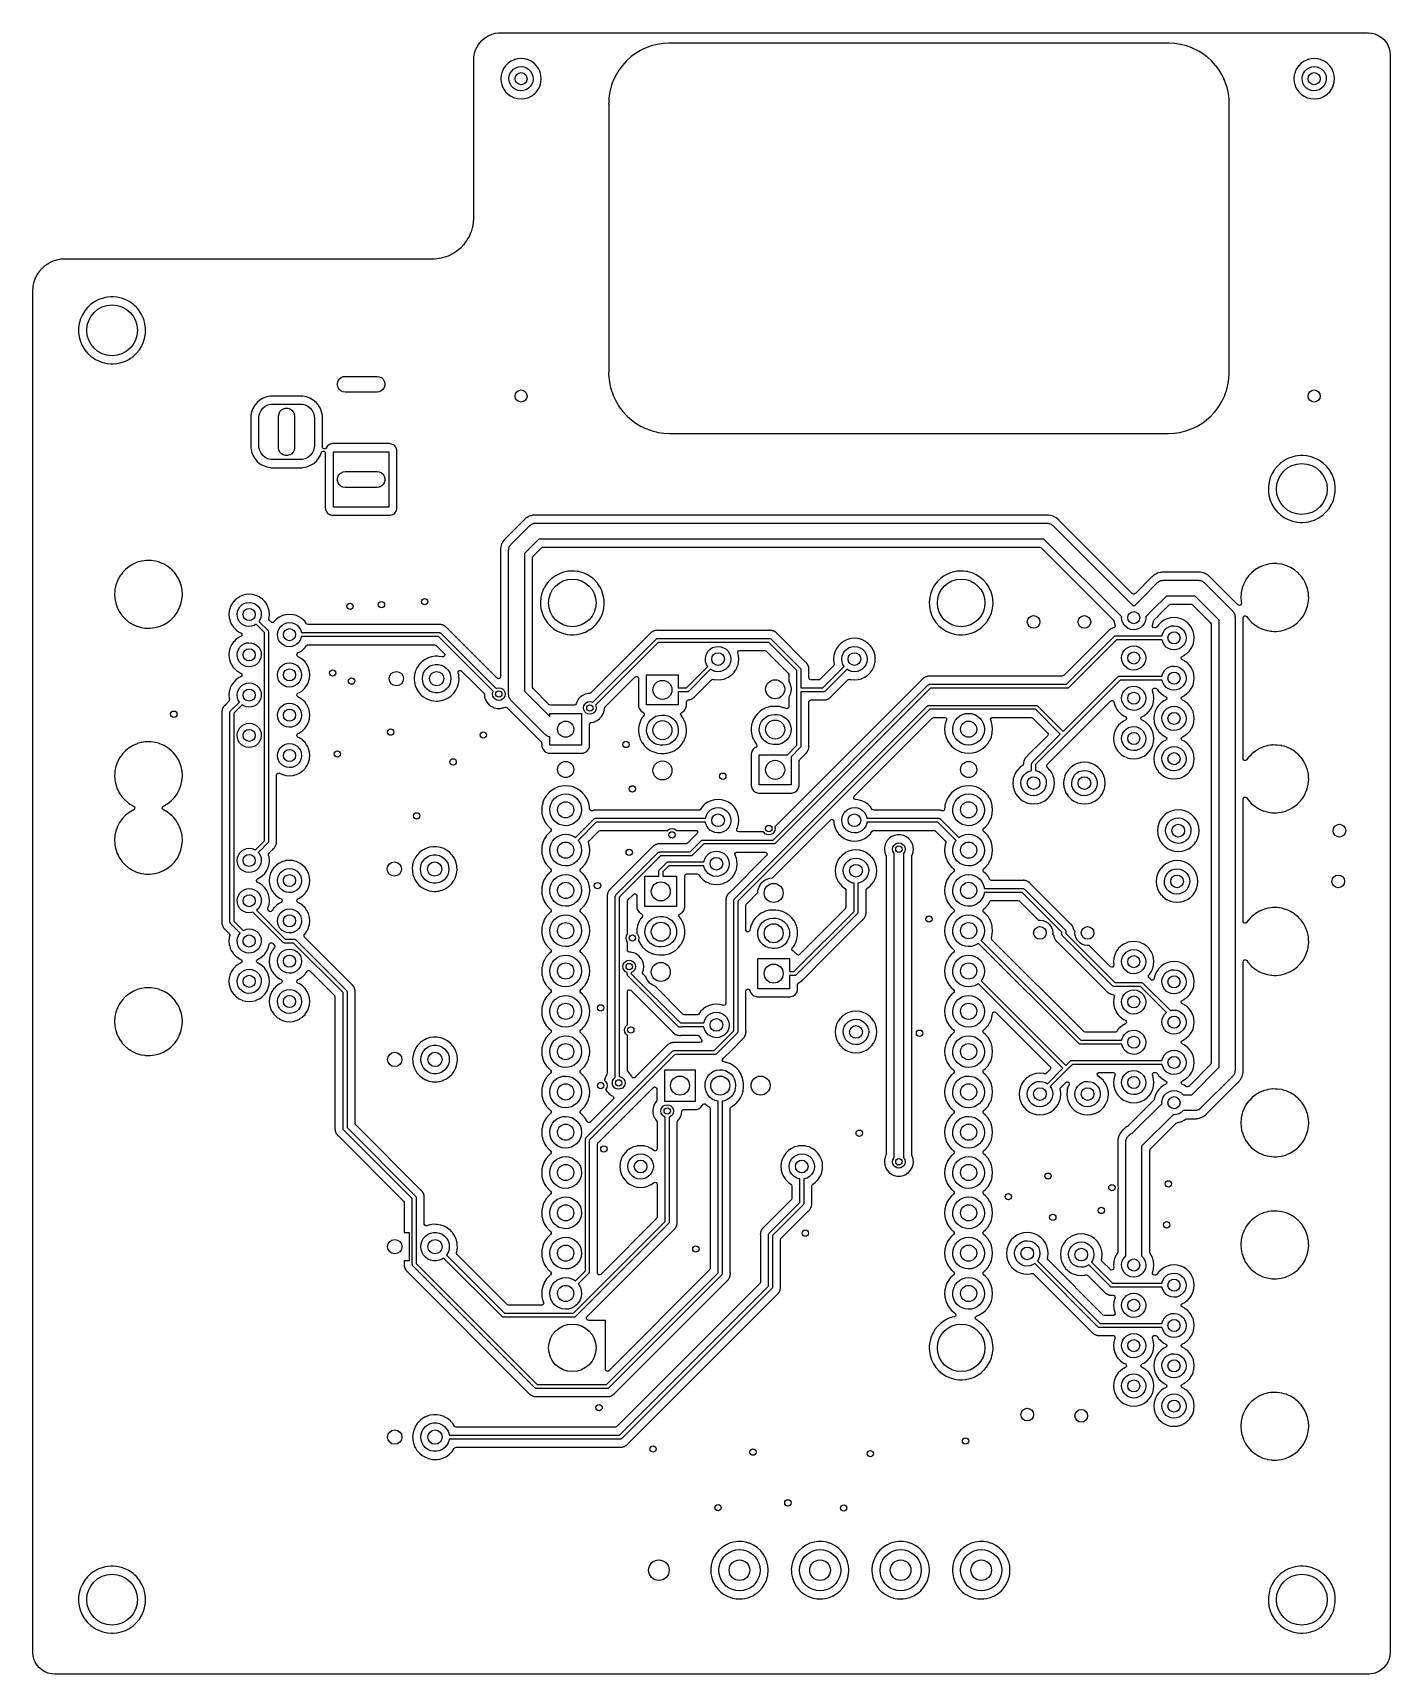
# Model space of a CAD drawing. Extents: x 3.43 to 6.79, y -5.81 to -1.74.
import ezdxf

# ---------------------------------------------------------------- set-up
doc = ezdxf.new("R2010")
doc.units = 0
doc.header["$MEASUREMENT"] = 0
doc.layers.add('BLACK', color=7, linetype='CONTINUOUS')

msp = doc.modelspace()

# ---------------------------------------------------------------- linework, layer by layer
at = {"layer": 'BLACK', "linetype": 'CONTINUOUS'}
for p, q in [((4.54774, -1.75434), (4.55524, -1.74974)), ((4.55524, -1.74974), (4.55587, -1.74941)), ((4.55587, -1.74941), (4.56394, -1.74592)), ((4.56394, -1.74592), (4.56461, -1.74569)), ((4.56461, -1.74569), (4.56886, -1.74453)), ((4.56886, -1.74453), (4.57311, -1.74338)), ((4.57311, -1.74338), (4.5738, -1.74325)), ((4.5738, -1.74325), (4.58109, -1.74235)), ((4.58109, -1.74235), (4.58254, -1.74218)), ((4.58254, -1.74218), (4.58324, -1.74214)), ((4.58324, -1.74214), (4.58494, -1.74218)), ((4.58494, -1.74218), (4.59077, -1.7423)), ((4.59077, -1.7423), (4.59145, -1.74239)), ((4.59145, -1.74239), (4.59179, -1.74243)), ((4.59179, -1.74243), (4.59213, -1.74251)), ((4.59213, -1.74251), (4.59249, -1.7425)), ((4.59249, -1.7425), (4.59457, -1.74242)), ((4.59249, -1.7425), (4.59249, -1.7425)), ((4.59457, -1.74242), (4.59476, -1.74242)), ((4.59476, -1.74242), (6.73719, -1.74242)), ((6.73719, -1.74242), (6.73795, -1.74248)), ((6.73795, -1.74248), (6.73853, -1.74257)), ((6.73853, -1.74257), (6.73853, -1.74257)), ((6.73853, -1.74257), (6.73888, -1.74262)), ((6.73888, -1.74262), (6.73944, -1.74255)), ((6.73944, -1.74255), (6.74047, -1.74252)), ((6.74047, -1.74252), (6.74571, -1.74294)), ((6.74571, -1.74294), (6.74734, -1.74306)), ((6.74734, -1.74306), (6.74811, -1.74319)), ((6.74811, -1.74319), (6.75574, -1.74502)), ((6.75574, -1.74502), (6.75648, -1.74526)), ((6.75648, -1.74526), (6.76373, -1.74826)), ((6.76373, -1.74826), (6.76442, -1.74861)), ((6.76442, -1.74861), (6.77111, -1.75271)), ((4.52158, -1.79287), (4.52422, -1.78448)), ((4.52422, -1.78448), (4.52448, -1.78382)), ((4.52448, -1.78382), (4.5283, -1.77589)), ((4.5283, -1.77589), (4.52865, -1.77527)), ((4.52865, -1.77527), (4.53355, -1.76796)), ((4.53355, -1.76796), (4.53399, -1.76741)), ((4.53399, -1.76741), (4.53989, -1.76087)), ((4.53989, -1.76087), (4.5404, -1.76038)), ((4.5404, -1.76038), (4.54716, -1.75475)), ((4.54716, -1.75475), (4.54774, -1.75434)), ((4.93382, -1.78566), (4.92118, -1.79323)), ((4.93703, -1.78414), (4.93382, -1.78566)), ((4.93799, -1.78369), (4.93703, -1.78414)), ((4.94714, -1.77935), (4.93799, -1.78369)), ((4.95773, -1.77557), (4.94714, -1.77935)), ((4.96091, -1.77443), (4.95773, -1.77557)), ((4.96102, -1.77439), (4.96091, -1.77443)), ((4.96091, -1.77443), (4.96091, -1.77443)), ((4.96114, -1.77436), (4.96102, -1.77439)), ((4.9752, -1.77084), (4.96114, -1.77436)), ((4.96114, -1.77436), (4.96114, -1.77436)), ((4.97532, -1.77081), (4.9752, -1.77084)), ((4.9752, -1.77084), (4.9752, -1.77084)), ((4.9899, -1.76864), (4.97532, -1.77081)), ((4.99002, -1.76864), (4.9899, -1.76864)), ((5.00411, -1.76795), (4.99002, -1.76864)), ((4.99002, -1.76864), (4.99002, -1.76864)), ((5.00424, -1.76793), (5.00411, -1.76795)), ((5.00443, -1.76792), (5.00424, -1.76793)), ((5.00424, -1.76793), (5.00424, -1.76793)), ((5.00462, -1.7679), (5.00443, -1.76792)), ((5.00481, -1.7679), (5.00462, -1.7679)), ((5.00488, -1.7679), (5.00481, -1.7679)), ((5.00481, -1.7679), (5.00481, -1.7679)), ((5.00512, -1.7679), (5.00488, -1.7679)), ((5.0053, -1.76793), (5.00512, -1.7679)), ((5.0059, -1.76803), (5.0053, -1.76793)), ((5.0053, -1.76793), (5.0053, -1.76793)), ((5.00672, -1.7681), (5.0059, -1.76803)), ((6.24283, -1.7681), (5.00672, -1.7681)), ((6.24353, -1.76805), (6.24283, -1.7681)), ((6.24405, -1.76798), (6.24353, -1.76805)), ((6.24462, -1.7679), (6.24405, -1.76798)), ((6.24481, -1.7679), (6.24462, -1.7679)), ((6.24486, -1.7679), (6.24481, -1.7679)), ((6.24481, -1.7679), (6.24481, -1.7679)), ((6.24512, -1.7679), (6.24486, -1.7679)), ((6.24531, -1.76793), (6.24512, -1.7679)), ((6.2455, -1.76795), (6.24531, -1.76793)), ((6.24577, -1.76798), (6.2455, -1.76795)), ((6.2455, -1.76795), (6.2455, -1.76795)), ((6.25922, -1.76864), (6.24577, -1.76798)), ((6.25934, -1.76864), (6.25922, -1.76864)), ((6.25922, -1.76864), (6.25922, -1.76864)), ((6.27392, -1.77081), (6.25934, -1.76864)), ((6.27404, -1.77084), (6.27392, -1.77081)), ((6.2881, -1.77436), (6.27404, -1.77084)), ((6.27404, -1.77084), (6.27404, -1.77084)), ((6.28811, -1.77436), (6.2881, -1.77436)), ((6.28822, -1.77439), (6.28811, -1.77436)), ((6.28834, -1.77443), (6.28822, -1.77439)), ((6.29516, -1.77687), (6.28834, -1.77443)), ((6.28834, -1.77443), (6.28834, -1.77443)), ((6.3021, -1.77935), (6.29516, -1.77687)), ((6.30513, -1.78079), (6.3021, -1.77935)), ((6.31532, -1.7856), (6.30513, -1.78079)), ((6.31543, -1.78566), (6.31532, -1.7856)), ((6.31532, -1.7856), (6.31532, -1.7856)), ((6.32003, -1.78842), (6.31543, -1.78566)), ((6.32796, -1.79317), (6.32003, -1.78842)), ((6.77111, -1.75271), (6.77174, -1.75317)), ((6.77174, -1.75317), (6.77771, -1.75827)), ((6.77771, -1.75827), (6.77826, -1.75882)), ((6.77826, -1.75882), (6.78336, -1.76478)), ((6.78336, -1.76478), (6.78381, -1.76541)), ((6.78381, -1.76541), (6.78791, -1.7721)), ((6.78791, -1.7721), (6.78827, -1.7728)), ((6.78827, -1.7728), (6.79127, -1.78005)), ((6.79127, -1.78005), (6.79151, -1.78079)), ((6.79151, -1.78079), (6.79334, -1.78842)), ((6.79334, -1.78842), (6.79346, -1.78919)), ((6.79346, -1.78919), (6.79398, -1.79578)), ((4.51978, -1.81065), (4.51993, -1.80295)), ((4.51978, -1.81074), (4.51978, -1.81065)), ((4.51978, -1.81085), (4.51978, -1.81074)), ((4.51986, -1.81175), (4.51978, -1.81085)), ((4.51978, -1.81444), (4.51981, -1.81393)), ((4.51978, -2.199), (4.51978, -1.81444)), ((4.51981, -1.81393), (4.51983, -1.81371)), ((4.51983, -1.81371), (4.51997, -1.81234)), ((4.51997, -1.81234), (4.51986, -1.81175)), ((4.51993, -1.80295), (4.51999, -1.80224)), ((4.51999, -1.80224), (4.52088, -1.79681)), ((4.52088, -1.79681), (4.52142, -1.79356)), ((4.52142, -1.79356), (4.52158, -1.79287)), ((4.59349, -1.83105), (4.58997, -1.83859)), ((4.59358, -1.83086), (4.59349, -1.83105)), ((4.59349, -1.83105), (4.59349, -1.83105)), ((4.5937, -1.83068), (4.59358, -1.83086)), ((4.59847, -1.82386), (4.5937, -1.83068)), ((4.59848, -1.82386), (4.59847, -1.82386)), ((4.5986, -1.82369), (4.59848, -1.82386)), ((4.60479, -1.8175), (4.5986, -1.82369)), ((4.60497, -1.81737), (4.60479, -1.8175)), ((4.61178, -1.8126), (4.60497, -1.81737)), ((4.60497, -1.81737), (4.60497, -1.81737)), ((4.61196, -1.81248), (4.61178, -1.8126)), ((4.61178, -1.8126), (4.61178, -1.8126)), ((4.61215, -1.81239), (4.61196, -1.81248)), ((4.61969, -1.80887), (4.61215, -1.81239)), ((4.61215, -1.81239), (4.61215, -1.81239)), ((4.61381, -1.837), (4.61859, -1.83232)), ((4.61859, -1.83232), (4.62429, -1.82882)), ((4.61989, -1.80878), (4.61969, -1.80887)), ((4.61969, -1.80887), (4.61969, -1.80887)), ((4.6201, -1.80872), (4.61989, -1.80878)), ((4.62269, -1.80803), (4.6201, -1.80872)), ((4.6201, -1.80872), (4.6201, -1.80872)), ((4.62834, -1.80651), (4.62269, -1.80803)), ((4.62429, -1.82882), (4.63062, -1.82666)), ((4.63706, -1.80575), (4.62834, -1.80651)), ((4.63062, -1.82666), (4.63727, -1.82596)), ((4.64578, -1.80651), (4.63706, -1.80575)), ((4.63727, -1.82596), (4.64391, -1.82675)), ((4.64391, -1.82675), (4.65021, -1.829)), ((4.65144, -1.80803), (4.64578, -1.80651)), ((4.65021, -1.829), (4.65586, -1.83258)), ((4.65403, -1.80872), (4.65144, -1.80803)), ((4.65424, -1.80878), (4.65403, -1.80872)), ((4.65403, -1.80872), (4.65403, -1.80872)), ((4.65443, -1.80887), (4.65424, -1.80878)), ((4.66197, -1.81239), (4.65443, -1.80887)), ((4.65443, -1.80887), (4.65443, -1.80887)), ((4.65586, -1.83258), (4.66057, -1.83733)), ((4.66217, -1.81248), (4.66197, -1.81239)), ((4.66197, -1.81239), (4.66197, -1.81239)), ((4.66494, -1.81442), (4.66217, -1.81248)), ((4.66916, -1.81737), (4.66494, -1.81442)), ((4.66934, -1.8175), (4.66916, -1.81737)), ((4.66916, -1.81737), (4.66916, -1.81737)), ((4.67553, -1.82369), (4.66934, -1.8175)), ((4.67565, -1.82386), (4.67553, -1.82369)), ((4.68042, -1.83068), (4.67565, -1.82386)), ((4.67565, -1.82386), (4.67565, -1.82386)), ((4.68055, -1.83086), (4.68042, -1.83068)), ((4.68064, -1.83105), (4.68055, -1.83086)), ((4.68415, -1.83859), (4.68064, -1.83105)), ((4.68064, -1.83105), (4.68064, -1.83105)), ((4.88852, -1.82284), (4.87974, -1.83467)), ((4.89841, -1.81191), (4.88852, -1.82284)), ((4.90934, -1.80201), (4.89841, -1.81191)), ((4.91073, -1.80098), (4.90934, -1.80201)), ((4.92108, -1.79331), (4.91073, -1.80098)), ((4.92118, -1.79323), (4.92108, -1.79331)), ((6.32797, -1.79317), (6.32796, -1.79317)), ((6.32807, -1.79323), (6.32797, -1.79317)), ((6.32817, -1.79331), (6.32807, -1.79323)), ((6.33852, -1.80098), (6.32817, -1.79331)), ((6.32817, -1.79331), (6.32817, -1.79331)), ((6.33991, -1.80201), (6.33852, -1.80098)), ((6.35083, -1.81191), (6.33991, -1.80201)), ((6.36073, -1.82283), (6.35083, -1.81191)), ((6.3608, -1.82293), (6.36073, -1.82283)), ((6.36125, -1.82353), (6.3608, -1.82293)), ((6.3608, -1.82293), (6.3608, -1.82293)), ((6.36951, -1.83467), (6.36125, -1.82353)), ((6.56199, -1.83105), (6.55848, -1.83859)), ((6.56208, -1.83086), (6.56199, -1.83105)), ((6.56199, -1.83105), (6.56199, -1.83105)), ((6.56221, -1.83068), (6.56208, -1.83086)), ((6.56698, -1.82386), (6.56221, -1.83068)), ((6.5671, -1.82369), (6.56698, -1.82386)), ((6.56698, -1.82386), (6.56698, -1.82386)), ((6.57329, -1.8175), (6.5671, -1.82369)), ((6.57347, -1.81737), (6.57329, -1.8175)), ((6.58028, -1.8126), (6.57347, -1.81737)), ((6.57347, -1.81737), (6.57347, -1.81737)), ((6.58046, -1.81248), (6.58028, -1.8126)), ((6.58028, -1.8126), (6.58028, -1.8126)), ((6.58066, -1.81239), (6.58046, -1.81248)), ((6.5882, -1.80887), (6.58066, -1.81239)), ((6.58066, -1.81239), (6.58066, -1.81239)), ((6.58232, -1.837), (6.5871, -1.83232)), ((6.5871, -1.83232), (6.59279, -1.82882)), ((6.58839, -1.80878), (6.5882, -1.80887)), ((6.5882, -1.80887), (6.5882, -1.80887)), ((6.5886, -1.80872), (6.58839, -1.80878)), ((6.59119, -1.80803), (6.5886, -1.80872)), ((6.5886, -1.80872), (6.5886, -1.80872)), ((6.59685, -1.80651), (6.59119, -1.80803)), ((6.59279, -1.82882), (6.59912, -1.82666)), ((6.60557, -1.80575), (6.59685, -1.80651)), ((6.59912, -1.82666), (6.60578, -1.82596)), ((6.61429, -1.80651), (6.60557, -1.80575)), ((6.60578, -1.82596), (6.61242, -1.82675)), ((6.61242, -1.82675), (6.61872, -1.829)), ((6.61994, -1.80803), (6.61429, -1.80651)), ((6.61872, -1.829), (6.62437, -1.83258)), ((6.62253, -1.80872), (6.61994, -1.80803)), ((6.62274, -1.80878), (6.62253, -1.80872)), ((6.62253, -1.80872), (6.62253, -1.80872)), ((6.62294, -1.80887), (6.62274, -1.80878)), ((6.63048, -1.81239), (6.62294, -1.80887)), ((6.62294, -1.80887), (6.62294, -1.80887)), ((6.62437, -1.83258), (6.62908, -1.83733)), ((6.63067, -1.81248), (6.63048, -1.81239)), ((6.63048, -1.81239), (6.63048, -1.81239)), ((6.63345, -1.81442), (6.63067, -1.81248)), ((6.63766, -1.81737), (6.63345, -1.81442)), ((6.63784, -1.8175), (6.63766, -1.81737)), ((6.63766, -1.81737), (6.63766, -1.81737)), ((6.64403, -1.82369), (6.63784, -1.8175)), ((6.64415, -1.82386), (6.64403, -1.82369)), ((6.64893, -1.83068), (6.64415, -1.82386)), ((6.64415, -1.82386), (6.64415, -1.82386)), ((6.64905, -1.83086), (6.64893, -1.83068)), ((6.64914, -1.83105), (6.64905, -1.83086)), ((6.65266, -1.83859), (6.64914, -1.83105)), ((6.64914, -1.83105), (6.64914, -1.83105)), ((6.79396, -1.7968), (6.79391, -1.79715)), ((6.79391, -1.79715), (6.79395, -1.7975)), ((6.79395, -1.7975), (6.79395, -1.7975)), ((6.79395, -1.7975), (6.79407, -1.79839)), ((6.79398, -1.79578), (6.79396, -1.79645)), ((6.79396, -1.79645), (6.79396, -1.79645)), ((6.79396, -1.79645), (6.79396, -1.7968)), ((6.79407, -1.79839), (6.79411, -1.79904)), ((6.79411, -1.79904), (6.79411, -5.75786)), ((4.58762, -1.84724), (4.58685, -1.85596)), ((4.58685, -1.85596), (4.58762, -1.86468)), ((4.58941, -1.84056), (4.58762, -1.84724)), ((4.58762, -1.86468), (4.58988, -1.87313)), ((4.58982, -1.839), (4.58941, -1.84056)), ((4.58988, -1.83879), (4.58982, -1.839)), ((4.58982, -1.839), (4.58982, -1.839)), ((4.58997, -1.83859), (4.58988, -1.83879)), ((4.58988, -1.87313), (4.58997, -1.87333)), ((4.58997, -1.87333), (4.58997, -1.87333)), ((4.58997, -1.87333), (4.59349, -1.88087)), ((4.60707, -1.85554), (4.6079, -1.84891)), ((4.60772, -1.8622), (4.60707, -1.85554)), ((4.60983, -1.86854), (4.60772, -1.8622)), ((4.6079, -1.84891), (4.61019, -1.84262)), ((4.61329, -1.87426), (4.60983, -1.86854)), ((4.61019, -1.84262), (4.61381, -1.837)), ((4.66375, -1.86967), (4.66004, -1.87524)), ((4.66057, -1.83733), (4.66412, -1.843)), ((4.66612, -1.86342), (4.66375, -1.86967)), ((4.66412, -1.843), (4.66632, -1.84931)), ((4.66705, -1.8568), (4.66612, -1.86342)), ((4.66632, -1.84931), (4.66706, -1.85596)), ((4.66706, -1.85596), (4.66705, -1.8568)), ((4.68064, -1.88087), (4.68415, -1.87333)), ((4.68425, -1.83879), (4.68415, -1.83859)), ((4.68415, -1.87333), (4.68425, -1.87313)), ((4.68415, -1.87333), (4.68415, -1.87333)), ((4.6843, -1.839), (4.68425, -1.83879)), ((4.68425, -1.87313), (4.68651, -1.86468)), ((4.68472, -1.84056), (4.6843, -1.839)), ((4.6843, -1.839), (4.6843, -1.839)), ((4.68651, -1.84724), (4.68472, -1.84056)), ((4.68727, -1.85596), (4.68651, -1.84724)), ((4.68651, -1.86468), (4.68727, -1.85596)), ((4.86353, -1.86714), (4.86093, -1.87441)), ((4.86586, -1.86064), (4.86353, -1.86714)), ((4.86645, -1.85938), (4.86586, -1.86064)), ((4.87211, -1.84743), (4.86645, -1.85938)), ((4.87216, -1.84732), (4.87211, -1.84743)), ((4.87211, -1.84743), (4.87211, -1.84743)), ((4.87233, -1.84703), (4.87216, -1.84732)), ((4.87633, -1.84035), (4.87233, -1.84703)), ((4.87974, -1.83467), (4.87633, -1.84035)), ((6.37709, -1.84732), (6.36951, -1.83467)), ((6.37714, -1.84743), (6.37709, -1.84732)), ((6.38107, -1.85575), (6.37714, -1.84743)), ((6.37714, -1.84743), (6.37714, -1.84743)), ((6.38118, -1.85596), (6.38107, -1.85575)), ((6.38339, -1.86064), (6.38118, -1.85596)), ((6.38484, -1.86468), (6.38339, -1.86064)), ((6.38793, -1.87333), (6.38484, -1.86468)), ((6.38836, -1.87452), (6.38793, -1.87333)), ((6.55612, -1.84724), (6.55536, -1.85596)), ((6.55536, -1.85596), (6.55612, -1.86468)), ((6.55791, -1.84056), (6.55612, -1.84724)), ((6.55612, -1.86468), (6.55838, -1.87313)), ((6.55833, -1.839), (6.55791, -1.84056)), ((6.55838, -1.83879), (6.55833, -1.839)), ((6.55833, -1.839), (6.55833, -1.839)), ((6.55848, -1.83859), (6.55838, -1.83879)), ((6.55838, -1.87313), (6.55848, -1.87333)), ((6.55848, -1.87333), (6.55848, -1.87333)), ((6.55848, -1.87333), (6.56199, -1.88087)), ((6.57557, -1.85554), (6.57641, -1.84891)), ((6.57622, -1.8622), (6.57557, -1.85554)), ((6.57833, -1.86854), (6.57622, -1.8622)), ((6.57641, -1.84891), (6.5787, -1.84262)), ((6.5818, -1.87426), (6.57833, -1.86854)), ((6.5787, -1.84262), (6.58232, -1.837)), ((6.63225, -1.86967), (6.62855, -1.87524)), ((6.62908, -1.83733), (6.63262, -1.843)), ((6.63462, -1.86342), (6.63225, -1.86967)), ((6.63262, -1.843), (6.63482, -1.84931)), ((6.63556, -1.8568), (6.63462, -1.86342)), ((6.63482, -1.84931), (6.63557, -1.85596)), ((6.63557, -1.85596), (6.63556, -1.8568)), ((6.64914, -1.88087), (6.65266, -1.87333)), ((6.65275, -1.83879), (6.65266, -1.83859)), ((6.65266, -1.87333), (6.65275, -1.87313)), ((6.65266, -1.87333), (6.65266, -1.87333)), ((6.65281, -1.839), (6.65275, -1.83879)), ((6.65275, -1.87313), (6.65501, -1.86468)), ((6.65322, -1.84056), (6.65281, -1.839)), ((6.65281, -1.839), (6.65281, -1.839)), ((6.65501, -1.84724), (6.65322, -1.84056)), ((6.65578, -1.85596), (6.65501, -1.84724)), ((6.65501, -1.86468), (6.65578, -1.85596)), ((4.59349, -1.88087), (4.59349, -1.88087)), ((4.59349, -1.88087), (4.59358, -1.88107)), ((4.59358, -1.88107), (4.5937, -1.88124)), ((4.5937, -1.88124), (4.5937, -1.88124)), ((4.5937, -1.88124), (4.59428, -1.88206)), ((4.59428, -1.88206), (4.5986, -1.88824)), ((4.5986, -1.88824), (4.60479, -1.89442)), ((4.60479, -1.89442), (4.60497, -1.89455)), ((4.60497, -1.89455), (4.60497, -1.89455)), ((4.60497, -1.89455), (4.60795, -1.89664)), ((4.60795, -1.89664), (4.61196, -1.89944)), ((4.61196, -1.89944), (4.61215, -1.89954)), ((4.61215, -1.89954), (4.61215, -1.89954)), ((4.61215, -1.89954), (4.61969, -1.90305)), ((4.61794, -1.87908), (4.61329, -1.87426)), ((4.62354, -1.88274), (4.61794, -1.87908)), ((4.61969, -1.90305), (4.61989, -1.90314)), ((4.61989, -1.90314), (4.6201, -1.9032)), ((4.6201, -1.9032), (4.6201, -1.9032)), ((4.6201, -1.9032), (4.62084, -1.9034)), ((4.62084, -1.9034), (4.62834, -1.90541)), ((4.62981, -1.88507), (4.62354, -1.88274)), ((4.62834, -1.90541), (4.63706, -1.90617)), ((4.63643, -1.88595), (4.62981, -1.88507)), ((4.6431, -1.88535), (4.63643, -1.88595)), ((4.63706, -1.90617), (4.64578, -1.90541)), ((4.64946, -1.88328), (4.6431, -1.88535)), ((4.64578, -1.90541), (4.65328, -1.9034)), ((4.6552, -1.87986), (4.64946, -1.88328)), ((4.65328, -1.9034), (4.65403, -1.9032)), ((4.65403, -1.9032), (4.65424, -1.90314)), ((4.65403, -1.9032), (4.65403, -1.9032)), ((4.65424, -1.90314), (4.65443, -1.90305)), ((4.65443, -1.90305), (4.66197, -1.89954)), ((4.66004, -1.87524), (4.6552, -1.87986)), ((4.66197, -1.89954), (4.66217, -1.89944)), ((4.66197, -1.89954), (4.66197, -1.89954)), ((4.66217, -1.89944), (4.66618, -1.89664)), ((4.66618, -1.89664), (4.66916, -1.89455)), ((4.66916, -1.89455), (4.66934, -1.89442)), ((4.66916, -1.89455), (4.66916, -1.89455)), ((4.66934, -1.89442), (4.67553, -1.88824)), ((4.67553, -1.88824), (4.67985, -1.88206)), ((4.67985, -1.88206), (4.68042, -1.88124)), ((4.68042, -1.88124), (4.68055, -1.88107)), ((4.68042, -1.88124), (4.68042, -1.88124)), ((4.68055, -1.88107), (4.68064, -1.88087)), ((4.68064, -1.88087), (4.68064, -1.88087)), ((4.85514, -1.90352), (4.85448, -1.91697)), ((4.85731, -1.88882), (4.85514, -1.9034)), ((4.85514, -1.9034), (4.85514, -1.90352)), ((4.85514, -1.90352), (4.85514, -1.90352)), ((4.8593, -1.88087), (4.85731, -1.88882)), ((4.86086, -1.87464), (4.8593, -1.88087)), ((4.86089, -1.87452), (4.86086, -1.87464)), ((4.86086, -1.87464), (4.86086, -1.87464)), ((4.86093, -1.87441), (4.86089, -1.87452)), ((4.86093, -1.87441), (4.86093, -1.87441)), ((6.39194, -1.88882), (6.38836, -1.87452)), ((6.39196, -1.88894), (6.39194, -1.88882)), ((6.39261, -1.89338), (6.39196, -1.88894)), ((6.39196, -1.88894), (6.39196, -1.88894)), ((6.3941, -1.9034), (6.39261, -1.89338)), ((6.39411, -1.90352), (6.3941, -1.9034)), ((6.3948, -1.91764), (6.39411, -1.90352)), ((6.39411, -1.90352), (6.39411, -1.90352)), ((6.56199, -1.88087), (6.56199, -1.88087)), ((6.56199, -1.88087), (6.56208, -1.88107)), ((6.56208, -1.88107), (6.56221, -1.88124)), ((6.56221, -1.88124), (6.56221, -1.88124)), ((6.56221, -1.88124), (6.56278, -1.88206)), ((6.56278, -1.88206), (6.5671, -1.88824)), ((6.5671, -1.88824), (6.57329, -1.89442)), ((6.57329, -1.89442), (6.57347, -1.89455)), ((6.57347, -1.89455), (6.57347, -1.89455)), ((6.57347, -1.89455), (6.57645, -1.89664)), ((6.57645, -1.89664), (6.58046, -1.89944)), ((6.58046, -1.89944), (6.58066, -1.89954)), ((6.58066, -1.89954), (6.58066, -1.89954)), ((6.58066, -1.89954), (6.5882, -1.90305)), ((6.58644, -1.87908), (6.5818, -1.87426)), ((6.59204, -1.88274), (6.58644, -1.87908)), ((6.5882, -1.90305), (6.58839, -1.90314)), ((6.58839, -1.90314), (6.5886, -1.9032)), ((6.5886, -1.9032), (6.5886, -1.9032)), ((6.5886, -1.9032), (6.58935, -1.9034)), ((6.58935, -1.9034), (6.59685, -1.90541)), ((6.59831, -1.88507), (6.59204, -1.88274)), ((6.59685, -1.90541), (6.60557, -1.90617)), ((6.60494, -1.88595), (6.59831, -1.88507)), ((6.6116, -1.88535), (6.60494, -1.88595)), ((6.60557, -1.90617), (6.61429, -1.90541)), ((6.61796, -1.88328), (6.6116, -1.88535)), ((6.61429, -1.90541), (6.62179, -1.9034)), ((6.6237, -1.87986), (6.61796, -1.88328)), ((6.62179, -1.9034), (6.62253, -1.9032)), ((6.62253, -1.9032), (6.62274, -1.90314)), ((6.62253, -1.9032), (6.62253, -1.9032)), ((6.62274, -1.90314), (6.62294, -1.90305)), ((6.62294, -1.90305), (6.63048, -1.89954)), ((6.62855, -1.87524), (6.6237, -1.87986)), ((6.63048, -1.89954), (6.63067, -1.89944)), ((6.63048, -1.89954), (6.63048, -1.89954)), ((6.63067, -1.89944), (6.63468, -1.89664)), ((6.63468, -1.89664), (6.63766, -1.89455)), ((6.63766, -1.89455), (6.63784, -1.89442)), ((6.63766, -1.89455), (6.63766, -1.89455)), ((6.63784, -1.89442), (6.64403, -1.88824)), ((6.64403, -1.88824), (6.64835, -1.88206)), ((6.64835, -1.88206), (6.64893, -1.88124)), ((6.64893, -1.88124), (6.64905, -1.88107)), ((6.64893, -1.88124), (6.64893, -1.88124)), ((6.64905, -1.88107), (6.64914, -1.88087)), ((6.64914, -1.88087), (6.64914, -1.88087)), ((4.85443, -1.91744), (4.8544, -1.91763)), ((4.8544, -1.91763), (4.8544, -1.91812)), ((4.8544, -1.91812), (4.85449, -1.9188)), ((4.85445, -1.91725), (4.85443, -1.91744)), ((4.85448, -1.91697), (4.85445, -1.91725)), ((4.85445, -1.91725), (4.85445, -1.91725)), ((4.85449, -1.9188), (4.85455, -1.91921)), ((4.85455, -1.91921), (4.8546, -1.91991)), ((4.8546, -1.91991), (4.8546, -2.58428)), ((6.39464, -1.92022), (6.39471, -1.91939)), ((6.39464, -2.58459), (6.39464, -1.92022)), ((6.39471, -1.91939), (6.39474, -1.91921)), ((6.39474, -1.91921), (6.39484, -1.91861)), ((6.39481, -1.91774), (6.3948, -1.91764)), ((6.39482, -1.91793), (6.39481, -1.91774)), ((6.39481, -1.91774), (6.39481, -1.91774)), ((6.39485, -1.91812), (6.39482, -1.91793)), ((6.39484, -1.91861), (6.39485, -1.91812)), ((4.51983, -2.1997), (4.51978, -2.199)), ((4.50888, -2.24702), (4.51358, -2.23627)), ((4.51358, -2.23627), (4.51364, -2.23613)), ((4.51358, -2.23627), (4.51358, -2.23627)), ((4.51364, -2.23613), (4.51368, -2.236)), ((4.51368, -2.236), (4.51675, -2.22589)), ((4.51368, -2.236), (4.51368, -2.236)), ((4.51675, -2.22589), (4.51714, -2.22463)), ((4.51714, -2.22463), (4.51925, -2.21279)), ((4.51925, -2.21279), (4.51989, -2.202)), ((4.51999, -2.20079), (4.51983, -2.1997)), ((4.51989, -2.202), (4.51995, -2.20147)), ((4.51995, -2.20147), (4.51998, -2.20128)), ((4.51998, -2.20128), (4.51999, -2.20079)), ((4.47783, -2.28339), (4.48713, -2.27577)), ((4.48713, -2.27577), (4.48723, -2.27566)), ((4.48723, -2.27566), (4.49537, -2.26721)), ((4.48723, -2.27566), (4.48723, -2.27566)), ((4.49537, -2.26721), (4.49547, -2.26711)), ((4.49537, -2.26721), (4.49537, -2.26721)), ((4.49547, -2.26711), (4.49854, -2.26305)), ((4.49854, -2.26305), (4.50264, -2.25764)), ((4.50264, -2.25764), (4.50273, -2.25752)), ((4.50264, -2.25764), (4.50264, -2.25764)), ((4.50273, -2.25752), (4.50356, -2.25612)), ((4.50356, -2.25612), (4.50874, -2.24728)), ((4.50874, -2.24728), (4.50882, -2.24715)), ((4.50874, -2.24728), (4.50874, -2.24728)), ((4.50882, -2.24715), (4.50888, -2.24702)), ((4.50888, -2.24702), (4.50888, -2.24702)), ((3.44896, -2.32579), (3.45634, -2.31932)), ((3.45634, -2.31932), (3.45685, -2.31893)), ((3.45685, -2.31893), (3.46501, -2.31347)), ((3.46501, -2.31347), (3.46557, -2.31315)), ((3.46557, -2.31315), (3.47437, -2.30881)), ((3.47437, -2.30881), (3.47497, -2.30856)), ((3.47497, -2.30856), (3.47944, -2.30704)), ((3.47944, -2.30704), (3.48426, -2.30541)), ((3.48426, -2.30541), (3.48489, -2.30524)), ((3.48489, -2.30524), (3.49451, -2.30333)), ((3.49451, -2.30333), (3.49516, -2.30324)), ((3.49516, -2.30324), (3.50362, -2.30269)), ((3.50362, -2.30269), (3.50456, -2.30273)), ((3.50456, -2.30273), (3.50468, -2.30273)), ((3.50468, -2.30273), (3.50502, -2.30278)), ((3.50502, -2.30278), (3.50538, -2.30274)), ((3.50538, -2.30274), (3.50605, -2.30265)), ((3.50538, -2.30274), (3.50538, -2.30274)), ((3.50605, -2.30265), (3.50627, -2.30262)), ((3.50627, -2.30262), (3.50691, -2.30258)), ((3.50691, -2.30258), (4.41939, -2.30258)), ((4.41939, -2.30258), (4.42003, -2.30262)), ((4.42003, -2.30262), (4.42009, -2.30263)), ((4.42009, -2.30263), (4.4211, -2.30276)), ((4.4211, -2.30276), (4.4211, -2.30276)), ((4.4211, -2.30276), (4.42129, -2.30278)), ((4.42129, -2.30278), (4.42152, -2.30278)), ((4.42152, -2.30278), (4.42159, -2.30278)), ((4.42159, -2.30278), (4.42178, -2.30277)), ((4.42159, -2.30278), (4.42159, -2.30278)), ((4.42178, -2.30277), (4.42197, -2.30274)), ((4.42197, -2.30274), (4.42211, -2.30272)), ((4.42211, -2.30272), (4.42227, -2.3027)), ((4.42227, -2.3027), (4.43361, -2.3016)), ((4.43361, -2.3016), (4.43375, -2.30159)), ((4.43361, -2.3016), (4.43361, -2.3016)), ((4.43375, -2.30159), (4.43389, -2.30156)), ((4.43389, -2.30156), (4.43879, -2.30049)), ((4.43389, -2.30156), (4.43389, -2.30156)), ((4.43879, -2.30049), (4.4455, -2.29902)), ((4.4455, -2.29902), (4.44564, -2.29898)), ((4.44564, -2.29898), (4.45673, -2.29515)), ((4.45673, -2.29515), (4.45687, -2.2951)), ((4.45673, -2.29515), (4.45673, -2.29515)), ((4.45687, -2.2951), (4.46769, -2.28986)), ((4.46769, -2.28986), (4.47783, -2.28339)), ((3.42795, -2.36218), (3.42812, -2.36155)), ((3.42812, -2.36155), (3.42943, -2.3577)), ((3.42943, -2.3577), (3.43127, -2.35226)), ((3.43127, -2.35226), (3.43152, -2.35166)), ((3.43152, -2.35166), (3.43586, -2.34286)), ((3.43586, -2.34286), (3.43619, -2.3423)), ((3.43619, -2.3423), (3.44164, -2.33414)), ((3.44164, -2.33414), (3.44203, -2.33363)), ((3.44203, -2.33363), (3.4485, -2.32625)), ((3.4485, -2.32625), (3.44896, -2.32579)), ((3.42529, -2.3845), (3.42535, -2.38374)), ((3.42529, -5.75801), (3.42529, -2.3845)), ((3.42535, -2.38374), (3.42544, -2.38316)), ((3.42538, -2.3812), (3.42595, -2.37245)), ((3.42541, -2.38217), (3.42538, -2.3812)), ((3.42545, -2.38246), (3.42541, -2.38217)), ((3.42544, -2.38316), (3.4255, -2.38281)), ((3.42544, -2.38316), (3.42544, -2.38316)), ((3.4255, -2.38281), (3.42545, -2.38246)), ((3.42545, -2.38246), (3.42545, -2.38246)), ((3.42595, -2.37245), (3.42604, -2.3718)), ((3.42604, -2.3718), (3.42795, -2.36218)), ((3.59967, -2.40017), (3.589, -2.40395)), ((3.60521, -2.39903), (3.59967, -2.40017)), ((3.61059, -2.39791), (3.60521, -2.39903)), ((3.61075, -2.39788), (3.61059, -2.39791)), ((3.61059, -2.39791), (3.61059, -2.39791)), ((3.61092, -2.39787), (3.61075, -2.39788)), ((3.61912, -2.39731), (3.61092, -2.39787)), ((3.61092, -2.39787), (3.61092, -2.39787)), ((3.6192, -2.3973), (3.61912, -2.39731)), ((3.61912, -2.39731), (3.61912, -2.39731)), ((3.62533, -2.3973), (3.6192, -2.3973)), ((3.62542, -2.39731), (3.62533, -2.3973)), ((3.63298, -2.39791), (3.62542, -2.39731)), ((3.62542, -2.39731), (3.62542, -2.39731)), ((3.6342, -2.398), (3.63298, -2.39791)), ((3.64526, -2.40041), (3.6342, -2.398)), ((3.65589, -2.4043), (3.64526, -2.40041)), ((3.54831, -2.44177), (3.54376, -2.45213)), ((3.55422, -2.43212), (3.54831, -2.44177)), ((3.56139, -2.42336), (3.55422, -2.43212)), ((3.56968, -2.41565), (3.56139, -2.42336)), ((3.57841, -2.40952), (3.56968, -2.41565)), ((3.57881, -2.40924), (3.57841, -2.40952)), ((3.57894, -2.40914), (3.57881, -2.40924)), ((3.57881, -2.40924), (3.57881, -2.40924)), ((3.589, -2.40395), (3.57894, -2.40914)), ((3.66412, -2.40866), (3.65589, -2.4043)), ((3.66503, -2.40914), (3.66412, -2.40866)), ((3.66589, -2.4096), (3.66503, -2.40914)), ((3.67508, -2.4162), (3.66589, -2.4096)), ((3.67521, -2.41632), (3.67508, -2.4162)), ((3.67742, -2.41842), (3.67521, -2.41632)), ((3.67521, -2.41632), (3.67521, -2.41632)), ((3.68329, -2.42399), (3.67742, -2.41842)), ((3.69037, -2.43283), (3.68329, -2.42399)), ((3.69618, -2.44254), (3.69037, -2.43283)), ((3.70062, -2.45295), (3.69618, -2.44254)), ((3.53906, -2.47439), (3.53901, -2.48537)), ((3.54066, -2.46302), (3.53906, -2.47422)), ((3.53906, -2.47422), (3.53906, -2.47439)), ((3.53906, -2.47439), (3.53906, -2.47439)), ((3.54376, -2.45213), (3.54066, -2.46302)), ((3.70361, -2.46387), (3.70062, -2.45295)), ((3.70509, -2.47509), (3.70361, -2.46387)), ((3.70503, -2.48571), (3.70509, -2.47526)), ((3.70509, -2.47526), (3.70509, -2.47509)), ((3.70509, -2.47526), (3.70509, -2.47526)), ((3.53901, -2.48537), (3.53901, -2.48554)), ((3.53901, -2.48554), (3.54048, -2.49676)), ((3.54048, -2.49676), (3.54347, -2.50768)), ((3.54347, -2.50768), (3.54791, -2.51809)), ((3.54791, -2.51809), (3.55372, -2.5278)), ((3.68987, -2.52851), (3.69578, -2.51886)), ((3.69578, -2.51886), (3.70033, -2.5085)), ((3.70033, -2.5085), (3.70343, -2.49761)), ((3.70343, -2.49761), (3.70503, -2.48641)), ((3.70503, -2.48641), (3.70503, -2.48571)), ((3.55372, -2.5278), (3.5608, -2.53663)), ((3.5608, -2.53663), (3.56901, -2.54443)), ((3.56901, -2.54443), (3.5782, -2.55103)), ((3.5782, -2.55103), (3.57835, -2.55111)), ((3.57835, -2.55111), (3.57835, -2.55111)), ((3.57835, -2.55111), (3.57921, -2.55156)), ((3.57921, -2.55156), (3.5882, -2.55633)), ((3.5882, -2.55633), (3.59883, -2.56022)), ((3.59883, -2.56022), (3.60989, -2.56263)), ((3.60989, -2.56263), (3.61102, -2.56272)), ((3.61102, -2.56272), (3.61867, -2.56332)), ((3.61867, -2.56332), (3.61867, -2.56332)), ((3.61867, -2.56332), (3.61877, -2.56333)), ((3.61877, -2.56333), (3.62489, -2.56333)), ((3.62489, -2.56333), (3.62498, -2.56332)), ((3.62498, -2.56332), (3.63317, -2.56276)), ((3.62498, -2.56332), (3.62498, -2.56332)), ((3.63317, -2.56276), (3.63334, -2.56275)), ((3.63317, -2.56276), (3.63317, -2.56276)), ((3.63334, -2.56275), (3.6335, -2.56272)), ((3.6335, -2.56272), (3.63888, -2.5616)), ((3.6335, -2.56272), (3.6335, -2.56272)), ((3.63888, -2.5616), (3.64442, -2.56046)), ((3.64442, -2.56046), (3.65509, -2.55668)), ((3.65509, -2.55668), (3.66515, -2.55149)), ((3.66515, -2.55149), (3.66529, -2.55139)), ((3.66529, -2.55139), (3.66978, -2.54823)), ((3.66529, -2.55139), (3.66529, -2.55139)), ((3.66978, -2.54823), (3.67441, -2.54498)), ((3.67441, -2.54498), (3.6827, -2.53727)), ((3.6827, -2.53727), (3.68987, -2.52851)), ((4.18132, -2.61126), (4.18292, -2.60592)), ((4.18292, -2.60592), (4.18595, -2.60123)), ((4.18595, -2.60123), (4.19018, -2.59759)), ((4.19018, -2.59759), (4.19526, -2.59528)), ((4.19526, -2.59528), (4.20079, -2.59449)), ((4.20079, -2.59449), (4.27953, -2.59449)), ((4.27953, -2.59449), (4.27977, -2.59449)), ((4.27977, -2.59449), (4.28528, -2.59535)), ((4.28528, -2.59535), (4.29034, -2.59772)), ((4.29034, -2.59772), (4.29452, -2.60141)), ((4.29452, -2.60141), (4.2975, -2.60614)), ((4.2975, -2.60614), (4.29903, -2.6115)), ((4.85445, -2.58565), (4.8544, -2.586)), ((4.8544, -2.586), (4.8544, -2.58649)), ((4.8544, -2.58649), (4.85443, -2.58668)), ((4.85443, -2.58668), (4.85444, -2.58683)), ((4.85444, -2.58683), (4.85446, -2.58705)), ((4.85455, -2.58504), (4.85445, -2.58565)), ((4.85446, -2.58705), (4.8552, -2.59858)), ((4.8546, -2.58428), (4.85455, -2.58504)), ((4.8552, -2.59858), (4.85536, -2.60125)), ((4.85536, -2.60125), (4.85773, -2.61585)), ((6.39152, -2.61585), (6.39388, -2.60125)), ((6.39388, -2.60125), (6.39474, -2.58767)), ((6.39468, -2.58522), (6.39464, -2.58459)), ((6.39485, -2.58649), (6.39468, -2.58522)), ((6.39474, -2.58767), (6.39478, -2.58737)), ((6.39478, -2.58737), (6.3948, -2.58718)), ((6.39478, -2.58737), (6.39478, -2.58737)), ((6.3948, -2.58718), (6.39483, -2.58699)), ((6.39483, -2.58699), (6.39485, -2.58649)), ((4.00569, -2.64526), (3.99705, -2.64854)), ((4.01477, -2.64349), (4.00569, -2.64526)), ((4.01499, -2.64348), (4.01477, -2.64349)), ((4.01697, -2.64337), (4.01499, -2.64348)), ((4.01703, -2.64337), (4.01697, -2.64337)), ((4.01697, -2.64337), (4.01697, -2.64337)), ((4.0932, -2.64337), (4.01703, -2.64337)), ((4.09327, -2.64337), (4.0932, -2.64337)), ((4.09525, -2.64348), (4.09327, -2.64337)), ((4.09327, -2.64337), (4.09327, -2.64337)), ((4.09547, -2.64349), (4.09525, -2.64348)), ((4.10454, -2.64526), (4.09547, -2.64349)), ((4.11319, -2.64854), (4.10454, -2.64526)), ((4.18128, -2.61684), (4.18132, -2.61126)), ((4.18282, -2.62221), (4.18128, -2.61684)), ((4.1858, -2.62693), (4.18282, -2.62221)), ((4.18998, -2.63063), (4.1858, -2.62693)), ((4.19503, -2.633), (4.18998, -2.63063)), ((4.20055, -2.63386), (4.19503, -2.633)), ((4.20079, -2.63386), (4.20055, -2.63386)), ((4.27953, -2.63386), (4.20079, -2.63386)), ((4.28505, -2.63307), (4.27953, -2.63386)), ((4.29013, -2.63076), (4.28505, -2.63307)), ((4.29436, -2.62711), (4.29013, -2.63076)), ((4.2974, -2.62243), (4.29436, -2.62711)), ((4.299, -2.61708), (4.2974, -2.62243)), ((4.29903, -2.6115), (4.299, -2.61708)), ((4.85773, -2.61585), (4.85776, -2.61597)), ((4.85776, -2.61597), (4.85776, -2.61597)), ((4.85776, -2.61597), (4.85933, -2.62192)), ((4.85933, -2.62192), (4.8615, -2.63016)), ((4.8615, -2.63016), (4.86154, -2.63027)), ((4.86154, -2.63027), (4.86154, -2.63027)), ((4.86154, -2.63027), (4.86279, -2.63362)), ((4.86279, -2.63362), (4.86664, -2.64402)), ((4.86664, -2.64402), (4.87311, -2.65733)), ((6.37614, -2.65733), (6.3826, -2.64402)), ((6.3826, -2.64402), (6.38628, -2.63411)), ((6.38628, -2.63411), (6.3877, -2.63027)), ((6.3877, -2.63027), (6.38775, -2.63016)), ((6.3877, -2.63027), (6.3877, -2.63027)), ((6.38775, -2.63016), (6.39152, -2.61585)), ((3.9681, -2.68286), (3.96632, -2.69193)), ((3.97137, -2.67421), (3.9681, -2.68286)), ((3.97605, -2.66625), (3.97137, -2.67421)), ((3.98202, -2.65918), (3.97605, -2.66625)), ((3.98908, -2.65322), (3.98202, -2.65918)), ((3.98654, -2.69316), (3.98834, -2.68594)), ((3.98834, -2.68594), (3.99165, -2.67927)), ((3.99705, -2.64854), (3.98908, -2.65322)), ((3.99165, -2.67927), (3.99631, -2.67348)), ((3.99631, -2.67348), (4.00211, -2.66881)), ((4.00211, -2.66881), (4.00877, -2.6655)), ((4.00877, -2.6655), (4.01599, -2.6637)), ((4.01599, -2.6637), (4.02067, -2.66339)), ((4.02067, -2.66339), (4.08957, -2.66339)), ((4.03543, -2.69267), (4.03629, -2.68716)), ((4.03629, -2.68716), (4.03867, -2.68211)), ((4.03867, -2.68211), (4.04236, -2.67792)), ((4.04236, -2.67792), (4.04708, -2.67494)), ((4.04708, -2.67494), (4.05245, -2.67341)), ((4.05245, -2.67341), (4.05803, -2.67344)), ((4.05803, -2.67344), (4.06338, -2.67504)), ((4.06338, -2.67504), (4.06806, -2.67808)), ((4.06806, -2.67808), (4.0717, -2.68231)), ((4.0717, -2.68231), (4.07401, -2.68739)), ((4.07401, -2.68739), (4.0748, -2.69291)), ((4.08957, -2.66339), (4.09424, -2.6637)), ((4.09424, -2.6637), (4.10146, -2.6655)), ((4.10146, -2.6655), (4.10813, -2.66881)), ((4.10813, -2.66881), (4.11393, -2.67348)), ((4.12116, -2.65322), (4.11319, -2.64854)), ((4.11393, -2.67348), (4.11859, -2.67927)), ((4.11859, -2.67927), (4.1219, -2.68594)), ((4.12822, -2.65918), (4.12116, -2.65322)), ((4.1219, -2.68594), (4.1237, -2.69316)), ((4.13418, -2.66625), (4.12822, -2.65918)), ((4.13887, -2.67421), (4.13418, -2.66625)), ((4.14214, -2.68286), (4.13887, -2.67421)), ((4.14391, -2.69193), (4.14214, -2.68286)), ((4.87311, -2.65733), (4.88083, -2.66994)), ((4.88083, -2.66994), (4.88975, -2.68174)), ((4.88975, -2.68174), (4.88983, -2.68183)), ((4.88983, -2.68183), (4.88983, -2.68183)), ((4.88983, -2.68183), (4.89727, -2.68991)), ((6.34948, -2.69262), (6.35613, -2.6854)), ((6.35613, -2.6854), (6.35942, -2.68183)), ((6.35942, -2.68183), (6.3595, -2.68174)), ((6.35942, -2.68183), (6.35942, -2.68183)), ((6.3595, -2.68174), (6.36659, -2.67236)), ((6.36659, -2.67236), (6.36834, -2.67004)), ((6.36834, -2.67004), (6.36841, -2.66994)), ((6.36834, -2.67004), (6.36834, -2.67004)), ((6.36841, -2.66994), (6.37614, -2.65733)), ((3.96624, -2.69347), (3.9662, -2.6942)), ((3.9662, -2.6942), (3.9662, -2.77037)), ((3.96631, -2.6921), (3.96624, -2.69347)), ((3.96632, -2.69193), (3.96631, -2.6921)), ((3.98622, -2.69783), (3.98654, -2.69316)), ((3.98622, -2.76673), (3.98622, -2.69783)), ((4.03543, -2.69291), (4.03543, -2.69267)), ((4.03543, -2.77165), (4.03543, -2.69291)), ((4.0748, -2.69291), (4.0748, -2.77165)), ((4.1237, -2.69316), (4.12402, -2.69783)), ((4.12402, -2.69783), (4.12402, -2.76673)), ((4.14392, -2.6921), (4.14391, -2.69193)), ((4.144, -2.69347), (4.14392, -2.6921)), ((4.14404, -2.6942), (4.144, -2.69347)), ((4.14404, -2.76982), (4.14404, -2.6942)), ((4.89727, -2.68991), (4.89976, -2.69262)), ((4.89976, -2.69262), (4.89985, -2.6927)), ((4.89985, -2.6927), (4.89985, -2.6927)), ((4.89985, -2.6927), (4.90145, -2.69413)), ((4.90145, -2.69413), (4.91079, -2.70248)), ((4.91079, -2.70248), (4.91089, -2.70255)), ((4.91089, -2.70255), (4.91089, -2.70255)), ((4.91089, -2.70255), (4.92263, -2.71115)), ((4.92263, -2.71115), (4.92263, -2.71115)), ((4.92263, -2.71115), (4.92272, -2.71122)), ((4.92272, -2.71122), (4.92283, -2.71128)), ((4.92283, -2.71128), (4.92283, -2.71128)), ((4.92283, -2.71128), (4.93534, -2.7187)), ((4.93534, -2.7187), (4.93534, -2.7187)), ((4.93534, -2.7187), (4.93545, -2.71876)), ((4.93545, -2.71876), (4.93556, -2.71881)), ((4.93556, -2.71881), (4.93556, -2.71881)), ((4.93556, -2.71881), (4.94444, -2.72297)), ((4.94444, -2.72297), (4.94884, -2.72503)), ((4.94884, -2.72503), (4.94896, -2.72507)), ((4.94896, -2.72507), (4.94896, -2.72507)), ((4.94896, -2.72507), (4.96267, -2.72992)), ((6.28657, -2.72993), (6.30029, -2.72507)), ((6.30029, -2.72507), (6.3004, -2.72503)), ((6.30029, -2.72507), (6.30029, -2.72507)), ((6.3004, -2.72503), (6.30477, -2.72298)), ((6.30477, -2.72298), (6.31369, -2.71881)), ((6.31369, -2.71881), (6.3138, -2.71876)), ((6.31369, -2.71881), (6.31369, -2.71881)), ((6.3138, -2.71876), (6.3139, -2.7187)), ((6.3139, -2.7187), (6.32642, -2.71128)), ((6.3139, -2.7187), (6.3139, -2.7187)), ((6.32642, -2.71128), (6.32652, -2.71122)), ((6.32642, -2.71128), (6.32642, -2.71128)), ((6.32652, -2.71122), (6.32662, -2.71115)), ((6.32662, -2.71115), (6.33293, -2.70652)), ((6.32662, -2.71115), (6.32662, -2.71115)), ((6.33293, -2.70652), (6.33845, -2.70248)), ((6.33845, -2.70248), (6.33854, -2.7024)), ((6.33854, -2.7024), (6.3431, -2.69833)), ((6.33854, -2.7024), (6.33854, -2.7024)), ((6.3431, -2.69833), (6.34948, -2.69262)), ((3.98654, -2.77141), (3.98622, -2.76673)), ((4.12402, -2.76673), (4.1237, -2.77141)), ((4.15696, -2.76719), (4.15352, -2.77178)), ((4.16155, -2.76376), (4.15696, -2.76719)), ((4.16692, -2.76174), (4.16155, -2.76376)), ((4.16936, -2.76148), (4.16692, -2.76174)), ((4.31095, -2.76148), (4.16936, -2.76148)), ((4.3134, -2.76174), (4.31095, -2.76148)), ((4.31877, -2.76376), (4.3134, -2.76174)), ((4.32336, -2.76719), (4.31877, -2.76376)), ((4.3268, -2.77178), (4.32336, -2.76719)), ((4.96267, -2.72992), (4.96267, -2.72992)), ((4.96267, -2.72992), (4.96278, -2.72996)), ((4.96278, -2.72996), (4.9722, -2.7323)), ((4.9722, -2.7323), (4.97702, -2.7335)), ((4.97702, -2.7335), (4.97702, -2.7335)), ((4.97702, -2.7335), (4.97714, -2.73352)), ((4.97714, -2.73352), (4.99177, -2.73568)), ((4.99177, -2.73568), (5.00537, -2.73634)), ((5.00537, -2.73634), (5.00567, -2.73637)), ((5.00567, -2.73637), (5.00567, -2.73637)), ((5.00567, -2.73637), (5.00586, -2.73638)), ((5.00586, -2.73638), (5.00605, -2.73642)), ((5.00605, -2.73642), (5.0063, -2.73642)), ((5.0063, -2.73642), (5.00635, -2.73642)), ((5.00635, -2.73642), (5.00635, -2.73642)), ((5.00635, -2.73642), (5.00655, -2.73642)), ((5.00655, -2.73642), (5.00763, -2.73627)), ((5.00763, -2.73627), (5.00834, -2.73622)), ((5.00834, -2.73622), (6.2406, -2.73622)), ((6.2406, -2.73622), (6.24142, -2.73629)), ((6.24142, -2.73629), (6.2422, -2.73642)), ((6.2422, -2.73642), (6.24245, -2.73642)), ((6.24245, -2.73642), (6.24251, -2.73642)), ((6.24251, -2.73642), (6.24251, -2.73642)), ((6.24251, -2.73642), (6.2427, -2.73642)), ((6.2427, -2.73642), (6.24289, -2.7364)), ((6.24289, -2.7364), (6.24308, -2.73638)), ((6.24308, -2.73638), (6.2432, -2.73637)), ((6.24308, -2.73638), (6.24308, -2.73638)), ((6.2432, -2.73637), (6.25747, -2.73568)), ((6.25747, -2.73568), (6.25759, -2.73566)), ((6.25759, -2.73566), (6.26479, -2.7346)), ((6.25759, -2.73566), (6.25759, -2.73566)), ((6.26479, -2.7346), (6.2721, -2.73353)), ((6.2721, -2.73353), (6.28646, -2.72997)), ((6.28646, -2.72997), (6.28657, -2.72993)), ((6.28657, -2.72993), (6.28657, -2.72993)), ((3.9662, -2.77037), (3.9662, -2.77043)), ((3.9662, -2.77043), (3.9662, -2.77044)), ((3.9662, -2.77044), (3.96628, -2.77178)), ((3.96628, -2.77178), (3.96632, -2.77264)), ((3.96632, -2.77264), (3.96636, -2.7728)), ((3.96636, -2.7728), (3.96766, -2.77947)), ((3.96766, -2.77947), (3.9681, -2.78171)), ((3.9681, -2.78171), (3.97137, -2.79035)), ((3.97137, -2.79035), (3.97605, -2.79832)), ((3.97605, -2.79832), (3.98202, -2.80539)), ((3.98202, -2.80539), (3.98908, -2.81135)), ((3.98834, -2.77863), (3.98654, -2.77141)), ((3.99165, -2.78529), (3.98834, -2.77863)), ((3.99631, -2.79109), (3.99165, -2.78529)), ((4.00211, -2.79575), (3.99631, -2.79109)), ((4.00877, -2.79906), (4.00211, -2.79575)), ((4.01599, -2.80086), (4.00877, -2.79906)), ((4.02067, -2.80118), (4.01599, -2.80086)), ((4.08957, -2.80118), (4.02067, -2.80118)), ((4.03622, -2.77718), (4.03543, -2.77165)), ((4.03853, -2.78226), (4.03622, -2.77718)), ((4.04218, -2.78649), (4.03853, -2.78226)), ((4.04686, -2.78952), (4.04218, -2.78649)), ((4.05221, -2.79112), (4.04686, -2.78952)), ((4.05779, -2.79116), (4.05221, -2.79112)), ((4.06316, -2.78962), (4.05779, -2.79116)), ((4.06788, -2.78664), (4.06316, -2.78962)), ((4.07157, -2.78246), (4.06788, -2.78664)), ((4.07394, -2.77741), (4.07157, -2.78246)), ((4.0748, -2.77189), (4.07394, -2.77741)), ((4.0748, -2.77165), (4.0748, -2.77189)), ((4.09424, -2.80086), (4.08957, -2.80118)), ((4.10146, -2.79906), (4.09424, -2.80086)), ((4.10813, -2.79575), (4.10146, -2.79906)), ((4.11393, -2.79109), (4.10813, -2.79575)), ((4.11859, -2.78529), (4.11393, -2.79109)), ((4.1219, -2.77863), (4.11859, -2.78529)), ((4.12116, -2.81135), (4.12822, -2.80539)), ((4.1237, -2.77141), (4.1219, -2.77863)), ((4.12822, -2.80539), (4.13418, -2.79832)), ((4.13418, -2.79832), (4.13887, -2.79035)), ((4.13887, -2.79035), (4.14164, -2.78303)), ((4.14164, -2.78303), (4.14333, -2.7808)), ((4.14333, -2.7808), (4.14595, -2.77984)), ((4.14435, -2.77155), (4.14404, -2.76982)), ((4.14602, -2.77379), (4.14435, -2.77155)), ((4.14595, -2.77984), (4.14868, -2.78044)), ((4.14864, -2.77477), (4.14602, -2.77379)), ((4.15137, -2.77418), (4.14864, -2.77477)), ((4.14868, -2.78044), (4.15065, -2.78243)), ((4.15065, -2.78243), (4.15124, -2.78479)), ((4.15124, -2.78479), (4.15124, -2.92119)), ((4.15335, -2.7722), (4.15137, -2.77418)), ((4.1534, -2.77211), (4.15335, -2.7722)), ((4.15352, -2.77178), (4.1534, -2.77211)), ((4.17126, -2.91929), (4.17126, -2.7815)), ((4.17126, -2.7815), (4.30906, -2.7815)), ((4.30906, -2.7815), (4.30906, -2.91929)), ((4.32881, -2.77715), (4.3268, -2.77178)), ((4.32907, -2.7796), (4.32881, -2.77715)), ((4.32907, -2.92119), (4.32907, -2.7796)), ((6.52244, -2.80935), (6.51415, -2.81706)), ((6.52789, -2.80552), (6.52244, -2.80935)), ((6.53156, -2.80294), (6.52789, -2.80552)), ((6.5317, -2.80284), (6.53156, -2.80294)), ((6.53156, -2.80294), (6.53156, -2.80294)), ((6.54176, -2.79765), (6.5317, -2.80284)), ((6.55243, -2.79388), (6.54176, -2.79765)), ((6.55797, -2.79273), (6.55243, -2.79388)), ((6.56335, -2.79161), (6.55797, -2.79273)), ((6.56351, -2.79158), (6.56335, -2.79161)), ((6.56335, -2.79161), (6.56335, -2.79161)), ((6.56368, -2.79157), (6.56351, -2.79158)), ((6.57187, -2.79101), (6.56368, -2.79157)), ((6.56368, -2.79157), (6.56368, -2.79157)), ((6.57196, -2.791), (6.57187, -2.79101)), ((6.57187, -2.79101), (6.57187, -2.79101)), ((6.57808, -2.791), (6.57196, -2.791)), ((6.57818, -2.79101), (6.57808, -2.791)), ((6.58574, -2.79161), (6.57818, -2.79101)), ((6.57818, -2.79101), (6.57818, -2.79101)), ((6.58696, -2.7917), (6.58574, -2.79161)), ((6.59802, -2.79411), (6.58696, -2.7917)), ((6.60865, -2.798), (6.59802, -2.79411)), ((6.61688, -2.80236), (6.60865, -2.798)), ((6.61779, -2.80284), (6.61688, -2.80236)), ((6.61865, -2.8033), (6.61779, -2.80284)), ((6.62784, -2.8099), (6.61865, -2.8033)), ((6.63605, -2.8177), (6.62784, -2.8099)), ((3.98908, -2.81135), (3.99705, -2.81603)), ((3.99705, -2.81603), (4.00569, -2.81931)), ((4.00569, -2.81931), (4.01477, -2.82108)), ((4.01477, -2.82108), (4.01494, -2.82109)), ((4.01494, -2.82109), (4.01697, -2.8212)), ((4.01697, -2.8212), (4.01697, -2.8212)), ((4.01697, -2.8212), (4.01703, -2.8212)), ((4.01703, -2.8212), (4.0932, -2.8212)), ((4.0932, -2.8212), (4.09327, -2.8212)), ((4.09327, -2.8212), (4.0953, -2.82109)), ((4.09327, -2.8212), (4.09327, -2.8212)), ((4.0953, -2.82109), (4.09547, -2.82108)), ((4.09547, -2.82108), (4.10454, -2.81931)), ((4.10454, -2.81931), (4.11319, -2.81603)), ((4.11319, -2.81603), (4.12116, -2.81135)), ((4.18128, -2.85307), (4.18132, -2.84748)), ((4.18132, -2.84748), (4.18292, -2.84214)), ((4.18292, -2.84214), (4.18595, -2.83745)), ((4.18595, -2.83745), (4.19018, -2.83381)), ((4.19018, -2.83381), (4.19526, -2.8315)), ((4.19526, -2.8315), (4.20079, -2.83071)), ((4.20079, -2.83071), (4.27953, -2.83071)), ((4.27953, -2.83071), (4.27977, -2.83071)), ((4.27977, -2.83071), (4.28528, -2.83157)), ((4.28528, -2.83157), (4.29034, -2.83394)), ((4.29034, -2.83394), (4.29452, -2.83764)), ((4.29452, -2.83764), (4.2975, -2.84236)), ((4.2975, -2.84236), (4.29903, -2.84772)), ((4.29903, -2.84772), (4.299, -2.8533)), ((6.49652, -2.84583), (6.49342, -2.85672)), ((6.50107, -2.83547), (6.49652, -2.84583)), ((6.50698, -2.82582), (6.50107, -2.83547)), ((6.51415, -2.81706), (6.50698, -2.82582)), ((6.64313, -2.82653), (6.63605, -2.8177)), ((6.64894, -2.83624), (6.64313, -2.82653)), ((6.65338, -2.84665), (6.64894, -2.83624)), ((6.65637, -2.85757), (6.65338, -2.84665)), ((4.18282, -2.85843), (4.18128, -2.85307)), ((4.1858, -2.86315), (4.18282, -2.85843)), ((4.18998, -2.86685), (4.1858, -2.86315)), ((4.19503, -2.86922), (4.18998, -2.86685)), ((4.20055, -2.87008), (4.19503, -2.86922)), ((4.20079, -2.87008), (4.20055, -2.87008)), ((4.27953, -2.87008), (4.20079, -2.87008)), ((4.28505, -2.86929), (4.27953, -2.87008)), ((4.29013, -2.86698), (4.28505, -2.86929)), ((4.29436, -2.86333), (4.29013, -2.86698)), ((4.2974, -2.85865), (4.29436, -2.86333)), ((4.299, -2.8533), (4.2974, -2.85865)), ((6.49182, -2.86809), (6.49176, -2.87907)), ((6.49176, -2.87907), (6.49176, -2.87924)), ((6.49176, -2.87924), (6.49324, -2.89046)), ((6.49342, -2.85672), (6.49182, -2.86792)), ((6.49182, -2.86792), (6.49182, -2.86809)), ((6.49182, -2.86809), (6.49182, -2.86809)), ((6.49324, -2.89046), (6.49623, -2.90138)), ((6.65309, -2.9022), (6.65619, -2.89132)), ((6.65619, -2.89132), (6.65779, -2.88011)), ((6.65784, -2.86879), (6.65637, -2.85757)), ((6.65779, -2.87941), (6.65784, -2.86896)), ((6.65779, -2.88011), (6.65779, -2.87941)), ((6.65784, -2.86896), (6.65784, -2.86879)), ((6.65784, -2.86896), (6.65784, -2.86896)), ((4.15124, -2.92119), (4.15151, -2.92363)), ((4.15151, -2.92363), (4.15352, -2.929)), ((4.15352, -2.929), (4.15696, -2.93359)), ((4.30906, -2.91929), (4.17126, -2.91929)), ((4.32336, -2.93359), (4.3268, -2.929)), ((4.3268, -2.929), (4.32881, -2.92363)), ((4.32881, -2.92363), (4.32907, -2.92119)), ((6.49623, -2.90138), (6.50067, -2.91179)), ((6.50067, -2.91179), (6.50648, -2.9215)), ((6.50648, -2.9215), (6.51356, -2.93034)), ((6.51356, -2.93034), (6.52177, -2.93813)), ((6.63025, -2.93581), (6.63533, -2.93109)), ((6.63533, -2.93109), (6.63546, -2.93097)), ((6.63533, -2.93109), (6.63533, -2.93109)), ((6.63546, -2.93097), (6.64263, -2.92222)), ((6.64263, -2.92222), (6.64854, -2.91256)), ((6.64854, -2.91256), (6.65309, -2.9022)), ((4.15696, -2.93359), (4.16155, -2.93703)), ((4.16155, -2.93703), (4.16692, -2.93905)), ((4.16692, -2.93905), (4.16936, -2.93931)), ((4.16936, -2.93931), (4.31095, -2.93931)), ((4.31095, -2.93931), (4.3134, -2.93905)), ((4.3134, -2.93905), (4.31877, -2.93703)), ((4.31877, -2.93703), (4.32336, -2.93359)), ((4.64341, -2.95193), (4.59939, -2.99595)), ((4.61183, -3.01182), (4.65907, -2.96458)), ((4.64373, -2.95158), (4.64341, -2.95193)), ((4.64472, -2.95038), (4.64373, -2.95158)), ((4.64488, -2.95019), (4.64472, -2.95038)), ((4.64472, -2.95038), (4.64472, -2.95038)), ((4.6462, -2.94911), (4.64488, -2.95019)), ((4.64637, -2.94897), (4.6462, -2.94911)), ((4.6464, -2.94894), (4.64637, -2.94897)), ((4.6465, -2.94884), (4.6464, -2.94894)), ((4.64804, -2.94761), (4.6465, -2.94884)), ((4.64807, -2.94758), (4.64804, -2.94761)), ((4.65091, -2.94527), (4.64807, -2.94758)), ((4.6511, -2.94517), (4.65091, -2.94527)), ((4.65126, -2.94504), (4.6511, -2.94517)), ((4.6517, -2.94481), (4.65126, -2.94504)), ((4.65451, -2.94335), (4.6517, -2.94481)), ((4.65456, -2.94333), (4.65451, -2.94335)), ((4.65757, -2.94173), (4.65456, -2.94333)), ((4.65779, -2.94161), (4.65757, -2.94173)), ((4.65757, -2.94173), (4.65757, -2.94173)), ((4.65799, -2.94155), (4.65779, -2.94161)), ((4.65818, -2.94146), (4.65799, -2.94155)), ((4.6617, -2.94043), (4.65818, -2.94146)), ((4.65907, -2.96458), (4.65924, -2.96441)), ((4.65924, -2.96441), (4.66087, -2.96323)), ((4.66087, -2.96323), (4.66239, -2.96192)), ((4.66174, -2.94042), (4.6617, -2.94043)), ((4.66425, -2.93966), (4.66174, -2.94042)), ((4.66239, -2.96192), (4.66311, -2.96159)), ((4.66311, -2.96159), (4.66375, -2.96112)), ((4.66375, -2.96112), (4.66564, -2.96044)), ((4.66501, -2.93943), (4.66425, -2.93966)), ((4.66524, -2.93936), (4.66501, -2.93943)), ((4.66501, -2.93943), (4.66501, -2.93943)), ((4.66545, -2.93934), (4.66524, -2.93936)), ((4.66565, -2.93928), (4.66545, -2.93934)), ((4.66564, -2.96044), (4.66747, -2.95961)), ((4.66838, -2.93905), (4.66565, -2.93928)), ((4.66747, -2.95961), (4.66825, -2.95949)), ((4.66825, -2.95949), (4.669, -2.95922)), ((4.6693, -2.93897), (4.66838, -2.93905)), ((4.669, -2.95922), (4.671, -2.9591)), ((4.66935, -2.93896), (4.6693, -2.93897)), ((4.67015, -2.93888), (4.66935, -2.93896)), ((4.67103, -2.9388), (4.67015, -2.93888)), ((4.671, -2.9591), (4.67299, -2.95881)), ((4.67115, -2.9388), (4.67103, -2.9388)), ((4.67125, -2.93879), (4.67115, -2.9388)), ((4.67144, -2.93878), (4.67125, -2.93879)), ((4.6727, -2.93867), (4.67144, -2.93878)), ((4.67341, -2.93861), (4.6727, -2.93867)), ((4.67299, -2.95881), (5.94287, -2.95881)), ((4.67365, -2.93863), (4.67341, -2.93861)), ((4.67489, -2.93877), (4.67365, -2.93863)), ((4.67365, -2.93863), (4.67365, -2.93863)), ((4.67543, -2.9388), (4.67489, -2.93877)), ((5.94075, -2.9388), (4.67543, -2.9388)), ((5.94122, -2.93877), (5.94075, -2.9388)), ((5.94135, -2.93876), (5.94122, -2.93877)), ((5.94301, -2.9386), (5.94135, -2.93876)), ((5.94287, -2.95881), (5.94311, -2.95882)), ((5.94325, -2.93863), (5.94301, -2.9386)), ((5.94311, -2.95882), (5.9451, -2.95913)), ((5.94355, -2.93866), (5.94325, -2.93863)), ((5.94325, -2.93863), (5.94325, -2.93863)), ((5.94471, -2.93878), (5.94355, -2.93866)), ((5.94493, -2.93879), (5.94471, -2.93878)), ((5.94497, -2.9388), (5.94493, -2.93879)), ((5.94511, -2.9388), (5.94497, -2.9388)), ((5.9451, -2.95913), (5.9471, -2.95927)), ((5.94525, -2.93881), (5.94511, -2.9388)), ((5.94575, -2.93887), (5.94525, -2.93881)), ((5.94525, -2.93881), (5.94525, -2.93881)), ((5.94707, -2.93902), (5.94575, -2.93887)), ((5.94712, -2.93902), (5.94707, -2.93902)), ((5.9471, -2.95927), (5.94784, -2.95955)), ((5.95076, -2.93939), (5.94712, -2.93902)), ((5.94784, -2.95955), (5.94863, -2.95968)), ((5.94863, -2.95968), (5.95045, -2.96053)), ((5.95045, -2.96053), (5.95233, -2.96123)), ((5.95096, -2.93945), (5.95076, -2.93939)), ((5.95117, -2.93947), (5.95096, -2.93945)), ((5.95466, -2.94058), (5.95117, -2.93947)), ((5.95233, -2.96123), (5.95296, -2.96171)), ((5.95296, -2.96171), (5.95368, -2.96205)), ((5.95368, -2.96205), (5.95519, -2.96338)), ((5.9547, -2.9406), (5.95466, -2.94058)), ((5.95821, -2.94167), (5.9547, -2.9406)), ((5.95519, -2.96338), (5.95679, -2.96458)), ((5.95679, -2.96458), (6.1557, -3.16349)), ((5.95839, -2.94177), (5.95821, -2.94167)), ((5.95859, -2.94183), (5.95839, -2.94177)), ((5.9588, -2.94195), (5.95859, -2.94183)), ((5.9618, -2.94359), (5.9588, -2.94195)), ((5.9588, -2.94195), (5.9588, -2.94195)), ((5.96185, -2.94362), (5.9618, -2.94359)), ((5.96507, -2.94535), (5.96185, -2.94362)), ((5.96523, -2.94548), (5.96507, -2.94535)), ((5.96541, -2.94558), (5.96523, -2.94548)), ((5.96822, -2.94794), (5.96541, -2.94558)), ((5.96825, -2.94796), (5.96822, -2.94794)), ((5.96956, -2.94904), (5.96825, -2.94796)), ((5.96965, -2.94913), (5.96956, -2.94904)), ((5.96972, -2.94919), (5.96965, -2.94913)), ((5.96987, -2.94932), (5.96972, -2.94919)), ((5.97138, -2.95059), (5.96987, -2.94932)), ((5.97153, -2.95077), (5.97138, -2.95059)), ((5.97231, -2.95175), (5.97153, -2.95077)), ((5.97267, -2.95215), (5.97231, -2.95175)), ((6.15413, -3.13361), (5.97267, -2.95215)), ((6.52177, -2.93813), (6.53096, -2.94473)), ((6.53096, -2.94473), (6.53111, -2.94481)), ((6.53111, -2.94481), (6.53111, -2.94481)), ((6.53111, -2.94481), (6.532, -2.94528)), ((6.532, -2.94528), (6.54096, -2.95003)), ((6.54096, -2.95003), (6.55159, -2.95392)), ((6.55159, -2.95392), (6.56265, -2.95633)), ((6.56265, -2.95633), (6.56377, -2.95642)), ((6.56377, -2.95642), (6.57143, -2.95702)), ((6.57143, -2.95702), (6.57143, -2.95702)), ((6.57143, -2.95702), (6.57153, -2.95703)), ((6.57153, -2.95703), (6.57765, -2.95703)), ((6.57765, -2.95703), (6.57773, -2.95702)), ((6.57773, -2.95702), (6.58593, -2.95646)), ((6.57773, -2.95702), (6.57773, -2.95702)), ((6.58593, -2.95646), (6.5861, -2.95645)), ((6.58593, -2.95646), (6.58593, -2.95646)), ((6.5861, -2.95645), (6.58626, -2.95642)), ((6.58626, -2.95642), (6.59164, -2.9553)), ((6.58626, -2.95642), (6.58626, -2.95642)), ((6.59164, -2.9553), (6.59718, -2.95416)), ((6.59718, -2.95416), (6.60785, -2.95038)), ((6.60785, -2.95038), (6.61684, -2.94574)), ((6.61684, -2.94574), (6.61776, -2.94526)), ((6.61776, -2.94526), (6.61791, -2.94519)), ((6.61776, -2.94526), (6.61776, -2.94526)), ((6.61791, -2.94519), (6.61804, -2.94509)), ((6.61804, -2.94509), (6.62321, -2.94146)), ((6.61804, -2.94509), (6.61804, -2.94509)), ((6.62321, -2.94146), (6.62717, -2.93868)), ((6.62717, -2.93868), (6.63025, -2.93581)), ((4.58891, -3.01041), (4.58784, -3.01391)), ((4.58901, -3.01023), (4.58891, -3.01041)), ((4.58908, -3.01003), (4.58901, -3.01023)), ((4.58919, -3.00981), (4.58908, -3.01003)), ((4.59084, -3.00682), (4.58919, -3.00981)), ((4.58919, -3.00981), (4.58919, -3.00981)), ((4.59087, -3.00677), (4.59084, -3.00682)), ((4.59137, -3.00583), (4.59087, -3.00677)), ((4.59259, -3.00355), (4.59137, -3.00583)), ((4.59273, -3.00339), (4.59259, -3.00355)), ((4.59283, -3.0032), (4.59273, -3.00339)), ((4.59518, -3.0004), (4.59283, -3.0032)), ((4.59521, -3.00036), (4.59518, -3.0004)), ((4.59629, -2.99905), (4.59521, -3.00036)), ((4.59637, -2.99897), (4.59629, -2.99905)), ((4.59644, -2.9989), (4.59637, -2.99897)), ((4.59656, -2.99875), (4.59644, -2.9989)), ((4.59768, -2.99743), (4.59656, -2.99875)), ((4.59783, -2.99724), (4.59768, -2.99743)), ((4.599, -2.9963), (4.59783, -2.99724)), ((4.59939, -2.99595), (4.599, -2.9963)), ((4.6093, -3.01494), (4.61062, -3.01343)), ((4.61062, -3.01343), (4.61183, -3.01182)), ((4.68115, -2.99819), (4.64543, -3.0339)), ((5.93472, -2.99819), (4.68115, -2.99819)), ((6.12783, -3.1913), (5.93472, -2.99819)), ((3.69489, -3.05308), (3.68467, -3.05588)), ((3.69555, -3.0529), (3.69489, -3.05308)), ((3.69572, -3.05286), (3.69555, -3.0529)), ((3.69555, -3.0529), (3.69555, -3.0529)), ((3.7019, -3.05204), (3.69572, -3.05286)), ((3.7069, -3.05139), (3.7019, -3.05204)), ((3.70707, -3.05136), (3.7069, -3.05139)), ((3.7069, -3.05139), (3.7069, -3.05139)), ((3.70724, -3.05136), (3.70707, -3.05136)), ((3.71249, -3.05139), (3.70724, -3.05136)), ((3.70724, -3.05136), (3.70724, -3.05136)), ((3.71852, -3.05142), (3.71249, -3.05139)), ((3.71869, -3.05145), (3.71852, -3.05142)), ((3.7297, -3.05301), (3.71869, -3.05145)), ((3.72986, -3.05304), (3.7297, -3.05301)), ((3.7297, -3.05301), (3.7297, -3.05301)), ((3.73732, -3.05516), (3.72986, -3.05304)), ((4.58602, -3.02391), (4.58585, -3.0256)), ((4.58585, -3.0256), (4.58587, -3.02585)), ((4.58587, -3.02585), (4.58602, -3.0274)), ((4.58604, -3.02369), (4.58602, -3.02391)), ((4.58602, -3.0274), (4.58604, -3.02787)), ((4.58626, -3.02155), (4.58604, -3.02351)), ((4.58604, -3.02351), (4.58604, -3.02365)), ((4.58604, -3.02365), (4.58604, -3.02369)), ((4.58604, -3.02787), (4.58604, -3.33979)), ((4.58627, -3.0215), (4.58626, -3.02155)), ((4.58659, -3.01832), (4.58627, -3.0215)), ((4.58664, -3.01786), (4.58659, -3.01832)), ((4.5867, -3.01766), (4.58664, -3.01786)), ((4.58672, -3.01745), (4.5867, -3.01766)), ((4.58783, -3.01396), (4.58672, -3.01745)), ((4.58784, -3.01391), (4.58783, -3.01396)), ((4.60606, -3.0255), (4.60637, -3.02352)), ((4.60606, -3.02574), (4.60606, -3.0255)), ((4.60606, -3.38401), (4.60606, -3.02574)), ((4.60637, -3.02352), (4.60652, -3.02152)), ((4.60652, -3.02152), (4.6068, -3.02077)), ((4.6068, -3.02077), (4.60692, -3.01999)), ((4.60692, -3.01999), (4.60778, -3.01817)), ((4.60778, -3.01817), (4.60848, -3.01629)), ((4.60848, -3.01629), (4.60896, -3.01566)), ((4.60896, -3.01566), (4.6093, -3.01494)), ((4.64543, -3.0339), (4.64543, -3.37586)), ((4.66545, -3.04425), (4.66624, -3.04156)), ((4.66545, -3.36551), (4.66545, -3.04425)), ((4.66624, -3.04156), (4.66691, -3.04074)), ((4.66691, -3.04074), (4.68799, -3.01966)), ((4.68799, -3.01966), (4.69044, -3.01832)), ((4.69044, -3.01832), (4.69149, -3.0182)), ((4.69149, -3.0182), (5.92437, -3.0182)), ((5.92437, -3.0182), (5.92705, -3.01899)), ((5.92705, -3.01899), (5.92788, -3.01966)), ((5.92788, -3.01966), (6.10672, -3.19849)), ((3.64048, -3.09164), (3.63554, -3.10096)), ((3.6408, -3.09102), (3.64048, -3.09164)), ((3.64749, -3.08172), (3.6408, -3.09102)), ((3.64795, -3.08124), (3.64749, -3.08172)), ((3.65089, -3.07814), (3.64795, -3.08124)), ((3.65537, -3.07342), (3.65089, -3.07814)), ((3.66431, -3.06626), (3.65537, -3.07342)), ((3.67414, -3.06037), (3.66431, -3.06626)), ((3.67429, -3.06031), (3.67414, -3.06037)), ((3.68451, -3.05595), (3.67429, -3.06031)), ((3.67429, -3.06031), (3.67429, -3.06031)), ((3.68467, -3.05588), (3.68451, -3.05595)), ((3.74071, -3.05613), (3.73732, -3.05516)), ((3.74088, -3.05617), (3.74071, -3.05613)), ((3.74071, -3.05613), (3.74071, -3.05613)), ((3.74658, -3.05868), (3.74088, -3.05617)), ((3.75121, -3.06071), (3.74658, -3.05868)), ((3.75136, -3.06078), (3.75121, -3.06071)), ((3.75121, -3.06071), (3.75121, -3.06071)), ((3.76113, -3.06676), (3.75136, -3.06078)), ((3.76126, -3.06687), (3.76113, -3.06676)), ((3.76986, -3.07391), (3.76126, -3.06687)), ((3.76999, -3.07402), (3.76986, -3.07391)), ((3.76986, -3.07391), (3.76986, -3.07391)), ((3.77011, -3.07414), (3.76999, -3.07402)), ((3.77382, -3.07814), (3.77011, -3.07414)), ((3.77011, -3.07414), (3.77011, -3.07414)), ((3.77779, -3.08241), (3.77382, -3.07814)), ((3.78096, -3.08692), (3.77779, -3.08241)), ((3.78386, -3.09105), (3.78096, -3.08692)), ((3.78437, -3.09178), (3.78386, -3.09105)), ((3.78445, -3.09193), (3.78437, -3.09178)), ((3.78679, -3.09647), (3.78445, -3.09193)), ((3.78445, -3.09193), (3.78445, -3.09193)), ((4.7165, -3.09366), (4.71337, -3.09593)), ((4.72218, -3.08953), (4.7165, -3.09366)), ((4.72232, -3.08943), (4.72218, -3.08953)), ((4.72218, -3.08953), (4.72218, -3.08953)), ((4.73209, -3.08423), (4.72232, -3.08943)), ((4.73225, -3.08418), (4.73209, -3.08423)), ((4.74231, -3.08051), (4.73225, -3.08418)), ((4.73225, -3.08418), (4.73225, -3.08418)), ((4.74248, -3.08045), (4.74231, -3.08051)), ((4.74231, -3.08051), (4.74231, -3.08051)), ((4.75329, -3.07815), (4.74248, -3.08045)), ((4.75347, -3.07814), (4.75329, -3.07815)), ((4.76148, -3.07758), (4.75347, -3.07814)), ((4.75347, -3.07814), (4.75347, -3.07814)), ((4.76157, -3.07757), (4.76148, -3.07758)), ((4.76148, -3.07758), (4.76148, -3.07758)), ((4.76986, -3.07757), (4.76157, -3.07757)), ((4.77658, -3.07852), (4.76986, -3.07757)), ((4.78064, -3.07909), (4.77658, -3.07852)), ((4.78081, -3.07911), (4.78064, -3.07909)), ((4.78064, -3.07909), (4.78064, -3.07909)), ((4.78097, -3.07916), (4.78081, -3.07911)), ((4.78578, -3.08054), (4.78097, -3.07916)), ((4.78097, -3.07916), (4.78097, -3.07916)), ((4.79144, -3.08216), (4.78578, -3.08054)), ((4.7916, -3.08223), (4.79144, -3.08216)), ((4.79359, -3.08312), (4.7916, -3.08223)), ((4.7916, -3.08223), (4.7916, -3.08223)), ((4.80154, -3.08666), (4.79359, -3.08312)), ((4.81092, -3.09252), (4.80154, -3.08666)), ((4.81939, -3.09963), (4.81092, -3.09252)), ((5.68146, -3.09366), (5.67833, -3.09593)), ((5.68714, -3.08953), (5.68146, -3.09366)), ((5.68728, -3.08943), (5.68714, -3.08953)), ((5.68714, -3.08953), (5.68714, -3.08953)), ((5.69705, -3.08423), (5.68728, -3.08943)), ((5.69721, -3.08418), (5.69705, -3.08423)), ((5.70728, -3.08051), (5.69721, -3.08418)), ((5.69721, -3.08418), (5.69721, -3.08418)), ((5.70744, -3.08045), (5.70728, -3.08051)), ((5.70728, -3.08051), (5.70728, -3.08051)), ((5.71826, -3.07815), (5.70744, -3.08045)), ((5.71843, -3.07814), (5.71826, -3.07815)), ((5.72644, -3.07758), (5.71843, -3.07814)), ((5.71843, -3.07814), (5.71843, -3.07814)), ((5.72653, -3.07757), (5.72644, -3.07758)), ((5.72644, -3.07758), (5.72644, -3.07758)), ((5.73482, -3.07757), (5.72653, -3.07757)), ((5.74154, -3.07852), (5.73482, -3.07757)), ((5.7456, -3.07909), (5.74154, -3.07852)), ((5.74577, -3.07911), (5.7456, -3.07909)), ((5.7456, -3.07909), (5.7456, -3.07909)), ((5.74593, -3.07916), (5.74577, -3.07911)), ((5.75074, -3.08054), (5.74593, -3.07916)), ((5.74593, -3.07916), (5.74593, -3.07916)), ((5.7564, -3.08216), (5.75074, -3.08054)), ((5.75656, -3.08223), (5.7564, -3.08216)), ((5.75855, -3.08312), (5.75656, -3.08223)), ((5.75656, -3.08223), (5.75656, -3.08223)), ((5.7665, -3.08666), (5.75855, -3.08312)), ((5.77588, -3.09252), (5.7665, -3.08666)), ((5.78435, -3.09963), (5.77588, -3.09252)), ((6.20109, -3.09366), (6.16417, -3.13058)), ((6.20141, -3.09331), (6.20109, -3.09366)), ((6.20256, -3.09192), (6.20141, -3.09331)), ((6.20388, -3.09085), (6.20256, -3.09192)), ((6.20405, -3.0907), (6.20388, -3.09085)), ((6.20408, -3.09067), (6.20405, -3.0907)), ((6.20417, -3.09058), (6.20408, -3.09067)), ((6.20572, -3.08934), (6.20417, -3.09058)), ((6.20575, -3.08932), (6.20572, -3.08934)), ((6.20859, -3.087), (6.20575, -3.08932)), ((6.20878, -3.0869), (6.20859, -3.087)), ((6.20894, -3.08677), (6.20878, -3.0869)), ((6.20929, -3.08659), (6.20894, -3.08677)), ((6.21219, -3.08509), (6.20929, -3.08659)), ((6.21223, -3.08506), (6.21219, -3.08509)), ((6.21525, -3.08346), (6.21223, -3.08506)), ((6.21547, -3.08335), (6.21525, -3.08346)), ((6.21567, -3.08329), (6.21547, -3.08335)), ((6.21585, -3.08319), (6.21567, -3.08329)), ((6.21609, -3.08312), (6.21585, -3.08319)), ((6.21937, -3.08217), (6.21609, -3.08312)), ((6.21609, -3.08312), (6.21609, -3.08312)), ((6.21942, -3.08215), (6.21937, -3.08217)), ((6.22292, -3.0811), (6.21942, -3.08215)), ((6.22313, -3.08107), (6.22292, -3.0811)), ((6.22333, -3.08102), (6.22313, -3.08107)), ((6.22523, -3.08085), (6.22333, -3.08102)), ((6.22698, -3.0807), (6.22523, -3.08085)), ((6.22703, -3.08069), (6.22698, -3.0807)), ((6.22824, -3.08057), (6.22703, -3.08069)), ((6.22871, -3.08053), (6.22824, -3.08057)), ((6.22883, -3.08053), (6.22871, -3.08053)), ((6.22893, -3.08052), (6.22883, -3.08053)), ((6.22912, -3.08051), (6.22893, -3.08052)), ((6.23005, -3.08043), (6.22912, -3.08051)), ((6.23109, -3.08034), (6.23005, -3.08043)), ((6.23133, -3.08036), (6.23109, -3.08034)), ((6.23257, -3.0805), (6.23133, -3.08036)), ((6.23133, -3.08036), (6.23133, -3.08036)), ((6.2331, -3.08053), (6.23257, -3.0805)), ((6.31654, -3.08053), (6.2331, -3.08053)), ((6.317, -3.08051), (6.31654, -3.08053)), ((6.31714, -3.08049), (6.317, -3.08051)), ((6.3188, -3.08034), (6.31714, -3.08049)), ((6.31904, -3.08036), (6.3188, -3.08034)), ((6.31934, -3.08039), (6.31904, -3.08036)), ((6.31904, -3.08036), (6.31904, -3.08036)), ((6.3205, -3.08051), (6.31934, -3.08039)), ((6.32072, -3.08053), (6.3205, -3.08051)), ((6.32076, -3.08053), (6.32072, -3.08053)), ((6.3209, -3.08053), (6.32076, -3.08053)), ((6.32103, -3.08054), (6.3209, -3.08053)), ((6.32154, -3.0806), (6.32103, -3.08054)), ((6.32103, -3.08054), (6.32103, -3.08054)), ((6.32286, -3.08075), (6.32154, -3.0806)), ((6.3229, -3.08075), (6.32286, -3.08075)), ((6.32655, -3.08112), (6.3229, -3.08075)), ((6.32675, -3.08118), (6.32655, -3.08112)), ((6.32696, -3.08121), (6.32675, -3.08118)), ((6.33045, -3.08232), (6.32696, -3.08121)), ((6.33049, -3.08233), (6.33045, -3.08232)), ((6.33399, -3.0834), (6.33049, -3.08233)), ((6.33418, -3.0835), (6.33399, -3.0834)), ((6.33438, -3.08356), (6.33418, -3.0835)), ((6.33459, -3.08368), (6.33438, -3.08356)), ((6.33759, -3.08533), (6.33459, -3.08368)), ((6.33459, -3.08368), (6.33459, -3.08368)), ((6.33763, -3.08535), (6.33759, -3.08533)), ((6.34086, -3.08708), (6.33763, -3.08535)), ((6.34102, -3.08721), (6.34086, -3.08708)), ((6.3412, -3.08731), (6.34102, -3.08721)), ((6.34401, -3.08967), (6.3412, -3.08731)), ((6.34404, -3.0897), (6.34401, -3.08967)), ((6.34535, -3.09077), (6.34404, -3.0897)), ((6.34544, -3.09086), (6.34535, -3.09077)), ((6.34551, -3.09092), (6.34544, -3.09086)), ((6.34565, -3.09105), (6.34551, -3.09092)), ((6.34717, -3.09232), (6.34565, -3.09105)), ((6.34732, -3.09251), (6.34717, -3.09232)), ((6.3481, -3.09348), (6.34732, -3.09251)), ((6.34846, -3.09388), (6.3481, -3.09348)), ((6.4161, -3.16152), (6.34846, -3.09388)), ((6.44276, -3.0896), (6.43608, -3.0989)), ((6.45065, -3.08129), (6.44276, -3.0896)), ((6.45958, -3.07413), (6.45065, -3.08129)), ((6.46941, -3.06825), (6.45958, -3.07413)), ((6.46957, -3.06818), (6.46941, -3.06825)), ((6.47979, -3.06382), (6.46957, -3.06818)), ((6.46957, -3.06818), (6.46957, -3.06818)), ((6.47995, -3.06375), (6.47979, -3.06382)), ((6.49017, -3.06096), (6.47995, -3.06375)), ((6.49083, -3.06078), (6.49017, -3.06096)), ((6.49099, -3.06073), (6.49083, -3.06078)), ((6.49083, -3.06078), (6.49083, -3.06078)), ((6.49718, -3.05992), (6.49099, -3.06073)), ((6.50218, -3.05926), (6.49718, -3.05992)), ((6.50235, -3.05924), (6.50218, -3.05926)), ((6.50218, -3.05926), (6.50218, -3.05926)), ((6.50252, -3.05924), (6.50235, -3.05924)), ((6.50776, -3.05927), (6.50252, -3.05924)), ((6.50252, -3.05924), (6.50252, -3.05924)), ((6.5138, -3.0593), (6.50776, -3.05927)), ((6.51397, -3.05932), (6.5138, -3.0593)), ((6.52497, -3.06089), (6.51397, -3.05932)), ((6.52514, -3.06091), (6.52497, -3.06089)), ((6.52497, -3.06089), (6.52497, -3.06089)), ((6.5326, -3.06304), (6.52514, -3.06091)), ((6.53599, -3.064), (6.5326, -3.06304)), ((6.53615, -3.06405), (6.53599, -3.064)), ((6.53599, -3.064), (6.53599, -3.064)), ((6.54098, -3.06617), (6.53615, -3.06405)), ((6.54649, -3.06858), (6.54098, -3.06617)), ((6.54664, -3.06865), (6.54649, -3.06858)), ((6.54649, -3.06858), (6.54649, -3.06858)), ((6.5564, -3.07464), (6.54664, -3.06865)), ((6.55654, -3.07474), (6.5564, -3.07464)), ((6.56514, -3.08178), (6.55654, -3.07474)), ((6.56527, -3.08189), (6.56514, -3.08178)), ((6.56514, -3.08178), (6.56514, -3.08178)), ((6.56538, -3.08201), (6.56527, -3.08189)), ((6.56847, -3.08534), (6.56538, -3.08201)), ((6.56538, -3.08201), (6.56538, -3.08201)), ((6.57306, -3.09028), (6.56847, -3.08534)), ((6.57531, -3.09348), (6.57306, -3.09028)), ((6.57912, -3.0989), (6.57531, -3.09348)), ((3.62819, -3.13424), (3.62817, -3.13451)), ((3.62817, -3.13451), (3.62883, -3.14594)), ((3.6287, -3.12783), (3.62819, -3.13424)), ((3.62819, -3.13424), (3.62819, -3.13424)), ((3.62819, -3.13424), (3.62819, -3.13424)), ((3.62907, -3.12309), (3.6287, -3.12783)), ((3.63151, -3.1119), (3.62907, -3.12309)), ((3.63279, -3.10839), (3.63151, -3.1119)), ((3.63539, -3.1013), (3.63279, -3.10839)), ((3.63544, -3.10115), (3.63539, -3.1013)), ((3.63539, -3.1013), (3.63539, -3.1013)), ((3.63554, -3.10096), (3.63544, -3.10115)), ((3.78963, -3.10195), (3.78679, -3.09647)), ((3.79345, -3.11275), (3.78963, -3.10195)), ((3.79577, -3.12396), (3.79345, -3.11275)), ((3.79578, -3.12413), (3.79577, -3.12396)), ((3.7965, -3.13469), (3.79578, -3.12413)), ((3.79578, -3.12413), (3.79578, -3.12413)), ((3.79655, -3.13539), (3.7965, -3.13469)), ((3.79653, -3.13715), (3.79655, -3.13539)), ((3.96236, -3.13518), (3.95364, -3.13594)), ((3.97108, -3.13594), (3.96236, -3.13518)), ((4.6889, -3.13232), (4.68635, -3.14255)), ((4.68894, -3.13215), (4.6889, -3.13232)), ((4.6889, -3.13232), (4.6889, -3.13232)), ((4.69308, -3.1219), (4.68894, -3.13215)), ((4.69404, -3.12023), (4.69308, -3.1219)), ((4.69852, -3.11247), (4.69404, -3.12023)), ((4.69861, -3.11232), (4.69852, -3.11247)), ((4.69852, -3.11247), (4.69852, -3.11247)), ((4.70542, -3.10361), (4.69861, -3.11232)), ((4.71281, -3.09647), (4.70542, -3.10361)), ((4.71325, -3.09605), (4.71281, -3.09647)), ((4.71337, -3.09593), (4.71325, -3.09605)), ((4.71325, -3.09605), (4.71325, -3.09605)), ((4.82679, -3.10785), (4.81939, -3.09963)), ((4.82952, -3.1119), (4.82679, -3.10785)), ((4.83288, -3.11687), (4.82952, -3.1119)), ((4.83297, -3.11702), (4.83288, -3.11687)), ((4.83288, -3.11687), (4.83288, -3.11687)), ((4.83424, -3.11962), (4.83297, -3.11702)), ((4.83757, -3.12644), (4.83424, -3.11962)), ((4.83782, -3.12696), (4.83757, -3.12644)), ((4.84124, -3.13747), (4.83782, -3.12696)), ((5.65386, -3.13232), (5.65131, -3.14255)), ((5.6539, -3.13215), (5.65386, -3.13232)), ((5.65386, -3.13232), (5.65386, -3.13232)), ((5.65804, -3.1219), (5.6539, -3.13215)), ((5.659, -3.12023), (5.65804, -3.1219)), ((5.66348, -3.11247), (5.659, -3.12023)), ((5.66357, -3.11232), (5.66348, -3.11247)), ((5.66348, -3.11247), (5.66348, -3.11247)), ((5.67038, -3.10361), (5.66357, -3.11232)), ((5.67778, -3.09647), (5.67038, -3.10361)), ((5.67821, -3.09605), (5.67778, -3.09647)), ((5.67833, -3.09593), (5.67821, -3.09605)), ((5.67821, -3.09605), (5.67821, -3.09605)), ((5.79175, -3.10785), (5.78435, -3.09963)), ((5.79449, -3.1119), (5.79175, -3.10785)), ((5.79784, -3.11687), (5.79449, -3.1119)), ((5.79794, -3.11702), (5.79784, -3.11687)), ((5.79784, -3.11687), (5.79784, -3.11687)), ((5.7992, -3.11962), (5.79794, -3.11702)), ((5.80253, -3.12644), (5.7992, -3.11962)), ((5.80278, -3.12696), (5.80253, -3.12644)), ((5.8062, -3.13747), (5.80278, -3.12696)), ((6.15591, -3.13475), (6.15413, -3.13361)), ((6.1587, -3.13494), (6.15591, -3.13475)), ((6.16115, -3.1336), (6.1587, -3.13494)), ((6.1612, -3.13356), (6.16115, -3.1336)), ((6.16121, -3.13354), (6.1612, -3.13355)), ((6.1612, -3.13355), (6.1612, -3.13356)), ((6.16257, -3.13218), (6.16121, -3.13354)), ((6.16414, -3.13061), (6.16257, -3.13218)), ((6.16257, -3.13218), (6.16257, -3.13218)), ((6.16257, -3.13218), (6.16257, -3.13218)), ((6.16416, -3.13059), (6.16414, -3.13061)), ((6.16417, -3.13058), (6.16416, -3.13059)), ((6.16416, -3.13059), (6.16416, -3.13059)), ((6.17675, -3.14631), (6.21675, -3.10631)), ((6.21675, -3.10631), (6.21692, -3.10614)), ((6.21692, -3.10614), (6.21854, -3.10496)), ((6.21854, -3.10496), (6.22006, -3.10365)), ((6.22006, -3.10365), (6.22079, -3.10332)), ((6.22079, -3.10332), (6.22143, -3.10285)), ((6.22143, -3.10285), (6.22332, -3.10217)), ((6.22332, -3.10217), (6.22514, -3.10134)), ((6.22514, -3.10134), (6.22593, -3.10123)), ((6.22593, -3.10123), (6.22668, -3.10096)), ((6.22668, -3.10096), (6.22868, -3.10083)), ((6.22868, -3.10083), (6.23067, -3.10055)), ((6.23067, -3.10055), (6.31866, -3.10055)), ((6.31866, -3.10055), (6.3189, -3.10055)), ((6.3189, -3.10055), (6.32089, -3.10086)), ((6.32089, -3.10086), (6.32289, -3.10101)), ((6.32289, -3.10101), (6.32363, -3.10129)), ((6.32363, -3.10129), (6.32442, -3.10141)), ((6.32442, -3.10141), (6.32623, -3.10226)), ((6.32623, -3.10226), (6.32811, -3.10297)), ((6.32811, -3.10297), (6.32875, -3.10344)), ((6.32875, -3.10344), (6.32947, -3.10378)), ((6.32947, -3.10378), (6.33097, -3.10511)), ((6.33097, -3.10511), (6.33258, -3.10631)), ((6.33258, -3.10631), (6.40345, -3.17718)), ((6.42401, -3.1352), (6.42347, -3.14211)), ((6.42434, -3.13096), (6.42401, -3.1352)), ((6.42678, -3.11977), (6.42434, -3.13096)), ((6.42698, -3.11923), (6.42678, -3.11977)), ((6.43066, -3.10918), (6.42698, -3.11923)), ((6.43072, -3.10902), (6.43066, -3.10918)), ((6.43066, -3.10918), (6.43066, -3.10918)), ((6.43134, -3.10785), (6.43072, -3.10902)), ((6.43575, -3.09951), (6.43134, -3.10785)), ((6.43608, -3.0989), (6.43575, -3.09951)), ((6.57965, -3.09965), (6.57912, -3.0989)), ((6.57973, -3.0998), (6.57965, -3.09965)), ((6.58207, -3.10434), (6.57973, -3.0998)), ((6.57973, -3.0998), (6.57973, -3.0998)), ((6.5849, -3.10983), (6.58207, -3.10434)), ((6.58872, -3.12062), (6.5849, -3.10983)), ((6.58938, -3.1238), (6.58872, -3.12062)), ((6.59079, -3.13058), (6.58938, -3.1238)), ((6.59105, -3.13184), (6.59079, -3.13058)), ((6.59106, -3.13201), (6.59105, -3.13184)), ((6.59179, -3.14272), (6.59106, -3.13201)), ((6.59106, -3.13201), (6.59106, -3.13201)), ((3.62883, -3.14594), (3.62886, -3.14611)), ((3.62886, -3.14611), (3.62886, -3.14611)), ((3.62886, -3.14611), (3.62965, -3.15014)), ((3.62965, -3.15014), (3.63103, -3.15718)), ((3.63103, -3.15718), (3.63109, -3.15734)), ((3.63109, -3.15734), (3.63109, -3.15734)), ((3.63109, -3.15734), (3.63469, -3.16786)), ((3.63469, -3.16786), (3.63469, -3.16786)), ((3.63469, -3.16786), (3.63474, -3.16802)), ((3.63474, -3.16802), (3.63656, -3.17162)), ((3.63656, -3.17162), (3.63921, -3.17689)), ((3.78381, -3.17982), (3.78883, -3.17059)), ((3.78883, -3.17059), (3.78891, -3.17044)), ((3.78883, -3.17059), (3.78883, -3.17059)), ((3.78891, -3.17044), (3.79296, -3.15972)), ((3.79296, -3.15972), (3.79551, -3.14856)), ((3.79551, -3.14856), (3.79653, -3.13715)), ((3.9149, -3.16923), (3.91291, -3.17667)), ((3.91512, -3.16843), (3.9149, -3.16923)), ((3.91518, -3.16822), (3.91512, -3.16843)), ((3.91512, -3.16843), (3.91512, -3.16843)), ((3.91539, -3.16776), (3.91518, -3.16822)), ((3.91878, -3.16048), (3.91539, -3.16776)), ((3.91887, -3.16028), (3.91878, -3.16048)), ((3.91878, -3.16048), (3.91878, -3.16048)), ((3.91904, -3.16005), (3.91887, -3.16028)), ((3.92377, -3.15329), (3.91904, -3.16005)), ((3.92389, -3.15311), (3.92377, -3.15329)), ((3.92377, -3.15329), (3.92377, -3.15329)), ((3.93008, -3.14693), (3.92389, -3.15311)), ((3.93026, -3.1468), (3.93008, -3.14693)), ((3.93708, -3.14203), (3.93026, -3.1468)), ((3.93026, -3.1468), (3.93026, -3.1468)), ((3.9332, -3.17834), (3.93549, -3.17205)), ((3.93549, -3.17205), (3.93911, -3.16643)), ((3.93725, -3.14191), (3.93708, -3.14203)), ((3.93708, -3.14203), (3.93708, -3.14203)), ((3.93745, -3.14181), (3.93725, -3.14191)), ((3.94499, -3.1383), (3.93745, -3.14181)), ((3.93745, -3.14181), (3.93745, -3.14181)), ((3.93911, -3.16643), (3.94389, -3.16175)), ((3.94389, -3.16175), (3.94958, -3.15824)), ((3.94519, -3.13821), (3.94499, -3.1383)), ((3.94499, -3.1383), (3.94499, -3.1383)), ((3.94539, -3.13815), (3.94519, -3.13821)), ((3.9482, -3.1374), (3.94539, -3.13815)), ((3.94539, -3.13815), (3.94539, -3.13815)), ((3.95364, -3.13594), (3.9482, -3.1374)), ((3.94958, -3.15824), (3.95592, -3.15609)), ((3.95592, -3.15609), (3.96257, -3.15539)), ((3.96257, -3.15539), (3.96921, -3.15618)), ((3.96921, -3.15618), (3.97551, -3.15843)), ((3.97651, -3.1374), (3.97108, -3.13594)), ((3.97551, -3.15843), (3.98116, -3.16201)), ((3.97932, -3.13815), (3.97651, -3.1374)), ((3.97953, -3.13821), (3.97932, -3.13815)), ((3.97932, -3.13815), (3.97932, -3.13815)), ((3.97973, -3.1383), (3.97953, -3.13821)), ((3.98727, -3.14181), (3.97973, -3.1383)), ((3.97973, -3.1383), (3.97973, -3.1383)), ((3.98116, -3.16201), (3.98587, -3.16676)), ((3.98587, -3.16676), (3.98941, -3.17243)), ((3.98746, -3.14191), (3.98727, -3.14181)), ((3.98727, -3.14181), (3.98727, -3.14181)), ((3.99147, -3.14471), (3.98746, -3.14191)), ((3.98941, -3.17243), (3.99161, -3.17874)), ((3.99446, -3.1468), (3.99147, -3.14471)), ((3.99463, -3.14693), (3.99446, -3.1468)), ((3.99446, -3.1468), (3.99446, -3.1468)), ((4.00082, -3.15311), (3.99463, -3.14693)), ((4.00095, -3.15329), (4.00082, -3.15311)), ((4.00568, -3.16005), (4.00095, -3.15329)), ((4.00095, -3.15329), (4.00095, -3.15329)), ((4.00584, -3.16028), (4.00568, -3.16005)), ((4.00593, -3.16048), (4.00584, -3.16028)), ((4.00933, -3.16776), (4.00593, -3.16048)), ((4.00593, -3.16048), (4.00593, -3.16048)), ((4.00954, -3.16822), (4.00933, -3.16776)), ((4.0096, -3.16843), (4.00954, -3.16822)), ((4.00981, -3.16923), (4.0096, -3.16843)), ((4.0096, -3.16843), (4.0096, -3.16843)), ((4.01181, -3.17667), (4.00981, -3.16923)), ((4.68513, -3.15371), (4.68511, -3.15388)), ((4.68511, -3.15388), (4.68511, -3.15406)), ((4.68511, -3.15406), (4.68511, -3.15406)), ((4.68511, -3.15406), (4.68548, -3.1646)), ((4.68624, -3.14306), (4.68513, -3.15371)), ((4.68548, -3.1646), (4.68549, -3.16494)), ((4.68549, -3.16494), (4.68552, -3.16511)), ((4.68552, -3.16511), (4.68552, -3.16511)), ((4.68552, -3.16511), (4.68644, -3.17028)), ((4.68625, -3.14306), (4.68624, -3.14306)), ((4.68626, -3.14288), (4.68625, -3.14306)), ((4.68635, -3.14255), (4.68626, -3.14288)), ((4.68644, -3.17028), (4.68741, -3.17583)), ((4.68741, -3.17583), (4.69083, -3.18634)), ((4.84042, -3.17831), (4.84235, -3.17058)), ((4.84191, -3.14128), (4.84124, -3.13747)), ((4.84276, -3.14611), (4.84191, -3.14128)), ((4.84235, -3.17058), (4.84239, -3.17041)), ((4.84235, -3.17058), (4.84235, -3.17058)), ((4.84239, -3.17041), (4.84245, -3.1698)), ((4.84245, -3.1698), (4.84353, -3.15959)), ((4.84316, -3.14836), (4.84276, -3.14611)), ((4.84317, -3.14854), (4.84316, -3.14836)), ((4.84335, -3.15388), (4.84317, -3.14854)), ((4.84317, -3.14854), (4.84317, -3.14854)), ((4.84354, -3.15924), (4.84335, -3.15388)), ((4.84353, -3.15959), (4.84355, -3.15942)), ((4.84353, -3.15959), (4.84353, -3.15959)), ((4.84355, -3.15942), (4.84354, -3.15924)), ((5.65009, -3.15371), (5.65007, -3.15388)), ((5.65007, -3.15388), (5.65007, -3.15406)), ((5.65007, -3.15406), (5.65044, -3.1646)), ((5.65007, -3.15406), (5.65007, -3.15406)), ((5.65121, -3.14306), (5.65009, -3.15371)), ((5.65044, -3.1646), (5.65045, -3.16494)), ((5.65045, -3.16494), (5.65048, -3.16511)), ((5.65048, -3.16511), (5.65048, -3.16511)), ((5.65048, -3.16511), (5.6514, -3.17028)), ((5.65122, -3.14288), (5.65121, -3.14306)), ((5.65121, -3.14306), (5.65121, -3.14306)), ((5.65131, -3.14255), (5.65122, -3.14288)), ((5.6514, -3.17028), (5.65237, -3.17583)), ((5.65237, -3.17583), (5.65579, -3.18634)), ((5.80538, -3.17831), (5.80731, -3.17058)), ((5.80687, -3.14128), (5.8062, -3.13747)), ((5.80772, -3.14611), (5.80687, -3.14128)), ((5.80731, -3.17058), (5.80735, -3.17041)), ((5.80731, -3.17058), (5.80731, -3.17058)), ((5.80735, -3.17041), (5.80742, -3.1698)), ((5.80742, -3.1698), (5.80849, -3.15959)), ((5.80812, -3.14836), (5.80772, -3.14611)), ((5.80813, -3.14854), (5.80812, -3.14836)), ((5.8085, -3.15924), (5.80813, -3.14854)), ((5.80813, -3.14854), (5.80813, -3.14854)), ((5.80849, -3.15959), (5.80851, -3.15942)), ((5.80849, -3.15959), (5.80849, -3.15959)), ((5.80851, -3.15942), (5.8085, -3.15924)), ((6.1557, -3.16349), (6.15784, -3.16326)), ((6.15784, -3.16326), (6.15961, -3.16347)), ((6.15961, -3.16347), (6.16025, -3.16283)), ((6.16025, -3.16283), (6.17674, -3.14632)), ((6.17674, -3.14632), (6.17675, -3.14631)), ((6.17675, -3.14631), (6.17675, -3.14631)), ((6.2046, -3.17414), (6.1881, -3.19066)), ((6.23882, -3.13992), (6.2046, -3.17414)), ((6.2046, -3.17414), (6.2046, -3.17414)), ((6.21873, -3.18832), (6.23173, -3.17532)), ((6.23173, -3.17532), (6.24566, -3.16139)), ((6.31051, -3.13992), (6.23882, -3.13992)), ((6.24566, -3.16139), (6.24812, -3.16005)), ((6.24812, -3.16005), (6.24917, -3.15994)), ((6.24917, -3.15994), (6.30016, -3.15994)), ((6.30016, -3.15994), (6.30284, -3.16072)), ((6.30284, -3.16072), (6.30367, -3.16139)), ((6.30367, -3.16139), (6.34837, -3.20609)), ((6.36984, -3.19925), (6.31051, -3.13992)), ((6.41645, -3.16183), (6.4161, -3.16152)), ((6.41676, -3.1621), (6.41645, -3.16183)), ((6.41746, -3.16258), (6.41676, -3.1621)), ((6.42018, -3.16323), (6.41746, -3.16258)), ((6.42282, -3.16231), (6.42018, -3.16323)), ((6.42454, -3.1601), (6.42282, -3.16231)), ((6.42347, -3.14211), (6.42345, -3.14238)), ((6.42345, -3.14238), (6.42411, -3.15382)), ((6.42347, -3.14211), (6.42347, -3.14211)), ((6.42347, -3.14211), (6.42347, -3.14211)), ((6.42411, -3.15382), (6.42414, -3.15398)), ((6.42414, -3.15398), (6.42414, -3.15398)), ((6.42414, -3.15398), (6.42479, -3.15732)), ((6.42479, -3.15732), (6.42454, -3.1601)), ((6.58418, -3.17831), (6.58823, -3.1676)), ((6.58823, -3.1676), (6.58962, -3.16154)), ((6.58962, -3.16154), (6.59075, -3.1566)), ((6.59075, -3.1566), (6.59079, -3.15643)), ((6.59075, -3.1566), (6.59075, -3.1566)), ((6.59079, -3.15643), (6.59181, -3.14503)), ((6.59183, -3.14326), (6.59179, -3.14272)), ((6.59181, -3.14503), (6.59183, -3.14326)), ((3.63921, -3.17689), (3.63989, -3.17825)), ((3.63989, -3.17825), (3.64144, -3.1805)), ((3.64144, -3.1805), (3.6462, -3.18743)), ((3.6462, -3.18743), (3.64638, -3.18769)), ((3.64638, -3.18769), (3.65409, -3.19616)), ((3.65409, -3.19616), (3.65421, -3.19626)), ((3.65421, -3.19626), (3.66274, -3.20339)), ((3.66274, -3.20339), (3.66274, -3.20339)), ((3.66274, -3.20339), (3.66287, -3.2035)), ((3.66287, -3.2035), (3.66772, -3.20655)), ((3.66772, -3.20655), (3.67243, -3.2095)), ((3.67243, -3.2095), (3.67243, -3.2095)), ((3.67243, -3.2095), (3.67257, -3.20959)), ((3.67257, -3.20959), (3.68301, -3.2143)), ((3.68301, -3.2143), (3.68395, -3.21458)), ((3.68395, -3.21458), (3.69383, -3.21751)), ((3.72813, -3.21809), (3.73921, -3.21518)), ((3.73921, -3.21518), (3.74979, -3.2108)), ((3.74979, -3.2108), (3.75785, -3.20609)), ((3.75785, -3.20609), (3.75954, -3.20511)), ((3.75954, -3.20511), (3.75968, -3.20502)), ((3.75954, -3.20511), (3.75954, -3.20511)), ((3.75968, -3.20502), (3.76869, -3.19796)), ((3.76869, -3.19796), (3.76981, -3.1968)), ((3.76981, -3.1968), (3.7749, -3.19155)), ((3.7749, -3.19155), (3.77666, -3.18973)), ((3.77666, -3.18973), (3.78344, -3.1805)), ((3.78344, -3.1805), (3.78381, -3.17982)), ((3.91291, -3.17667), (3.91215, -3.18539)), ((3.91215, -3.18539), (3.91291, -3.19411)), ((3.91291, -3.19411), (3.91394, -3.19796)), ((3.91394, -3.19796), (3.91508, -3.20219)), ((3.91508, -3.20219), (3.91518, -3.20256)), ((3.91518, -3.20256), (3.91527, -3.20276)), ((3.91527, -3.20276), (3.91527, -3.20276)), ((3.91527, -3.20276), (3.91878, -3.2103)), ((3.91878, -3.2103), (3.91878, -3.2103)), ((3.91878, -3.2103), (3.91887, -3.2105)), ((3.91887, -3.2105), (3.919, -3.21067)), ((3.919, -3.21067), (3.919, -3.21067)), ((3.919, -3.21067), (3.92326, -3.21676)), ((3.92326, -3.21676), (3.92389, -3.21766)), ((3.93236, -3.18497), (3.9332, -3.17834)), ((3.93301, -3.19163), (3.93236, -3.18497)), ((3.93512, -3.19797), (3.93301, -3.19163)), ((3.93859, -3.20369), (3.93512, -3.19797)), ((3.94324, -3.20851), (3.93859, -3.20369)), ((3.94883, -3.21217), (3.94324, -3.20851)), ((3.9551, -3.2145), (3.94883, -3.21217)), ((3.96173, -3.21538), (3.9551, -3.2145)), ((3.96839, -3.21478), (3.96173, -3.21538)), ((3.97475, -3.21271), (3.96839, -3.21478)), ((3.97976, -3.20973), (3.97475, -3.21271)), ((3.9803, -3.21027), (3.97976, -3.20973)), ((4.00024, -3.23023), (3.9803, -3.21027)), ((3.98904, -3.1991), (3.98665, -3.2027)), ((3.98665, -3.2027), (3.98726, -3.20331)), ((3.98726, -3.20331), (3.98726, -3.20331)), ((3.98726, -3.20331), (3.98726, -3.20331)), ((3.98726, -3.20331), (4.00864, -3.22471)), ((3.99142, -3.19285), (3.98904, -3.1991)), ((3.99235, -3.18623), (3.99142, -3.19285)), ((3.99161, -3.17874), (3.99236, -3.18539)), ((3.99236, -3.18539), (3.99235, -3.18623)), ((4.01134, -3.19798), (4.0114, -3.19564)), ((4.01268, -3.20043), (4.01134, -3.19798)), ((4.0114, -3.19564), (4.01145, -3.19542)), ((4.01145, -3.19542), (4.01181, -3.19411)), ((4.01257, -3.18539), (4.01181, -3.17667)), ((4.01181, -3.19411), (4.01257, -3.18539)), ((4.0162, -3.20395), (4.01268, -3.20043)), ((4.01881, -3.20533), (4.0162, -3.20395)), ((4.02159, -3.20504), (4.01881, -3.20533)), ((4.0236, -3.20343), (4.02159, -3.20504)), ((4.02363, -3.20346), (4.0236, -3.20343)), ((4.02377, -3.20329), (4.02363, -3.20346)), ((4.02389, -3.20311), (4.02377, -3.20329)), ((4.03008, -3.19693), (4.02389, -3.20311)), ((4.03026, -3.1968), (4.03008, -3.19693)), ((4.03708, -3.19203), (4.03026, -3.1968)), ((4.03026, -3.1968), (4.03026, -3.1968)), ((4.03549, -3.22205), (4.03911, -3.21643)), ((4.03725, -3.19191), (4.03708, -3.19203)), ((4.03708, -3.19203), (4.03708, -3.19203)), ((4.03745, -3.19181), (4.03725, -3.19191)), ((4.04499, -3.1883), (4.03745, -3.19181)), ((4.03745, -3.19181), (4.03745, -3.19181)), ((4.03911, -3.21643), (4.04389, -3.21175)), ((4.04389, -3.21175), (4.04958, -3.20824)), ((4.04519, -3.18821), (4.04499, -3.1883)), ((4.04499, -3.1883), (4.04499, -3.1883)), ((4.04539, -3.18815), (4.04519, -3.18821)), ((4.04808, -3.18743), (4.04539, -3.18815)), ((4.04539, -3.18815), (4.04539, -3.18815)), ((4.05364, -3.18594), (4.04808, -3.18743)), ((4.04958, -3.20824), (4.05592, -3.20609)), ((4.06236, -3.18518), (4.05364, -3.18594)), ((4.05592, -3.20609), (4.06257, -3.20539)), ((4.07108, -3.18594), (4.06236, -3.18518)), ((4.06257, -3.20539), (4.06921, -3.20618)), ((4.06921, -3.20618), (4.07551, -3.20843)), ((4.07663, -3.18743), (4.07108, -3.18594)), ((4.07551, -3.20843), (4.08116, -3.21201)), ((4.07932, -3.18815), (4.07663, -3.18743)), ((4.07953, -3.18821), (4.07932, -3.18815)), ((4.07932, -3.18815), (4.07932, -3.18815)), ((4.07973, -3.1883), (4.07953, -3.18821)), ((4.08727, -3.19181), (4.07973, -3.1883)), ((4.07973, -3.1883), (4.07973, -3.1883)), ((4.08116, -3.21201), (4.08587, -3.21676)), ((4.08587, -3.21676), (4.08941, -3.22243)), ((4.08746, -3.19191), (4.08727, -3.19181)), ((4.08727, -3.19181), (4.08727, -3.19181)), ((4.08979, -3.19353), (4.08746, -3.19191)), ((4.09446, -3.1968), (4.08979, -3.19353)), ((4.09463, -3.19693), (4.09446, -3.1968)), ((4.09446, -3.1968), (4.09446, -3.1968)), ((4.10082, -3.20311), (4.09463, -3.19693)), ((4.10095, -3.20329), (4.10082, -3.20311)), ((4.10448, -3.20833), (4.10095, -3.20329)), ((4.10095, -3.20329), (4.10095, -3.20329)), ((4.10586, -3.20966), (4.10448, -3.20833)), ((4.10854, -3.21045), (4.10586, -3.20966)), ((4.433, -3.21045), (4.10854, -3.21045)), ((4.43347, -3.21043), (4.433, -3.21045)), ((4.43489, -3.21029), (4.43347, -3.21043)), ((4.4352, -3.21026), (4.43489, -3.21029)), ((4.43551, -3.21031), (4.4352, -3.21026)), ((4.43599, -3.21039), (4.43551, -3.21031)), ((4.43676, -3.21045), (4.43599, -3.21039)), ((4.43756, -3.21045), (4.43676, -3.21045)), ((4.43786, -3.21053), (4.43756, -3.21045)), ((4.43925, -3.21088), (4.43786, -3.21053)), ((4.43786, -3.21053), (4.43786, -3.21053)), ((4.4397, -3.21098), (4.43925, -3.21088)), ((4.44112, -3.2112), (4.4397, -3.21098)), ((4.44142, -3.21125), (4.44112, -3.2112)), ((4.44112, -3.2112), (4.44112, -3.2112)), ((4.44171, -3.21137), (4.44142, -3.21125)), ((4.44216, -3.21157), (4.44171, -3.21137)), ((4.44171, -3.21137), (4.44171, -3.21137)), ((4.44289, -3.21182), (4.44216, -3.21157)), ((4.44336, -3.21194), (4.44289, -3.21182)), ((4.44366, -3.21202), (4.44336, -3.21194)), ((4.44336, -3.21194), (4.44336, -3.21194)), ((4.44519, -3.21286), (4.44366, -3.21202)), ((4.44561, -3.21306), (4.44519, -3.21286)), ((4.44721, -3.21375), (4.44561, -3.21306)), ((4.44783, -3.21423), (4.44721, -3.21375)), ((4.44784, -3.21424), (4.44783, -3.21423)), ((4.44849, -3.21467), (4.44784, -3.21424)), ((4.44919, -3.21505), (4.44849, -3.21467)), ((4.44941, -3.21527), (4.44919, -3.21505)), ((4.45046, -3.21624), (4.44941, -3.21527)), ((4.45081, -3.21655), (4.45046, -3.21624)), ((4.45094, -3.21664), (4.45081, -3.21655)), ((4.45081, -3.21655), (4.45081, -3.21655)), ((4.45105, -3.21676), (4.45094, -3.21664)), ((4.45171, -3.21742), (4.45105, -3.21676)), ((4.69083, -3.18634), (4.69091, -3.1865)), ((4.69091, -3.1865), (4.69091, -3.1865)), ((4.69091, -3.1865), (4.69182, -3.18838)), ((4.69182, -3.18838), (4.69568, -3.19628)), ((4.69568, -3.19628), (4.69578, -3.19643)), ((4.69578, -3.19643), (4.69578, -3.19643)), ((4.69578, -3.19643), (4.6975, -3.19899)), ((4.6975, -3.19899), (4.70186, -3.20545)), ((4.70186, -3.20545), (4.70926, -3.21367)), ((4.70926, -3.21367), (4.71773, -3.22078)), ((4.81514, -3.21747), (4.81528, -3.21737)), ((4.81528, -3.21737), (4.81603, -3.21664)), ((4.81603, -3.21664), (4.81925, -3.21354)), ((4.81925, -3.21354), (4.82323, -3.20969)), ((4.82323, -3.20969), (4.82942, -3.20177)), ((4.82942, -3.20177), (4.82994, -3.20111)), ((4.82994, -3.20111), (4.83004, -3.20098)), ((4.82994, -3.20111), (4.82994, -3.20111)), ((4.83004, -3.20098), (4.83013, -3.20083)), ((4.83013, -3.20083), (4.83468, -3.19294)), ((4.83013, -3.20083), (4.83013, -3.20083)), ((4.83468, -3.19294), (4.83557, -3.1914)), ((4.83557, -3.1914), (4.83972, -3.18114)), ((4.83972, -3.18114), (4.84042, -3.17831)), ((5.65579, -3.18634), (5.65587, -3.1865)), ((5.65587, -3.1865), (5.65587, -3.1865)), ((5.65587, -3.1865), (5.65678, -3.18838)), ((5.65678, -3.18838), (5.66064, -3.19628)), ((5.66064, -3.19628), (5.66074, -3.19643)), ((5.66074, -3.19643), (5.66074, -3.19643)), ((5.66074, -3.19643), (5.66246, -3.19899)), ((5.66246, -3.19899), (5.66682, -3.20545)), ((5.66682, -3.20545), (5.67422, -3.21367)), ((5.67422, -3.21367), (5.68269, -3.22078)), ((5.7801, -3.21747), (5.78024, -3.21737)), ((5.78024, -3.21737), (5.78099, -3.21664)), ((5.78099, -3.21664), (5.78421, -3.21354)), ((5.78421, -3.21354), (5.78819, -3.20969)), ((5.78819, -3.20969), (5.79439, -3.20177)), ((5.79439, -3.20177), (5.7949, -3.20111)), ((5.7949, -3.20111), (5.795, -3.20098)), ((5.7949, -3.20111), (5.7949, -3.20111)), ((5.795, -3.20098), (5.79509, -3.20083)), ((5.79509, -3.20083), (5.79964, -3.19294)), ((5.79509, -3.20083), (5.79509, -3.20083)), ((5.79964, -3.19294), (5.80053, -3.1914)), ((5.80053, -3.1914), (5.80468, -3.18114)), ((5.80468, -3.18114), (5.80538, -3.17831)), ((6.10672, -3.19849), (6.10806, -3.20095)), ((6.11037, -3.21713), (6.10803, -3.21866)), ((6.10806, -3.20095), (6.10815, -3.20157)), ((6.10815, -3.20157), (6.10817, -3.20177)), ((6.10817, -3.20177), (6.10817, -3.20177)), ((6.10817, -3.20177), (6.10819, -3.20198)), ((6.10819, -3.20198), (6.11045, -3.21044)), ((6.11151, -3.21458), (6.11037, -3.21713)), ((6.11045, -3.21044), (6.11054, -3.21063)), ((6.11054, -3.21063), (6.11054, -3.21063)), ((6.11054, -3.21063), (6.11109, -3.21182)), ((6.11109, -3.21182), (6.11151, -3.21458)), ((6.12764, -3.19284), (6.12783, -3.1913)), ((6.12829, -3.1995), (6.12764, -3.19284)), ((6.1304, -3.20585), (6.12829, -3.1995)), ((6.13387, -3.21157), (6.1304, -3.20585)), ((6.13851, -3.21638), (6.13387, -3.21157)), ((6.14411, -3.22004), (6.13851, -3.21638)), ((6.17577, -3.21716), (6.17003, -3.22058)), ((6.18062, -3.21255), (6.17577, -3.21716)), ((6.18432, -3.20698), (6.18062, -3.21255)), ((6.18669, -3.20072), (6.18432, -3.20698)), ((6.18762, -3.1941), (6.18669, -3.20072)), ((6.18808, -3.19068), (6.18742, -3.19134)), ((6.18742, -3.19134), (6.18763, -3.19326)), ((6.18763, -3.19326), (6.18762, -3.1941)), ((6.1881, -3.19066), (6.18808, -3.19068)), ((6.18808, -3.19068), (6.18808, -3.19068)), ((6.20402, -3.21266), (6.20443, -3.21127)), ((6.20441, -3.21542), (6.20402, -3.21266)), ((6.20624, -3.21754), (6.20441, -3.21542)), ((6.20443, -3.21127), (6.20472, -3.21063)), ((6.20472, -3.21063), (6.20473, -3.21063)), ((6.20473, -3.21063), (6.20482, -3.21044)), ((6.20482, -3.21044), (6.20507, -3.2095)), ((6.20507, -3.2095), (6.20703, -3.20219)), ((6.20703, -3.20219), (6.20708, -3.20198)), ((6.20703, -3.20219), (6.20703, -3.20219)), ((6.20708, -3.20198), (6.20712, -3.20159)), ((6.20712, -3.20159), (6.20813, -3.19899)), ((6.20813, -3.19899), (6.20855, -3.19852)), ((6.20855, -3.19852), (6.21873, -3.18833)), ((6.21552, -3.21621), (6.21333, -3.21795)), ((6.21905, -3.21117), (6.21552, -3.21621)), ((6.21873, -3.18833), (6.21873, -3.18832)), ((6.21917, -3.21099), (6.21905, -3.21117)), ((6.21905, -3.21117), (6.21905, -3.21117)), ((6.22536, -3.2048), (6.21917, -3.21099)), ((6.22554, -3.20468), (6.22536, -3.2048)), ((6.23235, -3.1999), (6.22554, -3.20468)), ((6.22554, -3.20468), (6.22554, -3.20468)), ((6.23253, -3.19978), (6.23235, -3.1999)), ((6.23235, -3.1999), (6.23235, -3.1999)), ((6.23272, -3.19969), (6.23253, -3.19978)), ((6.24026, -3.19617), (6.23272, -3.19969)), ((6.23272, -3.19969), (6.23272, -3.19969)), ((6.23916, -3.21962), (6.24486, -3.21612)), ((6.24046, -3.19608), (6.24026, -3.19617)), ((6.24026, -3.19617), (6.24026, -3.19617)), ((6.24067, -3.19603), (6.24046, -3.19608)), ((6.24326, -3.19533), (6.24067, -3.19603)), ((6.24067, -3.19603), (6.24067, -3.19603)), ((6.24891, -3.19382), (6.24326, -3.19533)), ((6.24486, -3.21612), (6.25119, -3.21396)), ((6.25763, -3.19305), (6.24891, -3.19382)), ((6.25119, -3.21396), (6.25784, -3.21326)), ((6.26635, -3.19382), (6.25763, -3.19305)), ((6.25784, -3.21326), (6.26448, -3.21406)), ((6.26448, -3.21406), (6.27079, -3.2163)), ((6.27201, -3.19533), (6.26635, -3.19382)), ((6.27079, -3.2163), (6.27643, -3.21988)), ((6.2746, -3.19603), (6.27201, -3.19533)), ((6.27481, -3.19608), (6.2746, -3.19603)), ((6.2746, -3.19603), (6.2746, -3.19603)), ((6.275, -3.19617), (6.27481, -3.19608)), ((6.28254, -3.19969), (6.275, -3.19617)), ((6.275, -3.19617), (6.275, -3.19617)), ((6.28274, -3.19978), (6.28254, -3.19969)), ((6.28254, -3.19969), (6.28254, -3.19969)), ((6.28464, -3.20111), (6.28274, -3.19978)), ((6.28973, -3.20468), (6.28464, -3.20111)), ((6.28991, -3.2048), (6.28973, -3.20468)), ((6.28973, -3.20468), (6.28973, -3.20468)), ((6.2961, -3.21099), (6.28991, -3.2048)), ((6.29622, -3.21117), (6.2961, -3.21099)), ((6.30099, -3.21798), (6.29622, -3.21117)), ((6.29622, -3.21117), (6.29622, -3.21117)), ((6.34837, -3.20609), (6.34971, -3.20854)), ((6.34971, -3.20854), (6.34982, -3.2096)), ((6.34982, -3.2096), (6.34982, -4.29859)), ((6.36984, -4.30893), (6.36984, -3.19925)), ((6.40345, -3.17718), (6.40362, -3.17735)), ((6.40362, -3.17735), (6.4048, -3.17897)), ((6.4048, -3.17897), (6.40611, -3.18049)), ((6.40611, -3.18049), (6.40644, -3.18122)), ((6.40644, -3.18122), (6.40691, -3.18186)), ((6.40691, -3.18186), (6.40759, -3.18375)), ((6.40759, -3.18375), (6.40842, -3.18557)), ((6.40842, -3.18557), (6.40853, -3.18636)), ((6.40853, -3.18636), (6.4088, -3.18711)), ((6.4088, -3.18711), (6.40893, -3.18911)), ((6.40893, -3.18911), (6.40921, -3.1911)), ((6.40921, -3.1911), (6.40921, -4.31709)), ((6.42923, -3.19353), (6.42926, -3.193)), ((6.42923, -3.54302), (6.42923, -3.19353)), ((6.42926, -3.193), (6.42927, -3.19294)), ((6.42927, -3.19294), (6.43034, -3.19036)), ((6.43034, -3.19036), (6.43264, -3.18876)), ((6.43264, -3.18876), (6.43543, -3.18867)), ((6.43543, -3.18867), (6.43783, -3.1901)), ((6.43783, -3.1901), (6.43829, -3.19066)), ((6.43829, -3.19066), (6.4408, -3.19432)), ((6.4408, -3.19432), (6.44165, -3.19556)), ((6.44165, -3.19556), (6.44177, -3.19568)), ((6.44177, -3.19568), (6.44177, -3.19568)), ((6.44177, -3.19568), (6.44213, -3.19608)), ((6.44213, -3.19608), (6.44936, -3.20403)), ((6.44936, -3.20403), (6.44949, -3.20414)), ((6.44949, -3.20414), (6.45802, -3.21127)), ((6.45802, -3.21127), (6.45802, -3.21127)), ((6.45802, -3.21127), (6.45815, -3.21138)), ((6.45815, -3.21138), (6.46071, -3.21298)), ((6.46071, -3.21298), (6.46771, -3.21737)), ((6.46771, -3.21737), (6.46771, -3.21737)), ((6.46771, -3.21737), (6.46785, -3.21746)), ((6.54507, -3.21868), (6.55266, -3.21424)), ((6.55266, -3.21424), (6.55481, -3.21298)), ((6.55481, -3.21298), (6.55496, -3.2129)), ((6.55481, -3.21298), (6.55481, -3.21298)), ((6.55496, -3.2129), (6.56397, -3.20583)), ((6.56397, -3.20583), (6.56421, -3.20558)), ((6.56421, -3.20558), (6.56992, -3.19969)), ((6.56992, -3.19969), (6.57194, -3.19761)), ((6.57194, -3.19761), (6.57872, -3.18838)), ((6.57872, -3.18838), (6.57909, -3.18769)), ((6.57909, -3.18769), (6.5841, -3.17846)), ((6.5841, -3.17846), (6.58418, -3.17831)), ((6.5841, -3.17846), (6.5841, -3.17846)), ((3.69383, -3.21751), (3.69383, -3.21751)), ((3.69383, -3.21751), (3.69399, -3.21755)), ((3.69399, -3.21755), (3.69416, -3.21758)), ((3.69416, -3.21758), (3.69416, -3.21758)), ((3.69416, -3.21758), (3.70363, -3.21903)), ((3.70363, -3.21903), (3.70531, -3.21929)), ((3.70531, -3.21929), (3.71114, -3.21938)), ((3.71114, -3.21938), (3.7166, -3.21946)), ((3.7166, -3.21946), (3.7166, -3.21946)), ((3.7166, -3.21946), (3.71676, -3.21947)), ((3.71676, -3.21947), (3.72813, -3.21809)), ((3.92377, -3.25329), (3.919, -3.26011)), ((3.92389, -3.25311), (3.92377, -3.25329)), ((3.92377, -3.25329), (3.92377, -3.25329)), ((3.92389, -3.21766), (3.93008, -3.22385)), ((3.93008, -3.24693), (3.92389, -3.25311)), ((3.93008, -3.22385), (3.93026, -3.22398)), ((3.93026, -3.2468), (3.93008, -3.24693)), ((3.93026, -3.22398), (3.93026, -3.22398)), ((3.93026, -3.22398), (3.9325, -3.22555)), ((3.93708, -3.24203), (3.93026, -3.2468)), ((3.93026, -3.2468), (3.93026, -3.2468)), ((3.9325, -3.22555), (3.93725, -3.22887)), ((3.93725, -3.24191), (3.93708, -3.24203)), ((3.93708, -3.24203), (3.93708, -3.24203)), ((3.93725, -3.22887), (3.93745, -3.22897)), ((3.93745, -3.24181), (3.93725, -3.24191)), ((3.93745, -3.22897), (3.93745, -3.22897)), ((3.93745, -3.22897), (3.93905, -3.22971)), ((3.94159, -3.23989), (3.93745, -3.24181)), ((3.93745, -3.24181), (3.93745, -3.24181)), ((3.93905, -3.22971), (3.9412, -3.23071)), ((3.9412, -3.23071), (3.94159, -3.23089)), ((3.94159, -3.23089), (3.94368, -3.23274)), ((3.94364, -3.2381), (3.94159, -3.23989)), ((3.94445, -3.23543), (3.94364, -3.2381)), ((3.94368, -3.23274), (3.94445, -3.23543)), ((3.94958, -3.25824), (3.95592, -3.25609)), ((3.95592, -3.25609), (3.96257, -3.25539)), ((3.96257, -3.25539), (3.96921, -3.25618)), ((3.96921, -3.25618), (3.97551, -3.25843)), ((4.00024, -3.74685), (4.00024, -3.23023)), ((4.00864, -3.22471), (4.00916, -3.22542)), ((4.00916, -3.22542), (4.0093, -3.22553)), ((4.0093, -3.22553), (4.00933, -3.22564)), ((4.00933, -3.22564), (4.00948, -3.22585)), ((4.00948, -3.22585), (4.00974, -3.22703)), ((4.00974, -3.22703), (4.01008, -3.22819)), ((4.01008, -3.22819), (4.01008, -3.74889)), ((4.03236, -3.23497), (4.0332, -3.22834)), ((4.03301, -3.24163), (4.03236, -3.23497)), ((4.03512, -3.24797), (4.03301, -3.24163)), ((4.0332, -3.22834), (4.03549, -3.22205)), ((4.03859, -3.25369), (4.03512, -3.24797)), ((4.04324, -3.25851), (4.03859, -3.25369)), ((4.08534, -3.25467), (4.0805, -3.25929)), ((4.08904, -3.2491), (4.08534, -3.25467)), ((4.09142, -3.24285), (4.08904, -3.2491)), ((4.08941, -3.22243), (4.09161, -3.22874)), ((4.09177, -3.24031), (4.09142, -3.24285)), ((4.09161, -3.22874), (4.09181, -3.23047)), ((4.43237, -3.24031), (4.09177, -3.24031)), ((4.09181, -3.23047), (4.43441, -3.23047)), ((4.56794, -3.37589), (4.43237, -3.24031)), ((4.43441, -3.23047), (4.43528, -3.23059)), ((4.43528, -3.23059), (4.43546, -3.23058)), ((4.43546, -3.23058), (4.43556, -3.23063)), ((4.43556, -3.23063), (4.43581, -3.23067)), ((4.43581, -3.23067), (4.43683, -3.23133)), ((4.43683, -3.23133), (4.43789, -3.23191)), ((4.43789, -3.23191), (4.5749, -3.36893)), ((4.45183, -3.21753), (4.45171, -3.21742)), ((4.45378, -3.21937), (4.45183, -3.21753)), ((4.45394, -3.21962), (4.45378, -3.21937)), ((4.45424, -3.21995), (4.45394, -3.21962)), ((4.57757, -3.34329), (4.45424, -3.21995)), ((4.71773, -3.22078), (4.72711, -3.22664)), ((4.72711, -3.22664), (4.73722, -3.23114)), ((4.73722, -3.23114), (4.74222, -3.23257)), ((4.74222, -3.23257), (4.7462, -3.23371)), ((4.7462, -3.23371), (4.74785, -3.23419)), ((4.74785, -3.23419), (4.74802, -3.23421)), ((4.74802, -3.23421), (4.74802, -3.23421)), ((4.74802, -3.23421), (4.75194, -3.23476)), ((4.75194, -3.23476), (4.7588, -3.23572)), ((4.7588, -3.23572), (4.76709, -3.23572)), ((4.76709, -3.23572), (4.76717, -3.23572)), ((4.76717, -3.23572), (4.77519, -3.23516)), ((4.76717, -3.23572), (4.76717, -3.23572)), ((4.77519, -3.23516), (4.77536, -3.23515)), ((4.77519, -3.23516), (4.77519, -3.23516)), ((4.77536, -3.23515), (4.78618, -3.23285)), ((4.78618, -3.23285), (4.78634, -3.23279)), ((4.78634, -3.23279), (4.7964, -3.22912)), ((4.78634, -3.23279), (4.78634, -3.23279)), ((4.7964, -3.22912), (4.79657, -3.22906)), ((4.7964, -3.22912), (4.7964, -3.22912)), ((4.79657, -3.22906), (4.80633, -3.22387)), ((4.80633, -3.22387), (4.8082, -3.22251)), ((4.8082, -3.22251), (4.81514, -3.21747)), ((4.81487, -3.40337), (4.97199, -3.24626)), ((4.81514, -3.21747), (4.81514, -3.21747)), ((4.97751, -3.25466), (4.82183, -3.41033)), ((4.95684, -3.2331), (4.86608, -3.32385)), ((4.95715, -3.23275), (4.95684, -3.2331)), ((4.95806, -3.23165), (4.95715, -3.23275)), ((4.95826, -3.23141), (4.95806, -3.23165)), ((4.95806, -3.23165), (4.95806, -3.23165)), ((4.95891, -3.23094), (4.95826, -3.23141)), ((4.9595, -3.23044), (4.95891, -3.23094)), ((4.95984, -3.23009), (4.9595, -3.23044)), ((4.96007, -3.22987), (4.95984, -3.23009)), ((4.96156, -3.22899), (4.96007, -3.22987)), ((4.96195, -3.22873), (4.96156, -3.22899)), ((4.96311, -3.22789), (4.96195, -3.22873)), ((4.96336, -3.22771), (4.96311, -3.22789)), ((4.96311, -3.22789), (4.96311, -3.22789)), ((4.96365, -3.22759), (4.96336, -3.22771)), ((4.96392, -3.22749), (4.96365, -3.22759)), ((4.96365, -3.22759), (4.96365, -3.22759)), ((4.9641, -3.22741), (4.96392, -3.22749)), ((4.9648, -3.22707), (4.9641, -3.22741)), ((4.96549, -3.22666), (4.9648, -3.22707)), ((4.96579, -3.22658), (4.96549, -3.22666)), ((4.96716, -3.22618), (4.96579, -3.22658)), ((4.96579, -3.22658), (4.96579, -3.22658)), ((4.9676, -3.22603), (4.96716, -3.22618)), ((4.96893, -3.2255), (4.9676, -3.22603)), ((4.96922, -3.22539), (4.96893, -3.2255)), ((4.96893, -3.2255), (4.96893, -3.2255)), ((4.96993, -3.2253), (4.96922, -3.22539)), ((4.97001, -3.22529), (4.96993, -3.2253)), ((4.97077, -3.22513), (4.97001, -3.22529)), ((4.97124, -3.22499), (4.97077, -3.22513)), ((4.97154, -3.22491), (4.97124, -3.22499)), ((4.97185, -3.2249), (4.97154, -3.22491)), ((4.97229, -3.22488), (4.97185, -3.2249)), ((4.97185, -3.2249), (4.97185, -3.2249)), ((4.97199, -3.24626), (4.97269, -3.24573)), ((4.97328, -3.22485), (4.97229, -3.22488)), ((4.97269, -3.24573), (4.97281, -3.24559)), ((4.97281, -3.24559), (4.97292, -3.24556)), ((4.97292, -3.24556), (4.97312, -3.24541)), ((4.97312, -3.24541), (4.97431, -3.24516)), ((4.97375, -3.22482), (4.97328, -3.22485)), ((4.9739, -3.2248), (4.97375, -3.22482)), ((4.975, -3.2248), (4.9739, -3.2248)), ((4.97431, -3.24516), (4.97547, -3.24481)), ((4.97516, -3.22479), (4.975, -3.2248)), ((4.97784, -3.22471), (4.97516, -3.22479)), ((4.97547, -3.24481), (5.25417, -3.24481)), ((5.25213, -3.25466), (4.97751, -3.25466)), ((4.97813, -3.22477), (4.97784, -3.22471)), ((4.97857, -3.2248), (4.97813, -3.22477)), ((5.25276, -3.2248), (4.97857, -3.2248)), ((5.32165, -3.32418), (5.25213, -3.25466)), ((5.25323, -3.22477), (5.25276, -3.2248)), ((5.25391, -3.22471), (5.25323, -3.22477)), ((5.25323, -3.22477), (5.25323, -3.22477)), ((5.25465, -3.22464), (5.25391, -3.22471)), ((5.25417, -3.24481), (5.25504, -3.24494)), ((5.25496, -3.22461), (5.25465, -3.22464)), ((5.25465, -3.22464), (5.25465, -3.22464)), ((5.25559, -3.22471), (5.25496, -3.22461)), ((5.25504, -3.24494), (5.25522, -3.24493)), ((5.25522, -3.24493), (5.25532, -3.24498)), ((5.25532, -3.24498), (5.25557, -3.24502)), ((5.25557, -3.24502), (5.25659, -3.24568)), ((5.25575, -3.22473), (5.25559, -3.22471)), ((5.25653, -3.2248), (5.25575, -3.22473)), ((5.25732, -3.2248), (5.25653, -3.2248)), ((5.25659, -3.24568), (5.25765, -3.24626)), ((5.25763, -3.22487), (5.25732, -3.2248)), ((5.25901, -3.22523), (5.25763, -3.22487)), ((5.25763, -3.22487), (5.25763, -3.22487)), ((5.25765, -3.24626), (5.33005, -3.31866)), ((5.25947, -3.22532), (5.25901, -3.22523)), ((5.26088, -3.22555), (5.25947, -3.22532)), ((5.26119, -3.2256), (5.26088, -3.22555)), ((5.26088, -3.22555), (5.26088, -3.22555)), ((5.26147, -3.22572), (5.26119, -3.2256)), ((5.26192, -3.22591), (5.26147, -3.22572)), ((5.26147, -3.22572), (5.26147, -3.22572)), ((5.26266, -3.22616), (5.26192, -3.22591)), ((5.26313, -3.22628), (5.26266, -3.22616)), ((5.26343, -3.22636), (5.26313, -3.22628)), ((5.26313, -3.22628), (5.26313, -3.22628)), ((5.26488, -3.22716), (5.26343, -3.22636)), ((5.26495, -3.2272), (5.26488, -3.22716)), ((5.26537, -3.22741), (5.26495, -3.2272)), ((5.26697, -3.2281), (5.26537, -3.22741)), ((5.26757, -3.22857), (5.26697, -3.2281)), ((5.2676, -3.22859), (5.26757, -3.22857)), ((5.26825, -3.22901), (5.2676, -3.22859)), ((5.26868, -3.22925), (5.26825, -3.22901)), ((5.26895, -3.2294), (5.26868, -3.22925)), ((5.26868, -3.22925), (5.26868, -3.22925)), ((5.26918, -3.22961), (5.26895, -3.2294)), ((5.27022, -3.23059), (5.26918, -3.22961)), ((5.27057, -3.23089), (5.27022, -3.23059)), ((5.27058, -3.2309), (5.27057, -3.23089)), ((5.2707, -3.23099), (5.27058, -3.2309)), ((5.27081, -3.2311), (5.2707, -3.23099)), ((5.27148, -3.23177), (5.27081, -3.2311)), ((5.27159, -3.23188), (5.27148, -3.23177)), ((5.27289, -3.2331), (5.27159, -3.23188)), ((5.27354, -3.23371), (5.27289, -3.2331)), ((5.27371, -3.23397), (5.27354, -3.23371)), ((5.274, -3.23429), (5.27371, -3.23397)), ((5.34321, -3.30351), (5.274, -3.23429)), ((5.43133, -3.25645), (5.42495, -3.26282)), ((5.4315, -3.25632), (5.43133, -3.25645)), ((5.43631, -3.25296), (5.4315, -3.25632)), ((5.4315, -3.25632), (5.4315, -3.25632)), ((5.43871, -3.25128), (5.43631, -3.25296)), ((5.43891, -3.25119), (5.43871, -3.25128)), ((5.44668, -3.24756), (5.43891, -3.25119)), ((5.43891, -3.25119), (5.43891, -3.25119)), ((5.44688, -3.24747), (5.44668, -3.24756)), ((5.44668, -3.24756), (5.44668, -3.24756)), ((5.44709, -3.24741), (5.44688, -3.24747)), ((5.45538, -3.24519), (5.44709, -3.24741)), ((5.44709, -3.24741), (5.44709, -3.24741)), ((5.45559, -3.24514), (5.45538, -3.24519)), ((5.45538, -3.24519), (5.45538, -3.24519)), ((5.46457, -3.24435), (5.45559, -3.24514)), ((5.47355, -3.24514), (5.46457, -3.24435)), ((5.47376, -3.24519), (5.47355, -3.24514)), ((5.48204, -3.24741), (5.47376, -3.24519)), ((5.47376, -3.24519), (5.47376, -3.24519)), ((5.48225, -3.24747), (5.48204, -3.24741)), ((5.48204, -3.24741), (5.48204, -3.24741)), ((5.48245, -3.24756), (5.48225, -3.24747)), ((5.49023, -3.25119), (5.48245, -3.24756)), ((5.48245, -3.24756), (5.48245, -3.24756)), ((5.49042, -3.25128), (5.49023, -3.25119)), ((5.49023, -3.25119), (5.49023, -3.25119)), ((5.49283, -3.25296), (5.49042, -3.25128)), ((5.49763, -3.25632), (5.49283, -3.25296)), ((5.49781, -3.25645), (5.49763, -3.25632)), ((5.49763, -3.25632), (5.49763, -3.25632)), ((5.50418, -3.26282), (5.49781, -3.25645)), ((5.68269, -3.22078), (5.69207, -3.22664)), ((5.69207, -3.22664), (5.70218, -3.23114)), ((5.70218, -3.23114), (5.70718, -3.23257)), ((5.70718, -3.23257), (5.71116, -3.23371)), ((5.71116, -3.23371), (5.71281, -3.23419)), ((5.71281, -3.23419), (5.71298, -3.23421)), ((5.71298, -3.23421), (5.71298, -3.23421)), ((5.71298, -3.23421), (5.7169, -3.23476)), ((5.7169, -3.23476), (5.72376, -3.23572)), ((5.72376, -3.23572), (5.73205, -3.23572)), ((5.73205, -3.23572), (5.73214, -3.23572)), ((5.73214, -3.23572), (5.74015, -3.23516)), ((5.73214, -3.23572), (5.73214, -3.23572)), ((5.74015, -3.23516), (5.74032, -3.23515)), ((5.74015, -3.23516), (5.74015, -3.23516)), ((5.74032, -3.23515), (5.75114, -3.23285)), ((5.75114, -3.23285), (5.7513, -3.23279)), ((5.7513, -3.23279), (5.76137, -3.22912)), ((5.7513, -3.23279), (5.7513, -3.23279)), ((5.76137, -3.22912), (5.76153, -3.22906)), ((5.76137, -3.22912), (5.76137, -3.22912)), ((5.76153, -3.22906), (5.77129, -3.22387)), ((5.77129, -3.22387), (5.77316, -3.22251)), ((5.77316, -3.22251), (5.7801, -3.21747)), ((5.7801, -3.21747), (5.7801, -3.21747)), ((6.0942, -3.22663), (5.98517, -3.33568)), ((5.99052, -3.35864), (6.10935, -3.23978)), ((6.11487, -3.24819), (5.99604, -3.36704)), ((6.09452, -3.22628), (6.0942, -3.22663)), ((6.0946, -3.22618), (6.09452, -3.22628)), ((6.09563, -3.22494), (6.0946, -3.22618)), ((6.09627, -3.22447), (6.09563, -3.22494)), ((6.09686, -3.22396), (6.09627, -3.22447)), ((6.0972, -3.22362), (6.09686, -3.22396)), ((6.09742, -3.2234), (6.0972, -3.22362)), ((6.09892, -3.22251), (6.09742, -3.2234)), ((6.09931, -3.22226), (6.09892, -3.22251)), ((6.09952, -3.22211), (6.09931, -3.22226)), ((6.10072, -3.22123), (6.09952, -3.22211)), ((6.10101, -3.22112), (6.10072, -3.22123)), ((6.10146, -3.22094), (6.10101, -3.22112)), ((6.10101, -3.22112), (6.10101, -3.22112)), ((6.10216, -3.2206), (6.10146, -3.22094)), ((6.10258, -3.22035), (6.10216, -3.2206)), ((6.10285, -3.22019), (6.10258, -3.22035)), ((6.10258, -3.22035), (6.10258, -3.22035)), ((6.10315, -3.22011), (6.10285, -3.22019)), ((6.10452, -3.21971), (6.10315, -3.22011)), ((6.10496, -3.21956), (6.10452, -3.21971)), ((6.10519, -3.21947), (6.10496, -3.21956)), ((6.10658, -3.21891), (6.10519, -3.21947)), ((6.10689, -3.21888), (6.10658, -3.21891)), ((6.10722, -3.21883), (6.10689, -3.21888)), ((6.10689, -3.21888), (6.10689, -3.21888)), ((6.10803, -3.21866), (6.10722, -3.21883)), ((6.10935, -3.23978), (6.11006, -3.23926)), ((6.11006, -3.23926), (6.11018, -3.23912)), ((6.11018, -3.23912), (6.11028, -3.23909)), ((6.11028, -3.23909), (6.11049, -3.23894)), ((6.11049, -3.23894), (6.11167, -3.23868)), ((6.11167, -3.23868), (6.11283, -3.23834)), ((6.11283, -3.23834), (6.22821, -3.23834)), ((6.22816, -3.24819), (6.11487, -3.24819)), ((6.15038, -3.22237), (6.14411, -3.22004)), ((6.15701, -3.22326), (6.15038, -3.22237)), ((6.16367, -3.22265), (6.15701, -3.22326)), ((6.17003, -3.22058), (6.16367, -3.22265)), ((6.20893, -3.21832), (6.20624, -3.21754)), ((6.21145, -3.21832), (6.20893, -3.21832)), ((6.21333, -3.21795), (6.21145, -3.21832)), ((6.22829, -3.2495), (6.22816, -3.24819)), ((6.22821, -3.23834), (6.22848, -3.23621)), ((6.2304, -3.25585), (6.22829, -3.2495)), ((6.22848, -3.23621), (6.23076, -3.22992)), ((6.23387, -3.26157), (6.2304, -3.25585)), ((6.23076, -3.22992), (6.23439, -3.2243)), ((6.23439, -3.2243), (6.23916, -3.21962)), ((6.27643, -3.21988), (6.28114, -3.22463)), ((6.28432, -3.25698), (6.28062, -3.26255)), ((6.28114, -3.22463), (6.28469, -3.2303)), ((6.28669, -3.25072), (6.28432, -3.25698)), ((6.28469, -3.2303), (6.28689, -3.23662)), ((6.28762, -3.2441), (6.28669, -3.25072)), ((6.28689, -3.23662), (6.28763, -3.24326)), ((6.28763, -3.24326), (6.28762, -3.2441)), ((6.30112, -3.21816), (6.30099, -3.21798)), ((6.30121, -3.21835), (6.30112, -3.21816)), ((6.30456, -3.22555), (6.30121, -3.21835)), ((6.30121, -3.21835), (6.30121, -3.21835)), ((6.30482, -3.22609), (6.30456, -3.22555)), ((6.30487, -3.2263), (6.30482, -3.22609)), ((6.30482, -3.26044), (6.30708, -3.25198)), ((6.30517, -3.22741), (6.30487, -3.2263)), ((6.30487, -3.2263), (6.30487, -3.2263)), ((6.30708, -3.23454), (6.30517, -3.22741)), ((6.30784, -3.24326), (6.30708, -3.23454)), ((6.30708, -3.25198), (6.30784, -3.24326)), ((6.46785, -3.21746), (6.468, -3.21753)), ((6.468, -3.21753), (6.468, -3.21753)), ((6.468, -3.21753), (6.4683, -3.21766)), ((6.4683, -3.21766), (6.47829, -3.22218)), ((6.47829, -3.22218), (6.47845, -3.22222)), ((6.47845, -3.22222), (6.48911, -3.22538)), ((6.48911, -3.22538), (6.48911, -3.22538)), ((6.48911, -3.22538), (6.48927, -3.22543)), ((6.48927, -3.22543), (6.48943, -3.22545)), ((6.48943, -3.22545), (6.48943, -3.22545)), ((6.48943, -3.22545), (6.49764, -3.22671)), ((6.49764, -3.22671), (6.50059, -3.22716)), ((6.50059, -3.22716), (6.50642, -3.22725)), ((6.50642, -3.22725), (6.51187, -3.22734)), ((6.51187, -3.22734), (6.51187, -3.22734)), ((6.51187, -3.22734), (6.51204, -3.22734)), ((6.51204, -3.22734), (6.52341, -3.22596)), ((6.52341, -3.22596), (6.53449, -3.22306)), ((6.53449, -3.22306), (6.54507, -3.21868)), ((3.91291, -3.27667), (3.91215, -3.28539)), ((3.91215, -3.28539), (3.91291, -3.29411)), ((3.91518, -3.26822), (3.91291, -3.27667)), ((3.91291, -3.29411), (3.91518, -3.30256)), ((3.91543, -3.26766), (3.91518, -3.26822)), ((3.91878, -3.26048), (3.91543, -3.26766)), ((3.91887, -3.26028), (3.91878, -3.26048)), ((3.91878, -3.26048), (3.91878, -3.26048)), ((3.919, -3.26011), (3.91887, -3.26028)), ((3.93236, -3.28497), (3.9332, -3.27834)), ((3.93301, -3.29163), (3.93236, -3.28497)), ((3.93512, -3.29797), (3.93301, -3.29163)), ((3.9332, -3.27834), (3.93549, -3.27205)), ((3.93859, -3.30369), (3.93512, -3.29797)), ((3.93549, -3.27205), (3.93911, -3.26643)), ((3.93911, -3.26643), (3.94389, -3.26175)), ((3.94389, -3.26175), (3.94958, -3.25824)), ((3.97551, -3.25843), (3.98116, -3.26201)), ((3.98116, -3.26201), (3.98587, -3.26676)), ((3.98587, -3.26676), (3.98941, -3.27243)), ((3.99142, -3.29285), (3.98904, -3.2991)), ((3.98941, -3.27243), (3.99161, -3.27874)), ((3.99235, -3.28623), (3.99142, -3.29285)), ((3.99161, -3.27874), (3.99236, -3.28539)), ((3.99236, -3.28539), (3.99235, -3.28623)), ((4.04883, -3.26217), (4.04324, -3.25851)), ((4.0551, -3.2645), (4.04883, -3.26217)), ((4.06173, -3.26538), (4.0551, -3.2645)), ((4.06839, -3.26478), (4.06173, -3.26538)), ((4.07475, -3.26271), (4.06839, -3.26478)), ((4.0805, -3.25929), (4.07475, -3.26271)), ((4.08027, -3.28535), (4.08108, -3.28267)), ((4.08103, -3.28804), (4.08027, -3.28535)), ((4.08313, -3.28989), (4.08103, -3.28804)), ((4.08108, -3.28267), (4.08313, -3.28089)), ((4.08313, -3.28089), (4.08727, -3.27897)), ((4.08371, -3.29015), (4.08313, -3.28989)), ((4.08727, -3.29181), (4.08371, -3.29015)), ((4.08727, -3.27896), (4.08746, -3.27887)), ((4.08727, -3.27897), (4.08727, -3.27896)), ((4.08746, -3.29191), (4.08727, -3.29181)), ((4.08727, -3.29181), (4.08727, -3.29181)), ((4.08746, -3.27887), (4.09262, -3.27526)), ((4.08971, -3.29348), (4.08746, -3.29191)), ((4.09446, -3.2968), (4.08971, -3.29348)), ((4.09262, -3.27526), (4.09446, -3.27398)), ((4.09446, -3.27398), (4.09463, -3.27385)), ((4.09446, -3.27398), (4.09446, -3.27398)), ((4.09463, -3.29693), (4.09446, -3.2968)), ((4.09446, -3.2968), (4.09446, -3.2968)), ((4.09463, -3.27385), (4.10082, -3.26766)), ((4.10082, -3.30311), (4.09463, -3.29693)), ((4.10082, -3.26766), (4.10409, -3.263)), ((4.10409, -3.263), (4.10448, -3.26245)), ((4.10448, -3.26245), (4.10666, -3.2607)), ((4.10666, -3.2607), (4.10854, -3.26033)), ((4.10854, -3.26033), (4.42202, -3.26033)), ((4.3977, -3.29768), (4.39074, -3.30291)), ((4.39787, -3.29756), (4.3977, -3.29768)), ((4.3977, -3.29768), (4.3977, -3.29768)), ((4.39878, -3.29708), (4.39787, -3.29756)), ((4.40577, -3.29344), (4.39878, -3.29708)), ((4.40595, -3.29335), (4.40577, -3.29344)), ((4.40577, -3.29344), (4.40577, -3.29344)), ((4.41462, -3.29051), (4.40595, -3.29335)), ((4.42363, -3.28913), (4.41462, -3.29051)), ((4.42202, -3.26033), (4.42471, -3.26112)), ((4.42384, -3.28914), (4.42363, -3.28913)), ((4.42988, -3.28921), (4.42384, -3.28914)), ((4.42384, -3.28914), (4.42384, -3.28914)), ((4.42471, -3.26112), (4.42553, -3.26178)), ((4.42553, -3.26178), (4.44623, -3.28249)), ((4.43275, -3.28925), (4.42988, -3.28921)), ((4.43295, -3.28928), (4.43275, -3.28925)), ((4.44173, -3.29084), (4.43295, -3.28928)), ((4.43295, -3.28928), (4.43295, -3.28928)), ((4.44308, -3.29094), (4.44173, -3.29082)), ((4.44173, -3.29082), (4.44173, -3.29084)), ((4.4457, -3.28997), (4.44308, -3.29094)), ((4.44737, -3.28773), (4.4457, -3.28997)), ((4.44623, -3.28249), (4.44757, -3.28494)), ((4.44757, -3.28494), (4.44737, -3.28773)), ((5.09449, -3.29562), (5.09537, -3.28866)), ((5.09518, -3.30261), (5.09449, -3.29562)), ((5.09537, -3.28866), (5.09777, -3.28206)), ((5.09777, -3.28206), (5.10158, -3.27616)), ((5.10158, -3.27616), (5.10659, -3.27124)), ((5.10659, -3.27124), (5.11257, -3.26756)), ((5.11257, -3.26756), (5.11922, -3.2653)), ((5.11922, -3.2653), (5.1262, -3.26457)), ((5.1262, -3.26457), (5.13318, -3.2654)), ((5.13318, -3.2654), (5.13979, -3.26775)), ((5.13979, -3.26775), (5.14572, -3.27152)), ((5.14572, -3.27152), (5.15067, -3.2765)), ((5.15067, -3.2765), (5.15439, -3.28245)), ((5.15439, -3.28245), (5.1567, -3.28909)), ((5.15747, -3.29694), (5.15649, -3.3039)), ((5.1567, -3.28909), (5.15748, -3.29606)), ((5.15748, -3.29606), (5.15747, -3.29694)), ((5.17526, -3.28092), (5.17533, -3.27813)), ((5.17691, -3.28708), (5.17526, -3.28092)), ((5.17533, -3.27813), (5.17689, -3.27581)), ((5.17689, -3.27581), (5.17946, -3.27471)), ((5.1777, -3.29606), (5.17691, -3.28708)), ((5.17691, -3.30504), (5.1777, -3.29606)), ((5.17946, -3.27471), (5.18005, -3.27468)), ((5.18005, -3.27468), (5.24179, -3.27468)), ((5.24179, -3.27468), (5.24447, -3.27546)), ((5.24447, -3.27546), (5.24529, -3.27613)), ((5.24529, -3.27613), (5.25793, -3.28877)), ((5.25793, -3.28877), (5.28737, -3.31821)), ((5.41364, -3.28708), (5.41285, -3.29606)), ((5.41285, -3.29606), (5.41364, -3.30504)), ((5.41421, -3.28494), (5.41364, -3.28708)), ((5.41592, -3.27859), (5.41421, -3.28494)), ((5.41597, -3.27838), (5.41592, -3.27859)), ((5.41592, -3.27859), (5.41592, -3.27859)), ((5.41609, -3.27813), (5.41597, -3.27838)), ((5.41969, -3.2704), (5.41609, -3.27813)), ((5.41978, -3.27021), (5.41969, -3.2704)), ((5.41969, -3.2704), (5.41969, -3.2704)), ((5.42495, -3.26282), (5.41978, -3.27021)), ((5.43307, -3.29562), (5.43395, -3.28866)), ((5.43376, -3.30261), (5.43307, -3.29562)), ((5.43395, -3.28866), (5.43636, -3.28206)), ((5.43636, -3.28206), (5.44016, -3.27616)), ((5.44016, -3.27616), (5.44518, -3.27124)), ((5.44518, -3.27124), (5.45116, -3.26756)), ((5.45116, -3.26756), (5.4578, -3.2653)), ((5.4578, -3.2653), (5.46479, -3.26457)), ((5.46479, -3.26457), (5.47176, -3.2654)), ((5.47176, -3.2654), (5.47837, -3.26775)), ((5.47837, -3.26775), (5.4843, -3.27152)), ((5.4843, -3.27152), (5.48925, -3.2765)), ((5.48925, -3.2765), (5.49297, -3.28245)), ((5.49297, -3.28245), (5.49528, -3.28909)), ((5.49605, -3.29694), (5.49507, -3.3039)), ((5.49528, -3.28909), (5.49606, -3.29606)), ((5.49606, -3.29606), (5.49605, -3.29694)), ((5.50935, -3.27021), (5.50418, -3.26282)), ((5.50944, -3.2704), (5.50935, -3.27021)), ((5.51304, -3.27813), (5.50944, -3.2704)), ((5.50944, -3.2704), (5.50944, -3.2704)), ((5.51316, -3.27838), (5.51304, -3.27813)), ((5.51322, -3.27859), (5.51316, -3.27838)), ((5.51492, -3.28494), (5.51322, -3.27859)), ((5.51322, -3.27859), (5.51322, -3.27859)), ((5.51549, -3.28708), (5.51492, -3.28494)), ((5.51628, -3.29606), (5.51549, -3.28708)), ((5.51549, -3.30504), (5.51628, -3.29606)), ((6.12764, -3.29284), (6.12848, -3.28621)), ((6.12829, -3.2995), (6.12764, -3.29284)), ((6.12848, -3.28621), (6.13076, -3.27992)), ((6.13076, -3.27992), (6.13439, -3.2743)), ((6.13439, -3.2743), (6.13916, -3.26962)), ((6.13916, -3.26962), (6.14486, -3.26612)), ((6.14486, -3.26612), (6.15119, -3.26396)), ((6.15119, -3.26396), (6.15784, -3.26326)), ((6.15784, -3.26326), (6.16448, -3.26406)), ((6.16448, -3.26406), (6.17078, -3.2663)), ((6.17078, -3.2663), (6.17643, -3.26988)), ((6.17643, -3.26988), (6.18114, -3.27463)), ((6.18114, -3.27463), (6.18469, -3.2803)), ((6.18469, -3.2803), (6.18689, -3.28662)), ((6.18762, -3.2941), (6.18669, -3.30072)), ((6.18689, -3.28662), (6.18763, -3.29326)), ((6.18763, -3.29326), (6.18762, -3.2941)), ((6.23851, -3.26638), (6.23387, -3.26157)), ((6.24411, -3.27004), (6.23851, -3.26638)), ((6.25038, -3.27237), (6.24411, -3.27004)), ((6.25701, -3.27326), (6.25038, -3.27237)), ((6.26367, -3.27265), (6.25701, -3.27326)), ((6.27003, -3.27058), (6.26367, -3.27265)), ((6.27577, -3.26716), (6.27003, -3.27058)), ((6.27554, -3.29322), (6.27635, -3.29055)), ((6.27631, -3.29591), (6.27554, -3.29322)), ((6.28062, -3.26255), (6.27577, -3.26716)), ((6.27841, -3.29776), (6.27631, -3.29591)), ((6.27635, -3.29055), (6.27841, -3.28877)), ((6.27841, -3.28877), (6.28254, -3.28684)), ((6.28254, -3.29969), (6.27841, -3.29776)), ((6.28254, -3.28684), (6.28274, -3.28675)), ((6.28254, -3.28684), (6.28254, -3.28684)), ((6.28274, -3.28675), (6.2887, -3.28257)), ((6.2887, -3.28257), (6.28973, -3.28185)), ((6.28973, -3.28185), (6.28991, -3.28173)), ((6.28973, -3.28185), (6.28973, -3.28185)), ((6.28991, -3.28173), (6.2961, -3.27554)), ((6.2961, -3.27554), (6.29629, -3.27526)), ((6.29629, -3.27526), (6.30099, -3.26855)), ((6.30099, -3.26855), (6.30112, -3.26837)), ((6.30099, -3.26855), (6.30099, -3.26855)), ((6.30112, -3.26837), (6.30121, -3.26817)), ((6.30121, -3.26817), (6.30473, -3.26063)), ((6.30121, -3.26817), (6.30121, -3.26817)), ((6.30473, -3.26063), (6.30482, -3.26044)), ((6.30473, -3.26063), (6.30473, -3.26063)), ((3.91518, -3.30256), (3.91527, -3.30276)), ((3.91527, -3.30276), (3.91527, -3.30276)), ((3.91527, -3.30276), (3.91878, -3.3103)), ((3.91878, -3.3103), (3.91878, -3.3103)), ((3.91878, -3.3103), (3.91887, -3.3105)), ((3.91887, -3.3105), (3.919, -3.31067)), ((3.919, -3.31067), (3.919, -3.31067)), ((3.919, -3.31067), (3.92372, -3.31741)), ((3.92372, -3.31741), (3.92389, -3.31766)), ((3.92389, -3.31766), (3.93008, -3.32385)), ((3.93008, -3.32385), (3.93026, -3.32398)), ((3.93026, -3.32398), (3.93026, -3.32398)), ((3.93026, -3.32398), (3.93261, -3.32562)), ((3.93261, -3.32562), (3.93725, -3.32887)), ((3.93725, -3.32887), (3.93745, -3.32896)), ((3.93745, -3.32896), (3.93745, -3.32897)), ((3.93745, -3.32897), (3.94159, -3.33089)), ((3.94324, -3.30851), (3.93859, -3.30369)), ((3.94159, -3.33089), (3.94368, -3.33274)), ((3.94364, -3.3381), (3.94159, -3.33989)), ((3.94883, -3.31217), (3.94324, -3.30851)), ((3.94445, -3.33543), (3.94364, -3.3381)), ((3.94368, -3.33274), (3.94445, -3.33543)), ((3.9551, -3.3145), (3.94883, -3.31217)), ((3.96173, -3.31538), (3.9551, -3.3145)), ((3.96839, -3.31478), (3.96173, -3.31538)), ((3.97475, -3.31271), (3.96839, -3.31478)), ((3.9805, -3.30929), (3.97475, -3.31271)), ((3.98534, -3.30467), (3.9805, -3.30929)), ((3.98904, -3.2991), (3.98534, -3.30467)), ((4.03236, -3.33497), (4.0332, -3.32834)), ((4.03301, -3.34163), (4.03236, -3.33497)), ((4.0332, -3.32834), (4.03549, -3.32205)), ((4.03549, -3.32205), (4.03911, -3.31643)), ((4.03911, -3.31643), (4.04389, -3.31175)), ((4.04389, -3.31175), (4.04958, -3.30824)), ((4.04958, -3.30824), (4.05592, -3.30609)), ((4.05592, -3.30609), (4.06257, -3.30539)), ((4.06257, -3.30539), (4.06921, -3.30618)), ((4.06921, -3.30618), (4.07551, -3.30843)), ((4.07551, -3.30843), (4.08116, -3.31201)), ((4.08116, -3.31201), (4.08587, -3.31676)), ((4.08587, -3.31676), (4.08941, -3.32243)), ((4.08941, -3.32243), (4.09161, -3.32874)), ((4.09235, -3.33623), (4.09142, -3.34285)), ((4.09161, -3.32874), (4.09236, -3.33539)), ((4.09236, -3.33539), (4.09235, -3.33623)), ((4.10095, -3.30329), (4.10082, -3.30311)), ((4.10528, -3.30948), (4.10095, -3.30329)), ((4.10095, -3.30329), (4.10095, -3.30329)), ((4.10584, -3.31028), (4.10528, -3.30948)), ((4.10593, -3.31048), (4.10584, -3.31028)), ((4.10943, -3.31798), (4.10593, -3.31048)), ((4.10593, -3.31048), (4.10593, -3.31048)), ((4.10954, -3.31822), (4.10943, -3.31798)), ((4.11181, -3.32667), (4.10954, -3.31822)), ((4.11257, -3.33539), (4.11181, -3.32667)), ((4.11181, -3.34411), (4.11257, -3.33539)), ((4.37286, -3.33422), (4.37189, -3.34328)), ((4.3753, -3.32543), (4.37286, -3.33422)), ((4.37913, -3.31716), (4.3753, -3.32543)), ((4.38264, -3.31202), (4.37913, -3.31716)), ((4.38416, -3.30979), (4.38264, -3.31202)), ((4.38427, -3.30962), (4.38416, -3.30979)), ((4.38416, -3.30979), (4.38416, -3.30979)), ((4.39057, -3.30303), (4.38427, -3.30962)), ((4.39074, -3.30291), (4.39057, -3.30303)), ((4.39208, -3.34464), (4.39286, -3.33727)), ((4.39286, -3.33727), (4.39515, -3.33023)), ((4.39515, -3.33023), (4.39885, -3.32381)), ((4.39885, -3.32381), (4.40381, -3.31831)), ((4.40381, -3.31831), (4.4098, -3.31396)), ((4.4098, -3.31396), (4.41657, -3.31094)), ((4.41657, -3.31094), (4.42381, -3.3094)), ((4.42381, -3.3094), (4.43122, -3.3094)), ((4.43122, -3.3094), (4.43847, -3.31094)), ((4.43847, -3.31094), (4.44523, -3.31396)), ((4.44523, -3.31396), (4.45123, -3.31831)), ((4.45123, -3.31831), (4.45618, -3.32381)), ((4.45618, -3.32381), (4.45989, -3.33023)), ((4.45989, -3.33023), (4.46217, -3.33727)), ((4.46217, -3.33727), (4.46295, -3.34464)), ((4.48112, -3.33041), (4.48123, -3.32762)), ((4.48241, -3.33555), (4.48112, -3.33041)), ((4.48123, -3.32762), (4.48283, -3.32533)), ((4.48243, -3.33576), (4.48241, -3.33555)), ((4.48278, -3.34001), (4.48243, -3.33576)), ((4.48243, -3.33576), (4.48243, -3.33576)), ((4.48283, -3.32533), (4.48542, -3.32427)), ((4.48542, -3.32427), (4.48817, -3.32478)), ((4.48817, -3.32478), (4.48944, -3.3257)), ((4.48944, -3.3257), (4.5165, -3.35276)), ((4.86608, -3.32385), (4.81242, -3.3775)), ((4.92013, -3.34034), (4.92259, -3.339)), ((4.92259, -3.339), (4.92538, -3.3392)), ((4.92538, -3.3392), (4.92761, -3.34088)), ((4.94862, -3.40994), (4.94862, -3.33494)), ((4.94862, -3.33494), (5.02736, -3.33494)), ((5.02736, -3.33494), (5.02736, -3.36752)), ((5.04757, -3.36752), (5.10057, -3.31452)), ((5.10758, -3.32143), (5.05309, -3.37592)), ((5.09739, -3.30927), (5.09518, -3.30261)), ((5.10057, -3.31452), (5.09739, -3.30927)), ((5.11178, -3.32418), (5.10758, -3.32143)), ((5.11836, -3.32662), (5.11178, -3.32418)), ((5.12532, -3.32755), (5.11836, -3.32662)), ((5.13232, -3.32692), (5.12532, -3.32755)), ((5.139, -3.32475), (5.13232, -3.32692)), ((5.14503, -3.32115), (5.139, -3.32475)), ((5.15011, -3.31631), (5.14503, -3.32115)), ((5.154, -3.31046), (5.15011, -3.31631)), ((5.15184, -3.34085), (5.15709, -3.33717)), ((5.15649, -3.3039), (5.154, -3.31046)), ((5.15709, -3.33717), (5.15905, -3.3358)), ((5.15905, -3.3358), (5.15922, -3.33568)), ((5.15905, -3.3358), (5.15905, -3.3358)), ((5.15922, -3.33568), (5.1656, -3.3293)), ((5.1656, -3.3293), (5.16599, -3.32875)), ((5.16599, -3.32875), (5.16958, -3.32362)), ((5.16958, -3.32362), (5.17077, -3.32192)), ((5.17077, -3.32192), (5.17086, -3.32172)), ((5.17086, -3.32172), (5.17449, -3.31395)), ((5.17086, -3.32172), (5.17086, -3.32172)), ((5.17449, -3.31395), (5.17458, -3.31375)), ((5.17449, -3.31395), (5.17449, -3.31395)), ((5.17458, -3.31375), (5.17487, -3.31266)), ((5.17487, -3.31266), (5.17686, -3.30525)), ((5.17686, -3.30525), (5.17691, -3.30504)), ((5.17686, -3.30525), (5.17686, -3.30525)), ((5.28737, -3.31821), (5.30018, -3.33102)), ((5.30018, -3.33102), (5.30152, -3.33347)), ((5.30152, -3.33347), (5.30163, -3.33453)), ((5.30163, -3.33453), (5.30163, -3.35175)), ((5.32165, -3.50997), (5.32165, -3.32418)), ((5.33005, -3.31866), (5.33058, -3.31936)), ((5.33058, -3.31936), (5.33072, -3.31948)), ((5.33072, -3.31948), (5.33075, -3.31959)), ((5.33075, -3.31959), (5.3309, -3.31979)), ((5.3309, -3.31979), (5.33115, -3.32098)), ((5.33115, -3.32098), (5.3315, -3.32214)), ((5.3315, -3.32214), (5.3315, -3.36752)), ((5.34356, -3.30382), (5.34321, -3.30351)), ((5.34459, -3.30468), (5.34356, -3.30382)), ((5.3449, -3.30493), (5.34459, -3.30468)), ((5.34537, -3.30558), (5.3449, -3.30493)), ((5.34587, -3.30617), (5.34537, -3.30558)), ((5.34644, -3.30673), (5.34587, -3.30617)), ((5.3466, -3.307), (5.34644, -3.30673)), ((5.34732, -3.30823), (5.3466, -3.307)), ((5.34758, -3.30862), (5.34732, -3.30823)), ((5.3482, -3.30948), (5.34758, -3.30862)), ((5.3486, -3.31003), (5.3482, -3.30948)), ((5.34886, -3.31067), (5.3486, -3.31003)), ((5.3489, -3.31077), (5.34886, -3.31067)), ((5.34924, -3.31147), (5.3489, -3.31077)), ((5.34965, -3.31216), (5.34924, -3.31147)), ((5.34973, -3.31246), (5.34965, -3.31216)), ((5.35013, -3.31383), (5.34973, -3.31246)), ((5.35028, -3.31427), (5.35013, -3.31383)), ((5.35081, -3.3156), (5.35028, -3.31427)), ((5.35092, -3.31589), (5.35081, -3.3156)), ((5.35081, -3.3156), (5.35081, -3.3156)), ((5.35096, -3.3162), (5.35092, -3.31589)), ((5.35102, -3.31668), (5.35096, -3.3162)), ((5.35096, -3.3162), (5.35096, -3.3162)), ((5.35118, -3.31744), (5.35102, -3.31668)), ((5.3514, -3.31821), (5.35118, -3.31744)), ((5.35141, -3.31852), (5.3514, -3.31821)), ((5.35146, -3.31995), (5.35141, -3.31852)), ((5.35141, -3.31852), (5.35141, -3.31852)), ((5.3515, -3.32041), (5.35146, -3.31995)), ((5.35152, -3.32057), (5.3515, -3.32041)), ((5.35152, -3.32167), (5.35152, -3.32057)), ((5.35152, -3.32183), (5.35152, -3.32167)), ((5.3516, -3.32451), (5.35152, -3.32183)), ((5.35152, -3.32524), (5.35154, -3.3248)), ((5.35152, -3.34254), (5.35152, -3.32524)), ((5.35154, -3.3248), (5.3516, -3.32451)), ((5.41303, -3.31233), (5.37931, -3.34605)), ((5.38615, -3.36752), (5.43915, -3.31452)), ((5.44616, -3.32143), (5.39167, -3.37592)), ((5.41424, -3.31034), (5.41303, -3.31233)), ((5.41364, -3.30504), (5.41417, -3.307)), ((5.41417, -3.307), (5.41431, -3.30754)), ((5.41431, -3.30754), (5.41424, -3.31034)), ((5.43598, -3.30927), (5.43376, -3.30261)), ((5.43915, -3.31452), (5.43598, -3.30927)), ((5.45037, -3.32418), (5.44616, -3.32143)), ((5.45695, -3.32662), (5.45037, -3.32418)), ((5.46391, -3.32755), (5.45695, -3.32662)), ((5.4709, -3.32692), (5.46391, -3.32755)), ((5.47758, -3.32475), (5.4709, -3.32692)), ((5.48361, -3.32115), (5.47758, -3.32475)), ((5.48869, -3.31631), (5.48361, -3.32115)), ((5.49258, -3.31046), (5.48869, -3.31631)), ((5.49042, -3.34085), (5.49568, -3.33717)), ((5.49507, -3.3039), (5.49258, -3.31046)), ((5.49568, -3.33717), (5.49763, -3.3358)), ((5.49763, -3.3358), (5.49781, -3.33568)), ((5.49763, -3.3358), (5.49763, -3.3358)), ((5.49781, -3.33568), (5.50418, -3.3293)), ((5.50418, -3.3293), (5.50457, -3.32875)), ((5.50457, -3.32875), (5.50816, -3.32362)), ((5.50816, -3.32362), (5.50935, -3.32192)), ((5.50935, -3.32192), (5.50944, -3.32172)), ((5.50944, -3.32172), (5.51307, -3.31395)), ((5.50944, -3.32172), (5.50944, -3.32172)), ((5.51307, -3.31395), (5.51316, -3.31375)), ((5.51307, -3.31395), (5.51307, -3.31395)), ((5.51316, -3.31375), (5.51345, -3.31266)), ((5.51345, -3.31266), (5.51544, -3.30525)), ((5.51544, -3.30525), (5.51549, -3.30504)), ((5.51544, -3.30525), (5.51544, -3.30525)), ((5.64425, -3.33933), (5.64292, -3.33985)), ((5.64454, -3.33921), (5.64425, -3.33933)), ((5.64425, -3.33933), (5.64425, -3.33933)), ((5.64533, -3.33911), (5.64454, -3.33921)), ((5.64609, -3.33896), (5.64533, -3.33911)), ((5.64656, -3.33882), (5.64609, -3.33896)), ((5.64685, -3.33873), (5.64656, -3.33882)), ((5.64656, -3.33882), (5.64656, -3.33882)), ((5.64739, -3.33872), (5.64685, -3.33873)), ((5.64859, -3.33868), (5.64739, -3.33872)), ((5.64906, -3.33864), (5.64859, -3.33868)), ((5.64922, -3.33862), (5.64906, -3.33864)), ((5.64906, -3.33864), (5.64906, -3.33864)), ((5.64906, -3.33864), (5.64906, -3.33864)), ((5.65032, -3.33862), (5.64922, -3.33862)), ((5.65047, -3.33862), (5.65032, -3.33862)), ((5.65284, -3.33855), (5.65047, -3.33862)), ((5.65315, -3.33854), (5.65284, -3.33855)), ((5.65345, -3.3386), (5.65315, -3.33854)), ((5.65389, -3.33862), (5.65345, -3.3386)), ((5.98017, -3.33862), (5.65389, -3.33862)), ((5.98123, -3.33851), (5.98017, -3.33862)), ((5.98368, -3.33717), (5.98123, -3.33851)), ((5.98517, -3.33568), (5.98368, -3.33717)), ((6.11837, -3.33978), (6.11907, -3.33926)), ((6.11907, -3.33926), (6.11919, -3.33912)), ((6.11919, -3.33912), (6.1193, -3.33909)), ((6.1193, -3.33909), (6.1195, -3.33894)), ((6.1195, -3.33894), (6.12069, -3.33868)), ((6.12069, -3.33868), (6.12185, -3.33834)), ((6.12185, -3.33834), (6.22821, -3.33834)), ((6.1304, -3.30585), (6.12829, -3.2995)), ((6.13387, -3.31157), (6.1304, -3.30585)), ((6.13851, -3.31638), (6.13387, -3.31157)), ((6.14411, -3.32004), (6.13851, -3.31638)), ((6.15038, -3.32237), (6.14411, -3.32004)), ((6.15701, -3.32326), (6.15038, -3.32237)), ((6.16367, -3.32265), (6.15701, -3.32326)), ((6.17003, -3.32058), (6.16367, -3.32265)), ((6.17577, -3.31716), (6.17003, -3.32058)), ((6.18062, -3.31255), (6.17577, -3.31716)), ((6.18432, -3.30698), (6.18062, -3.31255)), ((6.18669, -3.30072), (6.18432, -3.30698)), ((6.22821, -3.33834), (6.22848, -3.33621)), ((6.22848, -3.33621), (6.23076, -3.32992)), ((6.23076, -3.32992), (6.23439, -3.3243)), ((6.23439, -3.3243), (6.23916, -3.31962)), ((6.23916, -3.31962), (6.24486, -3.31612)), ((6.24486, -3.31612), (6.25119, -3.31396)), ((6.25119, -3.31396), (6.25784, -3.31326)), ((6.25784, -3.31326), (6.26448, -3.31406)), ((6.26448, -3.31406), (6.27079, -3.3163)), ((6.27079, -3.3163), (6.27643, -3.31988)), ((6.27643, -3.31988), (6.28114, -3.32463)), ((6.28114, -3.32463), (6.28469, -3.3303)), ((6.28274, -3.29978), (6.28254, -3.29969)), ((6.28254, -3.29969), (6.28254, -3.29969)), ((6.28558, -3.30177), (6.28274, -3.29978)), ((6.28469, -3.3303), (6.28689, -3.33662)), ((6.28973, -3.30468), (6.28558, -3.30177)), ((6.28689, -3.33662), (6.28763, -3.34326)), ((6.28991, -3.3048), (6.28973, -3.30468)), ((6.28973, -3.30468), (6.28973, -3.30468)), ((6.2961, -3.31099), (6.28991, -3.3048)), ((6.29622, -3.31117), (6.2961, -3.31099)), ((6.30099, -3.31798), (6.29622, -3.31117)), ((6.29622, -3.31117), (6.29622, -3.31117)), ((6.30112, -3.31816), (6.30099, -3.31798)), ((6.30121, -3.31835), (6.30112, -3.31816)), ((6.30428, -3.32495), (6.30121, -3.31835)), ((6.30121, -3.31835), (6.30121, -3.31835)), ((6.30482, -3.32609), (6.30428, -3.32495)), ((6.30708, -3.33454), (6.30482, -3.32609)), ((6.30784, -3.34326), (6.30708, -3.33454)), ((3.91291, -3.37667), (3.91215, -3.38539)), ((3.9148, -3.36961), (3.91291, -3.37667)), ((3.91512, -3.36843), (3.9148, -3.36961)), ((3.91518, -3.36822), (3.91512, -3.36843)), ((3.91512, -3.36843), (3.91512, -3.36843)), ((3.91548, -3.36757), (3.91518, -3.36822)), ((3.91878, -3.36048), (3.91548, -3.36757)), ((3.91887, -3.36028), (3.91878, -3.36048)), ((3.91878, -3.36048), (3.91878, -3.36048)), ((3.92389, -3.35311), (3.91887, -3.36028)), ((3.93008, -3.34693), (3.92389, -3.35311)), ((3.93026, -3.3468), (3.93008, -3.34693)), ((3.93708, -3.34203), (3.93026, -3.3468)), ((3.93026, -3.3468), (3.93026, -3.3468)), ((3.93236, -3.38497), (3.9332, -3.37834)), ((3.9332, -3.37834), (3.93549, -3.37205)), ((3.93549, -3.37205), (3.93911, -3.36643)), ((3.93725, -3.34191), (3.93708, -3.34203)), ((3.93708, -3.34203), (3.93708, -3.34203)), ((3.93745, -3.34181), (3.93725, -3.34191)), ((3.94159, -3.33989), (3.93745, -3.34181)), ((3.93745, -3.34181), (3.93745, -3.34181)), ((3.93911, -3.36643), (3.94389, -3.36175)), ((3.94389, -3.36175), (3.94958, -3.35824)), ((3.94958, -3.35824), (3.95592, -3.35609)), ((3.95592, -3.35609), (3.96257, -3.35539)), ((3.96257, -3.35539), (3.96921, -3.35618)), ((3.96921, -3.35618), (3.97551, -3.35843)), ((3.97551, -3.35843), (3.98116, -3.36201)), ((3.98116, -3.36201), (3.98587, -3.36676)), ((3.98587, -3.36676), (3.98941, -3.37243)), ((3.98941, -3.37243), (3.99161, -3.37874)), ((3.99161, -3.37874), (3.99236, -3.38539)), ((4.03512, -3.34797), (4.03301, -3.34163)), ((4.03859, -3.35369), (4.03512, -3.34797)), ((4.04324, -3.35851), (4.03859, -3.35369)), ((4.04883, -3.36217), (4.04324, -3.35851)), ((4.0551, -3.3645), (4.04883, -3.36217)), ((4.06173, -3.36538), (4.0551, -3.3645)), ((4.06839, -3.36478), (4.06173, -3.36538)), ((4.07475, -3.36271), (4.06839, -3.36478)), ((4.0805, -3.35929), (4.07475, -3.36271)), ((4.08534, -3.35467), (4.0805, -3.35929)), ((4.08313, -3.38089), (4.08727, -3.37897)), ((4.08904, -3.3491), (4.08534, -3.35467)), ((4.08727, -3.37896), (4.08746, -3.37887)), ((4.08727, -3.37897), (4.08727, -3.37896)), ((4.08746, -3.37887), (4.09262, -3.37526)), ((4.09142, -3.34285), (4.08904, -3.3491)), ((4.09262, -3.37526), (4.09446, -3.37398)), ((4.09446, -3.37398), (4.09463, -3.37385)), ((4.09446, -3.37398), (4.09446, -3.37398)), ((4.09463, -3.37385), (4.10082, -3.36766)), ((4.10082, -3.36766), (4.10159, -3.36657)), ((4.10159, -3.36657), (4.10572, -3.36067)), ((4.10572, -3.36067), (4.10584, -3.3605)), ((4.10572, -3.36067), (4.10572, -3.36067)), ((4.10584, -3.3605), (4.10593, -3.3603)), ((4.10593, -3.3603), (4.10945, -3.35276)), ((4.10593, -3.3603), (4.10593, -3.3603)), ((4.10945, -3.35276), (4.10954, -3.35256)), ((4.10945, -3.35276), (4.10945, -3.35276)), ((4.10954, -3.35256), (4.11181, -3.34411)), ((4.37189, -3.34328), (4.3719, -3.34349)), ((4.3719, -3.34349), (4.3719, -3.34349)), ((4.3719, -3.34349), (4.37212, -3.34736)), ((4.37212, -3.34736), (4.37241, -3.35239)), ((4.37241, -3.35239), (4.37246, -3.35258)), ((4.37246, -3.35258), (4.37246, -3.35258)), ((4.37246, -3.35258), (4.37373, -3.35821)), ((4.37373, -3.35821), (4.37442, -3.36128)), ((4.37442, -3.36128), (4.3745, -3.36147)), ((4.3745, -3.36147), (4.3745, -3.36147)), ((4.3745, -3.36147), (4.37756, -3.36902)), ((4.37756, -3.36902), (4.37785, -3.36973)), ((4.37785, -3.36973), (4.38261, -3.3775)), ((4.38261, -3.3775), (4.38858, -3.3844)), ((4.39286, -3.35201), (4.39208, -3.34464)), ((4.39515, -3.35905), (4.39286, -3.35201)), ((4.39885, -3.36547), (4.39515, -3.35905)), ((4.40381, -3.37097), (4.39885, -3.36547)), ((4.4098, -3.37533), (4.40381, -3.37097)), ((4.41657, -3.37834), (4.4098, -3.37533)), ((4.42381, -3.37988), (4.41657, -3.37834)), ((4.43122, -3.37988), (4.42381, -3.37988)), ((4.43847, -3.37834), (4.43122, -3.37988)), ((4.44523, -3.37533), (4.43847, -3.37834)), ((4.45123, -3.37097), (4.44523, -3.37533)), ((4.45618, -3.36547), (4.45123, -3.37097)), ((4.45989, -3.35905), (4.45618, -3.36547)), ((4.46217, -3.35201), (4.45989, -3.35905)), ((4.46295, -3.34464), (4.46217, -3.35201)), ((4.46989, -3.3807), (4.47521, -3.3733)), ((4.47521, -3.3733), (4.47626, -3.37117)), ((4.47626, -3.37117), (4.47916, -3.36531)), ((4.47916, -3.36531), (4.47925, -3.36513)), ((4.47916, -3.36531), (4.47916, -3.36531)), ((4.47925, -3.36513), (4.4819, -3.3564)), ((4.4819, -3.3564), (4.48309, -3.34736)), ((4.48316, -3.34464), (4.48278, -3.34001)), ((4.48309, -3.34736), (4.4831, -3.34699)), ((4.4831, -3.34699), (4.48316, -3.34477)), ((4.48316, -3.34477), (4.48316, -3.34464)), ((4.48316, -3.34477), (4.48316, -3.34477)), ((4.5165, -3.35276), (4.54428, -3.38055)), ((4.5661, -3.38284), (4.56687, -3.37798)), ((4.56687, -3.37798), (4.56794, -3.37589)), ((4.5749, -3.36893), (4.57698, -3.36787)), ((4.57698, -3.36787), (4.58185, -3.36709)), ((4.57783, -3.34353), (4.57757, -3.34329)), ((4.58038, -3.3447), (4.57783, -3.34353)), ((4.58314, -3.3443), (4.58038, -3.3447)), ((4.58185, -3.36709), (4.58672, -3.36787)), ((4.58526, -3.34247), (4.58314, -3.3443)), ((4.58604, -3.33979), (4.58526, -3.34247)), ((4.58672, -3.36787), (4.59111, -3.3701)), ((4.59111, -3.3701), (4.59459, -3.37359)), ((4.59459, -3.37359), (4.59683, -3.37798)), ((4.59683, -3.37798), (4.5976, -3.38284)), ((4.64543, -3.37586), (4.70842, -3.43885)), ((4.66557, -3.36657), (4.66545, -3.36551)), ((4.66691, -3.36902), (4.66557, -3.36657)), ((4.70708, -3.40919), (4.66691, -3.36902)), ((4.80986, -3.38006), (4.80741, -3.3814)), ((4.81242, -3.3775), (4.80986, -3.38006)), ((4.8452, -3.41527), (4.92013, -3.34034)), ((4.92761, -3.34088), (4.92859, -3.3435)), ((4.92859, -3.3435), (4.9286, -3.34385)), ((4.9286, -3.34385), (4.9286, -3.41184)), ((5.02736, -3.36752), (5.04757, -3.36752)), ((5.04961, -3.37736), (5.02736, -3.37736)), ((5.02736, -3.37736), (5.02736, -3.40994)), ((5.05077, -3.37702), (5.04961, -3.37736)), ((5.05195, -3.37677), (5.05077, -3.37702)), ((5.05216, -3.37661), (5.05195, -3.37677)), ((5.05226, -3.37658), (5.05216, -3.37661)), ((5.05238, -3.37645), (5.05226, -3.37658)), ((5.05309, -3.37592), (5.05238, -3.37645)), ((5.06824, -3.38908), (5.10971, -3.3476)), ((5.10971, -3.3476), (5.11217, -3.34626)), ((5.11217, -3.34626), (5.11451, -3.34632)), ((5.11451, -3.34632), (5.11679, -3.34693)), ((5.11679, -3.34693), (5.1168, -3.34693)), ((5.1168, -3.34693), (5.117, -3.34699)), ((5.117, -3.34699), (5.12598, -3.34778)), ((5.12598, -3.34778), (5.13496, -3.34699)), ((5.13496, -3.34699), (5.13517, -3.34693)), ((5.13517, -3.34693), (5.14346, -3.34471)), ((5.13517, -3.34693), (5.13517, -3.34693)), ((5.14346, -3.34471), (5.14367, -3.34466)), ((5.14346, -3.34471), (5.14346, -3.34471)), ((5.14367, -3.34466), (5.14387, -3.34457)), ((5.14387, -3.34457), (5.15164, -3.34094)), ((5.15164, -3.34094), (5.15184, -3.34085)), ((5.15164, -3.34094), (5.15164, -3.34094)), ((5.26241, -3.74497), (5.64731, -3.36008)), ((5.63215, -3.34692), (5.26701, -3.71206)), ((5.65283, -3.36848), (5.26793, -3.75337)), ((5.30163, -3.35175), (5.30329, -3.35443)), ((5.30329, -3.35443), (5.30591, -3.36154)), ((5.30665, -3.3766), (5.30473, -3.38394)), ((5.30591, -3.36154), (5.30704, -3.36903)), ((5.30704, -3.36903), (5.30665, -3.3766)), ((5.3315, -3.36752), (5.38615, -3.36752)), ((5.38819, -3.37736), (5.3315, -3.37736)), ((5.3315, -3.37736), (5.3315, -3.51201)), ((5.35196, -3.3446), (5.35152, -3.34254)), ((5.35379, -3.34671), (5.35196, -3.3446)), ((5.35648, -3.3475), (5.35379, -3.34671)), ((5.3758, -3.3475), (5.35648, -3.3475)), ((5.37686, -3.34739), (5.3758, -3.3475)), ((5.37931, -3.34605), (5.37686, -3.34739)), ((5.38935, -3.37702), (5.38819, -3.37736)), ((5.39054, -3.37677), (5.38935, -3.37702)), ((5.39074, -3.37661), (5.39054, -3.37677)), ((5.39085, -3.37658), (5.39074, -3.37661)), ((5.39097, -3.37645), (5.39085, -3.37658)), ((5.39167, -3.37592), (5.39097, -3.37645)), ((5.40682, -3.38908), (5.4483, -3.3476)), ((5.4483, -3.3476), (5.45075, -3.34626)), ((5.45075, -3.34626), (5.45309, -3.34632)), ((5.45309, -3.34632), (5.45538, -3.34693)), ((5.45538, -3.34693), (5.45538, -3.34693)), ((5.45538, -3.34693), (5.45559, -3.34699)), ((5.45559, -3.34699), (5.46457, -3.34778)), ((5.46457, -3.34778), (5.47355, -3.34699)), ((5.47355, -3.34699), (5.47376, -3.34693)), ((5.47376, -3.34693), (5.48204, -3.34471)), ((5.47376, -3.34693), (5.47376, -3.34693)), ((5.48204, -3.34471), (5.48225, -3.34466)), ((5.48204, -3.34471), (5.48204, -3.34471)), ((5.48225, -3.34466), (5.48245, -3.34457)), ((5.48245, -3.34457), (5.49023, -3.34094)), ((5.49023, -3.34094), (5.49042, -3.34085)), ((5.49023, -3.34094), (5.49023, -3.34094)), ((5.63247, -3.34658), (5.63215, -3.34692)), ((5.63338, -3.34548), (5.63247, -3.34658)), ((5.63358, -3.34524), (5.63338, -3.34548)), ((5.63422, -3.34477), (5.63358, -3.34524)), ((5.63482, -3.34426), (5.63422, -3.34477)), ((5.63538, -3.3437), (5.63482, -3.34426)), ((5.63565, -3.34354), (5.63538, -3.3437)), ((5.63688, -3.34281), (5.63565, -3.34354)), ((5.63565, -3.34354), (5.63565, -3.34354)), ((5.63727, -3.34256), (5.63688, -3.34281)), ((5.63739, -3.34247), (5.63727, -3.34256)), ((5.63868, -3.34153), (5.63739, -3.34247)), ((5.63942, -3.34124), (5.63868, -3.34153)), ((5.64012, -3.3409), (5.63942, -3.34124)), ((5.64054, -3.34065), (5.64012, -3.3409)), ((5.6408, -3.34049), (5.64054, -3.34065)), ((5.6411, -3.3404), (5.6408, -3.34049)), ((5.64248, -3.34001), (5.6411, -3.3404)), ((5.6411, -3.3404), (5.6411, -3.3404)), ((5.64292, -3.33985), (5.64248, -3.34001)), ((5.64731, -3.36008), (5.64801, -3.35956)), ((5.64801, -3.35956), (5.64813, -3.35942)), ((5.64813, -3.35942), (5.64824, -3.35939)), ((5.64824, -3.35939), (5.64844, -3.35924)), ((5.64844, -3.35924), (5.64962, -3.35898)), ((5.64962, -3.35898), (5.65079, -3.35864)), ((5.65079, -3.35864), (5.99052, -3.35864)), ((5.99256, -3.36848), (5.65283, -3.36848)), ((5.9824, -3.47576), (6.11837, -3.33978)), ((6.12389, -3.34819), (5.98588, -3.4862)), ((5.99372, -3.36814), (5.99256, -3.36848)), ((5.99491, -3.36789), (5.99372, -3.36814)), ((5.99511, -3.36774), (5.99491, -3.36789)), ((5.99522, -3.3677), (5.99511, -3.36774)), ((5.99534, -3.36757), (5.99522, -3.3677)), ((5.99604, -3.36704), (5.99534, -3.36757)), ((6.22816, -3.34819), (6.12389, -3.34819)), ((6.12848, -3.38621), (6.13076, -3.37992)), ((6.13076, -3.37992), (6.13439, -3.3743)), ((6.13439, -3.3743), (6.13916, -3.36962)), ((6.13916, -3.36962), (6.14486, -3.36612)), ((6.14486, -3.36612), (6.15119, -3.36396)), ((6.15119, -3.36396), (6.15784, -3.36326)), ((6.15784, -3.36326), (6.16448, -3.36406)), ((6.16448, -3.36406), (6.17078, -3.3663)), ((6.17078, -3.3663), (6.17643, -3.36988)), ((6.17643, -3.36988), (6.18114, -3.37463)), ((6.18114, -3.37463), (6.18469, -3.3803)), ((6.20401, -3.3725), (6.20515, -3.36995)), ((6.20443, -3.37526), (6.20401, -3.3725)), ((6.20463, -3.37569), (6.20443, -3.37526)), ((6.20482, -3.37609), (6.20463, -3.37569)), ((6.20487, -3.3763), (6.20482, -3.37609)), ((6.20524, -3.37766), (6.20487, -3.3763)), ((6.20487, -3.3763), (6.20487, -3.3763)), ((6.20515, -3.36995), (6.20749, -3.36842)), ((6.20708, -3.38454), (6.20524, -3.37766)), ((6.20749, -3.36842), (6.20893, -3.3682)), ((6.20893, -3.3682), (6.21145, -3.3682)), ((6.21145, -3.3682), (6.21413, -3.36899)), ((6.21413, -3.36899), (6.21552, -3.37032)), ((6.21552, -3.37032), (6.21898, -3.37526)), ((6.21898, -3.37526), (6.21917, -3.37554)), ((6.21917, -3.37554), (6.22536, -3.38173)), ((6.22829, -3.3495), (6.22816, -3.34819)), ((6.2304, -3.35585), (6.22829, -3.3495)), ((6.23387, -3.36157), (6.2304, -3.35585)), ((6.23851, -3.36638), (6.23387, -3.36157)), ((6.24411, -3.37004), (6.23851, -3.36638)), ((6.25038, -3.37237), (6.24411, -3.37004)), ((6.25701, -3.37326), (6.25038, -3.37237)), ((6.26367, -3.37265), (6.25701, -3.37326)), ((6.27003, -3.37058), (6.26367, -3.37265)), ((6.27577, -3.36716), (6.27003, -3.37058)), ((6.28062, -3.36255), (6.27577, -3.36716)), ((6.28432, -3.35698), (6.28062, -3.36255)), ((6.28669, -3.35072), (6.28432, -3.35698)), ((6.28762, -3.3441), (6.28669, -3.35072)), ((6.28763, -3.34326), (6.28762, -3.3441)), ((6.28991, -3.38173), (6.2961, -3.37554)), ((6.2961, -3.37554), (6.29629, -3.37526)), ((6.29629, -3.37526), (6.30099, -3.36855)), ((6.30099, -3.36855), (6.30112, -3.36837)), ((6.30099, -3.36855), (6.30099, -3.36855)), ((6.30112, -3.36837), (6.30121, -3.36817)), ((6.30121, -3.36817), (6.30473, -3.36063)), ((6.30121, -3.36817), (6.30121, -3.36817)), ((6.30473, -3.36063), (6.30482, -3.36044)), ((6.30473, -3.36063), (6.30473, -3.36063)), ((6.30482, -3.36044), (6.30708, -3.35198)), ((6.30708, -3.35198), (6.30784, -3.34326)), ((3.89564, -3.42054), (3.89532, -3.42127)), ((3.89589, -3.41981), (3.89564, -3.42054)), ((3.89601, -3.41934), (3.89589, -3.41981)), ((3.89609, -3.41903), (3.89601, -3.41934)), ((3.89601, -3.41934), (3.89601, -3.41934)), ((3.89693, -3.41751), (3.89609, -3.41903)), ((3.89713, -3.41709), (3.89693, -3.41751)), ((3.8977, -3.41578), (3.89713, -3.41709)), ((3.89782, -3.41549), (3.8977, -3.41578)), ((3.8977, -3.41578), (3.8977, -3.41578)), ((3.89831, -3.41486), (3.89782, -3.41549)), ((3.89874, -3.41421), (3.89831, -3.41486)), ((3.89897, -3.41378), (3.89874, -3.41421)), ((3.89912, -3.41351), (3.89897, -3.41378)), ((3.89897, -3.41378), (3.89897, -3.41378)), ((3.90031, -3.41224), (3.89912, -3.41351)), ((3.90062, -3.41189), (3.90031, -3.41224)), ((3.90072, -3.41176), (3.90062, -3.41189)), ((3.90149, -3.41098), (3.90072, -3.41176)), ((3.9016, -3.41087), (3.90149, -3.41098)), ((3.90322, -3.40914), (3.9016, -3.41087)), ((3.90344, -3.40892), (3.90322, -3.40914)), ((3.90369, -3.40876), (3.90344, -3.40892)), ((3.90402, -3.40846), (3.90369, -3.40876)), ((3.91204, -3.40044), (3.90402, -3.40846)), ((3.91326, -3.39844), (3.91204, -3.40044)), ((3.91215, -3.38539), (3.91291, -3.39411)), ((3.91291, -3.39411), (3.91297, -3.39432)), ((3.91297, -3.39432), (3.91297, -3.39432)), ((3.91297, -3.39432), (3.91332, -3.39565)), ((3.91332, -3.39565), (3.91326, -3.39844)), ((3.91598, -3.42481), (3.93803, -3.40276)), ((3.94503, -3.40968), (3.92438, -3.43033)), ((3.93301, -3.39163), (3.93236, -3.38497)), ((3.93512, -3.39797), (3.93301, -3.39163)), ((3.93803, -3.40276), (3.93512, -3.39797)), ((3.94883, -3.41217), (3.94503, -3.40968)), ((3.9551, -3.4145), (3.94883, -3.41217)), ((3.96173, -3.41538), (3.9551, -3.4145)), ((3.96839, -3.41478), (3.96173, -3.41538)), ((3.97475, -3.41271), (3.96839, -3.41478)), ((3.9805, -3.40929), (3.97475, -3.41271)), ((3.98534, -3.40467), (3.9805, -3.40929)), ((3.98904, -3.3991), (3.98534, -3.40467)), ((3.99142, -3.39285), (3.98904, -3.3991)), ((3.99235, -3.38623), (3.99142, -3.39285)), ((3.99236, -3.38539), (3.99235, -3.38623)), ((4.03549, -3.42205), (4.03911, -3.41643)), ((4.03911, -3.41643), (4.04389, -3.41175)), ((4.04389, -3.41175), (4.04958, -3.40824)), ((4.04958, -3.40824), (4.05592, -3.40609)), ((4.05592, -3.40609), (4.06257, -3.40539)), ((4.06257, -3.40539), (4.06921, -3.40618)), ((4.06921, -3.40618), (4.07551, -3.40843)), ((4.07551, -3.40843), (4.08116, -3.41201)), ((4.08027, -3.38535), (4.08108, -3.38267)), ((4.08103, -3.38804), (4.08027, -3.38535)), ((4.08313, -3.38989), (4.08103, -3.38804)), ((4.08108, -3.38267), (4.08313, -3.38089)), ((4.08116, -3.41201), (4.08587, -3.41676)), ((4.08727, -3.39181), (4.08313, -3.38989)), ((4.08587, -3.41676), (4.08941, -3.42243)), ((4.08746, -3.39191), (4.08727, -3.39181)), ((4.08727, -3.39181), (4.08727, -3.39181)), ((4.08971, -3.39348), (4.08746, -3.39191)), ((4.09446, -3.3968), (4.08971, -3.39348)), ((4.09463, -3.39693), (4.09446, -3.3968)), ((4.09446, -3.3968), (4.09446, -3.3968)), ((4.10082, -3.40311), (4.09463, -3.39693)), ((4.10095, -3.40329), (4.10082, -3.40311)), ((4.10474, -3.4087), (4.10095, -3.40329)), ((4.10095, -3.40329), (4.10095, -3.40329)), ((4.10584, -3.41028), (4.10474, -3.4087)), ((4.10593, -3.41048), (4.10584, -3.41028)), ((4.10902, -3.4171), (4.10593, -3.41048)), ((4.10593, -3.41048), (4.10593, -3.41048)), ((4.10954, -3.41822), (4.10902, -3.4171)), ((4.1096, -3.41843), (4.10954, -3.41822)), ((4.10997, -3.41981), (4.1096, -3.41843)), ((4.1096, -3.41843), (4.1096, -3.41843)), ((4.11181, -3.42667), (4.10997, -3.41981)), ((4.38858, -3.3844), (4.39358, -3.38855)), ((4.39358, -3.38855), (4.3952, -3.38989)), ((4.3952, -3.38989), (4.3956, -3.39022)), ((4.3956, -3.39022), (4.40347, -3.39482)), ((4.40347, -3.39482), (4.40366, -3.39489)), ((4.40366, -3.39489), (4.40366, -3.39489)), ((4.40366, -3.39489), (4.40528, -3.39551)), ((4.40528, -3.39551), (4.41199, -3.39808)), ((4.41199, -3.39808), (4.41219, -3.39812)), ((4.41219, -3.39812), (4.41219, -3.39812)), ((4.41219, -3.39812), (4.41428, -3.39854)), ((4.41428, -3.39854), (4.42093, -3.39989)), ((4.42093, -3.39989), (4.42607, -3.40008)), ((4.42607, -3.40008), (4.42984, -3.40022)), ((4.42984, -3.40022), (4.42984, -3.40022)), ((4.42984, -3.40022), (4.43004, -3.40023)), ((4.43004, -3.40023), (4.43024, -3.4002)), ((4.43024, -3.4002), (4.43353, -3.39978)), ((4.43024, -3.4002), (4.43024, -3.4002)), ((4.43353, -3.39978), (4.43908, -3.39907)), ((4.43908, -3.39907), (4.43928, -3.39901)), ((4.43928, -3.39901), (4.44762, -3.39651)), ((4.43928, -3.39901), (4.43928, -3.39901)), ((4.44762, -3.39651), (4.44782, -3.39645)), ((4.44782, -3.39645), (4.448, -3.39636)), ((4.448, -3.39636), (4.45582, -3.39253)), ((4.45582, -3.39253), (4.45601, -3.39244)), ((4.45582, -3.39253), (4.45582, -3.39253)), ((4.45601, -3.39244), (4.46343, -3.38714)), ((4.46343, -3.38714), (4.46989, -3.3807)), ((4.54428, -3.38055), (4.54456, -3.38082)), ((4.54456, -3.38082), (4.5459, -3.38328)), ((4.5459, -3.38328), (4.54599, -3.38381)), ((4.54599, -3.38381), (4.54658, -3.38943)), ((4.54658, -3.38943), (4.54667, -3.39032)), ((4.54667, -3.39032), (4.54899, -3.39747)), ((4.54899, -3.39747), (4.55275, -3.40398)), ((4.55275, -3.40398), (4.55293, -3.40418)), ((4.55293, -3.40418), (4.55293, -3.40418)), ((4.55293, -3.40418), (4.55745, -3.40919)), ((4.55745, -3.40919), (4.55779, -3.40957)), ((4.55779, -3.40957), (4.56065, -3.41165)), ((4.56065, -3.41165), (4.56359, -3.41378)), ((4.56359, -3.41378), (4.56387, -3.41399)), ((4.56387, -3.41399), (4.56411, -3.41409)), ((4.56411, -3.41409), (4.56411, -3.41409)), ((4.56411, -3.41409), (4.56996, -3.4167)), ((4.56687, -3.38771), (4.5661, -3.38284)), ((4.56911, -3.3921), (4.56687, -3.38771)), ((4.57259, -3.39558), (4.56911, -3.3921)), ((4.56996, -3.4167), (4.57074, -3.41705)), ((4.57074, -3.41705), (4.57441, -3.41783)), ((4.57698, -3.39782), (4.57259, -3.39558)), ((4.57441, -3.41783), (4.57784, -3.41856)), ((4.58185, -3.39859), (4.57698, -3.39782)), ((4.57784, -3.41856), (4.57784, -3.41856)), ((4.57784, -3.41856), (4.57809, -3.41861)), ((4.57809, -3.41861), (4.58561, -3.41861)), ((4.58672, -3.39782), (4.58185, -3.39859)), ((4.58561, -3.41861), (4.58586, -3.41856)), ((4.58586, -3.41856), (4.59133, -3.4174)), ((4.58586, -3.41856), (4.58586, -3.41856)), ((4.59111, -3.39558), (4.58672, -3.39782)), ((4.59459, -3.3921), (4.59111, -3.39558)), ((4.59133, -3.4174), (4.59296, -3.41705)), ((4.59296, -3.41705), (4.59654, -3.41546)), ((4.59683, -3.38771), (4.59459, -3.3921)), ((4.59654, -3.41546), (4.59931, -3.41508)), ((4.5976, -3.38284), (4.59683, -3.38771)), ((4.59931, -3.41508), (4.60184, -3.41627)), ((4.60184, -3.41627), (4.60206, -3.41648)), ((4.60206, -3.41648), (4.68197, -3.49639)), ((4.60635, -3.386), (4.60606, -3.38401)), ((4.60647, -3.388), (4.60635, -3.386)), ((4.60674, -3.38875), (4.60647, -3.388)), ((4.60685, -3.38954), (4.60674, -3.38875)), ((4.60769, -3.39136), (4.60685, -3.38954)), ((4.60837, -3.39325), (4.60769, -3.39136)), ((4.60884, -3.39389), (4.60837, -3.39325)), ((4.60916, -3.39462), (4.60884, -3.39389)), ((4.61047, -3.39614), (4.60916, -3.39462)), ((4.61166, -3.39776), (4.61047, -3.39614)), ((4.61183, -3.39793), (4.61166, -3.39776)), ((4.69785, -3.48395), (4.61183, -3.39793)), ((4.70791, -3.40986), (4.70708, -3.40919)), ((4.71059, -3.41065), (4.70791, -3.40986)), ((4.76886, -3.41065), (4.71059, -3.41065)), ((4.76942, -3.41061), (4.76886, -3.41065)), ((4.772, -3.40953), (4.76942, -3.41061)), ((4.77358, -3.40722), (4.772, -3.40953)), ((4.77431, -3.40495), (4.77358, -3.40722)), ((4.77506, -3.40266), (4.77431, -3.40495)), ((4.77882, -3.39614), (4.77506, -3.40266)), ((4.77903, -3.39591), (4.77882, -3.39614)), ((4.78367, -3.39075), (4.77903, -3.39591)), ((4.78385, -3.39056), (4.78367, -3.39075)), ((4.78367, -3.39075), (4.78367, -3.39075)), ((4.78837, -3.38727), (4.78385, -3.39056)), ((4.78972, -3.38629), (4.78837, -3.38727)), ((4.78993, -3.38614), (4.78972, -3.38629)), ((4.78972, -3.38629), (4.78972, -3.38629)), ((4.79017, -3.38603), (4.78993, -3.38614)), ((4.79656, -3.38318), (4.79017, -3.38603)), ((4.79017, -3.38603), (4.79017, -3.38603)), ((4.79217, -3.41728), (4.79294, -3.41242)), ((4.79294, -3.42215), (4.79217, -3.41728)), ((4.79294, -3.41242), (4.79517, -3.40803)), ((4.79517, -3.40803), (4.79866, -3.40454)), ((4.7968, -3.38308), (4.79656, -3.38318)), ((4.79656, -3.38318), (4.79656, -3.38318)), ((4.80048, -3.3823), (4.7968, -3.38308)), ((4.79866, -3.40454), (4.80305, -3.40231)), ((4.8039, -3.38157), (4.80048, -3.3823)), ((4.80305, -3.40231), (4.80791, -3.40154)), ((4.80415, -3.38152), (4.8039, -3.38157)), ((4.8039, -3.38157), (4.8039, -3.38157)), ((4.80636, -3.38152), (4.80415, -3.38152)), ((4.80741, -3.3814), (4.80636, -3.38152)), ((4.80791, -3.40154), (4.81278, -3.40231)), ((4.81278, -3.40231), (4.81487, -3.40337)), ((4.82183, -3.41033), (4.82289, -3.41242)), ((4.82289, -3.41242), (4.82366, -3.41728)), ((4.82366, -3.41728), (4.82289, -3.42215)), ((4.84312, -3.42445), (4.84378, -3.41826)), ((4.84378, -3.41826), (4.84484, -3.41567)), ((4.84484, -3.41567), (4.8452, -3.41527)), ((4.9286, -3.41184), (4.92887, -3.41428)), ((4.92887, -3.41428), (4.93088, -3.41965)), ((4.93088, -3.41965), (4.93432, -3.42424)), ((5.02736, -3.40994), (4.94862, -3.40994)), ((5.04166, -3.42424), (5.0451, -3.41965)), ((5.0451, -3.41965), (5.04712, -3.41428)), ((5.04712, -3.41428), (5.04738, -3.41184)), ((5.04738, -3.40227), (5.04817, -3.39959)), ((5.04738, -3.41184), (5.04738, -3.40227)), ((5.04817, -3.39959), (5.05028, -3.39776)), ((5.05028, -3.39776), (5.05219, -3.39731)), ((5.05219, -3.39731), (5.05323, -3.39728)), ((5.05323, -3.39728), (5.05354, -3.39727)), ((5.05354, -3.39727), (5.0543, -3.39705)), ((5.0543, -3.39705), (5.05507, -3.39689)), ((5.05507, -3.39689), (5.05555, -3.39683)), ((5.05555, -3.39683), (5.05586, -3.39679)), ((5.05555, -3.39683), (5.05555, -3.39683)), ((5.05586, -3.39679), (5.05615, -3.39668)), ((5.05615, -3.39668), (5.05748, -3.39615)), ((5.05615, -3.39668), (5.05615, -3.39668)), ((5.05748, -3.39615), (5.05792, -3.396)), ((5.05792, -3.396), (5.05929, -3.3956)), ((5.05929, -3.3956), (5.05959, -3.39551)), ((5.05929, -3.3956), (5.05929, -3.3956)), ((5.05959, -3.39551), (5.05986, -3.39535)), ((5.05986, -3.39535), (5.06028, -3.39511)), ((5.05986, -3.39535), (5.05986, -3.39535)), ((5.06028, -3.39511), (5.06098, -3.39476)), ((5.06098, -3.39476), (5.06172, -3.39447)), ((5.06172, -3.39447), (5.06213, -3.39417)), ((5.06213, -3.39417), (5.06313, -3.39345)), ((5.06313, -3.39345), (5.06352, -3.39319)), ((5.06352, -3.39319), (5.06475, -3.39246)), ((5.06475, -3.39246), (5.06501, -3.3923)), ((5.06475, -3.39246), (5.06475, -3.39246)), ((5.06501, -3.3923), (5.06558, -3.39174)), ((5.06558, -3.39174), (5.06617, -3.39124)), ((5.06617, -3.39124), (5.06656, -3.39095)), ((5.06656, -3.39095), (5.06682, -3.39077)), ((5.06682, -3.39077), (5.06793, -3.38943)), ((5.06793, -3.38943), (5.06824, -3.38908)), ((5.1668, -3.89123), (5.64569, -3.41233)), ((5.65121, -3.42073), (5.1752, -3.89675)), ((5.23857, -3.42), (5.2366, -3.42127)), ((5.23876, -3.41992), (5.23857, -3.42)), ((5.24322, -3.41798), (5.23876, -3.41992)), ((5.23876, -3.41992), (5.23876, -3.41992)), ((5.24725, -3.41623), (5.24322, -3.41798)), ((5.25642, -3.41392), (5.24725, -3.41623)), ((5.25937, -3.41368), (5.25642, -3.41392)), ((5.26335, -3.41335), (5.25937, -3.41368)), ((5.26345, -3.41335), (5.26335, -3.41335)), ((5.26335, -3.41335), (5.26335, -3.41335)), ((5.27268, -3.41335), (5.26345, -3.41335)), ((5.27281, -3.41336), (5.27268, -3.41335)), ((5.27968, -3.41409), (5.27281, -3.41336)), ((5.27281, -3.41336), (5.27281, -3.41336)), ((5.2804, -3.41417), (5.27968, -3.41409)), ((5.28952, -3.4167), (5.2804, -3.41417)), ((5.2897, -3.41679), (5.28952, -3.4167)), ((5.29458, -3.41905), (5.2897, -3.41679)), ((5.2897, -3.41679), (5.2897, -3.41679)), ((5.29597, -3.41946), (5.29458, -3.41905)), ((5.29873, -3.41906), (5.29597, -3.41946)), ((5.30085, -3.41723), (5.29873, -3.41906)), ((5.30163, -3.41455), (5.30085, -3.41723)), ((5.30473, -3.38394), (5.30163, -3.39024)), ((5.30163, -3.39024), (5.30163, -3.41455)), ((5.35152, -3.40234), (5.3523, -3.39966)), ((5.35152, -3.5106), (5.35152, -3.40234)), ((5.3523, -3.39966), (5.35442, -3.39783)), ((5.35442, -3.39783), (5.35648, -3.39738)), ((5.35648, -3.39738), (5.38509, -3.39738)), ((5.38509, -3.39738), (5.38553, -3.3974)), ((5.38553, -3.3974), (5.38582, -3.39747)), ((5.38582, -3.39747), (5.38614, -3.39746)), ((5.38614, -3.39746), (5.3885, -3.39738)), ((5.38614, -3.39746), (5.38614, -3.39746)), ((5.3885, -3.39738), (5.38866, -3.39738)), ((5.38866, -3.39738), (5.38976, -3.39738)), ((5.38976, -3.39738), (5.38991, -3.39736)), ((5.38991, -3.39736), (5.38992, -3.39736)), ((5.38992, -3.39736), (5.39038, -3.39733)), ((5.39038, -3.39733), (5.39165, -3.39729)), ((5.39165, -3.39729), (5.39181, -3.39728)), ((5.39181, -3.39728), (5.39212, -3.39727)), ((5.39212, -3.39727), (5.39289, -3.39705)), ((5.39289, -3.39705), (5.39365, -3.39689)), ((5.39365, -3.39689), (5.39413, -3.39683)), ((5.39413, -3.39683), (5.39444, -3.39679)), ((5.39413, -3.39683), (5.39413, -3.39683)), ((5.39444, -3.39679), (5.39473, -3.39668)), ((5.39473, -3.39668), (5.39606, -3.39615)), ((5.39473, -3.39668), (5.39473, -3.39668)), ((5.39606, -3.39615), (5.3965, -3.396)), ((5.3965, -3.396), (5.39787, -3.3956)), ((5.39787, -3.3956), (5.39817, -3.39551)), ((5.39787, -3.3956), (5.39787, -3.3956)), ((5.39817, -3.39551), (5.39844, -3.39535)), ((5.39844, -3.39535), (5.39886, -3.39511)), ((5.39844, -3.39535), (5.39844, -3.39535)), ((5.39886, -3.39511), (5.39956, -3.39476)), ((5.39956, -3.39476), (5.4003, -3.39447)), ((5.4003, -3.39447), (5.40071, -3.39417)), ((5.40071, -3.39417), (5.40171, -3.39345)), ((5.40171, -3.39345), (5.4021, -3.39319)), ((5.4021, -3.39319), (5.40333, -3.39246)), ((5.40333, -3.39246), (5.4036, -3.3923)), ((5.40333, -3.39246), (5.40333, -3.39246)), ((5.4036, -3.3923), (5.40416, -3.39174)), ((5.40416, -3.39174), (5.40475, -3.39124)), ((5.40475, -3.39124), (5.40515, -3.39095)), ((5.40515, -3.39095), (5.4054, -3.39077)), ((5.4054, -3.39077), (5.40651, -3.38943)), ((5.40651, -3.38943), (5.40682, -3.38908)), ((5.64569, -3.41233), (5.6464, -3.4118)), ((5.6464, -3.4118), (5.64651, -3.41167)), ((5.64651, -3.41167), (5.64662, -3.41163)), ((5.64662, -3.41163), (5.64682, -3.41148)), ((5.64682, -3.41148), (5.64801, -3.41123)), ((5.64801, -3.41123), (5.64917, -3.41089)), ((5.64917, -3.41089), (5.91551, -3.41089)), ((5.91347, -3.42073), (5.65121, -3.42073)), ((5.97544, -3.48272), (5.91347, -3.42073)), ((5.91551, -3.41089), (5.91638, -3.41101)), ((5.91638, -3.41101), (5.91656, -3.411)), ((5.91656, -3.411), (5.91666, -3.41105)), ((5.91666, -3.41105), (5.91691, -3.41109)), ((5.91691, -3.41109), (5.91793, -3.41175)), ((5.91793, -3.41175), (5.91899, -3.41233)), ((5.91899, -3.41233), (5.9824, -3.47576)), ((6.0247, -3.47569), (6.10004, -3.40034)), ((6.10004, -3.40034), (6.1025, -3.399)), ((6.1025, -3.399), (6.10528, -3.3992)), ((6.10528, -3.3992), (6.10752, -3.40088)), ((6.10752, -3.40088), (6.10834, -3.40257)), ((6.10834, -3.40257), (6.11045, -3.41044)), ((6.11045, -3.41044), (6.11054, -3.41063)), ((6.11054, -3.41063), (6.11054, -3.41063)), ((6.11054, -3.41063), (6.11406, -3.41817)), ((6.11406, -3.41817), (6.11406, -3.41817)), ((6.11406, -3.41817), (6.11415, -3.41837)), ((6.11415, -3.41837), (6.11427, -3.41855)), ((6.11427, -3.41855), (6.11427, -3.41855)), ((6.11427, -3.41855), (6.11899, -3.42527)), ((6.12764, -3.39284), (6.12848, -3.38621)), ((6.12829, -3.3995), (6.12764, -3.39284)), ((6.1304, -3.40585), (6.12829, -3.3995)), ((6.13387, -3.41157), (6.1304, -3.40585)), ((6.13851, -3.41638), (6.13387, -3.41157)), ((6.14411, -3.42004), (6.13851, -3.41638)), ((6.15038, -3.42237), (6.14411, -3.42004)), ((6.17003, -3.42058), (6.16367, -3.42265)), ((6.17577, -3.41716), (6.17003, -3.42058)), ((6.18062, -3.41255), (6.17577, -3.41716)), ((6.18432, -3.40698), (6.18062, -3.41255)), ((6.18669, -3.40072), (6.18432, -3.40698)), ((6.18469, -3.3803), (6.18689, -3.38662)), ((6.18762, -3.3941), (6.18669, -3.40072)), ((6.18689, -3.38662), (6.18763, -3.39326)), ((6.18763, -3.39326), (6.18762, -3.3941)), ((6.19628, -3.42527), (6.20099, -3.41855)), ((6.20099, -3.41855), (6.20112, -3.41837)), ((6.20099, -3.41855), (6.20099, -3.41855)), ((6.20112, -3.41837), (6.20121, -3.41817)), ((6.20121, -3.41817), (6.20473, -3.41063)), ((6.20121, -3.41817), (6.20121, -3.41817)), ((6.20473, -3.41063), (6.20482, -3.41044)), ((6.20473, -3.41063), (6.20473, -3.41063)), ((6.20482, -3.41044), (6.20497, -3.40986)), ((6.20497, -3.40986), (6.20673, -3.40329)), ((6.20673, -3.40329), (6.20708, -3.40198)), ((6.20784, -3.39326), (6.20708, -3.38454)), ((6.20708, -3.40198), (6.20784, -3.39326)), ((6.21406, -3.41835), (6.21075, -3.42545)), ((6.21415, -3.41816), (6.21406, -3.41835)), ((6.21406, -3.41835), (6.21406, -3.41835)), ((6.21427, -3.41798), (6.21415, -3.41816)), ((6.21905, -3.41117), (6.21427, -3.41798)), ((6.21917, -3.41099), (6.21905, -3.41117)), ((6.21905, -3.41117), (6.21905, -3.41117)), ((6.22536, -3.4048), (6.21917, -3.41099)), ((6.22536, -3.38173), (6.22554, -3.38185)), ((6.22554, -3.40468), (6.22536, -3.4048)), ((6.22554, -3.38185), (6.22554, -3.38185)), ((6.22554, -3.38185), (6.22671, -3.38267)), ((6.23235, -3.3999), (6.22554, -3.40468)), ((6.22554, -3.40468), (6.22554, -3.40468)), ((6.22671, -3.38267), (6.23253, -3.38675)), ((6.23253, -3.39978), (6.23235, -3.3999)), ((6.23235, -3.3999), (6.23235, -3.3999)), ((6.23253, -3.38675), (6.23272, -3.38684)), ((6.23272, -3.39969), (6.23253, -3.39978)), ((6.23272, -3.38684), (6.23272, -3.38684)), ((6.23272, -3.38684), (6.23686, -3.38877)), ((6.23686, -3.39776), (6.23272, -3.39969)), ((6.23272, -3.39969), (6.23272, -3.39969)), ((6.23439, -3.4243), (6.23916, -3.41962)), ((6.23686, -3.38877), (6.23896, -3.39062)), ((6.23892, -3.39598), (6.23686, -3.39776)), ((6.23973, -3.3933), (6.23892, -3.39598)), ((6.23896, -3.39062), (6.23973, -3.3933)), ((6.23916, -3.41962), (6.24486, -3.41612)), ((6.24486, -3.41612), (6.25119, -3.41396)), ((6.25119, -3.41396), (6.25784, -3.41326)), ((6.25784, -3.41326), (6.26448, -3.41406)), ((6.26448, -3.41406), (6.27079, -3.4163)), ((6.27079, -3.4163), (6.27643, -3.41988)), ((6.27554, -3.39322), (6.27635, -3.39055)), ((6.27631, -3.39591), (6.27554, -3.39322)), ((6.27841, -3.39776), (6.27631, -3.39591)), ((6.27635, -3.39055), (6.27841, -3.38877)), ((6.27643, -3.41988), (6.28114, -3.42463)), ((6.27841, -3.38877), (6.28254, -3.38684)), ((6.2787, -3.3979), (6.27841, -3.39776)), ((6.28254, -3.39969), (6.2787, -3.3979)), ((6.28254, -3.38684), (6.28274, -3.38675)), ((6.28254, -3.38684), (6.28254, -3.38684)), ((6.28274, -3.39978), (6.28254, -3.39969)), ((6.28254, -3.39969), (6.28254, -3.39969)), ((6.28274, -3.38675), (6.28856, -3.38267)), ((6.28558, -3.40177), (6.28274, -3.39978)), ((6.28973, -3.40468), (6.28558, -3.40177)), ((6.28856, -3.38267), (6.28973, -3.38185)), ((6.28973, -3.38185), (6.28991, -3.38173)), ((6.28973, -3.38185), (6.28973, -3.38185)), ((6.28991, -3.4048), (6.28973, -3.40468)), ((6.28973, -3.40468), (6.28973, -3.40468)), ((6.2961, -3.41099), (6.28991, -3.4048)), ((6.29622, -3.41117), (6.2961, -3.41099)), ((6.30099, -3.41798), (6.29622, -3.41117)), ((6.29622, -3.41117), (6.29622, -3.41117)), ((6.30112, -3.41816), (6.30099, -3.41798)), ((6.30121, -3.41835), (6.30112, -3.41816)), ((6.30452, -3.42545), (6.30121, -3.41835)), ((6.30121, -3.41835), (6.30121, -3.41835)), ((3.89446, -3.42671), (3.89433, -3.4275)), ((3.89433, -3.4275), (3.89436, -3.42781)), ((3.89436, -3.42781), (3.8945, -3.42923)), ((3.89452, -3.42593), (3.89446, -3.42671)), ((3.8945, -3.42923), (3.89452, -3.4297)), ((3.89495, -3.42345), (3.89452, -3.42514)), ((3.89452, -3.42514), (3.89452, -3.42593)), ((3.89452, -3.4297), (3.89452, -3.94568)), ((3.89505, -3.42299), (3.89495, -3.42345)), ((3.89527, -3.42158), (3.89505, -3.42299)), ((3.89532, -3.42127), (3.89527, -3.42158)), ((3.89527, -3.42158), (3.89527, -3.42158)), ((3.91454, -3.42829), (3.91467, -3.42742)), ((3.91454, -3.94878), (3.91454, -3.42829)), ((3.91465, -3.42724), (3.91471, -3.42714)), ((3.91467, -3.42742), (3.91465, -3.42724)), ((3.91471, -3.42714), (3.91474, -3.42689)), ((3.91474, -3.42689), (3.9154, -3.42587)), ((3.9154, -3.42587), (3.91598, -3.42481)), ((3.92438, -3.43033), (3.92438, -3.94674)), ((3.94389, -3.46175), (3.94958, -3.45824)), ((3.94958, -3.45824), (3.95592, -3.45609)), ((3.95592, -3.45609), (3.96257, -3.45539)), ((3.96257, -3.45539), (3.96921, -3.45618)), ((3.96921, -3.45618), (3.97551, -3.45843)), ((3.97551, -3.45843), (3.98116, -3.46201)), ((4.03236, -3.43497), (4.0332, -3.42834)), ((4.03301, -3.44163), (4.03236, -3.43497)), ((4.03512, -3.44797), (4.03301, -3.44163)), ((4.0332, -3.42834), (4.03549, -3.42205)), ((4.03859, -3.45369), (4.03512, -3.44797)), ((4.04324, -3.45851), (4.03859, -3.45369)), ((4.04883, -3.46217), (4.04324, -3.45851)), ((4.0805, -3.45929), (4.07475, -3.46271)), ((4.08534, -3.45467), (4.0805, -3.45929)), ((4.08904, -3.4491), (4.08534, -3.45467)), ((4.09142, -3.44285), (4.08904, -3.4491)), ((4.08941, -3.42243), (4.09161, -3.42874)), ((4.09235, -3.43623), (4.09142, -3.44285)), ((4.09161, -3.42874), (4.09236, -3.43539)), ((4.09236, -3.43539), (4.09235, -3.43623)), ((4.10114, -3.46721), (4.10572, -3.46067)), ((4.10572, -3.46067), (4.10584, -3.4605)), ((4.10572, -3.46067), (4.10572, -3.46067)), ((4.10584, -3.4605), (4.10593, -3.4603)), ((4.10593, -3.4603), (4.10945, -3.45276)), ((4.10593, -3.4603), (4.10593, -3.4603)), ((4.10945, -3.45276), (4.10954, -3.45256)), ((4.10945, -3.45276), (4.10945, -3.45276)), ((4.10954, -3.45256), (4.11181, -3.44411)), ((4.11257, -3.43539), (4.11181, -3.42667)), ((4.11181, -3.44411), (4.11257, -3.43539)), ((4.70842, -3.43885), (4.70842, -3.43067)), ((4.70842, -3.43067), (4.78716, -3.43067)), ((4.78716, -3.43067), (4.78716, -3.50941)), ((4.79517, -3.42654), (4.79294, -3.42215)), ((4.79866, -3.43002), (4.79517, -3.42654)), ((4.80305, -3.43226), (4.79866, -3.43002)), ((4.80791, -3.43303), (4.80305, -3.43226)), ((4.80718, -3.45796), (4.80797, -3.45528)), ((4.80718, -3.5113), (4.80718, -3.45796)), ((4.81278, -3.43226), (4.80791, -3.43303)), ((4.80797, -3.45528), (4.81008, -3.45345)), ((4.81008, -3.45345), (4.81154, -3.45305)), ((4.81154, -3.45305), (4.81167, -3.45305)), ((4.81167, -3.45305), (4.81193, -3.453)), ((4.81193, -3.453), (4.81571, -3.45219)), ((4.81193, -3.453), (4.81193, -3.453)), ((4.81717, -3.43002), (4.81278, -3.43226)), ((4.81571, -3.45219), (4.81903, -3.45149)), ((4.82065, -3.42654), (4.81717, -3.43002)), ((4.81903, -3.45149), (4.8222, -3.45007)), ((4.82289, -3.42215), (4.82065, -3.42654)), ((4.8222, -3.45007), (4.82566, -3.44854)), ((4.82566, -3.44854), (4.8259, -3.44843)), ((4.82566, -3.44854), (4.82566, -3.44854)), ((4.8259, -3.44843), (4.83198, -3.44401)), ((4.83198, -3.44401), (4.8329, -3.44299)), ((4.8329, -3.44299), (4.83684, -3.43862)), ((4.83684, -3.43862), (4.83701, -3.43842)), ((4.83684, -3.43862), (4.83684, -3.43862)), ((4.83701, -3.43842), (4.84077, -3.43191)), ((4.84077, -3.43191), (4.84309, -3.42476)), ((4.84309, -3.42476), (4.84312, -3.42445)), ((4.93028, -3.4579), (4.92898, -3.46523)), ((4.93032, -3.4577), (4.93028, -3.4579)), ((4.93028, -3.4579), (4.93028, -3.4579)), ((4.93081, -3.45632), (4.93032, -3.4577)), ((4.93341, -3.44897), (4.93081, -3.45632)), ((4.93348, -3.44878), (4.93341, -3.44897)), ((4.93341, -3.44897), (4.93341, -3.44897)), ((4.93358, -3.4486), (4.93348, -3.44878)), ((4.93795, -3.44068), (4.93358, -3.4486)), ((4.93432, -3.42424), (4.93891, -3.42768)), ((4.93805, -3.4405), (4.93795, -3.44068)), ((4.93795, -3.44068), (4.93795, -3.44068)), ((4.93817, -3.44034), (4.93805, -3.4405)), ((4.94184, -3.43569), (4.93817, -3.44034)), ((4.93817, -3.44034), (4.93817, -3.44034)), ((4.93891, -3.42768), (4.93969, -3.42798)), ((4.93969, -3.42798), (4.94193, -3.42965)), ((4.9423, -3.435), (4.94184, -3.43569)), ((4.94193, -3.42965), (4.9429, -3.43227)), ((4.9429, -3.43227), (4.9423, -3.435)), ((4.94906, -3.4667), (4.95097, -3.45937)), ((4.95097, -3.45937), (4.95432, -3.45257)), ((4.95432, -3.45257), (4.95897, -3.44658)), ((4.95897, -3.44658), (4.96472, -3.44165)), ((4.96472, -3.44165), (4.97135, -3.43797)), ((4.97135, -3.43797), (4.97858, -3.43571)), ((4.97858, -3.43571), (4.98612, -3.43494)), ((4.98612, -3.43494), (4.98986, -3.43494)), ((4.98986, -3.43494), (4.99378, -3.43515)), ((4.99378, -3.43515), (5.0012, -3.4367)), ((5.0012, -3.4367), (5.00816, -3.43971)), ((5.00816, -3.43971), (5.01437, -3.44405)), ((5.01437, -3.44405), (5.01957, -3.44956)), ((5.01957, -3.44956), (5.02357, -3.456)), ((5.02357, -3.456), (5.02618, -3.46312)), ((5.03314, -3.43296), (5.03373, -3.43023)), ((5.03412, -3.43558), (5.03314, -3.43296)), ((5.03373, -3.43023), (5.0357, -3.42825)), ((5.0387, -3.44169), (5.03412, -3.43558)), ((5.0357, -3.42825), (5.03634, -3.42796)), ((5.03634, -3.42796), (5.03674, -3.42781)), ((5.03674, -3.42781), (5.03707, -3.42768)), ((5.03674, -3.42781), (5.03674, -3.42781)), ((5.03707, -3.42768), (5.04166, -3.42424)), ((5.0388, -3.44187), (5.0387, -3.44169)), ((5.04292, -3.44978), (5.0388, -3.44187)), ((5.04307, -3.45007), (5.04292, -3.44978)), ((5.04313, -3.45027), (5.04307, -3.45007)), ((5.04404, -3.45305), (5.04313, -3.45027)), ((5.04313, -3.45027), (5.04313, -3.45027)), ((5.04601, -3.45907), (5.04404, -3.45305)), ((5.04744, -3.46841), (5.04601, -3.45907)), ((5.20918, -3.46099), (5.20839, -3.46543)), ((5.21001, -3.45632), (5.20918, -3.46099)), ((5.21004, -3.45612), (5.21001, -3.45632)), ((5.21001, -3.45632), (5.21001, -3.45632)), ((5.21034, -3.45528), (5.21004, -3.45612)), ((5.21313, -3.4474), (5.21034, -3.45528)), ((5.2132, -3.44721), (5.21313, -3.4474)), ((5.21313, -3.4474), (5.21313, -3.4474)), ((5.2133, -3.44703), (5.2132, -3.44721)), ((5.21767, -3.4391), (5.2133, -3.44703)), ((5.21777, -3.43893), (5.21767, -3.4391)), ((5.21767, -3.4391), (5.21767, -3.4391)), ((5.2179, -3.43877), (5.21777, -3.43893)), ((5.22279, -3.43257), (5.2179, -3.43877)), ((5.2179, -3.43877), (5.2179, -3.43877)), ((5.22364, -3.4315), (5.22279, -3.43257)), ((5.23063, -3.42514), (5.22364, -3.4315)), ((5.22879, -3.46513), (5.2307, -3.45779)), ((5.23083, -3.42501), (5.23063, -3.42514)), ((5.2307, -3.45779), (5.23404, -3.45099)), ((5.2366, -3.42127), (5.23083, -3.42501)), ((5.23404, -3.45099), (5.23869, -3.44501)), ((5.23869, -3.44501), (5.24444, -3.44007)), ((5.24444, -3.44007), (5.25107, -3.4364)), ((5.25107, -3.4364), (5.25831, -3.43413)), ((5.25831, -3.43413), (5.26585, -3.43337)), ((5.26585, -3.43337), (5.26959, -3.43337)), ((5.26959, -3.43337), (5.27351, -3.43357)), ((5.27351, -3.43357), (5.28093, -3.43512)), ((5.28093, -3.43512), (5.28788, -3.43813)), ((5.28788, -3.43813), (5.29409, -3.44248)), ((5.29409, -3.44248), (5.2993, -3.44799)), ((5.2993, -3.44799), (5.30329, -3.45443)), ((5.30329, -3.45443), (5.30591, -3.46154)), ((5.30591, -3.46154), (5.30704, -3.46903)), ((5.54027, -3.55999), (5.65805, -3.4422)), ((5.65805, -3.4422), (5.6605, -3.44086)), ((5.6605, -3.44086), (5.66156, -3.44075)), ((5.66156, -3.44075), (5.68822, -3.44075)), ((5.68822, -3.44075), (5.6909, -3.44154)), ((5.68895, -3.46072), (5.68822, -3.47004)), ((5.689, -3.4605), (5.68895, -3.46072)), ((5.6908, -3.453), (5.689, -3.4605)), ((5.69113, -3.45163), (5.6908, -3.453)), ((5.6909, -3.44154), (5.69273, -3.44365)), ((5.6928, -3.44761), (5.69113, -3.45163)), ((5.69273, -3.44365), (5.69313, -3.44641)), ((5.69313, -3.44641), (5.6928, -3.44761)), ((5.70928, -3.46185), (5.7116, -3.45453)), ((5.7116, -3.45453), (5.71531, -3.44779)), ((5.71531, -3.44779), (5.72025, -3.44191)), ((5.72025, -3.44191), (5.72623, -3.43709)), ((5.72623, -3.43709), (5.73304, -3.43353)), ((5.73304, -3.43353), (5.74041, -3.43136)), ((5.74041, -3.43136), (5.74807, -3.43067)), ((5.74807, -3.43067), (5.75571, -3.43147)), ((5.75571, -3.43147), (5.76305, -3.43374)), ((5.76305, -3.43374), (5.76981, -3.4374)), ((5.76981, -3.4374), (5.77573, -3.44229)), ((5.77573, -3.44229), (5.78058, -3.44825)), ((5.78058, -3.44825), (5.78419, -3.45503)), ((5.78419, -3.45503), (5.78641, -3.46239)), ((5.80249, -3.44483), (5.80374, -3.44233)), ((5.80278, -3.44761), (5.80249, -3.44483)), ((5.80445, -3.45163), (5.80278, -3.44761)), ((5.80374, -3.44233), (5.80614, -3.4409)), ((5.80478, -3.453), (5.80445, -3.45163)), ((5.80658, -3.4605), (5.80478, -3.453)), ((5.80614, -3.4409), (5.80737, -3.44075)), ((5.80663, -3.46072), (5.80658, -3.4605)), ((5.80736, -3.47004), (5.80663, -3.46072)), ((5.80737, -3.44075), (5.90312, -3.44075)), ((5.90312, -3.44075), (5.90581, -3.44154)), ((5.90581, -3.44154), (5.90663, -3.4422)), ((5.90663, -3.4422), (5.90808, -3.44365)), ((5.90808, -3.44365), (5.94363, -3.47921)), ((6.11905, -3.46117), (6.11439, -3.46782)), ((6.11899, -3.42527), (6.11917, -3.42554)), ((6.11917, -3.46099), (6.11905, -3.46117)), ((6.11905, -3.46117), (6.11905, -3.46117)), ((6.11917, -3.42554), (6.12536, -3.43173)), ((6.12536, -3.4548), (6.11917, -3.46099)), ((6.12536, -3.43173), (6.12554, -3.43185)), ((6.12554, -3.45468), (6.12536, -3.4548)), ((6.12554, -3.43185), (6.12554, -3.43185)), ((6.12554, -3.43185), (6.12729, -3.43308)), ((6.13235, -3.4499), (6.12554, -3.45468)), ((6.12554, -3.45468), (6.12554, -3.45468)), ((6.12729, -3.43308), (6.13253, -3.43675)), ((6.13253, -3.44978), (6.13235, -3.4499)), ((6.13235, -3.4499), (6.13235, -3.4499)), ((6.13253, -3.43675), (6.13272, -3.43684)), ((6.13272, -3.44969), (6.13253, -3.44978)), ((6.13272, -3.43684), (6.13272, -3.43684)), ((6.13272, -3.43684), (6.13686, -3.43877)), ((6.13686, -3.44776), (6.13272, -3.44969)), ((6.13272, -3.44969), (6.13272, -3.44969)), ((6.13686, -3.43877), (6.13896, -3.44062)), ((6.13892, -3.44598), (6.13686, -3.44776)), ((6.13973, -3.4433), (6.13892, -3.44598)), ((6.13896, -3.44062), (6.13973, -3.4433)), ((6.15701, -3.42326), (6.15038, -3.42237)), ((6.16367, -3.42265), (6.15701, -3.42326)), ((6.17554, -3.44322), (6.17635, -3.44055)), ((6.17631, -3.44591), (6.17554, -3.44322)), ((6.17841, -3.44776), (6.17631, -3.44591)), ((6.17635, -3.44055), (6.17841, -3.43877)), ((6.17841, -3.43877), (6.18254, -3.43684)), ((6.18254, -3.44969), (6.17841, -3.44776)), ((6.18254, -3.43684), (6.18274, -3.43675)), ((6.18254, -3.43684), (6.18254, -3.43684)), ((6.18274, -3.44978), (6.18254, -3.44969)), ((6.18254, -3.44969), (6.18254, -3.44969)), ((6.18274, -3.43675), (6.18798, -3.43308)), ((6.18589, -3.45198), (6.18274, -3.44978)), ((6.18973, -3.45468), (6.18589, -3.45198)), ((6.18798, -3.43308), (6.18973, -3.43185)), ((6.18973, -3.43185), (6.18991, -3.43173)), ((6.18973, -3.43185), (6.18973, -3.43185)), ((6.18991, -3.4548), (6.18973, -3.45468)), ((6.18973, -3.45468), (6.18973, -3.45468)), ((6.18991, -3.43173), (6.1961, -3.42554)), ((6.1961, -3.46099), (6.18991, -3.4548)), ((6.1961, -3.42554), (6.19628, -3.42527)), ((6.19622, -3.46117), (6.1961, -3.46099)), ((6.20088, -3.46782), (6.19622, -3.46117)), ((6.19622, -3.46117), (6.19622, -3.46117)), ((6.20819, -3.43454), (6.20742, -3.44326)), ((6.20742, -3.44326), (6.20819, -3.45198)), ((6.20999, -3.42781), (6.20819, -3.43454)), ((6.20819, -3.45198), (6.20858, -3.45345)), ((6.20858, -3.45345), (6.21014, -3.45927)), ((6.2104, -3.4263), (6.20999, -3.42781)), ((6.21014, -3.45927), (6.21045, -3.46044)), ((6.21045, -3.42609), (6.2104, -3.4263)), ((6.2104, -3.4263), (6.2104, -3.4263)), ((6.21075, -3.42545), (6.21045, -3.42609)), ((6.21045, -3.46044), (6.21054, -3.46063)), ((6.21054, -3.46063), (6.21054, -3.46063)), ((6.21054, -3.46063), (6.21406, -3.46817)), ((6.22764, -3.44284), (6.22848, -3.43621)), ((6.22829, -3.4495), (6.22764, -3.44284)), ((6.2304, -3.45585), (6.22829, -3.4495)), ((6.22848, -3.43621), (6.23076, -3.42992)), ((6.23387, -3.46157), (6.2304, -3.45585)), ((6.23076, -3.42992), (6.23439, -3.4243)), ((6.23851, -3.46638), (6.23387, -3.46157)), ((6.28432, -3.45698), (6.28062, -3.46255)), ((6.28114, -3.42463), (6.28469, -3.4303)), ((6.28669, -3.45072), (6.28432, -3.45698)), ((6.28469, -3.4303), (6.28689, -3.43662)), ((6.28762, -3.4441), (6.28669, -3.45072)), ((6.28689, -3.43662), (6.28763, -3.44326)), ((6.28763, -3.44326), (6.28762, -3.4441)), ((6.30121, -3.46817), (6.30473, -3.46063)), ((6.30482, -3.42609), (6.30452, -3.42545)), ((6.30473, -3.46063), (6.30482, -3.46044)), ((6.30473, -3.46063), (6.30473, -3.46063)), ((6.30487, -3.4263), (6.30482, -3.42609)), ((6.30482, -3.46044), (6.30513, -3.45927)), ((6.30528, -3.42781), (6.30487, -3.4263)), ((6.30487, -3.4263), (6.30487, -3.4263)), ((6.30513, -3.45927), (6.30669, -3.45345)), ((6.30708, -3.43454), (6.30528, -3.42781)), ((6.30669, -3.45345), (6.30708, -3.45198)), ((6.30784, -3.44326), (6.30708, -3.43454)), ((6.30708, -3.45198), (6.30784, -3.44326)), ((3.70387, -3.50179), (3.69572, -3.50286)), ((3.7069, -3.50139), (3.70387, -3.50179)), ((3.70707, -3.50136), (3.7069, -3.50139)), ((3.7069, -3.50139), (3.7069, -3.50139)), ((3.70724, -3.50136), (3.70707, -3.50136)), ((3.71249, -3.50139), (3.70724, -3.50136)), ((3.70724, -3.50136), (3.70724, -3.50136)), ((3.71852, -3.50142), (3.71249, -3.50139)), ((3.71869, -3.50145), (3.71852, -3.50142)), ((3.7297, -3.50301), (3.71869, -3.50145)), ((3.93236, -3.48497), (3.9332, -3.47834)), ((3.93301, -3.49163), (3.93236, -3.48497)), ((3.93512, -3.49797), (3.93301, -3.49163)), ((3.9332, -3.47834), (3.93549, -3.47205)), ((3.93859, -3.50369), (3.93512, -3.49797)), ((3.93549, -3.47205), (3.93911, -3.46643)), ((3.93911, -3.46643), (3.94389, -3.46175)), ((3.98116, -3.46201), (3.98587, -3.46676)), ((3.98904, -3.4991), (3.98534, -3.50467)), ((3.98587, -3.46676), (3.98941, -3.47243)), ((3.99142, -3.49285), (3.98904, -3.4991)), ((3.98941, -3.47243), (3.99161, -3.47874)), ((3.99235, -3.48623), (3.99142, -3.49285)), ((3.99161, -3.47874), (3.99236, -3.48539)), ((3.99236, -3.48539), (3.99235, -3.48623)), ((4.0551, -3.4645), (4.04883, -3.46217)), ((4.06173, -3.46538), (4.0551, -3.4645)), ((4.06839, -3.46478), (4.06173, -3.46538)), ((4.07475, -3.46271), (4.06839, -3.46478)), ((4.08027, -3.48535), (4.08108, -3.48267)), ((4.08103, -3.48804), (4.08027, -3.48535)), ((4.08313, -3.48989), (4.08103, -3.48804)), ((4.08108, -3.48267), (4.08313, -3.48089)), ((4.08313, -3.48089), (4.08727, -3.47897)), ((4.08727, -3.49181), (4.08313, -3.48989)), ((4.08727, -3.47897), (4.08746, -3.47887)), ((4.08727, -3.47897), (4.08727, -3.47897)), ((4.08746, -3.49191), (4.08727, -3.49181)), ((4.08727, -3.49181), (4.08727, -3.49181)), ((4.08746, -3.47887), (4.09248, -3.47536)), ((4.08962, -3.49341), (4.08746, -3.49191)), ((4.09446, -3.4968), (4.08962, -3.49341)), ((4.09248, -3.47536), (4.09446, -3.47398)), ((4.09446, -3.47398), (4.09463, -3.47385)), ((4.09446, -3.47398), (4.09446, -3.47398)), ((4.09463, -3.49693), (4.09446, -3.4968)), ((4.09446, -3.4968), (4.09446, -3.4968)), ((4.09463, -3.47385), (4.10082, -3.46766)), ((4.10082, -3.50311), (4.09463, -3.49693)), ((4.10082, -3.46766), (4.10114, -3.46721)), ((4.68197, -3.49639), (4.68233, -3.49679)), ((4.68233, -3.49679), (4.68327, -3.49795)), ((4.68327, -3.49795), (4.68345, -3.49811)), ((4.68345, -3.49811), (4.68478, -3.49922)), ((4.68478, -3.49922), (4.68492, -3.49935)), ((4.68492, -3.49935), (4.685, -3.49941)), ((4.685, -3.49941), (4.68508, -3.4995)), ((4.68508, -3.4995), (4.68639, -3.50057)), ((4.68639, -3.50057), (4.68643, -3.5006)), ((4.68643, -3.5006), (4.68663, -3.50077)), ((4.68663, -3.50077), (4.68818, -3.5031)), ((4.69946, -3.48516), (4.69785, -3.48395)), ((4.70096, -3.48649), (4.69946, -3.48516)), ((4.70168, -3.48683), (4.70096, -3.48649)), ((4.70232, -3.4873), (4.70168, -3.48683)), ((4.7042, -3.48801), (4.70232, -3.4873)), ((4.70602, -3.48886), (4.7042, -3.48801)), ((4.7068, -3.48898), (4.70602, -3.48886)), ((4.70754, -3.48926), (4.7068, -3.48898)), ((4.70842, -3.48933), (4.70754, -3.48926)), ((4.70842, -3.50941), (4.70842, -3.48933)), ((4.92856, -3.47569), (4.92855, -3.47647)), ((4.92855, -3.47647), (4.92998, -3.48582)), ((4.92864, -3.46837), (4.92856, -3.47569)), ((4.92866, -3.46701), (4.92864, -3.46837)), ((4.92898, -3.46523), (4.92866, -3.46701)), ((4.92998, -3.48582), (4.93084, -3.48844)), ((4.93084, -3.48844), (4.93285, -3.49461)), ((4.93285, -3.49461), (4.93285, -3.49461)), ((4.93285, -3.49461), (4.93292, -3.49481)), ((4.93292, -3.49481), (4.93301, -3.49499)), ((4.93301, -3.49499), (4.93301, -3.49499)), ((4.93301, -3.49499), (4.93716, -3.50296)), ((4.94867, -3.47427), (4.94906, -3.4667)), ((4.9498, -3.48177), (4.94867, -3.47427)), ((4.95242, -3.48888), (4.9498, -3.48177)), ((4.95641, -3.49532), (4.95242, -3.48888)), ((4.96162, -3.50083), (4.95641, -3.49532)), ((4.96783, -3.50518), (4.96162, -3.50083)), ((5.01702, -3.4983), (5.01126, -3.50323)), ((5.02166, -3.49231), (5.01702, -3.4983)), ((5.02501, -3.48551), (5.02166, -3.49231)), ((5.02692, -3.47818), (5.02501, -3.48551)), ((5.02618, -3.46312), (5.02732, -3.47061)), ((5.02732, -3.47061), (5.02692, -3.47818)), ((5.0385, -3.50336), (5.04241, -3.49628)), ((5.04241, -3.49628), (5.04251, -3.4961)), ((5.04241, -3.49628), (5.04241, -3.49628)), ((5.04251, -3.4961), (5.04351, -3.49326)), ((5.04351, -3.49326), (5.0456, -3.48738)), ((5.0456, -3.48738), (5.04566, -3.48718)), ((5.0456, -3.48738), (5.0456, -3.48738)), ((5.04566, -3.48718), (5.0457, -3.48698)), ((5.0457, -3.48698), (5.04729, -3.47807)), ((5.04729, -3.47807), (5.04732, -3.47787)), ((5.04729, -3.47807), (5.04729, -3.47807)), ((5.04732, -3.47787), (5.04744, -3.46841)), ((5.20839, -3.46543), (5.20827, -3.47489)), ((5.20827, -3.47489), (5.2097, -3.48424)), ((5.2097, -3.48424), (5.21066, -3.48718)), ((5.21066, -3.48718), (5.21258, -3.49304)), ((5.21258, -3.49304), (5.21258, -3.49304)), ((5.21258, -3.49304), (5.21264, -3.49323)), ((5.21264, -3.49323), (5.21273, -3.49341)), ((5.21273, -3.49341), (5.21273, -3.49341)), ((5.21273, -3.49341), (5.21606, -3.4998)), ((5.21606, -3.4998), (5.21701, -3.50162)), ((5.21701, -3.50162), (5.22159, -3.50773)), ((5.22839, -3.4727), (5.22879, -3.46513)), ((5.22952, -3.48019), (5.22839, -3.4727)), ((5.23214, -3.48731), (5.22952, -3.48019)), ((5.23614, -3.49375), (5.23214, -3.48731)), ((5.24134, -3.49925), (5.23614, -3.49375)), ((5.24755, -3.5036), (5.24134, -3.49925)), ((5.29099, -3.50166), (5.28436, -3.50533)), ((5.29674, -3.49673), (5.29099, -3.50166)), ((5.30139, -3.49074), (5.29674, -3.49673)), ((5.30473, -3.48394), (5.30139, -3.49074)), ((5.30665, -3.4766), (5.30473, -3.48394)), ((5.30704, -3.46903), (5.30665, -3.4766)), ((5.68822, -3.47004), (5.68895, -3.47935)), ((5.68895, -3.47935), (5.689, -3.47954)), ((5.689, -3.47954), (5.689, -3.47954)), ((5.689, -3.47954), (5.69025, -3.48476)), ((5.69025, -3.48476), (5.69113, -3.48844)), ((5.69113, -3.48844), (5.69121, -3.48862)), ((5.69121, -3.48862), (5.69121, -3.48862)), ((5.69121, -3.48862), (5.6946, -3.4968)), ((5.6946, -3.4968), (5.69471, -3.49708)), ((5.69471, -3.49708), (5.69481, -3.49725)), ((5.69481, -3.49725), (5.69949, -3.50489)), ((5.70843, -3.46949), (5.70928, -3.46185)), ((5.70907, -3.47714), (5.70843, -3.46949)), ((5.71119, -3.48453), (5.70907, -3.47714)), ((5.7147, -3.49136), (5.71119, -3.48453)), ((5.71947, -3.49738), (5.7147, -3.49136)), ((5.72532, -3.50236), (5.71947, -3.49738)), ((5.73203, -3.50611), (5.72532, -3.50236)), ((5.77494, -3.49855), (5.76889, -3.50328)), ((5.77996, -3.49273), (5.77494, -3.49855)), ((5.78376, -3.48605), (5.77996, -3.49273)), ((5.78618, -3.47876), (5.78376, -3.48605)), ((5.78715, -3.47113), (5.78618, -3.47876)), ((5.78641, -3.46239), (5.78716, -3.47004)), ((5.78716, -3.47004), (5.78715, -3.47113)), ((5.79609, -3.50489), (5.80077, -3.49725)), ((5.80077, -3.49725), (5.80087, -3.49708)), ((5.80087, -3.49708), (5.80099, -3.4968)), ((5.80099, -3.4968), (5.80437, -3.48862)), ((5.80437, -3.48862), (5.80445, -3.48844)), ((5.80437, -3.48862), (5.80437, -3.48862)), ((5.80445, -3.48844), (5.80533, -3.48476)), ((5.80533, -3.48476), (5.80659, -3.47954)), ((5.80659, -3.47954), (5.80663, -3.47935)), ((5.80659, -3.47954), (5.80659, -3.47954)), ((5.80663, -3.47935), (5.80736, -3.47004)), ((5.93294, -3.49692), (5.89417, -3.5357)), ((5.90573, -3.55244), (5.97544, -3.48272)), ((5.98588, -3.4862), (5.91413, -3.55796)), ((5.94363, -3.48622), (5.93294, -3.49692)), ((5.94289, -3.55751), (5.99804, -3.50235)), ((5.94363, -3.47921), (5.94497, -3.48166)), ((5.94477, -3.48445), (5.94363, -3.48622)), ((5.94497, -3.48166), (5.94477, -3.48445)), ((5.99804, -3.50235), (5.99876, -3.50176)), ((5.99876, -3.50176), (5.99877, -3.50175)), ((5.99877, -3.50175), (5.99902, -3.50158)), ((5.99877, -3.50175), (5.99877, -3.50175)), ((5.99902, -3.50158), (6.00049, -3.49992)), ((6.00049, -3.49992), (6.0007, -3.49969)), ((6.0007, -3.49969), (6.0247, -3.47569)), ((6.10819, -3.48454), (6.10742, -3.49326)), ((6.10742, -3.49326), (6.10819, -3.50198)), ((6.1103, -3.47667), (6.10819, -3.48454)), ((6.10819, -3.50198), (6.10923, -3.50588)), ((6.1104, -3.4763), (6.1103, -3.47667)), ((6.11045, -3.47609), (6.1104, -3.4763)), ((6.1104, -3.4763), (6.1104, -3.4763)), ((6.11071, -3.47554), (6.11045, -3.47609)), ((6.11406, -3.46835), (6.11071, -3.47554)), ((6.11415, -3.46816), (6.11406, -3.46835)), ((6.11406, -3.46835), (6.11406, -3.46835)), ((6.11439, -3.46782), (6.11415, -3.46816)), ((6.12764, -3.49284), (6.12848, -3.48621)), ((6.12829, -3.4995), (6.12764, -3.49284)), ((6.1304, -3.50585), (6.12829, -3.4995)), ((6.12848, -3.48621), (6.13076, -3.47992)), ((6.13076, -3.47992), (6.13439, -3.4743)), ((6.13439, -3.4743), (6.13916, -3.46962)), ((6.13916, -3.46962), (6.14486, -3.46612)), ((6.14486, -3.46612), (6.15119, -3.46396)), ((6.15119, -3.46396), (6.15784, -3.46326)), ((6.15784, -3.46326), (6.16448, -3.46406)), ((6.16448, -3.46406), (6.17078, -3.4663)), ((6.17078, -3.4663), (6.17643, -3.46988)), ((6.17643, -3.46988), (6.18114, -3.47463)), ((6.18114, -3.47463), (6.18469, -3.4803)), ((6.18669, -3.50072), (6.18432, -3.50698)), ((6.18469, -3.4803), (6.18689, -3.48662)), ((6.18762, -3.4941), (6.18669, -3.50072)), ((6.18689, -3.48662), (6.18763, -3.49326)), ((6.18763, -3.49326), (6.18762, -3.4941)), ((6.20112, -3.46816), (6.20088, -3.46782)), ((6.20121, -3.46835), (6.20112, -3.46816)), ((6.20456, -3.47554), (6.20121, -3.46835)), ((6.20121, -3.46835), (6.20121, -3.46835)), ((6.20482, -3.47609), (6.20456, -3.47554)), ((6.20487, -3.4763), (6.20482, -3.47609)), ((6.20497, -3.47667), (6.20487, -3.4763)), ((6.20487, -3.4763), (6.20487, -3.4763)), ((6.20708, -3.48454), (6.20497, -3.47667)), ((6.20604, -3.50588), (6.20708, -3.50198)), ((6.20784, -3.49326), (6.20708, -3.48454)), ((6.20708, -3.50198), (6.20784, -3.49326)), ((6.21406, -3.46817), (6.21406, -3.46817)), ((6.21406, -3.46817), (6.21415, -3.46837)), ((6.21415, -3.46837), (6.21427, -3.46855)), ((6.21427, -3.46855), (6.21427, -3.46855)), ((6.21427, -3.46855), (6.21788, -3.4737)), ((6.21788, -3.4737), (6.21917, -3.47554)), ((6.21917, -3.47554), (6.22536, -3.48173)), ((6.22536, -3.48173), (6.22554, -3.48185)), ((6.22554, -3.48185), (6.22554, -3.48185)), ((6.22554, -3.48185), (6.22852, -3.48394)), ((6.23235, -3.4999), (6.22554, -3.50468)), ((6.22852, -3.48394), (6.23253, -3.48675)), ((6.23253, -3.49978), (6.23235, -3.4999)), ((6.23235, -3.4999), (6.23235, -3.4999)), ((6.23253, -3.48675), (6.23272, -3.48684)), ((6.23272, -3.49969), (6.23253, -3.49978)), ((6.23272, -3.48684), (6.23272, -3.48684)), ((6.23272, -3.48684), (6.23686, -3.48877)), ((6.23686, -3.49776), (6.23272, -3.49969)), ((6.23272, -3.49969), (6.23272, -3.49969)), ((6.23686, -3.48877), (6.23896, -3.49062)), ((6.23892, -3.49598), (6.23686, -3.49776)), ((6.24411, -3.47004), (6.23851, -3.46638)), ((6.23973, -3.4933), (6.23892, -3.49598)), ((6.23896, -3.49062), (6.23973, -3.4933)), ((6.25038, -3.47237), (6.24411, -3.47004)), ((6.25701, -3.47326), (6.25038, -3.47237)), ((6.26367, -3.47265), (6.25701, -3.47326)), ((6.27003, -3.47058), (6.26367, -3.47265)), ((6.27577, -3.46716), (6.27003, -3.47058)), ((6.27554, -3.49322), (6.27635, -3.49055)), ((6.27631, -3.49591), (6.27554, -3.49322)), ((6.28062, -3.46255), (6.27577, -3.46716)), ((6.27841, -3.49776), (6.27631, -3.49591)), ((6.27635, -3.49055), (6.27841, -3.48877)), ((6.27841, -3.48877), (6.28254, -3.48684)), ((6.27881, -3.49795), (6.27841, -3.49776)), ((6.28254, -3.49969), (6.27881, -3.49795)), ((6.28254, -3.48684), (6.28274, -3.48675)), ((6.28254, -3.48684), (6.28254, -3.48684)), ((6.28274, -3.49978), (6.28254, -3.49969)), ((6.28254, -3.49969), (6.28254, -3.49969)), ((6.28274, -3.48675), (6.28675, -3.48394)), ((6.28558, -3.50177), (6.28274, -3.49978)), ((6.28973, -3.50468), (6.28558, -3.50177)), ((6.28675, -3.48394), (6.28973, -3.48185)), ((6.28973, -3.48185), (6.28991, -3.48173)), ((6.28973, -3.48185), (6.28973, -3.48185)), ((6.28991, -3.48173), (6.2961, -3.47554)), ((6.2961, -3.47554), (6.29738, -3.4737)), ((6.29738, -3.4737), (6.30099, -3.46855)), ((6.30099, -3.46855), (6.30112, -3.46837)), ((6.30099, -3.46855), (6.30099, -3.46855)), ((6.30112, -3.46837), (6.30121, -3.46817)), ((6.30121, -3.46817), (6.30121, -3.46817)), ((3.64048, -3.54164), (3.63554, -3.55096)), ((3.6408, -3.54102), (3.64048, -3.54164)), ((3.64749, -3.53172), (3.6408, -3.54102)), ((3.64773, -3.53147), (3.64749, -3.53172)), ((3.65063, -3.52841), (3.64773, -3.53147)), ((3.65537, -3.52342), (3.65063, -3.52841)), ((3.65994, -3.51975), (3.65537, -3.52342)), ((3.66418, -3.51636), (3.65994, -3.51975)), ((3.66431, -3.51626), (3.66418, -3.51636)), ((3.66418, -3.51636), (3.66418, -3.51636)), ((3.67414, -3.51037), (3.66431, -3.51626)), ((3.67429, -3.51031), (3.67414, -3.51037)), ((3.68451, -3.50595), (3.67429, -3.51031)), ((3.67429, -3.51031), (3.67429, -3.51031)), ((3.68467, -3.50588), (3.68451, -3.50595)), ((3.69448, -3.5032), (3.68467, -3.50588)), ((3.69555, -3.5029), (3.69448, -3.5032)), ((3.69572, -3.50286), (3.69555, -3.5029)), ((3.69555, -3.5029), (3.69555, -3.5029)), ((3.72986, -3.50304), (3.7297, -3.50301)), ((3.7297, -3.50301), (3.7297, -3.50301)), ((3.73693, -3.50505), (3.72986, -3.50304)), ((3.74071, -3.50613), (3.73693, -3.50505)), ((3.74088, -3.50617), (3.74071, -3.50613)), ((3.74071, -3.50613), (3.74071, -3.50613)), ((3.74441, -3.50773), (3.74088, -3.50617)), ((3.75121, -3.51071), (3.74441, -3.50773)), ((3.75136, -3.51078), (3.75121, -3.51071)), ((3.75121, -3.51071), (3.75121, -3.51071)), ((3.76113, -3.51676), (3.75136, -3.51078)), ((3.76305, -3.51833), (3.76113, -3.51676)), ((3.76986, -3.52391), (3.76305, -3.51833)), ((3.76999, -3.52402), (3.76986, -3.52391)), ((3.76986, -3.52391), (3.76986, -3.52391)), ((3.77011, -3.52414), (3.76999, -3.52402)), ((3.77437, -3.52873), (3.77011, -3.52414)), ((3.77011, -3.52414), (3.77011, -3.52414)), ((3.77779, -3.53241), (3.77437, -3.52873)), ((3.78084, -3.53675), (3.77779, -3.53241)), ((3.78393, -3.54114), (3.78084, -3.53675)), ((3.78437, -3.54178), (3.78393, -3.54114)), ((3.78445, -3.54193), (3.78437, -3.54178)), ((3.78676, -3.54639), (3.78445, -3.54193)), ((3.78445, -3.54193), (3.78445, -3.54193)), ((3.94324, -3.50851), (3.93859, -3.50369)), ((3.94883, -3.51217), (3.94324, -3.50851)), ((3.9551, -3.5145), (3.94883, -3.51217)), ((3.96173, -3.51538), (3.9551, -3.5145)), ((3.96839, -3.51478), (3.96173, -3.51538)), ((3.97475, -3.51271), (3.96839, -3.51478)), ((3.9805, -3.50929), (3.97475, -3.51271)), ((3.98534, -3.50467), (3.9805, -3.50929)), ((4.03236, -3.53497), (4.0332, -3.52834)), ((4.03301, -3.54163), (4.03236, -3.53497)), ((4.03512, -3.54797), (4.03301, -3.54163)), ((4.0332, -3.52834), (4.03549, -3.52205)), ((4.03549, -3.52205), (4.03911, -3.51643)), ((4.03911, -3.51643), (4.04389, -3.51175)), ((4.04389, -3.51175), (4.04958, -3.50824)), ((4.04958, -3.50824), (4.05592, -3.50609)), ((4.05592, -3.50609), (4.06257, -3.50539)), ((4.06257, -3.50539), (4.06921, -3.50618)), ((4.06921, -3.50618), (4.07551, -3.50843)), ((4.07551, -3.50843), (4.08116, -3.51201)), ((4.08116, -3.51201), (4.08587, -3.51676)), ((4.08587, -3.51676), (4.08941, -3.52243)), ((4.09142, -3.54285), (4.08904, -3.5491)), ((4.08941, -3.52243), (4.09161, -3.52874)), ((4.09235, -3.53623), (4.09142, -3.54285)), ((4.09161, -3.52874), (4.09236, -3.53539)), ((4.09236, -3.53539), (4.09235, -3.53623)), ((4.10095, -3.50329), (4.10082, -3.50311)), ((4.10572, -3.51011), (4.10095, -3.50329)), ((4.10095, -3.50329), (4.10095, -3.50329)), ((4.10584, -3.51028), (4.10572, -3.51011)), ((4.10593, -3.51048), (4.10584, -3.51028)), ((4.10882, -3.51667), (4.10593, -3.51048)), ((4.10593, -3.51048), (4.10593, -3.51048)), ((4.10954, -3.51822), (4.10882, -3.51667)), ((4.1096, -3.51843), (4.10954, -3.51822)), ((4.10976, -3.51902), (4.1096, -3.51843)), ((4.1096, -3.51843), (4.1096, -3.51843)), ((4.11181, -3.52667), (4.10976, -3.51902)), ((4.11257, -3.53539), (4.11181, -3.52667)), ((4.11181, -3.54411), (4.11257, -3.53539)), ((4.68818, -3.5031), (4.6884, -3.50457)), ((4.6884, -3.50457), (4.6884, -3.5113)), ((4.6884, -3.5113), (4.68867, -3.51375)), ((4.68867, -3.51375), (4.69068, -3.51912)), ((4.69068, -3.51912), (4.69412, -3.52371)), ((4.69412, -3.52371), (4.69871, -3.52715)), ((4.69871, -3.52715), (4.70408, -3.52916)), ((4.70408, -3.52916), (4.70653, -3.52943)), ((4.70653, -3.52943), (4.78906, -3.52943)), ((4.78716, -3.50941), (4.70842, -3.50941)), ((4.78906, -3.52943), (4.7915, -3.52916)), ((4.7915, -3.52916), (4.79687, -3.52715)), ((4.79687, -3.52715), (4.80146, -3.52371)), ((4.80146, -3.52371), (4.8049, -3.51912)), ((4.8049, -3.51912), (4.80692, -3.51375)), ((4.80692, -3.51375), (4.80718, -3.5113)), ((4.93716, -3.50296), (4.93728, -3.5032)), ((4.93728, -3.5032), (4.9374, -3.50336)), ((4.9374, -3.50336), (4.94247, -3.51011)), ((4.94247, -3.51011), (4.94296, -3.51076)), ((4.94296, -3.51076), (4.94443, -3.51216)), ((4.94443, -3.51216), (4.94933, -3.51684)), ((4.94933, -3.51684), (4.9498, -3.5173)), ((4.9498, -3.5173), (4.95761, -3.52263)), ((4.95761, -3.52263), (4.9578, -3.52271)), ((4.9578, -3.52271), (4.9578, -3.52271)), ((4.9578, -3.52271), (4.96601, -3.52652)), ((4.96601, -3.52652), (4.96601, -3.52652)), ((4.96601, -3.52652), (4.96619, -3.52661)), ((4.96619, -3.52661), (4.97531, -3.52914)), ((4.97478, -3.50819), (4.96783, -3.50518)), ((4.9822, -3.50974), (4.97478, -3.50819)), ((4.97531, -3.52914), (4.97551, -3.52916)), ((4.97551, -3.52916), (4.9829, -3.52995)), ((4.98612, -3.50994), (4.9822, -3.50974)), ((4.9829, -3.52995), (4.9829, -3.52995)), ((4.9829, -3.52995), (4.98303, -3.52996)), ((4.98303, -3.52996), (4.99226, -3.52996)), ((4.98986, -3.50994), (4.98612, -3.50994)), ((4.9974, -3.50917), (4.98986, -3.50994)), ((4.99226, -3.52996), (4.99236, -3.52995)), ((4.99236, -3.52995), (4.99654, -3.52961)), ((4.99236, -3.52995), (4.99236, -3.52995)), ((4.99654, -3.52961), (4.99929, -3.52938)), ((5.00464, -3.50691), (4.9974, -3.50917)), ((4.99929, -3.52938), (5.0077, -3.52727)), ((5.01126, -3.50323), (5.00464, -3.50691)), ((5.0077, -3.52727), (5.00827, -3.52713)), ((5.00827, -3.52713), (5.00846, -3.52708)), ((5.00827, -3.52713), (5.00827, -3.52713)), ((5.00846, -3.52708), (5.01435, -3.52452)), ((5.01435, -3.52452), (5.01695, -3.52339)), ((5.01695, -3.52339), (5.01714, -3.52331)), ((5.01695, -3.52339), (5.01695, -3.52339)), ((5.01714, -3.52331), (5.02317, -3.5194)), ((5.02317, -3.5194), (5.02491, -3.51828)), ((5.02491, -3.51828), (5.02508, -3.51817)), ((5.02491, -3.51828), (5.02491, -3.51828)), ((5.02508, -3.51817), (5.03207, -3.5118)), ((5.03207, -3.5118), (5.03656, -3.50613)), ((5.03656, -3.50613), (5.03781, -3.50454)), ((5.03781, -3.50454), (5.03794, -3.50438)), ((5.03781, -3.50454), (5.03781, -3.50454)), ((5.03794, -3.50438), (5.0385, -3.50336)), ((5.20859, -3.52902), (5.20833, -3.53147)), ((5.20833, -3.53147), (5.20833, -3.61026)), ((5.21061, -3.52365), (5.20859, -3.52902)), ((5.21404, -3.51906), (5.21061, -3.52365)), ((5.21863, -3.51563), (5.21404, -3.51906)), ((5.21896, -3.5155), (5.21863, -3.51563)), ((5.21937, -3.51535), (5.21896, -3.5155)), ((5.21896, -3.5155), (5.21896, -3.5155)), ((5.22001, -3.51506), (5.21937, -3.51535)), ((5.22198, -3.51308), (5.22001, -3.51506)), ((5.22159, -3.50773), (5.22257, -3.51035)), ((5.22257, -3.51035), (5.22198, -3.51308)), ((5.22835, -3.60837), (5.22835, -3.53337)), ((5.22835, -3.53337), (5.29826, -3.53337)), ((5.25451, -3.50661), (5.24755, -3.5036)), ((5.26193, -3.50816), (5.25451, -3.50661)), ((5.26585, -3.50837), (5.26193, -3.50816)), ((5.26959, -3.50837), (5.26585, -3.50837)), ((5.27713, -3.5076), (5.26959, -3.50837)), ((5.28436, -3.50533), (5.27713, -3.5076)), ((5.29826, -3.53337), (5.32165, -3.50997)), ((5.33005, -3.51549), (5.30709, -3.53846)), ((5.30709, -3.53846), (5.30709, -3.60837)), ((5.32856, -3.5453), (5.34202, -3.53184)), ((5.33064, -3.51442), (5.33005, -3.51549)), ((5.33129, -3.51341), (5.33064, -3.51442)), ((5.33133, -3.51315), (5.33129, -3.51341)), ((5.33138, -3.51306), (5.33133, -3.51315)), ((5.3315, -3.51201), (5.33137, -3.51288)), ((5.33137, -3.51288), (5.33138, -3.51306)), ((5.34202, -3.53184), (5.34234, -3.53154)), ((5.34234, -3.53154), (5.3426, -3.53138)), ((5.3426, -3.53138), (5.34444, -3.52942)), ((5.34444, -3.52942), (5.34454, -3.52931)), ((5.34454, -3.52931), (5.34532, -3.52853)), ((5.34532, -3.52853), (5.34542, -3.52841)), ((5.34542, -3.52841), (5.34572, -3.52805)), ((5.34572, -3.52805), (5.3467, -3.52701)), ((5.3467, -3.52701), (5.34691, -3.52678)), ((5.34691, -3.52678), (5.3473, -3.52609)), ((5.3473, -3.52609), (5.34772, -3.52543)), ((5.34772, -3.52543), (5.34802, -3.52505)), ((5.34802, -3.52505), (5.34821, -3.5248)), ((5.34821, -3.5248), (5.3489, -3.52321)), ((5.3489, -3.52321), (5.34911, -3.52279)), ((5.34911, -3.52279), (5.34995, -3.52126)), ((5.34995, -3.52126), (5.35003, -3.52096)), ((5.35003, -3.52096), (5.35015, -3.52049)), ((5.35003, -3.52096), (5.35003, -3.52096)), ((5.35015, -3.52049), (5.3504, -3.51975)), ((5.3504, -3.51975), (5.35055, -3.5194)), ((5.35055, -3.5194), (5.35072, -3.51902)), ((5.35072, -3.51902), (5.35076, -3.51871)), ((5.35076, -3.51871), (5.35099, -3.5173)), ((5.35076, -3.51871), (5.35076, -3.51871)), ((5.35099, -3.5173), (5.35108, -3.51684)), ((5.35108, -3.51684), (5.35144, -3.51546)), ((5.35144, -3.51546), (5.35152, -3.51516)), ((5.35144, -3.51546), (5.35144, -3.51546)), ((5.35154, -3.51106), (5.35152, -3.5106)), ((5.35152, -3.51436), (5.35158, -3.51359)), ((5.35152, -3.51516), (5.35152, -3.51436)), ((5.3517, -3.5128), (5.35154, -3.51106)), ((5.35158, -3.51359), (5.35165, -3.51311)), ((5.35165, -3.51311), (5.3517, -3.5128)), ((5.69949, -3.50489), (5.69949, -3.50489)), ((5.69949, -3.50489), (5.6996, -3.50505)), ((5.6996, -3.50505), (5.70567, -3.51216)), ((5.70567, -3.51216), (5.71277, -3.51823)), ((5.71277, -3.51823), (5.71294, -3.51833)), ((5.71294, -3.51833), (5.71294, -3.51833)), ((5.71294, -3.51833), (5.71817, -3.52154)), ((5.71817, -3.52154), (5.72075, -3.52312)), ((5.72075, -3.52312), (5.72093, -3.52319)), ((5.72093, -3.52319), (5.72093, -3.52319)), ((5.72093, -3.52319), (5.7292, -3.52662)), ((5.7292, -3.52662), (5.72938, -3.52669)), ((5.72938, -3.52669), (5.73127, -3.52715)), ((5.73127, -3.52715), (5.73828, -3.52883)), ((5.73934, -3.50849), (5.73203, -3.50611)), ((5.73828, -3.52883), (5.73828, -3.52883)), ((5.73828, -3.52883), (5.73847, -3.52888)), ((5.73847, -3.52888), (5.74779, -3.52961)), ((5.74697, -3.5094), (5.73934, -3.50849)), ((5.75463, -3.50881), (5.74697, -3.5094)), ((5.74779, -3.52961), (5.75711, -3.52888)), ((5.76203, -3.50674), (5.75463, -3.50881)), ((5.75711, -3.52888), (5.7573, -3.52883)), ((5.7573, -3.52883), (5.76431, -3.52715)), ((5.7573, -3.52883), (5.7573, -3.52883)), ((5.76889, -3.50328), (5.76203, -3.50674)), ((5.76431, -3.52715), (5.7662, -3.52669)), ((5.7662, -3.52669), (5.76638, -3.52662)), ((5.76638, -3.52662), (5.77466, -3.52319)), ((5.77466, -3.52319), (5.77484, -3.52312)), ((5.77466, -3.52319), (5.77466, -3.52319)), ((5.77484, -3.52312), (5.77742, -3.52154)), ((5.77742, -3.52154), (5.78264, -3.51833)), ((5.78264, -3.51833), (5.78281, -3.51823)), ((5.78264, -3.51833), (5.78264, -3.51833)), ((5.78281, -3.51823), (5.78992, -3.51216)), ((5.78992, -3.51216), (5.79599, -3.50505)), ((5.79599, -3.50505), (5.79609, -3.50489)), ((5.79609, -3.50489), (5.79609, -3.50489)), ((5.88757, -3.54313), (5.88706, -3.54432)), ((5.88788, -3.54273), (5.88757, -3.54313)), ((5.88806, -3.5425), (5.88788, -3.54273)), ((5.88849, -3.54185), (5.88806, -3.5425)), ((5.88887, -3.54114), (5.88849, -3.54185)), ((5.89007, -3.53988), (5.88887, -3.54114)), ((5.89037, -3.53952), (5.89007, -3.53988)), ((5.89047, -3.5394), (5.89037, -3.53952)), ((5.89124, -3.53862), (5.89047, -3.5394)), ((5.89135, -3.53851), (5.89124, -3.53862)), ((5.89319, -3.53655), (5.89135, -3.53851)), ((5.89344, -3.53639), (5.89319, -3.53655)), ((5.89377, -3.53609), (5.89344, -3.53639)), ((5.89417, -3.5357), (5.89377, -3.53609)), ((6.10923, -3.50588), (6.11012, -3.50919)), ((6.11012, -3.50919), (6.11045, -3.51044)), ((6.11045, -3.51044), (6.11054, -3.51063)), ((6.11054, -3.51063), (6.11054, -3.51063)), ((6.11054, -3.51063), (6.11406, -3.51817)), ((6.11406, -3.51817), (6.11406, -3.51817)), ((6.11406, -3.51817), (6.11415, -3.51837)), ((6.11415, -3.51837), (6.11427, -3.51855)), ((6.11427, -3.51855), (6.11427, -3.51855)), ((6.11427, -3.51855), (6.11848, -3.52455)), ((6.11848, -3.52455), (6.11917, -3.52554)), ((6.11917, -3.52554), (6.12536, -3.53173)), ((6.12536, -3.53173), (6.12554, -3.53185)), ((6.12554, -3.53185), (6.12554, -3.53185)), ((6.12554, -3.53185), (6.12633, -3.53241)), ((6.12633, -3.53241), (6.13253, -3.53675)), ((6.13387, -3.51157), (6.1304, -3.50585)), ((6.13253, -3.53675), (6.13272, -3.53684)), ((6.13272, -3.53684), (6.13272, -3.53684)), ((6.13272, -3.53684), (6.1401, -3.54028)), ((6.13851, -3.51638), (6.13387, -3.51157)), ((6.14411, -3.52004), (6.13851, -3.51638)), ((6.1401, -3.54028), (6.14046, -3.54045)), ((6.14046, -3.54045), (6.14067, -3.5405)), ((6.14067, -3.5405), (6.14067, -3.5405)), ((6.14067, -3.5405), (6.14211, -3.54089)), ((6.14211, -3.54089), (6.14891, -3.54271)), ((6.15038, -3.52237), (6.14411, -3.52004)), ((6.14891, -3.54271), (6.15763, -3.54347)), ((6.15701, -3.52326), (6.15038, -3.52237)), ((6.16367, -3.52265), (6.15701, -3.52326)), ((6.15763, -3.54347), (6.16635, -3.54271)), ((6.17003, -3.52058), (6.16367, -3.52265)), ((6.16635, -3.54271), (6.17316, -3.54089)), ((6.17577, -3.51716), (6.17003, -3.52058)), ((6.17316, -3.54089), (6.1746, -3.5405)), ((6.1746, -3.5405), (6.17481, -3.54045)), ((6.1746, -3.5405), (6.1746, -3.5405)), ((6.17481, -3.54045), (6.17516, -3.54028)), ((6.17516, -3.54028), (6.18254, -3.53684)), ((6.18062, -3.51255), (6.17577, -3.51716)), ((6.18432, -3.50698), (6.18062, -3.51255)), ((6.18254, -3.53684), (6.18274, -3.53675)), ((6.18254, -3.53684), (6.18254, -3.53684)), ((6.18274, -3.53675), (6.18894, -3.53241)), ((6.18894, -3.53241), (6.18973, -3.53185)), ((6.18973, -3.53185), (6.18991, -3.53173)), ((6.18973, -3.53185), (6.18973, -3.53185)), ((6.18991, -3.53173), (6.1961, -3.52554)), ((6.1961, -3.52554), (6.19679, -3.52455)), ((6.19679, -3.52455), (6.20099, -3.51855)), ((6.20099, -3.51855), (6.20112, -3.51837)), ((6.20099, -3.51855), (6.20099, -3.51855)), ((6.20112, -3.51837), (6.20121, -3.51817)), ((6.20121, -3.51817), (6.20473, -3.51063)), ((6.20121, -3.51817), (6.20121, -3.51817)), ((6.20473, -3.51063), (6.20482, -3.51044)), ((6.20473, -3.51063), (6.20473, -3.51063)), ((6.20482, -3.51044), (6.20515, -3.50919)), ((6.20515, -3.50919), (6.20604, -3.50588)), ((6.20819, -3.53454), (6.20742, -3.54326)), ((6.21024, -3.52689), (6.20819, -3.53454)), ((6.2104, -3.5263), (6.21024, -3.52689)), ((6.21045, -3.52609), (6.2104, -3.5263)), ((6.2104, -3.5263), (6.2104, -3.5263)), ((6.21054, -3.52589), (6.21045, -3.52609)), ((6.21406, -3.51835), (6.21054, -3.52589)), ((6.21415, -3.51816), (6.21406, -3.51835)), ((6.21406, -3.51835), (6.21406, -3.51835)), ((6.21475, -3.5173), (6.21415, -3.51816)), ((6.21905, -3.51117), (6.21475, -3.5173)), ((6.21917, -3.51099), (6.21905, -3.51117)), ((6.21905, -3.51117), (6.21905, -3.51117)), ((6.22536, -3.5048), (6.21917, -3.51099)), ((6.22554, -3.50468), (6.22536, -3.5048)), ((6.22554, -3.50468), (6.22554, -3.50468)), ((6.22764, -3.54284), (6.22848, -3.53621)), ((6.22829, -3.5495), (6.22764, -3.54284)), ((6.22848, -3.53621), (6.23076, -3.52992)), ((6.23076, -3.52992), (6.23439, -3.5243)), ((6.23439, -3.5243), (6.23916, -3.51962)), ((6.23916, -3.51962), (6.24486, -3.51612)), ((6.24486, -3.51612), (6.25119, -3.51396)), ((6.25119, -3.51396), (6.25784, -3.51326)), ((6.25784, -3.51326), (6.26448, -3.51406)), ((6.26448, -3.51406), (6.27079, -3.5163)), ((6.27079, -3.5163), (6.27643, -3.51988)), ((6.27643, -3.51988), (6.28114, -3.52463)), ((6.28114, -3.52463), (6.28469, -3.5303)), ((6.28469, -3.5303), (6.28689, -3.53662)), ((6.28689, -3.53662), (6.28763, -3.54326)), ((6.28991, -3.5048), (6.28973, -3.50468)), ((6.28973, -3.50468), (6.28973, -3.50468)), ((6.2961, -3.51099), (6.28991, -3.5048)), ((6.29622, -3.51117), (6.2961, -3.51099)), ((6.30052, -3.5173), (6.29622, -3.51117)), ((6.29622, -3.51117), (6.29622, -3.51117)), ((6.30112, -3.51816), (6.30052, -3.5173)), ((6.30121, -3.51835), (6.30112, -3.51816)), ((6.30473, -3.52589), (6.30121, -3.51835)), ((6.30121, -3.51835), (6.30121, -3.51835)), ((6.30482, -3.52609), (6.30473, -3.52589)), ((6.30487, -3.5263), (6.30482, -3.52609)), ((6.30503, -3.52689), (6.30487, -3.5263)), ((6.30487, -3.5263), (6.30487, -3.5263)), ((6.30708, -3.53454), (6.30503, -3.52689)), ((6.30784, -3.54326), (6.30708, -3.53454)), ((6.42937, -3.54417), (6.42923, -3.54302)), ((6.44276, -3.5396), (6.43848, -3.54556)), ((6.44349, -3.53883), (6.44276, -3.5396)), ((6.44547, -3.53675), (6.44349, -3.53883)), ((6.45065, -3.53129), (6.44547, -3.53675)), ((6.45633, -3.52674), (6.45065, -3.53129)), ((6.45945, -3.52424), (6.45633, -3.52674)), ((6.45958, -3.52413), (6.45945, -3.52424)), ((6.45945, -3.52424), (6.45945, -3.52424)), ((6.46941, -3.51825), (6.45958, -3.52413)), ((6.46957, -3.51818), (6.46941, -3.51825)), ((6.47979, -3.51382), (6.46957, -3.51818)), ((6.46957, -3.51818), (6.46957, -3.51818)), ((6.47995, -3.51375), (6.47979, -3.51382)), ((6.48941, -3.51117), (6.47995, -3.51375)), ((6.49083, -3.51078), (6.48941, -3.51117)), ((6.49099, -3.51073), (6.49083, -3.51078)), ((6.49083, -3.51078), (6.49083, -3.51078)), ((6.49718, -3.50992), (6.49099, -3.51073)), ((6.50218, -3.50926), (6.49718, -3.50992)), ((6.50235, -3.50924), (6.50218, -3.50926)), ((6.50218, -3.50926), (6.50218, -3.50926)), ((6.50252, -3.50924), (6.50235, -3.50924)), ((6.50776, -3.50927), (6.50252, -3.50924)), ((6.50252, -3.50924), (6.50252, -3.50924)), ((6.5138, -3.5093), (6.50776, -3.50927)), ((6.51397, -3.50932), (6.5138, -3.5093)), ((6.52497, -3.51089), (6.51397, -3.50932)), ((6.52514, -3.51091), (6.52497, -3.51089)), ((6.52497, -3.51089), (6.52497, -3.51089)), ((6.53067, -3.51249), (6.52514, -3.51091)), ((6.53599, -3.514), (6.53067, -3.51249)), ((6.53615, -3.51405), (6.53599, -3.514)), ((6.53599, -3.514), (6.53599, -3.514)), ((6.53912, -3.51535), (6.53615, -3.51405)), ((6.54649, -3.51858), (6.53912, -3.51535)), ((6.54664, -3.51865), (6.54649, -3.51858)), ((6.54649, -3.51858), (6.54649, -3.51858)), ((6.5564, -3.52464), (6.54664, -3.51865)), ((6.55929, -3.527), (6.5564, -3.52464)), ((6.56514, -3.53178), (6.55929, -3.527)), ((6.56527, -3.53189), (6.56514, -3.53178)), ((6.56514, -3.53178), (6.56514, -3.53178)), ((6.56538, -3.53201), (6.56527, -3.53189)), ((6.57014, -3.53714), (6.56538, -3.53201)), ((6.56538, -3.53201), (6.56538, -3.53201)), ((6.57306, -3.54028), (6.57014, -3.53714)), ((6.5756, -3.54389), (6.57306, -3.54028)), ((3.62862, -3.57875), (3.62819, -3.58424)), ((3.62907, -3.57309), (3.62862, -3.57875)), ((3.63151, -3.5619), (3.62907, -3.57309)), ((3.63181, -3.56109), (3.63151, -3.5619)), ((3.63539, -3.5513), (3.63181, -3.56109)), ((3.63544, -3.55115), (3.63539, -3.5513)), ((3.63539, -3.5513), (3.63539, -3.5513)), ((3.63554, -3.55096), (3.63544, -3.55115)), ((3.78963, -3.55195), (3.78676, -3.54639)), ((3.79345, -3.56275), (3.78963, -3.55195)), ((3.79577, -3.57396), (3.79345, -3.56275)), ((3.79578, -3.57413), (3.79577, -3.57396)), ((3.7965, -3.58469), (3.79578, -3.57413)), ((3.79578, -3.57413), (3.79578, -3.57413)), ((4.0301, -3.58331), (4.03089, -3.58063)), ((4.0301, -3.74745), (4.0301, -3.58331)), ((4.03089, -3.58063), (4.033, -3.5788)), ((4.033, -3.5788), (4.03577, -3.5784)), ((4.03859, -3.55369), (4.03512, -3.54797)), ((4.03577, -3.5784), (4.03723, -3.57891)), ((4.03723, -3.57891), (4.03725, -3.57887)), ((4.03725, -3.57887), (4.04397, -3.58201)), ((4.04324, -3.55851), (4.03859, -3.55369)), ((4.04883, -3.56217), (4.04324, -3.55851)), ((4.04397, -3.58201), (4.04519, -3.58257)), ((4.04519, -3.58257), (4.04539, -3.58263)), ((4.04539, -3.58263), (4.04539, -3.58263)), ((4.04539, -3.58263), (4.04795, -3.58331)), ((4.04795, -3.58331), (4.05364, -3.58484)), ((4.0551, -3.5645), (4.04883, -3.56217)), ((4.06173, -3.56538), (4.0551, -3.5645)), ((4.06839, -3.56478), (4.06173, -3.56538)), ((4.07475, -3.56271), (4.06839, -3.56478)), ((4.07108, -3.58484), (4.07677, -3.58331)), ((4.0805, -3.55929), (4.07475, -3.56271)), ((4.07677, -3.58331), (4.07932, -3.58263)), ((4.07932, -3.58263), (4.07953, -3.58257)), ((4.07932, -3.58263), (4.07932, -3.58263)), ((4.07953, -3.58257), (4.07973, -3.58248)), ((4.07973, -3.58248), (4.08727, -3.57897)), ((4.08534, -3.55467), (4.0805, -3.55929)), ((4.08904, -3.5491), (4.08534, -3.55467)), ((4.08727, -3.57896), (4.08746, -3.57887)), ((4.08727, -3.57897), (4.08727, -3.57896)), ((4.08746, -3.57887), (4.09248, -3.57536)), ((4.09248, -3.57536), (4.09446, -3.57398)), ((4.09446, -3.57398), (4.09463, -3.57385)), ((4.09446, -3.57398), (4.09446, -3.57398)), ((4.09463, -3.57385), (4.10082, -3.56766)), ((4.10082, -3.56766), (4.10322, -3.56424)), ((4.10322, -3.56424), (4.10572, -3.56067)), ((4.10572, -3.56067), (4.10584, -3.5605)), ((4.10572, -3.56067), (4.10572, -3.56067)), ((4.10584, -3.5605), (4.10593, -3.5603)), ((4.10593, -3.5603), (4.10945, -3.55276)), ((4.10593, -3.5603), (4.10593, -3.5603)), ((4.10945, -3.55276), (4.10954, -3.55256)), ((4.10945, -3.55276), (4.10945, -3.55276)), ((4.10954, -3.55256), (4.10974, -3.5518)), ((4.10974, -3.5518), (4.11117, -3.54647)), ((4.11117, -3.54647), (4.11181, -3.54411)), ((5.32711, -3.5488), (5.32789, -3.54612)), ((5.32711, -3.61026), (5.32711, -3.5488)), ((5.32789, -3.54612), (5.32856, -3.5453)), ((5.46537, -3.63489), (5.54027, -3.55999)), ((5.86433, -3.57804), (5.86086, -3.58549)), ((5.86442, -3.57784), (5.86433, -3.57804)), ((5.86433, -3.57804), (5.86433, -3.57804)), ((5.86959, -3.57046), (5.86442, -3.57784)), ((5.87597, -3.56408), (5.86959, -3.57046)), ((5.87615, -3.56396), (5.87597, -3.56408)), ((5.87931, -3.56174), (5.87615, -3.56396)), ((5.87615, -3.56396), (5.87615, -3.56396)), ((5.88201, -3.55985), (5.87931, -3.56174)), ((5.881, -3.58969), (5.8848, -3.58379)), ((5.88357, -3.55807), (5.88201, -3.55985)), ((5.88402, -3.55575), (5.88357, -3.55807)), ((5.88411, -3.55576), (5.88402, -3.55575)), ((5.88421, -3.55435), (5.88409, -3.55513)), ((5.88409, -3.55513), (5.88412, -3.55544)), ((5.88412, -3.55544), (5.88411, -3.55576)), ((5.88427, -3.55357), (5.88421, -3.55435)), ((5.8847, -3.55109), (5.88427, -3.55277)), ((5.88427, -3.55277), (5.88427, -3.55357)), ((5.8848, -3.55063), (5.8847, -3.55109)), ((5.88493, -3.5498), (5.8848, -3.55063)), ((5.8848, -3.58379), (5.88982, -3.57888)), ((5.88507, -3.54891), (5.88493, -3.5498)), ((5.88539, -3.54818), (5.88507, -3.54891)), ((5.88564, -3.54744), (5.88539, -3.54818)), ((5.88584, -3.54667), (5.88564, -3.54744)), ((5.88668, -3.54514), (5.88584, -3.54667)), ((5.88688, -3.54472), (5.88668, -3.54514)), ((5.88706, -3.54432), (5.88688, -3.54472)), ((5.88982, -3.57888), (5.8958, -3.5752)), ((5.8958, -3.5752), (5.90245, -3.57294)), ((5.90245, -3.57294), (5.90429, -3.57274)), ((5.90429, -3.55592), (5.90442, -3.55505)), ((5.90429, -3.57274), (5.90429, -3.55592)), ((5.9044, -3.55487), (5.90446, -3.55478)), ((5.90442, -3.55505), (5.9044, -3.55487)), ((5.90446, -3.55478), (5.90449, -3.55452)), ((5.90449, -3.55452), (5.90515, -3.55351)), ((5.90515, -3.55351), (5.90573, -3.55244)), ((5.91413, -3.55796), (5.91413, -3.57276)), ((5.91413, -3.57276), (5.9164, -3.57303)), ((5.9164, -3.57303), (5.92302, -3.57539)), ((5.92302, -3.57539), (5.92894, -3.57915)), ((5.92894, -3.57915), (5.93389, -3.58413)), ((5.94155, -3.56207), (5.94175, -3.55928)), ((5.94289, -3.56453), (5.94155, -3.56207)), ((5.94175, -3.55928), (5.94289, -3.55751)), ((5.94882, -3.57046), (5.94289, -3.56453)), ((5.95399, -3.57784), (5.94882, -3.57046)), ((5.95408, -3.57804), (5.95399, -3.57784)), ((5.95756, -3.58549), (5.95408, -3.57804)), ((5.95408, -3.57804), (5.95408, -3.57804)), ((5.99032, -3.57804), (5.98684, -3.58549)), ((5.99041, -3.57784), (5.99032, -3.57804)), ((5.99032, -3.57804), (5.99032, -3.57804)), ((5.99558, -3.57046), (5.99041, -3.57784)), ((6.00195, -3.56408), (5.99558, -3.57046)), ((6.00213, -3.56396), (6.00195, -3.56408)), ((6.0053, -3.56174), (6.00213, -3.56396)), ((6.00213, -3.56396), (6.00213, -3.56396)), ((6.00934, -3.55891), (6.0053, -3.56174)), ((6.00698, -3.58969), (6.01079, -3.58379)), ((6.00953, -3.55882), (6.00934, -3.55891)), ((6.01731, -3.55519), (6.00953, -3.55882)), ((6.00953, -3.55882), (6.00953, -3.55882)), ((6.01079, -3.58379), (6.0158, -3.57888)), ((6.0158, -3.57888), (6.02178, -3.5752)), ((6.01751, -3.5551), (6.01731, -3.55519)), ((6.01731, -3.55519), (6.01731, -3.55519)), ((6.01772, -3.55505), (6.01751, -3.5551)), ((6.026, -3.55283), (6.01772, -3.55505)), ((6.01772, -3.55505), (6.01772, -3.55505)), ((6.02178, -3.5752), (6.02843, -3.57294)), ((6.02621, -3.55277), (6.026, -3.55283)), ((6.026, -3.55283), (6.026, -3.55283)), ((6.03519, -3.55198), (6.02621, -3.55277)), ((6.02843, -3.57294), (6.03541, -3.5722)), ((6.04417, -3.55277), (6.03519, -3.55198)), ((6.03541, -3.5722), (6.04239, -3.57303)), ((6.04239, -3.57303), (6.049, -3.57539)), ((6.04438, -3.55283), (6.04417, -3.55277)), ((6.05267, -3.55505), (6.04438, -3.55283)), ((6.04438, -3.55283), (6.04438, -3.55283)), ((6.049, -3.57539), (6.05493, -3.57915)), ((6.05288, -3.5551), (6.05267, -3.55505)), ((6.05267, -3.55505), (6.05267, -3.55505)), ((6.05308, -3.55519), (6.05288, -3.5551)), ((6.06085, -3.55882), (6.05308, -3.55519)), ((6.05308, -3.55519), (6.05308, -3.55519)), ((6.05493, -3.57915), (6.05988, -3.58413)), ((6.06105, -3.55891), (6.06085, -3.55882)), ((6.06085, -3.55882), (6.06085, -3.55882)), ((6.06509, -3.56174), (6.06105, -3.55891)), ((6.06826, -3.56396), (6.06509, -3.56174)), ((6.06843, -3.56408), (6.06826, -3.56396)), ((6.06826, -3.56396), (6.06826, -3.56396)), ((6.07481, -3.57046), (6.06843, -3.56408)), ((6.07998, -3.57784), (6.07481, -3.57046)), ((6.08007, -3.57804), (6.07998, -3.57784)), ((6.08354, -3.58549), (6.08007, -3.57804)), ((6.08007, -3.57804), (6.08007, -3.57804)), ((6.20742, -3.54326), (6.20819, -3.55198)), ((6.20819, -3.55198), (6.20935, -3.55634)), ((6.20935, -3.55634), (6.21025, -3.55968)), ((6.21025, -3.55968), (6.21045, -3.56044)), ((6.21045, -3.56044), (6.21054, -3.56063)), ((6.21054, -3.56063), (6.21054, -3.56063)), ((6.21054, -3.56063), (6.21406, -3.56817)), ((6.21406, -3.56817), (6.21406, -3.56817)), ((6.21406, -3.56817), (6.21415, -3.56837)), ((6.21415, -3.56837), (6.21427, -3.56855)), ((6.21427, -3.56855), (6.21427, -3.56855)), ((6.21427, -3.56855), (6.21819, -3.57413)), ((6.21819, -3.57413), (6.21917, -3.57554)), ((6.21917, -3.57554), (6.22536, -3.58173)), ((6.22536, -3.58173), (6.22554, -3.58185)), ((6.22554, -3.58185), (6.22554, -3.58185)), ((6.22554, -3.58185), (6.22657, -3.58257)), ((6.22657, -3.58257), (6.23253, -3.58675)), ((6.2304, -3.55585), (6.22829, -3.5495)), ((6.23387, -3.56157), (6.2304, -3.55585)), ((6.23851, -3.56638), (6.23387, -3.56157)), ((6.24411, -3.57004), (6.23851, -3.56638)), ((6.25038, -3.57237), (6.24411, -3.57004)), ((6.25701, -3.57326), (6.25038, -3.57237)), ((6.26367, -3.57265), (6.25701, -3.57326)), ((6.27003, -3.57058), (6.26367, -3.57265)), ((6.27577, -3.56716), (6.27003, -3.57058)), ((6.28062, -3.56255), (6.27577, -3.56716)), ((6.28432, -3.55698), (6.28062, -3.56255)), ((6.28274, -3.58675), (6.2887, -3.58257)), ((6.28669, -3.55072), (6.28432, -3.55698)), ((6.28762, -3.5441), (6.28669, -3.55072)), ((6.28763, -3.54326), (6.28762, -3.5441)), ((6.2887, -3.58257), (6.28973, -3.58185)), ((6.28973, -3.58185), (6.28991, -3.58173)), ((6.28973, -3.58185), (6.28973, -3.58185)), ((6.28991, -3.58173), (6.2961, -3.57554)), ((6.2961, -3.57554), (6.29708, -3.57413)), ((6.29708, -3.57413), (6.30099, -3.56855)), ((6.30099, -3.56855), (6.30112, -3.56837)), ((6.30099, -3.56855), (6.30099, -3.56855)), ((6.30112, -3.56837), (6.30121, -3.56817)), ((6.30121, -3.56817), (6.30473, -3.56063)), ((6.30121, -3.56817), (6.30121, -3.56817)), ((6.30473, -3.56063), (6.30482, -3.56044)), ((6.30473, -3.56063), (6.30473, -3.56063)), ((6.30482, -3.56044), (6.30502, -3.55968)), ((6.30502, -3.55968), (6.30591, -3.55634)), ((6.30591, -3.55634), (6.30708, -3.55198)), ((6.30708, -3.55198), (6.30784, -3.54326)), ((6.43075, -3.5466), (6.42937, -3.54417)), ((6.43323, -3.54789), (6.43075, -3.5466)), ((6.43602, -3.54764), (6.43323, -3.54789)), ((6.43822, -3.54592), (6.43602, -3.54764)), ((6.43848, -3.54556), (6.43822, -3.54592)), ((6.57912, -3.5489), (6.5756, -3.54389)), ((6.57965, -3.54965), (6.57912, -3.5489)), ((6.57973, -3.5498), (6.57965, -3.54965)), ((6.58232, -3.55483), (6.57973, -3.5498)), ((6.57973, -3.5498), (6.57973, -3.5498)), ((6.5849, -3.55983), (6.58232, -3.55483)), ((6.58872, -3.57062), (6.5849, -3.55983)), ((6.59105, -3.58184), (6.58872, -3.57062)), ((6.59106, -3.58201), (6.59105, -3.58184)), ((6.59179, -3.59271), (6.59106, -3.58201)), ((6.59106, -3.58201), (6.59106, -3.58201)), ((3.62819, -3.58424), (3.62817, -3.58451)), ((3.62817, -3.58451), (3.62883, -3.59594)), ((3.62819, -3.58424), (3.62819, -3.58424)), ((3.62819, -3.58424), (3.62819, -3.58424)), ((3.62883, -3.59594), (3.62886, -3.59611)), ((3.62886, -3.59611), (3.62886, -3.59611)), ((3.62886, -3.59611), (3.62965, -3.60014)), ((3.62965, -3.60014), (3.63103, -3.60718)), ((3.63103, -3.60718), (3.63109, -3.60734)), ((3.63109, -3.60734), (3.63109, -3.60734)), ((3.63109, -3.60734), (3.63469, -3.61786)), ((3.63469, -3.61786), (3.63469, -3.61786)), ((3.63469, -3.61786), (3.63474, -3.61802)), ((3.63474, -3.61802), (3.63673, -3.62197)), ((3.63673, -3.62197), (3.63755, -3.62359)), ((3.63755, -3.62359), (3.63989, -3.62825)), ((3.78352, -3.63035), (3.78883, -3.62059)), ((3.78883, -3.62059), (3.78891, -3.62044)), ((3.78883, -3.62059), (3.78883, -3.62059)), ((3.78891, -3.62044), (3.79296, -3.60972)), ((3.79296, -3.60972), (3.79551, -3.59856)), ((3.79551, -3.59856), (3.79653, -3.58715)), ((3.79655, -3.58539), (3.7965, -3.58469)), ((3.79653, -3.58715), (3.79654, -3.58684)), ((3.79654, -3.58684), (3.79655, -3.58549)), ((3.79655, -3.58549), (3.79655, -3.58539)), ((3.79655, -3.58549), (3.79655, -3.58549)), ((4.05364, -3.58484), (4.06236, -3.5856)), ((4.06236, -3.5856), (4.07108, -3.58484)), ((4.71277, -3.62184), (4.70567, -3.62791)), ((4.71294, -3.62174), (4.71277, -3.62184)), ((4.72058, -3.61706), (4.71294, -3.62174)), ((4.71294, -3.62174), (4.71294, -3.62174)), ((4.72075, -3.61696), (4.72058, -3.61706)), ((4.72093, -3.61688), (4.72075, -3.61696)), ((4.7292, -3.61345), (4.72093, -3.61688)), ((4.72093, -3.61688), (4.72093, -3.61688)), ((4.72938, -3.61338), (4.7292, -3.61345)), ((4.7292, -3.61345), (4.7292, -3.61345)), ((4.73254, -3.61262), (4.72938, -3.61338)), ((4.73828, -3.61124), (4.73254, -3.61262)), ((4.73847, -3.6112), (4.73828, -3.61124)), ((4.73828, -3.61124), (4.73828, -3.61124)), ((4.74779, -3.61046), (4.73847, -3.6112)), ((4.75711, -3.6112), (4.74779, -3.61046)), ((4.7573, -3.61124), (4.75711, -3.6112)), ((4.76304, -3.61262), (4.7573, -3.61124)), ((4.7573, -3.61124), (4.7573, -3.61124)), ((4.7662, -3.61338), (4.76304, -3.61262)), ((4.76638, -3.61345), (4.7662, -3.61338)), ((4.77466, -3.61688), (4.76638, -3.61345)), ((4.76638, -3.61345), (4.76638, -3.61345)), ((4.77484, -3.61696), (4.77466, -3.61688)), ((4.77466, -3.61688), (4.77466, -3.61688)), ((4.775, -3.61706), (4.77484, -3.61696)), ((4.78264, -3.62174), (4.775, -3.61706)), ((4.78281, -3.62184), (4.78264, -3.62174)), ((4.78264, -3.62174), (4.78264, -3.62174)), ((4.78992, -3.62791), (4.78281, -3.62184)), ((5.20833, -3.61026), (5.20859, -3.61271)), ((5.20859, -3.61271), (5.21061, -3.61808)), ((5.21061, -3.61808), (5.21404, -3.62267)), ((5.21404, -3.62267), (5.21863, -3.62611)), ((5.30709, -3.60837), (5.22835, -3.60837)), ((5.3168, -3.62611), (5.32139, -3.62267)), ((5.32139, -3.62267), (5.32483, -3.61808)), ((5.32483, -3.61808), (5.32684, -3.61271)), ((5.32684, -3.61271), (5.32711, -3.61026)), ((5.71277, -3.62184), (5.70567, -3.62791)), ((5.71294, -3.62174), (5.71277, -3.62184)), ((5.72058, -3.61706), (5.71294, -3.62174)), ((5.71294, -3.62174), (5.71294, -3.62174)), ((5.72075, -3.61696), (5.72058, -3.61706)), ((5.72093, -3.61688), (5.72075, -3.61696)), ((5.7292, -3.61345), (5.72093, -3.61688)), ((5.72093, -3.61688), (5.72093, -3.61688)), ((5.72938, -3.61338), (5.7292, -3.61345)), ((5.7292, -3.61345), (5.7292, -3.61345)), ((5.73254, -3.61262), (5.72938, -3.61338)), ((5.73828, -3.61124), (5.73254, -3.61262)), ((5.73847, -3.6112), (5.73828, -3.61124)), ((5.73828, -3.61124), (5.73828, -3.61124)), ((5.74779, -3.61046), (5.73847, -3.6112)), ((5.75711, -3.6112), (5.74779, -3.61046)), ((5.7573, -3.61124), (5.75711, -3.6112)), ((5.76304, -3.61262), (5.7573, -3.61124)), ((5.7573, -3.61124), (5.7573, -3.61124)), ((5.7662, -3.61338), (5.76304, -3.61262)), ((5.76638, -3.61345), (5.7662, -3.61338)), ((5.77466, -3.61688), (5.76638, -3.61345)), ((5.76638, -3.61345), (5.76638, -3.61345)), ((5.77484, -3.61696), (5.77466, -3.61688)), ((5.77466, -3.61688), (5.77466, -3.61688)), ((5.775, -3.61706), (5.77484, -3.61696)), ((5.78264, -3.62174), (5.775, -3.61706)), ((5.78281, -3.62184), (5.78264, -3.62174)), ((5.78264, -3.62174), (5.78264, -3.62174)), ((5.78992, -3.62791), (5.78281, -3.62184)), ((5.85828, -3.59472), (5.8575, -3.6037)), ((5.8575, -3.6037), (5.85828, -3.61268)), ((5.85859, -3.59356), (5.85828, -3.59472)), ((5.85828, -3.61268), (5.85834, -3.61289)), ((5.85834, -3.61289), (5.85834, -3.61289)), ((5.85834, -3.61289), (5.85971, -3.61802)), ((5.86056, -3.58622), (5.85859, -3.59356)), ((5.85971, -3.61802), (5.86061, -3.62138)), ((5.86061, -3.58601), (5.86056, -3.58622)), ((5.86056, -3.58622), (5.86056, -3.58622)), ((5.86086, -3.58549), (5.86061, -3.58601)), ((5.86061, -3.62138), (5.86071, -3.62158)), ((5.86071, -3.62158), (5.86071, -3.62158)), ((5.86071, -3.62158), (5.86433, -3.62936)), ((5.87772, -3.60326), (5.8786, -3.59629)), ((5.8784, -3.61025), (5.87772, -3.60326)), ((5.88062, -3.61691), (5.8784, -3.61025)), ((5.8786, -3.59629), (5.881, -3.58969)), ((5.88425, -3.62291), (5.88062, -3.61691)), ((5.88913, -3.62797), (5.88425, -3.62291)), ((5.93334, -3.62394), (5.92825, -3.62878)), ((5.93722, -3.61809), (5.93334, -3.62394)), ((5.93389, -3.58413), (5.93761, -3.59009)), ((5.93972, -3.61153), (5.93722, -3.61809)), ((5.93761, -3.59009), (5.93992, -3.59672)), ((5.94069, -3.60458), (5.93972, -3.61153)), ((5.93992, -3.59672), (5.9407, -3.6037)), ((5.9407, -3.6037), (5.94069, -3.60458)), ((5.95408, -3.62936), (5.95771, -3.62158)), ((5.9578, -3.58601), (5.95756, -3.58549)), ((5.95771, -3.62158), (5.9578, -3.62138)), ((5.95771, -3.62158), (5.95771, -3.62158)), ((5.95786, -3.58622), (5.9578, -3.58601)), ((5.9578, -3.62138), (5.95871, -3.61802)), ((5.95982, -3.59356), (5.95786, -3.58622)), ((5.95786, -3.58622), (5.95786, -3.58622)), ((5.95871, -3.61802), (5.96008, -3.61289)), ((5.96014, -3.59472), (5.95982, -3.59356)), ((5.96008, -3.61289), (5.96014, -3.61268)), ((5.96008, -3.61289), (5.96008, -3.61289)), ((5.96092, -3.6037), (5.96014, -3.59472)), ((5.96014, -3.61268), (5.96092, -3.6037)), ((5.98427, -3.59472), (5.98348, -3.6037)), ((5.98348, -3.6037), (5.98427, -3.61268)), ((5.98458, -3.59356), (5.98427, -3.59472)), ((5.98427, -3.61268), (5.98432, -3.61289)), ((5.98432, -3.61289), (5.98432, -3.61289)), ((5.98432, -3.61289), (5.9857, -3.61802)), ((5.98654, -3.58622), (5.98458, -3.59356)), ((5.9857, -3.61802), (5.9866, -3.62138)), ((5.9866, -3.58601), (5.98654, -3.58622)), ((5.98654, -3.58622), (5.98654, -3.58622)), ((5.98684, -3.58549), (5.9866, -3.58601)), ((5.9866, -3.62138), (5.98669, -3.62158)), ((5.98669, -3.62158), (5.98669, -3.62158)), ((5.98669, -3.62158), (5.99032, -3.62936)), ((6.0037, -3.60326), (6.00458, -3.59629)), ((6.00439, -3.61025), (6.0037, -3.60326)), ((6.0066, -3.61691), (6.00439, -3.61025)), ((6.00458, -3.59629), (6.00698, -3.58969)), ((6.01024, -3.62291), (6.0066, -3.61691)), ((6.01512, -3.62797), (6.01024, -3.62291)), ((6.05932, -3.62394), (6.05424, -3.62878)), ((6.06321, -3.61809), (6.05932, -3.62394)), ((6.05988, -3.58413), (6.0636, -3.59009)), ((6.0657, -3.61153), (6.06321, -3.61809)), ((6.0636, -3.59009), (6.06591, -3.59672)), ((6.06668, -3.60458), (6.0657, -3.61153)), ((6.06591, -3.59672), (6.06669, -3.6037)), ((6.06669, -3.6037), (6.06668, -3.60458)), ((6.08007, -3.62936), (6.0837, -3.62158)), ((6.08379, -3.58601), (6.08354, -3.58549)), ((6.0837, -3.62158), (6.08379, -3.62138)), ((6.0837, -3.62158), (6.0837, -3.62158)), ((6.08384, -3.58622), (6.08379, -3.58601)), ((6.08379, -3.62138), (6.08469, -3.61802)), ((6.08581, -3.59356), (6.08384, -3.58622)), ((6.08384, -3.58622), (6.08384, -3.58622)), ((6.08469, -3.61802), (6.08606, -3.61289)), ((6.08612, -3.59472), (6.08581, -3.59356)), ((6.08606, -3.61289), (6.08612, -3.61268)), ((6.08606, -3.61289), (6.08606, -3.61289)), ((6.08691, -3.6037), (6.08612, -3.59472)), ((6.08612, -3.61268), (6.08691, -3.6037)), ((6.23253, -3.58675), (6.23272, -3.58684)), ((6.23272, -3.58684), (6.23272, -3.58684)), ((6.23272, -3.58684), (6.24026, -3.59035)), ((6.24026, -3.59035), (6.24046, -3.59045)), ((6.24046, -3.59045), (6.24067, -3.5905)), ((6.24067, -3.5905), (6.24067, -3.5905)), ((6.24067, -3.5905), (6.24326, -3.5912)), ((6.24326, -3.5912), (6.24891, -3.59271)), ((6.24891, -3.59271), (6.25763, -3.59347)), ((6.25763, -3.59347), (6.26635, -3.59271)), ((6.26635, -3.59271), (6.27201, -3.5912)), ((6.27201, -3.5912), (6.2746, -3.5905)), ((6.2746, -3.5905), (6.27481, -3.59045)), ((6.2746, -3.5905), (6.2746, -3.5905)), ((6.27481, -3.59045), (6.275, -3.59035)), ((6.275, -3.59035), (6.28254, -3.58684)), ((6.28254, -3.58684), (6.28274, -3.58675)), ((6.28254, -3.58684), (6.28254, -3.58684)), ((6.58418, -3.62831), (6.58823, -3.6176)), ((6.58823, -3.6176), (6.58986, -3.61048)), ((6.58986, -3.61048), (6.59075, -3.6066)), ((6.59075, -3.6066), (6.59079, -3.60643)), ((6.59075, -3.6066), (6.59075, -3.6066)), ((6.59079, -3.60643), (6.59181, -3.59503)), ((6.59183, -3.59326), (6.59179, -3.59271)), ((6.59181, -3.59472), (6.59183, -3.59336)), ((6.59181, -3.59503), (6.59181, -3.59472)), ((6.59183, -3.59336), (6.59183, -3.59326)), ((6.59183, -3.59336), (6.59183, -3.59336)), ((3.63989, -3.62825), (3.64144, -3.6305)), ((3.64144, -3.6305), (3.646, -3.63714)), ((3.646, -3.63714), (3.64638, -3.63769)), ((3.64638, -3.63769), (3.65409, -3.64616)), ((3.65409, -3.64616), (3.65421, -3.64626)), ((3.65421, -3.64626), (3.66274, -3.65339)), ((3.66274, -3.65339), (3.66274, -3.65339)), ((3.66274, -3.65339), (3.66287, -3.6535)), ((3.66287, -3.6535), (3.66639, -3.65571)), ((3.66639, -3.65571), (3.67243, -3.6595)), ((3.67243, -3.6595), (3.67243, -3.6595)), ((3.67243, -3.6595), (3.67257, -3.65959)), ((3.67257, -3.65959), (3.67273, -3.65966)), ((3.67273, -3.65966), (3.67273, -3.65966)), ((3.67273, -3.65966), (3.67518, -3.66076)), ((3.67518, -3.66076), (3.6755, -3.66091)), ((3.6755, -3.66091), (3.67558, -3.66095)), ((3.67558, -3.66095), (3.67771, -3.66277)), ((3.67771, -3.66277), (3.6785, -3.66545)), ((3.74631, -3.66563), (3.74706, -3.66294)), ((3.74706, -3.66294), (3.74938, -3.66097)), ((3.74938, -3.66097), (3.74964, -3.66087)), ((3.74964, -3.66087), (3.74979, -3.6608)), ((3.74964, -3.66087), (3.74964, -3.66087)), ((3.74979, -3.6608), (3.75746, -3.65632)), ((3.75746, -3.65632), (3.75954, -3.65511)), ((3.75954, -3.65511), (3.75968, -3.65502)), ((3.75954, -3.65511), (3.75954, -3.65511)), ((3.75968, -3.65502), (3.76869, -3.64796)), ((3.76869, -3.64796), (3.77033, -3.64626)), ((3.77033, -3.64626), (3.77655, -3.63985)), ((3.77655, -3.63985), (3.77666, -3.63973)), ((3.77666, -3.63973), (3.78344, -3.6305)), ((3.78344, -3.6305), (3.78352, -3.63035)), ((4.68895, -3.66072), (4.68822, -3.67004)), ((4.68922, -3.65959), (4.68895, -3.66072)), ((4.69071, -3.65339), (4.68922, -3.65959)), ((4.69113, -3.65163), (4.69071, -3.65339)), ((4.69128, -3.65128), (4.69113, -3.65163)), ((4.69464, -3.64317), (4.69128, -3.65128)), ((4.69471, -3.64299), (4.69464, -3.64317)), ((4.69464, -3.64317), (4.69464, -3.64317)), ((4.69671, -3.63973), (4.69471, -3.64299)), ((4.69949, -3.63518), (4.69671, -3.63973)), ((4.6996, -3.63502), (4.69949, -3.63518)), ((4.69949, -3.63518), (4.69949, -3.63518)), ((4.70567, -3.62791), (4.6996, -3.63502)), ((4.70843, -3.66949), (4.70928, -3.66185)), ((4.70928, -3.66185), (4.7116, -3.65453)), ((4.7116, -3.65453), (4.71531, -3.64779)), ((4.71531, -3.64779), (4.72025, -3.64191)), ((4.72025, -3.64191), (4.72623, -3.63709)), ((4.72623, -3.63709), (4.73304, -3.63353)), ((4.73304, -3.63353), (4.74041, -3.63136)), ((4.74041, -3.63136), (4.74807, -3.63067)), ((4.74807, -3.63067), (4.75571, -3.63147)), ((4.75571, -3.63147), (4.76305, -3.63374)), ((4.76305, -3.63374), (4.76981, -3.6374)), ((4.76981, -3.6374), (4.77573, -3.64229)), ((4.77573, -3.64229), (4.78058, -3.64825)), ((4.78058, -3.64825), (4.78419, -3.65503)), ((4.78419, -3.65503), (4.78641, -3.66239)), ((4.78641, -3.66239), (4.78716, -3.67004)), ((4.79599, -3.63502), (4.78992, -3.62791)), ((4.79609, -3.63518), (4.79599, -3.63502)), ((4.79888, -3.63973), (4.79609, -3.63518)), ((4.79609, -3.63518), (4.79609, -3.63518)), ((4.80087, -3.64299), (4.79888, -3.63973)), ((4.80095, -3.64317), (4.80087, -3.64299)), ((4.80431, -3.65128), (4.80095, -3.64317)), ((4.80095, -3.64317), (4.80095, -3.64317)), ((4.80445, -3.65163), (4.80431, -3.65128)), ((4.80487, -3.65339), (4.80445, -3.65163)), ((4.80636, -3.65959), (4.80487, -3.65339)), ((4.80663, -3.66072), (4.80636, -3.65959)), ((4.80721, -3.66803), (4.80663, -3.66072)), ((5.08625, -3.663), (5.08204, -3.66901)), ((5.08637, -3.66282), (5.08625, -3.663)), ((5.08625, -3.663), (5.08625, -3.663)), ((5.09274, -3.65645), (5.08637, -3.66282)), ((5.09292, -3.65632), (5.09274, -3.65645)), ((5.09682, -3.65359), (5.09292, -3.65632)), ((5.09292, -3.65632), (5.09292, -3.65632)), ((5.10013, -3.65128), (5.09682, -3.65359)), ((5.10032, -3.65119), (5.10013, -3.65128)), ((5.1081, -3.64756), (5.10032, -3.65119)), ((5.10032, -3.65119), (5.10032, -3.65119)), ((5.1083, -3.64747), (5.1081, -3.64756)), ((5.1081, -3.64756), (5.1081, -3.64756)), ((5.10851, -3.64741), (5.1083, -3.64747)), ((5.1168, -3.64519), (5.10851, -3.64741)), ((5.10851, -3.64741), (5.10851, -3.64741)), ((5.11257, -3.66756), (5.11922, -3.6653)), ((5.117, -3.64514), (5.1168, -3.64519)), ((5.1168, -3.64519), (5.1168, -3.64519)), ((5.12598, -3.64435), (5.117, -3.64514)), ((5.11922, -3.6653), (5.1262, -3.66457)), ((5.13496, -3.64514), (5.12598, -3.64435)), ((5.1262, -3.66457), (5.13318, -3.6654)), ((5.13517, -3.64519), (5.13496, -3.64514)), ((5.14346, -3.64741), (5.13517, -3.64519)), ((5.13517, -3.64519), (5.13517, -3.64519)), ((5.14367, -3.64747), (5.14346, -3.64741)), ((5.14346, -3.64741), (5.14346, -3.64741)), ((5.14387, -3.64756), (5.14367, -3.64747)), ((5.15164, -3.65119), (5.14387, -3.64756)), ((5.14387, -3.64756), (5.14387, -3.64756)), ((5.15184, -3.65128), (5.15164, -3.65119)), ((5.15164, -3.65119), (5.15164, -3.65119)), ((5.15515, -3.65359), (5.15184, -3.65128)), ((5.15905, -3.65632), (5.15515, -3.65359)), ((5.15922, -3.65645), (5.15905, -3.65632)), ((5.15905, -3.65632), (5.15905, -3.65632)), ((5.1656, -3.66282), (5.15922, -3.65645)), ((5.17077, -3.67021), (5.1656, -3.66282)), ((5.21863, -3.62611), (5.224, -3.62812)), ((5.224, -3.62812), (5.22645, -3.62839)), ((5.22645, -3.62839), (5.30898, -3.62839)), ((5.30898, -3.62839), (5.31143, -3.62812)), ((5.31143, -3.62812), (5.3168, -3.62611)), ((5.45116, -3.66756), (5.4578, -3.6653)), ((5.4578, -3.6653), (5.46479, -3.66457)), ((5.4628, -3.63851), (5.46412, -3.63613)), ((5.46296, -3.6413), (5.4628, -3.63851)), ((5.4646, -3.64356), (5.46296, -3.6413)), ((5.46412, -3.63613), (5.46537, -3.63489)), ((5.4672, -3.64458), (5.4646, -3.64356)), ((5.46479, -3.66457), (5.47176, -3.6654)), ((5.46831, -3.64468), (5.4672, -3.64458)), ((5.47355, -3.64514), (5.46831, -3.64468)), ((5.47376, -3.64519), (5.47355, -3.64514)), ((5.48204, -3.64741), (5.47376, -3.64519)), ((5.47376, -3.64519), (5.47376, -3.64519)), ((5.48225, -3.64747), (5.48204, -3.64741)), ((5.48204, -3.64741), (5.48204, -3.64741)), ((5.48245, -3.64756), (5.48225, -3.64747)), ((5.49023, -3.65119), (5.48245, -3.64756)), ((5.48245, -3.64756), (5.48245, -3.64756)), ((5.49042, -3.65128), (5.49023, -3.65119)), ((5.49023, -3.65119), (5.49023, -3.65119)), ((5.49373, -3.65359), (5.49042, -3.65128)), ((5.49763, -3.65632), (5.49373, -3.65359)), ((5.49781, -3.65645), (5.49763, -3.65632)), ((5.49763, -3.65632), (5.49763, -3.65632)), ((5.50418, -3.66282), (5.49781, -3.65645)), ((5.50431, -3.663), (5.50418, -3.66282)), ((5.50851, -3.66901), (5.50431, -3.663)), ((5.50431, -3.663), (5.50431, -3.663)), ((5.6887, -3.66388), (5.68838, -3.66803)), ((5.68895, -3.66072), (5.6887, -3.66388)), ((5.68922, -3.65959), (5.68895, -3.66072)), ((5.69071, -3.65339), (5.68922, -3.65959)), ((5.69113, -3.65163), (5.69071, -3.65339)), ((5.69128, -3.65128), (5.69113, -3.65163)), ((5.69464, -3.64317), (5.69128, -3.65128)), ((5.69471, -3.64299), (5.69464, -3.64317)), ((5.69464, -3.64317), (5.69464, -3.64317)), ((5.69671, -3.63973), (5.69471, -3.64299)), ((5.69949, -3.63518), (5.69671, -3.63973)), ((5.6996, -3.63502), (5.69949, -3.63518)), ((5.69949, -3.63518), (5.69949, -3.63518)), ((5.70567, -3.62791), (5.6996, -3.63502)), ((5.70843, -3.66949), (5.70928, -3.66185)), ((5.70928, -3.66185), (5.7116, -3.65453)), ((5.7116, -3.65453), (5.71531, -3.64779)), ((5.71531, -3.64779), (5.72025, -3.64191)), ((5.72025, -3.64191), (5.72623, -3.63709)), ((5.72623, -3.63709), (5.73304, -3.63353)), ((5.73304, -3.63353), (5.74041, -3.63136)), ((5.74041, -3.63136), (5.74807, -3.63067)), ((5.74807, -3.63067), (5.75571, -3.63147)), ((5.75571, -3.63147), (5.76305, -3.63374)), ((5.76305, -3.63374), (5.76981, -3.6374)), ((5.76981, -3.6374), (5.77573, -3.64229)), ((5.77573, -3.64229), (5.78058, -3.64825)), ((5.78058, -3.64825), (5.78419, -3.65503)), ((5.78419, -3.65503), (5.78641, -3.66239)), ((5.78641, -3.66239), (5.78716, -3.67004)), ((5.79599, -3.63502), (5.78992, -3.62791)), ((5.79609, -3.63518), (5.79599, -3.63502)), ((5.79888, -3.63973), (5.79609, -3.63518)), ((5.79609, -3.63518), (5.79609, -3.63518)), ((5.80087, -3.64299), (5.79888, -3.63973)), ((5.80095, -3.64317), (5.80087, -3.64299)), ((5.80431, -3.65128), (5.80095, -3.64317)), ((5.80095, -3.64317), (5.80095, -3.64317)), ((5.80445, -3.65163), (5.80431, -3.65128)), ((5.80487, -3.65339), (5.80445, -3.65163)), ((5.80636, -3.65959), (5.80487, -3.65339)), ((5.80663, -3.66072), (5.80636, -3.65959)), ((5.80736, -3.67004), (5.80663, -3.66072)), ((5.86433, -3.62936), (5.86433, -3.62936)), ((5.86433, -3.62936), (5.86442, -3.62955)), ((5.86442, -3.62955), (5.86619, -3.63207)), ((5.86619, -3.63207), (5.86902, -3.63612)), ((5.86902, -3.63612), (5.86959, -3.63694)), ((5.86959, -3.63694), (5.87597, -3.64331)), ((5.87597, -3.64331), (5.87615, -3.64344)), ((5.87615, -3.64344), (5.87615, -3.64344)), ((5.87615, -3.64344), (5.87748, -3.64437)), ((5.87748, -3.64437), (5.88335, -3.64848)), ((5.88335, -3.64848), (5.88355, -3.64857)), ((5.88355, -3.64857), (5.88355, -3.64857)), ((5.88355, -3.64857), (5.8905, -3.65182)), ((5.89501, -3.63181), (5.88913, -3.62797)), ((5.8905, -3.65182), (5.89152, -3.65229)), ((5.89152, -3.65229), (5.89173, -3.65235)), ((5.89173, -3.65235), (5.89173, -3.65235)), ((5.89173, -3.65235), (5.90002, -3.65457)), ((5.90159, -3.63426), (5.89501, -3.63181)), ((5.90002, -3.65457), (5.90002, -3.65457)), ((5.90002, -3.65457), (5.90023, -3.65462)), ((5.90023, -3.65462), (5.90921, -3.65541)), ((5.90855, -3.63519), (5.90159, -3.63426)), ((5.91554, -3.63455), (5.90855, -3.63519)), ((5.90921, -3.65541), (5.91819, -3.65462)), ((5.92222, -3.63238), (5.91554, -3.63455)), ((5.91819, -3.65462), (5.9184, -3.65457)), ((5.9184, -3.65457), (5.92669, -3.65235)), ((5.9184, -3.65457), (5.9184, -3.65457)), ((5.92825, -3.62878), (5.92222, -3.63238)), ((5.92669, -3.65235), (5.9269, -3.65229)), ((5.92669, -3.65235), (5.92669, -3.65235)), ((5.9269, -3.65229), (5.92791, -3.65182)), ((5.92791, -3.65182), (5.93487, -3.64857)), ((5.93487, -3.64857), (5.93506, -3.64848)), ((5.93487, -3.64857), (5.93487, -3.64857)), ((5.93506, -3.64848), (5.94094, -3.64437)), ((5.94094, -3.64437), (5.94227, -3.64344)), ((5.94227, -3.64344), (5.94245, -3.64331)), ((5.94227, -3.64344), (5.94227, -3.64344)), ((5.94245, -3.64331), (5.94882, -3.63694)), ((5.94882, -3.63694), (5.94939, -3.63612)), ((5.94939, -3.63612), (5.95223, -3.63207)), ((5.95223, -3.63207), (5.95399, -3.62955)), ((5.95399, -3.62955), (5.95408, -3.62936)), ((5.95408, -3.62936), (5.95408, -3.62936)), ((5.99032, -3.62936), (5.99032, -3.62936)), ((5.99032, -3.62936), (5.99041, -3.62955)), ((5.99041, -3.62955), (5.99217, -3.63207)), ((5.99217, -3.63207), (5.99501, -3.63612)), ((5.99501, -3.63612), (5.99558, -3.63694)), ((5.99558, -3.63694), (6.00195, -3.64331)), ((6.00195, -3.64331), (6.00213, -3.64344)), ((6.00213, -3.64344), (6.00213, -3.64344)), ((6.00213, -3.64344), (6.00346, -3.64437)), ((6.00346, -3.64437), (6.00934, -3.64848)), ((6.00934, -3.64848), (6.00953, -3.64857)), ((6.00953, -3.64857), (6.00953, -3.64857)), ((6.00953, -3.64857), (6.01649, -3.65182)), ((6.02099, -3.63181), (6.01512, -3.62797)), ((6.01649, -3.65182), (6.01751, -3.65229)), ((6.01751, -3.65229), (6.01772, -3.65235)), ((6.01772, -3.65235), (6.01772, -3.65235)), ((6.01772, -3.65235), (6.026, -3.65457)), ((6.02757, -3.63426), (6.02099, -3.63181)), ((6.026, -3.65457), (6.026, -3.65457)), ((6.026, -3.65457), (6.02621, -3.65462)), ((6.02621, -3.65462), (6.03519, -3.65541)), ((6.03453, -3.63519), (6.02757, -3.63426)), ((6.04153, -3.63455), (6.03453, -3.63519)), ((6.03519, -3.65541), (6.04417, -3.65462)), ((6.0482, -3.63238), (6.04153, -3.63455)), ((6.04417, -3.65462), (6.04438, -3.65457)), ((6.04438, -3.65457), (6.05267, -3.65235)), ((6.04438, -3.65457), (6.04438, -3.65457)), ((6.05424, -3.62878), (6.0482, -3.63238)), ((6.05267, -3.65235), (6.05288, -3.65229)), ((6.05267, -3.65235), (6.05267, -3.65235)), ((6.05288, -3.65229), (6.0539, -3.65182)), ((6.0539, -3.65182), (6.06085, -3.64857)), ((6.06085, -3.64857), (6.06105, -3.64848)), ((6.06085, -3.64857), (6.06085, -3.64857)), ((6.06105, -3.64848), (6.06692, -3.64437)), ((6.06692, -3.64437), (6.06826, -3.64344)), ((6.06826, -3.64344), (6.06843, -3.64331)), ((6.06826, -3.64344), (6.06826, -3.64344)), ((6.06843, -3.64331), (6.07481, -3.63694)), ((6.07481, -3.63694), (6.07538, -3.63612)), ((6.07538, -3.63612), (6.07821, -3.63207)), ((6.07821, -3.63207), (6.07998, -3.62955)), ((6.07998, -3.62955), (6.08007, -3.62936)), ((6.08007, -3.62936), (6.08007, -3.62936)), ((6.42923, -3.64346), (6.43002, -3.64078)), ((6.42923, -3.94657), (6.42923, -3.64346)), ((6.43002, -3.64078), (6.43213, -3.63895)), ((6.43213, -3.63895), (6.4349, -3.63855)), ((6.4349, -3.63855), (6.43744, -3.63971)), ((6.43744, -3.63971), (6.43828, -3.64065)), ((6.43828, -3.64065), (6.44148, -3.64531)), ((6.44148, -3.64531), (6.44165, -3.64556)), ((6.44165, -3.64556), (6.44177, -3.64568)), ((6.44177, -3.64568), (6.44177, -3.64568)), ((6.44177, -3.64568), (6.4422, -3.64616)), ((6.4422, -3.64616), (6.44936, -3.65403)), ((6.44936, -3.65403), (6.44949, -3.65414)), ((6.44949, -3.65414), (6.45802, -3.66127)), ((6.45802, -3.66127), (6.45802, -3.66127)), ((6.45802, -3.66127), (6.45815, -3.66138)), ((6.45815, -3.66138), (6.46281, -3.6643)), ((6.46281, -3.6643), (6.46771, -3.66737)), ((6.55054, -3.66548), (6.55481, -3.66298)), ((6.55481, -3.66298), (6.55496, -3.6629)), ((6.55481, -3.66298), (6.55481, -3.66298)), ((6.55496, -3.6629), (6.56397, -3.65583)), ((6.56397, -3.65583), (6.56512, -3.65464)), ((6.56512, -3.65464), (6.57182, -3.64773)), ((6.57182, -3.64773), (6.57194, -3.64761)), ((6.57194, -3.64761), (6.57872, -3.63838)), ((6.57872, -3.63838), (6.57909, -3.63769)), ((6.57909, -3.63769), (6.5841, -3.62846)), ((6.5841, -3.62846), (6.58418, -3.62831)), ((6.5841, -3.62846), (6.5841, -3.62846)), ((3.64048, -3.70187), (3.63792, -3.7067)), ((3.6408, -3.70126), (3.64048, -3.70187)), ((3.64749, -3.69196), (3.6408, -3.70126)), ((3.65537, -3.68365), (3.64749, -3.69196)), ((3.66347, -3.67716), (3.65537, -3.68365)), ((3.66418, -3.6766), (3.66347, -3.67716)), ((3.66431, -3.67649), (3.66418, -3.6766)), ((3.66418, -3.6766), (3.66418, -3.6766)), ((3.67414, -3.67061), (3.66431, -3.67649)), ((3.67549, -3.67003), (3.67414, -3.67061)), ((3.67773, -3.66813), (3.67549, -3.67003)), ((3.6785, -3.66545), (3.67773, -3.66813)), ((3.74714, -3.6683), (3.74631, -3.66563)), ((3.74928, -3.6701), (3.74714, -3.6683)), ((3.75119, -3.67094), (3.74928, -3.6701)), ((3.75136, -3.67101), (3.75119, -3.67094)), ((3.76113, -3.677), (3.75136, -3.67101)), ((3.76307, -3.67859), (3.76113, -3.677)), ((3.76986, -3.68415), (3.76307, -3.67859)), ((3.76999, -3.68425), (3.76986, -3.68415)), ((3.76986, -3.68415), (3.76986, -3.68415)), ((3.77011, -3.68438), (3.76999, -3.68425)), ((3.77405, -3.68862), (3.77011, -3.68438)), ((3.77011, -3.68438), (3.77011, -3.68438)), ((3.77779, -3.69264), (3.77405, -3.68862)), ((3.78026, -3.69616), (3.77779, -3.69264)), ((3.78385, -3.70126), (3.78026, -3.69616)), ((3.78437, -3.70201), (3.78385, -3.70126)), ((3.78445, -3.70216), (3.78437, -3.70201)), ((3.78679, -3.7067), (3.78445, -3.70216)), ((3.78445, -3.70216), (3.78445, -3.70216)), ((4.68822, -3.67004), (4.68895, -3.67935)), ((4.68895, -3.67935), (4.689, -3.67954)), ((4.689, -3.67954), (4.689, -3.67954)), ((4.689, -3.67954), (4.69038, -3.68529)), ((4.69038, -3.68529), (4.69113, -3.68844)), ((4.69113, -3.68844), (4.69121, -3.68862)), ((4.69121, -3.68862), (4.69121, -3.68862)), ((4.69121, -3.68862), (4.69433, -3.69616)), ((4.69433, -3.69616), (4.69471, -3.69708)), ((4.69471, -3.69708), (4.69481, -3.69725)), ((4.69481, -3.69725), (4.69949, -3.70489)), ((4.69949, -3.70489), (4.69949, -3.70489)), ((4.69949, -3.70489), (4.6996, -3.70505)), ((4.6996, -3.70505), (4.70567, -3.71216)), ((4.70907, -3.67714), (4.70843, -3.66949)), ((4.71119, -3.68453), (4.70907, -3.67714)), ((4.7147, -3.69136), (4.71119, -3.68453)), ((4.71947, -3.69738), (4.7147, -3.69136)), ((4.72532, -3.70236), (4.71947, -3.69738)), ((4.73203, -3.70611), (4.72532, -3.70236)), ((4.76889, -3.70328), (4.76203, -3.70674)), ((4.77494, -3.69855), (4.76889, -3.70328)), ((4.77182, -3.73906), (4.81829, -3.69258)), ((4.77996, -3.69273), (4.77494, -3.69855)), ((4.82381, -3.70098), (4.77877, -3.74602)), ((4.78376, -3.68605), (4.77996, -3.69273)), ((4.78618, -3.67876), (4.78376, -3.68605)), ((4.78715, -3.67113), (4.78618, -3.67876)), ((4.78716, -3.67004), (4.78715, -3.67113)), ((4.80721, -3.6681), (4.80721, -3.66803)), ((4.80733, -3.66886), (4.80721, -3.6681)), ((4.80872, -3.67129), (4.80733, -3.66886)), ((4.8112, -3.67258), (4.80872, -3.67129)), ((4.81398, -3.67232), (4.8112, -3.67258)), ((4.81423, -3.67222), (4.81398, -3.67232)), ((4.81552, -3.67171), (4.81423, -3.67222)), ((4.81583, -3.67167), (4.81552, -3.67171)), ((4.8161, -3.67164), (4.81583, -3.67167)), ((4.81583, -3.67167), (4.81583, -3.67167)), ((4.81631, -3.67161), (4.8161, -3.67164)), ((4.81707, -3.67146), (4.81631, -3.67161)), ((4.81784, -3.67123), (4.81707, -3.67146)), ((4.81815, -3.67122), (4.81784, -3.67123)), ((4.81958, -3.67118), (4.81815, -3.67122)), ((4.81815, -3.67122), (4.81815, -3.67122)), ((4.81829, -3.69258), (4.81899, -3.69206)), ((4.81899, -3.69206), (4.81911, -3.69192)), ((4.81911, -3.69192), (4.81922, -3.69189)), ((4.81922, -3.69189), (4.81942, -3.69174)), ((4.81942, -3.69174), (4.82061, -3.69148)), ((4.82004, -3.67114), (4.81958, -3.67118)), ((4.82005, -3.67114), (4.82004, -3.67114)), ((4.8202, -3.67112), (4.82005, -3.67114)), ((4.8213, -3.67112), (4.8202, -3.67112)), ((4.82061, -3.69148), (4.82177, -3.69114)), ((4.82146, -3.67112), (4.8213, -3.67112)), ((4.82166, -3.67111), (4.82146, -3.67112)), ((4.82414, -3.67104), (4.82166, -3.67111)), ((4.82177, -3.69114), (5.09506, -3.69114)), ((5.09502, -3.70098), (4.82381, -3.70098)), ((4.82443, -3.6711), (4.82414, -3.67104)), ((4.82487, -3.67112), (4.82443, -3.6711)), ((5.07798, -3.67112), (4.82487, -3.67112)), ((5.07986, -3.67075), (5.07798, -3.67112)), ((5.08204, -3.66901), (5.07986, -3.67075)), ((5.09518, -3.70261), (5.09502, -3.70098)), ((5.09506, -3.69114), (5.09537, -3.68866)), ((5.09739, -3.70927), (5.09518, -3.70261)), ((5.09537, -3.68866), (5.09777, -3.68206)), ((5.09777, -3.68206), (5.10158, -3.67616)), ((5.10158, -3.67616), (5.10659, -3.67124)), ((5.10659, -3.67124), (5.11257, -3.66756)), ((5.13318, -3.6654), (5.13979, -3.66775)), ((5.13979, -3.66775), (5.14572, -3.67152)), ((5.14572, -3.67152), (5.15067, -3.6765)), ((5.15067, -3.6765), (5.15439, -3.68245)), ((5.15649, -3.7039), (5.154, -3.71046)), ((5.15439, -3.68245), (5.1567, -3.68909)), ((5.15747, -3.69694), (5.15649, -3.7039)), ((5.1567, -3.68909), (5.15748, -3.69606)), ((5.15748, -3.69606), (5.15747, -3.69694)), ((5.17086, -3.6704), (5.17077, -3.67021)), ((5.17409, -3.67732), (5.17086, -3.6704)), ((5.17086, -3.6704), (5.17086, -3.6704)), ((5.17458, -3.67838), (5.17409, -3.67732)), ((5.17463, -3.67859), (5.17458, -3.67838)), ((5.17599, -3.68365), (5.17463, -3.67859)), ((5.17463, -3.67859), (5.17463, -3.67859)), ((5.17497, -3.71229), (5.17686, -3.70525)), ((5.17691, -3.68708), (5.17599, -3.68365)), ((5.17686, -3.70525), (5.17691, -3.70504)), ((5.17686, -3.70525), (5.17686, -3.70525)), ((5.1777, -3.69606), (5.17691, -3.68708)), ((5.17691, -3.70504), (5.1777, -3.69606)), ((5.35559, -3.74467), (5.40464, -3.69562)), ((5.40464, -3.69562), (5.40709, -3.69428)), ((5.40709, -3.69428), (5.40988, -3.69448)), ((5.40988, -3.69448), (5.41211, -3.69616)), ((5.41211, -3.69616), (5.41308, -3.6987)), ((5.41308, -3.6987), (5.41364, -3.70504)), ((5.41364, -3.70504), (5.4137, -3.70525)), ((5.4137, -3.70525), (5.4137, -3.70525)), ((5.4137, -3.70525), (5.41558, -3.71229)), ((5.43307, -3.69562), (5.43395, -3.68866)), ((5.43376, -3.70261), (5.43307, -3.69562)), ((5.43598, -3.70927), (5.43376, -3.70261)), ((5.43395, -3.68866), (5.43636, -3.68206)), ((5.43636, -3.68206), (5.44016, -3.67616)), ((5.44016, -3.67616), (5.44518, -3.67124)), ((5.44518, -3.67124), (5.45116, -3.66756)), ((5.47176, -3.6654), (5.47837, -3.66775)), ((5.47837, -3.66775), (5.4843, -3.67152)), ((5.4843, -3.67152), (5.48925, -3.6765)), ((5.48925, -3.6765), (5.49297, -3.68245)), ((5.49507, -3.7039), (5.49258, -3.71046)), ((5.49297, -3.68245), (5.49528, -3.68909)), ((5.49548, -3.70098), (5.49507, -3.7039)), ((5.49528, -3.68909), (5.49551, -3.69114)), ((5.67178, -3.70098), (5.49548, -3.70098)), ((5.49551, -3.69114), (5.67382, -3.69114)), ((5.50989, -3.67033), (5.50851, -3.66901)), ((5.51257, -3.67112), (5.50989, -3.67033)), ((5.67241, -3.67112), (5.51257, -3.67112)), ((5.7168, -3.74601), (5.67178, -3.70098)), ((5.67288, -3.6711), (5.67241, -3.67112)), ((5.67356, -3.67104), (5.67288, -3.6711)), ((5.67461, -3.67094), (5.67356, -3.67104)), ((5.67382, -3.69114), (5.67469, -3.69127)), ((5.67523, -3.67104), (5.67461, -3.67094)), ((5.67469, -3.69127), (5.67487, -3.69125)), ((5.67487, -3.69125), (5.67496, -3.69131)), ((5.67496, -3.69131), (5.67522, -3.69134)), ((5.67522, -3.69134), (5.67623, -3.692)), ((5.6754, -3.67106), (5.67523, -3.67104)), ((5.67617, -3.67112), (5.6754, -3.67106)), ((5.67697, -3.67112), (5.67617, -3.67112)), ((5.67623, -3.692), (5.6773, -3.69258)), ((5.67727, -3.6712), (5.67697, -3.67112)), ((5.67866, -3.67155), (5.67727, -3.6712)), ((5.67727, -3.6712), (5.67727, -3.6712)), ((5.6773, -3.69258), (5.72378, -3.73906)), ((5.67911, -3.67165), (5.67866, -3.67155)), ((5.68052, -3.67187), (5.67911, -3.67165)), ((5.68083, -3.67192), (5.68052, -3.67187)), ((5.68052, -3.67187), (5.68052, -3.67187)), ((5.68146, -3.67219), (5.68083, -3.67192)), ((5.68234, -3.67248), (5.68146, -3.67219)), ((5.68513, -3.6723), (5.68234, -3.67248)), ((5.68738, -3.67064), (5.68513, -3.6723)), ((5.68838, -3.66803), (5.68738, -3.67064)), ((5.70907, -3.67714), (5.70843, -3.66949)), ((5.71119, -3.68453), (5.70907, -3.67714)), ((5.7147, -3.69136), (5.71119, -3.68453)), ((5.71947, -3.69738), (5.7147, -3.69136)), ((5.72532, -3.70236), (5.71947, -3.69738)), ((5.73203, -3.70611), (5.72532, -3.70236)), ((5.76889, -3.70328), (5.76203, -3.70674)), ((5.77494, -3.69855), (5.76889, -3.70328)), ((5.77996, -3.69273), (5.77494, -3.69855)), ((5.78376, -3.68605), (5.77996, -3.69273)), ((5.78618, -3.67876), (5.78376, -3.68605)), ((5.78715, -3.67113), (5.78618, -3.67876)), ((5.78716, -3.67004), (5.78715, -3.67113)), ((5.78992, -3.71216), (5.79599, -3.70505)), ((5.79599, -3.70505), (5.79609, -3.70489)), ((5.79609, -3.70489), (5.80077, -3.69725)), ((5.79609, -3.70489), (5.79609, -3.70489)), ((5.80077, -3.69725), (5.80087, -3.69708)), ((5.80087, -3.69708), (5.80125, -3.69616)), ((5.80125, -3.69616), (5.80437, -3.68862)), ((5.80437, -3.68862), (5.80445, -3.68844)), ((5.80437, -3.68862), (5.80437, -3.68862)), ((5.80445, -3.68844), (5.80521, -3.68529)), ((5.80521, -3.68529), (5.80659, -3.67954)), ((5.80659, -3.67954), (5.80663, -3.67935)), ((5.80659, -3.67954), (5.80659, -3.67954)), ((5.80663, -3.67935), (5.80736, -3.67004)), ((6.21961, -3.70433), (6.21752, -3.71216)), ((6.21967, -3.70412), (6.21961, -3.70433)), ((6.21961, -3.70433), (6.21961, -3.70433)), ((6.22004, -3.70332), (6.21967, -3.70412)), ((6.22339, -3.69615), (6.22004, -3.70332)), ((6.22348, -3.69595), (6.22339, -3.69615)), ((6.22339, -3.69615), (6.22339, -3.69615)), ((6.22865, -3.68857), (6.22348, -3.69595)), ((6.23502, -3.68219), (6.22865, -3.68857)), ((6.2352, -3.68207), (6.23502, -3.68219)), ((6.24018, -3.67859), (6.2352, -3.68207)), ((6.2352, -3.68207), (6.2352, -3.68207)), ((6.24005, -3.7078), (6.24386, -3.7019)), ((6.24241, -3.67702), (6.24018, -3.67859)), ((6.2426, -3.67693), (6.24241, -3.67702)), ((6.25038, -3.6733), (6.2426, -3.67693)), ((6.2426, -3.67693), (6.2426, -3.67693)), ((6.24386, -3.7019), (6.24887, -3.69699)), ((6.24887, -3.69699), (6.25485, -3.69331)), ((6.25058, -3.67321), (6.25038, -3.6733)), ((6.25038, -3.6733), (6.25038, -3.6733)), ((6.25079, -3.67316), (6.25058, -3.67321)), ((6.25907, -3.67094), (6.25079, -3.67316)), ((6.25079, -3.67316), (6.25079, -3.67316)), ((6.25485, -3.69331), (6.2615, -3.69105)), ((6.25928, -3.67088), (6.25907, -3.67094)), ((6.25907, -3.67094), (6.25907, -3.67094)), ((6.26826, -3.67009), (6.25928, -3.67088)), ((6.2615, -3.69105), (6.26848, -3.69031)), ((6.27724, -3.67088), (6.26826, -3.67009)), ((6.26848, -3.69031), (6.27546, -3.69114)), ((6.27546, -3.69114), (6.28207, -3.6935)), ((6.27745, -3.67094), (6.27724, -3.67088)), ((6.28574, -3.67316), (6.27745, -3.67094)), ((6.27745, -3.67094), (6.27745, -3.67094)), ((6.28207, -3.6935), (6.288, -3.69726)), ((6.28595, -3.67321), (6.28574, -3.67316)), ((6.28574, -3.67316), (6.28574, -3.67316)), ((6.28615, -3.6733), (6.28595, -3.67321)), ((6.29392, -3.67693), (6.28615, -3.6733)), ((6.28615, -3.6733), (6.28615, -3.6733)), ((6.288, -3.69726), (6.29295, -3.70224)), ((6.29295, -3.70224), (6.29667, -3.7082)), ((6.29412, -3.67702), (6.29392, -3.67693)), ((6.29392, -3.67693), (6.29392, -3.67693)), ((6.29635, -3.67859), (6.29412, -3.67702)), ((6.30133, -3.68207), (6.29635, -3.67859)), ((6.3015, -3.68219), (6.30133, -3.68207)), ((6.30133, -3.68207), (6.30133, -3.68207)), ((6.30788, -3.68857), (6.3015, -3.68219)), ((6.31305, -3.69595), (6.30788, -3.68857)), ((6.31314, -3.69615), (6.31305, -3.69595)), ((6.31649, -3.70332), (6.31314, -3.69615)), ((6.31314, -3.69615), (6.31314, -3.69615)), ((6.31686, -3.70412), (6.31649, -3.70332)), ((6.31691, -3.70433), (6.31686, -3.70412)), ((6.31901, -3.71216), (6.31691, -3.70433)), ((6.31691, -3.70433), (6.31691, -3.70433)), ((6.46771, -3.66737), (6.46771, -3.66737)), ((6.46771, -3.66737), (6.46785, -3.66746)), ((6.46785, -3.66746), (6.47829, -3.67218)), ((6.47829, -3.67218), (6.48002, -3.67269)), ((6.48002, -3.67269), (6.48911, -3.67538)), ((6.48911, -3.67538), (6.48911, -3.67538)), ((6.48911, -3.67538), (6.48927, -3.67543)), ((6.48927, -3.67543), (6.48943, -3.67545)), ((6.48943, -3.67545), (6.48943, -3.67545)), ((6.48943, -3.67545), (6.49622, -3.67649)), ((6.49622, -3.67649), (6.50059, -3.67716)), ((6.50059, -3.67716), (6.50642, -3.67725)), ((6.50642, -3.67725), (6.51187, -3.67734)), ((6.51187, -3.67734), (6.51187, -3.67734)), ((6.51187, -3.67734), (6.51204, -3.67734)), ((6.51204, -3.67734), (6.52341, -3.67596)), ((6.52341, -3.67596), (6.53449, -3.67306)), ((6.53449, -3.67306), (6.54507, -3.66868)), ((6.54507, -3.66868), (6.55054, -3.66548)), ((3.62819, -3.74448), (3.62817, -3.74474)), ((3.62817, -3.74474), (3.62883, -3.75618)), ((3.629, -3.7342), (3.62819, -3.74448)), ((3.62819, -3.74448), (3.62819, -3.74448)), ((3.62819, -3.74448), (3.62819, -3.74448)), ((3.62907, -3.73333), (3.629, -3.7342)), ((3.63151, -3.72214), (3.62907, -3.73333)), ((3.63368, -3.71621), (3.63151, -3.72214)), ((3.63539, -3.71154), (3.63368, -3.71621)), ((3.63544, -3.71138), (3.63539, -3.71154)), ((3.63539, -3.71154), (3.63539, -3.71154)), ((3.63792, -3.7067), (3.63544, -3.71138)), ((3.78963, -3.71219), (3.78679, -3.7067)), ((3.79345, -3.72298), (3.78963, -3.71219)), ((3.79348, -3.72315), (3.79345, -3.72298)), ((3.79562, -3.73346), (3.79348, -3.72315)), ((3.79577, -3.7342), (3.79562, -3.73346)), ((3.79578, -3.73437), (3.79577, -3.7342)), ((3.7965, -3.74493), (3.79578, -3.73437)), ((3.79578, -3.73437), (3.79578, -3.73437)), ((3.79655, -3.74563), (3.7965, -3.74493)), ((3.79653, -3.74739), (3.79655, -3.74563)), ((4.69464, -3.74317), (4.6913, -3.75122)), ((4.69471, -3.74299), (4.69464, -3.74317)), ((4.69464, -3.74317), (4.69464, -3.74317)), ((4.69773, -3.73807), (4.69471, -3.74299)), ((4.69949, -3.73518), (4.69773, -3.73807)), ((4.6996, -3.73502), (4.69949, -3.73518)), ((4.69949, -3.73518), (4.69949, -3.73518)), ((4.70567, -3.72791), (4.6996, -3.73502)), ((4.70567, -3.71216), (4.70581, -3.71229)), ((4.70581, -3.72778), (4.70567, -3.72791)), ((4.70581, -3.71229), (4.70581, -3.71229)), ((4.70581, -3.71229), (4.71047, -3.71626)), ((4.71047, -3.72381), (4.70581, -3.72778)), ((4.70581, -3.72778), (4.70581, -3.72778)), ((4.71047, -3.71626), (4.712, -3.7186)), ((4.71202, -3.7214), (4.71047, -3.72381)), ((4.712, -3.7186), (4.71202, -3.7214)), ((4.71531, -3.74779), (4.72025, -3.74191)), ((4.72025, -3.74191), (4.72623, -3.73709)), ((4.72623, -3.73709), (4.73304, -3.73353)), ((4.73934, -3.70849), (4.73203, -3.70611)), ((4.73304, -3.73353), (4.74041, -3.73136)), ((4.74697, -3.7094), (4.73934, -3.70849)), ((4.74041, -3.73136), (4.74807, -3.73067)), ((4.75463, -3.70881), (4.74697, -3.7094)), ((4.74807, -3.73067), (4.75571, -3.73147)), ((4.76203, -3.70674), (4.75463, -3.70881)), ((4.75571, -3.73147), (4.76305, -3.73374)), ((4.76305, -3.73374), (4.76981, -3.7374)), ((4.76981, -3.7374), (4.77182, -3.73906)), ((4.77877, -3.74602), (4.78058, -3.74825)), ((4.80617, -3.74693), (4.83065, -3.72246)), ((4.83065, -3.72246), (4.8331, -3.72112)), ((4.8331, -3.72112), (4.83416, -3.721)), ((4.83416, -3.721), (5.00109, -3.721)), ((5.00109, -3.721), (5.00255, -3.71954)), ((5.00255, -3.71954), (5.00694, -3.71731)), ((5.00694, -3.71731), (5.01181, -3.71654)), ((5.01181, -3.71654), (5.01668, -3.71731)), ((5.01668, -3.71731), (5.02107, -3.71954)), ((5.02107, -3.71954), (5.02253, -3.721)), ((5.02253, -3.721), (5.07031, -3.721)), ((5.06987, -3.73325), (5.05025, -3.75286)), ((5.0569, -3.77452), (5.08502, -3.74641)), ((5.07019, -3.73291), (5.06987, -3.73325)), ((5.07094, -3.732), (5.07019, -3.73291)), ((5.07031, -3.721), (5.07299, -3.72179)), ((5.0713, -3.73157), (5.07094, -3.732)), ((5.07155, -3.73138), (5.0713, -3.73157)), ((5.07194, -3.7311), (5.07155, -3.73138)), ((5.07155, -3.73138), (5.07155, -3.73138)), ((5.07253, -3.73059), (5.07194, -3.7311)), ((5.07288, -3.73025), (5.07253, -3.73059)), ((5.0731, -3.73003), (5.07288, -3.73025)), ((5.07288, -3.73025), (5.07288, -3.73025)), ((5.07299, -3.72179), (5.07482, -3.7239)), ((5.07336, -3.72987), (5.0731, -3.73003)), ((5.07406, -3.72921), (5.07336, -3.72987)), ((5.07522, -3.72667), (5.07406, -3.72921)), ((5.07482, -3.7239), (5.07522, -3.72667)), ((5.08502, -3.74641), (5.08573, -3.74589)), ((5.08573, -3.74589), (5.08585, -3.74575)), ((5.08585, -3.74575), (5.08595, -3.74572)), ((5.08595, -3.74572), (5.08616, -3.74557)), ((5.08616, -3.74557), (5.08734, -3.74531)), ((5.08734, -3.74531), (5.0885, -3.74497)), ((5.0885, -3.74497), (5.26241, -3.74497)), ((5.10103, -3.71528), (5.09739, -3.70927)), ((5.10591, -3.72033), (5.10103, -3.71528)), ((5.11178, -3.72418), (5.10591, -3.72033)), ((5.11836, -3.72662), (5.11178, -3.72418)), ((5.12532, -3.72755), (5.11836, -3.72662)), ((5.13232, -3.72692), (5.12532, -3.72755)), ((5.139, -3.72475), (5.13232, -3.72692)), ((5.14503, -3.72115), (5.139, -3.72475)), ((5.15011, -3.71631), (5.14503, -3.72115)), ((5.154, -3.71046), (5.15011, -3.71631)), ((5.17223, -3.71929), (5.17264, -3.7179)), ((5.17263, -3.72205), (5.17223, -3.71929)), ((5.17446, -3.72417), (5.17263, -3.72205)), ((5.17264, -3.7179), (5.17449, -3.71395)), ((5.17714, -3.72495), (5.17446, -3.72417)), ((5.17449, -3.71395), (5.17458, -3.71375)), ((5.17449, -3.71395), (5.17449, -3.71395)), ((5.17458, -3.71375), (5.17497, -3.71229)), ((5.2388, -3.72495), (5.17714, -3.72495)), ((5.23923, -3.72579), (5.2388, -3.72495)), ((5.24271, -3.72928), (5.23923, -3.72579)), ((5.2471, -3.73151), (5.24271, -3.72928)), ((5.25197, -3.73228), (5.2471, -3.73151)), ((5.25683, -3.73151), (5.25197, -3.73228)), ((5.26122, -3.72928), (5.25683, -3.73151)), ((5.26471, -3.72579), (5.26122, -3.72928)), ((5.2613, -3.83896), (5.35559, -3.74467)), ((5.26695, -3.7214), (5.26471, -3.72579)), ((5.26772, -3.71654), (5.26695, -3.7214)), ((5.26701, -3.71206), (5.26772, -3.71654)), ((5.41558, -3.71229), (5.41597, -3.71375)), ((5.41597, -3.71375), (5.41606, -3.71395)), ((5.41606, -3.71395), (5.41606, -3.71395)), ((5.41606, -3.71395), (5.41969, -3.72172)), ((5.41969, -3.72172), (5.41969, -3.72172)), ((5.41969, -3.72172), (5.41978, -3.72192)), ((5.41978, -3.72192), (5.42117, -3.7239)), ((5.42117, -3.7239), (5.42389, -3.72778)), ((5.42389, -3.72778), (5.42495, -3.7293)), ((5.42495, -3.7293), (5.43133, -3.73568)), ((5.43133, -3.73568), (5.4315, -3.7358)), ((5.4315, -3.7358), (5.4315, -3.7358)), ((5.4315, -3.7358), (5.43313, -3.73694)), ((5.43313, -3.73694), (5.43871, -3.74085)), ((5.43961, -3.71528), (5.43598, -3.70927)), ((5.43871, -3.74085), (5.43891, -3.74094)), ((5.43891, -3.74094), (5.43891, -3.74094)), ((5.43891, -3.74094), (5.44649, -3.74448)), ((5.44449, -3.72033), (5.43961, -3.71528)), ((5.45037, -3.72418), (5.44449, -3.72033)), ((5.44649, -3.74448), (5.44688, -3.74466)), ((5.44688, -3.74466), (5.44709, -3.74471)), ((5.44709, -3.74471), (5.44709, -3.74471)), ((5.44709, -3.74471), (5.45538, -3.74693)), ((5.45695, -3.72662), (5.45037, -3.72418)), ((5.46391, -3.72755), (5.45695, -3.72662)), ((5.4709, -3.72692), (5.46391, -3.72755)), ((5.47758, -3.72475), (5.4709, -3.72692)), ((5.47376, -3.74693), (5.48204, -3.74471)), ((5.48361, -3.72115), (5.47758, -3.72475)), ((5.48204, -3.74471), (5.48225, -3.74466)), ((5.48204, -3.74471), (5.48204, -3.74471)), ((5.48225, -3.74466), (5.48264, -3.74448)), ((5.48264, -3.74448), (5.49023, -3.74094)), ((5.48869, -3.71631), (5.48361, -3.72115)), ((5.49258, -3.71046), (5.48869, -3.71631)), ((5.49023, -3.74094), (5.49042, -3.74085)), ((5.49023, -3.74094), (5.49023, -3.74094)), ((5.49042, -3.74085), (5.496, -3.73694)), ((5.496, -3.73694), (5.49763, -3.7358)), ((5.49763, -3.7358), (5.49781, -3.73568)), ((5.49763, -3.7358), (5.49763, -3.7358)), ((5.49781, -3.73568), (5.50418, -3.7293)), ((5.50418, -3.7293), (5.50519, -3.72786)), ((5.50519, -3.72786), (5.50851, -3.72312)), ((5.50851, -3.72312), (5.51069, -3.72137)), ((5.51069, -3.72137), (5.51257, -3.721)), ((5.51257, -3.721), (5.66143, -3.721)), ((5.54571, -3.74658), (5.54493, -3.74793)), ((5.54602, -3.74623), (5.54571, -3.74658)), ((5.55056, -3.74118), (5.54602, -3.74623)), ((5.55074, -3.74099), (5.55056, -3.74118)), ((5.55056, -3.74118), (5.55056, -3.74118)), ((5.55599, -3.73718), (5.55074, -3.74099)), ((5.55661, -3.73672), (5.55599, -3.73718)), ((5.55682, -3.73657), (5.55661, -3.73672)), ((5.55661, -3.73672), (5.55661, -3.73672)), ((5.55706, -3.73646), (5.55682, -3.73657)), ((5.56345, -3.73362), (5.55706, -3.73646)), ((5.55706, -3.73646), (5.55706, -3.73646)), ((5.56369, -3.73351), (5.56345, -3.73362)), ((5.56345, -3.73362), (5.56345, -3.73362)), ((5.56737, -3.73273), (5.56369, -3.73351)), ((5.57079, -3.732), (5.56737, -3.73273)), ((5.57104, -3.73195), (5.57079, -3.732)), ((5.57079, -3.732), (5.57079, -3.732)), ((5.57856, -3.73195), (5.57104, -3.73195)), ((5.57882, -3.732), (5.57856, -3.73195)), ((5.58224, -3.73273), (5.57882, -3.732)), ((5.57882, -3.732), (5.57882, -3.732)), ((5.58592, -3.73351), (5.58224, -3.73273)), ((5.58615, -3.73362), (5.58592, -3.73351)), ((5.59255, -3.73646), (5.58615, -3.73362)), ((5.58615, -3.73362), (5.58615, -3.73362)), ((5.59279, -3.73657), (5.59255, -3.73646)), ((5.59255, -3.73646), (5.59255, -3.73646)), ((5.593, -3.73672), (5.59279, -3.73657)), ((5.59362, -3.73718), (5.593, -3.73672)), ((5.593, -3.73672), (5.593, -3.73672)), ((5.59887, -3.74099), (5.59362, -3.73718)), ((5.59904, -3.74118), (5.59887, -3.74099)), ((5.60359, -3.74623), (5.59904, -3.74118)), ((5.59904, -3.74118), (5.59904, -3.74118)), ((5.6039, -3.74658), (5.60359, -3.74623)), ((5.60468, -3.74793), (5.6039, -3.74658)), ((5.66143, -3.721), (5.66412, -3.72179)), ((5.66412, -3.72179), (5.66494, -3.72246)), ((5.66494, -3.72246), (5.68975, -3.74726)), ((5.71531, -3.74779), (5.7168, -3.74601)), ((5.72378, -3.73906), (5.72623, -3.73709)), ((5.72623, -3.73709), (5.73304, -3.73353)), ((5.73934, -3.70849), (5.73203, -3.70611)), ((5.73304, -3.73353), (5.74041, -3.73136)), ((5.74697, -3.7094), (5.73934, -3.70849)), ((5.74041, -3.73136), (5.74807, -3.73067)), ((5.75463, -3.70881), (5.74697, -3.7094)), ((5.74807, -3.73067), (5.75571, -3.73147)), ((5.76203, -3.70674), (5.75463, -3.70881)), ((5.75571, -3.73147), (5.76305, -3.73374)), ((5.76305, -3.73374), (5.76981, -3.7374)), ((5.76981, -3.7374), (5.77573, -3.74229)), ((5.77573, -3.74229), (5.78058, -3.74825)), ((5.78356, -3.71867), (5.78511, -3.71626)), ((5.78358, -3.72147), (5.78356, -3.71867)), ((5.78381, -3.72181), (5.78358, -3.72147)), ((5.78511, -3.72381), (5.78381, -3.72181)), ((5.78511, -3.71626), (5.78977, -3.71229)), ((5.78977, -3.72778), (5.78511, -3.72381)), ((5.78977, -3.71229), (5.78992, -3.71216)), ((5.78977, -3.71229), (5.78977, -3.71229)), ((5.78992, -3.72791), (5.78977, -3.72778)), ((5.78977, -3.72778), (5.78977, -3.72778)), ((5.79599, -3.73502), (5.78992, -3.72791)), ((5.79609, -3.73518), (5.79599, -3.73502)), ((5.79786, -3.73807), (5.79609, -3.73518)), ((5.79609, -3.73518), (5.79609, -3.73518)), ((5.80087, -3.74299), (5.79786, -3.73807)), ((5.80095, -3.74317), (5.80087, -3.74299)), ((5.80428, -3.75122), (5.80095, -3.74317)), ((5.80095, -3.74317), (5.80095, -3.74317)), ((6.21734, -3.71283), (6.21655, -3.72181)), ((6.21655, -3.72181), (6.21734, -3.73079)), ((6.21752, -3.71216), (6.21734, -3.71283)), ((6.21734, -3.73079), (6.21739, -3.731)), ((6.21739, -3.731), (6.21739, -3.731)), ((6.21739, -3.731), (6.21905, -3.73718)), ((6.21905, -3.73718), (6.21967, -3.73949)), ((6.21967, -3.73949), (6.21976, -3.73969)), ((6.21976, -3.73969), (6.21976, -3.73969)), ((6.21976, -3.73969), (6.22339, -3.74747)), ((6.23677, -3.72137), (6.23765, -3.7144)), ((6.23746, -3.72836), (6.23677, -3.72137)), ((6.23967, -3.73502), (6.23746, -3.72836)), ((6.23765, -3.7144), (6.24005, -3.7078)), ((6.24331, -3.74102), (6.23967, -3.73502)), ((6.24819, -3.74608), (6.24331, -3.74102)), ((6.25406, -3.74992), (6.24819, -3.74608)), ((6.29239, -3.74205), (6.28731, -3.74689)), ((6.29628, -3.7362), (6.29239, -3.74205)), ((6.29877, -3.72964), (6.29628, -3.7362)), ((6.29667, -3.7082), (6.29898, -3.71483)), ((6.29975, -3.72269), (6.29877, -3.72964)), ((6.29898, -3.71483), (6.29976, -3.72181)), ((6.29976, -3.72181), (6.29975, -3.72269)), ((6.31314, -3.74747), (6.31677, -3.73969)), ((6.31677, -3.73969), (6.31686, -3.73949)), ((6.31677, -3.73969), (6.31677, -3.73969)), ((6.31686, -3.73949), (6.31748, -3.73718)), ((6.31748, -3.73718), (6.31913, -3.731)), ((6.31919, -3.71283), (6.31901, -3.71216)), ((6.31913, -3.731), (6.31919, -3.73079)), ((6.31913, -3.731), (6.31913, -3.731)), ((6.31998, -3.72181), (6.31919, -3.71283)), ((6.31919, -3.73079), (6.31998, -3.72181)), ((3.62883, -3.75618), (3.62886, -3.75634)), ((3.62886, -3.75634), (3.62886, -3.75634)), ((3.62886, -3.75634), (3.62988, -3.76155)), ((3.62988, -3.76155), (3.63103, -3.76742)), ((3.63103, -3.76742), (3.63109, -3.76758)), ((3.63109, -3.76758), (3.63109, -3.76758)), ((3.63109, -3.76758), (3.63469, -3.77809)), ((3.63469, -3.77809), (3.63469, -3.77809)), ((3.63469, -3.77809), (3.63474, -3.77825)), ((3.63474, -3.77825), (3.63712, -3.78297)), ((3.63712, -3.78297), (3.63975, -3.7882)), ((3.78396, -3.78978), (3.78883, -3.78082)), ((3.78883, -3.78082), (3.78891, -3.78067)), ((3.78883, -3.78082), (3.78883, -3.78082)), ((3.78891, -3.78067), (3.79296, -3.76996)), ((3.79296, -3.76996), (3.79464, -3.7626)), ((3.79464, -3.7626), (3.79548, -3.75896)), ((3.79548, -3.75896), (3.79551, -3.7588)), ((3.79548, -3.75896), (3.79548, -3.75896)), ((3.79551, -3.7588), (3.79653, -3.74739)), ((3.9332, -3.78857), (3.93549, -3.78229)), ((3.93549, -3.78229), (3.93911, -3.77667)), ((3.93911, -3.77667), (3.94389, -3.77199)), ((3.94389, -3.77199), (3.94958, -3.76848)), ((3.94958, -3.76848), (3.95592, -3.76633)), ((3.95592, -3.76633), (3.96257, -3.76563)), ((3.96257, -3.76563), (3.96921, -3.76642)), ((3.96921, -3.76642), (3.97551, -3.76866)), ((3.97551, -3.76866), (3.97731, -3.7698)), ((3.97731, -3.7698), (3.9803, -3.76681)), ((3.9803, -3.76681), (3.99101, -3.75611)), ((3.9803, -3.76681), (3.9803, -3.76681)), ((3.99781, -3.76323), (3.98496, -3.77607)), ((3.98496, -3.77607), (3.98587, -3.77699)), ((3.98587, -3.77699), (3.98941, -3.78266)), ((3.98941, -3.78266), (3.99161, -3.78898)), ((3.99101, -3.75611), (4.00024, -3.74685)), ((3.99797, -3.76307), (3.99781, -3.76323)), ((4.00864, -3.75236), (3.99797, -3.76306)), ((3.99797, -3.76306), (3.99797, -3.76306)), ((3.99797, -3.76306), (3.99797, -3.76307)), ((3.99797, -3.76307), (3.99797, -3.76307)), ((3.99797, -3.76307), (3.99797, -3.76307)), ((4.00922, -3.7513), (4.00864, -3.75236)), ((4.00988, -3.75028), (4.00922, -3.7513)), ((4.00991, -3.75003), (4.00988, -3.75028)), ((4.00997, -3.74993), (4.00991, -3.75003)), ((4.01008, -3.74889), (4.00995, -3.74974)), ((4.00995, -3.74974), (4.00997, -3.74993)), ((4.01057, -3.78229), (4.01063, -3.77949)), ((4.01181, -3.78691), (4.01057, -3.78229)), ((4.01063, -3.77949), (4.01185, -3.7775)), ((4.01257, -3.79563), (4.01181, -3.78691)), ((4.01185, -3.7775), (4.01213, -3.77721)), ((4.01213, -3.77721), (4.01214, -3.77721)), ((4.01214, -3.77721), (4.01319, -3.77616)), ((4.01319, -3.77616), (4.01323, -3.77612)), ((4.01319, -3.77616), (4.01319, -3.77616)), ((4.01323, -3.77612), (4.01324, -3.7761)), ((4.01323, -3.77612), (4.01323, -3.77612)), ((4.01323, -3.77612), (4.01323, -3.77612)), ((4.01324, -3.7761), (4.01325, -3.77609)), ((4.01325, -3.77609), (4.0139, -3.77544)), ((4.0139, -3.77544), (4.02063, -3.76869)), ((4.02063, -3.76869), (4.02094, -3.76841)), ((4.02094, -3.76841), (4.02118, -3.76826)), ((4.02118, -3.76826), (4.02303, -3.76629)), ((4.02303, -3.76629), (4.02314, -3.76618)), ((4.02314, -3.76618), (4.02393, -3.76538)), ((4.02393, -3.76538), (4.02402, -3.76526)), ((4.02402, -3.76526), (4.02406, -3.76522)), ((4.02406, -3.76522), (4.02432, -3.76492)), ((4.02432, -3.76492), (4.02528, -3.76389)), ((4.02528, -3.76389), (4.0255, -3.76366)), ((4.0255, -3.76366), (4.02589, -3.76294)), ((4.02589, -3.76294), (4.02631, -3.7623)), ((4.02631, -3.7623), (4.02681, -3.76165)), ((4.02681, -3.76165), (4.02694, -3.76136)), ((4.02694, -3.76136), (4.02749, -3.76007)), ((4.02694, -3.76136), (4.02694, -3.76136)), ((4.02749, -3.76007), (4.0277, -3.75965)), ((4.0277, -3.75965), (4.02838, -3.75841)), ((4.02838, -3.75841), (4.02853, -3.75814)), ((4.02838, -3.75841), (4.02838, -3.75841)), ((4.02853, -3.75814), (4.02874, -3.75735)), ((4.02874, -3.75735), (4.02898, -3.75662)), ((4.02898, -3.75662), (4.02931, -3.75586)), ((4.02931, -3.75586), (4.02941, -3.7552)), ((4.02941, -3.7552), (4.02958, -3.75417)), ((4.02958, -3.75417), (4.02967, -3.7537)), ((4.02967, -3.7537), (4.0301, -3.75204)), ((4.03012, -3.74793), (4.0301, -3.74745)), ((4.0301, -3.75122), (4.03016, -3.75045)), ((4.0301, -3.75204), (4.0301, -3.75122)), ((4.03024, -3.74914), (4.03012, -3.74793)), ((4.03016, -3.75045), (4.03024, -3.74995)), ((4.03029, -3.74964), (4.03024, -3.74914)), ((4.03024, -3.74995), (4.03029, -3.74964)), ((4.37868, -3.78304), (4.37421, -3.7896)), ((4.37924, -3.78223), (4.37868, -3.78304)), ((4.37935, -3.78207), (4.37924, -3.78223)), ((4.37924, -3.78223), (4.37924, -3.78223)), ((4.37983, -3.78156), (4.37935, -3.78207)), ((4.38503, -3.77612), (4.37983, -3.78156)), ((4.38565, -3.77547), (4.38503, -3.77612)), ((4.38581, -3.77535), (4.38565, -3.77547)), ((4.39278, -3.77012), (4.38581, -3.77535)), ((4.39294, -3.77), (4.39278, -3.77012)), ((4.39278, -3.77012), (4.39278, -3.77012)), ((4.39324, -3.76984), (4.39294, -3.77)), ((4.40085, -3.76588), (4.39324, -3.76984)), ((4.39889, -3.79075), (4.40488, -3.7864)), ((4.40103, -3.76579), (4.40085, -3.76588)), ((4.40085, -3.76588), (4.40085, -3.76588)), ((4.4097, -3.76295), (4.40103, -3.76579)), ((4.40488, -3.7864), (4.41165, -3.78338)), ((4.41871, -3.76158), (4.4097, -3.76295)), ((4.41165, -3.78338), (4.41889, -3.78184)), ((4.41892, -3.76158), (4.41871, -3.76158)), ((4.41889, -3.78184), (4.4263, -3.78184)), ((4.42488, -3.76165), (4.41892, -3.76158)), ((4.41892, -3.76158), (4.41892, -3.76158)), ((4.42783, -3.76169), (4.42488, -3.76165)), ((4.4263, -3.78184), (4.43354, -3.78338)), ((4.42803, -3.76172), (4.42783, -3.76169)), ((4.43661, -3.76325), (4.42803, -3.76172)), ((4.42803, -3.76172), (4.42803, -3.76172)), ((4.43354, -3.78338), (4.44031, -3.7864)), ((4.43681, -3.76329), (4.43661, -3.76325)), ((4.43661, -3.76325), (4.43661, -3.76325)), ((4.437, -3.76335), (4.43681, -3.76329)), ((4.44521, -3.76626), (4.437, -3.76335)), ((4.437, -3.76335), (4.437, -3.76335)), ((4.44031, -3.7864), (4.4463, -3.79075)), ((4.4454, -3.76633), (4.44521, -3.76626)), ((4.44521, -3.76626), (4.44521, -3.76626)), ((4.44558, -3.76643), (4.4454, -3.76633)), ((4.45321, -3.77064), (4.44558, -3.76643)), ((4.44558, -3.76643), (4.44558, -3.76643)), ((4.45339, -3.77074), (4.45321, -3.77064)), ((4.45321, -3.77064), (4.45321, -3.77064)), ((4.45355, -3.77086), (4.45339, -3.77074)), ((4.46038, -3.77626), (4.45355, -3.77086)), ((4.45355, -3.77086), (4.45355, -3.77086)), ((4.46054, -3.77639), (4.46038, -3.77626)), ((4.46038, -3.77626), (4.46038, -3.77626)), ((4.46387, -3.78004), (4.46054, -3.77639)), ((4.46591, -3.78229), (4.46387, -3.78004)), ((4.46668, -3.78313), (4.46591, -3.78229)), ((4.47163, -3.79079), (4.46668, -3.78313)), ((4.68895, -3.76072), (4.68822, -3.77004)), ((4.68822, -3.77004), (4.68895, -3.77935)), ((4.68902, -3.76042), (4.68895, -3.76072)), ((4.68895, -3.77935), (4.689, -3.77954)), ((4.689, -3.77954), (4.689, -3.77954)), ((4.689, -3.77954), (4.68986, -3.78313)), ((4.69103, -3.75205), (4.68902, -3.76042)), ((4.68986, -3.78313), (4.69113, -3.78844)), ((4.69113, -3.75163), (4.69103, -3.75205)), ((4.6913, -3.75122), (4.69113, -3.75163)), ((4.70843, -3.76949), (4.70928, -3.76185)), ((4.70907, -3.77714), (4.70843, -3.76949)), ((4.71119, -3.78453), (4.70907, -3.77714)), ((4.70928, -3.76185), (4.7116, -3.75453)), ((4.7147, -3.79136), (4.71119, -3.78453)), ((4.7116, -3.75453), (4.71531, -3.74779)), ((4.78376, -3.78605), (4.77996, -3.79273)), ((4.78058, -3.74825), (4.78419, -3.75503)), ((4.78618, -3.77876), (4.78376, -3.78605)), ((4.78419, -3.75503), (4.78641, -3.76239)), ((4.78715, -3.77113), (4.78618, -3.77876)), ((4.78641, -3.76239), (4.78716, -3.77004)), ((4.78716, -3.77004), (4.78715, -3.77113)), ((4.80445, -3.78844), (4.80572, -3.78313)), ((4.80452, -3.75193), (4.80466, -3.74914)), ((4.80455, -3.75205), (4.80452, -3.75193)), ((4.80656, -3.76042), (4.80455, -3.75205)), ((4.80466, -3.74914), (4.80584, -3.74727)), ((4.80572, -3.78313), (4.80659, -3.77954)), ((4.80584, -3.74727), (4.80617, -3.74693)), ((4.80663, -3.76072), (4.80656, -3.76042)), ((4.80659, -3.77954), (4.80663, -3.77935)), ((4.80659, -3.77954), (4.80659, -3.77954)), ((4.80736, -3.77004), (4.80663, -3.76072)), ((4.80663, -3.77935), (4.80736, -3.77004)), ((4.96251, -3.76281), (4.8605, -3.86481)), ((4.87247, -3.88116), (4.97766, -3.77596)), ((4.98318, -3.78437), (4.88087, -3.88668)), ((4.96282, -3.76246), (4.96251, -3.76281)), ((4.96346, -3.76169), (4.96282, -3.76246)), ((4.96393, -3.76112), (4.96346, -3.76169)), ((4.96458, -3.76065), (4.96393, -3.76112)), ((4.96517, -3.76014), (4.96458, -3.76065)), ((4.96573, -3.75958), (4.96517, -3.76014)), ((4.96723, -3.75869), (4.96573, -3.75958)), ((4.96762, -3.75844), (4.96723, -3.75869)), ((4.96878, -3.7576), (4.96762, -3.75844)), ((4.96903, -3.75742), (4.96878, -3.7576)), ((4.96947, -3.75724), (4.96903, -3.75742)), ((4.96977, -3.75712), (4.96947, -3.75724)), ((4.97047, -3.75678), (4.96977, -3.75712)), ((4.97089, -3.75653), (4.97047, -3.75678)), ((4.97116, -3.75637), (4.97089, -3.75653)), ((4.97146, -3.75629), (4.97116, -3.75637)), ((4.97283, -3.75589), (4.97146, -3.75629)), ((4.97327, -3.75574), (4.97283, -3.75589)), ((4.9746, -3.75521), (4.97327, -3.75574)), ((4.97489, -3.7551), (4.9746, -3.75521)), ((4.9746, -3.75521), (4.9746, -3.75521)), ((4.97563, -3.755), (4.97489, -3.7551)), ((4.97568, -3.755), (4.97563, -3.755)), ((4.97644, -3.75484), (4.97568, -3.755)), ((4.97691, -3.7547), (4.97644, -3.75484)), ((4.97721, -3.75462), (4.97691, -3.7547)), ((4.97691, -3.7547), (4.97691, -3.7547)), ((4.97895, -3.75456), (4.97721, -3.75462)), ((4.97766, -3.77596), (4.97836, -3.77544)), ((4.97836, -3.77544), (4.97848, -3.7753)), ((4.97848, -3.7753), (4.97859, -3.77527)), ((4.97859, -3.77527), (4.97879, -3.77512)), ((4.97879, -3.77512), (4.97998, -3.77486)), ((4.97942, -3.75452), (4.97895, -3.75456)), ((4.97957, -3.7545), (4.97942, -3.75452)), ((4.98067, -3.7545), (4.97957, -3.7545)), ((4.97998, -3.77486), (4.98114, -3.77452)), ((4.98083, -3.7545), (4.98067, -3.7545)), ((4.9832, -3.75443), (4.98083, -3.7545)), ((4.98114, -3.77452), (5.0569, -3.77452)), ((5.05894, -3.78437), (4.98318, -3.78437)), ((4.98351, -3.75442), (4.9832, -3.75443)), ((4.9832, -3.75443), (4.9832, -3.75443)), ((4.9838, -3.75448), (4.98351, -3.75442)), ((4.98424, -3.7545), (4.9838, -3.75448)), ((5.04656, -3.7545), (4.98424, -3.7545)), ((5.04761, -3.75439), (5.04656, -3.7545)), ((5.05006, -3.75305), (5.04761, -3.75439)), ((5.05025, -3.75286), (5.05006, -3.75305)), ((5.0601, -3.78403), (5.05894, -3.78437)), ((5.06128, -3.78377), (5.0601, -3.78403)), ((5.06149, -3.78362), (5.06128, -3.78377)), ((5.0616, -3.78359), (5.06149, -3.78362)), ((5.06171, -3.78345), (5.0616, -3.78359)), ((5.06242, -3.78293), (5.06171, -3.78345)), ((5.09054, -3.75481), (5.06242, -3.78293)), ((5.26445, -3.75481), (5.09054, -3.75481)), ((5.09364, -3.78993), (5.09744, -3.78403)), ((5.09744, -3.78403), (5.10246, -3.77912)), ((5.10246, -3.77912), (5.10844, -3.77544)), ((5.10844, -3.77544), (5.11509, -3.77318)), ((5.11509, -3.77318), (5.12207, -3.77244)), ((5.12207, -3.77244), (5.12904, -3.77327)), ((5.12904, -3.77327), (5.13566, -3.77563)), ((5.13566, -3.77563), (5.14159, -3.77939)), ((5.14159, -3.77939), (5.14653, -3.78437)), ((5.14653, -3.78437), (5.15025, -3.79033)), ((5.24641, -3.7833), (5.15483, -3.87488)), ((5.16799, -3.77913), (5.16913, -3.77658)), ((5.16841, -3.78189), (5.16799, -3.77913)), ((5.17012, -3.78556), (5.16841, -3.78189)), ((5.16913, -3.77658), (5.17147, -3.77505)), ((5.17044, -3.78625), (5.17012, -3.78556)), ((5.1705, -3.78646), (5.17044, -3.78625)), ((5.17171, -3.79098), (5.1705, -3.78646)), ((5.1705, -3.78646), (5.1705, -3.78646)), ((5.17147, -3.77505), (5.17291, -3.77483)), ((5.17291, -3.77483), (5.2429, -3.77483)), ((5.2429, -3.77483), (5.24559, -3.77562)), ((5.24559, -3.77562), (5.24742, -3.77773)), ((5.24665, -3.78304), (5.24641, -3.7833)), ((5.24781, -3.7805), (5.24665, -3.78304)), ((5.24742, -3.77773), (5.24781, -3.7805)), ((5.26561, -3.75447), (5.26445, -3.75481)), ((5.2668, -3.75422), (5.26561, -3.75447)), ((5.267, -3.75407), (5.2668, -3.75422)), ((5.26711, -3.75404), (5.267, -3.75407)), ((5.26723, -3.7539), (5.26711, -3.75404)), ((5.26793, -3.75337), (5.26723, -3.7539)), ((5.43507, -3.78165), (5.42869, -3.78802)), ((5.43524, -3.78152), (5.43507, -3.78165)), ((5.43866, -3.77913), (5.43524, -3.78152)), ((5.43524, -3.78152), (5.43524, -3.78152)), ((5.44245, -3.77648), (5.43866, -3.77913)), ((5.44265, -3.77638), (5.44245, -3.77648)), ((5.45042, -3.77276), (5.44265, -3.77638)), ((5.44265, -3.77638), (5.44265, -3.77638)), ((5.45062, -3.77267), (5.45042, -3.77276)), ((5.45042, -3.77276), (5.45042, -3.77276)), ((5.45083, -3.77261), (5.45062, -3.77267)), ((5.45912, -3.77039), (5.45083, -3.77261)), ((5.45083, -3.77261), (5.45083, -3.77261)), ((5.45538, -3.74693), (5.45538, -3.74693)), ((5.45538, -3.74693), (5.45559, -3.74699)), ((5.45559, -3.74699), (5.46457, -3.74778)), ((5.45933, -3.77033), (5.45912, -3.77039)), ((5.45912, -3.77039), (5.45912, -3.77039)), ((5.46831, -3.76955), (5.45933, -3.77033)), ((5.46457, -3.74778), (5.47355, -3.74699)), ((5.47729, -3.77033), (5.46831, -3.76955)), ((5.47355, -3.74699), (5.47376, -3.74693)), ((5.47376, -3.74693), (5.47376, -3.74693)), ((5.4775, -3.77039), (5.47729, -3.77033)), ((5.48578, -3.77261), (5.4775, -3.77039)), ((5.4775, -3.77039), (5.4775, -3.77039)), ((5.48599, -3.77267), (5.48578, -3.77261)), ((5.48578, -3.77261), (5.48578, -3.77261)), ((5.48619, -3.77276), (5.48599, -3.77267)), ((5.49397, -3.77638), (5.48619, -3.77276)), ((5.48619, -3.77276), (5.48619, -3.77276)), ((5.49416, -3.77648), (5.49397, -3.77638)), ((5.49397, -3.77638), (5.49397, -3.77638)), ((5.49795, -3.77913), (5.49416, -3.77648)), ((5.50137, -3.78152), (5.49795, -3.77913)), ((5.50155, -3.78165), (5.50137, -3.78152)), ((5.50137, -3.78152), (5.50137, -3.78152)), ((5.50792, -3.78802), (5.50155, -3.78165)), ((5.53928, -3.7635), (5.53884, -3.76772)), ((5.53884, -3.76772), (5.53887, -3.76797)), ((5.53887, -3.76797), (5.53959, -3.77483)), ((5.5396, -3.7605), (5.53928, -3.7635)), ((5.53959, -3.77483), (5.53962, -3.77519)), ((5.53962, -3.76024), (5.5396, -3.7605)), ((5.5396, -3.7605), (5.5396, -3.7605)), ((5.54195, -3.75309), (5.53962, -3.76024)), ((5.53962, -3.77519), (5.54195, -3.78234)), ((5.54303, -3.75122), (5.54195, -3.75309)), ((5.54195, -3.78234), (5.54231, -3.78297)), ((5.54231, -3.78297), (5.54297, -3.78545)), ((5.54297, -3.78545), (5.54297, -4.52557)), ((5.54493, -3.74793), (5.54303, -3.75122)), ((5.55906, -3.76772), (5.55983, -3.76285)), ((5.55983, -3.77258), (5.55906, -3.76772)), ((5.55983, -3.76285), (5.56206, -3.75846)), ((5.56206, -3.77697), (5.55983, -3.77258)), ((5.56206, -3.75846), (5.56555, -3.75498)), ((5.56299, -3.7779), (5.56206, -3.77697)), ((5.56299, -4.53312), (5.56299, -3.7779)), ((5.56555, -3.75498), (5.56994, -3.75274)), ((5.56994, -3.75274), (5.5748, -3.75197)), ((5.5748, -3.75197), (5.57967, -3.75274)), ((5.57967, -3.75274), (5.58406, -3.75498)), ((5.58406, -3.75498), (5.58754, -3.75846)), ((5.58754, -3.77697), (5.58661, -3.7779)), ((5.58661, -3.7779), (5.58661, -4.53312)), ((5.58754, -3.75846), (5.58978, -3.76285)), ((5.58978, -3.77258), (5.58754, -3.77697)), ((5.58978, -3.76285), (5.59055, -3.76772)), ((5.59055, -3.76772), (5.58978, -3.77258)), ((5.60658, -3.75122), (5.60468, -3.74793)), ((5.60766, -3.75309), (5.60658, -3.75122)), ((5.60663, -3.78545), (5.6073, -3.78297)), ((5.60663, -4.52557), (5.60663, -3.78545)), ((5.6073, -3.78297), (5.60766, -3.78234)), ((5.60998, -3.76024), (5.60766, -3.75309)), ((5.60766, -3.78234), (5.60998, -3.77519)), ((5.61001, -3.7605), (5.60998, -3.76024)), ((5.60998, -3.77519), (5.61002, -3.77483)), ((5.61033, -3.7635), (5.61001, -3.7605)), ((5.61001, -3.7605), (5.61001, -3.7605)), ((5.61002, -3.77483), (5.61074, -3.76797)), ((5.61077, -3.76772), (5.61033, -3.7635)), ((5.61074, -3.76797), (5.61077, -3.76772)), ((5.68895, -3.76072), (5.68822, -3.77004)), ((5.68822, -3.77004), (5.68895, -3.77935)), ((5.68902, -3.76042), (5.68895, -3.76072)), ((5.68895, -3.77935), (5.689, -3.77954)), ((5.689, -3.77954), (5.689, -3.77954)), ((5.689, -3.77954), (5.68986, -3.78313)), ((5.69106, -3.75193), (5.68902, -3.76042)), ((5.68975, -3.74726), (5.69109, -3.74971)), ((5.68986, -3.78313), (5.69113, -3.78844)), ((5.69109, -3.74971), (5.69106, -3.75193)), ((5.70843, -3.76949), (5.70928, -3.76185)), ((5.70907, -3.77714), (5.70843, -3.76949)), ((5.71119, -3.78453), (5.70907, -3.77714)), ((5.70928, -3.76185), (5.7116, -3.75453)), ((5.7147, -3.79136), (5.71119, -3.78453)), ((5.7116, -3.75453), (5.71531, -3.74779)), ((5.78376, -3.78605), (5.77996, -3.79273)), ((5.78058, -3.74825), (5.78419, -3.75503)), ((5.78618, -3.77876), (5.78376, -3.78605)), ((5.78419, -3.75503), (5.78641, -3.76239)), ((5.78715, -3.77113), (5.78618, -3.77876)), ((5.78641, -3.76239), (5.78716, -3.77004)), ((5.78716, -3.77004), (5.78715, -3.77113)), ((5.80445, -3.75163), (5.80428, -3.75122)), ((5.80455, -3.75205), (5.80445, -3.75163)), ((5.80445, -3.78844), (5.80572, -3.78313)), ((5.80656, -3.76042), (5.80455, -3.75205)), ((5.80572, -3.78313), (5.80659, -3.77954)), ((5.80663, -3.76072), (5.80656, -3.76042)), ((5.80659, -3.77954), (5.80663, -3.77935)), ((5.80659, -3.77954), (5.80659, -3.77954)), ((5.80736, -3.77004), (5.80663, -3.76072)), ((5.80663, -3.77935), (5.80736, -3.77004)), ((6.22339, -3.74747), (6.22339, -3.74747)), ((6.22339, -3.74747), (6.22348, -3.74766)), ((6.22348, -3.74766), (6.22492, -3.74971)), ((6.22492, -3.74971), (6.22834, -3.75461)), ((6.22834, -3.75461), (6.22865, -3.75505)), ((6.22865, -3.75505), (6.23502, -3.76142)), ((6.23502, -3.76142), (6.2352, -3.76155)), ((6.2352, -3.76155), (6.2352, -3.76155)), ((6.2352, -3.76155), (6.23717, -3.76292)), ((6.23717, -3.76292), (6.24241, -3.76659)), ((6.24241, -3.76659), (6.2426, -3.76668)), ((6.2426, -3.76668), (6.2426, -3.76668)), ((6.2426, -3.76668), (6.25038, -3.77031)), ((6.25038, -3.77031), (6.25058, -3.7704)), ((6.25058, -3.7704), (6.25079, -3.77046)), ((6.25079, -3.77046), (6.25079, -3.77046)), ((6.25079, -3.77046), (6.25907, -3.77268)), ((6.26064, -3.75237), (6.25406, -3.74992)), ((6.25907, -3.77268), (6.25907, -3.77268)), ((6.25907, -3.77268), (6.25928, -3.77273)), ((6.25928, -3.77273), (6.26826, -3.77352)), ((6.2676, -3.7533), (6.26064, -3.75237)), ((6.2746, -3.75266), (6.2676, -3.7533)), ((6.26826, -3.77352), (6.27724, -3.77273)), ((6.28127, -3.75049), (6.2746, -3.75266)), ((6.27724, -3.77273), (6.27745, -3.77268)), ((6.27745, -3.77268), (6.28574, -3.77046)), ((6.27745, -3.77268), (6.27745, -3.77268)), ((6.28731, -3.74689), (6.28127, -3.75049)), ((6.28574, -3.77046), (6.28595, -3.7704)), ((6.28574, -3.77046), (6.28574, -3.77046)), ((6.28595, -3.7704), (6.28615, -3.77031)), ((6.28615, -3.77031), (6.29392, -3.76668)), ((6.29392, -3.76668), (6.29412, -3.76659)), ((6.29392, -3.76668), (6.29392, -3.76668)), ((6.29412, -3.76659), (6.29936, -3.76292)), ((6.29936, -3.76292), (6.30133, -3.76155)), ((6.30133, -3.76155), (6.3015, -3.76142)), ((6.30133, -3.76155), (6.30133, -3.76155)), ((6.3015, -3.76142), (6.30788, -3.75505)), ((6.30788, -3.75505), (6.30819, -3.75461)), ((6.30819, -3.75461), (6.31161, -3.74971)), ((6.31161, -3.74971), (6.31305, -3.74766)), ((6.31305, -3.74766), (6.31314, -3.74747)), ((6.31314, -3.74747), (6.31314, -3.74747)), ((3.63975, -3.7882), (3.63989, -3.78848)), ((3.63989, -3.78848), (3.64136, -3.79062)), ((3.64136, -3.79062), (3.64621, -3.79769)), ((3.64621, -3.79769), (3.64638, -3.79792)), ((3.64638, -3.79792), (3.65409, -3.80639)), ((3.65409, -3.80639), (3.65421, -3.8065)), ((3.65421, -3.8065), (3.66274, -3.81363)), ((3.66274, -3.81363), (3.66274, -3.81363)), ((3.66274, -3.81363), (3.66287, -3.81374)), ((3.66287, -3.81374), (3.66636, -3.81593)), ((3.66636, -3.81593), (3.67243, -3.81974)), ((3.67243, -3.81974), (3.67243, -3.81974)), ((3.67243, -3.81974), (3.67257, -3.81982)), ((3.67257, -3.81982), (3.68301, -3.82454)), ((3.68301, -3.82454), (3.68576, -3.82535)), ((3.68576, -3.82535), (3.69383, -3.82774)), ((3.69383, -3.82774), (3.69383, -3.82774)), ((3.69383, -3.82774), (3.69399, -3.82779)), ((3.69399, -3.82779), (3.69416, -3.82782)), ((3.69416, -3.82782), (3.69416, -3.82782)), ((3.69416, -3.82782), (3.70086, -3.82884)), ((3.72813, -3.82833), (3.73921, -3.82542)), ((3.73921, -3.82542), (3.74979, -3.82104)), ((3.74979, -3.82104), (3.75968, -3.81526)), ((3.75968, -3.81526), (3.76869, -3.80819)), ((3.76869, -3.80819), (3.76889, -3.80799)), ((3.76889, -3.80799), (3.77655, -3.80009)), ((3.77655, -3.80009), (3.77666, -3.79997)), ((3.77666, -3.79997), (3.78344, -3.79074)), ((3.78344, -3.79074), (3.78396, -3.78978)), ((3.93236, -3.79521), (3.9332, -3.78857)), ((3.93301, -3.80186), (3.93236, -3.79521)), ((3.93512, -3.80821), (3.93301, -3.80186)), ((3.93859, -3.81393), (3.93512, -3.80821)), ((3.94324, -3.81874), (3.93859, -3.81393)), ((3.94883, -3.8224), (3.94324, -3.81874)), ((3.9551, -3.82473), (3.94883, -3.8224)), ((3.96173, -3.82562), (3.9551, -3.82473)), ((3.96839, -3.82501), (3.96173, -3.82562)), ((3.97475, -3.82295), (3.96839, -3.82501)), ((3.9805, -3.81952), (3.97475, -3.82295)), ((3.98534, -3.81491), (3.9805, -3.81952)), ((3.98904, -3.80934), (3.98534, -3.81491)), ((3.99142, -3.80309), (3.98904, -3.80934)), ((3.99235, -3.79646), (3.99142, -3.80309)), ((3.99161, -3.78898), (3.99236, -3.79563)), ((3.99236, -3.79563), (3.99235, -3.79646)), ((3.99463, -3.83409), (4.00082, -3.8279)), ((4.00082, -3.8279), (4.00256, -3.82542)), ((4.00256, -3.82542), (4.00572, -3.82091)), ((4.00572, -3.82091), (4.00584, -3.82073)), ((4.00572, -3.82091), (4.00572, -3.82091)), ((4.00584, -3.82073), (4.00593, -3.82054)), ((4.00593, -3.82054), (4.00945, -3.813)), ((4.00593, -3.82054), (4.00593, -3.82054)), ((4.00945, -3.813), (4.00954, -3.8128)), ((4.00945, -3.813), (4.00945, -3.813)), ((4.00954, -3.8128), (4.00968, -3.81228)), ((4.00968, -3.81228), (4.01075, -3.8083)), ((4.01075, -3.8083), (4.01181, -3.80435)), ((4.01181, -3.80435), (4.01257, -3.79563)), ((4.01551, -3.82774), (4.01518, -3.82845)), ((4.01878, -3.82072), (4.01551, -3.82774)), ((4.01887, -3.82052), (4.01878, -3.82072)), ((4.01878, -3.82072), (4.01878, -3.82072)), ((4.01921, -3.82004), (4.01887, -3.82052)), ((4.02377, -3.81353), (4.01921, -3.82004)), ((4.02389, -3.81335), (4.02377, -3.81353)), ((4.02377, -3.81353), (4.02377, -3.81353)), ((4.03008, -3.80716), (4.02389, -3.81335)), ((4.03026, -3.80704), (4.03008, -3.80716)), ((4.03708, -3.80227), (4.03026, -3.80704)), ((4.03026, -3.80704), (4.03026, -3.80704)), ((4.03549, -3.83229), (4.03911, -3.82667)), ((4.03725, -3.80214), (4.03708, -3.80227)), ((4.03708, -3.80227), (4.03708, -3.80227)), ((4.03745, -3.80205), (4.03725, -3.80214)), ((4.04499, -3.79853), (4.03745, -3.80205)), ((4.03745, -3.80205), (4.03745, -3.80205)), ((4.03911, -3.82667), (4.04389, -3.82199)), ((4.04389, -3.82199), (4.04958, -3.81848)), ((4.04519, -3.79844), (4.04499, -3.79853)), ((4.04499, -3.79853), (4.04499, -3.79853)), ((4.04539, -3.79839), (4.04519, -3.79844)), ((4.05027, -3.79708), (4.04539, -3.79839)), ((4.04539, -3.79839), (4.04539, -3.79839)), ((4.04958, -3.81848), (4.05592, -3.81633)), ((4.05364, -3.79618), (4.05027, -3.79708)), ((4.06236, -3.79542), (4.05364, -3.79618)), ((4.05592, -3.81633), (4.06257, -3.81563)), ((4.07108, -3.79618), (4.06236, -3.79542)), ((4.06257, -3.81563), (4.06921, -3.81642)), ((4.06921, -3.81642), (4.07551, -3.81866)), ((4.07445, -3.79708), (4.07108, -3.79618)), ((4.07932, -3.79839), (4.07445, -3.79708)), ((4.07551, -3.81866), (4.08116, -3.82225)), ((4.07953, -3.79844), (4.07932, -3.79839)), ((4.07932, -3.79839), (4.07932, -3.79839)), ((4.07973, -3.79853), (4.07953, -3.79844)), ((4.08727, -3.80205), (4.07973, -3.79853)), ((4.07973, -3.79853), (4.07973, -3.79853)), ((4.08116, -3.82225), (4.08587, -3.82699)), ((4.08587, -3.82699), (4.08941, -3.83266)), ((4.08746, -3.80214), (4.08727, -3.80205)), ((4.08727, -3.80205), (4.08727, -3.80205)), ((4.08951, -3.80357), (4.08746, -3.80214)), ((4.09446, -3.80704), (4.08951, -3.80357)), ((4.09463, -3.80716), (4.09446, -3.80704)), ((4.09446, -3.80704), (4.09446, -3.80704)), ((4.10082, -3.81335), (4.09463, -3.80716)), ((4.10095, -3.81353), (4.10082, -3.81335)), ((4.10248, -3.81572), (4.10095, -3.81353)), ((4.10095, -3.81353), (4.10095, -3.81353)), ((4.1055, -3.82004), (4.10248, -3.81572)), ((4.10584, -3.82052), (4.1055, -3.82004)), ((4.10593, -3.82072), (4.10584, -3.82052)), ((4.10921, -3.82774), (4.10593, -3.82072)), ((4.10593, -3.82072), (4.10593, -3.82072)), ((4.10954, -3.82845), (4.10921, -3.82774)), ((4.36794, -3.80666), (4.36697, -3.81572)), ((4.36697, -3.81572), (4.36698, -3.81593)), ((4.36698, -3.81593), (4.36732, -3.82184)), ((4.36698, -3.81593), (4.36698, -3.81593)), ((4.36732, -3.82184), (4.36749, -3.82483)), ((4.36749, -3.82483), (4.36754, -3.82503)), ((4.36754, -3.82503), (4.36754, -3.82503)), ((4.36754, -3.82503), (4.36866, -3.83002)), ((4.37037, -3.79787), (4.36794, -3.80666)), ((4.37421, -3.7896), (4.37037, -3.79787)), ((4.38716, -3.81708), (4.38794, -3.80972)), ((4.38794, -3.82445), (4.38716, -3.81708)), ((4.38794, -3.80972), (4.39022, -3.80267)), ((4.39022, -3.83149), (4.38794, -3.82445)), ((4.39022, -3.80267), (4.39393, -3.79626)), ((4.39393, -3.79626), (4.39889, -3.79075)), ((4.4463, -3.79075), (4.45126, -3.79626)), ((4.45126, -3.79626), (4.45496, -3.80267)), ((4.45496, -3.80267), (4.45725, -3.80972)), ((4.45725, -3.82445), (4.45496, -3.83149)), ((4.45725, -3.80972), (4.45803, -3.81708)), ((4.45803, -3.81708), (4.45725, -3.82445)), ((4.47171, -3.79097), (4.47163, -3.79079)), ((4.47171, -3.79098), (4.47171, -3.79097)), ((4.47496, -3.79844), (4.47171, -3.79098)), ((4.47527, -3.79915), (4.47496, -3.79844)), ((4.47532, -3.79935), (4.47527, -3.79915)), ((4.47547, -3.79997), (4.47532, -3.79935)), ((4.47532, -3.79935), (4.47532, -3.79935)), ((4.47749, -3.80799), (4.47547, -3.79997)), ((4.47698, -3.82884), (4.47817, -3.8198)), ((4.47751, -3.8082), (4.47749, -3.80799)), ((4.47782, -3.81201), (4.47751, -3.8082)), ((4.47751, -3.8082), (4.47751, -3.8082)), ((4.47824, -3.81708), (4.47782, -3.81201)), ((4.47817, -3.8198), (4.47824, -3.81708)), ((4.69113, -3.78844), (4.69121, -3.78862)), ((4.69121, -3.78862), (4.69121, -3.78862)), ((4.69121, -3.78862), (4.69434, -3.79618)), ((4.69434, -3.79618), (4.69471, -3.79708)), ((4.69471, -3.79708), (4.69481, -3.79725)), ((4.69481, -3.79725), (4.69949, -3.80489)), ((4.69949, -3.80489), (4.69949, -3.80489)), ((4.69949, -3.80489), (4.6996, -3.80505)), ((4.6996, -3.80505), (4.70567, -3.81216)), ((4.70554, -3.82806), (4.7052, -3.82845)), ((4.70567, -3.82791), (4.70554, -3.82806)), ((4.70567, -3.81216), (4.70581, -3.81229)), ((4.70581, -3.82778), (4.70567, -3.82791)), ((4.70581, -3.81229), (4.70581, -3.81229)), ((4.70581, -3.81229), (4.71047, -3.81626)), ((4.71047, -3.82381), (4.70581, -3.82778)), ((4.70581, -3.82778), (4.70581, -3.82778)), ((4.71047, -3.81626), (4.712, -3.8186)), ((4.71202, -3.8214), (4.71047, -3.82381)), ((4.712, -3.8186), (4.71202, -3.8214)), ((4.71947, -3.79738), (4.7147, -3.79136)), ((4.72532, -3.80236), (4.71947, -3.79738)), ((4.73203, -3.80611), (4.72532, -3.80236)), ((4.73934, -3.80849), (4.73203, -3.80611)), ((4.74697, -3.8094), (4.73934, -3.80849)), ((4.75463, -3.80881), (4.74697, -3.8094)), ((4.76203, -3.80674), (4.75463, -3.80881)), ((4.76889, -3.80328), (4.76203, -3.80674)), ((4.77494, -3.79855), (4.76889, -3.80328)), ((4.77996, -3.79273), (4.77494, -3.79855)), ((4.78356, -3.81867), (4.78511, -3.81626)), ((4.78358, -3.82147), (4.78356, -3.81867)), ((4.78511, -3.82381), (4.78358, -3.82147)), ((4.78511, -3.81626), (4.78977, -3.81229)), ((4.78977, -3.82778), (4.78511, -3.82381)), ((4.78977, -3.81229), (4.78992, -3.81216)), ((4.78977, -3.81229), (4.78977, -3.81229)), ((4.78992, -3.82791), (4.78977, -3.82778)), ((4.78977, -3.82778), (4.78977, -3.82778)), ((4.78992, -3.81216), (4.79599, -3.80505)), ((4.79004, -3.82806), (4.78992, -3.82791)), ((4.79038, -3.82845), (4.79004, -3.82806)), ((4.79599, -3.80505), (4.79609, -3.80489)), ((4.79609, -3.80489), (4.80077, -3.79725)), ((4.79609, -3.80489), (4.79609, -3.80489)), ((4.80077, -3.79725), (4.80087, -3.79708)), ((4.80087, -3.79708), (4.80125, -3.79618)), ((4.80125, -3.79618), (4.80437, -3.78862)), ((4.80437, -3.78862), (4.80445, -3.78844)), ((4.80437, -3.78862), (4.80437, -3.78862)), ((4.97894, -3.82214), (4.97906, -3.82128)), ((4.97894, -3.83494), (4.97894, -3.82214)), ((4.97905, -3.8211), (4.9791, -3.821)), ((4.97906, -3.82128), (4.97905, -3.8211)), ((4.9791, -3.821), (4.97914, -3.82074)), ((4.97914, -3.82074), (4.9798, -3.81973)), ((4.9798, -3.81973), (4.98038, -3.81866)), ((4.98038, -3.81866), (4.99857, -3.80046)), ((5.00409, -3.80886), (4.98878, -3.82418)), ((4.98878, -3.82418), (4.98878, -3.83494)), ((4.99857, -3.80046), (4.99927, -3.79993)), ((4.99927, -3.79993), (4.99939, -3.7998)), ((4.99939, -3.7998), (4.99949, -3.79976)), ((4.99949, -3.79976), (4.9997, -3.79961)), ((4.9997, -3.79961), (5.00088, -3.79936)), ((5.00088, -3.79936), (5.00205, -3.79902)), ((5.00205, -3.79902), (5.09092, -3.79902)), ((5.09088, -3.80886), (5.00409, -3.80886)), ((5.09104, -3.81049), (5.09088, -3.80886)), ((5.09092, -3.79902), (5.09124, -3.79653)), ((5.09326, -3.81715), (5.09104, -3.81049)), ((5.09124, -3.79653), (5.09364, -3.78993)), ((5.0969, -3.82315), (5.09326, -3.81715)), ((5.10177, -3.82821), (5.0969, -3.82315)), ((5.10765, -3.83205), (5.10177, -3.82821)), ((5.14598, -3.82418), (5.14089, -3.82902)), ((5.14986, -3.81833), (5.14598, -3.82418)), ((5.15236, -3.81177), (5.14986, -3.81833)), ((5.15025, -3.79033), (5.15256, -3.79696)), ((5.15333, -3.80482), (5.15236, -3.81177)), ((5.15256, -3.79696), (5.15335, -3.80394)), ((5.15335, -3.80394), (5.15333, -3.80482)), ((5.16673, -3.8296), (5.17035, -3.82182)), ((5.17035, -3.82182), (5.17044, -3.82162)), ((5.17035, -3.82182), (5.17035, -3.82182)), ((5.17044, -3.82162), (5.17058, -3.8211)), ((5.17058, -3.8211), (5.17272, -3.81313)), ((5.17278, -3.79496), (5.17171, -3.79098)), ((5.17272, -3.81313), (5.17278, -3.81292)), ((5.17272, -3.81313), (5.17272, -3.81313)), ((5.17356, -3.80394), (5.17278, -3.79496)), ((5.17278, -3.81292), (5.17356, -3.80394)), ((5.41738, -3.81228), (5.41659, -3.82126)), ((5.41659, -3.82126), (5.41738, -3.83024)), ((5.41889, -3.80666), (5.41738, -3.81228)), ((5.41966, -3.80378), (5.41889, -3.80666)), ((5.41971, -3.80357), (5.41966, -3.80378)), ((5.41966, -3.80378), (5.41966, -3.80378)), ((5.42134, -3.80009), (5.41971, -3.80357)), ((5.42343, -3.7956), (5.42134, -3.80009)), ((5.42352, -3.7954), (5.42343, -3.7956)), ((5.42343, -3.7956), (5.42343, -3.7956)), ((5.42764, -3.78952), (5.42352, -3.7954)), ((5.42857, -3.7882), (5.42764, -3.78952)), ((5.42869, -3.78802), (5.42857, -3.7882)), ((5.42857, -3.7882), (5.42857, -3.7882)), ((5.43681, -3.82082), (5.43769, -3.81385)), ((5.4375, -3.82781), (5.43681, -3.82082)), ((5.43972, -3.83447), (5.4375, -3.82781)), ((5.43769, -3.81385), (5.4401, -3.80726)), ((5.4401, -3.80726), (5.4439, -3.80135)), ((5.4439, -3.80135), (5.44892, -3.79644)), ((5.44892, -3.79644), (5.4549, -3.79276)), ((5.4549, -3.79276), (5.46154, -3.7905)), ((5.46154, -3.7905), (5.46853, -3.78976)), ((5.46853, -3.78976), (5.4755, -3.7906)), ((5.4755, -3.7906), (5.48211, -3.79295)), ((5.48211, -3.79295), (5.48804, -3.79671)), ((5.48804, -3.79671), (5.49299, -3.8017)), ((5.49299, -3.8017), (5.49671, -3.80765)), ((5.49671, -3.80765), (5.49902, -3.81428)), ((5.49979, -3.82214), (5.49881, -3.82909)), ((5.49902, -3.81428), (5.4998, -3.82126)), ((5.4998, -3.82126), (5.49979, -3.82214)), ((5.50805, -3.7882), (5.50792, -3.78802)), ((5.50897, -3.78952), (5.50805, -3.7882)), ((5.50805, -3.7882), (5.50805, -3.7882)), ((5.51309, -3.7954), (5.50897, -3.78952)), ((5.51318, -3.7956), (5.51309, -3.7954)), ((5.51528, -3.80009), (5.51318, -3.7956)), ((5.51318, -3.7956), (5.51318, -3.7956)), ((5.5169, -3.80357), (5.51528, -3.80009)), ((5.51696, -3.80378), (5.5169, -3.80357)), ((5.51773, -3.80666), (5.51696, -3.80378)), ((5.51696, -3.80378), (5.51696, -3.80378)), ((5.51923, -3.81228), (5.51773, -3.80666)), ((5.52002, -3.82126), (5.51923, -3.81228)), ((5.51923, -3.83024), (5.52002, -3.82126)), ((5.69113, -3.78844), (5.69121, -3.78862)), ((5.69121, -3.78862), (5.69121, -3.78862)), ((5.69121, -3.78862), (5.69434, -3.79618)), ((5.69434, -3.79618), (5.69471, -3.79708)), ((5.69471, -3.79708), (5.69481, -3.79725)), ((5.69481, -3.79725), (5.69949, -3.80489)), ((5.69949, -3.80489), (5.69949, -3.80489)), ((5.69949, -3.80489), (5.6996, -3.80505)), ((5.6996, -3.80505), (5.70567, -3.81216)), ((5.70554, -3.82806), (5.7052, -3.82845)), ((5.70567, -3.82791), (5.70554, -3.82806)), ((5.70567, -3.81216), (5.70581, -3.81229)), ((5.70581, -3.82778), (5.70567, -3.82791)), ((5.70581, -3.81229), (5.70581, -3.81229)), ((5.70581, -3.81229), (5.71047, -3.81626)), ((5.71047, -3.82381), (5.70581, -3.82778)), ((5.70581, -3.82778), (5.70581, -3.82778)), ((5.71047, -3.81626), (5.712, -3.8186)), ((5.71202, -3.8214), (5.71047, -3.82381)), ((5.712, -3.8186), (5.71202, -3.8214)), ((5.71947, -3.79738), (5.7147, -3.79136)), ((5.72532, -3.80236), (5.71947, -3.79738)), ((5.73203, -3.80611), (5.72532, -3.80236)), ((5.73934, -3.80849), (5.73203, -3.80611)), ((5.74697, -3.8094), (5.73934, -3.80849)), ((5.75463, -3.80881), (5.74697, -3.8094)), ((5.76203, -3.80674), (5.75463, -3.80881)), ((5.76889, -3.80328), (5.76203, -3.80674)), ((5.77494, -3.79855), (5.76889, -3.80328)), ((5.77996, -3.79273), (5.77494, -3.79855)), ((5.78356, -3.81867), (5.78511, -3.81626)), ((5.78358, -3.82147), (5.78356, -3.81867)), ((5.78511, -3.82381), (5.78358, -3.82147)), ((5.78511, -3.81626), (5.78977, -3.81229)), ((5.78977, -3.82778), (5.78511, -3.82381)), ((5.78977, -3.81229), (5.78992, -3.81216)), ((5.78977, -3.81229), (5.78977, -3.81229)), ((5.78992, -3.82791), (5.78977, -3.82778)), ((5.78977, -3.82778), (5.78977, -3.82778)), ((5.78992, -3.81216), (5.79599, -3.80505)), ((5.79004, -3.82806), (5.78992, -3.82791)), ((5.79038, -3.82845), (5.79004, -3.82806)), ((5.79599, -3.80505), (5.79609, -3.80489)), ((5.79609, -3.80489), (5.80077, -3.79725)), ((5.79609, -3.80489), (5.79609, -3.80489)), ((5.80077, -3.79725), (5.80087, -3.79708)), ((5.80087, -3.79708), (5.80125, -3.79618)), ((5.80125, -3.79618), (5.80437, -3.78862)), ((5.80437, -3.78862), (5.80445, -3.78844)), ((5.80437, -3.78862), (5.80437, -3.78862)), ((6.22024, -3.82213), (6.21661, -3.82991)), ((6.22033, -3.82194), (6.22024, -3.82213)), ((6.22024, -3.82213), (6.22024, -3.82213)), ((6.22363, -3.81722), (6.22033, -3.82194)), ((6.22538, -3.81473), (6.22363, -3.81722)), ((6.2255, -3.81455), (6.22538, -3.81473)), ((6.22538, -3.81473), (6.22538, -3.81473)), ((6.23187, -3.80818), (6.2255, -3.81455)), ((6.23205, -3.80805), (6.23187, -3.80818)), ((6.23657, -3.80489), (6.23205, -3.80805)), ((6.23205, -3.80805), (6.23205, -3.80805)), ((6.23926, -3.80301), (6.23657, -3.80489)), ((6.2369, -3.83379), (6.24071, -3.82788)), ((6.23945, -3.80292), (6.23926, -3.80301)), ((6.24723, -3.79929), (6.23945, -3.80292)), ((6.23945, -3.80292), (6.23945, -3.80292)), ((6.24071, -3.82788), (6.24572, -3.82297)), ((6.24572, -3.82297), (6.2517, -3.81929)), ((6.24743, -3.7992), (6.24723, -3.79929)), ((6.24723, -3.79929), (6.24723, -3.79929)), ((6.24764, -3.79914), (6.24743, -3.7992)), ((6.25593, -3.79692), (6.24764, -3.79914)), ((6.24764, -3.79914), (6.24764, -3.79914)), ((6.2517, -3.81929), (6.25835, -3.81703)), ((6.25613, -3.79686), (6.25593, -3.79692)), ((6.25593, -3.79692), (6.25593, -3.79692)), ((6.26511, -3.79608), (6.25613, -3.79686)), ((6.25835, -3.81703), (6.26533, -3.8163)), ((6.27409, -3.79686), (6.26511, -3.79608)), ((6.26533, -3.8163), (6.27231, -3.81713)), ((6.27231, -3.81713), (6.27892, -3.81948)), ((6.2743, -3.79692), (6.27409, -3.79686)), ((6.28259, -3.79914), (6.2743, -3.79692)), ((6.2743, -3.79692), (6.2743, -3.79692)), ((6.27892, -3.81948), (6.28485, -3.82325)), ((6.2828, -3.7992), (6.28259, -3.79914)), ((6.28259, -3.79914), (6.28259, -3.79914)), ((6.283, -3.79929), (6.2828, -3.7992)), ((6.29077, -3.80292), (6.283, -3.79929)), ((6.283, -3.79929), (6.283, -3.79929)), ((6.28485, -3.82325), (6.2898, -3.82823)), ((6.2898, -3.82823), (6.29352, -3.83418)), ((6.29097, -3.80301), (6.29077, -3.80292)), ((6.29077, -3.80292), (6.29077, -3.80292)), ((6.29365, -3.80489), (6.29097, -3.80301)), ((6.29818, -3.80805), (6.29365, -3.80489)), ((6.29835, -3.80818), (6.29818, -3.80805)), ((6.29818, -3.80805), (6.29818, -3.80805)), ((6.30473, -3.81455), (6.29835, -3.80818)), ((6.30485, -3.81473), (6.30473, -3.81455)), ((6.30659, -3.81722), (6.30485, -3.81473)), ((6.30485, -3.81473), (6.30485, -3.81473)), ((6.3099, -3.82194), (6.30659, -3.81722)), ((6.30999, -3.82213), (6.3099, -3.82194)), ((6.31362, -3.82991), (6.30999, -3.82213)), ((6.30999, -3.82213), (6.30999, -3.82213)), ((3.70086, -3.82884), (3.70531, -3.82952)), ((3.70531, -3.82952), (3.71114, -3.82961)), ((3.71114, -3.82961), (3.7166, -3.8297)), ((3.7166, -3.8297), (3.7166, -3.8297)), ((3.7166, -3.8297), (3.71676, -3.8297)), ((3.71676, -3.8297), (3.72813, -3.82833)), ((3.94389, -3.87199), (3.94958, -3.86848)), ((3.94958, -3.86848), (3.95592, -3.86633)), ((3.95592, -3.86633), (3.96257, -3.86563)), ((3.96257, -3.86563), (3.96921, -3.86642)), ((3.96921, -3.86642), (3.97551, -3.86866)), ((3.97551, -3.86866), (3.98116, -3.87225)), ((3.98027, -3.84559), (3.98108, -3.84291)), ((3.98103, -3.84827), (3.98027, -3.84559)), ((3.98313, -3.85012), (3.98103, -3.84827)), ((3.98108, -3.84291), (3.98313, -3.84113)), ((3.98313, -3.84113), (3.98727, -3.8392)), ((3.98727, -3.85205), (3.98313, -3.85012)), ((3.98727, -3.8392), (3.98746, -3.83911)), ((3.98727, -3.8392), (3.98727, -3.8392)), ((3.98746, -3.85214), (3.98727, -3.85205)), ((3.98727, -3.85205), (3.98727, -3.85205)), ((3.98746, -3.83911), (3.99331, -3.83502)), ((3.98983, -3.8538), (3.98746, -3.85214)), ((3.99446, -3.85704), (3.98983, -3.8538)), ((3.99331, -3.83502), (3.99446, -3.83421)), ((3.99446, -3.83421), (3.99463, -3.83409)), ((3.99446, -3.83421), (3.99446, -3.83421)), ((3.99463, -3.85716), (3.99446, -3.85704)), ((3.99446, -3.85704), (3.99446, -3.85704)), ((4.00082, -3.86335), (3.99463, -3.85716)), ((4.00095, -3.86353), (4.00082, -3.86335)), ((4.00522, -3.86964), (4.00095, -3.86353)), ((4.00095, -3.86353), (4.00095, -3.86353)), ((4.01291, -3.83691), (4.01215, -3.84563)), ((4.01215, -3.84563), (4.01291, -3.85434)), ((4.01468, -3.83031), (4.01291, -3.83691)), ((4.01291, -3.85434), (4.01363, -3.85704)), ((4.01363, -3.85704), (4.01462, -3.86072)), ((4.01462, -3.86072), (4.01518, -3.8628)), ((4.01512, -3.82866), (4.01468, -3.83031)), ((4.01518, -3.82845), (4.01512, -3.82866)), ((4.01512, -3.82866), (4.01512, -3.82866)), ((4.01518, -3.8628), (4.01527, -3.863)), ((4.01527, -3.863), (4.01527, -3.863)), ((4.01527, -3.863), (4.01878, -3.87053)), ((4.03236, -3.84521), (4.0332, -3.83857)), ((4.03301, -3.85186), (4.03236, -3.84521)), ((4.03512, -3.85821), (4.03301, -3.85186)), ((4.0332, -3.83857), (4.03549, -3.83229)), ((4.03859, -3.86393), (4.03512, -3.85821)), ((4.04324, -3.86874), (4.03859, -3.86393)), ((4.04883, -3.8724), (4.04324, -3.86874)), ((4.08534, -3.86491), (4.0805, -3.86952)), ((4.08904, -3.85934), (4.08534, -3.86491)), ((4.09142, -3.85309), (4.08904, -3.85934)), ((4.08941, -3.83266), (4.09161, -3.83898)), ((4.09235, -3.84646), (4.09142, -3.85309)), ((4.09161, -3.83898), (4.09236, -3.84563)), ((4.09236, -3.84563), (4.09235, -3.84646)), ((4.10593, -3.87053), (4.10945, -3.863)), ((4.10945, -3.863), (4.10954, -3.8628)), ((4.10945, -3.863), (4.10945, -3.863)), ((4.1096, -3.82866), (4.10954, -3.82845)), ((4.10954, -3.8628), (4.1101, -3.86072)), ((4.11004, -3.83031), (4.1096, -3.82866)), ((4.1096, -3.82866), (4.1096, -3.82866)), ((4.11181, -3.83691), (4.11004, -3.83031)), ((4.1101, -3.86072), (4.11108, -3.85704)), ((4.11108, -3.85704), (4.11181, -3.85434)), ((4.11257, -3.84563), (4.11181, -3.83691)), ((4.11181, -3.85434), (4.11257, -3.84563)), ((4.36866, -3.83002), (4.3695, -3.83372)), ((4.3695, -3.83372), (4.36957, -3.83391)), ((4.36957, -3.83391), (4.36957, -3.83391)), ((4.36957, -3.83391), (4.37169, -3.83911)), ((4.37169, -3.83911), (4.37293, -3.84217)), ((4.37293, -3.84217), (4.37769, -3.84995)), ((4.37769, -3.84995), (4.38366, -3.85684)), ((4.38366, -3.85684), (4.39068, -3.86266)), ((4.39393, -3.83791), (4.39022, -3.83149)), ((4.39068, -3.86266), (4.39855, -3.86726)), ((4.39889, -3.84341), (4.39393, -3.83791)), ((4.39855, -3.86726), (4.40707, -3.87052)), ((4.40488, -3.84777), (4.39889, -3.84341)), ((4.41165, -3.85078), (4.40488, -3.84777)), ((4.41889, -3.85232), (4.41165, -3.85078)), ((4.4263, -3.85232), (4.41889, -3.85232)), ((4.43354, -3.85078), (4.4263, -3.85232)), ((4.44031, -3.84777), (4.43354, -3.85078)), ((4.43436, -3.87145), (4.4427, -3.86895)), ((4.4463, -3.84341), (4.44031, -3.84777)), ((4.4427, -3.86895), (4.4429, -3.86889)), ((4.4429, -3.86889), (4.44349, -3.8686)), ((4.44349, -3.8686), (4.4509, -3.86497)), ((4.45126, -3.83791), (4.4463, -3.84341)), ((4.4509, -3.86497), (4.45109, -3.86488)), ((4.4509, -3.86497), (4.4509, -3.86497)), ((4.45109, -3.86488), (4.45851, -3.85958)), ((4.45496, -3.83149), (4.45126, -3.83791)), ((4.45851, -3.85958), (4.46497, -3.85315)), ((4.46497, -3.85315), (4.47029, -3.84574)), ((4.47029, -3.84574), (4.47069, -3.84494)), ((4.47069, -3.84494), (4.47424, -3.83775)), ((4.47424, -3.83775), (4.47433, -3.83757)), ((4.47424, -3.83775), (4.47424, -3.83775)), ((4.47433, -3.83757), (4.47698, -3.82884)), ((4.68895, -3.86072), (4.68822, -3.87004)), ((4.68926, -3.85944), (4.68895, -3.86072)), ((4.69061, -3.8538), (4.68926, -3.85944)), ((4.69113, -3.85163), (4.69061, -3.8538)), ((4.69131, -3.85119), (4.69113, -3.85163)), ((4.69464, -3.84317), (4.69131, -3.85119)), ((4.69471, -3.84299), (4.69464, -3.84317)), ((4.69464, -3.84317), (4.69464, -3.84317)), ((4.69505, -3.84244), (4.69471, -3.84299)), ((4.69949, -3.83518), (4.69505, -3.84244)), ((4.6996, -3.83502), (4.69949, -3.83518)), ((4.69949, -3.83518), (4.69949, -3.83518)), ((4.7052, -3.82845), (4.6996, -3.83502)), ((4.70843, -3.86949), (4.70928, -3.86185)), ((4.70928, -3.86185), (4.7116, -3.85453)), ((4.7116, -3.85453), (4.71531, -3.84779)), ((4.71531, -3.84779), (4.72025, -3.84191)), ((4.72025, -3.84191), (4.72623, -3.83709)), ((4.72623, -3.83709), (4.73304, -3.83353)), ((4.73304, -3.83353), (4.74041, -3.83136)), ((4.74041, -3.83136), (4.74807, -3.83067)), ((4.74807, -3.83067), (4.75571, -3.83147)), ((4.75571, -3.83147), (4.76305, -3.83374)), ((4.76305, -3.83374), (4.76981, -3.8374)), ((4.76981, -3.8374), (4.77573, -3.84229)), ((4.77573, -3.84229), (4.78058, -3.84825)), ((4.78058, -3.84825), (4.78419, -3.85503)), ((4.78419, -3.85503), (4.78641, -3.86239)), ((4.78641, -3.86239), (4.78716, -3.87004)), ((4.79599, -3.83502), (4.79038, -3.82845)), ((4.79609, -3.83518), (4.79599, -3.83502)), ((4.80054, -3.84244), (4.79609, -3.83518)), ((4.79609, -3.83518), (4.79609, -3.83518)), ((4.80087, -3.84299), (4.80054, -3.84244)), ((4.80095, -3.84317), (4.80087, -3.84299)), ((4.80427, -3.85119), (4.80095, -3.84317)), ((4.80095, -3.84317), (4.80095, -3.84317)), ((4.80445, -3.85163), (4.80427, -3.85119)), ((4.80497, -3.8538), (4.80445, -3.85163)), ((4.80632, -3.85944), (4.80497, -3.8538)), ((4.80663, -3.86072), (4.80632, -3.85944)), ((4.80736, -3.87004), (4.80663, -3.86072)), ((4.8568, -3.8686), (4.85561, -3.86987)), ((4.8571, -3.86824), (4.8568, -3.8686)), ((4.8572, -3.86812), (4.8571, -3.86824)), ((4.85798, -3.86734), (4.8572, -3.86812)), ((4.85808, -3.86723), (4.85798, -3.86734)), ((4.85971, -3.8655), (4.85808, -3.86723)), ((4.85992, -3.86527), (4.85971, -3.8655)), ((4.86018, -3.86511), (4.85992, -3.86527)), ((4.8605, -3.86481), (4.86018, -3.86511)), ((4.94449, -3.90994), (4.94449, -3.83494)), ((4.94449, -3.83494), (4.97894, -3.83494)), ((4.98878, -3.83494), (5.02323, -3.83494)), ((5.02323, -3.83494), (5.02323, -3.90994)), ((5.04325, -3.83384), (5.04404, -3.83116)), ((5.04325, -3.91184), (5.04325, -3.83384)), ((5.04404, -3.83116), (5.04615, -3.82933)), ((5.04615, -3.82933), (5.04821, -3.82888)), ((5.04821, -3.82888), (5.07384, -3.82888)), ((5.07384, -3.82888), (5.07652, -3.82967)), ((5.07652, -3.82967), (5.07791, -3.83099)), ((5.07791, -3.83099), (5.08007, -3.83409)), ((5.08007, -3.83409), (5.08224, -3.83718)), ((5.08224, -3.83718), (5.08861, -3.84355)), ((5.08861, -3.84355), (5.08879, -3.84368)), ((5.08879, -3.84368), (5.08879, -3.84368)), ((5.08879, -3.84368), (5.09157, -3.84563)), ((5.09157, -3.84563), (5.09599, -3.84872)), ((5.09599, -3.84872), (5.09619, -3.84881)), ((5.09619, -3.84881), (5.09619, -3.84881)), ((5.09619, -3.84881), (5.10397, -3.85244)), ((5.10397, -3.85244), (5.10416, -3.85253)), ((5.10416, -3.85253), (5.10437, -3.85259)), ((5.10437, -3.85259), (5.10437, -3.85259)), ((5.10437, -3.85259), (5.11266, -3.85481)), ((5.11423, -3.8345), (5.10765, -3.83205)), ((5.11266, -3.85481), (5.11266, -3.85481)), ((5.11266, -3.85481), (5.11287, -3.85486)), ((5.11287, -3.85486), (5.12185, -3.85565)), ((5.12119, -3.83543), (5.11423, -3.8345)), ((5.12818, -3.83479), (5.12119, -3.83543)), ((5.12185, -3.85565), (5.13083, -3.85486)), ((5.13486, -3.83262), (5.12818, -3.83479)), ((5.13083, -3.85486), (5.13104, -3.85481)), ((5.13104, -3.85481), (5.13933, -3.85259)), ((5.13104, -3.85481), (5.13104, -3.85481)), ((5.14089, -3.82902), (5.13486, -3.83262)), ((5.13933, -3.85259), (5.13954, -3.85253)), ((5.13933, -3.85259), (5.13933, -3.85259)), ((5.13954, -3.85253), (5.13973, -3.85244)), ((5.13973, -3.85244), (5.14751, -3.84881)), ((5.14751, -3.84881), (5.14771, -3.84872)), ((5.14751, -3.84881), (5.14751, -3.84881)), ((5.14771, -3.84872), (5.15213, -3.84563)), ((5.15213, -3.84563), (5.15491, -3.84368)), ((5.15491, -3.84368), (5.15509, -3.84355)), ((5.15491, -3.84368), (5.15491, -3.84368)), ((5.15509, -3.84355), (5.16146, -3.83718)), ((5.16146, -3.83718), (5.16663, -3.82979)), ((5.16663, -3.82979), (5.16673, -3.8296)), ((5.16673, -3.8296), (5.16673, -3.8296)), ((5.22505, -3.87064), (5.22696, -3.86331)), ((5.22696, -3.86331), (5.2303, -3.85651)), ((5.2303, -3.85651), (5.23495, -3.85052)), ((5.23495, -3.85052), (5.2407, -3.84558)), ((5.2407, -3.84558), (5.24733, -3.84191)), ((5.24733, -3.84191), (5.25457, -3.83964)), ((5.25457, -3.83964), (5.2613, -3.83896)), ((5.41738, -3.83024), (5.41744, -3.83045)), ((5.41744, -3.83045), (5.41744, -3.83045)), ((5.41744, -3.83045), (5.41939, -3.83775)), ((5.41939, -3.83775), (5.41971, -3.83895)), ((5.41971, -3.83895), (5.4198, -3.83914)), ((5.4198, -3.83914), (5.4198, -3.83914)), ((5.4198, -3.83914), (5.42343, -3.84692)), ((5.42343, -3.84692), (5.42343, -3.84692)), ((5.42343, -3.84692), (5.42352, -3.84712)), ((5.42352, -3.84712), (5.42548, -3.84991)), ((5.42548, -3.84991), (5.42843, -3.85413)), ((5.42843, -3.85413), (5.42869, -3.8545)), ((5.42869, -3.8545), (5.43507, -3.86087)), ((5.43507, -3.86087), (5.43524, -3.861)), ((5.43524, -3.861), (5.43524, -3.861)), ((5.43524, -3.861), (5.44125, -3.8652)), ((5.44335, -3.84048), (5.43972, -3.83447)), ((5.44125, -3.8652), (5.443, -3.86739)), ((5.443, -3.86739), (5.44337, -3.86927)), ((5.44823, -3.84553), (5.44335, -3.84048)), ((5.45411, -3.84937), (5.44823, -3.84553)), ((5.46069, -3.85182), (5.45411, -3.84937)), ((5.46339, -3.85218), (5.46069, -3.85182)), ((5.46339, -3.92218), (5.46339, -3.85218)), ((5.47464, -3.85211), (5.47323, -3.85224)), ((5.47323, -3.85224), (5.47323, -3.92422)), ((5.48132, -3.84994), (5.47464, -3.85211)), ((5.48735, -3.84635), (5.48132, -3.84994)), ((5.49243, -3.84151), (5.48735, -3.84635)), ((5.49632, -3.83566), (5.49243, -3.84151)), ((5.49325, -3.86927), (5.49404, -3.86659)), ((5.49404, -3.86659), (5.49536, -3.8652)), ((5.49536, -3.8652), (5.50137, -3.861)), ((5.49881, -3.82909), (5.49632, -3.83566)), ((5.50137, -3.861), (5.50155, -3.86087)), ((5.50137, -3.861), (5.50137, -3.861)), ((5.50155, -3.86087), (5.50792, -3.8545)), ((5.50792, -3.8545), (5.50818, -3.85413)), ((5.50818, -3.85413), (5.51113, -3.84991)), ((5.51113, -3.84991), (5.51309, -3.84712)), ((5.51309, -3.84712), (5.51318, -3.84692)), ((5.51318, -3.84692), (5.51681, -3.83914)), ((5.51318, -3.84692), (5.51318, -3.84692)), ((5.51681, -3.83914), (5.5169, -3.83895)), ((5.51681, -3.83914), (5.51681, -3.83914)), ((5.5169, -3.83895), (5.51722, -3.83775)), ((5.51722, -3.83775), (5.51918, -3.83045)), ((5.51918, -3.83045), (5.51923, -3.83024)), ((5.51918, -3.83045), (5.51918, -3.83045)), ((5.68895, -3.86072), (5.68822, -3.87004)), ((5.68926, -3.85944), (5.68895, -3.86072)), ((5.69061, -3.8538), (5.68926, -3.85944)), ((5.69113, -3.85163), (5.69061, -3.8538)), ((5.69131, -3.85119), (5.69113, -3.85163)), ((5.69464, -3.84317), (5.69131, -3.85119)), ((5.69471, -3.84299), (5.69464, -3.84317)), ((5.69464, -3.84317), (5.69464, -3.84317)), ((5.69505, -3.84244), (5.69471, -3.84299)), ((5.69949, -3.83518), (5.69505, -3.84244)), ((5.6996, -3.83502), (5.69949, -3.83518)), ((5.69949, -3.83518), (5.69949, -3.83518)), ((5.7052, -3.82845), (5.6996, -3.83502)), ((5.70843, -3.86949), (5.70928, -3.86185)), ((5.70928, -3.86185), (5.7116, -3.85453)), ((5.7116, -3.85453), (5.71531, -3.84779)), ((5.71531, -3.84779), (5.72025, -3.84191)), ((5.72025, -3.84191), (5.72623, -3.83709)), ((5.72623, -3.83709), (5.73304, -3.83353)), ((5.73304, -3.83353), (5.74041, -3.83136)), ((5.74041, -3.83136), (5.74807, -3.83067)), ((5.74807, -3.83067), (5.75571, -3.83147)), ((5.75571, -3.83147), (5.76305, -3.83374)), ((5.76305, -3.83374), (5.76981, -3.8374)), ((5.76981, -3.8374), (5.77573, -3.84229)), ((5.77573, -3.84229), (5.78058, -3.84825)), ((5.78058, -3.84825), (5.78419, -3.85503)), ((5.78419, -3.85503), (5.78641, -3.86239)), ((5.78641, -3.86239), (5.78668, -3.86511)), ((5.78668, -3.86511), (5.88276, -3.86511)), ((5.79599, -3.83502), (5.79038, -3.82845)), ((5.79609, -3.83518), (5.79599, -3.83502)), ((5.80071, -3.84273), (5.79609, -3.83518)), ((5.79609, -3.83518), (5.79609, -3.83518)), ((5.80226, -3.84431), (5.80071, -3.84273)), ((5.80494, -3.84509), (5.80226, -3.84431)), ((5.88135, -3.84509), (5.80494, -3.84509)), ((5.88181, -3.84507), (5.88135, -3.84509)), ((5.88324, -3.84494), (5.88181, -3.84507)), ((5.88276, -3.86511), (5.88362, -3.86524)), ((5.88355, -3.84491), (5.88324, -3.84494)), ((5.88324, -3.84494), (5.88324, -3.84494)), ((5.88385, -3.84496), (5.88355, -3.84491)), ((5.88362, -3.86524), (5.8838, -3.86523)), ((5.8838, -3.86523), (5.8839, -3.86528)), ((5.88433, -3.84503), (5.88385, -3.84496)), ((5.8839, -3.86528), (5.88415, -3.86532)), ((5.88415, -3.86532), (5.88517, -3.86597)), ((5.88511, -3.84509), (5.88433, -3.84503)), ((5.88591, -3.84509), (5.88511, -3.84509)), ((5.88517, -3.86597), (5.88624, -3.86656)), ((5.88748, -3.8455), (5.88591, -3.84509)), ((5.88624, -3.86656), (5.9875, -3.96782)), ((5.88759, -3.84553), (5.88748, -3.8455)), ((5.88805, -3.84562), (5.88759, -3.84553)), ((5.88946, -3.84585), (5.88805, -3.84562)), ((5.88977, -3.84589), (5.88946, -3.84585)), ((5.88946, -3.84585), (5.88946, -3.84585)), ((5.8905, -3.84621), (5.88977, -3.84589)), ((5.89124, -3.84646), (5.8905, -3.84621)), ((5.89171, -3.84658), (5.89124, -3.84646)), ((5.89201, -3.84666), (5.89171, -3.84658)), ((5.89171, -3.84658), (5.89171, -3.84658)), ((5.89354, -3.8475), (5.89201, -3.84666)), ((5.89396, -3.84771), (5.89354, -3.8475)), ((5.89415, -3.84779), (5.89396, -3.84771)), ((5.89555, -3.8484), (5.89415, -3.84779)), ((5.8958, -3.84859), (5.89555, -3.8484)), ((5.89618, -3.84889), (5.8958, -3.84859)), ((5.8958, -3.84859), (5.8958, -3.84859)), ((5.89683, -3.84931), (5.89618, -3.84889)), ((5.89753, -3.8497), (5.89683, -3.84931)), ((5.89776, -3.84991), (5.89753, -3.8497)), ((5.8988, -3.85089), (5.89776, -3.84991)), ((5.89916, -3.85119), (5.8988, -3.85089)), ((5.89928, -3.85129), (5.89916, -3.85119)), ((5.89916, -3.85119), (5.89916, -3.85119)), ((5.89916, -3.85119), (5.89916, -3.85119)), ((5.89939, -3.8514), (5.89928, -3.85129)), ((5.90006, -3.85207), (5.89939, -3.8514)), ((5.90017, -3.85218), (5.90006, -3.85207)), ((5.90136, -3.85329), (5.90017, -3.85218)), ((5.90213, -3.85401), (5.90136, -3.85329)), ((5.90229, -3.85427), (5.90213, -3.85401)), ((5.90258, -3.85459), (5.90229, -3.85427)), ((5.99942, -3.95143), (5.90258, -3.85459)), ((6.21419, -3.83881), (6.2134, -3.84779)), ((6.2134, -3.84779), (6.21419, -3.85677)), ((6.21524, -3.83487), (6.21419, -3.83881)), ((6.21419, -3.85677), (6.21424, -3.85698)), ((6.21424, -3.85698), (6.21424, -3.85698)), ((6.21424, -3.85698), (6.21645, -3.8652)), ((6.21646, -3.83031), (6.21524, -3.83487)), ((6.21645, -3.8652), (6.21652, -3.86548)), ((6.21652, -3.8301), (6.21646, -3.83031)), ((6.21646, -3.83031), (6.21646, -3.83031)), ((6.21661, -3.82991), (6.21652, -3.8301)), ((6.21652, -3.86548), (6.21661, -3.86567)), ((6.21661, -3.86567), (6.21661, -3.86567)), ((6.21661, -3.86567), (6.22024, -3.87345)), ((6.23362, -3.84735), (6.2345, -3.84039)), ((6.23431, -3.85434), (6.23362, -3.84735)), ((6.23652, -3.861), (6.23431, -3.85434)), ((6.2345, -3.84039), (6.2369, -3.83379)), ((6.24016, -3.86701), (6.23652, -3.861)), ((6.24504, -3.87206), (6.24016, -3.86701)), ((6.28924, -3.86804), (6.28416, -3.87288)), ((6.29313, -3.86219), (6.28924, -3.86804)), ((6.29562, -3.85562), (6.29313, -3.86219)), ((6.29352, -3.83418), (6.29583, -3.84081)), ((6.2966, -3.84867), (6.29562, -3.85562)), ((6.29583, -3.84081), (6.29661, -3.84779)), ((6.29661, -3.84779), (6.2966, -3.84867)), ((6.30999, -3.87345), (6.31362, -3.86567)), ((6.31371, -3.8301), (6.31362, -3.82991)), ((6.31362, -3.86567), (6.31371, -3.86548)), ((6.31362, -3.86567), (6.31362, -3.86567)), ((6.31376, -3.83031), (6.31371, -3.8301)), ((6.31371, -3.86548), (6.31378, -3.8652)), ((6.31499, -3.83487), (6.31376, -3.83031)), ((6.31376, -3.83031), (6.31376, -3.83031)), ((6.31378, -3.8652), (6.31598, -3.85698)), ((6.31604, -3.83881), (6.31499, -3.83487)), ((6.31598, -3.85698), (6.31604, -3.85677)), ((6.31598, -3.85698), (6.31598, -3.85698)), ((6.31683, -3.84779), (6.31604, -3.83881)), ((6.31604, -3.85677), (6.31683, -3.84779)), ((3.93236, -3.89521), (3.9332, -3.88857)), ((3.93301, -3.90186), (3.93236, -3.89521)), ((3.93512, -3.90821), (3.93301, -3.90186)), ((3.9332, -3.88857), (3.93549, -3.88229)), ((3.93859, -3.91393), (3.93512, -3.90821)), ((3.93549, -3.88229), (3.93911, -3.87667)), ((3.93911, -3.87667), (3.94389, -3.87199)), ((3.98116, -3.87225), (3.98587, -3.87699)), ((3.98904, -3.90934), (3.98534, -3.91491)), ((3.98587, -3.87699), (3.98941, -3.88266)), ((3.99142, -3.90309), (3.98904, -3.90934)), ((3.98941, -3.88266), (3.99161, -3.88898)), ((3.99235, -3.89646), (3.99142, -3.90309)), ((3.99161, -3.88898), (3.99236, -3.89563)), ((3.99236, -3.89563), (3.99235, -3.89646)), ((4.00584, -3.87052), (4.00522, -3.86964)), ((4.00593, -3.87072), (4.00584, -3.87052)), ((4.00928, -3.8779), (4.00593, -3.87072)), ((4.00593, -3.87072), (4.00593, -3.87072)), ((4.00954, -3.87845), (4.00928, -3.8779)), ((4.0096, -3.87866), (4.00954, -3.87845)), ((4.00992, -3.87986), (4.0096, -3.87866)), ((4.0096, -3.87866), (4.0096, -3.87866)), ((4.00975, -3.91201), (4.01162, -3.90505)), ((4.01181, -3.88691), (4.00992, -3.87986)), ((4.01162, -3.90505), (4.01181, -3.90434)), ((4.01257, -3.89563), (4.01181, -3.88691)), ((4.01181, -3.90434), (4.01257, -3.89563)), ((4.01878, -3.87053), (4.01878, -3.87054)), ((4.01878, -3.87054), (4.01887, -3.87073)), ((4.01887, -3.87073), (4.019, -3.87091)), ((4.019, -3.87091), (4.019, -3.87091)), ((4.019, -3.87091), (4.02268, -3.87616)), ((4.02268, -3.87616), (4.02389, -3.8779)), ((4.02389, -3.8779), (4.03008, -3.88409)), ((4.03008, -3.90716), (4.02389, -3.91335)), ((4.03008, -3.88409), (4.03026, -3.88421)), ((4.03026, -3.90704), (4.03008, -3.90716)), ((4.03026, -3.88421), (4.03026, -3.88421)), ((4.03026, -3.88421), (4.03314, -3.88623)), ((4.03708, -3.90227), (4.03026, -3.90704)), ((4.03026, -3.90704), (4.03026, -3.90704)), ((4.03314, -3.88623), (4.03725, -3.88911)), ((4.03725, -3.90214), (4.03708, -3.90227)), ((4.03708, -3.90227), (4.03708, -3.90227)), ((4.03725, -3.88911), (4.03745, -3.8892)), ((4.03745, -3.90205), (4.03725, -3.90214)), ((4.03745, -3.8892), (4.03745, -3.8892)), ((4.03745, -3.8892), (4.04159, -3.89113)), ((4.04159, -3.90012), (4.03745, -3.90205)), ((4.03745, -3.90205), (4.03745, -3.90205)), ((4.04159, -3.89113), (4.04368, -3.89298)), ((4.04364, -3.89834), (4.04159, -3.90012)), ((4.04445, -3.89567), (4.04364, -3.89834)), ((4.04368, -3.89298), (4.04445, -3.89567)), ((4.0551, -3.87473), (4.04883, -3.8724)), ((4.06173, -3.87562), (4.0551, -3.87473)), ((4.06839, -3.87501), (4.06173, -3.87562)), ((4.07475, -3.87295), (4.06839, -3.87501)), ((4.0805, -3.86952), (4.07475, -3.87295)), ((4.08027, -3.89559), (4.08108, -3.89291)), ((4.08103, -3.89827), (4.08027, -3.89559)), ((4.08313, -3.90012), (4.08103, -3.89827)), ((4.08108, -3.89291), (4.08313, -3.89113)), ((4.08313, -3.89113), (4.08727, -3.8892)), ((4.08727, -3.90205), (4.08313, -3.90012)), ((4.08727, -3.8892), (4.08746, -3.88911)), ((4.08727, -3.8892), (4.08727, -3.8892)), ((4.08746, -3.90214), (4.08727, -3.90205)), ((4.08727, -3.90205), (4.08727, -3.90205)), ((4.08746, -3.88911), (4.09158, -3.88623)), ((4.08953, -3.90359), (4.08746, -3.90214)), ((4.09446, -3.90704), (4.08953, -3.90359)), ((4.09158, -3.88623), (4.09446, -3.88421)), ((4.09446, -3.88421), (4.09463, -3.88409)), ((4.09446, -3.88421), (4.09446, -3.88421)), ((4.09463, -3.90716), (4.09446, -3.90704)), ((4.09446, -3.90704), (4.09446, -3.90704)), ((4.09463, -3.88409), (4.10082, -3.8779)), ((4.10082, -3.91335), (4.09463, -3.90716)), ((4.10082, -3.8779), (4.10204, -3.87616)), ((4.10204, -3.87616), (4.10572, -3.87091)), ((4.10572, -3.87091), (4.10584, -3.87073)), ((4.10572, -3.87091), (4.10572, -3.87091)), ((4.10584, -3.87073), (4.10593, -3.87054)), ((4.10593, -3.87054), (4.10593, -3.87053)), ((4.40707, -3.87052), (4.40727, -3.87056)), ((4.40727, -3.87056), (4.40727, -3.87056)), ((4.40727, -3.87056), (4.40936, -3.87098)), ((4.40936, -3.87098), (4.41601, -3.87233)), ((4.41601, -3.87233), (4.42115, -3.87252)), ((4.42115, -3.87252), (4.42492, -3.87266)), ((4.42492, -3.87266), (4.42492, -3.87266)), ((4.42492, -3.87266), (4.42512, -3.87267)), ((4.42512, -3.87267), (4.42532, -3.87264)), ((4.42532, -3.87264), (4.42931, -3.87213)), ((4.42532, -3.87264), (4.42532, -3.87264)), ((4.42931, -3.87213), (4.43416, -3.87151)), ((4.43416, -3.87151), (4.43436, -3.87145)), ((4.43436, -3.87145), (4.43436, -3.87145)), ((4.68822, -3.87004), (4.68895, -3.87935)), ((4.68895, -3.87935), (4.689, -3.87954)), ((4.689, -3.87954), (4.689, -3.87954)), ((4.689, -3.87954), (4.68946, -3.88149)), ((4.68946, -3.88149), (4.69113, -3.88844)), ((4.69113, -3.88844), (4.69121, -3.88862)), ((4.69121, -3.88862), (4.69121, -3.88862)), ((4.69121, -3.88862), (4.69445, -3.89644)), ((4.69445, -3.89644), (4.69471, -3.89708)), ((4.69471, -3.89708), (4.69481, -3.89725)), ((4.69481, -3.89725), (4.69949, -3.90489)), ((4.69949, -3.90489), (4.69949, -3.90489)), ((4.69949, -3.90489), (4.6996, -3.90505)), ((4.6996, -3.90505), (4.70567, -3.91216)), ((4.70907, -3.87714), (4.70843, -3.86949)), ((4.71119, -3.88453), (4.70907, -3.87714)), ((4.7147, -3.89136), (4.71119, -3.88453)), ((4.71947, -3.89738), (4.7147, -3.89136)), ((4.72532, -3.90236), (4.71947, -3.89738)), ((4.73203, -3.90611), (4.72532, -3.90236)), ((4.73934, -3.90849), (4.73203, -3.90611)), ((4.74697, -3.9094), (4.73934, -3.90849)), ((4.75463, -3.90881), (4.74697, -3.9094)), ((4.76203, -3.90674), (4.75463, -3.90881)), ((4.76889, -3.90328), (4.76203, -3.90674)), ((4.77494, -3.89855), (4.76889, -3.90328)), ((4.77996, -3.89273), (4.77494, -3.89855)), ((4.78376, -3.88605), (4.77996, -3.89273)), ((4.78618, -3.87876), (4.78376, -3.88605)), ((4.78715, -3.87113), (4.78618, -3.87876)), ((4.78716, -3.87004), (4.78715, -3.87113)), ((4.78992, -3.91216), (4.79599, -3.90505)), ((4.79599, -3.90505), (4.79609, -3.90489)), ((4.79609, -3.90489), (4.80077, -3.89725)), ((4.79609, -3.90489), (4.79609, -3.90489)), ((4.80077, -3.89725), (4.80087, -3.89708)), ((4.80087, -3.89708), (4.80114, -3.89644)), ((4.80114, -3.89644), (4.80437, -3.88862)), ((4.80437, -3.88862), (4.80445, -3.88844)), ((4.80437, -3.88862), (4.80437, -3.88862)), ((4.80445, -3.88844), (4.80612, -3.88149)), ((4.80612, -3.88149), (4.80659, -3.87954)), ((4.80659, -3.87954), (4.80663, -3.87935)), ((4.80659, -3.87954), (4.80659, -3.87954)), ((4.80663, -3.87935), (4.80736, -3.87004)), ((4.85094, -3.88306), (4.85082, -3.88385)), ((4.85082, -3.88385), (4.85097, -3.88546)), ((4.851, -3.88229), (4.85094, -3.88306)), ((4.85097, -3.88546), (4.85098, -3.88559)), ((4.85098, -3.88559), (4.851, -3.88605)), ((4.85112, -3.88103), (4.851, -3.88149)), ((4.851, -3.88149), (4.851, -3.88229)), ((4.851, -3.88605), (4.851, -4.32387)), ((4.85144, -3.8798), (4.85112, -3.88103)), ((4.85153, -3.87935), (4.85144, -3.8798)), ((4.85175, -3.87794), (4.85153, -3.87935)), ((4.85176, -3.87794), (4.85175, -3.87794)), ((4.8518, -3.87763), (4.85176, -3.87794)), ((4.85195, -3.8773), (4.8518, -3.87763)), ((4.85212, -3.8769), (4.85195, -3.8773)), ((4.85237, -3.87616), (4.85212, -3.8769)), ((4.85249, -3.87569), (4.85237, -3.87616)), ((4.85257, -3.87539), (4.85249, -3.87569)), ((4.85249, -3.87569), (4.85249, -3.87569)), ((4.85341, -3.87386), (4.85257, -3.87539)), ((4.85362, -3.87344), (4.85341, -3.87386)), ((4.85418, -3.87213), (4.85362, -3.87344)), ((4.85431, -3.87184), (4.85418, -3.87213)), ((4.85418, -3.87213), (4.85418, -3.87213)), ((4.8548, -3.87121), (4.85431, -3.87184)), ((4.85522, -3.87056), (4.8548, -3.87121)), ((4.85546, -3.87014), (4.85522, -3.87056)), ((4.85561, -3.86987), (4.85546, -3.87014)), ((4.85546, -3.87014), (4.85546, -3.87014)), ((4.87102, -3.88464), (4.87115, -3.88377)), ((4.87102, -4.33441), (4.87102, -3.88464)), ((4.87114, -3.88359), (4.87119, -3.8835)), ((4.87115, -3.88377), (4.87114, -3.88359)), ((4.87119, -3.8835), (4.87123, -3.88324)), ((4.87123, -3.88324), (4.87188, -3.88223)), ((4.87188, -3.88223), (4.87247, -3.88116)), ((4.88087, -3.88668), (4.88087, -4.33213)), ((4.90089, -3.89703), (4.90167, -3.89435)), ((4.90089, -3.97869), (4.90089, -3.89703)), ((4.90167, -3.89435), (4.90234, -3.89352)), ((4.90234, -3.89352), (4.916, -3.87986)), ((4.916, -3.87986), (4.91845, -3.87852)), ((4.91845, -3.87852), (4.92124, -3.87872)), ((4.92124, -3.87872), (4.92348, -3.88039)), ((4.92348, -3.88039), (4.92446, -3.88301)), ((4.92446, -3.88301), (4.92447, -3.88337)), ((4.92447, -3.88337), (4.92447, -3.91184)), ((5.14527, -3.89314), (5.14515, -3.89392)), ((5.14515, -3.89392), (5.14518, -3.89423)), ((5.14518, -3.89423), (5.14518, -3.89423)), ((5.14518, -3.89423), (5.14531, -3.89566)), ((5.14533, -3.89236), (5.14527, -3.89314)), ((5.14531, -3.89566), (5.14533, -3.89612)), ((5.14577, -3.88988), (5.14533, -3.89156)), ((5.14533, -3.89156), (5.14533, -3.89236)), ((5.14533, -3.89612), (5.14533, -4.15043)), ((5.14586, -3.88942), (5.14577, -3.88988)), ((5.1459, -3.8892), (5.14586, -3.88942)), ((5.14613, -3.8877), (5.1459, -3.8892)), ((5.14626, -3.88741), (5.14613, -3.8877)), ((5.14645, -3.88697), (5.14626, -3.88741)), ((5.1467, -3.88623), (5.14645, -3.88697)), ((5.14682, -3.88576), (5.1467, -3.88623)), ((5.1469, -3.88546), (5.14682, -3.88576)), ((5.14682, -3.88576), (5.14682, -3.88576)), ((5.14774, -3.88393), (5.1469, -3.88546)), ((5.14795, -3.88351), (5.14774, -3.88393)), ((5.14831, -3.88268), (5.14795, -3.88351)), ((5.14864, -3.88192), (5.14831, -3.88268)), ((5.14883, -3.88167), (5.14864, -3.88192)), ((5.14913, -3.88129), (5.14883, -3.88167)), ((5.14883, -3.88167), (5.14883, -3.88167)), ((5.14955, -3.88064), (5.14913, -3.88129)), ((5.14979, -3.88021), (5.14955, -3.88064)), ((5.14994, -3.87994), (5.14979, -3.88021)), ((5.15113, -3.87867), (5.14994, -3.87994)), ((5.15143, -3.87831), (5.15113, -3.87867)), ((5.15153, -3.87819), (5.15143, -3.87831)), ((5.15143, -3.87831), (5.15143, -3.87831)), ((5.15143, -3.87831), (5.15143, -3.87831)), ((5.15231, -3.87741), (5.15153, -3.87819)), ((5.15242, -3.8773), (5.15231, -3.87741)), ((5.15313, -3.87654), (5.15242, -3.8773)), ((5.15425, -3.87534), (5.15313, -3.87654)), ((5.15451, -3.87518), (5.15425, -3.87534)), ((5.15483, -3.87488), (5.15451, -3.87518)), ((5.16535, -3.89471), (5.16548, -3.89385)), ((5.16535, -4.21839), (5.16535, -3.89471)), ((5.16547, -3.89366), (5.16552, -3.89357)), ((5.16548, -3.89385), (5.16547, -3.89366)), ((5.16552, -3.89357), (5.16556, -3.89331)), ((5.16556, -3.89331), (5.16621, -3.8923)), ((5.16621, -3.8923), (5.1668, -3.89123)), ((5.1752, -3.89675), (5.1752, -4.22043)), ((5.19522, -3.9071), (5.196, -3.90442)), ((5.19522, -3.96775), (5.19522, -3.9071)), ((5.196, -3.90442), (5.19667, -3.90359)), ((5.19667, -3.90359), (5.19799, -3.90227)), ((5.19799, -3.90227), (5.22479, -3.87546)), ((5.22479, -3.87546), (5.22505, -3.87064)), ((5.44337, -3.86927), (5.44337, -3.91183)), ((5.49325, -3.92281), (5.49325, -3.86927)), ((5.68822, -3.87004), (5.68895, -3.87935)), ((5.68895, -3.87935), (5.689, -3.87954)), ((5.689, -3.87954), (5.689, -3.87954)), ((5.689, -3.87954), (5.68946, -3.88149)), ((5.68946, -3.88149), (5.69113, -3.88844)), ((5.69113, -3.88844), (5.69121, -3.88862)), ((5.69121, -3.88862), (5.69121, -3.88862)), ((5.69121, -3.88862), (5.69445, -3.89644)), ((5.69445, -3.89644), (5.69471, -3.89708)), ((5.69471, -3.89708), (5.69481, -3.89725)), ((5.69481, -3.89725), (5.69949, -3.90489)), ((5.69949, -3.90489), (5.69949, -3.90489)), ((5.69949, -3.90489), (5.6996, -3.90505)), ((5.6996, -3.90505), (5.70567, -3.91216)), ((5.70907, -3.87714), (5.70843, -3.86949)), ((5.71119, -3.88453), (5.70907, -3.87714)), ((5.7147, -3.89136), (5.71119, -3.88453)), ((5.71947, -3.89738), (5.7147, -3.89136)), ((5.72532, -3.90236), (5.71947, -3.89738)), ((5.73203, -3.90611), (5.72532, -3.90236)), ((5.73934, -3.90849), (5.73203, -3.90611)), ((5.74697, -3.9094), (5.73934, -3.90849)), ((5.75463, -3.90881), (5.74697, -3.9094)), ((5.76203, -3.90674), (5.75463, -3.90881)), ((5.76889, -3.90328), (5.76203, -3.90674)), ((5.77494, -3.89855), (5.76889, -3.90328)), ((5.77996, -3.89273), (5.77494, -3.89855)), ((5.78376, -3.88605), (5.77996, -3.89273)), ((5.78618, -3.87876), (5.78376, -3.88605)), ((5.78666, -3.87496), (5.78618, -3.87876)), ((5.88072, -3.87496), (5.78666, -3.87496)), ((5.78992, -3.91216), (5.79599, -3.90505)), ((5.79599, -3.90505), (5.79609, -3.90489)), ((5.79609, -3.90489), (5.80071, -3.89735)), ((5.79609, -3.90489), (5.79609, -3.90489)), ((5.80071, -3.89735), (5.80278, -3.89547)), ((5.80278, -3.89547), (5.80494, -3.89498)), ((5.80494, -3.89498), (5.87037, -3.89498)), ((5.87037, -3.89498), (5.87305, -3.89576)), ((5.87305, -3.89576), (5.87388, -3.89643)), ((5.87388, -3.89643), (5.91795, -3.9405)), ((5.97909, -3.97334), (5.88072, -3.87496)), ((6.22024, -3.87345), (6.22024, -3.87345)), ((6.22024, -3.87345), (6.22033, -3.87365)), ((6.22033, -3.87365), (6.22235, -3.87654)), ((6.22235, -3.87654), (6.22522, -3.88064)), ((6.22522, -3.88064), (6.2255, -3.88103)), ((6.2255, -3.88103), (6.23187, -3.88741)), ((6.23187, -3.88741), (6.23205, -3.88753)), ((6.23205, -3.88753), (6.23205, -3.88753)), ((6.23205, -3.88753), (6.23273, -3.88801)), ((6.23273, -3.88801), (6.23926, -3.89258)), ((6.23926, -3.89258), (6.23945, -3.89267)), ((6.23945, -3.89267), (6.23945, -3.89267)), ((6.23945, -3.89267), (6.24723, -3.89629)), ((6.25091, -3.8759), (6.24504, -3.87206)), ((6.24723, -3.89629), (6.24743, -3.89639)), ((6.24743, -3.89639), (6.24764, -3.89644)), ((6.24764, -3.89644), (6.24764, -3.89644)), ((6.24764, -3.89644), (6.25593, -3.89866)), ((6.25749, -3.87835), (6.25091, -3.8759)), ((6.25593, -3.89866), (6.25593, -3.89866)), ((6.25593, -3.89866), (6.25613, -3.89872)), ((6.25613, -3.89872), (6.26511, -3.8995)), ((6.26445, -3.87928), (6.25749, -3.87835)), ((6.27145, -3.87864), (6.26445, -3.87928)), ((6.26511, -3.8995), (6.27409, -3.89872)), ((6.27813, -3.87647), (6.27145, -3.87864)), ((6.27409, -3.89872), (6.2743, -3.89866)), ((6.2743, -3.89866), (6.28259, -3.89644)), ((6.2743, -3.89866), (6.2743, -3.89866)), ((6.28416, -3.87288), (6.27813, -3.87647)), ((6.28259, -3.89644), (6.2828, -3.89639)), ((6.28259, -3.89644), (6.28259, -3.89644)), ((6.2828, -3.89639), (6.283, -3.89629)), ((6.283, -3.89629), (6.29077, -3.89267)), ((6.29077, -3.89267), (6.29097, -3.89258)), ((6.29077, -3.89267), (6.29077, -3.89267)), ((6.29097, -3.89258), (6.29749, -3.88801)), ((6.29749, -3.88801), (6.29818, -3.88753)), ((6.29818, -3.88753), (6.29835, -3.88741)), ((6.29818, -3.88753), (6.29818, -3.88753)), ((6.29835, -3.88741), (6.30473, -3.88103)), ((6.30473, -3.88103), (6.30501, -3.88064)), ((6.30501, -3.88064), (6.30787, -3.87654)), ((6.30787, -3.87654), (6.3099, -3.87365)), ((6.3099, -3.87365), (6.30999, -3.87345)), ((6.30999, -3.87345), (6.30999, -3.87345)), ((3.8945, -3.94612), (3.89443, -3.94641)), ((3.89443, -3.94641), (3.89444, -3.94672)), ((3.89444, -3.94672), (3.89452, -3.94909)), ((3.89452, -3.94568), (3.8945, -3.94612)), ((3.89452, -3.94909), (3.89452, -3.94925)), ((3.89452, -3.94925), (3.89452, -3.95035)), ((3.89452, -3.95035), (3.89454, -3.9505)), ((3.91488, -3.94994), (3.91454, -3.94878)), ((3.91514, -3.95113), (3.91488, -3.94994)), ((3.92438, -3.94674), (3.94744, -3.9698)), ((3.94324, -3.91874), (3.93859, -3.91393)), ((3.94883, -3.9224), (3.94324, -3.91874)), ((3.9551, -3.92473), (3.94883, -3.9224)), ((3.96173, -3.92562), (3.9551, -3.92473)), ((3.96839, -3.92501), (3.96173, -3.92562)), ((3.97139, -3.92404), (3.96839, -3.92501)), ((4.04644, -3.99911), (3.97139, -3.92404)), ((3.98534, -3.91491), (3.98065, -3.91938)), ((3.98065, -3.91938), (4.05196, -3.99071)), ((4.00838, -3.91768), (4.00858, -3.9149)), ((4.00972, -3.92014), (4.00838, -3.91768)), ((4.00858, -3.9149), (4.00873, -3.91453)), ((4.00873, -3.91453), (4.00945, -3.913)), ((4.00945, -3.913), (4.00954, -3.9128)), ((4.00945, -3.913), (4.00945, -3.913)), ((4.00954, -3.9128), (4.00975, -3.91201)), ((4.0103, -3.92072), (4.00972, -3.92014)), ((4.01105, -3.92147), (4.0103, -3.92072)), ((4.01111, -3.92152), (4.01105, -3.92147)), ((4.01155, -3.92192), (4.01111, -3.92152)), ((4.01414, -3.92296), (4.01155, -3.92192)), ((4.01689, -3.92243), (4.01414, -3.92296)), ((4.01887, -3.92054), (4.01689, -3.92243)), ((4.019, -3.92034), (4.01887, -3.92052)), ((4.01887, -3.92052), (4.01887, -3.92054)), ((4.02377, -3.91353), (4.019, -3.92034)), ((4.019, -3.92034), (4.019, -3.92034)), ((4.02389, -3.91335), (4.02377, -3.91353)), ((4.02377, -3.91353), (4.02377, -3.91353)), ((4.03236, -3.94521), (4.0332, -3.93857)), ((4.03301, -3.95186), (4.03236, -3.94521)), ((4.0332, -3.93857), (4.03549, -3.93229)), ((4.03549, -3.93229), (4.03911, -3.92667)), ((4.03911, -3.92667), (4.04389, -3.92199)), ((4.04389, -3.92199), (4.04958, -3.91848)), ((4.04958, -3.91848), (4.05592, -3.91633)), ((4.05592, -3.91633), (4.06257, -3.91563)), ((4.06257, -3.91563), (4.06921, -3.91642)), ((4.06921, -3.91642), (4.07551, -3.91866)), ((4.07551, -3.91866), (4.08116, -3.92225)), ((4.08116, -3.92225), (4.08587, -3.92699)), ((4.08587, -3.92699), (4.08941, -3.93266)), ((4.08941, -3.93266), (4.09161, -3.93898)), ((4.09235, -3.94646), (4.09142, -3.95309)), ((4.09161, -3.93898), (4.09236, -3.94563)), ((4.09236, -3.94563), (4.09235, -3.94646)), ((4.10095, -3.91353), (4.10082, -3.91335)), ((4.10572, -3.92034), (4.10095, -3.91353)), ((4.10095, -3.91353), (4.10095, -3.91353)), ((4.10584, -3.92052), (4.10572, -3.92034)), ((4.10572, -3.92034), (4.10572, -3.92034)), ((4.10593, -3.92072), (4.10584, -3.92052)), ((4.10945, -3.92825), (4.10593, -3.92072)), ((4.10593, -3.92072), (4.10593, -3.92072)), ((4.10954, -3.92845), (4.10945, -3.92825)), ((4.1096, -3.92866), (4.10954, -3.92845)), ((4.1102, -3.93092), (4.1096, -3.92866)), ((4.1096, -3.92866), (4.1096, -3.92866)), ((4.11181, -3.93691), (4.1102, -3.93092)), ((4.11257, -3.94563), (4.11181, -3.93691)), ((4.11181, -3.95434), (4.11257, -3.94563)), ((4.69239, -3.9486), (4.69113, -3.95163)), ((4.69464, -3.94317), (4.69239, -3.9486)), ((4.69471, -3.94299), (4.69464, -3.94317)), ((4.69464, -3.94317), (4.69464, -3.94317)), ((4.69561, -3.94152), (4.69471, -3.94299)), ((4.69949, -3.93518), (4.69561, -3.94152)), ((4.6996, -3.93502), (4.69949, -3.93518)), ((4.69949, -3.93518), (4.69949, -3.93518)), ((4.70567, -3.92791), (4.6996, -3.93502)), ((4.70567, -3.91216), (4.70581, -3.91229)), ((4.70581, -3.92778), (4.70567, -3.92791)), ((4.70581, -3.91229), (4.70581, -3.91229)), ((4.70581, -3.91229), (4.71047, -3.91626)), ((4.71047, -3.92381), (4.70581, -3.92778)), ((4.70581, -3.92778), (4.70581, -3.92778)), ((4.71047, -3.91626), (4.712, -3.9186)), ((4.71202, -3.9214), (4.71047, -3.92381)), ((4.7116, -3.95453), (4.71531, -3.94779)), ((4.712, -3.9186), (4.71202, -3.9214)), ((4.71531, -3.94779), (4.72025, -3.94191)), ((4.72025, -3.94191), (4.72623, -3.93709)), ((4.72623, -3.93709), (4.73304, -3.93353)), ((4.73304, -3.93353), (4.74041, -3.93136)), ((4.74041, -3.93136), (4.74807, -3.93067)), ((4.74807, -3.93067), (4.75571, -3.93147)), ((4.75571, -3.93147), (4.76305, -3.93374)), ((4.76305, -3.93374), (4.76981, -3.9374)), ((4.76981, -3.9374), (4.77573, -3.94229)), ((4.77573, -3.94229), (4.78058, -3.94825)), ((4.78058, -3.94825), (4.78419, -3.95503)), ((4.78356, -3.91867), (4.78511, -3.91626)), ((4.78358, -3.92147), (4.78356, -3.91867)), ((4.78511, -3.92381), (4.78358, -3.92147)), ((4.78511, -3.91626), (4.78977, -3.91229)), ((4.78977, -3.92778), (4.78511, -3.92381)), ((4.78977, -3.91229), (4.78992, -3.91216)), ((4.78977, -3.91229), (4.78977, -3.91229)), ((4.78992, -3.92791), (4.78977, -3.92778)), ((4.78977, -3.92778), (4.78977, -3.92778)), ((4.79599, -3.93502), (4.78992, -3.92791)), ((4.79609, -3.93518), (4.79599, -3.93502)), ((4.79997, -3.94152), (4.79609, -3.93518)), ((4.79609, -3.93518), (4.79609, -3.93518)), ((4.80087, -3.94299), (4.79997, -3.94152)), ((4.80095, -3.94317), (4.80087, -3.94299)), ((4.8032, -3.9486), (4.80095, -3.94317)), ((4.80095, -3.94317), (4.80095, -3.94317)), ((4.80445, -3.95163), (4.8032, -3.9486)), ((4.92447, -3.91184), (4.92473, -3.91428)), ((4.92473, -3.91428), (4.92675, -3.91965)), ((4.92928, -3.94897), (4.9263, -3.95739)), ((4.92675, -3.91965), (4.93019, -3.92424)), ((4.92934, -3.94878), (4.92928, -3.94897)), ((4.92928, -3.94897), (4.92928, -3.94897)), ((4.92944, -3.9486), (4.92934, -3.94878)), ((4.93382, -3.94068), (4.92944, -3.9486)), ((4.93019, -3.92424), (4.93478, -3.92768)), ((4.93391, -3.9405), (4.93382, -3.94068)), ((4.93382, -3.94068), (4.93382, -3.94068)), ((4.93404, -3.94034), (4.93391, -3.9405)), ((4.93771, -3.93569), (4.93404, -3.94034)), ((4.93404, -3.94034), (4.93404, -3.94034)), ((4.93478, -3.92768), (4.93556, -3.92798)), ((4.93556, -3.92798), (4.93779, -3.92965)), ((4.93817, -3.935), (4.93771, -3.93569)), ((4.93779, -3.92965), (4.93877, -3.93227)), ((4.93877, -3.93227), (4.93817, -3.935)), ((5.02323, -3.90994), (4.94449, -3.90994)), ((4.95019, -3.95257), (4.95483, -3.94658)), ((4.95483, -3.94658), (4.96059, -3.94165)), ((4.96059, -3.94165), (4.96722, -3.93797)), ((4.96722, -3.93797), (4.97445, -3.93571)), ((4.97445, -3.93571), (4.98199, -3.93494)), ((4.98199, -3.93494), (4.98573, -3.93494)), ((4.98573, -3.93494), (4.98965, -3.93515)), ((4.98965, -3.93515), (4.99707, -3.9367)), ((4.99707, -3.9367), (5.00402, -3.93971)), ((5.00402, -3.93971), (5.01023, -3.94405)), ((5.01023, -3.94405), (5.01544, -3.94956)), ((5.01544, -3.94956), (5.01943, -3.956)), ((5.029, -3.93296), (5.02959, -3.93023)), ((5.02998, -3.93558), (5.029, -3.93296)), ((5.02959, -3.93023), (5.03157, -3.92825)), ((5.03457, -3.94169), (5.02998, -3.93558)), ((5.03157, -3.92825), (5.03221, -3.92796)), ((5.03221, -3.92796), (5.03261, -3.92781)), ((5.03261, -3.92781), (5.03294, -3.92768)), ((5.03261, -3.92781), (5.03261, -3.92781)), ((5.03294, -3.92768), (5.03753, -3.92424)), ((5.03862, -3.94946), (5.03457, -3.94169)), ((5.03753, -3.92424), (5.04097, -3.91965)), ((5.03894, -3.95007), (5.03862, -3.94946)), ((5.04187, -3.95907), (5.03894, -3.95007)), ((5.04097, -3.91965), (5.04298, -3.91428)), ((5.04298, -3.91428), (5.04325, -3.91184)), ((5.21393, -3.94462), (5.20956, -3.95254)), ((5.21403, -3.94444), (5.21393, -3.94462)), ((5.21393, -3.94462), (5.21393, -3.94462)), ((5.21416, -3.94428), (5.21403, -3.94444)), ((5.21833, -3.93899), (5.21416, -3.94428)), ((5.21416, -3.94428), (5.21416, -3.94428)), ((5.21989, -3.93702), (5.21833, -3.93899)), ((5.22689, -3.93065), (5.21989, -3.93702)), ((5.22796, -3.92996), (5.22689, -3.93065)), ((5.2306, -3.92825), (5.22796, -3.92996)), ((5.23483, -3.92551), (5.2306, -3.92825)), ((5.23502, -3.92543), (5.23483, -3.92551)), ((5.23495, -3.95052), (5.2407, -3.94558)), ((5.24105, -3.92281), (5.23502, -3.92543)), ((5.23502, -3.92543), (5.23502, -3.92543)), ((5.2407, -3.94558), (5.24733, -3.94191)), ((5.24351, -3.92174), (5.24105, -3.92281)), ((5.25268, -3.91944), (5.24351, -3.92174)), ((5.24733, -3.94191), (5.25457, -3.93964)), ((5.25563, -3.91919), (5.25268, -3.91944)), ((5.25457, -3.93964), (5.26211, -3.93888)), ((5.25961, -3.91887), (5.25563, -3.91919)), ((5.25971, -3.91886), (5.25961, -3.91887)), ((5.25961, -3.91887), (5.25961, -3.91887)), ((5.26894, -3.91886), (5.25971, -3.91886)), ((5.26211, -3.93888), (5.26585, -3.93888)), ((5.26585, -3.93888), (5.26977, -3.93908)), ((5.26907, -3.91887), (5.26894, -3.91886)), ((5.27638, -3.91965), (5.26907, -3.91887)), ((5.26907, -3.91887), (5.26907, -3.91887)), ((5.26977, -3.93908), (5.27719, -3.94063)), ((5.27666, -3.91968), (5.27638, -3.91965)), ((5.28578, -3.92221), (5.27666, -3.91968)), ((5.27719, -3.94063), (5.28414, -3.94364)), ((5.28414, -3.94364), (5.29035, -3.94799)), ((5.28596, -3.9223), (5.28578, -3.92221)), ((5.29417, -3.92611), (5.28596, -3.9223)), ((5.28596, -3.9223), (5.28596, -3.9223)), ((5.29035, -3.94799), (5.29556, -3.9535)), ((5.29436, -3.92619), (5.29417, -3.92611)), ((5.29417, -3.92611), (5.29417, -3.92611)), ((5.29452, -3.92631), (5.29436, -3.92619)), ((5.29687, -3.92791), (5.29452, -3.92631)), ((5.29452, -3.92631), (5.29452, -3.92631)), ((5.30217, -3.93152), (5.29687, -3.92791)), ((5.30901, -3.93806), (5.30217, -3.93152)), ((5.30913, -3.93822), (5.30901, -3.93806)), ((5.31324, -3.9437), (5.30913, -3.93822)), ((5.30913, -3.93822), (5.30913, -3.93822)), ((5.31469, -3.94562), (5.31324, -3.9437)), ((5.3141, -4.07146), (5.46339, -3.92218)), ((5.31478, -3.9458), (5.31469, -3.94562)), ((5.31871, -3.95334), (5.31478, -3.9458)), ((5.47179, -3.9277), (5.31962, -4.07986)), ((5.44191, -3.91534), (5.32813, -4.02912)), ((5.40212, -4.02567), (5.48375, -3.94405)), ((5.44258, -3.91451), (5.44191, -3.91534)), ((5.44337, -3.91183), (5.44258, -3.91451)), ((5.47237, -3.92663), (5.47179, -3.9277)), ((5.47303, -3.92561), (5.47237, -3.92663)), ((5.47306, -3.92536), (5.47303, -3.92561)), ((5.47312, -3.92526), (5.47306, -3.92536)), ((5.47323, -3.92422), (5.4731, -3.92508)), ((5.4731, -3.92508), (5.47312, -3.92526)), ((5.48375, -3.94405), (5.48408, -3.94375)), ((5.48408, -3.94375), (5.48433, -3.94359)), ((5.48433, -3.94359), (5.48617, -3.94163)), ((5.48617, -3.94163), (5.48628, -3.94152)), ((5.48628, -3.94152), (5.48694, -3.94085)), ((5.48694, -3.94085), (5.48705, -3.94074)), ((5.48705, -3.94074), (5.48715, -3.94062)), ((5.48715, -3.94062), (5.48745, -3.94026)), ((5.48715, -3.94062), (5.48715, -3.94062)), ((5.48715, -3.94062), (5.48715, -3.94062)), ((5.48745, -3.94026), (5.48843, -3.93922)), ((5.48843, -3.93922), (5.48865, -3.93899)), ((5.48843, -3.93922), (5.48843, -3.93922)), ((5.48865, -3.93899), (5.48903, -3.93829)), ((5.48903, -3.93829), (5.48946, -3.93764)), ((5.48946, -3.93764), (5.48975, -3.93726)), ((5.48975, -3.93726), (5.48995, -3.93701)), ((5.48975, -3.93726), (5.48975, -3.93726)), ((5.48995, -3.93701), (5.49064, -3.93542)), ((5.49064, -3.93542), (5.49084, -3.935)), ((5.49084, -3.935), (5.49168, -3.93347)), ((5.49168, -3.93347), (5.49188, -3.9327)), ((5.49188, -3.9327), (5.49213, -3.93196)), ((5.49213, -3.93196), (5.49245, -3.93123)), ((5.49245, -3.93123), (5.4925, -3.93092)), ((5.4925, -3.93092), (5.49272, -3.92951)), ((5.4925, -3.93092), (5.4925, -3.93092)), ((5.49272, -3.92951), (5.49282, -3.92905)), ((5.49282, -3.92905), (5.49302, -3.92826)), ((5.49302, -3.92826), (5.49325, -3.92737)), ((5.49327, -3.92327), (5.49325, -3.92281)), ((5.49325, -3.92657), (5.49331, -3.92579)), ((5.49325, -3.92737), (5.49325, -3.92657)), ((5.49333, -3.92396), (5.49327, -3.92327)), ((5.49331, -3.92579), (5.49338, -3.92531)), ((5.49343, -3.92501), (5.49333, -3.92396)), ((5.49338, -3.92531), (5.49343, -3.92501)), ((5.69239, -3.9486), (5.69113, -3.95163)), ((5.69464, -3.94317), (5.69239, -3.9486)), ((5.69471, -3.94299), (5.69464, -3.94317)), ((5.69464, -3.94317), (5.69464, -3.94317)), ((5.69561, -3.94152), (5.69471, -3.94299)), ((5.69949, -3.93518), (5.69561, -3.94152)), ((5.6996, -3.93502), (5.69949, -3.93518)), ((5.69949, -3.93518), (5.69949, -3.93518)), ((5.70567, -3.92791), (5.6996, -3.93502)), ((5.70567, -3.91216), (5.70581, -3.91229)), ((5.70581, -3.92778), (5.70567, -3.92791)), ((5.70581, -3.91229), (5.70581, -3.91229)), ((5.70581, -3.91229), (5.71047, -3.91626)), ((5.71047, -3.92381), (5.70581, -3.92778)), ((5.70581, -3.92778), (5.70581, -3.92778)), ((5.71047, -3.91626), (5.712, -3.9186)), ((5.71202, -3.9214), (5.71047, -3.92381)), ((5.7116, -3.95453), (5.71531, -3.94779)), ((5.712, -3.9186), (5.71202, -3.9214)), ((5.71531, -3.94779), (5.72025, -3.94191)), ((5.72025, -3.94191), (5.72623, -3.93709)), ((5.72623, -3.93709), (5.73304, -3.93353)), ((5.73304, -3.93353), (5.74041, -3.93136)), ((5.74041, -3.93136), (5.74807, -3.93067)), ((5.74807, -3.93067), (5.75571, -3.93147)), ((5.75571, -3.93147), (5.76305, -3.93374)), ((5.76305, -3.93374), (5.76981, -3.9374)), ((5.76981, -3.9374), (5.77573, -3.94229)), ((5.77573, -3.94229), (5.78058, -3.94825)), ((5.78058, -3.94825), (5.78419, -3.95503)), ((5.78356, -3.91867), (5.78511, -3.91626)), ((5.78358, -3.92147), (5.78356, -3.91867)), ((5.78511, -3.92381), (5.78358, -3.92147)), ((5.78511, -3.91626), (5.78977, -3.91229)), ((5.78977, -3.92778), (5.78511, -3.92381)), ((5.78977, -3.91229), (5.78992, -3.91216)), ((5.78977, -3.91229), (5.78977, -3.91229)), ((5.78992, -3.92791), (5.78977, -3.92778)), ((5.78977, -3.92778), (5.78977, -3.92778)), ((5.79599, -3.93502), (5.78992, -3.92791)), ((5.79609, -3.93518), (5.79599, -3.93502)), ((5.79997, -3.94152), (5.79609, -3.93518)), ((5.79609, -3.93518), (5.79609, -3.93518)), ((5.80087, -3.94299), (5.79997, -3.94152)), ((5.80095, -3.94317), (5.80087, -3.94299)), ((5.8032, -3.9486), (5.80095, -3.94317)), ((5.80095, -3.94317), (5.80095, -3.94317)), ((5.80445, -3.95163), (5.8032, -3.9486)), ((5.91795, -3.9405), (5.92167, -3.94422)), ((5.92167, -3.94422), (5.92518, -3.94386)), ((5.92518, -3.94386), (5.93215, -3.94469)), ((5.93215, -3.94469), (5.93876, -3.94704)), ((5.93876, -3.94704), (5.94469, -3.9508)), ((6.42937, -3.94771), (6.42923, -3.94657)), ((6.43075, -3.95014), (6.42937, -3.94771)), ((6.43323, -3.95143), (6.43075, -3.95014)), ((6.43822, -3.94946), (6.43602, -3.95118)), ((6.43871, -3.94878), (6.43822, -3.94946)), ((6.44276, -3.94314), (6.43871, -3.94878)), ((6.44306, -3.94282), (6.44276, -3.94314)), ((6.44696, -3.93872), (6.44306, -3.94282)), ((6.45065, -3.93483), (6.44696, -3.93872)), ((6.45711, -3.92965), (6.45065, -3.93483)), ((6.45945, -3.92778), (6.45711, -3.92965)), ((6.45958, -3.92767), (6.45945, -3.92778)), ((6.45945, -3.92778), (6.45945, -3.92778)), ((6.46941, -3.92179), (6.45958, -3.92767)), ((6.46957, -3.92172), (6.46941, -3.92179)), ((6.47979, -3.91736), (6.46957, -3.92172)), ((6.46957, -3.92172), (6.46957, -3.92172)), ((6.47995, -3.9173), (6.47979, -3.91736)), ((6.4878, -3.91515), (6.47995, -3.9173)), ((6.49083, -3.91432), (6.4878, -3.91515)), ((6.49099, -3.91428), (6.49083, -3.91432)), ((6.49083, -3.91432), (6.49083, -3.91432)), ((6.49802, -3.91335), (6.49099, -3.91428)), ((6.50218, -3.9128), (6.49802, -3.91335)), ((6.50235, -3.91278), (6.50218, -3.9128)), ((6.50218, -3.9128), (6.50218, -3.9128)), ((6.50252, -3.91278), (6.50235, -3.91278)), ((6.50776, -3.91281), (6.50252, -3.91278)), ((6.50252, -3.91278), (6.50252, -3.91278)), ((6.5138, -3.91284), (6.50776, -3.91281)), ((6.51397, -3.91286), (6.5138, -3.91284)), ((6.52497, -3.91443), (6.51397, -3.91286)), ((6.52514, -3.91445), (6.52497, -3.91443)), ((6.52497, -3.91443), (6.52497, -3.91443)), ((6.53149, -3.91626), (6.52514, -3.91445)), ((6.53599, -3.91755), (6.53149, -3.91626)), ((6.53615, -3.91759), (6.53599, -3.91755)), ((6.53599, -3.91755), (6.53599, -3.91755)), ((6.5401, -3.91932), (6.53615, -3.91759)), ((6.54649, -3.92213), (6.5401, -3.91932)), ((6.54664, -3.9222), (6.54649, -3.92213)), ((6.54649, -3.92213), (6.54649, -3.92213)), ((6.5564, -3.92818), (6.54664, -3.9222)), ((6.55699, -3.92866), (6.5564, -3.92818)), ((6.56514, -3.93533), (6.55699, -3.92866)), ((6.56527, -3.93543), (6.56514, -3.93533)), ((6.56514, -3.93533), (6.56514, -3.93533)), ((6.56538, -3.93556), (6.56527, -3.93543)), ((6.56975, -3.94026), (6.56538, -3.93556)), ((6.56538, -3.93556), (6.56538, -3.93556)), ((6.57306, -3.94382), (6.56975, -3.94026)), ((6.5751, -3.94672), (6.57306, -3.94382)), ((6.57952, -3.95301), (6.5751, -3.94672)), ((3.89454, -3.9505), (3.89454, -3.9505)), ((3.89454, -3.9505), (3.89454, -3.9505)), ((3.89454, -3.9505), (3.89458, -3.95097)), ((3.89458, -3.95097), (3.89459, -3.95143)), ((3.89459, -3.95143), (3.89463, -3.95271)), ((3.89463, -3.95271), (3.89477, -3.95319)), ((3.89477, -3.95319), (3.89485, -3.95348)), ((3.89485, -3.95348), (3.89501, -3.95424)), ((3.89501, -3.95424), (3.89511, -3.95503)), ((3.89511, -3.95503), (3.89575, -3.95665)), ((3.89575, -3.95665), (3.8959, -3.95709)), ((3.8959, -3.95709), (3.89639, -3.95876)), ((3.89639, -3.95876), (3.89655, -3.95903)), ((3.89655, -3.95903), (3.89655, -3.95903)), ((3.89655, -3.95903), (3.89679, -3.95945)), ((3.89679, -3.95945), (3.89714, -3.96015)), ((3.89714, -3.96015), (3.89743, -3.96089)), ((3.89743, -3.96089), (3.89791, -3.96155)), ((3.89791, -3.96155), (3.89845, -3.9623)), ((3.89845, -3.9623), (3.89871, -3.96269)), ((3.89871, -3.96269), (3.89915, -3.96343)), ((3.89915, -3.96343), (3.89959, -3.96418)), ((3.89959, -3.96418), (3.89982, -3.96441)), ((3.89982, -3.96441), (3.90016, -3.96475)), ((3.90016, -3.96475), (3.90067, -3.96534)), ((3.90067, -3.96534), (3.90113, -3.96599)), ((3.90113, -3.96599), (3.90138, -3.96619)), ((3.90138, -3.96619), (3.90138, -3.96619)), ((3.90138, -3.96619), (3.90247, -3.9671)), ((3.90247, -3.9671), (3.90282, -3.96741)), ((3.90282, -3.96741), (3.91187, -3.97647)), ((3.91187, -3.97647), (3.91287, -3.97747)), ((3.91291, -3.98691), (3.91215, -3.99563)), ((3.91287, -3.97747), (3.91421, -3.97992)), ((3.91416, -3.98226), (3.91291, -3.98691)), ((3.91421, -3.97992), (3.91416, -3.98226)), ((3.91529, -3.95133), (3.91514, -3.95113)), ((3.91532, -3.95144), (3.91529, -3.95133)), ((3.91546, -3.95156), (3.91532, -3.95144)), ((3.91598, -3.95226), (3.91546, -3.95156)), ((3.93975, -3.97604), (3.91598, -3.95226)), ((3.93236, -3.99521), (3.9332, -3.98857)), ((3.9332, -3.98857), (3.93549, -3.98229)), ((3.93549, -3.98229), (3.93911, -3.97667)), ((3.93911, -3.97667), (3.93975, -3.97604)), ((3.94744, -3.9698), (3.94958, -3.96848)), ((3.94958, -3.96848), (3.95592, -3.96633)), ((3.95592, -3.96633), (3.96257, -3.96563)), ((3.96257, -3.96563), (3.96921, -3.96642)), ((3.96921, -3.96642), (3.97551, -3.96866)), ((3.97551, -3.96866), (3.98116, -3.97225)), ((3.98116, -3.97225), (3.98587, -3.97699)), ((3.98587, -3.97699), (3.98941, -3.98266)), ((3.98941, -3.98266), (3.99161, -3.98898)), ((3.99161, -3.98898), (3.99236, -3.99563)), ((4.03512, -3.95821), (4.03301, -3.95186)), ((4.03859, -3.96393), (4.03512, -3.95821)), ((4.04324, -3.96874), (4.03859, -3.96393)), ((4.04883, -3.9724), (4.04324, -3.96874)), ((4.0551, -3.97473), (4.04883, -3.9724)), ((4.05196, -3.99071), (4.07409, -3.99071)), ((4.06173, -3.97562), (4.0551, -3.97473)), ((4.06839, -3.97501), (4.06173, -3.97562)), ((4.07475, -3.97295), (4.06839, -3.97501)), ((4.07409, -3.99071), (4.07496, -3.99083)), ((4.0805, -3.96952), (4.07475, -3.97295)), ((4.07496, -3.99083), (4.07514, -3.99082)), ((4.07514, -3.99082), (4.07524, -3.99087)), ((4.07524, -3.99087), (4.07549, -3.99091)), ((4.07549, -3.99091), (4.07651, -3.99157)), ((4.08534, -3.96491), (4.0805, -3.96952)), ((4.08904, -3.95934), (4.08534, -3.96491)), ((4.09142, -3.95309), (4.08904, -3.95934)), ((4.0984, -3.98355), (4.0986, -3.98076)), ((4.09974, -3.986), (4.0984, -3.98355)), ((4.0986, -3.98076), (4.09974, -3.97899)), ((4.09974, -3.97899), (4.10082, -3.9779)), ((4.21684, -4.1031), (4.09974, -3.986)), ((4.10082, -3.9779), (4.10113, -3.97747)), ((4.10113, -3.97747), (4.10572, -3.97091)), ((4.10572, -3.97091), (4.10584, -3.97073)), ((4.10572, -3.97091), (4.10572, -3.97091)), ((4.10584, -3.97073), (4.10593, -3.97054)), ((4.10593, -3.97053), (4.10945, -3.963)), ((4.10593, -3.97054), (4.10593, -3.97053)), ((4.10945, -3.963), (4.10954, -3.9628)), ((4.10945, -3.963), (4.10945, -3.963)), ((4.10954, -3.9628), (4.10986, -3.96162)), ((4.10986, -3.96162), (4.11051, -3.95919)), ((4.11051, -3.95919), (4.11181, -3.95434)), ((4.68895, -3.96072), (4.68822, -3.97004)), ((4.68822, -3.97004), (4.68895, -3.97935)), ((4.68905, -3.96029), (4.68895, -3.96072)), ((4.68895, -3.97935), (4.689, -3.97954)), ((4.689, -3.97954), (4.689, -3.97954)), ((4.689, -3.97954), (4.69007, -3.984)), ((4.69044, -3.95451), (4.68905, -3.96029)), ((4.69007, -3.984), (4.69113, -3.98844)), ((4.69113, -3.95163), (4.69044, -3.95451)), ((4.69113, -3.98844), (4.69121, -3.98862)), ((4.69121, -3.98862), (4.69121, -3.98862)), ((4.69121, -3.98862), (4.6946, -3.99681)), ((4.70843, -3.96949), (4.70928, -3.96185)), ((4.70907, -3.97714), (4.70843, -3.96949)), ((4.71119, -3.98453), (4.70907, -3.97714)), ((4.70928, -3.96185), (4.7116, -3.95453)), ((4.7147, -3.99136), (4.71119, -3.98453)), ((4.78376, -3.98605), (4.77996, -3.99273)), ((4.78618, -3.97876), (4.78376, -3.98605)), ((4.78419, -3.95503), (4.78641, -3.96239)), ((4.78715, -3.97113), (4.78618, -3.97876)), ((4.78641, -3.96239), (4.78716, -3.97004)), ((4.78716, -3.97004), (4.78715, -3.97113)), ((4.80099, -3.99681), (4.80437, -3.98862)), ((4.80437, -3.98862), (4.80445, -3.98844)), ((4.80437, -3.98862), (4.80437, -3.98862)), ((4.80514, -3.95451), (4.80445, -3.95163)), ((4.80445, -3.98844), (4.80552, -3.984)), ((4.80653, -3.96029), (4.80514, -3.95451)), ((4.80552, -3.984), (4.80659, -3.97954)), ((4.80663, -3.96072), (4.80653, -3.96029)), ((4.80659, -3.97954), (4.80663, -3.97935)), ((4.80659, -3.97954), (4.80659, -3.97954)), ((4.80736, -3.97004), (4.80663, -3.96072)), ((4.80663, -3.97935), (4.80736, -3.97004)), ((4.89764, -3.98819), (4.89841, -3.98332)), ((4.89841, -3.99306), (4.89764, -3.98819)), ((4.89841, -3.98332), (4.90065, -3.97893)), ((4.90065, -3.97893), (4.90089, -3.97869)), ((4.92446, -3.97215), (4.92441, -3.97647)), ((4.92441, -3.97647), (4.92455, -3.97735)), ((4.92453, -3.96721), (4.92446, -3.97215)), ((4.92471, -3.96599), (4.92453, -3.96701)), ((4.92453, -3.96701), (4.92453, -3.96721)), ((4.92455, -3.97735), (4.92613, -3.97893)), ((4.92615, -3.9579), (4.92471, -3.96599)), ((4.92613, -3.97893), (4.92836, -3.98332)), ((4.92619, -3.9577), (4.92615, -3.9579)), ((4.92615, -3.9579), (4.92615, -3.9579)), ((4.9263, -3.95739), (4.92619, -3.9577)), ((4.92836, -3.98332), (4.92913, -3.98819)), ((4.92913, -3.98819), (4.92836, -3.99306)), ((4.94453, -3.97427), (4.94493, -3.9667)), ((4.94567, -3.98177), (4.94453, -3.97427)), ((4.94493, -3.9667), (4.94684, -3.95937)), ((4.94828, -3.98888), (4.94567, -3.98177)), ((4.94684, -3.95937), (4.95019, -3.95257)), ((4.95228, -3.99532), (4.94828, -3.98888)), ((5.02088, -3.98551), (5.01753, -3.99231)), ((5.01943, -3.956), (5.02205, -3.96312)), ((5.02279, -3.97818), (5.02088, -3.98551)), ((5.02205, -3.96312), (5.02318, -3.97061)), ((5.02318, -3.97061), (5.02279, -3.97818)), ((5.03846, -3.99584), (5.04146, -3.98738)), ((5.04146, -3.98738), (5.04153, -3.98718)), ((5.04146, -3.98738), (5.04146, -3.98738)), ((5.04153, -3.98718), (5.04157, -3.98698)), ((5.04157, -3.98698), (5.04315, -3.97807)), ((5.0433, -3.96841), (5.04187, -3.95907)), ((5.04315, -3.97807), (5.04319, -3.97787)), ((5.04315, -3.97807), (5.04315, -3.97807)), ((5.04319, -3.97787), (5.04324, -3.97401)), ((5.04324, -3.97401), (5.0433, -3.96862)), ((5.0433, -3.96862), (5.0433, -3.96841)), ((5.0433, -3.96862), (5.0433, -3.96862)), ((5.19525, -3.96829), (5.19522, -3.96775)), ((5.19632, -3.97087), (5.19525, -3.96829)), ((5.19862, -3.97246), (5.19632, -3.97087)), ((5.20141, -3.97255), (5.19862, -3.97246)), ((5.20382, -3.97112), (5.20141, -3.97255)), ((5.20506, -3.96861), (5.20382, -3.97112)), ((5.20627, -3.96184), (5.20506, -3.96861)), ((5.2063, -3.96163), (5.20627, -3.96183)), ((5.20627, -3.96183), (5.20627, -3.96184)), ((5.20667, -3.9606), (5.2063, -3.96163)), ((5.20939, -3.95291), (5.20667, -3.9606)), ((5.20946, -3.95272), (5.20939, -3.95291)), ((5.20939, -3.95291), (5.20939, -3.95291)), ((5.20956, -3.95254), (5.20946, -3.95272)), ((5.22465, -3.97821), (5.22505, -3.97064)), ((5.22578, -3.9857), (5.22465, -3.97821)), ((5.22505, -3.97064), (5.22696, -3.96331)), ((5.2284, -3.99282), (5.22578, -3.9857)), ((5.22696, -3.96331), (5.2303, -3.95651)), ((5.2303, -3.95651), (5.23495, -3.95052)), ((5.29556, -3.9535), (5.29955, -3.95994)), ((5.30099, -3.98945), (5.29765, -3.99625)), ((5.29955, -3.95994), (5.30217, -3.96705)), ((5.30291, -3.98211), (5.30099, -3.98945)), ((5.30217, -3.96705), (5.3033, -3.97455)), ((5.3033, -3.97455), (5.30291, -3.98211)), ((5.31905, -3.95401), (5.31871, -3.95334)), ((5.31912, -3.95421), (5.31905, -3.95401)), ((5.31992, -3.95665), (5.31912, -3.95421)), ((5.31912, -3.95421), (5.31912, -3.95421)), ((5.32199, -3.963), (5.31992, -3.95665)), ((5.32158, -3.99131), (5.32165, -3.99112)), ((5.32165, -3.99112), (5.32175, -3.99055)), ((5.32175, -3.99055), (5.32327, -3.98201)), ((5.32342, -3.97235), (5.32199, -3.963)), ((5.32327, -3.98201), (5.32331, -3.98181)), ((5.32327, -3.98201), (5.32327, -3.98201)), ((5.32331, -3.98181), (5.32336, -3.97747)), ((5.32336, -3.97747), (5.32342, -3.97256)), ((5.32342, -3.97256), (5.32342, -3.97235)), ((5.32342, -3.97256), (5.32342, -3.97256)), ((5.68895, -3.96072), (5.68822, -3.97004)), ((5.68822, -3.97004), (5.68895, -3.97935)), ((5.68905, -3.96029), (5.68895, -3.96072)), ((5.68895, -3.97935), (5.689, -3.97954)), ((5.689, -3.97954), (5.689, -3.97954)), ((5.689, -3.97954), (5.69007, -3.984)), ((5.69044, -3.95451), (5.68905, -3.96029)), ((5.69007, -3.984), (5.69113, -3.98844)), ((5.69113, -3.95163), (5.69044, -3.95451)), ((5.69113, -3.98844), (5.69121, -3.98862)), ((5.69121, -3.98862), (5.69121, -3.98862)), ((5.69121, -3.98862), (5.6946, -3.99681)), ((5.70843, -3.96949), (5.70928, -3.96185)), ((5.70907, -3.97714), (5.70843, -3.96949)), ((5.71119, -3.98453), (5.70907, -3.97714)), ((5.70928, -3.96185), (5.7116, -3.95453)), ((5.7147, -3.99136), (5.71119, -3.98453)), ((5.78376, -3.98605), (5.77996, -3.99273)), ((5.78618, -3.97876), (5.78376, -3.98605)), ((5.78419, -3.95503), (5.78641, -3.96239)), ((5.78715, -3.97113), (5.78618, -3.97876)), ((5.78641, -3.96239), (5.78716, -3.97004)), ((5.78716, -3.97004), (5.78715, -3.97113)), ((5.80514, -3.95451), (5.80445, -3.95163)), ((5.8045, -3.99036), (5.80452, -3.98814)), ((5.80584, -3.99281), (5.8045, -3.99036)), ((5.80452, -3.98814), (5.80474, -3.98723)), ((5.80474, -3.98723), (5.80552, -3.984)), ((5.80653, -3.96029), (5.80514, -3.95451)), ((5.80552, -3.984), (5.80659, -3.97954)), ((5.80663, -3.96072), (5.80653, -3.96029)), ((5.80659, -3.97954), (5.80663, -3.97935)), ((5.80659, -3.97954), (5.80659, -3.97954)), ((5.80736, -3.97004), (5.80663, -3.96072)), ((5.80663, -3.97935), (5.80736, -3.97004)), ((5.94469, -3.9508), (5.94964, -3.95579)), ((5.94964, -3.95579), (5.95336, -3.96174)), ((5.95336, -3.96174), (5.95567, -3.96837)), ((5.95567, -3.96837), (5.95645, -3.97535)), ((5.95644, -3.97623), (5.9561, -3.97865)), ((5.9561, -3.97865), (5.95788, -3.98044)), ((5.95645, -3.97535), (5.95644, -3.97623)), ((5.95788, -3.98044), (5.95918, -3.98282)), ((5.95918, -3.98282), (5.95919, -3.98287)), ((5.95919, -3.98287), (5.95927, -3.98316)), ((5.95927, -3.98316), (5.95927, -3.98316)), ((5.95927, -3.98316), (5.95941, -3.98363)), ((5.95941, -3.98363), (5.95957, -3.9844)), ((5.95957, -3.9844), (5.95967, -3.98519)), ((5.95967, -3.98519), (5.95978, -3.98548)), ((5.95978, -3.98548), (5.95978, -3.98548)), ((5.95978, -3.98548), (5.96031, -3.98681)), ((5.96031, -3.98681), (5.96046, -3.98725)), ((5.96046, -3.98725), (5.96094, -3.98892)), ((5.96094, -3.98892), (5.96114, -3.98925)), ((5.96114, -3.98925), (5.96135, -3.98961)), ((5.96135, -3.98961), (5.96169, -3.9903)), ((5.96169, -3.9903), (5.96187, -3.99076)), ((5.96187, -3.99076), (5.96187, -3.99076)), ((5.96187, -3.99076), (5.96199, -3.99105)), ((5.96199, -3.99105), (5.96217, -3.9913)), ((5.97909, -3.97894), (5.97909, -3.97334)), ((5.97944, -3.9801), (5.97909, -3.97894)), ((5.97969, -3.98128), (5.97944, -3.9801)), ((5.97984, -3.98149), (5.97969, -3.98128)), ((5.97987, -3.9816), (5.97984, -3.98149)), ((5.98001, -3.98171), (5.97987, -3.9816)), ((5.98054, -3.98242), (5.98001, -3.98171)), ((6.10487, -4.10679), (5.98054, -3.98242)), ((5.9875, -3.96782), (5.98802, -3.96852)), ((5.98802, -3.96852), (5.98816, -3.96864)), ((5.98816, -3.96864), (5.98819, -3.96875)), ((5.98819, -3.96875), (5.98834, -3.96895)), ((5.98834, -3.96895), (5.9886, -3.97014)), ((5.9886, -3.97014), (5.98894, -3.9713)), ((5.98894, -3.9713), (5.98894, -3.9769)), ((5.98894, -3.9769), (6.11039, -4.09839)), ((6.00066, -3.95267), (5.99942, -3.95143)), ((6.001, -3.95298), (6.00066, -3.95267)), ((6.00234, -3.95409), (6.001, -3.95298)), ((6.00252, -3.95434), (6.00234, -3.95409)), ((6.00281, -3.95474), (6.00252, -3.95434)), ((6.00252, -3.95434), (6.00252, -3.95434)), ((6.00332, -3.95533), (6.00281, -3.95474)), ((6.00366, -3.95567), (6.00332, -3.95533)), ((6.00388, -3.95589), (6.00366, -3.95567)), ((6.00404, -3.95616), (6.00388, -3.95589)), ((6.00477, -3.95739), (6.00404, -3.95616)), ((6.00404, -3.95616), (6.00404, -3.95616)), ((6.00502, -3.95778), (6.00477, -3.95739)), ((6.00582, -3.95887), (6.00502, -3.95778)), ((6.00605, -3.95919), (6.00582, -3.95887)), ((6.00616, -3.95948), (6.00605, -3.95919)), ((6.00634, -3.95993), (6.00616, -3.95948)), ((6.00668, -3.96063), (6.00634, -3.95993)), ((6.00709, -3.96132), (6.00668, -3.96063)), ((6.00717, -3.96162), (6.00709, -3.96132)), ((6.00757, -3.96299), (6.00717, -3.96162)), ((6.00717, -3.96162), (6.00717, -3.96162)), ((6.00772, -3.96343), (6.00757, -3.96299)), ((6.00825, -3.96476), (6.00772, -3.96343)), ((6.00837, -3.96505), (6.00825, -3.96476)), ((6.00825, -3.96476), (6.00825, -3.96476)), ((6.0084, -3.96536), (6.00837, -3.96505)), ((6.00847, -3.96584), (6.0084, -3.96536)), ((6.0084, -3.96536), (6.0084, -3.96536)), ((6.00862, -3.9666), (6.00847, -3.96584)), ((6.00871, -3.96691), (6.00862, -3.9666)), ((6.00876, -3.96707), (6.00871, -3.96691)), ((6.00885, -3.96737), (6.00876, -3.96707)), ((6.00876, -3.96707), (6.00876, -3.96707)), ((6.0089, -3.96735), (6.00885, -3.96737)), ((6.01015, -3.9698), (6.0089, -3.96735)), ((6.01199, -3.97164), (6.01015, -3.9698)), ((6.01157, -3.97491), (6.01199, -3.97164)), ((6.01226, -3.9819), (6.01157, -3.97491)), ((6.01448, -3.98856), (6.01226, -3.9819)), ((6.01811, -3.99457), (6.01448, -3.98856)), ((6.43602, -3.95118), (6.43323, -3.95143)), ((6.57965, -3.95319), (6.57952, -3.95301)), ((6.57973, -3.95334), (6.57965, -3.95319)), ((6.58197, -3.9577), (6.57973, -3.95334)), ((6.57973, -3.95334), (6.57973, -3.95334)), ((6.5849, -3.96337), (6.58197, -3.9577)), ((6.58872, -3.97417), (6.5849, -3.96337)), ((6.58876, -3.97433), (6.58872, -3.97417)), ((6.59027, -3.98161), (6.58876, -3.97433)), ((6.59105, -3.98538), (6.59027, -3.98161)), ((6.59106, -3.98555), (6.59105, -3.98538)), ((6.59176, -3.99584), (6.59106, -3.98555)), ((6.59106, -3.98555), (6.59106, -3.98555)), ((3.91215, -3.99563), (3.91291, -4.00434)), ((3.91291, -4.00434), (3.91391, -4.00806)), ((3.91391, -4.00806), (3.91496, -4.01201)), ((3.91496, -4.01201), (3.91518, -4.0128)), ((3.91518, -4.0128), (3.91527, -4.013)), ((3.91527, -4.013), (3.91527, -4.013)), ((3.91527, -4.013), (3.91878, -4.02053)), ((3.91878, -4.02053), (3.91878, -4.02054)), ((3.91878, -4.02054), (3.91887, -4.02073)), ((3.91887, -4.02073), (3.919, -4.02091)), ((3.919, -4.02091), (3.919, -4.02091)), ((3.919, -4.02091), (3.92332, -4.02708)), ((3.92332, -4.02708), (3.92389, -4.0279)), ((3.92389, -4.0279), (3.93008, -4.03409)), ((3.93301, -4.00186), (3.93236, -3.99521)), ((3.93512, -4.00821), (3.93301, -4.00186)), ((3.93859, -4.01393), (3.93512, -4.00821)), ((3.94324, -4.01874), (3.93859, -4.01393)), ((3.94883, -4.0224), (3.94324, -4.01874)), ((3.9551, -4.02473), (3.94883, -4.0224)), ((3.96173, -4.02562), (3.9551, -4.02473)), ((3.96839, -4.02501), (3.96173, -4.02562)), ((3.97475, -4.02295), (3.96839, -4.02501)), ((3.9805, -4.01952), (3.97475, -4.02295)), ((3.98534, -4.01491), (3.9805, -4.01952)), ((3.98904, -4.00934), (3.98534, -4.01491)), ((3.99142, -4.00309), (3.98904, -4.00934)), ((3.99235, -3.99646), (3.99142, -4.00309)), ((3.99236, -3.99563), (3.99235, -3.99646)), ((3.99463, -4.03409), (4.00082, -4.0279)), ((4.00082, -4.0279), (4.0014, -4.02708)), ((4.0014, -4.02708), (4.00572, -4.02091)), ((4.00572, -4.02091), (4.00584, -4.02073)), ((4.00572, -4.02091), (4.00572, -4.02091)), ((4.00584, -4.02073), (4.00593, -4.02054)), ((4.00593, -4.02053), (4.00945, -4.013)), ((4.00593, -4.02054), (4.00593, -4.02053)), ((4.00945, -4.013), (4.00954, -4.0128)), ((4.00945, -4.013), (4.00945, -4.013)), ((4.00954, -4.0128), (4.00975, -4.01201)), ((4.00975, -4.01201), (4.01081, -4.00806)), ((4.01081, -4.00806), (4.01181, -4.00434)), ((4.01181, -4.00434), (4.01183, -4.00413)), ((4.01183, -4.00413), (4.01186, -4.00392)), ((4.01186, -4.00392), (4.01196, -4.00393)), ((4.01196, -4.00393), (4.01283, -4.00171)), ((4.01283, -4.00171), (4.01509, -4.00007)), ((4.01469, -4.03026), (4.01291, -4.03691)), ((4.01512, -4.02866), (4.01469, -4.03026)), ((4.01509, -4.00007), (4.01788, -3.99991)), ((4.01518, -4.02845), (4.01512, -4.02866)), ((4.01512, -4.02866), (4.01512, -4.02866)), ((4.0153, -4.02818), (4.01518, -4.02845)), ((4.01878, -4.02072), (4.0153, -4.02818)), ((4.01788, -3.99991), (4.02026, -4.00124)), ((4.01887, -4.02052), (4.01878, -4.02072)), ((4.01878, -4.02072), (4.01878, -4.02072)), ((4.01983, -4.01916), (4.01887, -4.02052)), ((4.02377, -4.01353), (4.01983, -4.01916)), ((4.02026, -4.00124), (4.02463, -4.0056)), ((4.02389, -4.01335), (4.02377, -4.01353)), ((4.02377, -4.01353), (4.02377, -4.01353)), ((4.02463, -4.01262), (4.02389, -4.01335)), ((4.02463, -4.0056), (4.02597, -4.00806)), ((4.02577, -4.01085), (4.02463, -4.01262)), ((4.02597, -4.00806), (4.02577, -4.01085)), ((4.03549, -4.03229), (4.03911, -4.02667)), ((4.03911, -4.02667), (4.04389, -4.02199)), ((4.04389, -4.02199), (4.04958, -4.01848)), ((4.0475, -3.99969), (4.04644, -3.99911)), ((4.04852, -4.00035), (4.0475, -3.99969)), ((4.04877, -4.00038), (4.04852, -4.00035)), ((4.04887, -4.00044), (4.04877, -4.00038)), ((4.04905, -4.00043), (4.04887, -4.00044)), ((4.04992, -4.00055), (4.04905, -4.00043)), ((4.04958, -4.01848), (4.05592, -4.01633)), ((4.07206, -4.00055), (4.04992, -4.00055)), ((4.05592, -4.01633), (4.06257, -4.01563)), ((4.06257, -4.01563), (4.06921, -4.01642)), ((4.06921, -4.01642), (4.07551, -4.01866)), ((4.19528, -4.12377), (4.07206, -4.00055)), ((4.07551, -4.01866), (4.08116, -4.02225)), ((4.07651, -3.99157), (4.07757, -3.99215)), ((4.07757, -3.99215), (4.20368, -4.11825)), ((4.08116, -4.02225), (4.08587, -4.02699)), ((4.08587, -4.02699), (4.08941, -4.03266)), ((4.6946, -3.99681), (4.69471, -3.99708)), ((4.69471, -3.99708), (4.69481, -3.99725)), ((4.69481, -3.99725), (4.69949, -4.00489)), ((4.69949, -4.00489), (4.69949, -4.00489)), ((4.69949, -4.00489), (4.6996, -4.00505)), ((4.6996, -4.00505), (4.70567, -4.01216)), ((4.70567, -4.02791), (4.6996, -4.03502)), ((4.70567, -4.01216), (4.70581, -4.01229)), ((4.70581, -4.02778), (4.70567, -4.02791)), ((4.70581, -4.01229), (4.70581, -4.01229)), ((4.70581, -4.01229), (4.71047, -4.01626)), ((4.71047, -4.02381), (4.70581, -4.02778)), ((4.70581, -4.02778), (4.70581, -4.02778)), ((4.71047, -4.01626), (4.712, -4.0186)), ((4.71202, -4.0214), (4.71047, -4.02381)), ((4.712, -4.0186), (4.71202, -4.0214)), ((4.71947, -3.99738), (4.7147, -3.99136)), ((4.72532, -4.00236), (4.71947, -3.99738)), ((4.73203, -4.00611), (4.72532, -4.00236)), ((4.73934, -4.00849), (4.73203, -4.00611)), ((4.73304, -4.03353), (4.74041, -4.03136)), ((4.74697, -4.0094), (4.73934, -4.00849)), ((4.74041, -4.03136), (4.74807, -4.03067)), ((4.75463, -4.00881), (4.74697, -4.0094)), ((4.74807, -4.03067), (4.75571, -4.03147)), ((4.76203, -4.00674), (4.75463, -4.00881)), ((4.75571, -4.03147), (4.76305, -4.03374)), ((4.76889, -4.00328), (4.76203, -4.00674)), ((4.77494, -3.99855), (4.76889, -4.00328)), ((4.77996, -3.99273), (4.77494, -3.99855)), ((4.78356, -4.01867), (4.78511, -4.01626)), ((4.78358, -4.02147), (4.78356, -4.01867)), ((4.78511, -4.02381), (4.78358, -4.02147)), ((4.78511, -4.01626), (4.78977, -4.01229)), ((4.78977, -4.02778), (4.78511, -4.02381)), ((4.78977, -4.01229), (4.78992, -4.01216)), ((4.78977, -4.01229), (4.78977, -4.01229)), ((4.78992, -4.02791), (4.78977, -4.02778)), ((4.78977, -4.02778), (4.78977, -4.02778)), ((4.78992, -4.01216), (4.79599, -4.00505)), ((4.79599, -4.03502), (4.78992, -4.02791)), ((4.79599, -4.00505), (4.79609, -4.00489)), ((4.79609, -4.00489), (4.80077, -3.99725)), ((4.79609, -4.00489), (4.79609, -4.00489)), ((4.80077, -3.99725), (4.80087, -3.99708)), ((4.80087, -3.99708), (4.80099, -3.99681)), ((4.90065, -3.99745), (4.89841, -3.99306)), ((4.90089, -3.99769), (4.90065, -3.99745)), ((4.90089, -4.01833), (4.90089, -3.99769)), ((4.90133, -4.02039), (4.90089, -4.01833)), ((4.90316, -4.0225), (4.90133, -4.02039)), ((4.90585, -4.02329), (4.90316, -4.0225)), ((4.90927, -4.02329), (4.90585, -4.02329)), ((4.90953, -4.02334), (4.90927, -4.02329)), ((4.91172, -4.02381), (4.90953, -4.02334)), ((4.90953, -4.02334), (4.90953, -4.02334)), ((4.91663, -4.02485), (4.91172, -4.02381)), ((4.91686, -4.02496), (4.91663, -4.02485)), ((4.92326, -4.0278), (4.91686, -4.02496)), ((4.91686, -4.02496), (4.91686, -4.02496)), ((4.92349, -4.02791), (4.92326, -4.0278)), ((4.92326, -4.0278), (4.92326, -4.0278)), ((4.9237, -4.02806), (4.92349, -4.02791)), ((4.92397, -4.02826), (4.9237, -4.02806)), ((4.9237, -4.02806), (4.9237, -4.02806)), ((4.92958, -4.03233), (4.92397, -4.02826)), ((4.92836, -3.99306), (4.92827, -3.99324)), ((4.92827, -3.99324), (4.92872, -3.99461)), ((4.92872, -3.99461), (4.92872, -3.99461)), ((4.92872, -3.99461), (4.92878, -3.99481)), ((4.92878, -3.99481), (4.92888, -3.99499)), ((4.92888, -3.99499), (4.92888, -3.99499)), ((4.92888, -3.99499), (4.93129, -3.99962)), ((4.93129, -3.99962), (4.93315, -4.0032)), ((4.93315, -4.0032), (4.9339, -4.0042)), ((4.9339, -4.0042), (4.93713, -4.0085)), ((4.93713, -4.0085), (4.93883, -4.01076)), ((4.93883, -4.01076), (4.94567, -4.0173)), ((4.94567, -4.0173), (4.94583, -4.01741)), ((4.94583, -4.01741), (4.9533, -4.0225)), ((4.95748, -4.00083), (4.95228, -3.99532)), ((4.9533, -4.0225), (4.95348, -4.02263)), ((4.95348, -4.02263), (4.95366, -4.02271)), ((4.95366, -4.02271), (4.95366, -4.02271)), ((4.95366, -4.02271), (4.96187, -4.02652)), ((4.96369, -4.00518), (4.95748, -4.00083)), ((4.96187, -4.02652), (4.96187, -4.02652)), ((4.96187, -4.02652), (4.96206, -4.02661)), ((4.96206, -4.02661), (4.97117, -4.02914)), ((4.97065, -4.00819), (4.96369, -4.00518)), ((4.97807, -4.00974), (4.97065, -4.00819)), ((4.97117, -4.02914), (4.97138, -4.02916)), ((4.97138, -4.02916), (4.97876, -4.02995)), ((4.98199, -4.00994), (4.97807, -4.00974)), ((4.97876, -4.02995), (4.97876, -4.02995)), ((4.97876, -4.02995), (4.97889, -4.02996)), ((4.97889, -4.02996), (4.98813, -4.02996)), ((4.98573, -4.00994), (4.98199, -4.00994)), ((4.99327, -4.00917), (4.98573, -4.00994)), ((4.98813, -4.02996), (4.98823, -4.02995)), ((4.98823, -4.02995), (4.9922, -4.02963)), ((4.98823, -4.02995), (4.98823, -4.02995)), ((4.9922, -4.02963), (4.99515, -4.02938)), ((5.0005, -4.00691), (4.99327, -4.00917)), ((4.99515, -4.02938), (5.00433, -4.02708)), ((5.00713, -4.00323), (5.0005, -4.00691)), ((5.00433, -4.02708), (5.00945, -4.02485)), ((5.01288, -3.9983), (5.00713, -4.00323)), ((5.00945, -4.02485), (5.01282, -4.02339)), ((5.01282, -4.02339), (5.013, -4.02331)), ((5.01282, -4.02339), (5.01282, -4.02339)), ((5.01753, -3.99231), (5.01288, -3.9983)), ((5.013, -4.02331), (5.01817, -4.01997)), ((5.01817, -4.01997), (5.02077, -4.01828)), ((5.02077, -4.01828), (5.02094, -4.01817)), ((5.02077, -4.01828), (5.02077, -4.01828)), ((5.02094, -4.01817), (5.02794, -4.0118)), ((5.02794, -4.0118), (5.03134, -4.0075)), ((5.03134, -4.0075), (5.03368, -4.00454)), ((5.03368, -4.00454), (5.0338, -4.00438)), ((5.03368, -4.00454), (5.03368, -4.00454)), ((5.0338, -4.00438), (5.03419, -4.00368)), ((5.03419, -4.00368), (5.03827, -3.99628)), ((5.03827, -3.99628), (5.03837, -3.9961)), ((5.03827, -3.99628), (5.03827, -3.99628)), ((5.03837, -3.9961), (5.03846, -3.99584)), ((5.2324, -3.99926), (5.2284, -3.99282)), ((5.2376, -4.00477), (5.2324, -3.99926)), ((5.24381, -4.00911), (5.2376, -4.00477)), ((5.25077, -4.01212), (5.24381, -4.00911)), ((5.25819, -4.01367), (5.25077, -4.01212)), ((5.26211, -4.01388), (5.25819, -4.01367)), ((5.26585, -4.01388), (5.26211, -4.01388)), ((5.27339, -4.01311), (5.26585, -4.01388)), ((5.28062, -4.01085), (5.27339, -4.01311)), ((5.28725, -4.00717), (5.28062, -4.01085)), ((5.293, -4.00224), (5.28725, -4.00717)), ((5.29765, -3.99625), (5.293, -4.00224)), ((5.30907, -4.01654), (5.30967, -4.01381)), ((5.31004, -4.01916), (5.30907, -4.01654)), ((5.30967, -4.01381), (5.31012, -4.01312)), ((5.31228, -4.02084), (5.31004, -4.01916)), ((5.31012, -4.01312), (5.31379, -4.00848)), ((5.31306, -4.02114), (5.31228, -4.02084)), ((5.31765, -4.02458), (5.31306, -4.02114)), ((5.31379, -4.00848), (5.31392, -4.00832)), ((5.31379, -4.00848), (5.31379, -4.00848)), ((5.31392, -4.00832), (5.31448, -4.0073)), ((5.31448, -4.0073), (5.31839, -4.00022)), ((5.32055, -4.02845), (5.31765, -4.02458)), ((5.31839, -4.00022), (5.31849, -4.00004)), ((5.31839, -4.00022), (5.31839, -4.00022)), ((5.31849, -4.00004), (5.31872, -3.9994)), ((5.31872, -3.9994), (5.32158, -3.99131)), ((5.32065, -4.02859), (5.32055, -4.02845)), ((5.32289, -4.03026), (5.32065, -4.02859)), ((5.32158, -3.99131), (5.32158, -3.99131)), ((5.32568, -4.03046), (5.32289, -4.03026)), ((5.32813, -4.02912), (5.32568, -4.03046)), ((5.33539, -4.0924), (5.40212, -4.02567)), ((5.6946, -3.99681), (5.69471, -3.99708)), ((5.69471, -3.99708), (5.69481, -3.99725)), ((5.69481, -3.99725), (5.69949, -4.00489)), ((5.69949, -4.00489), (5.69949, -4.00489)), ((5.69949, -4.00489), (5.6996, -4.00505)), ((5.6996, -4.00505), (5.70567, -4.01216)), ((5.70567, -4.02791), (5.6996, -4.03502)), ((5.70567, -4.01216), (5.70581, -4.01229)), ((5.70581, -4.02778), (5.70567, -4.02791)), ((5.70581, -4.01229), (5.70581, -4.01229)), ((5.70581, -4.01229), (5.71047, -4.01626)), ((5.71047, -4.02381), (5.70581, -4.02778)), ((5.70581, -4.02778), (5.70581, -4.02778)), ((5.71047, -4.01626), (5.712, -4.0186)), ((5.71202, -4.0214), (5.71047, -4.02381)), ((5.712, -4.0186), (5.71202, -4.0214)), ((5.71947, -3.99738), (5.7147, -3.99136)), ((5.72532, -4.00236), (5.71947, -3.99738)), ((5.73203, -4.00611), (5.72532, -4.00236)), ((5.73934, -4.00849), (5.73203, -4.00611)), ((5.73304, -4.03353), (5.74041, -4.03136)), ((5.74697, -4.0094), (5.73934, -4.00849)), ((5.74041, -4.03136), (5.74807, -4.03067)), ((5.75463, -4.00881), (5.74697, -4.0094)), ((5.74807, -4.03067), (5.75571, -4.03147)), ((5.76203, -4.00674), (5.75463, -4.00881)), ((5.75571, -4.03147), (5.76305, -4.03374)), ((5.76889, -4.00328), (5.76203, -4.00674)), ((5.7718, -4.001), (5.76889, -4.00328)), ((6.02109, -4.25029), (5.7718, -4.001)), ((5.77996, -3.99273), (5.7788, -3.99408)), ((5.7788, -3.99408), (6.02661, -4.24189)), ((6.03344, -4.22042), (5.80584, -3.99281)), ((5.96217, -3.9913), (5.96217, -3.9913)), ((5.96217, -3.9913), (5.96301, -3.99245)), ((5.96301, -3.99245), (5.96326, -3.99285)), ((5.96326, -3.99285), (5.96415, -3.99434)), ((5.96415, -3.99434), (5.96472, -3.99491)), ((5.96472, -3.99491), (5.96522, -3.9955)), ((5.96522, -3.9955), (5.96531, -3.99563)), ((5.96531, -3.99563), (5.96569, -3.99615)), ((5.96569, -3.99615), (5.96626, -3.99662)), ((5.96626, -3.99662), (5.96703, -3.99725)), ((5.96703, -3.99725), (5.96738, -3.99757)), ((5.96738, -3.99757), (6.06848, -4.0987)), ((6.02299, -3.99962), (6.01811, -3.99457)), ((6.02887, -4.00346), (6.02299, -3.99962)), ((6.03545, -4.00591), (6.02887, -4.00346)), ((6.04241, -4.00684), (6.03545, -4.00591)), ((6.04678, -4.00644), (6.04241, -4.00684)), ((6.09912, -4.0588), (6.04678, -4.00644)), ((6.11045, -4.02963), (6.10819, -4.03809)), ((6.11125, -4.02791), (6.11045, -4.02963)), ((6.11406, -4.0219), (6.11125, -4.02791)), ((6.11415, -4.0217), (6.11406, -4.0219)), ((6.11406, -4.0219), (6.11406, -4.0219)), ((6.11431, -4.02147), (6.11415, -4.0217)), ((6.11905, -4.01471), (6.11431, -4.02147)), ((6.11917, -4.01453), (6.11905, -4.01471)), ((6.11905, -4.01471), (6.11905, -4.01471)), ((6.12536, -4.00834), (6.11917, -4.01453)), ((6.12554, -4.00822), (6.12536, -4.00834)), ((6.13235, -4.00345), (6.12554, -4.00822)), ((6.12554, -4.00822), (6.12554, -4.00822)), ((6.13076, -4.03347), (6.13439, -4.02785)), ((6.13253, -4.00332), (6.13235, -4.00345)), ((6.13235, -4.00345), (6.13235, -4.00345)), ((6.13272, -4.00323), (6.13253, -4.00332)), ((6.14026, -3.99972), (6.13272, -4.00323)), ((6.13272, -4.00323), (6.13272, -4.00323)), ((6.13439, -4.02785), (6.13916, -4.02317)), ((6.13916, -4.02317), (6.14486, -4.01966)), ((6.14046, -3.99962), (6.14026, -3.99972)), ((6.14026, -3.99972), (6.14026, -3.99972)), ((6.14067, -3.99957), (6.14046, -3.99962)), ((6.14375, -3.99874), (6.14067, -3.99957)), ((6.14067, -3.99957), (6.14067, -3.99957)), ((6.14891, -3.99736), (6.14375, -3.99874)), ((6.14486, -4.01966), (6.15119, -4.01751)), ((6.15763, -3.9966), (6.14891, -3.99736)), ((6.15119, -4.01751), (6.15784, -4.01681)), ((6.16635, -3.99736), (6.15763, -3.9966)), ((6.15784, -4.01681), (6.16448, -4.0176)), ((6.16448, -4.0176), (6.17078, -4.01984)), ((6.17152, -3.99874), (6.16635, -3.99736)), ((6.17078, -4.01984), (6.17643, -4.02343)), ((6.1746, -3.99957), (6.17152, -3.99874)), ((6.17481, -3.99962), (6.1746, -3.99957)), ((6.1746, -3.99957), (6.1746, -3.99957)), ((6.175, -3.99972), (6.17481, -3.99962)), ((6.18254, -4.00323), (6.175, -3.99972)), ((6.175, -3.99972), (6.175, -3.99972)), ((6.17643, -4.02343), (6.18114, -4.02817)), ((6.18114, -4.02817), (6.18469, -4.03384)), ((6.18274, -4.00332), (6.18254, -4.00323)), ((6.18254, -4.00323), (6.18254, -4.00323)), ((6.186, -4.0056), (6.18274, -4.00332)), ((6.18973, -4.00822), (6.186, -4.0056)), ((6.18991, -4.00834), (6.18973, -4.00822)), ((6.18973, -4.00822), (6.18973, -4.00822)), ((6.1961, -4.01453), (6.18991, -4.00834)), ((6.19622, -4.01471), (6.1961, -4.01453)), ((6.20095, -4.02147), (6.19622, -4.01471)), ((6.19622, -4.01471), (6.19622, -4.01471)), ((6.20112, -4.0217), (6.20095, -4.02147)), ((6.20121, -4.0219), (6.20112, -4.0217)), ((6.20401, -4.02791), (6.20121, -4.0219)), ((6.20121, -4.0219), (6.20121, -4.0219)), ((6.20482, -4.02963), (6.20401, -4.02791)), ((6.20708, -4.03809), (6.20482, -4.02963)), ((6.5841, -4.032), (6.58418, -4.03185)), ((6.58418, -4.03185), (6.58823, -4.02114)), ((6.58823, -4.02114), (6.59019, -4.01259)), ((6.59019, -4.01259), (6.59075, -4.01014)), ((6.59075, -4.01014), (6.59079, -4.00998)), ((6.59075, -4.01014), (6.59075, -4.01014)), ((6.59079, -4.00998), (6.59181, -3.99857)), ((6.59183, -3.99681), (6.59176, -3.99584)), ((6.59181, -3.99857), (6.59183, -3.99681)), ((3.91878, -4.07072), (3.91547, -4.07783)), ((3.91887, -4.07052), (3.91878, -4.07072)), ((3.91878, -4.07072), (3.91878, -4.07072)), ((3.92167, -4.06653), (3.91887, -4.07052)), ((3.92377, -4.06353), (3.92167, -4.06653)), ((3.92389, -4.06335), (3.92377, -4.06353)), ((3.92377, -4.06353), (3.92377, -4.06353)), ((3.93008, -4.05716), (3.92389, -4.06335)), ((3.93008, -4.03409), (3.93026, -4.03421)), ((3.93026, -4.05704), (3.93008, -4.05716)), ((3.93026, -4.03421), (3.93026, -4.03421)), ((3.93026, -4.03421), (3.93141, -4.03502)), ((3.93708, -4.05227), (3.93026, -4.05704)), ((3.93026, -4.05704), (3.93026, -4.05704)), ((3.93141, -4.03502), (3.93725, -4.03911)), ((3.93725, -4.05214), (3.93708, -4.05227)), ((3.93708, -4.05227), (3.93708, -4.05227)), ((3.93725, -4.03911), (3.93745, -4.0392)), ((3.93745, -4.05205), (3.93725, -4.05214)), ((3.93745, -4.0392), (3.93745, -4.0392)), ((3.93745, -4.0392), (3.94159, -4.04113)), ((3.94159, -4.05012), (3.93745, -4.05205)), ((3.93745, -4.05205), (3.93745, -4.05205)), ((3.93911, -4.07667), (3.94389, -4.07199)), ((3.94159, -4.04113), (3.94368, -4.04298)), ((3.94364, -4.04834), (3.94159, -4.05012)), ((3.94445, -4.04567), (3.94364, -4.04834)), ((3.94368, -4.04298), (3.94445, -4.04567)), ((3.94389, -4.07199), (3.94958, -4.06848)), ((3.94958, -4.06848), (3.95592, -4.06633)), ((3.95592, -4.06633), (3.96257, -4.06563)), ((3.96257, -4.06563), (3.96921, -4.06642)), ((3.96921, -4.06642), (3.97551, -4.06866)), ((3.97551, -4.06866), (3.98116, -4.07225)), ((3.98027, -4.04559), (3.98108, -4.04291)), ((3.98103, -4.04827), (3.98027, -4.04559)), ((3.98313, -4.05012), (3.98103, -4.04827)), ((3.98108, -4.04291), (3.98313, -4.04113)), ((3.98116, -4.07225), (3.98587, -4.07699)), ((3.98313, -4.04113), (3.98727, -4.0392)), ((3.98727, -4.05205), (3.98313, -4.05012)), ((3.98727, -4.0392), (3.98746, -4.03911)), ((3.98727, -4.0392), (3.98727, -4.0392)), ((3.98746, -4.05214), (3.98727, -4.05205)), ((3.98727, -4.05205), (3.98727, -4.05205)), ((3.98746, -4.03911), (3.99331, -4.03502)), ((3.98902, -4.05323), (3.98746, -4.05214)), ((3.99446, -4.05704), (3.98902, -4.05323)), ((3.99331, -4.03502), (3.99446, -4.03421)), ((3.99446, -4.03421), (3.99463, -4.03409)), ((3.99446, -4.03421), (3.99446, -4.03421)), ((3.99463, -4.05716), (3.99446, -4.05704)), ((3.99446, -4.05704), (3.99446, -4.05704)), ((4.00082, -4.06335), (3.99463, -4.05716)), ((4.00095, -4.06353), (4.00082, -4.06335)), ((4.00305, -4.06653), (4.00095, -4.06353)), ((4.00095, -4.06353), (4.00095, -4.06353)), ((4.00584, -4.07052), (4.00305, -4.06653)), ((4.00593, -4.07072), (4.00584, -4.07052)), ((4.00925, -4.07783), (4.00593, -4.07072)), ((4.00593, -4.07072), (4.00593, -4.07072)), ((4.01291, -4.03691), (4.01215, -4.04563)), ((4.01215, -4.04563), (4.01291, -4.05434)), ((4.01291, -4.05434), (4.01518, -4.0628)), ((4.01518, -4.0628), (4.01527, -4.063)), ((4.01527, -4.063), (4.01527, -4.063)), ((4.01527, -4.063), (4.01878, -4.07053)), ((4.01878, -4.07053), (4.01878, -4.07054)), ((4.01878, -4.07054), (4.01887, -4.07073)), ((4.01887, -4.07073), (4.019, -4.07091)), ((4.019, -4.07091), (4.019, -4.07091)), ((4.019, -4.07091), (4.02299, -4.0766)), ((4.03236, -4.04521), (4.0332, -4.03857)), ((4.03301, -4.05186), (4.03236, -4.04521)), ((4.03512, -4.05821), (4.03301, -4.05186)), ((4.0332, -4.03857), (4.03549, -4.03229)), ((4.03859, -4.06393), (4.03512, -4.05821)), ((4.04324, -4.06874), (4.03859, -4.06393)), ((4.04883, -4.0724), (4.04324, -4.06874)), ((4.0551, -4.07473), (4.04883, -4.0724)), ((4.0805, -4.06952), (4.07475, -4.07295)), ((4.08534, -4.06491), (4.0805, -4.06952)), ((4.08904, -4.05934), (4.08534, -4.06491)), ((4.09142, -4.05309), (4.08904, -4.05934)), ((4.08941, -4.03266), (4.09161, -4.03898)), ((4.09235, -4.04646), (4.09142, -4.05309)), ((4.09161, -4.03898), (4.09236, -4.04563)), ((4.09236, -4.04563), (4.09235, -4.04646)), ((4.10173, -4.0766), (4.10578, -4.07082)), ((4.10578, -4.07082), (4.10796, -4.06908)), ((4.10796, -4.06908), (4.11074, -4.06879)), ((4.11074, -4.06879), (4.11335, -4.07016)), ((4.11335, -4.07016), (4.1738, -4.13061)), ((4.68895, -4.06072), (4.68822, -4.07004)), ((4.68822, -4.07004), (4.68895, -4.07935)), ((4.68907, -4.06022), (4.68895, -4.06072)), ((4.69109, -4.05182), (4.68907, -4.06022)), ((4.69113, -4.05163), (4.69109, -4.05182)), ((4.69121, -4.05145), (4.69113, -4.05163)), ((4.69464, -4.04317), (4.69121, -4.05145)), ((4.69471, -4.04299), (4.69464, -4.04317)), ((4.69464, -4.04317), (4.69464, -4.04317)), ((4.69585, -4.04113), (4.69471, -4.04299)), ((4.69949, -4.03518), (4.69585, -4.04113)), ((4.6996, -4.03502), (4.69949, -4.03518)), ((4.69949, -4.03518), (4.69949, -4.03518)), ((4.70843, -4.06949), (4.70928, -4.06185)), ((4.70907, -4.07714), (4.70843, -4.06949)), ((4.70928, -4.06185), (4.7116, -4.05453)), ((4.7116, -4.05453), (4.71531, -4.04779)), ((4.71531, -4.04779), (4.72025, -4.04191)), ((4.72025, -4.04191), (4.72623, -4.03709)), ((4.72623, -4.03709), (4.73304, -4.03353)), ((4.76305, -4.03374), (4.76981, -4.0374)), ((4.76981, -4.0374), (4.77573, -4.04229)), ((4.77573, -4.04229), (4.78058, -4.04825)), ((4.78058, -4.04825), (4.78419, -4.05503)), ((4.78419, -4.05503), (4.78641, -4.06239)), ((4.78715, -4.07113), (4.78618, -4.07876)), ((4.78641, -4.06239), (4.78716, -4.07004)), ((4.78716, -4.07004), (4.78715, -4.07113)), ((4.79609, -4.03518), (4.79599, -4.03502)), ((4.79973, -4.04113), (4.79609, -4.03518)), ((4.79609, -4.03518), (4.79609, -4.03518)), ((4.80087, -4.04299), (4.79973, -4.04113)), ((4.80095, -4.04317), (4.80087, -4.04299)), ((4.80437, -4.05145), (4.80095, -4.04317)), ((4.80095, -4.04317), (4.80095, -4.04317)), ((4.80445, -4.05163), (4.80437, -4.05145)), ((4.80449, -4.05182), (4.80445, -4.05163)), ((4.80651, -4.06022), (4.80449, -4.05182)), ((4.80663, -4.06072), (4.80651, -4.06022)), ((4.80736, -4.07004), (4.80663, -4.06072)), ((4.80663, -4.07935), (4.80736, -4.07004)), ((4.88976, -4.05906), (4.89053, -4.05419)), ((4.89053, -4.06392), (4.88976, -4.05906)), ((4.89053, -4.05419), (4.89277, -4.0498)), ((4.89277, -4.06831), (4.89053, -4.06392)), ((4.89277, -4.0498), (4.89626, -4.04631)), ((4.89626, -4.0718), (4.89277, -4.06831)), ((4.89626, -4.04631), (4.90065, -4.04408)), ((4.90059, -4.074), (4.89626, -4.0718)), ((4.90065, -4.04408), (4.90551, -4.04331)), ((4.90551, -4.04331), (4.91038, -4.04408)), ((4.91038, -4.04408), (4.91477, -4.04631)), ((4.91477, -4.0718), (4.91043, -4.074)), ((4.91477, -4.04631), (4.91825, -4.0498)), ((4.91825, -4.06831), (4.91477, -4.0718)), ((4.91825, -4.0498), (4.92049, -4.05419)), ((4.92049, -4.06392), (4.91825, -4.06831)), ((4.92049, -4.05419), (4.92126, -4.05906)), ((4.92126, -4.05906), (4.92049, -4.06392)), ((4.92975, -4.03252), (4.92958, -4.03233)), ((4.93377, -4.03698), (4.92975, -4.03252)), ((4.92975, -4.03252), (4.92975, -4.03252)), ((4.93461, -4.03792), (4.93377, -4.03698)), ((4.93646, -4.04113), (4.93461, -4.03792)), ((4.93764, -4.04317), (4.93646, -4.04113)), ((4.93837, -4.04443), (4.93764, -4.04317)), ((4.94069, -4.05158), (4.93837, -4.04443)), ((4.93866, -4.07279), (4.94061, -4.06678)), ((4.94061, -4.06678), (4.94069, -4.06653)), ((4.94148, -4.05906), (4.94069, -4.05158)), ((4.94069, -4.06653), (4.94083, -4.06522)), ((4.94083, -4.06522), (4.94145, -4.05931)), ((4.94145, -4.05931), (4.94148, -4.05906)), ((5.22461, -4.11388), (5.22461, -4.03888)), ((5.22461, -4.03888), (5.30335, -4.03888)), ((5.30335, -4.03888), (5.30335, -4.07146)), ((5.30335, -4.07146), (5.3141, -4.07146)), ((5.68895, -4.06072), (5.68822, -4.07004)), ((5.68822, -4.07004), (5.68895, -4.07935)), ((5.68907, -4.06022), (5.68895, -4.06072)), ((5.69109, -4.05182), (5.68907, -4.06022)), ((5.69113, -4.05163), (5.69109, -4.05182)), ((5.69121, -4.05145), (5.69113, -4.05163)), ((5.69464, -4.04317), (5.69121, -4.05145)), ((5.69471, -4.04299), (5.69464, -4.04317)), ((5.69464, -4.04317), (5.69464, -4.04317)), ((5.69585, -4.04113), (5.69471, -4.04299)), ((5.69949, -4.03518), (5.69585, -4.04113)), ((5.6996, -4.03502), (5.69949, -4.03518)), ((5.69949, -4.03518), (5.69949, -4.03518)), ((5.70843, -4.06949), (5.70928, -4.06185)), ((5.70907, -4.07714), (5.70843, -4.06949)), ((5.70928, -4.06185), (5.7116, -4.05453)), ((5.7116, -4.05453), (5.71531, -4.04779)), ((5.71531, -4.04779), (5.72025, -4.04191)), ((5.72025, -4.04191), (5.72623, -4.03709)), ((5.72623, -4.03709), (5.73304, -4.03353)), ((5.76305, -4.03374), (5.76981, -4.0374)), ((5.76981, -4.0374), (5.77573, -4.04229)), ((5.77573, -4.04229), (5.78058, -4.04825)), ((5.78058, -4.04825), (5.78419, -4.05503)), ((5.78419, -4.05503), (5.78641, -4.06239)), ((5.78715, -4.07113), (5.78618, -4.07876)), ((5.78641, -4.06239), (5.78716, -4.07004)), ((5.78716, -4.07004), (5.78715, -4.07113)), ((6.09973, -4.05941), (6.09912, -4.0588)), ((6.10033, -4.05992), (6.09973, -4.05941)), ((6.10296, -4.06086), (6.10033, -4.05992)), ((6.10569, -4.06022), (6.10296, -4.06086)), ((6.10763, -4.05821), (6.10569, -4.06022)), ((6.10819, -4.03809), (6.10742, -4.04681)), ((6.10742, -4.04681), (6.10744, -4.04702)), ((6.10744, -4.04702), (6.10818, -4.05547)), ((6.10818, -4.05547), (6.10763, -4.05821)), ((6.12764, -4.04639), (6.12848, -4.03975)), ((6.12829, -4.05304), (6.12764, -4.04639)), ((6.1304, -4.05939), (6.12829, -4.05304)), ((6.12848, -4.03975), (6.13076, -4.03347)), ((6.13387, -4.06511), (6.1304, -4.05939)), ((6.13851, -4.06992), (6.13387, -4.06511)), ((6.14411, -4.07358), (6.13851, -4.06992)), ((6.17577, -4.0707), (6.17003, -4.07413)), ((6.18062, -4.06609), (6.17577, -4.0707)), ((6.18432, -4.06052), (6.18062, -4.06609)), ((6.18669, -4.05427), (6.18432, -4.06052)), ((6.18469, -4.03384), (6.18689, -4.04016)), ((6.18762, -4.04764), (6.18669, -4.05427)), ((6.18689, -4.04016), (6.18763, -4.04681)), ((6.18763, -4.04681), (6.18762, -4.04764)), ((6.19654, -4.07845), (6.20099, -4.07209)), ((6.20099, -4.07209), (6.20112, -4.07191)), ((6.20099, -4.07209), (6.20099, -4.07209)), ((6.20112, -4.07191), (6.20121, -4.07172)), ((6.20121, -4.07172), (6.20473, -4.06418)), ((6.20121, -4.07172), (6.20121, -4.07172)), ((6.20473, -4.06418), (6.20482, -4.06398)), ((6.20473, -4.06418), (6.20473, -4.06418)), ((6.20482, -4.06398), (6.20708, -4.05553)), ((6.20784, -4.04681), (6.20708, -4.03809)), ((6.20708, -4.05553), (6.20784, -4.04681)), ((6.21406, -4.0719), (6.21054, -4.07944)), ((6.21415, -4.0717), (6.21406, -4.0719)), ((6.21406, -4.0719), (6.21406, -4.0719)), ((6.21459, -4.07108), (6.21415, -4.0717)), ((6.21905, -4.06471), (6.21459, -4.07108)), ((6.21917, -4.06453), (6.21905, -4.06471)), ((6.21905, -4.06471), (6.21905, -4.06471)), ((6.22536, -4.05834), (6.21917, -4.06453)), ((6.22554, -4.05822), (6.22536, -4.05834)), ((6.23235, -4.05345), (6.22554, -4.05822)), ((6.22554, -4.05822), (6.22554, -4.05822)), ((6.23253, -4.05332), (6.23235, -4.05345)), ((6.23235, -4.05345), (6.23235, -4.05345)), ((6.23272, -4.05323), (6.23253, -4.05332)), ((6.24026, -4.04972), (6.23272, -4.05323)), ((6.23272, -4.05323), (6.23272, -4.05323)), ((6.23916, -4.07317), (6.24486, -4.06966)), ((6.24046, -4.04962), (6.24026, -4.04972)), ((6.24026, -4.04972), (6.24026, -4.04972)), ((6.24067, -4.04957), (6.24046, -4.04962)), ((6.24525, -4.04834), (6.24067, -4.04957)), ((6.24067, -4.04957), (6.24067, -4.04957)), ((6.24486, -4.06966), (6.25119, -4.06751)), ((6.24891, -4.04736), (6.24525, -4.04834)), ((6.25763, -4.0466), (6.24891, -4.04736)), ((6.25119, -4.06751), (6.25784, -4.06681)), ((6.26635, -4.04736), (6.25763, -4.0466)), ((6.25784, -4.06681), (6.26448, -4.0676)), ((6.26448, -4.0676), (6.27079, -4.06984)), ((6.27002, -4.04834), (6.26635, -4.04736)), ((6.2746, -4.04957), (6.27002, -4.04834)), ((6.27079, -4.06984), (6.27643, -4.07343)), ((6.27481, -4.04962), (6.2746, -4.04957)), ((6.2746, -4.04957), (6.2746, -4.04957)), ((6.275, -4.04972), (6.27481, -4.04962)), ((6.28254, -4.05323), (6.275, -4.04972)), ((6.275, -4.04972), (6.275, -4.04972)), ((6.28274, -4.05332), (6.28254, -4.05323)), ((6.28254, -4.05323), (6.28254, -4.05323)), ((6.2845, -4.05455), (6.28274, -4.05332)), ((6.28973, -4.05822), (6.2845, -4.05455)), ((6.28991, -4.05834), (6.28973, -4.05822)), ((6.28973, -4.05822), (6.28973, -4.05822)), ((6.2961, -4.06453), (6.28991, -4.05834)), ((6.29622, -4.06471), (6.2961, -4.06453)), ((6.30068, -4.07108), (6.29622, -4.06471)), ((6.29622, -4.06471), (6.29622, -4.06471)), ((6.30112, -4.0717), (6.30068, -4.07108)), ((6.30121, -4.0719), (6.30112, -4.0717)), ((6.30473, -4.07944), (6.30121, -4.0719)), ((6.30121, -4.0719), (6.30121, -4.0719)), ((6.42923, -4.04701), (6.43002, -4.04432)), ((6.42923, -4.31496), (6.42923, -4.04701)), ((6.43002, -4.04432), (6.43213, -4.04249)), ((6.43213, -4.04249), (6.4349, -4.0421)), ((6.4349, -4.0421), (6.43744, -4.04326)), ((6.43744, -4.04326), (6.43828, -4.0442)), ((6.43828, -4.0442), (6.4412, -4.04844)), ((6.4412, -4.04844), (6.44165, -4.0491)), ((6.44165, -4.0491), (6.44936, -4.05757)), ((6.44936, -4.05757), (6.44949, -4.05768)), ((6.44949, -4.05768), (6.45802, -4.06481)), ((6.45802, -4.06481), (6.45802, -4.06481)), ((6.45802, -4.06481), (6.45815, -4.06492)), ((6.45815, -4.06492), (6.46071, -4.06653)), ((6.46071, -4.06653), (6.46771, -4.07092)), ((6.46771, -4.07092), (6.46771, -4.07092)), ((6.46771, -4.07092), (6.46785, -4.07101)), ((6.46785, -4.07101), (6.47829, -4.07572)), ((6.53449, -4.0766), (6.54507, -4.07222)), ((6.54507, -4.07222), (6.55438, -4.06678)), ((6.55438, -4.06678), (6.55481, -4.06653)), ((6.55481, -4.06653), (6.55496, -4.06644)), ((6.55481, -4.06653), (6.55481, -4.06653)), ((6.55496, -4.06644), (6.56397, -4.05937)), ((6.56397, -4.05937), (6.56428, -4.05906)), ((6.56428, -4.05906), (6.57182, -4.05127)), ((6.57182, -4.05127), (6.57194, -4.05115)), ((6.57194, -4.05115), (6.57872, -4.04192)), ((6.57872, -4.04192), (6.58001, -4.03955)), ((6.58001, -4.03955), (6.5841, -4.032)), ((6.5841, -4.032), (6.5841, -4.032)), ((3.69555, -4.11314), (3.69453, -4.11342)), ((3.69572, -4.11309), (3.69555, -4.11314)), ((3.69555, -4.11314), (3.69555, -4.11314)), ((3.70367, -4.11205), (3.69572, -4.11309)), ((3.7069, -4.11162), (3.70367, -4.11205)), ((3.70707, -4.1116), (3.7069, -4.11162)), ((3.7069, -4.11162), (3.7069, -4.11162)), ((3.70724, -4.1116), (3.70707, -4.1116)), ((3.71249, -4.11163), (3.70724, -4.1116)), ((3.70724, -4.1116), (3.70724, -4.1116)), ((3.71852, -4.11166), (3.71249, -4.11163)), ((3.71869, -4.11168), (3.71852, -4.11166)), ((3.7297, -4.11325), (3.71869, -4.11168)), ((3.72986, -4.11327), (3.7297, -4.11325)), ((3.7297, -4.11325), (3.7297, -4.11325)), ((3.73705, -4.11532), (3.72986, -4.11327)), ((3.91291, -4.08691), (3.91215, -4.09563)), ((3.91215, -4.09563), (3.91291, -4.10434)), ((3.91518, -4.07845), (3.91291, -4.08691)), ((3.91291, -4.10434), (3.91351, -4.10659)), ((3.91351, -4.10659), (3.91496, -4.11201)), ((3.91496, -4.11201), (3.91518, -4.1128)), ((3.91547, -4.07783), (3.91518, -4.07845)), ((3.91518, -4.1128), (3.91527, -4.113)), ((3.91527, -4.113), (3.91527, -4.113)), ((3.91527, -4.113), (3.91878, -4.12054)), ((3.93236, -4.09521), (3.9332, -4.08857)), ((3.93301, -4.10186), (3.93236, -4.09521)), ((3.93512, -4.10821), (3.93301, -4.10186)), ((3.9332, -4.08857), (3.93549, -4.08229)), ((3.93859, -4.11393), (3.93512, -4.10821)), ((3.93549, -4.08229), (3.93911, -4.07667)), ((3.98904, -4.10934), (3.98534, -4.11491)), ((3.98587, -4.07699), (3.98941, -4.08266)), ((3.99142, -4.10309), (3.98904, -4.10934)), ((3.98941, -4.08266), (3.99161, -4.08898)), ((3.99235, -4.09646), (3.99142, -4.10309)), ((3.99161, -4.08898), (3.99236, -4.09563)), ((3.99236, -4.09563), (3.99235, -4.09646)), ((4.00593, -4.12054), (4.00945, -4.113)), ((4.00954, -4.07845), (4.00925, -4.07783)), ((4.00945, -4.113), (4.00954, -4.1128)), ((4.00945, -4.113), (4.00945, -4.113)), ((4.01181, -4.08691), (4.00954, -4.07845)), ((4.00954, -4.1128), (4.00975, -4.11201)), ((4.00975, -4.11201), (4.0112, -4.10659)), ((4.0112, -4.10659), (4.01181, -4.10434)), ((4.01257, -4.09563), (4.01181, -4.08691)), ((4.01181, -4.10434), (4.01257, -4.09563)), ((4.02299, -4.0766), (4.02389, -4.0779)), ((4.02389, -4.11335), (4.02377, -4.11353)), ((4.02389, -4.0779), (4.03008, -4.08409)), ((4.03008, -4.10716), (4.02389, -4.11335)), ((4.03008, -4.08409), (4.03026, -4.08421)), ((4.03026, -4.10704), (4.03008, -4.10716)), ((4.03026, -4.08421), (4.03026, -4.08421)), ((4.03026, -4.08421), (4.03195, -4.08539)), ((4.03708, -4.10227), (4.03026, -4.10704)), ((4.03026, -4.10704), (4.03026, -4.10704)), ((4.03195, -4.08539), (4.03725, -4.08911)), ((4.03725, -4.10214), (4.03708, -4.10227)), ((4.03708, -4.10227), (4.03708, -4.10227)), ((4.03725, -4.08911), (4.03745, -4.0892)), ((4.03745, -4.10205), (4.03725, -4.10214)), ((4.03745, -4.0892), (4.03745, -4.0892)), ((4.03745, -4.0892), (4.04159, -4.09113)), ((4.04159, -4.10012), (4.03745, -4.10205)), ((4.03745, -4.10205), (4.03745, -4.10205)), ((4.04159, -4.09113), (4.04368, -4.09298)), ((4.04364, -4.09834), (4.04159, -4.10012)), ((4.04445, -4.09567), (4.04364, -4.09834)), ((4.04368, -4.09298), (4.04445, -4.09567)), ((4.06173, -4.07562), (4.0551, -4.07473)), ((4.06839, -4.07501), (4.06173, -4.07562)), ((4.07475, -4.07295), (4.06839, -4.07501)), ((4.08027, -4.09559), (4.08108, -4.09291)), ((4.08103, -4.09827), (4.08027, -4.09559)), ((4.08313, -4.10012), (4.08103, -4.09827)), ((4.08108, -4.09291), (4.08313, -4.09113)), ((4.08313, -4.09113), (4.08727, -4.0892)), ((4.08727, -4.10205), (4.08313, -4.10012)), ((4.08727, -4.0892), (4.08746, -4.08911)), ((4.08727, -4.0892), (4.08727, -4.0892)), ((4.08746, -4.10214), (4.08727, -4.10205)), ((4.08727, -4.10205), (4.08727, -4.10205)), ((4.08746, -4.08911), (4.09277, -4.08539)), ((4.09091, -4.10455), (4.08746, -4.10214)), ((4.09446, -4.10704), (4.09091, -4.10455)), ((4.09277, -4.08539), (4.09446, -4.08421)), ((4.09446, -4.08421), (4.09463, -4.08409)), ((4.09446, -4.08421), (4.09446, -4.08421)), ((4.09463, -4.10716), (4.09446, -4.10704)), ((4.09446, -4.10704), (4.09446, -4.10704)), ((4.09463, -4.08409), (4.10082, -4.0779)), ((4.10082, -4.11335), (4.09463, -4.10716)), ((4.10082, -4.0779), (4.10173, -4.0766)), ((4.10095, -4.11353), (4.10082, -4.11335)), ((4.21718, -4.10341), (4.21684, -4.1031)), ((4.21852, -4.10452), (4.21718, -4.10341)), ((4.21891, -4.10505), (4.21852, -4.10452)), ((4.21899, -4.10517), (4.21891, -4.10505)), ((4.2195, -4.10576), (4.21899, -4.10517)), ((4.22006, -4.10632), (4.2195, -4.10576)), ((4.22022, -4.10659), (4.22006, -4.10632)), ((4.22095, -4.10782), (4.22022, -4.10659)), ((4.22022, -4.10659), (4.22022, -4.10659)), ((4.2212, -4.10821), (4.22095, -4.10782)), ((4.22223, -4.10962), (4.2212, -4.10821)), ((4.22252, -4.11036), (4.22223, -4.10962)), ((4.22286, -4.11106), (4.22252, -4.11036)), ((4.22311, -4.11148), (4.22286, -4.11106)), ((4.22327, -4.11175), (4.22311, -4.11148)), ((4.22311, -4.11148), (4.22311, -4.11148)), ((4.22336, -4.11205), (4.22327, -4.11175)), ((4.22375, -4.11342), (4.22336, -4.11205)), ((4.22336, -4.11205), (4.22336, -4.11205)), ((4.68895, -4.07935), (4.689, -4.07954)), ((4.689, -4.07954), (4.689, -4.07954)), ((4.689, -4.07954), (4.68992, -4.0834)), ((4.68992, -4.0834), (4.69113, -4.08844)), ((4.69113, -4.08844), (4.69121, -4.08862)), ((4.69121, -4.08862), (4.69121, -4.08862)), ((4.69121, -4.08862), (4.6946, -4.09681)), ((4.6946, -4.09681), (4.69471, -4.09708)), ((4.69471, -4.09708), (4.69481, -4.09725)), ((4.69481, -4.09725), (4.69481, -4.09725)), ((4.69481, -4.09725), (4.69949, -4.10489)), ((4.69949, -4.10489), (4.69949, -4.10489)), ((4.69949, -4.10489), (4.6996, -4.10505)), ((4.6996, -4.10505), (4.70567, -4.11216)), ((4.70567, -4.11216), (4.70581, -4.11229)), ((4.70581, -4.11229), (4.70581, -4.11229)), ((4.70581, -4.11229), (4.71047, -4.11626)), ((4.71119, -4.08453), (4.70907, -4.07714)), ((4.7147, -4.09136), (4.71119, -4.08453)), ((4.71947, -4.09738), (4.7147, -4.09136)), ((4.72532, -4.10236), (4.71947, -4.09738)), ((4.73203, -4.10611), (4.72532, -4.10236)), ((4.73934, -4.10849), (4.73203, -4.10611)), ((4.74697, -4.1094), (4.73934, -4.10849)), ((4.75463, -4.10881), (4.74697, -4.1094)), ((4.76203, -4.10674), (4.75463, -4.10881)), ((4.76889, -4.10328), (4.76203, -4.10674)), ((4.77494, -4.09855), (4.76889, -4.10328)), ((4.77996, -4.09273), (4.77494, -4.09855)), ((4.78376, -4.08605), (4.77996, -4.09273)), ((4.78618, -4.07876), (4.78376, -4.08605)), ((4.78511, -4.11626), (4.78977, -4.11229)), ((4.78977, -4.11229), (4.78992, -4.11216)), ((4.78977, -4.11229), (4.78977, -4.11229)), ((4.78992, -4.11216), (4.79599, -4.10505)), ((4.79599, -4.10505), (4.79609, -4.10489)), ((4.79609, -4.10489), (4.80077, -4.09725)), ((4.79609, -4.10489), (4.79609, -4.10489)), ((4.80077, -4.09725), (4.80087, -4.09708)), ((4.80077, -4.09725), (4.80077, -4.09725)), ((4.80087, -4.09708), (4.80099, -4.09681)), ((4.80099, -4.09681), (4.80437, -4.08862)), ((4.80437, -4.08862), (4.80445, -4.08844)), ((4.80437, -4.08862), (4.80437, -4.08862)), ((4.80445, -4.08844), (4.80566, -4.0834)), ((4.80566, -4.0834), (4.80659, -4.07954)), ((4.80659, -4.07954), (4.80663, -4.07935)), ((4.80659, -4.07954), (4.80659, -4.07954)), ((4.90059, -4.07874), (4.90059, -4.074)), ((4.90093, -4.0799), (4.90059, -4.07874)), ((4.90119, -4.08109), (4.90093, -4.0799)), ((4.90134, -4.08129), (4.90119, -4.08109)), ((4.90137, -4.0814), (4.90134, -4.08129)), ((4.90151, -4.08152), (4.90137, -4.0814)), ((4.90203, -4.08222), (4.90151, -4.08152)), ((5.02802, -4.2082), (4.90203, -4.08222)), ((4.91043, -4.074), (4.91043, -4.0767)), ((4.91043, -4.0767), (5.03275, -4.19902)), ((4.93853, -4.07537), (4.93866, -4.07279)), ((4.93987, -4.07783), (4.93853, -4.07537)), ((4.94675, -4.0847), (4.93987, -4.07783)), ((4.94828, -4.08888), (4.94675, -4.0847)), ((4.95228, -4.09532), (4.94828, -4.08888)), ((4.95748, -4.10083), (4.95228, -4.09532)), ((4.96369, -4.10518), (4.95748, -4.10083)), ((4.96991, -4.10787), (4.96369, -4.10518)), ((5.03959, -4.17754), (4.96991, -4.10787)), ((5.31614, -4.0813), (5.30335, -4.0813)), ((5.30335, -4.0813), (5.30335, -4.11388)), ((5.3173, -4.08096), (5.31614, -4.0813)), ((5.31849, -4.0807), (5.3173, -4.08096)), ((5.31869, -4.08055), (5.31849, -4.0807)), ((5.3188, -4.08052), (5.31869, -4.08055)), ((5.31892, -4.08038), (5.3188, -4.08052)), ((5.31962, -4.07986), (5.31892, -4.08038)), ((5.32337, -4.10386), (5.32415, -4.10118)), ((5.32337, -4.11577), (5.32337, -4.10386)), ((5.32415, -4.10118), (5.32615, -4.09949)), ((5.32613, -4.09945), (5.32681, -4.09904)), ((5.32615, -4.09949), (5.32613, -4.09945)), ((5.32681, -4.09904), (5.32751, -4.0987)), ((5.32751, -4.0987), (5.32796, -4.09852)), ((5.32796, -4.09852), (5.32825, -4.09841)), ((5.32796, -4.09852), (5.32796, -4.09852)), ((5.32825, -4.09841), (5.32966, -4.09738)), ((5.32966, -4.09738), (5.33005, -4.09713)), ((5.33005, -4.09713), (5.33128, -4.0964)), ((5.33128, -4.0964), (5.33155, -4.09624)), ((5.33128, -4.0964), (5.33128, -4.0964)), ((5.33155, -4.09624), (5.33177, -4.09602)), ((5.33177, -4.09602), (5.33211, -4.09568)), ((5.33211, -4.09568), (5.33271, -4.09517)), ((5.33271, -4.09517), (5.33335, -4.0947)), ((5.33335, -4.0947), (5.33446, -4.09336)), ((5.33446, -4.09336), (5.33477, -4.09302)), ((5.33477, -4.09302), (5.33539, -4.0924)), ((5.68895, -4.07935), (5.689, -4.07954)), ((5.689, -4.07954), (5.689, -4.07954)), ((5.689, -4.07954), (5.68992, -4.0834)), ((5.68992, -4.0834), (5.69113, -4.08844)), ((5.69113, -4.08844), (5.69121, -4.08862)), ((5.69121, -4.08862), (5.69121, -4.08862)), ((5.69121, -4.08862), (5.6946, -4.09681)), ((5.6946, -4.09681), (5.69471, -4.09708)), ((5.69471, -4.09708), (5.69481, -4.09725)), ((5.69481, -4.09725), (5.69481, -4.09725)), ((5.69481, -4.09725), (5.69949, -4.10489)), ((5.69949, -4.10489), (5.69949, -4.10489)), ((5.69949, -4.10489), (5.6996, -4.10505)), ((5.6996, -4.10505), (5.70567, -4.11216)), ((5.70567, -4.11216), (5.70581, -4.11229)), ((5.70581, -4.11229), (5.70581, -4.11229)), ((5.70581, -4.11229), (5.71047, -4.11626)), ((5.71119, -4.08453), (5.70907, -4.07714)), ((5.7147, -4.09136), (5.71119, -4.08453)), ((5.71947, -4.09738), (5.7147, -4.09136)), ((5.72532, -4.10236), (5.71947, -4.09738)), ((5.73203, -4.10611), (5.72532, -4.10236)), ((5.73934, -4.10849), (5.73203, -4.10611)), ((5.74697, -4.1094), (5.73934, -4.10849)), ((5.75463, -4.10881), (5.74697, -4.1094)), ((5.76203, -4.10674), (5.75463, -4.10881)), ((5.76889, -4.10328), (5.76203, -4.10674)), ((5.7718, -4.101), (5.76889, -4.10328)), ((5.98206, -4.31126), (5.7718, -4.101)), ((5.77996, -4.09273), (5.7788, -4.09408)), ((5.7788, -4.09408), (5.98902, -4.3043)), ((5.78376, -4.08605), (5.77996, -4.09273)), ((5.78618, -4.07876), (5.78376, -4.08605)), ((6.06848, -4.0987), (6.08851, -4.11875)), ((6.10593, -4.10737), (6.10487, -4.10679)), ((6.10695, -4.10803), (6.10593, -4.10737)), ((6.1072, -4.10806), (6.10695, -4.10803)), ((6.1073, -4.10812), (6.1072, -4.10806)), ((6.10748, -4.1081), (6.1073, -4.10812)), ((6.10835, -4.10823), (6.10748, -4.1081)), ((6.1745, -4.10823), (6.10835, -4.10823)), ((6.11039, -4.09839), (6.17654, -4.09839)), ((6.15038, -4.07592), (6.14411, -4.07358)), ((6.15701, -4.0768), (6.15038, -4.07592)), ((6.16367, -4.07619), (6.15701, -4.0768)), ((6.17003, -4.07413), (6.16367, -4.07619)), ((6.23933, -4.17306), (6.1745, -4.10823)), ((6.17654, -4.09839), (6.1774, -4.09851)), ((6.1774, -4.09851), (6.17758, -4.0985)), ((6.17758, -4.0985), (6.17768, -4.09855)), ((6.17768, -4.09855), (6.17793, -4.09859)), ((6.17793, -4.09859), (6.17895, -4.09925)), ((6.17895, -4.09925), (6.18002, -4.09983)), ((6.18002, -4.09983), (6.24858, -4.1684)), ((6.19409, -4.0845), (6.1942, -4.08171)), ((6.19551, -4.08691), (6.19409, -4.0845)), ((6.1942, -4.08171), (6.19539, -4.07978)), ((6.19539, -4.07978), (6.1961, -4.07908)), ((6.19591, -4.08728), (6.19551, -4.08691)), ((6.19607, -4.08754), (6.19591, -4.08728)), ((6.19636, -4.08786), (6.19607, -4.08754)), ((6.1961, -4.07908), (6.19654, -4.07845)), ((6.19973, -4.09123), (6.19636, -4.08786)), ((6.20211, -4.09255), (6.19973, -4.09123)), ((6.2049, -4.0924), (6.20211, -4.09255)), ((6.20716, -4.09076), (6.2049, -4.0924)), ((6.20804, -4.0885), (6.20716, -4.09076)), ((6.20813, -4.08852), (6.20804, -4.0885)), ((6.20817, -4.0883), (6.20813, -4.08852)), ((6.20819, -4.08809), (6.20817, -4.0883)), ((6.2099, -4.08171), (6.20819, -4.08809)), ((6.2104, -4.07984), (6.2099, -4.08171)), ((6.21045, -4.07963), (6.2104, -4.07984)), ((6.2104, -4.07984), (6.2104, -4.07984)), ((6.21054, -4.07944), (6.21045, -4.07963)), ((6.22764, -4.09639), (6.22848, -4.08975)), ((6.22829, -4.10304), (6.22764, -4.09639)), ((6.2304, -4.10939), (6.22829, -4.10304)), ((6.22848, -4.08975), (6.23076, -4.08347)), ((6.23387, -4.11511), (6.2304, -4.10939)), ((6.23076, -4.08347), (6.23439, -4.07785)), ((6.23439, -4.07785), (6.23916, -4.07317)), ((6.27643, -4.07343), (6.28114, -4.07817)), ((6.28432, -4.11052), (6.28062, -4.11609)), ((6.28114, -4.07817), (6.28469, -4.08384)), ((6.28669, -4.10427), (6.28432, -4.11052)), ((6.28469, -4.08384), (6.28689, -4.09016)), ((6.28762, -4.09764), (6.28669, -4.10427)), ((6.28689, -4.09016), (6.28763, -4.09681)), ((6.28763, -4.09681), (6.28762, -4.09764)), ((6.30482, -4.07963), (6.30473, -4.07944)), ((6.30487, -4.07984), (6.30482, -4.07963)), ((6.30482, -4.11398), (6.30505, -4.11309)), ((6.30537, -4.08171), (6.30487, -4.07984)), ((6.30487, -4.07984), (6.30487, -4.07984)), ((6.30505, -4.11309), (6.30647, -4.10782)), ((6.30708, -4.08809), (6.30537, -4.08171)), ((6.30647, -4.10782), (6.30708, -4.10553)), ((6.30784, -4.09681), (6.30708, -4.08809)), ((6.30708, -4.10553), (6.30784, -4.09681)), ((6.47829, -4.07572), (6.48104, -4.07653)), ((6.48104, -4.07653), (6.48911, -4.07892)), ((6.48911, -4.07892), (6.48911, -4.07892)), ((6.48911, -4.07892), (6.48927, -4.07897)), ((6.48927, -4.07897), (6.48943, -4.079)), ((6.48943, -4.079), (6.48943, -4.079)), ((6.48943, -4.079), (6.49951, -4.08054)), ((6.49951, -4.08054), (6.50059, -4.0807)), ((6.50059, -4.0807), (6.50642, -4.0808)), ((6.50642, -4.0808), (6.51187, -4.08088)), ((6.51187, -4.08088), (6.51187, -4.08088)), ((6.51187, -4.08088), (6.51204, -4.08088)), ((6.51204, -4.08088), (6.52341, -4.07951)), ((6.52341, -4.07951), (6.53449, -4.0766)), ((3.64051, -4.15182), (3.63712, -4.15822)), ((3.6408, -4.15126), (3.64051, -4.15182)), ((3.64749, -4.14196), (3.6408, -4.15126)), ((3.65537, -4.13365), (3.64749, -4.14196)), ((3.66039, -4.12963), (3.65537, -4.13365)), ((3.66418, -4.1266), (3.66039, -4.12963)), ((3.66431, -4.12649), (3.66418, -4.1266)), ((3.66418, -4.1266), (3.66418, -4.1266)), ((3.67414, -4.12061), (3.66431, -4.12649)), ((3.67429, -4.12054), (3.67414, -4.12061)), ((3.68451, -4.11618), (3.67429, -4.12054)), ((3.67429, -4.12054), (3.67429, -4.12054)), ((3.68467, -4.11612), (3.68451, -4.11618)), ((3.69453, -4.11342), (3.68467, -4.11612)), ((3.74071, -4.11636), (3.73705, -4.11532)), ((3.74088, -4.11641), (3.74071, -4.11636)), ((3.74071, -4.11636), (3.74071, -4.11636)), ((3.745, -4.11822), (3.74088, -4.11641)), ((3.75121, -4.12095), (3.745, -4.11822)), ((3.75136, -4.12101), (3.75121, -4.12095)), ((3.75121, -4.12095), (3.75121, -4.12095)), ((3.76113, -4.127), (3.75136, -4.12101)), ((3.76268, -4.12827), (3.76113, -4.127)), ((3.76986, -4.13415), (3.76268, -4.12827)), ((3.76999, -4.13425), (3.76986, -4.13415)), ((3.76986, -4.13415), (3.76986, -4.13415)), ((3.77011, -4.13438), (3.76999, -4.13425)), ((3.77487, -4.1395), (3.77011, -4.13438)), ((3.77011, -4.13438), (3.77011, -4.13438)), ((3.77779, -4.14264), (3.77487, -4.1395)), ((3.78033, -4.14626), (3.77779, -4.14264)), ((3.78385, -4.15126), (3.78033, -4.14626)), ((3.78437, -4.15201), (3.78385, -4.15126)), ((3.78445, -4.15216), (3.78437, -4.15201)), ((3.78679, -4.1567), (3.78445, -4.15216)), ((3.78445, -4.15216), (3.78445, -4.15216)), ((3.91878, -4.12054), (3.91878, -4.12054)), ((3.91878, -4.12054), (3.91887, -4.12073)), ((3.91887, -4.12073), (3.919, -4.12091)), ((3.919, -4.12091), (3.919, -4.12091)), ((3.919, -4.12091), (3.92377, -4.12772)), ((3.92377, -4.12772), (3.92389, -4.1279)), ((3.92389, -4.1279), (3.93008, -4.13409)), ((3.93008, -4.13409), (3.93026, -4.13421)), ((3.93026, -4.13421), (3.93026, -4.13421)), ((3.93026, -4.13421), (3.93141, -4.13502)), ((3.93141, -4.13502), (3.93725, -4.13911)), ((3.93725, -4.13911), (3.93745, -4.1392)), ((3.93745, -4.1392), (3.93745, -4.1392)), ((3.93745, -4.1392), (3.94483, -4.14264)), ((3.94324, -4.11874), (3.93859, -4.11393)), ((3.94883, -4.1224), (3.94324, -4.11874)), ((3.94483, -4.14264), (3.94519, -4.14281)), ((3.94519, -4.14281), (3.94539, -4.14286)), ((3.94539, -4.14286), (3.94539, -4.14286)), ((3.94539, -4.14286), (3.94586, -4.14299)), ((3.94586, -4.14299), (3.95364, -4.14507)), ((3.9551, -4.12473), (3.94883, -4.1224)), ((3.95364, -4.14507), (3.96236, -4.14584)), ((3.96173, -4.12562), (3.9551, -4.12473)), ((3.96839, -4.12501), (3.96173, -4.12562)), ((3.96236, -4.14584), (3.97108, -4.14507)), ((3.97475, -4.12295), (3.96839, -4.12501)), ((3.97108, -4.14507), (3.97886, -4.14299)), ((3.9805, -4.11952), (3.97475, -4.12295)), ((3.97886, -4.14299), (3.97932, -4.14286)), ((3.97932, -4.14286), (3.97953, -4.14281)), ((3.97932, -4.14286), (3.97932, -4.14286)), ((3.97953, -4.14281), (3.97989, -4.14264)), ((3.97989, -4.14264), (3.98727, -4.1392)), ((3.98534, -4.11491), (3.9805, -4.11952)), ((3.98727, -4.1392), (3.98746, -4.13911)), ((3.98727, -4.1392), (3.98727, -4.1392)), ((3.98746, -4.13911), (3.99331, -4.13502)), ((3.99331, -4.13502), (3.99446, -4.13421)), ((3.99446, -4.13421), (3.99463, -4.13409)), ((3.99446, -4.13421), (3.99446, -4.13421)), ((3.99463, -4.13409), (4.00082, -4.1279)), ((4.00082, -4.1279), (4.00095, -4.12772)), ((4.00095, -4.12772), (4.00572, -4.12091)), ((4.00572, -4.12091), (4.00584, -4.12073)), ((4.00572, -4.12091), (4.00572, -4.12091)), ((4.00584, -4.12073), (4.00593, -4.12054)), ((4.00593, -4.12054), (4.00593, -4.12054)), ((4.01291, -4.13691), (4.01215, -4.14563)), ((4.01215, -4.14563), (4.01291, -4.15435)), ((4.01518, -4.12845), (4.01291, -4.13691)), ((4.0153, -4.12818), (4.01518, -4.12845)), ((4.01878, -4.12072), (4.0153, -4.12818)), ((4.01887, -4.12052), (4.01878, -4.12072)), ((4.01878, -4.12072), (4.01878, -4.12072)), ((4.01923, -4.12001), (4.01887, -4.12052)), ((4.02377, -4.11353), (4.01923, -4.12001)), ((4.02377, -4.11353), (4.02377, -4.11353)), ((4.03236, -4.14521), (4.0332, -4.13857)), ((4.03301, -4.15186), (4.03236, -4.14521)), ((4.03512, -4.15821), (4.03301, -4.15186)), ((4.0332, -4.13857), (4.03549, -4.13229)), ((4.03549, -4.13229), (4.03911, -4.12667)), ((4.03911, -4.12667), (4.04389, -4.12199)), ((4.04389, -4.12199), (4.04958, -4.11848)), ((4.04958, -4.11848), (4.05592, -4.11633)), ((4.05592, -4.11633), (4.06257, -4.11563)), ((4.06257, -4.11563), (4.06921, -4.11642)), ((4.06921, -4.11642), (4.07551, -4.11866)), ((4.07551, -4.11866), (4.08116, -4.12225)), ((4.08116, -4.12225), (4.08587, -4.12699)), ((4.08587, -4.12699), (4.08941, -4.13266)), ((4.09142, -4.15309), (4.08904, -4.15934)), ((4.08941, -4.13266), (4.09161, -4.13898)), ((4.09235, -4.14646), (4.09142, -4.15309)), ((4.09161, -4.13898), (4.09236, -4.14563)), ((4.09236, -4.14563), (4.09235, -4.14646)), ((4.10548, -4.12001), (4.10095, -4.11353)), ((4.10095, -4.11353), (4.10095, -4.11353)), ((4.10584, -4.12052), (4.10548, -4.12001)), ((4.10593, -4.12072), (4.10584, -4.12052)), ((4.10942, -4.12818), (4.10593, -4.12072)), ((4.10593, -4.12072), (4.10593, -4.12072)), ((4.10954, -4.12845), (4.10942, -4.12818)), ((4.11181, -4.13691), (4.10954, -4.12845)), ((4.11257, -4.14563), (4.11181, -4.13691)), ((4.11181, -4.15435), (4.11257, -4.14563)), ((4.1738, -4.13061), (4.17514, -4.13306)), ((4.17514, -4.13306), (4.17526, -4.13412)), ((4.17526, -4.13412), (4.17526, -4.45753)), ((4.19528, -4.46063), (4.19528, -4.12377)), ((4.20368, -4.11825), (4.2042, -4.11895)), ((4.2042, -4.11895), (4.20434, -4.11907)), ((4.20434, -4.11907), (4.20437, -4.11918)), ((4.20437, -4.11918), (4.20452, -4.11938)), ((4.20452, -4.11938), (4.20478, -4.12057)), ((4.20478, -4.12057), (4.20512, -4.12173)), ((4.20512, -4.12173), (4.20512, -4.45859)), ((4.22391, -4.11386), (4.22375, -4.11342)), ((4.22403, -4.11418), (4.22391, -4.11386)), ((4.22455, -4.11548), (4.22403, -4.11418)), ((4.22459, -4.11579), (4.22455, -4.11548)), ((4.22465, -4.11627), (4.22459, -4.11579)), ((4.22459, -4.11579), (4.22459, -4.11579)), ((4.2248, -4.11703), (4.22465, -4.11627)), ((4.22503, -4.1178), (4.2248, -4.11703)), ((4.22505, -4.11867), (4.22503, -4.1178)), ((4.22508, -4.11954), (4.22505, -4.11867)), ((4.22512, -4.12001), (4.22508, -4.11954)), ((4.22514, -4.12016), (4.22512, -4.12001)), ((4.22514, -4.12126), (4.22514, -4.12016)), ((4.22514, -4.12142), (4.22514, -4.12126)), ((4.22521, -4.12365), (4.22514, -4.12142)), ((4.22514, -4.12483), (4.22516, -4.12439)), ((4.22514, -4.44824), (4.22514, -4.12483)), ((4.22516, -4.12439), (4.22522, -4.1241)), ((4.22522, -4.1241), (4.22521, -4.12365)), ((4.69076, -4.15317), (4.689, -4.16051)), ((4.69113, -4.15163), (4.69076, -4.15317)), ((4.69196, -4.14962), (4.69113, -4.15163)), ((4.69464, -4.14317), (4.69196, -4.14962)), ((4.69471, -4.14299), (4.69464, -4.14317)), ((4.69464, -4.14317), (4.69464, -4.14317)), ((4.69534, -4.14196), (4.69471, -4.14299)), ((4.69949, -4.13518), (4.69534, -4.14196)), ((4.6996, -4.13502), (4.69949, -4.13518)), ((4.69949, -4.13518), (4.69949, -4.13518)), ((4.70567, -4.12791), (4.6996, -4.13502)), ((4.70581, -4.12778), (4.70567, -4.12791)), ((4.71047, -4.12381), (4.70581, -4.12778)), ((4.70581, -4.12778), (4.70581, -4.12778)), ((4.71047, -4.11626), (4.712, -4.1186)), ((4.71202, -4.1214), (4.71047, -4.12381)), ((4.7116, -4.15453), (4.71531, -4.14779)), ((4.712, -4.1186), (4.71202, -4.1214)), ((4.71531, -4.14779), (4.72025, -4.14191)), ((4.72025, -4.14191), (4.72623, -4.13709)), ((4.72623, -4.13709), (4.73304, -4.13353)), ((4.73304, -4.13353), (4.74041, -4.13136)), ((4.74041, -4.13136), (4.74807, -4.13067)), ((4.74807, -4.13067), (4.75571, -4.13147)), ((4.75571, -4.13147), (4.76305, -4.13374)), ((4.76305, -4.13374), (4.76981, -4.1374)), ((4.76981, -4.1374), (4.77573, -4.14229)), ((4.77573, -4.14229), (4.78058, -4.14825)), ((4.78058, -4.14825), (4.78419, -4.15503)), ((4.78356, -4.11867), (4.78511, -4.11626)), ((4.78358, -4.12147), (4.78356, -4.11867)), ((4.78511, -4.12381), (4.78358, -4.12147)), ((4.78977, -4.12778), (4.78511, -4.12381)), ((4.78992, -4.12791), (4.78977, -4.12778)), ((4.78977, -4.12778), (4.78977, -4.12778)), ((4.79599, -4.13502), (4.78992, -4.12791)), ((4.79609, -4.13518), (4.79599, -4.13502)), ((4.80024, -4.14196), (4.79609, -4.13518)), ((4.79609, -4.13518), (4.79609, -4.13518)), ((4.80087, -4.14299), (4.80024, -4.14196)), ((4.80095, -4.14317), (4.80087, -4.14299)), ((4.80362, -4.14962), (4.80095, -4.14317)), ((4.80095, -4.14317), (4.80095, -4.14317)), ((4.80445, -4.15163), (4.80362, -4.14962)), ((4.80482, -4.15317), (4.80445, -4.15163)), ((4.80658, -4.16051), (4.80482, -4.15317)), ((4.90089, -4.12136), (4.90167, -4.11868)), ((4.90089, -4.20344), (4.90089, -4.12136)), ((4.90167, -4.11868), (4.90379, -4.11685)), ((4.90379, -4.11685), (4.90655, -4.11645)), ((4.90655, -4.11645), (4.90909, -4.11761)), ((4.90909, -4.11761), (4.90935, -4.11785)), ((4.90935, -4.11785), (5.01186, -4.22036)), ((5.11266, -4.15307), (5.10437, -4.15529)), ((5.11287, -4.15301), (5.11266, -4.15307)), ((5.11266, -4.15307), (5.11266, -4.15307)), ((5.12185, -4.15222), (5.11287, -4.15301)), ((5.13083, -4.15301), (5.12185, -4.15222)), ((5.13909, -4.15522), (5.13083, -4.15301)), ((5.14455, -4.15311), (5.14243, -4.15494)), ((5.14533, -4.15043), (5.14455, -4.15311)), ((5.19522, -4.11983), (5.196, -4.11715)), ((5.19522, -4.21902), (5.19522, -4.11983)), ((5.196, -4.11715), (5.19812, -4.11532)), ((5.19812, -4.11532), (5.20088, -4.11492)), ((5.20088, -4.11492), (5.20343, -4.11609)), ((5.20343, -4.11609), (5.20475, -4.11826)), ((5.20475, -4.11826), (5.20485, -4.11822)), ((5.20485, -4.11822), (5.20687, -4.12359)), ((5.20687, -4.12359), (5.2103, -4.12818)), ((5.2103, -4.12818), (5.21489, -4.13162)), ((5.21489, -4.13162), (5.22026, -4.13363)), ((5.22026, -4.13363), (5.22271, -4.1339)), ((5.22271, -4.1339), (5.30524, -4.1339)), ((5.30335, -4.11388), (5.22461, -4.11388)), ((5.30524, -4.1339), (5.30769, -4.13363)), ((5.30769, -4.13363), (5.31306, -4.13162)), ((5.31306, -4.13162), (5.31765, -4.12818)), ((5.31765, -4.12818), (5.32109, -4.12359)), ((5.32109, -4.12359), (5.3231, -4.11822)), ((5.3231, -4.11822), (5.32337, -4.11577)), ((5.69076, -4.15317), (5.689, -4.16051)), ((5.69113, -4.15163), (5.69076, -4.15317)), ((5.69196, -4.14962), (5.69113, -4.15163)), ((5.69464, -4.14317), (5.69196, -4.14962)), ((5.69471, -4.14299), (5.69464, -4.14317)), ((5.69464, -4.14317), (5.69464, -4.14317)), ((5.69534, -4.14196), (5.69471, -4.14299)), ((5.69949, -4.13518), (5.69534, -4.14196)), ((5.6996, -4.13502), (5.69949, -4.13518)), ((5.69949, -4.13518), (5.69949, -4.13518)), ((5.70567, -4.12791), (5.6996, -4.13502)), ((5.70581, -4.12778), (5.70567, -4.12791)), ((5.71047, -4.12381), (5.70581, -4.12778)), ((5.70581, -4.12778), (5.70581, -4.12778)), ((5.71047, -4.11626), (5.712, -4.1186)), ((5.71202, -4.1214), (5.71047, -4.12381)), ((5.7116, -4.15453), (5.71531, -4.14779)), ((5.712, -4.1186), (5.71202, -4.1214)), ((5.71531, -4.14779), (5.72025, -4.14191)), ((5.72025, -4.14191), (5.72623, -4.13709)), ((5.72623, -4.13709), (5.73304, -4.13353)), ((5.73304, -4.13353), (5.74041, -4.13136)), ((5.74041, -4.13136), (5.74807, -4.13067)), ((5.74807, -4.13067), (5.75571, -4.13147)), ((5.75571, -4.13147), (5.76305, -4.13374)), ((5.76305, -4.13374), (5.76981, -4.1374)), ((5.76981, -4.1374), (5.77573, -4.14229)), ((5.77573, -4.14229), (5.78058, -4.14825)), ((5.78058, -4.14825), (5.78419, -4.15503)), ((6.08851, -4.11875), (6.08881, -4.11907)), ((6.08881, -4.11907), (6.08898, -4.11933)), ((6.08898, -4.11933), (6.09045, -4.12072)), ((6.09045, -4.12072), (6.09093, -4.12117)), ((6.09093, -4.12117), (6.09104, -4.12127)), ((6.09104, -4.12127), (6.09182, -4.12205)), ((6.09182, -4.12205), (6.09194, -4.12215)), ((6.09194, -4.12215), (6.09194, -4.12215)), ((6.09194, -4.12215), (6.09194, -4.12215)), ((6.09194, -4.12215), (6.0923, -4.12245)), ((6.0923, -4.12245), (6.09357, -4.12365)), ((6.09357, -4.12365), (6.09384, -4.1238)), ((6.09384, -4.1238), (6.09384, -4.1238)), ((6.09384, -4.1238), (6.09427, -4.12403)), ((6.09427, -4.12403), (6.09492, -4.12446)), ((6.09492, -4.12446), (6.09555, -4.12494)), ((6.09555, -4.12494), (6.09583, -4.12507)), ((6.09583, -4.12507), (6.09583, -4.12507)), ((6.09583, -4.12507), (6.09715, -4.12564)), ((6.09715, -4.12564), (6.09756, -4.12584)), ((6.09756, -4.12584), (6.09875, -4.12649)), ((6.09875, -4.12649), (6.09909, -4.12668)), ((6.09909, -4.12668), (6.09939, -4.12676)), ((6.09939, -4.12676), (6.09939, -4.12676)), ((6.09939, -4.12676), (6.09986, -4.12688)), ((6.09986, -4.12688), (6.1006, -4.12713)), ((6.1006, -4.12713), (6.10133, -4.12745)), ((6.10133, -4.12745), (6.10305, -4.12772)), ((6.10305, -4.12772), (6.10351, -4.12781)), ((6.10351, -4.12781), (6.10509, -4.12822)), ((6.10509, -4.12822), (6.10509, -4.12822)), ((6.10509, -4.12822), (6.1052, -4.12825)), ((6.1052, -4.12825), (6.10519, -4.12827)), ((6.10519, -4.12827), (6.10757, -4.1293)), ((6.10819, -4.13809), (6.10742, -4.14681)), ((6.10742, -4.14681), (6.10819, -4.15553)), ((6.10757, -4.1293), (6.10912, -4.13163)), ((6.10918, -4.13439), (6.10819, -4.13809)), ((6.10912, -4.13163), (6.10918, -4.13439)), ((6.12764, -4.14639), (6.12848, -4.13975)), ((6.12829, -4.15304), (6.12764, -4.14639)), ((6.1304, -4.15939), (6.12829, -4.15304)), ((6.12848, -4.13975), (6.13076, -4.13347)), ((6.13076, -4.13347), (6.13439, -4.12785)), ((6.13439, -4.12785), (6.13916, -4.12317)), ((6.13916, -4.12317), (6.14486, -4.11966)), ((6.14486, -4.11966), (6.15119, -4.11751)), ((6.15119, -4.11751), (6.15784, -4.11681)), ((6.15784, -4.11681), (6.16448, -4.1176)), ((6.16448, -4.1176), (6.17078, -4.11984)), ((6.17078, -4.11984), (6.17643, -4.12343)), ((6.17643, -4.12343), (6.18114, -4.12817)), ((6.18114, -4.12817), (6.18469, -4.13384)), ((6.18469, -4.13384), (6.18689, -4.14016)), ((6.18762, -4.14764), (6.18669, -4.15427)), ((6.18689, -4.14016), (6.18763, -4.14681)), ((6.18763, -4.14681), (6.18762, -4.14764)), ((6.23851, -4.11992), (6.23387, -4.11511)), ((6.24411, -4.12358), (6.23851, -4.11992)), ((6.25038, -4.12592), (6.24411, -4.12358)), ((6.25701, -4.1268), (6.25038, -4.12592)), ((6.26367, -4.12619), (6.25701, -4.1268)), ((6.27003, -4.12413), (6.26367, -4.12619)), ((6.27577, -4.1207), (6.27003, -4.12413)), ((6.27554, -4.14677), (6.27635, -4.14409)), ((6.27631, -4.14946), (6.27554, -4.14677)), ((6.28062, -4.11609), (6.27577, -4.1207)), ((6.27841, -4.1513), (6.27631, -4.14946)), ((6.27635, -4.14409), (6.27841, -4.14231)), ((6.27841, -4.14231), (6.28254, -4.14038)), ((6.28254, -4.15323), (6.27841, -4.1513)), ((6.28254, -4.14038), (6.28274, -4.14029)), ((6.28254, -4.14038), (6.28254, -4.14038)), ((6.28274, -4.15332), (6.28254, -4.15323)), ((6.28254, -4.15323), (6.28254, -4.15323)), ((6.28274, -4.14029), (6.28787, -4.1367)), ((6.2845, -4.15455), (6.28274, -4.15332)), ((6.28787, -4.1367), (6.28973, -4.1354)), ((6.28973, -4.1354), (6.28991, -4.13527)), ((6.28973, -4.1354), (6.28973, -4.1354)), ((6.28991, -4.13527), (6.2961, -4.12908)), ((6.2961, -4.12908), (6.29654, -4.12845)), ((6.29654, -4.12845), (6.30099, -4.12209)), ((6.30099, -4.12209), (6.30112, -4.12191)), ((6.30099, -4.12209), (6.30099, -4.12209)), ((6.30112, -4.12191), (6.30121, -4.12172)), ((6.30121, -4.12172), (6.30473, -4.11418)), ((6.30121, -4.12172), (6.30121, -4.12172)), ((6.30473, -4.11418), (6.30482, -4.11398)), ((6.30473, -4.11418), (6.30473, -4.11418)), ((3.62819, -4.19448), (3.62817, -4.19474)), ((3.62817, -4.19474), (3.62818, -4.19491)), ((3.62901, -4.18409), (3.62819, -4.19448)), ((3.62819, -4.19448), (3.62819, -4.19448)), ((3.62819, -4.19448), (3.62819, -4.19448)), ((3.62907, -4.18333), (3.62901, -4.18409)), ((3.63151, -4.17214), (3.62907, -4.18333)), ((3.63167, -4.17169), (3.63151, -4.17214)), ((3.63539, -4.16154), (3.63167, -4.17169)), ((3.63544, -4.16138), (3.63539, -4.16154)), ((3.63539, -4.16154), (3.63539, -4.16154)), ((3.63712, -4.15822), (3.63544, -4.16138)), ((3.78963, -4.16219), (3.78679, -4.1567)), ((3.79345, -4.17298), (3.78963, -4.16219)), ((3.79577, -4.1842), (3.79345, -4.17298)), ((3.79578, -4.18437), (3.79577, -4.1842)), ((3.7965, -4.19493), (3.79578, -4.18437)), ((3.79578, -4.18437), (3.79578, -4.18437)), ((4.01291, -4.15435), (4.01354, -4.1567)), ((4.01354, -4.1567), (4.01497, -4.16204)), ((4.01497, -4.16204), (4.01518, -4.1628)), ((4.01518, -4.1628), (4.01527, -4.163)), ((4.01527, -4.163), (4.01527, -4.163)), ((4.01527, -4.163), (4.01878, -4.17054)), ((4.01878, -4.17054), (4.01878, -4.17054)), ((4.01878, -4.17054), (4.01887, -4.17073)), ((4.01887, -4.17073), (4.019, -4.17091)), ((4.019, -4.17091), (4.019, -4.17091)), ((4.019, -4.17091), (4.02318, -4.17688)), ((4.02318, -4.17688), (4.02389, -4.1779)), ((4.02389, -4.1779), (4.03008, -4.18409)), ((4.03008, -4.18409), (4.03026, -4.18421)), ((4.03026, -4.18421), (4.03026, -4.18421)), ((4.03026, -4.18421), (4.03155, -4.18512)), ((4.03155, -4.18512), (4.03725, -4.18911)), ((4.03859, -4.16393), (4.03512, -4.15821)), ((4.03725, -4.18911), (4.03745, -4.1892)), ((4.03745, -4.1892), (4.03745, -4.1892)), ((4.03745, -4.1892), (4.03998, -4.19038)), ((4.04324, -4.16874), (4.03859, -4.16393)), ((4.03998, -4.19038), (4.04519, -4.19281)), ((4.04883, -4.1724), (4.04324, -4.16874)), ((4.04519, -4.19281), (4.04539, -4.19286)), ((4.04539, -4.19286), (4.04539, -4.19286)), ((4.04539, -4.19286), (4.04799, -4.19356)), ((4.04799, -4.19356), (4.05364, -4.19507)), ((4.0551, -4.17473), (4.04883, -4.1724)), ((4.06173, -4.17562), (4.0551, -4.17473)), ((4.06839, -4.17501), (4.06173, -4.17562)), ((4.07475, -4.17295), (4.06839, -4.17501)), ((4.07108, -4.19507), (4.07673, -4.19356)), ((4.0805, -4.16952), (4.07475, -4.17295)), ((4.07673, -4.19356), (4.07932, -4.19286)), ((4.07932, -4.19286), (4.07953, -4.19281)), ((4.07932, -4.19286), (4.07932, -4.19286)), ((4.07953, -4.19281), (4.08473, -4.19038)), ((4.08534, -4.16491), (4.0805, -4.16952)), ((4.08473, -4.19038), (4.08727, -4.1892)), ((4.08904, -4.15934), (4.08534, -4.16491)), ((4.08727, -4.1892), (4.08746, -4.18911)), ((4.08727, -4.1892), (4.08727, -4.1892)), ((4.08746, -4.18911), (4.09317, -4.18512)), ((4.09317, -4.18512), (4.09446, -4.18421)), ((4.09446, -4.18421), (4.09463, -4.18409)), ((4.09446, -4.18421), (4.09446, -4.18421)), ((4.09463, -4.18409), (4.10082, -4.1779)), ((4.10082, -4.1779), (4.10154, -4.17688)), ((4.10154, -4.17688), (4.10572, -4.17091)), ((4.10572, -4.17091), (4.10584, -4.17073)), ((4.10572, -4.17091), (4.10572, -4.17091)), ((4.10584, -4.17073), (4.10593, -4.17054)), ((4.10593, -4.17054), (4.10945, -4.163)), ((4.10593, -4.17054), (4.10593, -4.17054)), ((4.10945, -4.163), (4.10954, -4.1628)), ((4.10945, -4.163), (4.10945, -4.163)), ((4.10954, -4.1628), (4.10974, -4.16204)), ((4.10974, -4.16204), (4.11117, -4.1567)), ((4.11117, -4.1567), (4.11181, -4.15435)), ((4.68895, -4.16072), (4.68822, -4.17004)), ((4.68822, -4.17004), (4.68895, -4.17935)), ((4.689, -4.16051), (4.68895, -4.16072)), ((4.68895, -4.17935), (4.689, -4.17954)), ((4.689, -4.17954), (4.689, -4.17954)), ((4.689, -4.17954), (4.69033, -4.18512)), ((4.69033, -4.18512), (4.69113, -4.18844)), ((4.69113, -4.18844), (4.69121, -4.18862)), ((4.69121, -4.18862), (4.69121, -4.18862)), ((4.69121, -4.18862), (4.69461, -4.19685)), ((4.70843, -4.16949), (4.70928, -4.16185)), ((4.70907, -4.17714), (4.70843, -4.16949)), ((4.71119, -4.18453), (4.70907, -4.17714)), ((4.70928, -4.16185), (4.7116, -4.15453)), ((4.7147, -4.19136), (4.71119, -4.18453)), ((4.71947, -4.19738), (4.7147, -4.19136)), ((4.77996, -4.19273), (4.77494, -4.19855)), ((4.78376, -4.18605), (4.77996, -4.19273)), ((4.78618, -4.17876), (4.78376, -4.18605)), ((4.78419, -4.15503), (4.78641, -4.16239)), ((4.78715, -4.17113), (4.78618, -4.17876)), ((4.78641, -4.16239), (4.78716, -4.17004)), ((4.78716, -4.17004), (4.78715, -4.17113)), ((4.80097, -4.19685), (4.80437, -4.18862)), ((4.80437, -4.18862), (4.80445, -4.18844)), ((4.80437, -4.18862), (4.80437, -4.18862)), ((4.80445, -4.18844), (4.80525, -4.18512)), ((4.80525, -4.18512), (4.80659, -4.17954)), ((4.80663, -4.16072), (4.80658, -4.16051)), ((4.80659, -4.17954), (4.80663, -4.17935)), ((4.80659, -4.17954), (4.80659, -4.17954)), ((4.80736, -4.17004), (4.80663, -4.16072)), ((4.80663, -4.17935), (4.80736, -4.17004)), ((5.04041, -4.17821), (5.03959, -4.17754)), ((5.04309, -4.179), (5.04041, -4.17821)), ((5.07384, -4.179), (5.04309, -4.179)), ((5.07572, -4.17863), (5.07384, -4.179)), ((5.07791, -4.17688), (5.07572, -4.17863)), ((5.08211, -4.17087), (5.07791, -4.17688)), ((5.08224, -4.1707), (5.08211, -4.17087)), ((5.08211, -4.17087), (5.08211, -4.17087)), ((5.08861, -4.16432), (5.08224, -4.1707)), ((5.08879, -4.1642), (5.08861, -4.16432)), ((5.09376, -4.16072), (5.08879, -4.1642)), ((5.08879, -4.1642), (5.08879, -4.1642)), ((5.09124, -4.19653), (5.09364, -4.18993)), ((5.09364, -4.18993), (5.09744, -4.18403)), ((5.09599, -4.15915), (5.09376, -4.16072)), ((5.09619, -4.15906), (5.09599, -4.15915)), ((5.10397, -4.15543), (5.09619, -4.15906)), ((5.09619, -4.15906), (5.09619, -4.15906)), ((5.09744, -4.18403), (5.10246, -4.17912)), ((5.10246, -4.17912), (5.10844, -4.17544)), ((5.10416, -4.15534), (5.10397, -4.15543)), ((5.10397, -4.15543), (5.10397, -4.15543)), ((5.10437, -4.15529), (5.10416, -4.15534)), ((5.10437, -4.15529), (5.10437, -4.15529)), ((5.10844, -4.17544), (5.11509, -4.17318)), ((5.11509, -4.17318), (5.12207, -4.17244)), ((5.12207, -4.17244), (5.12904, -4.17327)), ((5.12904, -4.17327), (5.13566, -4.17563)), ((5.13566, -4.17563), (5.14159, -4.17939)), ((5.13967, -4.15534), (5.13909, -4.15522)), ((5.14243, -4.15494), (5.13967, -4.15534)), ((5.14159, -4.17939), (5.14653, -4.18437)), ((5.14653, -4.18437), (5.15025, -4.19033)), ((5.15025, -4.19033), (5.15256, -4.19696)), ((5.42787, -4.1892), (5.42352, -4.1954)), ((5.42857, -4.1882), (5.42787, -4.1892)), ((5.42869, -4.18802), (5.42857, -4.1882)), ((5.42857, -4.1882), (5.42857, -4.1882)), ((5.43507, -4.18165), (5.42869, -4.18802)), ((5.43524, -4.18152), (5.43507, -4.18165)), ((5.4404, -4.17791), (5.43524, -4.18152)), ((5.43524, -4.18152), (5.43524, -4.18152)), ((5.44245, -4.17648), (5.4404, -4.17791)), ((5.44265, -4.17638), (5.44245, -4.17648)), ((5.45042, -4.17276), (5.44265, -4.17638)), ((5.44265, -4.17638), (5.44265, -4.17638)), ((5.44892, -4.19644), (5.4549, -4.19276)), ((5.45062, -4.17267), (5.45042, -4.17276)), ((5.45042, -4.17276), (5.45042, -4.17276)), ((5.45083, -4.17261), (5.45062, -4.17267)), ((5.45912, -4.17039), (5.45083, -4.17261)), ((5.45083, -4.17261), (5.45083, -4.17261)), ((5.4549, -4.19276), (5.46154, -4.1905)), ((5.45933, -4.17033), (5.45912, -4.17039)), ((5.45912, -4.17039), (5.45912, -4.17039)), ((5.46831, -4.16955), (5.45933, -4.17033)), ((5.46154, -4.1905), (5.46853, -4.18976)), ((5.47729, -4.17033), (5.46831, -4.16955)), ((5.46853, -4.18976), (5.4755, -4.1906)), ((5.4755, -4.1906), (5.48211, -4.19295)), ((5.4775, -4.17039), (5.47729, -4.17033)), ((5.48578, -4.17261), (5.4775, -4.17039)), ((5.4775, -4.17039), (5.4775, -4.17039)), ((5.48211, -4.19295), (5.48804, -4.19671)), ((5.48599, -4.17267), (5.48578, -4.17261)), ((5.48578, -4.17261), (5.48578, -4.17261)), ((5.48619, -4.17276), (5.48599, -4.17267)), ((5.49397, -4.17638), (5.48619, -4.17276)), ((5.48619, -4.17276), (5.48619, -4.17276)), ((5.49416, -4.17648), (5.49397, -4.17638)), ((5.49397, -4.17638), (5.49397, -4.17638)), ((5.49622, -4.17791), (5.49416, -4.17648)), ((5.50137, -4.18152), (5.49622, -4.17791)), ((5.50155, -4.18165), (5.50137, -4.18152)), ((5.50137, -4.18152), (5.50137, -4.18152)), ((5.50792, -4.18802), (5.50155, -4.18165)), ((5.50805, -4.1882), (5.50792, -4.18802)), ((5.50875, -4.1892), (5.50805, -4.1882)), ((5.50805, -4.1882), (5.50805, -4.1882)), ((5.51309, -4.1954), (5.50875, -4.1892)), ((5.68895, -4.16072), (5.68822, -4.17004)), ((5.68822, -4.17004), (5.68895, -4.17935)), ((5.689, -4.16051), (5.68895, -4.16072)), ((5.68895, -4.17935), (5.689, -4.17954)), ((5.689, -4.17954), (5.689, -4.17954)), ((5.689, -4.17954), (5.69033, -4.18512)), ((5.69033, -4.18512), (5.69113, -4.18844)), ((5.69113, -4.18844), (5.69121, -4.18862)), ((5.69121, -4.18862), (5.69121, -4.18862)), ((5.69121, -4.18862), (5.69461, -4.19685)), ((5.70843, -4.16949), (5.70928, -4.16185)), ((5.70907, -4.17714), (5.70843, -4.16949)), ((5.71119, -4.18453), (5.70907, -4.17714)), ((5.70928, -4.16185), (5.7116, -4.15453)), ((5.7147, -4.19136), (5.71119, -4.18453)), ((5.71947, -4.19738), (5.7147, -4.19136)), ((5.77996, -4.19273), (5.77494, -4.19855)), ((5.78376, -4.18605), (5.77996, -4.19273)), ((5.78618, -4.17876), (5.78376, -4.18605)), ((5.78419, -4.15503), (5.78641, -4.16239)), ((5.78715, -4.17113), (5.78618, -4.17876)), ((5.78641, -4.16239), (5.78716, -4.17004)), ((5.78716, -4.17004), (5.78715, -4.17113)), ((5.80097, -4.19685), (5.80437, -4.18862)), ((5.80437, -4.18862), (5.80445, -4.18844)), ((5.80437, -4.18862), (5.80437, -4.18862)), ((5.80445, -4.18844), (5.80525, -4.18512)), ((5.80525, -4.18512), (5.80659, -4.17954)), ((5.80659, -4.17954), (5.80663, -4.17935)), ((5.80659, -4.17954), (5.80659, -4.17954)), ((5.80663, -4.17935), (5.8069, -4.17598)), ((5.8069, -4.17598), (5.80789, -4.17337)), ((5.80789, -4.17337), (5.81014, -4.17171)), ((5.81014, -4.17171), (5.81293, -4.17153)), ((5.81293, -4.17153), (5.81535, -4.17287)), ((5.81535, -4.17287), (5.95024, -4.30776)), ((6.10819, -4.15553), (6.11045, -4.16398)), ((6.11045, -4.16398), (6.11054, -4.16418)), ((6.11054, -4.16418), (6.11054, -4.16418)), ((6.11054, -4.16418), (6.11406, -4.17172)), ((6.11406, -4.17172), (6.11406, -4.17172)), ((6.11406, -4.17172), (6.11415, -4.17191)), ((6.11415, -4.17191), (6.11427, -4.17209)), ((6.11427, -4.17209), (6.11427, -4.17209)), ((6.11427, -4.17209), (6.11898, -4.1788)), ((6.11898, -4.1788), (6.11917, -4.17908)), ((6.11917, -4.17908), (6.12536, -4.18527)), ((6.12536, -4.18527), (6.12554, -4.1854)), ((6.12554, -4.1854), (6.12554, -4.1854)), ((6.12554, -4.1854), (6.1271, -4.18649)), ((6.1271, -4.18649), (6.13253, -4.19029)), ((6.13387, -4.16511), (6.1304, -4.15939)), ((6.13253, -4.19029), (6.13272, -4.19038)), ((6.13272, -4.19038), (6.13272, -4.19038)), ((6.13272, -4.19038), (6.13686, -4.19231)), ((6.13851, -4.16992), (6.13387, -4.16511)), ((6.13686, -4.19231), (6.13896, -4.19416)), ((6.14411, -4.17358), (6.13851, -4.16992)), ((6.13896, -4.19416), (6.13973, -4.19685)), ((6.15038, -4.17592), (6.14411, -4.17358)), ((6.15701, -4.1768), (6.15038, -4.17592)), ((6.16367, -4.17619), (6.15701, -4.1768)), ((6.17003, -4.17413), (6.16367, -4.17619)), ((6.17577, -4.1707), (6.17003, -4.17413)), ((6.18062, -4.16609), (6.17577, -4.1707)), ((6.18432, -4.16052), (6.18062, -4.16609)), ((6.18669, -4.15427), (6.18432, -4.16052)), ((6.22764, -4.19639), (6.22848, -4.18975)), ((6.22848, -4.18975), (6.23076, -4.18347)), ((6.23076, -4.18347), (6.23439, -4.17785)), ((6.23439, -4.17785), (6.23916, -4.17317)), ((6.23916, -4.17317), (6.23933, -4.17306)), ((6.24858, -4.1684), (6.25119, -4.16751)), ((6.25119, -4.16751), (6.25784, -4.16681)), ((6.25784, -4.16681), (6.26448, -4.1676)), ((6.26448, -4.1676), (6.27079, -4.16984)), ((6.27079, -4.16984), (6.27643, -4.17343)), ((6.27643, -4.17343), (6.28114, -4.17817)), ((6.28114, -4.17817), (6.28469, -4.18384)), ((6.28973, -4.15822), (6.2845, -4.15455)), ((6.28469, -4.18384), (6.28689, -4.19016)), ((6.28689, -4.19016), (6.28763, -4.19681)), ((6.28991, -4.15834), (6.28973, -4.15822)), ((6.28973, -4.15822), (6.28973, -4.15822)), ((6.2961, -4.16453), (6.28991, -4.15834)), ((6.29622, -4.16471), (6.2961, -4.16453)), ((6.30054, -4.17087), (6.29622, -4.16471)), ((6.29622, -4.16471), (6.29622, -4.16471)), ((6.30112, -4.1717), (6.30054, -4.17087)), ((6.30121, -4.1719), (6.30112, -4.1717)), ((6.30472, -4.17944), (6.30121, -4.1719)), ((6.30121, -4.1719), (6.30121, -4.1719)), ((6.30482, -4.17963), (6.30472, -4.17944)), ((6.30708, -4.18809), (6.30482, -4.17963)), ((6.30784, -4.19681), (6.30708, -4.18809)), ((3.62818, -4.19491), (3.62822, -4.19553)), ((3.62818, -4.19491), (3.62818, -4.19491)), ((3.62822, -4.19553), (3.62883, -4.20618)), ((3.62883, -4.20618), (3.62886, -4.20634)), ((3.62886, -4.20634), (3.62886, -4.20634)), ((3.62886, -4.20634), (3.62972, -4.21071)), ((3.62972, -4.21071), (3.63103, -4.21742)), ((3.63103, -4.21742), (3.63109, -4.21758)), ((3.63109, -4.21758), (3.63109, -4.21758)), ((3.63109, -4.21758), (3.63469, -4.22809)), ((3.63469, -4.22809), (3.63469, -4.22809)), ((3.63469, -4.22809), (3.63474, -4.22825)), ((3.63474, -4.22825), (3.63725, -4.23323)), ((3.63725, -4.23323), (3.63931, -4.23733)), ((3.78352, -4.24059), (3.78883, -4.23082)), ((3.78883, -4.23082), (3.78891, -4.23067)), ((3.78883, -4.23082), (3.78883, -4.23082)), ((3.78891, -4.23067), (3.79296, -4.21996)), ((3.79296, -4.21996), (3.79467, -4.2125)), ((3.79467, -4.2125), (3.79548, -4.20896)), ((3.79548, -4.20896), (3.79551, -4.2088)), ((3.79548, -4.20896), (3.79548, -4.20896)), ((3.79551, -4.2088), (3.79653, -4.19739)), ((3.79655, -4.19563), (3.7965, -4.19493)), ((3.79653, -4.19739), (3.79654, -4.19702)), ((3.79654, -4.19702), (3.79655, -4.19572)), ((3.79655, -4.19572), (3.79655, -4.19563)), ((3.79655, -4.19572), (3.79655, -4.19572)), ((4.05364, -4.19507), (4.06236, -4.19584)), ((4.06236, -4.19584), (4.07108, -4.19507)), ((4.41068, -4.2354), (4.40202, -4.23823)), ((4.4197, -4.23402), (4.41068, -4.2354)), ((4.4199, -4.23402), (4.4197, -4.23402)), ((4.42594, -4.23409), (4.4199, -4.23402)), ((4.4199, -4.23402), (4.4199, -4.23402)), ((4.42882, -4.23413), (4.42594, -4.23409)), ((4.42902, -4.23416), (4.42882, -4.23413)), ((4.43759, -4.23569), (4.42902, -4.23416)), ((4.42902, -4.23416), (4.42902, -4.23416)), ((4.69461, -4.19685), (4.69471, -4.19708)), ((4.69471, -4.19708), (4.69481, -4.19725)), ((4.69481, -4.19725), (4.69949, -4.20489)), ((4.69949, -4.23518), (4.69601, -4.24087)), ((4.69949, -4.20489), (4.69949, -4.20489)), ((4.69949, -4.20489), (4.6996, -4.20505)), ((4.6996, -4.23502), (4.69949, -4.23518)), ((4.69949, -4.23518), (4.69949, -4.23518)), ((4.6996, -4.20505), (4.70567, -4.21216)), ((4.70567, -4.22791), (4.6996, -4.23502)), ((4.70567, -4.21216), (4.70581, -4.21229)), ((4.70581, -4.22778), (4.70567, -4.22791)), ((4.70581, -4.21229), (4.70581, -4.21229)), ((4.70581, -4.21229), (4.71047, -4.21626)), ((4.71047, -4.22381), (4.70581, -4.22778)), ((4.70581, -4.22778), (4.70581, -4.22778)), ((4.71047, -4.21626), (4.712, -4.2186)), ((4.71202, -4.2214), (4.71047, -4.22381)), ((4.712, -4.2186), (4.71202, -4.2214)), ((4.72532, -4.20236), (4.71947, -4.19738)), ((4.73203, -4.20611), (4.72532, -4.20236)), ((4.72623, -4.23709), (4.73304, -4.23353)), ((4.73934, -4.20849), (4.73203, -4.20611)), ((4.73304, -4.23353), (4.74041, -4.23136)), ((4.74697, -4.2094), (4.73934, -4.20849)), ((4.74041, -4.23136), (4.74807, -4.23067)), ((4.75463, -4.20881), (4.74697, -4.2094)), ((4.74807, -4.23067), (4.75571, -4.23147)), ((4.76203, -4.20674), (4.75463, -4.20881)), ((4.75571, -4.23147), (4.76305, -4.23374)), ((4.76889, -4.20328), (4.76203, -4.20674)), ((4.76305, -4.23374), (4.76981, -4.2374)), ((4.77494, -4.19855), (4.76889, -4.20328)), ((4.78356, -4.21867), (4.78511, -4.21626)), ((4.78358, -4.22147), (4.78356, -4.21867)), ((4.78511, -4.22381), (4.78358, -4.22147)), ((4.78511, -4.21626), (4.78977, -4.21229)), ((4.78977, -4.22778), (4.78511, -4.22381)), ((4.78977, -4.21229), (4.78992, -4.21216)), ((4.78977, -4.21229), (4.78977, -4.21229)), ((4.78992, -4.22791), (4.78977, -4.22778)), ((4.78977, -4.22778), (4.78977, -4.22778)), ((4.78992, -4.21216), (4.79599, -4.20505)), ((4.79599, -4.23502), (4.78992, -4.22791)), ((4.79599, -4.20505), (4.79609, -4.20489)), ((4.79609, -4.23518), (4.79599, -4.23502)), ((4.79609, -4.20489), (4.80077, -4.19725)), ((4.79609, -4.20489), (4.79609, -4.20489)), ((4.79958, -4.24087), (4.79609, -4.23518)), ((4.79609, -4.23518), (4.79609, -4.23518)), ((4.80077, -4.19725), (4.80087, -4.19708)), ((4.80087, -4.19708), (4.80097, -4.19685)), ((4.8937, -4.21654), (4.89447, -4.21167)), ((4.89447, -4.2214), (4.8937, -4.21654)), ((4.89447, -4.21167), (4.89671, -4.20728)), ((4.89671, -4.22579), (4.89447, -4.2214)), ((4.89671, -4.20728), (4.90019, -4.20379)), ((4.90019, -4.22928), (4.89671, -4.22579)), ((4.90019, -4.20379), (4.90089, -4.20344)), ((4.90089, -4.22963), (4.90019, -4.22928)), ((4.90089, -4.31656), (4.90089, -4.22963)), ((5.01186, -4.22036), (5.01246, -4.22108)), ((5.01246, -4.22108), (5.01264, -4.22135)), ((5.01264, -4.22135), (5.01287, -4.22156)), ((5.01287, -4.22156), (5.01287, -4.22156)), ((5.01287, -4.22156), (5.0143, -4.22281)), ((5.0143, -4.22281), (5.01452, -4.22303)), ((5.01452, -4.22303), (5.01497, -4.22347)), ((5.01497, -4.22347), (5.01509, -4.22357)), ((5.01509, -4.22357), (5.01509, -4.22357)), ((5.01509, -4.22357), (5.01547, -4.22386)), ((5.01547, -4.22386), (5.01571, -4.22405)), ((5.01571, -4.22405), (5.01713, -4.22531)), ((5.01713, -4.22531), (5.01713, -4.22531)), ((5.01713, -4.22531), (5.01737, -4.22552)), ((5.01737, -4.22552), (5.01764, -4.22566)), ((5.01764, -4.22566), (5.01766, -4.22566)), ((5.01766, -4.22566), (5.01844, -4.22616)), ((5.01844, -4.22616), (5.0187, -4.22636)), ((5.0187, -4.22636), (5.02017, -4.227)), ((5.02017, -4.227), (5.02073, -4.22724)), ((5.02073, -4.22724), (5.02101, -4.22737)), ((5.02101, -4.22737), (5.0227, -4.22824)), ((5.0227, -4.22824), (5.0227, -4.22824)), ((5.0227, -4.22824), (5.02298, -4.22838)), ((5.02298, -4.22838), (5.0233, -4.22845)), ((5.0233, -4.22845), (5.02418, -4.22874)), ((5.02418, -4.22874), (5.02448, -4.22887)), ((5.02448, -4.22887), (5.02479, -4.22891)), ((5.02479, -4.22891), (5.02667, -4.22921)), ((5.02667, -4.22921), (5.02697, -4.22927)), ((5.02697, -4.22927), (5.02913, -4.22975)), ((5.02833, -4.20837), (5.02802, -4.2082)), ((5.02854, -4.20866), (5.02833, -4.20837)), ((5.02953, -4.20903), (5.02854, -4.20866)), ((5.02913, -4.22975), (5.02944, -4.22974)), ((5.02944, -4.22974), (5.02944, -4.22974)), ((5.02944, -4.22974), (5.02945, -4.22974)), ((5.02945, -4.22974), (5.02945, -4.22974)), ((5.02945, -4.22974), (5.03039, -4.2298)), ((5.03045, -4.20953), (5.02953, -4.20903)), ((5.03039, -4.2298), (5.03071, -4.22985)), ((5.0308, -4.20951), (5.03045, -4.20953)), ((5.03071, -4.22985), (5.03102, -4.22982)), ((5.03114, -4.20963), (5.0308, -4.20951)), ((5.03102, -4.22982), (5.03291, -4.22964)), ((5.03216, -4.20941), (5.03114, -4.20963)), ((5.03321, -4.20934), (5.03216, -4.20941)), ((5.03275, -4.19902), (5.09092, -4.19902)), ((5.03291, -4.22964), (5.03322, -4.22962)), ((5.0335, -4.20912), (5.03321, -4.20934)), ((5.03322, -4.22962), (5.03462, -4.22958)), ((5.03384, -4.20905), (5.0335, -4.20912)), ((5.0341, -4.20886), (5.03384, -4.20905)), ((5.09088, -4.20886), (5.0341, -4.20886)), ((5.03462, -4.22958), (5.03543, -4.22955)), ((5.03543, -4.22955), (5.03574, -4.22946)), ((5.03574, -4.22946), (5.03666, -4.22929)), ((5.03666, -4.22929), (5.03667, -4.22929)), ((5.03667, -4.22929), (5.03698, -4.22926)), ((5.03667, -4.22929), (5.03667, -4.22929)), ((5.03698, -4.22926), (5.03727, -4.22915)), ((5.03727, -4.22915), (5.03758, -4.22908)), ((5.03758, -4.22911), (5.0389, -4.22888)), ((5.03758, -4.22908), (5.03758, -4.22911)), ((5.0389, -4.22888), (5.07384, -4.22888)), ((5.07384, -4.22888), (5.07652, -4.22967)), ((5.07652, -4.22967), (5.07791, -4.23099)), ((5.07791, -4.23099), (5.08211, -4.237)), ((5.09104, -4.21049), (5.09088, -4.20886)), ((5.09092, -4.19902), (5.09124, -4.19653)), ((5.09326, -4.21715), (5.09104, -4.21049)), ((5.0969, -4.22315), (5.09326, -4.21715)), ((5.10177, -4.22821), (5.0969, -4.22315)), ((5.10765, -4.23205), (5.10177, -4.22821)), ((5.11423, -4.2345), (5.10765, -4.23205)), ((5.12119, -4.23543), (5.11423, -4.2345)), ((5.11607, -4.26768), (5.16535, -4.21839)), ((5.12818, -4.23479), (5.12119, -4.23543)), ((5.17376, -4.22391), (5.12159, -4.27608)), ((5.13486, -4.23262), (5.12818, -4.23479)), ((5.14089, -4.22902), (5.13486, -4.23262)), ((5.14598, -4.22418), (5.14089, -4.22902)), ((5.14986, -4.21833), (5.14598, -4.22418)), ((5.15236, -4.21177), (5.14986, -4.21833)), ((5.15333, -4.20482), (5.15236, -4.21177)), ((5.15256, -4.19696), (5.15335, -4.20394)), ((5.15335, -4.20394), (5.15333, -4.20482)), ((5.17434, -4.22285), (5.17376, -4.22391)), ((5.17499, -4.22183), (5.17434, -4.22285)), ((5.17503, -4.22158), (5.17499, -4.22183)), ((5.17508, -4.22148), (5.17503, -4.22158)), ((5.1752, -4.22043), (5.17507, -4.2213)), ((5.17507, -4.2213), (5.17508, -4.22148)), ((5.19013, -4.23573), (5.19061, -4.23521)), ((5.19061, -4.23521), (5.19076, -4.23494)), ((5.19076, -4.23494), (5.191, -4.23451)), ((5.19076, -4.23494), (5.19076, -4.23494)), ((5.191, -4.23451), (5.19143, -4.23386)), ((5.19143, -4.23386), (5.19172, -4.23348)), ((5.19172, -4.23348), (5.19191, -4.23323)), ((5.19191, -4.23323), (5.19204, -4.23294)), ((5.19204, -4.23294), (5.19261, -4.23163)), ((5.19204, -4.23294), (5.19204, -4.23294)), ((5.19261, -4.23163), (5.19281, -4.23121)), ((5.19281, -4.23121), (5.19365, -4.22969)), ((5.19365, -4.22969), (5.19375, -4.22929)), ((5.19375, -4.22929), (5.19385, -4.22891)), ((5.19385, -4.22891), (5.1941, -4.22818)), ((5.1941, -4.22818), (5.19429, -4.22773)), ((5.19429, -4.22773), (5.19442, -4.22745)), ((5.19429, -4.22773), (5.19429, -4.22773)), ((5.19442, -4.22745), (5.19447, -4.22714)), ((5.19447, -4.22714), (5.19469, -4.22573)), ((5.19447, -4.22714), (5.19447, -4.22714)), ((5.19469, -4.22573), (5.19478, -4.22527)), ((5.19478, -4.22527), (5.19514, -4.22389)), ((5.19514, -4.22389), (5.19522, -4.22358)), ((5.19514, -4.22389), (5.19514, -4.22389)), ((5.19524, -4.21949), (5.19522, -4.21902)), ((5.19522, -4.22279), (5.19528, -4.22201)), ((5.19522, -4.22358), (5.19522, -4.22279)), ((5.1954, -4.22122), (5.19524, -4.21949)), ((5.19528, -4.22201), (5.19535, -4.22153)), ((5.19535, -4.22153), (5.1954, -4.22126)), ((5.1954, -4.22126), (5.1954, -4.22122)), ((5.41738, -4.21228), (5.41659, -4.22126)), ((5.41659, -4.22126), (5.41738, -4.23024)), ((5.41745, -4.21201), (5.41738, -4.21228)), ((5.41738, -4.23024), (5.41744, -4.23045)), ((5.41744, -4.23045), (5.41744, -4.23045)), ((5.41744, -4.23045), (5.41965, -4.2387)), ((5.41966, -4.20378), (5.41745, -4.21201)), ((5.41971, -4.20357), (5.41966, -4.20378)), ((5.41966, -4.20378), (5.41966, -4.20378)), ((5.42001, -4.20294), (5.41971, -4.20357)), ((5.42343, -4.1956), (5.42001, -4.20294)), ((5.42352, -4.1954), (5.42343, -4.1956)), ((5.42343, -4.1956), (5.42343, -4.1956)), ((5.43681, -4.22082), (5.43769, -4.21385)), ((5.4375, -4.22781), (5.43681, -4.22082)), ((5.43972, -4.23447), (5.4375, -4.22781)), ((5.43769, -4.21385), (5.4401, -4.20726)), ((5.44335, -4.24048), (5.43972, -4.23447)), ((5.4401, -4.20726), (5.4439, -4.20135)), ((5.4439, -4.20135), (5.44892, -4.19644)), ((5.48804, -4.19671), (5.49299, -4.2017)), ((5.49299, -4.2017), (5.49671, -4.20765)), ((5.49881, -4.22909), (5.49632, -4.23566)), ((5.49671, -4.20765), (5.49902, -4.21428)), ((5.49979, -4.22214), (5.49881, -4.22909)), ((5.49902, -4.21428), (5.4998, -4.22126)), ((5.4998, -4.22126), (5.49979, -4.22214)), ((5.51318, -4.1956), (5.51309, -4.1954)), ((5.51661, -4.20294), (5.51318, -4.1956)), ((5.51318, -4.1956), (5.51318, -4.1956)), ((5.5169, -4.20357), (5.51661, -4.20294)), ((5.51696, -4.20378), (5.5169, -4.20357)), ((5.51916, -4.21201), (5.51696, -4.20378)), ((5.51696, -4.20378), (5.51696, -4.20378)), ((5.51697, -4.2387), (5.51918, -4.23045)), ((5.51923, -4.21228), (5.51916, -4.21201)), ((5.51918, -4.23045), (5.51923, -4.23024)), ((5.51918, -4.23045), (5.51918, -4.23045)), ((5.52002, -4.22126), (5.51923, -4.21228)), ((5.51923, -4.23024), (5.52002, -4.22126)), ((5.69461, -4.19685), (5.69471, -4.19708)), ((5.69471, -4.19708), (5.69481, -4.19725)), ((5.69481, -4.19725), (5.69949, -4.20489)), ((5.69949, -4.23518), (5.69601, -4.24087)), ((5.69949, -4.20489), (5.69949, -4.20489)), ((5.69949, -4.20489), (5.6996, -4.20505)), ((5.6996, -4.23502), (5.69949, -4.23518)), ((5.69949, -4.23518), (5.69949, -4.23518)), ((5.6996, -4.20505), (5.70567, -4.21216)), ((5.70567, -4.22791), (5.6996, -4.23502)), ((5.70567, -4.21216), (5.70581, -4.21229)), ((5.70581, -4.22778), (5.70567, -4.22791)), ((5.70581, -4.21229), (5.70581, -4.21229)), ((5.70581, -4.21229), (5.71047, -4.21626)), ((5.71047, -4.22381), (5.70581, -4.22778)), ((5.70581, -4.22778), (5.70581, -4.22778)), ((5.71047, -4.21626), (5.712, -4.2186)), ((5.71202, -4.2214), (5.71047, -4.22381)), ((5.712, -4.2186), (5.71202, -4.2214)), ((5.72532, -4.20236), (5.71947, -4.19738)), ((5.73203, -4.20611), (5.72532, -4.20236)), ((5.72623, -4.23709), (5.73304, -4.23353)), ((5.73934, -4.20849), (5.73203, -4.20611)), ((5.73304, -4.23353), (5.74041, -4.23136)), ((5.74697, -4.2094), (5.73934, -4.20849)), ((5.74041, -4.23136), (5.74807, -4.23067)), ((5.75463, -4.20881), (5.74697, -4.2094)), ((5.74807, -4.23067), (5.75571, -4.23147)), ((5.76203, -4.20674), (5.75463, -4.20881)), ((5.75571, -4.23147), (5.76305, -4.23374)), ((5.76889, -4.20328), (5.76203, -4.20674)), ((5.76305, -4.23374), (5.76981, -4.2374)), ((5.77494, -4.19855), (5.76889, -4.20328)), ((5.78356, -4.21867), (5.78511, -4.21626)), ((5.78358, -4.22147), (5.78356, -4.21867)), ((5.78511, -4.22381), (5.78358, -4.22147)), ((5.78511, -4.21626), (5.78977, -4.21229)), ((5.78977, -4.22778), (5.78511, -4.22381)), ((5.78977, -4.21229), (5.78992, -4.21216)), ((5.78977, -4.21229), (5.78977, -4.21229)), ((5.78992, -4.22791), (5.78977, -4.22778)), ((5.78977, -4.22778), (5.78977, -4.22778)), ((5.78992, -4.21216), (5.79599, -4.20505)), ((5.79599, -4.23502), (5.78992, -4.22791)), ((5.79599, -4.20505), (5.79609, -4.20489)), ((5.79609, -4.23518), (5.79599, -4.23502)), ((5.79609, -4.20489), (5.80077, -4.19725)), ((5.79609, -4.20489), (5.79609, -4.20489)), ((5.79958, -4.24087), (5.79609, -4.23518)), ((5.79609, -4.23518), (5.79609, -4.23518)), ((5.80077, -4.19725), (5.80087, -4.19708)), ((5.80087, -4.19708), (5.80097, -4.19685)), ((6.03427, -4.22108), (6.03344, -4.22042)), ((6.03695, -4.22187), (6.03427, -4.22108)), ((6.11145, -4.22187), (6.03695, -4.22187)), ((6.11333, -4.2215), (6.11145, -4.22187)), ((6.11551, -4.21975), (6.11333, -4.2215)), ((6.11905, -4.21471), (6.11551, -4.21975)), ((6.11917, -4.21453), (6.11905, -4.21471)), ((6.11905, -4.21471), (6.11905, -4.21471)), ((6.12536, -4.20834), (6.11917, -4.21453)), ((6.12554, -4.20822), (6.12536, -4.20834)), ((6.13235, -4.20345), (6.12554, -4.20822)), ((6.12554, -4.20822), (6.12554, -4.20822)), ((6.12848, -4.23975), (6.13076, -4.23347)), ((6.13076, -4.23347), (6.13439, -4.22785)), ((6.13253, -4.20332), (6.13235, -4.20345)), ((6.13235, -4.20345), (6.13235, -4.20345)), ((6.13272, -4.20323), (6.13253, -4.20332)), ((6.13686, -4.2013), (6.13272, -4.20323)), ((6.13272, -4.20323), (6.13272, -4.20323)), ((6.13439, -4.22785), (6.13916, -4.22317)), ((6.13892, -4.19952), (6.13686, -4.2013)), ((6.13973, -4.19685), (6.13892, -4.19952)), ((6.13916, -4.22317), (6.14486, -4.21966)), ((6.14486, -4.21966), (6.15119, -4.21751)), ((6.15119, -4.21751), (6.15784, -4.21681)), ((6.15784, -4.21681), (6.16448, -4.2176)), ((6.16448, -4.2176), (6.17078, -4.21984)), ((6.17078, -4.21984), (6.17643, -4.22343)), ((6.17643, -4.22343), (6.18114, -4.22817)), ((6.18114, -4.22817), (6.18469, -4.23384)), ((6.18469, -4.23384), (6.18689, -4.24016)), ((6.22829, -4.20304), (6.22764, -4.19639)), ((6.2304, -4.20939), (6.22829, -4.20304)), ((6.23387, -4.21511), (6.2304, -4.20939)), ((6.23851, -4.21992), (6.23387, -4.21511)), ((6.24411, -4.22358), (6.23851, -4.21992)), ((6.25038, -4.22592), (6.24411, -4.22358)), ((6.25701, -4.2268), (6.25038, -4.22592)), ((6.26367, -4.22619), (6.25701, -4.2268)), ((6.27003, -4.22413), (6.26367, -4.22619)), ((6.27577, -4.2207), (6.27003, -4.22413)), ((6.28062, -4.21609), (6.27577, -4.2207)), ((6.28432, -4.21052), (6.28062, -4.21609)), ((6.28669, -4.20427), (6.28432, -4.21052)), ((6.28762, -4.19764), (6.28669, -4.20427)), ((6.28763, -4.19681), (6.28762, -4.19764)), ((6.28818, -4.23648), (6.28973, -4.2354)), ((6.28973, -4.2354), (6.28991, -4.23527)), ((6.28973, -4.2354), (6.28973, -4.2354)), ((6.28991, -4.23527), (6.2961, -4.22908)), ((6.2961, -4.22908), (6.29625, -4.22887)), ((6.29625, -4.22887), (6.30099, -4.22209)), ((6.30099, -4.22209), (6.30112, -4.22191)), ((6.30099, -4.22209), (6.30099, -4.22209)), ((6.30112, -4.22191), (6.30121, -4.22172)), ((6.30121, -4.22172), (6.30473, -4.21418)), ((6.30121, -4.22172), (6.30121, -4.22172)), ((6.30473, -4.21418), (6.30482, -4.21398)), ((6.30473, -4.21418), (6.30473, -4.21418)), ((6.30482, -4.21398), (6.30708, -4.20553)), ((6.30708, -4.20553), (6.30784, -4.19681)), ((3.63931, -4.23733), (3.63989, -4.23848)), ((3.63989, -4.23848), (3.64261, -4.24244)), ((3.64261, -4.24244), (3.6462, -4.24766)), ((3.6462, -4.24766), (3.64638, -4.24792)), ((3.64638, -4.24792), (3.64649, -4.24805)), ((3.64649, -4.24805), (3.64649, -4.24805)), ((3.64649, -4.24805), (3.64726, -4.24889)), ((3.64726, -4.24889), (3.65409, -4.25639)), ((3.65409, -4.25639), (3.65421, -4.2565)), ((3.65421, -4.2565), (3.66274, -4.26363)), ((3.66274, -4.26363), (3.66274, -4.26363)), ((3.66274, -4.26363), (3.66287, -4.26374)), ((3.66287, -4.26374), (3.66772, -4.26678)), ((3.66772, -4.26678), (3.67243, -4.26974)), ((3.67243, -4.26974), (3.67243, -4.26974)), ((3.67243, -4.26974), (3.67257, -4.26982)), ((3.67257, -4.26982), (3.68301, -4.27454)), ((3.68301, -4.27454), (3.68576, -4.27535)), ((3.68576, -4.27535), (3.69383, -4.27774)), ((3.72813, -4.27833), (3.73921, -4.27542)), ((3.73921, -4.27542), (3.74979, -4.27104)), ((3.74979, -4.27104), (3.75892, -4.2657)), ((3.75892, -4.2657), (3.75954, -4.26534)), ((3.75954, -4.26534), (3.75968, -4.26526)), ((3.75954, -4.26534), (3.75954, -4.26534)), ((3.75968, -4.26526), (3.76869, -4.25819)), ((3.76869, -4.25819), (3.77033, -4.2565)), ((3.77033, -4.2565), (3.77414, -4.25258)), ((3.77414, -4.25258), (3.77666, -4.24997)), ((3.77666, -4.24997), (3.78344, -4.24074)), ((3.78344, -4.24074), (3.78352, -4.24059)), ((4.37136, -4.27031), (4.36892, -4.2791)), ((4.3752, -4.26204), (4.37136, -4.27031)), ((4.37949, -4.25574), (4.3752, -4.26204)), ((4.38022, -4.25467), (4.37949, -4.25574)), ((4.38034, -4.25451), (4.38022, -4.25467)), ((4.38022, -4.25467), (4.38022, -4.25467)), ((4.38051, -4.25432), (4.38034, -4.25451)), ((4.38509, -4.24953), (4.38051, -4.25432)), ((4.38664, -4.24791), (4.38509, -4.24953)), ((4.38681, -4.24778), (4.38664, -4.24791)), ((4.39377, -4.24256), (4.38681, -4.24778)), ((4.38892, -4.28216), (4.39121, -4.27511)), ((4.39121, -4.27511), (4.39491, -4.2687)), ((4.39393, -4.24244), (4.39377, -4.24256)), ((4.39377, -4.24256), (4.39377, -4.24256)), ((4.39748, -4.24059), (4.39393, -4.24244)), ((4.39491, -4.2687), (4.39987, -4.26319)), ((4.40184, -4.23832), (4.39748, -4.24059)), ((4.39987, -4.26319), (4.40586, -4.25884)), ((4.40202, -4.23823), (4.40184, -4.23832)), ((4.40184, -4.23832), (4.40184, -4.23832)), ((4.40586, -4.25884), (4.41263, -4.25582)), ((4.41263, -4.25582), (4.41987, -4.25428)), ((4.41987, -4.25428), (4.42728, -4.25428)), ((4.42728, -4.25428), (4.43453, -4.25582)), ((4.43453, -4.25582), (4.4413, -4.25884)), ((4.43779, -4.23573), (4.43759, -4.23569)), ((4.43759, -4.23569), (4.43759, -4.23569)), ((4.43798, -4.23579), (4.43779, -4.23573)), ((4.4462, -4.2387), (4.43798, -4.23579)), ((4.43798, -4.23579), (4.43798, -4.23579)), ((4.4413, -4.25884), (4.44729, -4.26319)), ((4.44639, -4.23877), (4.4462, -4.2387)), ((4.4462, -4.2387), (4.4462, -4.2387)), ((4.44657, -4.23887), (4.44639, -4.23877)), ((4.45419, -4.24308), (4.44657, -4.23887)), ((4.44657, -4.23887), (4.44657, -4.23887)), ((4.44729, -4.26319), (4.45224, -4.2687)), ((4.45224, -4.2687), (4.45595, -4.27511)), ((4.45437, -4.24318), (4.45419, -4.24308)), ((4.45419, -4.24308), (4.45419, -4.24308)), ((4.45453, -4.2433), (4.45437, -4.24318)), ((4.46137, -4.2487), (4.45453, -4.2433)), ((4.45453, -4.2433), (4.45453, -4.2433)), ((4.45595, -4.27511), (4.45824, -4.28216)), ((4.46153, -4.24883), (4.46137, -4.2487)), ((4.46137, -4.2487), (4.46137, -4.2487)), ((4.46766, -4.25557), (4.46153, -4.24883)), ((4.47262, -4.26323), (4.46766, -4.25557)), ((4.4727, -4.26342), (4.47262, -4.26323)), ((4.47611, -4.27126), (4.4727, -4.26342)), ((4.4727, -4.26342), (4.4727, -4.26342)), ((4.47625, -4.27159), (4.47611, -4.27126)), ((4.4763, -4.27179), (4.47625, -4.27159)), ((4.47734, -4.27593), (4.4763, -4.27179)), ((4.4763, -4.27179), (4.4763, -4.27179)), ((4.47847, -4.28044), (4.47734, -4.27593)), ((4.68895, -4.26072), (4.68822, -4.27004)), ((4.68822, -4.27004), (4.68895, -4.27935)), ((4.68952, -4.25834), (4.68895, -4.26072)), ((4.69038, -4.25478), (4.68952, -4.25834)), ((4.69113, -4.25163), (4.69038, -4.25478)), ((4.69183, -4.24993), (4.69113, -4.25163)), ((4.69464, -4.24317), (4.69183, -4.24993)), ((4.69471, -4.24299), (4.69464, -4.24317)), ((4.69464, -4.24317), (4.69464, -4.24317)), ((4.69601, -4.24087), (4.69471, -4.24299)), ((4.70843, -4.26949), (4.70928, -4.26185)), ((4.70907, -4.27714), (4.70843, -4.26949)), ((4.70928, -4.26185), (4.7116, -4.25453)), ((4.7116, -4.25453), (4.71531, -4.24779)), ((4.71531, -4.24779), (4.72025, -4.24191)), ((4.72025, -4.24191), (4.72623, -4.23709)), ((4.76981, -4.2374), (4.77573, -4.24229)), ((4.77573, -4.24229), (4.78058, -4.24825)), ((4.78058, -4.24825), (4.78419, -4.25503)), ((4.78419, -4.25503), (4.78641, -4.26239)), ((4.78715, -4.27113), (4.78618, -4.27876)), ((4.78641, -4.26239), (4.78716, -4.27004)), ((4.78716, -4.27004), (4.78715, -4.27113)), ((4.79802, -4.48432), (5.01317, -4.26912)), ((4.80087, -4.24299), (4.79958, -4.24087)), ((4.80095, -4.24317), (4.80087, -4.24299)), ((4.80375, -4.24993), (4.80095, -4.24317)), ((4.80095, -4.24317), (4.80095, -4.24317)), ((4.80445, -4.25163), (4.80375, -4.24993)), ((4.80521, -4.25478), (4.80445, -4.25163)), ((4.80606, -4.25834), (4.80521, -4.25478)), ((4.80663, -4.26072), (4.80606, -4.25834)), ((4.80736, -4.27004), (4.80663, -4.26072)), ((4.80663, -4.27935), (4.80736, -4.27004)), ((4.99802, -4.25596), (4.92032, -4.33367)), ((4.99833, -4.25562), (4.99802, -4.25596)), ((4.99944, -4.25427), (4.99833, -4.25562)), ((4.9997, -4.25409), (4.99944, -4.25427)), ((4.99986, -4.25397), (4.9997, -4.25409)), ((4.9997, -4.25409), (4.9997, -4.25409)), ((5.00009, -4.2538), (4.99986, -4.25397)), ((5.00068, -4.2533), (5.00009, -4.2538)), ((5.00124, -4.25274), (5.00068, -4.2533)), ((5.00274, -4.25185), (5.00124, -4.25274)), ((5.00313, -4.25159), (5.00274, -4.25185)), ((5.00454, -4.25057), (5.00313, -4.25159)), ((5.00528, -4.25028), (5.00454, -4.25057)), ((5.00598, -4.24993), (5.00528, -4.25028)), ((5.0064, -4.24969), (5.00598, -4.24993)), ((5.00667, -4.24953), (5.0064, -4.24969)), ((5.00697, -4.24944), (5.00667, -4.24953)), ((5.00768, -4.24923), (5.00697, -4.24944)), ((5.00697, -4.24944), (5.00697, -4.24944)), ((5.00834, -4.24904), (5.00768, -4.24923)), ((5.00878, -4.24889), (5.00834, -4.24904)), ((5.0104, -4.24825), (5.00878, -4.24889)), ((5.01071, -4.24821), (5.0104, -4.24825)), ((5.01096, -4.24818), (5.01071, -4.24821)), ((5.01071, -4.24821), (5.01071, -4.24821)), ((5.01119, -4.24815), (5.01096, -4.24818)), ((5.01195, -4.24799), (5.01119, -4.24815)), ((5.01272, -4.24777), (5.01195, -4.24799)), ((5.01303, -4.24776), (5.01272, -4.24777)), ((5.01446, -4.24771), (5.01303, -4.24776)), ((5.01303, -4.24776), (5.01303, -4.24776)), ((5.01317, -4.26912), (5.01388, -4.26859)), ((5.01388, -4.26859), (5.01399, -4.26846)), ((5.01399, -4.26846), (5.0141, -4.26843)), ((5.0141, -4.26843), (5.0143, -4.26827)), ((5.0143, -4.26827), (5.01549, -4.26802)), ((5.01493, -4.24768), (5.01446, -4.24771)), ((5.01508, -4.24766), (5.01493, -4.24768)), ((5.01493, -4.24768), (5.01493, -4.24768)), ((5.01618, -4.24766), (5.01508, -4.24766)), ((5.01549, -4.26802), (5.01665, -4.26768)), ((5.01634, -4.24765), (5.01618, -4.24766)), ((5.01902, -4.24757), (5.01634, -4.24765)), ((5.01665, -4.26768), (5.11607, -4.26768)), ((5.01931, -4.24764), (5.01902, -4.24757)), ((5.01975, -4.24766), (5.01931, -4.24764)), ((5.08074, -4.24766), (5.01975, -4.24766)), ((5.08109, -4.24764), (5.08074, -4.24766)), ((5.08371, -4.24667), (5.08109, -4.24764)), ((5.08211, -4.237), (5.08224, -4.23718)), ((5.08224, -4.23718), (5.08425, -4.23919)), ((5.08539, -4.24443), (5.08371, -4.24667)), ((5.08425, -4.23919), (5.08559, -4.24164)), ((5.08559, -4.24164), (5.08539, -4.24443)), ((5.12159, -4.27608), (5.12089, -4.2766)), ((5.1386, -4.28738), (5.16145, -4.26453)), ((5.16145, -4.26453), (5.18572, -4.24026)), ((5.18572, -4.24026), (5.18604, -4.23997)), ((5.18604, -4.23997), (5.1863, -4.2398)), ((5.1863, -4.2398), (5.18656, -4.23952)), ((5.18656, -4.23952), (5.18814, -4.23785)), ((5.18814, -4.23785), (5.18824, -4.23774)), ((5.18824, -4.23774), (5.18902, -4.23696)), ((5.18902, -4.23696), (5.18912, -4.23683)), ((5.18912, -4.23683), (5.18942, -4.23648)), ((5.18942, -4.23648), (5.19013, -4.23573)), ((5.41965, -4.2387), (5.41971, -4.23895)), ((5.41971, -4.23895), (5.4198, -4.23914)), ((5.4198, -4.23914), (5.4198, -4.23914)), ((5.4198, -4.23914), (5.42343, -4.24692)), ((5.42343, -4.24692), (5.42343, -4.24692)), ((5.42343, -4.24692), (5.42352, -4.24712)), ((5.42352, -4.24712), (5.42552, -4.24997)), ((5.42552, -4.24997), (5.42821, -4.2538)), ((5.42821, -4.2538), (5.42869, -4.2545)), ((5.42869, -4.2545), (5.43507, -4.26087)), ((5.43507, -4.26087), (5.43524, -4.261)), ((5.43524, -4.261), (5.43524, -4.261)), ((5.43524, -4.261), (5.43704, -4.26225)), ((5.43704, -4.26225), (5.44245, -4.26604)), ((5.44245, -4.26604), (5.44265, -4.26614)), ((5.44265, -4.26614), (5.44265, -4.26614)), ((5.44265, -4.26614), (5.45041, -4.26975)), ((5.44823, -4.24553), (5.44335, -4.24048)), ((5.45411, -4.24937), (5.44823, -4.24553)), ((5.45041, -4.26975), (5.45062, -4.26985)), ((5.45062, -4.26985), (5.45083, -4.26991)), ((5.45083, -4.26991), (5.45083, -4.26991)), ((5.45083, -4.26991), (5.45912, -4.27213)), ((5.46069, -4.25182), (5.45411, -4.24937)), ((5.45912, -4.27213), (5.45912, -4.27213)), ((5.45912, -4.27213), (5.45933, -4.27219)), ((5.45933, -4.27219), (5.46831, -4.27297)), ((5.46765, -4.25275), (5.46069, -4.25182)), ((5.47464, -4.25211), (5.46765, -4.25275)), ((5.46831, -4.27297), (5.47729, -4.27219)), ((5.48132, -4.24994), (5.47464, -4.25211)), ((5.47729, -4.27219), (5.4775, -4.27213)), ((5.4775, -4.27213), (5.48578, -4.26991)), ((5.4775, -4.27213), (5.4775, -4.27213)), ((5.48735, -4.24635), (5.48132, -4.24994)), ((5.48578, -4.26991), (5.48599, -4.26985)), ((5.48578, -4.26991), (5.48578, -4.26991)), ((5.48599, -4.26985), (5.48621, -4.26975)), ((5.48621, -4.26975), (5.49397, -4.26614)), ((5.49243, -4.24151), (5.48735, -4.24635)), ((5.49632, -4.23566), (5.49243, -4.24151)), ((5.49397, -4.26614), (5.49416, -4.26604)), ((5.49397, -4.26614), (5.49397, -4.26614)), ((5.49416, -4.26604), (5.49958, -4.26225)), ((5.49958, -4.26225), (5.50137, -4.261)), ((5.50137, -4.261), (5.50155, -4.26087)), ((5.50137, -4.261), (5.50137, -4.261)), ((5.50155, -4.26087), (5.50792, -4.2545)), ((5.50792, -4.2545), (5.50841, -4.2538)), ((5.50841, -4.2538), (5.51109, -4.24997)), ((5.51109, -4.24997), (5.51309, -4.24712)), ((5.51309, -4.24712), (5.51318, -4.24692)), ((5.51318, -4.24692), (5.51681, -4.23914)), ((5.51318, -4.24692), (5.51318, -4.24692)), ((5.51681, -4.23914), (5.5169, -4.23895)), ((5.51681, -4.23914), (5.51681, -4.23914)), ((5.5169, -4.23895), (5.51697, -4.2387)), ((5.68895, -4.26072), (5.68822, -4.27004)), ((5.68822, -4.27004), (5.68895, -4.27935)), ((5.68952, -4.25834), (5.68895, -4.26072)), ((5.69038, -4.25478), (5.68952, -4.25834)), ((5.69113, -4.25163), (5.69038, -4.25478)), ((5.69183, -4.24993), (5.69113, -4.25163)), ((5.69464, -4.24317), (5.69183, -4.24993)), ((5.69471, -4.24299), (5.69464, -4.24317)), ((5.69464, -4.24317), (5.69464, -4.24317)), ((5.69601, -4.24087), (5.69471, -4.24299)), ((5.70843, -4.26949), (5.70928, -4.26185)), ((5.70907, -4.27714), (5.70843, -4.26949)), ((5.70928, -4.26185), (5.7116, -4.25453)), ((5.7116, -4.25453), (5.71531, -4.24779)), ((5.71531, -4.24779), (5.72025, -4.24191)), ((5.72025, -4.24191), (5.72623, -4.23709)), ((5.76981, -4.2374), (5.77573, -4.24229)), ((5.77573, -4.24229), (5.78058, -4.24825)), ((5.78058, -4.24825), (5.78419, -4.25503)), ((5.78419, -4.25503), (5.78641, -4.26239)), ((5.78715, -4.27113), (5.78618, -4.27876)), ((5.78641, -4.26239), (5.78716, -4.27004)), ((5.78716, -4.27004), (5.78715, -4.27113)), ((5.80087, -4.24299), (5.79958, -4.24087)), ((5.80095, -4.24317), (5.80087, -4.24299)), ((5.80375, -4.24993), (5.80095, -4.24317)), ((5.80095, -4.24317), (5.80095, -4.24317)), ((5.80445, -4.25163), (5.80375, -4.24993)), ((5.80521, -4.25478), (5.80445, -4.25163)), ((5.80606, -4.25834), (5.80521, -4.25478)), ((5.80663, -4.26072), (5.80606, -4.25834)), ((5.80736, -4.27004), (5.80663, -4.26072)), ((5.80663, -4.27935), (5.80736, -4.27004)), ((6.02215, -4.25087), (6.02109, -4.25029)), ((6.02317, -4.25153), (6.02215, -4.25087)), ((6.02342, -4.25157), (6.02317, -4.25153)), ((6.02352, -4.25162), (6.02342, -4.25157)), ((6.0237, -4.25161), (6.02352, -4.25162)), ((6.02457, -4.25173), (6.0237, -4.25161)), ((6.12816, -4.25173), (6.02457, -4.25173)), ((6.02661, -4.24189), (6.12821, -4.24189)), ((6.12829, -4.25304), (6.12816, -4.25173)), ((6.12821, -4.24189), (6.12848, -4.23975)), ((6.1304, -4.25939), (6.12829, -4.25304)), ((6.13387, -4.26511), (6.1304, -4.25939)), ((6.13851, -4.26992), (6.13387, -4.26511)), ((6.14411, -4.27358), (6.13851, -4.26992)), ((6.15038, -4.27592), (6.14411, -4.27358)), ((6.15701, -4.2768), (6.15038, -4.27592)), ((6.16367, -4.27619), (6.15701, -4.2768)), ((6.17003, -4.27413), (6.16367, -4.27619)), ((6.17577, -4.2707), (6.17003, -4.27413)), ((6.18062, -4.26609), (6.17577, -4.2707)), ((6.18432, -4.26052), (6.18062, -4.26609)), ((6.18669, -4.25427), (6.18432, -4.26052)), ((6.18762, -4.24764), (6.18669, -4.25427)), ((6.18689, -4.24016), (6.18763, -4.24681)), ((6.18763, -4.24681), (6.18762, -4.24764)), ((6.23439, -4.27785), (6.23916, -4.27317)), ((6.23916, -4.27317), (6.24486, -4.26966)), ((6.24486, -4.26966), (6.25119, -4.26751)), ((6.25119, -4.26751), (6.25784, -4.26681)), ((6.25784, -4.26681), (6.26448, -4.2676)), ((6.26448, -4.2676), (6.27079, -4.26984)), ((6.27079, -4.26984), (6.27643, -4.27343)), ((6.27554, -4.24677), (6.27635, -4.24409)), ((6.27631, -4.24946), (6.27554, -4.24677)), ((6.27841, -4.2513), (6.27631, -4.24946)), ((6.27635, -4.24409), (6.27841, -4.24231)), ((6.27643, -4.27343), (6.28114, -4.27817)), ((6.27841, -4.24231), (6.28254, -4.24038)), ((6.28254, -4.25323), (6.27841, -4.2513)), ((6.28254, -4.24038), (6.28274, -4.24029)), ((6.28254, -4.24038), (6.28254, -4.24038)), ((6.28274, -4.25332), (6.28254, -4.25323)), ((6.28254, -4.25323), (6.28254, -4.25323)), ((6.28274, -4.24029), (6.28818, -4.23648)), ((6.28627, -4.25579), (6.28274, -4.25332)), ((6.28973, -4.25822), (6.28627, -4.25579)), ((6.28991, -4.25834), (6.28973, -4.25822)), ((6.28973, -4.25822), (6.28973, -4.25822)), ((6.2961, -4.26453), (6.28991, -4.25834)), ((6.29622, -4.26471), (6.2961, -4.26453)), ((6.30099, -4.27152), (6.29622, -4.26471)), ((6.29622, -4.26471), (6.29622, -4.26471)), ((6.30112, -4.2717), (6.30099, -4.27152)), ((6.30121, -4.2719), (6.30112, -4.2717)), ((6.30473, -4.27944), (6.30121, -4.2719)), ((6.30121, -4.2719), (6.30121, -4.2719)), ((3.69383, -4.27774), (3.69383, -4.27774)), ((3.69383, -4.27774), (3.69399, -4.27779)), ((3.69399, -4.27779), (3.69416, -4.27782)), ((3.69416, -4.27782), (3.69416, -4.27782)), ((3.69416, -4.27782), (3.70294, -4.27916)), ((3.70294, -4.27916), (3.70531, -4.27952)), ((3.70531, -4.27952), (3.71114, -4.27961)), ((3.71114, -4.27961), (3.7166, -4.2797)), ((3.7166, -4.2797), (3.7166, -4.2797)), ((3.7166, -4.2797), (3.71676, -4.2797)), ((3.71676, -4.2797), (3.72813, -4.27833)), ((4.36892, -4.2791), (4.36795, -4.28816)), ((4.36795, -4.28816), (4.36796, -4.28837)), ((4.36796, -4.28837), (4.36826, -4.29347)), ((4.36796, -4.28837), (4.36796, -4.28837)), ((4.36826, -4.29347), (4.36848, -4.29727)), ((4.36848, -4.29727), (4.36852, -4.29747)), ((4.36852, -4.29747), (4.36852, -4.29747)), ((4.36852, -4.29747), (4.36956, -4.30209)), ((4.36956, -4.30209), (4.37048, -4.30616)), ((4.37048, -4.30616), (4.37056, -4.30635)), ((4.37056, -4.30635), (4.37056, -4.30635)), ((4.37056, -4.30635), (4.37352, -4.31365)), ((4.37352, -4.31365), (4.37391, -4.31461)), ((4.37391, -4.31461), (4.37868, -4.32239)), ((4.38815, -4.28952), (4.38892, -4.28216)), ((4.38892, -4.29689), (4.38815, -4.28952)), ((4.39121, -4.30394), (4.38892, -4.29689)), ((4.39491, -4.31035), (4.39121, -4.30394)), ((4.39987, -4.31586), (4.39491, -4.31035)), ((4.40586, -4.32021), (4.39987, -4.31586)), ((4.44729, -4.31586), (4.4413, -4.32021)), ((4.45224, -4.31035), (4.44729, -4.31586)), ((4.45595, -4.30394), (4.45224, -4.31035)), ((4.45824, -4.29689), (4.45595, -4.30394)), ((4.45824, -4.28216), (4.45901, -4.28952)), ((4.45901, -4.28952), (4.45824, -4.29689)), ((4.47175, -4.31723), (4.47522, -4.31019)), ((4.47522, -4.31019), (4.47531, -4.31001)), ((4.47522, -4.31019), (4.47522, -4.31019)), ((4.47531, -4.31001), (4.47796, -4.30128)), ((4.47796, -4.30128), (4.47916, -4.29224)), ((4.47849, -4.28064), (4.47847, -4.28044)), ((4.47897, -4.28651), (4.47849, -4.28064)), ((4.47849, -4.28064), (4.47849, -4.28064)), ((4.47922, -4.28952), (4.47897, -4.28651)), ((4.47916, -4.29211), (4.47922, -4.28966)), ((4.47916, -4.29224), (4.47916, -4.29211)), ((4.47922, -4.28966), (4.47922, -4.28952)), ((4.47922, -4.28966), (4.47922, -4.28966)), ((4.68895, -4.27935), (4.689, -4.27954)), ((4.689, -4.27954), (4.689, -4.27954)), ((4.689, -4.27954), (4.68926, -4.28064)), ((4.68926, -4.28064), (4.69113, -4.28844)), ((4.69113, -4.28844), (4.69121, -4.28862)), ((4.69121, -4.28862), (4.69121, -4.28862)), ((4.69121, -4.28862), (4.6946, -4.29681)), ((4.6946, -4.29681), (4.69471, -4.29708)), ((4.69471, -4.29708), (4.69481, -4.29725)), ((4.69481, -4.29725), (4.69949, -4.30489)), ((4.69949, -4.30489), (4.69949, -4.30489)), ((4.69949, -4.30489), (4.6996, -4.30505)), ((4.6996, -4.30505), (4.70567, -4.31216)), ((4.70567, -4.31216), (4.70581, -4.31229)), ((4.70581, -4.31229), (4.70581, -4.31229)), ((4.70581, -4.31229), (4.71047, -4.31626)), ((4.71119, -4.28453), (4.70907, -4.27714)), ((4.71047, -4.31626), (4.712, -4.3186)), ((4.7147, -4.29136), (4.71119, -4.28453)), ((4.71947, -4.29738), (4.7147, -4.29136)), ((4.72532, -4.30236), (4.71947, -4.29738)), ((4.73203, -4.30611), (4.72532, -4.30236)), ((4.73934, -4.30849), (4.73203, -4.30611)), ((4.74697, -4.3094), (4.73934, -4.30849)), ((4.75463, -4.30881), (4.74697, -4.3094)), ((4.76203, -4.30674), (4.75463, -4.30881)), ((4.76889, -4.30328), (4.76203, -4.30674)), ((4.77494, -4.29855), (4.76889, -4.30328)), ((4.77996, -4.29273), (4.77494, -4.29855)), ((4.78376, -4.28605), (4.77996, -4.29273)), ((4.78356, -4.31867), (4.78511, -4.31626)), ((4.78618, -4.27876), (4.78376, -4.28605)), ((4.78511, -4.31626), (4.78977, -4.31229)), ((4.78977, -4.31229), (4.78992, -4.31216)), ((4.78977, -4.31229), (4.78977, -4.31229)), ((4.78992, -4.31216), (4.79599, -4.30505)), ((4.79599, -4.30505), (4.79609, -4.30489)), ((4.79609, -4.30489), (4.80077, -4.29725)), ((4.79609, -4.30489), (4.79609, -4.30489)), ((4.80077, -4.29725), (4.80087, -4.29708)), ((4.80087, -4.29708), (4.80099, -4.29681)), ((4.80099, -4.29681), (4.80437, -4.28862)), ((4.80437, -4.28862), (4.80445, -4.28844)), ((4.80437, -4.28862), (4.80437, -4.28862)), ((4.80445, -4.28844), (4.80632, -4.28064)), ((4.80632, -4.28064), (4.80659, -4.27954)), ((5.01869, -4.27752), (4.80642, -4.48983)), ((4.80659, -4.27954), (4.80663, -4.27935)), ((4.80659, -4.27954), (4.80659, -4.27954)), ((4.90122, -4.31836), (4.90089, -4.31656)), ((4.994, -4.3937), (4.994, -4.31496)), ((4.994, -4.31496), (5.069, -4.31496)), ((5.11811, -4.27752), (5.01869, -4.27752)), ((5.069, -4.31496), (5.069, -4.3937)), ((5.11506, -4.31876), (5.12217, -4.31614)), ((5.11927, -4.27718), (5.11811, -4.27752)), ((5.12046, -4.27692), (5.11927, -4.27718)), ((5.12066, -4.27677), (5.12046, -4.27692)), ((5.12077, -4.27674), (5.12066, -4.27677)), ((5.12089, -4.2766), (5.12077, -4.27674)), ((5.12217, -4.31614), (5.12966, -4.31501)), ((5.12966, -4.31501), (5.13723, -4.3154)), ((5.13723, -4.3154), (5.14457, -4.31731)), ((5.13731, -4.29212), (5.1374, -4.28933)), ((5.13874, -4.29452), (5.13731, -4.29212)), ((5.1374, -4.28933), (5.1386, -4.28738)), ((5.14124, -4.29577), (5.13874, -4.29452)), ((5.14386, -4.29623), (5.14124, -4.29577)), ((5.14604, -4.29662), (5.14386, -4.29623)), ((5.14624, -4.29666), (5.14604, -4.29662)), ((5.14604, -4.29662), (5.14604, -4.29662)), ((5.14643, -4.29673), (5.14624, -4.29666)), ((5.15496, -4.29975), (5.14643, -4.29673)), ((5.14643, -4.29673), (5.14643, -4.29673)), ((5.15516, -4.29982), (5.15496, -4.29975)), ((5.15496, -4.29975), (5.15496, -4.29975)), ((5.15533, -4.29991), (5.15516, -4.29982)), ((5.16326, -4.30429), (5.15533, -4.29991)), ((5.15533, -4.29991), (5.15533, -4.29991)), ((5.16344, -4.30439), (5.16326, -4.30429)), ((5.16326, -4.30429), (5.16326, -4.30429)), ((5.1636, -4.30451), (5.16344, -4.30439)), ((5.16783, -4.30786), (5.1636, -4.30451)), ((5.1636, -4.30451), (5.1636, -4.30451)), ((5.17086, -4.31025), (5.16783, -4.30786)), ((5.17722, -4.31724), (5.17086, -4.31025)), ((5.68895, -4.27935), (5.689, -4.27954)), ((5.689, -4.27954), (5.689, -4.27954)), ((5.689, -4.27954), (5.68926, -4.28064)), ((5.68926, -4.28064), (5.69113, -4.28844)), ((5.69113, -4.28844), (5.69121, -4.28862)), ((5.69121, -4.28862), (5.69121, -4.28862)), ((5.69121, -4.28862), (5.6946, -4.29681)), ((5.6946, -4.29681), (5.69471, -4.29708)), ((5.69471, -4.29708), (5.69481, -4.29725)), ((5.69481, -4.29725), (5.69949, -4.30489)), ((5.69949, -4.30489), (5.69949, -4.30489)), ((5.69949, -4.30489), (5.6996, -4.30505)), ((5.6996, -4.30505), (5.70567, -4.31216)), ((5.70567, -4.31216), (5.70581, -4.31229)), ((5.70581, -4.31229), (5.70581, -4.31229)), ((5.70581, -4.31229), (5.71047, -4.31626)), ((5.71119, -4.28453), (5.70907, -4.27714)), ((5.71047, -4.31626), (5.712, -4.3186)), ((5.7147, -4.29136), (5.71119, -4.28453)), ((5.71947, -4.29738), (5.7147, -4.29136)), ((5.72532, -4.30236), (5.71947, -4.29738)), ((5.73203, -4.30611), (5.72532, -4.30236)), ((5.73934, -4.30849), (5.73203, -4.30611)), ((5.74697, -4.3094), (5.73934, -4.30849)), ((5.75463, -4.30881), (5.74697, -4.3094)), ((5.76203, -4.30674), (5.75463, -4.30881)), ((5.76889, -4.30328), (5.76203, -4.30674)), ((5.77494, -4.29855), (5.76889, -4.30328)), ((5.77996, -4.29273), (5.77494, -4.29855)), ((5.78376, -4.28605), (5.77996, -4.29273)), ((5.78356, -4.31867), (5.78511, -4.31626)), ((5.78618, -4.27876), (5.78376, -4.28605)), ((5.78511, -4.31626), (5.78977, -4.31229)), ((5.78977, -4.31229), (5.78992, -4.31216)), ((5.78977, -4.31229), (5.78977, -4.31229)), ((5.78992, -4.31216), (5.79599, -4.30505)), ((5.79599, -4.30505), (5.79609, -4.30489)), ((5.79609, -4.30489), (5.80077, -4.29725)), ((5.79609, -4.30489), (5.79609, -4.30489)), ((5.80077, -4.29725), (5.80087, -4.29708)), ((5.80087, -4.29708), (5.80099, -4.29681)), ((5.80099, -4.29681), (5.80437, -4.28862)), ((5.80437, -4.28862), (5.80445, -4.28844)), ((5.80437, -4.28862), (5.80437, -4.28862)), ((5.80445, -4.28844), (5.80632, -4.28064)), ((5.80632, -4.28064), (5.80659, -4.27954)), ((5.80659, -4.27954), (5.80663, -4.27935)), ((5.80659, -4.27954), (5.80659, -4.27954)), ((5.95024, -4.31477), (5.94122, -4.32381)), ((5.94337, -4.34997), (5.98206, -4.31126)), ((5.95024, -4.30776), (5.95158, -4.31021)), ((5.95138, -4.313), (5.95024, -4.31477)), ((5.9925, -4.31474), (5.95035, -4.35692)), ((5.95158, -4.31021), (5.95138, -4.313)), ((5.98902, -4.3043), (6.00003, -4.29333)), ((6.00554, -4.30173), (5.9925, -4.31474)), ((6.00003, -4.29333), (6.00073, -4.29281)), ((6.00073, -4.29281), (6.00085, -4.29267)), ((6.00085, -4.29267), (6.00095, -4.29264)), ((6.00095, -4.29264), (6.00116, -4.29248)), ((6.00116, -4.29248), (6.00234, -4.29223)), ((6.00234, -4.29223), (6.0035, -4.29189)), ((6.0035, -4.29189), (6.22821, -4.29189)), ((6.22816, -4.30173), (6.00554, -4.30173)), ((6.15119, -4.31751), (6.15784, -4.31681)), ((6.15784, -4.31681), (6.16448, -4.3176)), ((6.22829, -4.30304), (6.22816, -4.30173)), ((6.22821, -4.29189), (6.22848, -4.28975)), ((6.2304, -4.30939), (6.22829, -4.30304)), ((6.22848, -4.28975), (6.23076, -4.28347)), ((6.23387, -4.31511), (6.2304, -4.30939)), ((6.23076, -4.28347), (6.23439, -4.27785)), ((6.23851, -4.31992), (6.23387, -4.31511)), ((6.28062, -4.31609), (6.27577, -4.3207)), ((6.28432, -4.31052), (6.28062, -4.31609)), ((6.28114, -4.27817), (6.28469, -4.28384)), ((6.28669, -4.30427), (6.28432, -4.31052)), ((6.28469, -4.28384), (6.28689, -4.29016)), ((6.28762, -4.29764), (6.28669, -4.30427)), ((6.28689, -4.29016), (6.28763, -4.29681)), ((6.28763, -4.29681), (6.28762, -4.29764)), ((6.34837, -4.30209), (6.29481, -4.35565)), ((6.30121, -4.32172), (6.30473, -4.31418)), ((6.30165, -4.37713), (6.36984, -4.30893)), ((6.30482, -4.27963), (6.30473, -4.27944)), ((6.30473, -4.31418), (6.30482, -4.31398)), ((6.30473, -4.31418), (6.30473, -4.31418)), ((6.30708, -4.28809), (6.30482, -4.27963)), ((6.30482, -4.31398), (6.30708, -4.30553)), ((6.30784, -4.29681), (6.30708, -4.28809)), ((6.30708, -4.30553), (6.30784, -4.29681)), ((6.34904, -4.30127), (6.34837, -4.30209)), ((6.34982, -4.29859), (6.34904, -4.30127)), ((6.42925, -4.31543), (6.42923, -4.31496)), ((6.42942, -4.31723), (6.42925, -4.31543)), ((4.37868, -4.32239), (4.38465, -4.32928)), ((4.38465, -4.32928), (4.39166, -4.3351)), ((4.39166, -4.3351), (4.39954, -4.3397)), ((4.39954, -4.3397), (4.39973, -4.33978)), ((4.39973, -4.33978), (4.39973, -4.33978)), ((4.39973, -4.33978), (4.40141, -4.34042)), ((4.40141, -4.34042), (4.40805, -4.34296)), ((4.41263, -4.32322), (4.40586, -4.32021)), ((4.40805, -4.34296), (4.40825, -4.343)), ((4.40825, -4.343), (4.40825, -4.343)), ((4.40825, -4.343), (4.40943, -4.34324)), ((4.40943, -4.34324), (4.41699, -4.34478)), ((4.41987, -4.32476), (4.41263, -4.32322)), ((4.41699, -4.34478), (4.42213, -4.34496)), ((4.42728, -4.32476), (4.41987, -4.32476)), ((4.42213, -4.34496), (4.4259, -4.3451)), ((4.4259, -4.3451), (4.4259, -4.3451)), ((4.4259, -4.3451), (4.4261, -4.34511)), ((4.4261, -4.34511), (4.4263, -4.34508)), ((4.4263, -4.34508), (4.42918, -4.34471)), ((4.4263, -4.34508), (4.4263, -4.34508)), ((4.43453, -4.32322), (4.42728, -4.32476)), ((4.42918, -4.34471), (4.43515, -4.34395)), ((4.4413, -4.32021), (4.43453, -4.32322)), ((4.43515, -4.34395), (4.43534, -4.34389)), ((4.43534, -4.34389), (4.44369, -4.34139)), ((4.43534, -4.34389), (4.43534, -4.34389)), ((4.44369, -4.34139), (4.44388, -4.34133)), ((4.44388, -4.34133), (4.44406, -4.34124)), ((4.44406, -4.34124), (4.45189, -4.33741)), ((4.45189, -4.33741), (4.45207, -4.33732)), ((4.45189, -4.33741), (4.45189, -4.33741)), ((4.45207, -4.33732), (4.45949, -4.33202)), ((4.45949, -4.33202), (4.46595, -4.32559)), ((4.46595, -4.32559), (4.4661, -4.32538)), ((4.4661, -4.32538), (4.46734, -4.32366)), ((4.46734, -4.32366), (4.47127, -4.31818)), ((4.47127, -4.31818), (4.47175, -4.31723)), ((4.69075, -4.35323), (4.68932, -4.35916)), ((4.69113, -4.35163), (4.69075, -4.35323)), ((4.69201, -4.34952), (4.69113, -4.35163)), ((4.69464, -4.34317), (4.69201, -4.34952)), ((4.69471, -4.34299), (4.69464, -4.34317)), ((4.69464, -4.34317), (4.69464, -4.34317)), ((4.69534, -4.34196), (4.69471, -4.34299)), ((4.69949, -4.33518), (4.69534, -4.34196)), ((4.6996, -4.33502), (4.69949, -4.33518)), ((4.69949, -4.33518), (4.69949, -4.33518)), ((4.70567, -4.32791), (4.6996, -4.33502)), ((4.70581, -4.32778), (4.70567, -4.32791)), ((4.71047, -4.32381), (4.70581, -4.32778)), ((4.70581, -4.32778), (4.70581, -4.32778)), ((4.70928, -4.36185), (4.7116, -4.35453)), ((4.71202, -4.3214), (4.71047, -4.32381)), ((4.7116, -4.35453), (4.71531, -4.34779)), ((4.712, -4.3186), (4.71202, -4.3214)), ((4.71531, -4.34779), (4.72025, -4.34191)), ((4.72025, -4.34191), (4.72623, -4.33709)), ((4.72623, -4.33709), (4.73304, -4.33353)), ((4.73304, -4.33353), (4.74041, -4.33136)), ((4.74041, -4.33136), (4.74807, -4.33067)), ((4.74807, -4.33067), (4.75571, -4.33147)), ((4.75571, -4.33147), (4.76305, -4.33374)), ((4.76305, -4.33374), (4.76981, -4.3374)), ((4.76981, -4.3374), (4.77573, -4.34229)), ((4.77573, -4.34229), (4.78058, -4.34825)), ((4.78058, -4.34825), (4.78419, -4.35503)), ((4.78358, -4.32147), (4.78356, -4.31867)), ((4.78511, -4.32381), (4.78358, -4.32147)), ((4.78419, -4.35503), (4.78641, -4.36239)), ((4.78977, -4.32778), (4.78511, -4.32381)), ((4.78992, -4.32791), (4.78977, -4.32778)), ((4.78977, -4.32778), (4.78977, -4.32778)), ((4.79599, -4.33502), (4.78992, -4.32791)), ((4.79609, -4.33518), (4.79599, -4.33502)), ((4.80024, -4.34196), (4.79609, -4.33518)), ((4.79609, -4.33518), (4.79609, -4.33518)), ((4.80087, -4.34299), (4.80024, -4.34196)), ((4.80095, -4.34317), (4.80087, -4.34299)), ((4.80358, -4.34952), (4.80095, -4.34317)), ((4.80095, -4.34317), (4.80095, -4.34317)), ((4.80445, -4.35163), (4.80358, -4.34952)), ((4.80483, -4.35323), (4.80445, -4.35163)), ((4.80626, -4.35916), (4.80483, -4.35323)), ((4.84412, -4.34042), (4.84399, -4.34168)), ((4.84399, -4.34168), (4.84739, -4.34507)), ((4.84415, -4.34016), (4.84412, -4.34042)), ((4.84412, -4.34042), (4.84412, -4.34042)), ((4.84648, -4.33301), (4.84415, -4.34016)), ((4.84672, -4.33258), (4.84648, -4.33301)), ((4.85023, -4.3265), (4.84672, -4.33258)), ((4.84739, -4.34507), (4.84962, -4.34946)), ((4.84962, -4.34946), (4.85039, -4.35433)), ((4.85039, -4.35433), (4.84962, -4.3592)), ((4.851, -4.32387), (4.85016, -4.32646)), ((4.85016, -4.32646), (4.85023, -4.3265)), ((4.86358, -4.34764), (4.86435, -4.34277)), ((4.86435, -4.3525), (4.86358, -4.34764)), ((4.86435, -4.34277), (4.86659, -4.33838)), ((4.86659, -4.35689), (4.86435, -4.3525)), ((4.86659, -4.33838), (4.87007, -4.3349)), ((4.87007, -4.36038), (4.86659, -4.35689)), ((4.87007, -4.3349), (4.87102, -4.33441)), ((4.88087, -4.33213), (4.8842, -4.33266)), ((4.8842, -4.33266), (4.88859, -4.3349)), ((4.88859, -4.3349), (4.89207, -4.33838)), ((4.89207, -4.35689), (4.88859, -4.36038)), ((4.89207, -4.33838), (4.89431, -4.34277)), ((4.89431, -4.3525), (4.89207, -4.35689)), ((4.89431, -4.34277), (4.89508, -4.34764)), ((4.89508, -4.34764), (4.89431, -4.3525)), ((4.90293, -4.32057), (4.90122, -4.31836)), ((4.9034, -4.32091), (4.90293, -4.32057)), ((4.90357, -4.3211), (4.9034, -4.32091)), ((4.90774, -4.32573), (4.90357, -4.3211)), ((4.90357, -4.3211), (4.90357, -4.3211)), ((4.90843, -4.3265), (4.90774, -4.32573)), ((4.90856, -4.32672), (4.90843, -4.3265)), ((4.91217, -4.33299), (4.90856, -4.32672)), ((4.90856, -4.32672), (4.90856, -4.32672)), ((4.9125, -4.33348), (4.91217, -4.33299)), ((4.91474, -4.33516), (4.9125, -4.33348)), ((4.91753, -4.33536), (4.91474, -4.33516)), ((4.91998, -4.33402), (4.91753, -4.33536)), ((4.92032, -4.33367), (4.91998, -4.33402)), ((4.96551, -4.35903), (4.96796, -4.35769)), ((4.96796, -4.35769), (4.97075, -4.35789)), ((5.094, -4.35246), (5.0942, -4.34854)), ((5.094, -4.3562), (5.094, -4.35246)), ((5.09476, -4.36374), (5.094, -4.3562)), ((5.0942, -4.34854), (5.09575, -4.34112)), ((5.09575, -4.34112), (5.09876, -4.33417)), ((5.09876, -4.33417), (5.10311, -4.32796)), ((5.10311, -4.32796), (5.10862, -4.32275)), ((5.10862, -4.32275), (5.11506, -4.31876)), ((5.14457, -4.31731), (5.15137, -4.32066)), ((5.15137, -4.32066), (5.15736, -4.3253)), ((5.15736, -4.3253), (5.16229, -4.33106)), ((5.16229, -4.33106), (5.16596, -4.33769)), ((5.16596, -4.33769), (5.16823, -4.34492)), ((5.16823, -4.34492), (5.169, -4.35246)), ((5.169, -4.3562), (5.16879, -4.36012)), ((5.169, -4.35246), (5.169, -4.3562)), ((5.17733, -4.31742), (5.17722, -4.31724)), ((5.17734, -4.31742), (5.17733, -4.31742)), ((5.17815, -4.31867), (5.17734, -4.31742)), ((5.18236, -4.32519), (5.17815, -4.31867)), ((5.18244, -4.32537), (5.18236, -4.32519)), ((5.18302, -4.3267), (5.18244, -4.32537)), ((5.18244, -4.32537), (5.18244, -4.32537)), ((5.18613, -4.33386), (5.18302, -4.3267)), ((5.18844, -4.34303), (5.18613, -4.33386)), ((5.18851, -4.34395), (5.18844, -4.34303)), ((5.18899, -4.34969), (5.18851, -4.34395)), ((5.18902, -4.35006), (5.18899, -4.34969)), ((5.18902, -4.35929), (5.18902, -4.35006)), ((5.69075, -4.35323), (5.68932, -4.35916)), ((5.69113, -4.35163), (5.69075, -4.35323)), ((5.69201, -4.34952), (5.69113, -4.35163)), ((5.69464, -4.34317), (5.69201, -4.34952)), ((5.69471, -4.34299), (5.69464, -4.34317)), ((5.69464, -4.34317), (5.69464, -4.34317)), ((5.69534, -4.34196), (5.69471, -4.34299)), ((5.69949, -4.33518), (5.69534, -4.34196)), ((5.6996, -4.33502), (5.69949, -4.33518)), ((5.69949, -4.33518), (5.69949, -4.33518)), ((5.70567, -4.32791), (5.6996, -4.33502)), ((5.70581, -4.32778), (5.70567, -4.32791)), ((5.71047, -4.32381), (5.70581, -4.32778)), ((5.70581, -4.32778), (5.70581, -4.32778)), ((5.70928, -4.36185), (5.7116, -4.35453)), ((5.71202, -4.3214), (5.71047, -4.32381)), ((5.7116, -4.35453), (5.71531, -4.34779)), ((5.712, -4.3186), (5.71202, -4.3214)), ((5.71531, -4.34779), (5.72025, -4.34191)), ((5.72025, -4.34191), (5.72623, -4.33709)), ((5.72623, -4.33709), (5.73304, -4.33353)), ((5.73304, -4.33353), (5.74041, -4.33136)), ((5.74041, -4.33136), (5.74807, -4.33067)), ((5.74807, -4.33067), (5.75571, -4.33147)), ((5.75571, -4.33147), (5.76305, -4.33374)), ((5.76305, -4.33374), (5.76981, -4.3374)), ((5.76981, -4.3374), (5.77573, -4.34229)), ((5.77573, -4.34229), (5.78058, -4.34825)), ((5.78058, -4.34825), (5.78419, -4.35503)), ((5.78358, -4.32147), (5.78356, -4.31867)), ((5.78511, -4.32381), (5.78358, -4.32147)), ((5.78419, -4.35503), (5.78641, -4.36239)), ((5.78977, -4.32778), (5.78511, -4.32381)), ((5.78992, -4.32791), (5.78977, -4.32778)), ((5.78977, -4.32778), (5.78977, -4.32778)), ((5.79599, -4.33502), (5.78992, -4.32791)), ((5.79609, -4.33518), (5.79599, -4.33502)), ((5.80024, -4.34196), (5.79609, -4.33518)), ((5.79609, -4.33518), (5.79609, -4.33518)), ((5.80087, -4.34299), (5.80024, -4.34196)), ((5.80095, -4.34317), (5.80087, -4.34299)), ((5.80358, -4.34952), (5.80095, -4.34317)), ((5.80095, -4.34317), (5.80095, -4.34317)), ((5.80445, -4.35163), (5.80358, -4.34952)), ((5.80483, -4.35323), (5.80445, -4.35163)), ((5.80626, -4.35916), (5.80483, -4.35323)), ((5.87636, -4.35766), (5.87631, -4.35787)), ((5.8773, -4.35565), (5.87636, -4.35766)), ((5.88008, -4.34969), (5.8773, -4.35565)), ((5.88017, -4.34949), (5.88008, -4.34969)), ((5.88008, -4.34969), (5.88008, -4.34969)), ((5.88348, -4.34478), (5.88017, -4.34949)), ((5.88522, -4.34229), (5.88348, -4.34478)), ((5.88534, -4.34211), (5.88522, -4.34229)), ((5.88522, -4.34229), (5.88522, -4.34229)), ((5.89172, -4.33574), (5.88534, -4.34211)), ((5.89189, -4.33561), (5.89172, -4.33574)), ((5.89619, -4.3326), (5.89189, -4.33561)), ((5.89189, -4.33561), (5.89189, -4.33561)), ((5.8991, -4.33057), (5.89619, -4.3326)), ((5.89675, -4.36135), (5.90055, -4.35544)), ((5.8993, -4.33047), (5.8991, -4.33057)), ((5.90707, -4.32685), (5.8993, -4.33047)), ((5.8993, -4.33047), (5.8993, -4.33047)), ((5.90055, -4.35544), (5.90557, -4.35053)), ((5.90557, -4.35053), (5.91155, -4.34685)), ((5.90727, -4.32676), (5.90707, -4.32685)), ((5.90707, -4.32685), (5.90707, -4.32685)), ((5.90748, -4.3267), (5.90727, -4.32676)), ((5.91577, -4.32448), (5.90748, -4.3267)), ((5.90748, -4.3267), (5.90748, -4.3267)), ((5.91155, -4.34685), (5.91819, -4.34459)), ((5.91598, -4.32442), (5.91577, -4.32448)), ((5.91577, -4.32448), (5.91577, -4.32448)), ((5.92496, -4.32364), (5.91598, -4.32442)), ((5.91819, -4.34459), (5.92518, -4.34386)), ((5.93394, -4.32442), (5.92496, -4.32364)), ((5.92518, -4.34386), (5.93215, -4.34469)), ((5.93215, -4.34469), (5.93876, -4.34704)), ((5.93415, -4.32448), (5.93394, -4.32442)), ((5.93642, -4.32509), (5.93415, -4.32448)), ((5.93415, -4.32448), (5.93415, -4.32448)), ((5.93876, -4.32515), (5.93642, -4.32509)), ((5.94122, -4.32381), (5.93876, -4.32515)), ((5.93876, -4.34704), (5.94337, -4.34997)), ((5.95035, -4.35692), (5.95336, -4.36174)), ((5.97649, -4.35907), (5.985, -4.35056)), ((5.985, -4.35056), (5.98906, -4.34649)), ((5.98906, -4.34649), (5.99152, -4.34515)), ((5.99152, -4.34515), (5.9943, -4.34535)), ((5.9943, -4.34535), (5.99654, -4.34703)), ((5.99447, -4.35766), (5.99442, -4.35787)), ((5.99473, -4.35711), (5.99447, -4.35766)), ((5.99707, -4.3521), (5.99473, -4.35711)), ((5.99654, -4.34703), (5.99752, -4.34965)), ((5.99752, -4.34965), (5.99707, -4.3521)), ((6.01486, -4.36135), (6.01866, -4.35544)), ((6.01866, -4.35544), (6.02368, -4.35053)), ((6.02368, -4.35053), (6.02966, -4.34685)), ((6.02966, -4.34685), (6.0363, -4.34459)), ((6.0363, -4.34459), (6.04329, -4.34386)), ((6.04329, -4.34386), (6.05026, -4.34469)), ((6.05026, -4.34469), (6.05687, -4.34704)), ((6.05687, -4.34704), (6.0628, -4.3508)), ((6.0628, -4.3508), (6.06775, -4.35579)), ((6.06719, -4.32581), (6.06845, -4.32332)), ((6.06748, -4.32859), (6.06719, -4.32581)), ((6.06922, -4.33078), (6.06748, -4.32859)), ((6.06775, -4.35579), (6.07147, -4.36174)), ((6.06845, -4.32332), (6.07086, -4.3219)), ((6.07613, -4.33561), (6.06922, -4.33078)), ((6.07086, -4.3219), (6.07207, -4.32175)), ((6.07207, -4.32175), (6.10634, -4.32175)), ((6.07631, -4.33574), (6.07613, -4.33561)), ((6.07613, -4.33561), (6.07613, -4.33561)), ((6.08268, -4.34211), (6.07631, -4.33574)), ((6.08281, -4.34229), (6.08268, -4.34211)), ((6.08455, -4.34478), (6.08281, -4.34229)), ((6.08281, -4.34229), (6.08281, -4.34229)), ((6.08785, -4.34949), (6.08455, -4.34478)), ((6.08794, -4.34969), (6.08785, -4.34949)), ((6.09072, -4.35565), (6.08794, -4.34969)), ((6.08794, -4.34969), (6.08794, -4.34969)), ((6.09166, -4.35766), (6.09072, -4.35565)), ((6.09172, -4.35787), (6.09166, -4.35766)), ((6.10634, -4.32175), (6.10902, -4.32254)), ((6.10819, -4.33809), (6.10742, -4.34681)), ((6.10742, -4.34681), (6.10819, -4.35553)), ((6.11045, -4.32963), (6.10819, -4.33809)), ((6.10819, -4.35553), (6.11045, -4.36398)), ((6.10902, -4.32254), (6.11085, -4.32465)), ((6.11084, -4.32881), (6.11045, -4.32963)), ((6.11125, -4.32742), (6.11084, -4.32881)), ((6.11085, -4.32465), (6.11125, -4.32742)), ((6.12764, -4.34639), (6.12848, -4.33975)), ((6.12829, -4.35304), (6.12764, -4.34639)), ((6.1304, -4.35939), (6.12829, -4.35304)), ((6.12848, -4.33975), (6.13076, -4.33347)), ((6.13076, -4.33347), (6.13439, -4.32785)), ((6.13439, -4.32785), (6.13916, -4.32317)), ((6.13916, -4.32317), (6.14486, -4.31966)), ((6.14486, -4.31966), (6.15119, -4.31751)), ((6.16448, -4.3176), (6.17078, -4.31984)), ((6.17078, -4.31984), (6.17643, -4.32343)), ((6.17643, -4.32343), (6.18114, -4.32817)), ((6.18114, -4.32817), (6.18469, -4.33384)), ((6.18669, -4.35427), (6.18432, -4.36052)), ((6.18469, -4.33384), (6.18689, -4.34016)), ((6.18762, -4.34764), (6.18669, -4.35427)), ((6.18689, -4.34016), (6.18763, -4.34681)), ((6.18763, -4.34681), (6.18762, -4.34764)), ((6.20401, -4.32605), (6.20515, -4.32349)), ((6.20443, -4.32881), (6.20401, -4.32605)), ((6.20482, -4.32963), (6.20443, -4.32881)), ((6.20708, -4.33809), (6.20482, -4.32963)), ((6.20482, -4.36398), (6.20708, -4.35553)), ((6.20515, -4.32349), (6.20749, -4.32196)), ((6.20784, -4.34681), (6.20708, -4.33809)), ((6.20708, -4.35553), (6.20784, -4.34681)), ((6.20749, -4.32196), (6.20893, -4.32175)), ((6.20893, -4.32175), (6.21146, -4.32175)), ((6.21146, -4.32175), (6.21414, -4.32254)), ((6.21414, -4.32254), (6.21552, -4.32387)), ((6.21552, -4.32387), (6.21904, -4.3289)), ((6.21904, -4.3289), (6.21917, -4.32908)), ((6.21917, -4.32908), (6.22536, -4.33527)), ((6.22536, -4.33527), (6.22554, -4.3354)), ((6.22554, -4.3354), (6.22554, -4.3354)), ((6.22554, -4.3354), (6.22645, -4.33604)), ((6.23235, -4.35345), (6.22554, -4.35822)), ((6.22645, -4.33604), (6.23253, -4.34029)), ((6.23253, -4.35332), (6.23235, -4.35345)), ((6.23235, -4.35345), (6.23235, -4.35345)), ((6.23253, -4.34029), (6.23272, -4.34038)), ((6.23272, -4.35323), (6.23253, -4.35332)), ((6.23272, -4.34038), (6.23272, -4.34038)), ((6.23272, -4.34038), (6.23686, -4.34231)), ((6.23686, -4.3513), (6.23272, -4.35323)), ((6.23272, -4.35323), (6.23272, -4.35323)), ((6.23686, -4.34231), (6.23896, -4.34416)), ((6.23892, -4.34952), (6.23686, -4.3513)), ((6.24411, -4.32358), (6.23851, -4.31992)), ((6.23973, -4.34685), (6.23892, -4.34952)), ((6.23896, -4.34416), (6.23973, -4.34685)), ((6.25038, -4.32592), (6.24411, -4.32358)), ((6.25701, -4.3268), (6.25038, -4.32592)), ((6.26367, -4.32619), (6.25701, -4.3268)), ((6.27003, -4.32413), (6.26367, -4.32619)), ((6.27577, -4.3207), (6.27003, -4.32413)), ((6.27554, -4.34677), (6.27635, -4.34409)), ((6.27631, -4.34946), (6.27554, -4.34677)), ((6.27841, -4.3513), (6.27631, -4.34946)), ((6.27635, -4.34409), (6.27841, -4.34231)), ((6.27841, -4.34231), (6.28254, -4.34038)), ((6.28254, -4.35323), (6.27841, -4.3513)), ((6.28254, -4.34038), (6.28274, -4.34029)), ((6.28254, -4.34038), (6.28254, -4.34038)), ((6.28274, -4.35332), (6.28254, -4.35323)), ((6.28254, -4.35323), (6.28254, -4.35323)), ((6.28274, -4.34029), (6.28882, -4.33604)), ((6.28618, -4.35574), (6.28274, -4.35332)), ((6.28686, -4.35621), (6.28618, -4.35574)), ((6.28971, -4.35711), (6.28686, -4.35621)), ((6.28882, -4.33604), (6.28973, -4.3354)), ((6.2913, -4.35711), (6.28971, -4.35711)), ((6.28973, -4.3354), (6.28991, -4.33527)), ((6.28973, -4.3354), (6.28973, -4.3354)), ((6.28991, -4.33527), (6.2961, -4.32908)), ((6.29236, -4.35699), (6.2913, -4.35711)), ((6.29481, -4.35565), (6.29236, -4.35699)), ((6.2961, -4.32908), (6.29623, -4.3289)), ((6.29623, -4.3289), (6.30099, -4.32209)), ((6.30099, -4.32209), (6.30112, -4.32191)), ((6.30099, -4.32209), (6.30099, -4.32209)), ((6.30112, -4.32191), (6.30121, -4.32172)), ((6.30121, -4.32172), (6.30121, -4.32172)), ((6.40345, -4.33101), (6.32372, -4.41073)), ((6.33938, -4.42338), (6.41588, -4.34688)), ((6.40465, -4.3294), (6.40345, -4.33101)), ((6.40598, -4.32789), (6.40465, -4.3294)), ((6.40632, -4.32718), (6.40598, -4.32789)), ((6.40679, -4.32654), (6.40632, -4.32718)), ((6.4075, -4.32466), (6.40679, -4.32654)), ((6.40835, -4.32284), (6.4075, -4.32466)), ((6.40847, -4.32206), (6.40835, -4.32284)), ((6.40875, -4.32131), (6.40847, -4.32206)), ((6.4089, -4.31931), (6.40875, -4.32131)), ((6.40921, -4.31733), (6.4089, -4.31931)), ((6.40921, -4.31709), (6.40921, -4.31733)), ((6.41588, -4.34688), (6.41628, -4.34653)), ((6.41628, -4.34653), (6.41725, -4.34574)), ((6.41725, -4.34574), (6.41744, -4.34559)), ((6.41744, -4.34559), (6.41871, -4.34408)), ((6.41871, -4.34408), (6.41884, -4.34393)), ((6.41884, -4.34393), (6.4189, -4.34386)), ((6.4189, -4.34386), (6.41899, -4.34378)), ((6.41899, -4.34378), (6.41907, -4.34368)), ((6.41907, -4.34368), (6.42006, -4.34247)), ((6.41907, -4.34368), (6.41907, -4.34368)), ((6.42006, -4.34247), (6.4201, -4.34243)), ((6.4201, -4.34243), (6.42123, -4.34108)), ((6.42123, -4.34108), (6.42245, -4.33963)), ((6.42245, -4.33963), (6.42255, -4.33944)), ((6.42255, -4.33944), (6.42268, -4.33928)), ((6.42268, -4.33928), (6.42441, -4.33606)), ((6.42441, -4.33606), (6.42443, -4.33602)), ((6.42443, -4.33602), (6.42459, -4.33574)), ((6.42459, -4.33574), (6.4262, -4.3328)), ((6.4262, -4.3328), (6.42626, -4.3326)), ((6.42626, -4.3326), (6.42636, -4.33242)), ((6.42636, -4.33242), (6.42743, -4.32892)), ((6.42743, -4.32892), (6.42745, -4.32887)), ((6.42745, -4.32887), (6.42747, -4.32881)), ((6.42747, -4.32881), (6.42855, -4.32538)), ((6.42855, -4.32538), (6.42858, -4.32517)), ((6.42858, -4.32517), (6.42864, -4.32497)), ((6.42864, -4.32497), (6.42901, -4.32133)), ((6.42901, -4.32129), (6.42923, -4.31932)), ((6.42901, -4.32133), (6.42901, -4.32129)), ((6.42923, -4.31914), (6.42925, -4.31892)), ((6.42923, -4.31918), (6.42923, -4.31914)), ((6.42923, -4.31932), (6.42923, -4.31918)), ((6.42925, -4.31892), (6.42942, -4.31723)), ((4.68895, -4.36072), (4.68822, -4.37004)), ((4.68822, -4.37004), (4.68895, -4.37935)), ((4.68932, -4.35916), (4.68895, -4.36072)), ((4.68895, -4.37935), (4.689, -4.37954)), ((4.689, -4.37954), (4.689, -4.37954)), ((4.689, -4.37954), (4.69027, -4.38483)), ((4.69027, -4.38483), (4.69113, -4.38844)), ((4.69113, -4.38844), (4.69121, -4.38862)), ((4.69121, -4.38862), (4.69121, -4.38862)), ((4.69121, -4.38862), (4.69453, -4.39664)), ((4.69453, -4.39664), (4.69471, -4.39708)), ((4.69471, -4.39708), (4.69481, -4.39725)), ((4.69481, -4.39725), (4.69949, -4.40489)), ((4.70843, -4.36949), (4.70928, -4.36185)), ((4.70907, -4.37714), (4.70843, -4.36949)), ((4.71119, -4.38453), (4.70907, -4.37714)), ((4.7147, -4.39136), (4.71119, -4.38453)), ((4.71947, -4.39738), (4.7147, -4.39136)), ((4.72532, -4.40236), (4.71947, -4.39738)), ((4.77996, -4.39273), (4.77494, -4.39855)), ((4.78376, -4.38605), (4.77996, -4.39273)), ((4.78618, -4.37876), (4.78376, -4.38605)), ((4.78715, -4.37113), (4.78618, -4.37876)), ((4.78641, -4.36239), (4.78716, -4.37004)), ((4.78716, -4.37004), (4.78715, -4.37113)), ((4.79609, -4.40489), (4.80077, -4.39725)), ((4.80077, -4.39725), (4.80087, -4.39708)), ((4.80087, -4.39708), (4.80105, -4.39664)), ((4.80105, -4.39664), (4.80437, -4.38862)), ((4.80437, -4.38862), (4.80445, -4.38844)), ((4.80437, -4.38862), (4.80437, -4.38862)), ((4.80445, -4.38844), (4.80532, -4.38483)), ((4.80532, -4.38483), (4.80659, -4.37954)), ((4.80663, -4.36072), (4.80626, -4.35916)), ((4.80659, -4.37954), (4.80663, -4.37935)), ((4.80659, -4.37954), (4.80659, -4.37954)), ((4.80736, -4.37004), (4.80663, -4.36072)), ((4.80663, -4.37935), (4.80736, -4.37004)), ((4.85676, -4.39725), (4.8096, -4.44442)), ((4.82905, -4.49552), (4.96551, -4.35903)), ((4.84739, -4.36359), (4.84729, -4.36368)), ((4.84729, -4.36368), (4.84778, -4.36453)), ((4.84962, -4.3592), (4.84739, -4.36359)), ((4.84778, -4.36453), (4.85023, -4.36878)), ((4.85023, -4.36878), (4.85041, -4.36897)), ((4.85041, -4.36897), (4.85041, -4.36897)), ((4.85041, -4.36897), (4.85295, -4.37179)), ((4.85295, -4.37179), (4.85527, -4.37436)), ((4.85527, -4.37436), (4.86135, -4.37878)), ((4.86584, -4.38816), (4.85676, -4.39725)), ((4.86135, -4.37878), (4.86159, -4.37889)), ((4.86159, -4.37889), (4.86159, -4.37889)), ((4.86159, -4.37889), (4.86435, -4.38012)), ((4.86435, -4.38012), (4.86648, -4.38193)), ((4.86653, -4.3873), (4.86584, -4.38816)), ((4.86648, -4.38193), (4.8673, -4.38461)), ((4.8673, -4.38461), (4.86653, -4.3873)), ((4.87446, -4.36262), (4.87007, -4.36038)), ((4.87933, -4.36339), (4.87446, -4.36262)), ((4.8842, -4.36262), (4.87933, -4.36339)), ((4.88859, -4.36038), (4.8842, -4.36262)), ((4.97067, -4.39642), (4.96691, -4.40293)), ((4.9727, -4.39416), (4.97067, -4.39642)), ((4.97075, -4.35789), (4.97299, -4.35956)), ((4.97319, -4.39352), (4.9727, -4.39416)), ((4.97299, -4.35956), (4.97396, -4.36218)), ((4.97398, -4.39084), (4.97319, -4.39352)), ((4.97396, -4.36218), (4.97398, -4.36254)), ((4.97398, -4.36254), (4.97398, -4.39084)), ((5.069, -4.3937), (4.994, -4.3937)), ((5.09703, -4.37097), (5.09476, -4.36374)), ((5.1007, -4.3776), (5.09703, -4.37097)), ((5.10564, -4.38336), (5.1007, -4.3776)), ((5.11162, -4.388), (5.10564, -4.38336)), ((5.11842, -4.39135), (5.11162, -4.388)), ((5.12576, -4.39326), (5.11842, -4.39135)), ((5.12657, -4.3933), (5.12576, -4.39326)), ((5.12657, -4.81867), (5.12657, -4.3933)), ((5.14082, -4.39252), (5.13642, -4.39319)), ((5.13642, -4.39319), (5.13642, -4.82071)), ((5.14793, -4.38991), (5.14082, -4.39252)), ((5.15438, -4.38591), (5.14793, -4.38991)), ((5.15988, -4.3807), (5.15438, -4.38591)), ((5.16423, -4.3745), (5.15988, -4.3807)), ((5.16724, -4.36754), (5.16423, -4.3745)), ((5.16879, -4.36012), (5.16724, -4.36754)), ((5.16982, -4.39936), (5.17563, -4.39328)), ((5.17563, -4.39328), (5.17621, -4.39267)), ((5.17621, -4.39267), (5.17635, -4.39252)), ((5.17635, -4.39252), (5.18168, -4.38471)), ((5.18168, -4.38471), (5.18186, -4.38433)), ((5.18186, -4.38433), (5.18558, -4.37632)), ((5.18558, -4.37631), (5.18566, -4.37613)), ((5.18558, -4.37632), (5.18558, -4.37631)), ((5.18566, -4.37613), (5.18819, -4.36702)), ((5.18819, -4.36702), (5.18824, -4.36659)), ((5.18824, -4.36659), (5.189, -4.35943)), ((5.189, -4.35943), (5.18902, -4.35929)), ((5.189, -4.35943), (5.189, -4.35943)), ((5.68895, -4.36072), (5.68822, -4.37004)), ((5.68822, -4.37004), (5.68895, -4.37935)), ((5.68932, -4.35916), (5.68895, -4.36072)), ((5.68895, -4.37935), (5.689, -4.37954)), ((5.689, -4.37954), (5.689, -4.37954)), ((5.689, -4.37954), (5.69027, -4.38483)), ((5.69027, -4.38483), (5.69113, -4.38844)), ((5.69113, -4.38844), (5.69121, -4.38862)), ((5.69121, -4.38862), (5.69121, -4.38862)), ((5.69121, -4.38862), (5.69453, -4.39664)), ((5.69453, -4.39664), (5.69471, -4.39708)), ((5.69471, -4.39708), (5.69481, -4.39725)), ((5.69481, -4.39725), (5.69949, -4.40489)), ((5.70843, -4.36949), (5.70928, -4.36185)), ((5.70907, -4.37714), (5.70843, -4.36949)), ((5.71119, -4.38453), (5.70907, -4.37714)), ((5.7147, -4.39136), (5.71119, -4.38453)), ((5.71947, -4.39738), (5.7147, -4.39136)), ((5.72532, -4.40236), (5.71947, -4.39738)), ((5.77996, -4.39273), (5.77494, -4.39855)), ((5.78376, -4.38605), (5.77996, -4.39273)), ((5.78618, -4.37876), (5.78376, -4.38605)), ((5.78715, -4.37113), (5.78618, -4.37876)), ((5.78641, -4.36239), (5.78716, -4.37004)), ((5.78716, -4.37004), (5.78715, -4.37113)), ((5.79609, -4.40489), (5.80077, -4.39725)), ((5.80077, -4.39725), (5.80087, -4.39708)), ((5.80087, -4.39708), (5.80105, -4.39664)), ((5.80105, -4.39664), (5.80437, -4.38862)), ((5.80437, -4.38862), (5.80445, -4.38844)), ((5.80437, -4.38862), (5.80437, -4.38862)), ((5.80445, -4.38844), (5.80532, -4.38483)), ((5.80532, -4.38483), (5.80659, -4.37954)), ((5.80663, -4.36072), (5.80626, -4.35916)), ((5.80659, -4.37954), (5.80663, -4.37935)), ((5.80659, -4.37954), (5.80659, -4.37954)), ((5.80736, -4.37004), (5.80663, -4.36072)), ((5.80663, -4.37935), (5.80736, -4.37004)), ((5.87403, -4.36637), (5.87324, -4.37535)), ((5.87324, -4.37535), (5.87403, -4.38433)), ((5.87456, -4.36438), (5.87403, -4.36637)), ((5.87403, -4.38433), (5.87409, -4.38454)), ((5.87409, -4.38454), (5.87409, -4.38454)), ((5.87409, -4.38454), (5.87585, -4.39111)), ((5.87631, -4.35787), (5.87456, -4.36438)), ((5.87585, -4.39111), (5.87636, -4.39304)), ((5.87631, -4.35787), (5.87631, -4.35787)), ((5.87636, -4.39304), (5.87645, -4.39323)), ((5.87645, -4.39323), (5.87645, -4.39323)), ((5.87645, -4.39323), (5.88008, -4.40101)), ((5.89346, -4.37491), (5.89434, -4.36794)), ((5.89415, -4.3819), (5.89346, -4.37491)), ((5.89637, -4.38856), (5.89415, -4.3819)), ((5.89434, -4.36794), (5.89675, -4.36135)), ((5.9, -4.39457), (5.89637, -4.38856)), ((5.90488, -4.39962), (5.9, -4.39457)), ((5.94908, -4.3956), (5.944, -4.40044)), ((5.95297, -4.38975), (5.94908, -4.3956)), ((5.95546, -4.38318), (5.95297, -4.38975)), ((5.95336, -4.36174), (5.95567, -4.36837)), ((5.95644, -4.37623), (5.95546, -4.38318)), ((5.95567, -4.36837), (5.95645, -4.37535)), ((5.95645, -4.37535), (5.95644, -4.37623)), ((5.96983, -4.40101), (5.97346, -4.39323)), ((5.97346, -4.39323), (5.97355, -4.39304)), ((5.97346, -4.39323), (5.97346, -4.39323)), ((5.97355, -4.39304), (5.97407, -4.39111)), ((5.97407, -4.39111), (5.97583, -4.38454)), ((5.97521, -4.36386), (5.97528, -4.36107)), ((5.97538, -4.3645), (5.97521, -4.36386)), ((5.97528, -4.36107), (5.97649, -4.35907)), ((5.97588, -4.36637), (5.97538, -4.3645)), ((5.97583, -4.38454), (5.97588, -4.38433)), ((5.97583, -4.38454), (5.97583, -4.38454)), ((5.97667, -4.37535), (5.97588, -4.36637)), ((5.97588, -4.38433), (5.97667, -4.37535)), ((5.99214, -4.36637), (5.99135, -4.37535)), ((5.99135, -4.37535), (5.99214, -4.38433)), ((5.99267, -4.36438), (5.99214, -4.36637)), ((5.99214, -4.38433), (5.9922, -4.38454)), ((5.9922, -4.38454), (5.9922, -4.38454)), ((5.9922, -4.38454), (5.99396, -4.39111)), ((5.99442, -4.35787), (5.99267, -4.36438)), ((5.99396, -4.39111), (5.99447, -4.39304)), ((5.99442, -4.35787), (5.99442, -4.35787)), ((5.99447, -4.39304), (5.99456, -4.39323)), ((5.99456, -4.39323), (5.99456, -4.39323)), ((5.99456, -4.39323), (5.99819, -4.40101)), ((6.01157, -4.37491), (6.01245, -4.36794)), ((6.01226, -4.3819), (6.01157, -4.37491)), ((6.01448, -4.38856), (6.01226, -4.3819)), ((6.01245, -4.36794), (6.01486, -4.36135)), ((6.01811, -4.39457), (6.01448, -4.38856)), ((6.02299, -4.39962), (6.01811, -4.39457)), ((6.06719, -4.3956), (6.06211, -4.40044)), ((6.07108, -4.38975), (6.06719, -4.3956)), ((6.07357, -4.38318), (6.07108, -4.38975)), ((6.07147, -4.36174), (6.07378, -4.36837)), ((6.07455, -4.37623), (6.07357, -4.38318)), ((6.07378, -4.36837), (6.07456, -4.37535)), ((6.07456, -4.37535), (6.07455, -4.37623)), ((6.08794, -4.40101), (6.09157, -4.39323)), ((6.09157, -4.39323), (6.09166, -4.39304)), ((6.09157, -4.39323), (6.09157, -4.39323)), ((6.09166, -4.39304), (6.09218, -4.39111)), ((6.09346, -4.36438), (6.09172, -4.35787)), ((6.09172, -4.35787), (6.09172, -4.35787)), ((6.09218, -4.39111), (6.09394, -4.38454)), ((6.09399, -4.36637), (6.09346, -4.36438)), ((6.09394, -4.38454), (6.09399, -4.38433)), ((6.09394, -4.38454), (6.09394, -4.38454)), ((6.09478, -4.37535), (6.09399, -4.36637)), ((6.09399, -4.38433), (6.09478, -4.37535)), ((6.11045, -4.36398), (6.11054, -4.36418)), ((6.11054, -4.36418), (6.11054, -4.36418)), ((6.11054, -4.36418), (6.11406, -4.37172)), ((6.11406, -4.37172), (6.11406, -4.37172)), ((6.11406, -4.37172), (6.11415, -4.37191)), ((6.11415, -4.37191), (6.11427, -4.37209)), ((6.11427, -4.37209), (6.11427, -4.37209)), ((6.11427, -4.37209), (6.11885, -4.37863)), ((6.11885, -4.37863), (6.11917, -4.37908)), ((6.11917, -4.37908), (6.12536, -4.38527)), ((6.12536, -4.38527), (6.12554, -4.3854)), ((6.12554, -4.3854), (6.12554, -4.3854)), ((6.12554, -4.3854), (6.12559, -4.38543)), ((6.12559, -4.38543), (6.13253, -4.39029)), ((6.13387, -4.36511), (6.1304, -4.35939)), ((6.13253, -4.39029), (6.13272, -4.39038)), ((6.13272, -4.39038), (6.13272, -4.39038)), ((6.13272, -4.39038), (6.1401, -4.39382)), ((6.13851, -4.36992), (6.13387, -4.36511)), ((6.14411, -4.37358), (6.13851, -4.36992)), ((6.1401, -4.39382), (6.14046, -4.39399)), ((6.14046, -4.39399), (6.14067, -4.39405)), ((6.14067, -4.39405), (6.14067, -4.39405)), ((6.14067, -4.39405), (6.1411, -4.39416)), ((6.1411, -4.39416), (6.14891, -4.39626)), ((6.15038, -4.37592), (6.14411, -4.37358)), ((6.20672, -4.39158), (6.14414, -4.45416)), ((6.14891, -4.39626), (6.15763, -4.39702)), ((6.15701, -4.3768), (6.15038, -4.37592)), ((6.16367, -4.37619), (6.15701, -4.3768)), ((6.15763, -4.39702), (6.16635, -4.39626)), ((6.17003, -4.37413), (6.16367, -4.37619)), ((6.16635, -4.39626), (6.17417, -4.39416)), ((6.17577, -4.3707), (6.17003, -4.37413)), ((6.17417, -4.39416), (6.1746, -4.39405)), ((6.1746, -4.39405), (6.17481, -4.39399)), ((6.1746, -4.39405), (6.1746, -4.39405)), ((6.17481, -4.39399), (6.17516, -4.39382)), ((6.17516, -4.39382), (6.18254, -4.39038)), ((6.18062, -4.36609), (6.17577, -4.3707)), ((6.18432, -4.36052), (6.18062, -4.36609)), ((6.18254, -4.39038), (6.18274, -4.39029)), ((6.18254, -4.39038), (6.18254, -4.39038)), ((6.18274, -4.39029), (6.18968, -4.38543)), ((6.18968, -4.38543), (6.18973, -4.3854)), ((6.18973, -4.3854), (6.18991, -4.38527)), ((6.18973, -4.3854), (6.18973, -4.3854)), ((6.18991, -4.38527), (6.1961, -4.37908)), ((6.1961, -4.37908), (6.19641, -4.37863)), ((6.19641, -4.37863), (6.20099, -4.37209)), ((6.20099, -4.37209), (6.20112, -4.37191)), ((6.20099, -4.37209), (6.20099, -4.37209)), ((6.20112, -4.37191), (6.20121, -4.37172)), ((6.20121, -4.37172), (6.20473, -4.36418)), ((6.20121, -4.37172), (6.20121, -4.37172)), ((6.20473, -4.36418), (6.20482, -4.36398)), ((6.20473, -4.36418), (6.20473, -4.36418)), ((6.20713, -4.39111), (6.20672, -4.39158)), ((6.20815, -4.38851), (6.20713, -4.39111)), ((6.20817, -4.3883), (6.20815, -4.38851)), ((6.20819, -4.38809), (6.20817, -4.3883)), ((6.21045, -4.37963), (6.20819, -4.38809)), ((6.21054, -4.37944), (6.21045, -4.37963)), ((6.21406, -4.3719), (6.21054, -4.37944)), ((6.21415, -4.3717), (6.21406, -4.3719)), ((6.21406, -4.3719), (6.21406, -4.3719)), ((6.21427, -4.37152), (6.21415, -4.3717)), ((6.21905, -4.36471), (6.21427, -4.37152)), ((6.21917, -4.36453), (6.21905, -4.36471)), ((6.21905, -4.36471), (6.21905, -4.36471)), ((6.22536, -4.35834), (6.21917, -4.36453)), ((6.22554, -4.35822), (6.22536, -4.35834)), ((6.22554, -4.35822), (6.22554, -4.35822)), ((6.22764, -4.39639), (6.22848, -4.38975)), ((6.22787, -4.39874), (6.22764, -4.39639)), ((6.22848, -4.38975), (6.23076, -4.38347)), ((6.23076, -4.38347), (6.23439, -4.37785)), ((6.23439, -4.37785), (6.23916, -4.37317)), ((6.23916, -4.37317), (6.24486, -4.36966)), ((6.24486, -4.36966), (6.25119, -4.36751)), ((6.25119, -4.36751), (6.25784, -4.36681)), ((6.25784, -4.36681), (6.26448, -4.3676)), ((6.26448, -4.3676), (6.27079, -4.36984)), ((6.27079, -4.36984), (6.27643, -4.37343)), ((6.27643, -4.37343), (6.28011, -4.37713)), ((6.28011, -4.37713), (6.30165, -4.37713)), ((6.44276, -4.39314), (6.43608, -4.40244)), ((6.44306, -4.39283), (6.44276, -4.39314)), ((6.44547, -4.39029), (6.44306, -4.39283)), ((6.45065, -4.38483), (6.44547, -4.39029)), ((6.45763, -4.37924), (6.45065, -4.38483)), ((6.45945, -4.37778), (6.45763, -4.37924)), ((6.45958, -4.37767), (6.45945, -4.37778)), ((6.45945, -4.37778), (6.45945, -4.37778)), ((6.46941, -4.37179), (6.45958, -4.37767)), ((6.46957, -4.37172), (6.46941, -4.37179)), ((6.47979, -4.36736), (6.46957, -4.37172)), ((6.46957, -4.37172), (6.46957, -4.37172)), ((6.47995, -4.3673), (6.47979, -4.36736)), ((6.48941, -4.36471), (6.47995, -4.3673)), ((6.49083, -4.36432), (6.48941, -4.36471)), ((6.49099, -4.36428), (6.49083, -4.36432)), ((6.49083, -4.36432), (6.49083, -4.36432)), ((6.49718, -4.36346), (6.49099, -4.36428)), ((6.50218, -4.3628), (6.49718, -4.36346)), ((6.50235, -4.36278), (6.50218, -4.3628)), ((6.50218, -4.3628), (6.50218, -4.3628)), ((6.50252, -4.36278), (6.50235, -4.36278)), ((6.50776, -4.36281), (6.50252, -4.36278)), ((6.50252, -4.36278), (6.50252, -4.36278)), ((6.5138, -4.36284), (6.50776, -4.36281)), ((6.51397, -4.36286), (6.5138, -4.36284)), ((6.52497, -4.36443), (6.51397, -4.36286)), ((6.52514, -4.36445), (6.52497, -4.36443)), ((6.52497, -4.36443), (6.52497, -4.36443)), ((6.53113, -4.36616), (6.52514, -4.36445)), ((6.53599, -4.36755), (6.53113, -4.36616)), ((6.53615, -4.36759), (6.53599, -4.36755)), ((6.53599, -4.36755), (6.53599, -4.36755)), ((6.54128, -4.36984), (6.53615, -4.36759)), ((6.54649, -4.37213), (6.54128, -4.36984)), ((6.54664, -4.3722), (6.54649, -4.37213)), ((6.54649, -4.37213), (6.54649, -4.37213)), ((6.5564, -4.37818), (6.54664, -4.3722)), ((6.55807, -4.37954), (6.5564, -4.37818)), ((6.56514, -4.38533), (6.55807, -4.37954)), ((6.56527, -4.38543), (6.56514, -4.38533)), ((6.56514, -4.38533), (6.56514, -4.38533)), ((6.56538, -4.38556), (6.56527, -4.38543)), ((6.57014, -4.39068), (6.56538, -4.38556)), ((6.56538, -4.38556), (6.56538, -4.38556)), ((6.57306, -4.39382), (6.57014, -4.39068)), ((6.57431, -4.3956), (6.57306, -4.39382)), ((6.57946, -4.40293), (6.57431, -4.3956)), ((4.69949, -4.43518), (4.69538, -4.4419)), ((4.69949, -4.40489), (4.69949, -4.40489)), ((4.69949, -4.40489), (4.6996, -4.40505)), ((4.6996, -4.43502), (4.69949, -4.43518)), ((4.69949, -4.43518), (4.69949, -4.43518)), ((4.6996, -4.40505), (4.70567, -4.41216)), ((4.70567, -4.42791), (4.6996, -4.43502)), ((4.70567, -4.41216), (4.70581, -4.41229)), ((4.70581, -4.42778), (4.70567, -4.42791)), ((4.70581, -4.41229), (4.70581, -4.41229)), ((4.70581, -4.41229), (4.71047, -4.41626)), ((4.71047, -4.42381), (4.70581, -4.42778)), ((4.70581, -4.42778), (4.70581, -4.42778)), ((4.71047, -4.41626), (4.712, -4.4186)), ((4.71202, -4.4214), (4.71047, -4.42381)), ((4.712, -4.4186), (4.71202, -4.4214)), ((4.72025, -4.44191), (4.72623, -4.43709)), ((4.73203, -4.40611), (4.72532, -4.40236)), ((4.72623, -4.43709), (4.73304, -4.43353)), ((4.73934, -4.40849), (4.73203, -4.40611)), ((4.73304, -4.43353), (4.74041, -4.43136)), ((4.74697, -4.4094), (4.73934, -4.40849)), ((4.74041, -4.43136), (4.74807, -4.43067)), ((4.75463, -4.40881), (4.74697, -4.4094)), ((4.74807, -4.43067), (4.75571, -4.43147)), ((4.76203, -4.40674), (4.75463, -4.40881)), ((4.75571, -4.43147), (4.76305, -4.43374)), ((4.76889, -4.40328), (4.76203, -4.40674)), ((4.76305, -4.43374), (4.76981, -4.4374)), ((4.77494, -4.39855), (4.76889, -4.40328)), ((4.76981, -4.4374), (4.77573, -4.44229)), ((4.78356, -4.41867), (4.78511, -4.41626)), ((4.78358, -4.42147), (4.78356, -4.41867)), ((4.78511, -4.42381), (4.78358, -4.42147)), ((4.78511, -4.41626), (4.78977, -4.41229)), ((4.78977, -4.42778), (4.78511, -4.42381)), ((4.78977, -4.41229), (4.78992, -4.41216)), ((4.78977, -4.41229), (4.78977, -4.41229)), ((4.78992, -4.42791), (4.78977, -4.42778)), ((4.78977, -4.42778), (4.78977, -4.42778)), ((4.78992, -4.41216), (4.79599, -4.40505)), ((4.79599, -4.43502), (4.78992, -4.42791)), ((4.79599, -4.40505), (4.79609, -4.40489)), ((4.79609, -4.43518), (4.79599, -4.43502)), ((4.79609, -4.40489), (4.79609, -4.40489)), ((4.8002, -4.4419), (4.79609, -4.43518)), ((4.79609, -4.43518), (4.79609, -4.43518)), ((4.96394, -4.41625), (4.9638, -4.41756)), ((4.9638, -4.41756), (4.96383, -4.41782)), ((4.96383, -4.41782), (4.9645, -4.42425)), ((4.96456, -4.41034), (4.96394, -4.41625)), ((4.9645, -4.42425), (4.96458, -4.42504)), ((4.96458, -4.41008), (4.96456, -4.41034)), ((4.96456, -4.41034), (4.96456, -4.41034)), ((4.96691, -4.40293), (4.96458, -4.41008)), ((4.96458, -4.42504), (4.96691, -4.43219)), ((4.96691, -4.43219), (4.96704, -4.43241)), ((4.96704, -4.43241), (4.96704, -4.43241)), ((4.96704, -4.43241), (4.96791, -4.43392)), ((4.96791, -4.43392), (4.97067, -4.4387)), ((4.97067, -4.4387), (4.97355, -4.4419)), ((4.98402, -4.41756), (4.98479, -4.41269)), ((4.98479, -4.42243), (4.98402, -4.41756)), ((4.98479, -4.41269), (4.98702, -4.4083)), ((4.98702, -4.42682), (4.98479, -4.42243)), ((4.98702, -4.4083), (4.99051, -4.40482)), ((4.99051, -4.4303), (4.98702, -4.42682)), ((4.99051, -4.40482), (4.9949, -4.40258)), ((4.99484, -4.43251), (4.99051, -4.4303)), ((4.99484, -4.69127), (4.99484, -4.43251)), ((4.9949, -4.40258), (4.99976, -4.40181)), ((4.99976, -4.40181), (5.00463, -4.40258)), ((5.00463, -4.40258), (5.00902, -4.40482)), ((5.00902, -4.4303), (5.00469, -4.43251)), ((5.00469, -4.43251), (5.00469, -4.69331)), ((5.00902, -4.40482), (5.0125, -4.4083)), ((5.0125, -4.42682), (5.00902, -4.4303)), ((5.0125, -4.4083), (5.01474, -4.41269)), ((5.01474, -4.42243), (5.0125, -4.42682)), ((5.01474, -4.41269), (5.01551, -4.41756)), ((5.01551, -4.41756), (5.01474, -4.42243)), ((5.02598, -4.4419), (5.02886, -4.4387)), ((5.02886, -4.4387), (5.03162, -4.43392)), ((5.03162, -4.43392), (5.03249, -4.43241)), ((5.03249, -4.43241), (5.03262, -4.43219)), ((5.03249, -4.43241), (5.03249, -4.43241)), ((5.03262, -4.43219), (5.03494, -4.42504)), ((5.03494, -4.42504), (5.03503, -4.42425)), ((5.03503, -4.42425), (5.03567, -4.41816)), ((5.03567, -4.41816), (5.03673, -4.41558)), ((5.03673, -4.41558), (5.03902, -4.41398)), ((5.03902, -4.41398), (5.0406, -4.41372)), ((5.0406, -4.41372), (5.07089, -4.41372)), ((5.07089, -4.41372), (5.07334, -4.41345)), ((5.07334, -4.41345), (5.07871, -4.41144)), ((5.07871, -4.41144), (5.0833, -4.408)), ((5.0833, -4.408), (5.08674, -4.40341)), ((5.08674, -4.40341), (5.08703, -4.40263)), ((5.08703, -4.40263), (5.08871, -4.4004)), ((5.08871, -4.4004), (5.09133, -4.39942)), ((5.09133, -4.39942), (5.09406, -4.40002)), ((5.09406, -4.40002), (5.09475, -4.40048)), ((5.09475, -4.40048), (5.09567, -4.40121)), ((5.09567, -4.40121), (5.09956, -4.40427)), ((5.09956, -4.40427), (5.09973, -4.40437)), ((5.09973, -4.40437), (5.09973, -4.40437)), ((5.09973, -4.40437), (5.10096, -4.40505)), ((5.10096, -4.40505), (5.10391, -4.40668)), ((5.10391, -4.40668), (5.10399, -4.40672)), ((5.10399, -4.40672), (5.10596, -4.40871)), ((5.10596, -4.40871), (5.10656, -4.41107)), ((5.10656, -4.41107), (5.10656, -4.80832)), ((5.15644, -4.41108), (5.15722, -4.4084)), ((5.15644, -4.8193), (5.15644, -4.41108)), ((5.15722, -4.4084), (5.15911, -4.40668)), ((5.15911, -4.40668), (5.16207, -4.40513)), ((5.16207, -4.40513), (5.16225, -4.40504)), ((5.16207, -4.40513), (5.16207, -4.40513)), ((5.16225, -4.40504), (5.16241, -4.40492)), ((5.16241, -4.40492), (5.16965, -4.39948)), ((5.16241, -4.40492), (5.16241, -4.40492)), ((5.16965, -4.39948), (5.16982, -4.39936)), ((5.16965, -4.39948), (5.16965, -4.39948)), ((5.69949, -4.43518), (5.69538, -4.4419)), ((5.69949, -4.40489), (5.69949, -4.40489)), ((5.69949, -4.40489), (5.6996, -4.40505)), ((5.6996, -4.43502), (5.69949, -4.43518)), ((5.69949, -4.43518), (5.69949, -4.43518)), ((5.6996, -4.40505), (5.70567, -4.41216)), ((5.70567, -4.42791), (5.6996, -4.43502)), ((5.70567, -4.41216), (5.70581, -4.41229)), ((5.70581, -4.42778), (5.70567, -4.42791)), ((5.70581, -4.41229), (5.70581, -4.41229)), ((5.70581, -4.41229), (5.71047, -4.41626)), ((5.71047, -4.42381), (5.70581, -4.42778)), ((5.70581, -4.42778), (5.70581, -4.42778)), ((5.71047, -4.41626), (5.712, -4.4186)), ((5.71202, -4.4214), (5.71047, -4.42381)), ((5.712, -4.4186), (5.71202, -4.4214)), ((5.72025, -4.44191), (5.72623, -4.43709)), ((5.73203, -4.40611), (5.72532, -4.40236)), ((5.72623, -4.43709), (5.73304, -4.43353)), ((5.73934, -4.40849), (5.73203, -4.40611)), ((5.73304, -4.43353), (5.74041, -4.43136)), ((5.74697, -4.4094), (5.73934, -4.40849)), ((5.74041, -4.43136), (5.74807, -4.43067)), ((5.75463, -4.40881), (5.74697, -4.4094)), ((5.74807, -4.43067), (5.75571, -4.43147)), ((5.76203, -4.40674), (5.75463, -4.40881)), ((5.75571, -4.43147), (5.76305, -4.43374)), ((5.76889, -4.40328), (5.76203, -4.40674)), ((5.76305, -4.43374), (5.76981, -4.4374)), ((5.77494, -4.39855), (5.76889, -4.40328)), ((5.76981, -4.4374), (5.77573, -4.44229)), ((5.78356, -4.41867), (5.78511, -4.41626)), ((5.78358, -4.42147), (5.78356, -4.41867)), ((5.78511, -4.42381), (5.78358, -4.42147)), ((5.78511, -4.41626), (5.78977, -4.41229)), ((5.78977, -4.42778), (5.78511, -4.42381)), ((5.78977, -4.41229), (5.78992, -4.41216)), ((5.78977, -4.41229), (5.78977, -4.41229)), ((5.78992, -4.42791), (5.78977, -4.42778)), ((5.78977, -4.42778), (5.78977, -4.42778)), ((5.78992, -4.41216), (5.79599, -4.40505)), ((5.79599, -4.43502), (5.78992, -4.42791)), ((5.79599, -4.40505), (5.79609, -4.40489)), ((5.79609, -4.43518), (5.79599, -4.43502)), ((5.79609, -4.40489), (5.79609, -4.40489)), ((5.8002, -4.4419), (5.79609, -4.43518)), ((5.79609, -4.43518), (5.79609, -4.43518)), ((5.88008, -4.40101), (5.88008, -4.40101)), ((5.88008, -4.40101), (5.88017, -4.40121)), ((5.88017, -4.40121), (5.88286, -4.40504)), ((5.88286, -4.40504), (5.88493, -4.408)), ((5.88493, -4.408), (5.88534, -4.40859)), ((5.88534, -4.40859), (5.89172, -4.41496)), ((5.89172, -4.41496), (5.89189, -4.41509)), ((5.89189, -4.41509), (5.89189, -4.41509)), ((5.89189, -4.41509), (5.89449, -4.41691)), ((5.89449, -4.41691), (5.8991, -4.42013)), ((5.8991, -4.42013), (5.8993, -4.42023)), ((5.8993, -4.42023), (5.8993, -4.42023)), ((5.8993, -4.42023), (5.90642, -4.42355)), ((5.91076, -4.40346), (5.90488, -4.39962)), ((5.90642, -4.42355), (5.90727, -4.42394)), ((5.90727, -4.42394), (5.90748, -4.424)), ((5.90748, -4.424), (5.90748, -4.424)), ((5.90748, -4.424), (5.91577, -4.42622)), ((5.91734, -4.40591), (5.91076, -4.40346)), ((5.91577, -4.42622), (5.91577, -4.42622)), ((5.91577, -4.42622), (5.91598, -4.42628)), ((5.91598, -4.42628), (5.92496, -4.42706)), ((5.9243, -4.40684), (5.91734, -4.40591)), ((5.93129, -4.4062), (5.9243, -4.40684)), ((5.92496, -4.42706), (5.93394, -4.42628)), ((5.93797, -4.40403), (5.93129, -4.4062)), ((5.93394, -4.42628), (5.93415, -4.42622)), ((5.93415, -4.42622), (5.94243, -4.424)), ((5.93415, -4.42622), (5.93415, -4.42622)), ((5.944, -4.40044), (5.93797, -4.40403)), ((5.94243, -4.424), (5.94264, -4.42394)), ((5.94243, -4.424), (5.94243, -4.424)), ((5.94264, -4.42394), (5.94349, -4.42355)), ((5.94349, -4.42355), (5.95062, -4.42023)), ((5.95062, -4.42023), (5.95081, -4.42013)), ((5.95062, -4.42023), (5.95062, -4.42023)), ((5.95081, -4.42013), (5.95542, -4.41691)), ((5.95542, -4.41691), (5.95802, -4.41509)), ((5.95802, -4.41509), (5.9582, -4.41496)), ((5.95802, -4.41509), (5.95802, -4.41509)), ((5.9582, -4.41496), (5.96457, -4.40859)), ((5.96457, -4.40859), (5.96498, -4.408)), ((5.96498, -4.408), (5.96706, -4.40504)), ((5.96706, -4.40504), (5.96974, -4.40121)), ((5.96974, -4.40121), (5.96983, -4.40101)), ((5.96983, -4.40101), (5.96983, -4.40101)), ((5.99819, -4.40101), (5.99819, -4.40101)), ((5.99819, -4.40101), (5.99828, -4.40121)), ((5.99828, -4.40121), (6.00097, -4.40504)), ((6.00097, -4.40504), (6.00304, -4.408)), ((6.00304, -4.408), (6.00345, -4.40859)), ((6.00345, -4.40859), (6.00983, -4.41496)), ((6.00983, -4.41496), (6.01, -4.41509)), ((6.01, -4.41509), (6.01, -4.41509)), ((6.01, -4.41509), (6.0126, -4.41691)), ((6.0126, -4.41691), (6.01721, -4.42013)), ((6.01721, -4.42013), (6.01741, -4.42023)), ((6.01741, -4.42023), (6.01741, -4.42023)), ((6.01741, -4.42023), (6.02453, -4.42355)), ((6.02887, -4.40346), (6.02299, -4.39962)), ((6.02453, -4.42355), (6.02538, -4.42394)), ((6.02538, -4.42394), (6.02559, -4.424)), ((6.02559, -4.424), (6.02559, -4.424)), ((6.02559, -4.424), (6.03388, -4.42622)), ((6.03545, -4.40591), (6.02887, -4.40346)), ((6.03388, -4.42622), (6.03388, -4.42622)), ((6.03388, -4.42622), (6.03409, -4.42628)), ((6.03409, -4.42628), (6.04307, -4.42706)), ((6.04241, -4.40684), (6.03545, -4.40591)), ((6.0494, -4.4062), (6.04241, -4.40684)), ((6.04307, -4.42706), (6.05205, -4.42628)), ((6.05608, -4.40403), (6.0494, -4.4062)), ((6.05205, -4.42628), (6.05226, -4.42622)), ((6.05226, -4.42622), (6.06054, -4.424)), ((6.05226, -4.42622), (6.05226, -4.42622)), ((6.06211, -4.40044), (6.05608, -4.40403)), ((6.06054, -4.424), (6.06075, -4.42394)), ((6.06054, -4.424), (6.06054, -4.424)), ((6.06075, -4.42394), (6.0616, -4.42355)), ((6.0616, -4.42355), (6.06873, -4.42023)), ((6.06873, -4.42023), (6.06892, -4.42013)), ((6.06873, -4.42023), (6.06873, -4.42023)), ((6.06892, -4.42013), (6.07353, -4.41691)), ((6.07353, -4.41691), (6.07613, -4.41509)), ((6.07613, -4.41509), (6.07631, -4.41496)), ((6.07613, -4.41509), (6.07613, -4.41509)), ((6.07631, -4.41496), (6.08268, -4.40859)), ((6.08268, -4.40859), (6.08309, -4.408)), ((6.08309, -4.408), (6.08517, -4.40504)), ((6.08517, -4.40504), (6.08785, -4.40121)), ((6.08785, -4.40121), (6.08794, -4.40101)), ((6.08794, -4.40101), (6.08794, -4.40101)), ((6.1548, -4.47181), (6.22787, -4.39874)), ((6.25567, -4.42662), (6.17805, -4.50423)), ((6.25701, -4.4268), (6.25567, -4.42662)), ((6.26367, -4.42619), (6.25701, -4.4268)), ((6.27003, -4.42413), (6.26367, -4.42619)), ((6.27577, -4.4207), (6.27003, -4.42413)), ((6.28019, -4.4165), (6.27577, -4.4207)), ((6.3098, -4.4165), (6.28019, -4.4165)), ((6.28274, -4.44029), (6.28649, -4.43767)), ((6.28649, -4.43767), (6.28685, -4.43741)), ((6.28685, -4.43741), (6.28969, -4.43652)), ((6.28969, -4.43652), (6.30737, -4.43652)), ((6.30737, -4.43652), (6.3079, -4.43654)), ((6.3079, -4.43654), (6.30914, -4.43668)), ((6.30914, -4.43668), (6.30914, -4.43668)), ((6.30914, -4.43668), (6.30939, -4.43671)), ((6.30939, -4.43671), (6.31042, -4.43662)), ((6.31179, -4.41621), (6.3098, -4.4165)), ((6.31042, -4.43662), (6.31135, -4.43653)), ((6.31135, -4.43653), (6.31154, -4.43652)), ((6.31154, -4.43652), (6.31164, -4.43652)), ((6.31164, -4.43652), (6.31176, -4.43652)), ((6.31176, -4.43652), (6.31223, -4.43647)), ((6.3138, -4.41609), (6.31179, -4.41621)), ((6.31223, -4.43647), (6.31345, -4.43635)), ((6.31345, -4.43635), (6.3135, -4.43635)), ((6.3135, -4.43635), (6.31524, -4.43619)), ((6.31454, -4.41582), (6.3138, -4.41609)), ((6.31533, -4.4157), (6.31454, -4.41582)), ((6.31524, -4.43619), (6.31714, -4.43603)), ((6.31716, -4.41487), (6.31533, -4.4157)), ((6.31714, -4.43603), (6.31734, -4.43597)), ((6.31904, -4.41419), (6.31716, -4.41487)), ((6.31734, -4.43597), (6.31755, -4.43595)), ((6.31755, -4.43595), (6.32106, -4.43489)), ((6.31969, -4.41372), (6.31904, -4.41419)), ((6.32041, -4.41339), (6.31969, -4.41372)), ((6.32193, -4.41208), (6.32041, -4.41339)), ((6.32106, -4.43489), (6.3211, -4.43488)), ((6.3211, -4.43488), (6.32439, -4.43392)), ((6.32355, -4.4109), (6.32193, -4.41208)), ((6.32372, -4.41073), (6.32355, -4.4109)), ((6.32439, -4.43392), (6.32462, -4.43385)), ((6.32439, -4.43392), (6.32439, -4.43392)), ((6.32462, -4.43385), (6.32481, -4.43376)), ((6.32481, -4.43376), (6.32501, -4.4337)), ((6.32501, -4.4337), (6.32742, -4.43241)), ((6.32742, -4.43241), (6.32824, -4.43198)), ((6.32824, -4.43198), (6.32828, -4.43196)), ((6.32828, -4.43196), (6.33132, -4.43038)), ((6.33132, -4.43038), (6.33153, -4.43027)), ((6.33153, -4.43027), (6.3317, -4.43014)), ((6.3317, -4.43014), (6.33188, -4.43004)), ((6.33188, -4.43004), (6.33472, -4.42773)), ((6.33472, -4.42773), (6.33475, -4.4277)), ((6.33475, -4.4277), (6.3363, -4.42647)), ((6.3363, -4.42647), (6.3364, -4.42637)), ((6.3364, -4.42637), (6.33643, -4.42634)), ((6.33643, -4.42634), (6.3366, -4.4262)), ((6.3366, -4.4262), (6.33792, -4.42512)), ((6.33792, -4.42512), (6.3382, -4.42478)), ((6.3382, -4.42478), (6.33907, -4.42373)), ((6.33907, -4.42373), (6.33938, -4.42338)), ((6.42423, -4.43597), (6.42347, -4.44566)), ((6.42434, -4.43451), (6.42423, -4.43597)), ((6.42678, -4.42332), (6.42434, -4.43451)), ((6.42795, -4.42013), (6.42678, -4.42332)), ((6.43066, -4.41272), (6.42795, -4.42013)), ((6.43072, -4.41256), (6.43066, -4.41272)), ((6.43066, -4.41272), (6.43066, -4.41272)), ((6.4319, -4.41034), (6.43072, -4.41256)), ((6.43507, -4.40435), (6.4319, -4.41034)), ((6.43608, -4.40244), (6.43507, -4.40435)), ((6.57965, -4.40319), (6.57946, -4.40293)), ((6.57973, -4.40334), (6.57965, -4.40319)), ((6.58308, -4.40983), (6.57973, -4.40334)), ((6.57973, -4.40334), (6.57973, -4.40334)), ((6.5849, -4.41337), (6.58308, -4.40983)), ((6.58872, -4.42417), (6.5849, -4.41337)), ((6.58953, -4.42806), (6.58872, -4.42417)), ((6.59094, -4.43487), (6.58953, -4.42806)), ((6.59105, -4.43538), (6.59094, -4.43487)), ((6.59106, -4.43555), (6.59105, -4.43538)), ((6.59181, -4.44652), (6.59106, -4.43555)), ((6.59106, -4.43555), (6.59106, -4.43555)), ((4.17524, -4.45797), (4.17517, -4.45826)), ((4.17517, -4.45826), (4.17518, -4.45858)), ((4.17518, -4.45858), (4.17518, -4.45858)), ((4.17518, -4.45858), (4.17525, -4.46094)), ((4.17526, -4.45753), (4.17524, -4.45797)), ((4.17525, -4.46094), (4.17526, -4.4611)), ((4.17526, -4.4611), (4.17526, -4.4622)), ((4.17526, -4.4622), (4.17528, -4.46235)), ((4.17528, -4.46235), (4.17528, -4.46235)), ((4.17528, -4.46235), (4.17528, -4.46236)), ((4.17528, -4.46236), (4.17531, -4.46282)), ((4.17531, -4.46282), (4.17537, -4.46456)), ((4.17537, -4.46456), (4.17552, -4.46508)), ((4.17552, -4.46508), (4.17559, -4.46533)), ((4.17559, -4.46533), (4.17575, -4.46609)), ((4.17575, -4.46609), (4.17585, -4.46688)), ((4.17585, -4.46688), (4.17596, -4.46717)), ((4.17596, -4.46717), (4.17596, -4.46717)), ((4.17596, -4.46717), (4.17649, -4.4685)), ((4.17649, -4.4685), (4.17664, -4.46894)), ((4.17664, -4.46894), (4.17713, -4.47061)), ((4.17713, -4.47061), (4.17728, -4.47088)), ((4.17728, -4.47088), (4.17728, -4.47088)), ((4.17728, -4.47088), (4.17753, -4.4713)), ((4.17753, -4.4713), (4.17787, -4.472)), ((4.17787, -4.472), (4.17817, -4.47274)), ((4.17817, -4.47274), (4.17835, -4.47299)), ((4.17835, -4.47299), (4.17835, -4.47299)), ((4.17835, -4.47299), (4.17919, -4.47415)), ((4.17919, -4.47415), (4.17945, -4.47454)), ((4.17945, -4.47454), (4.18033, -4.47604)), ((4.18033, -4.47604), (4.1809, -4.4766)), ((4.1809, -4.4766), (4.1814, -4.47719)), ((4.1814, -4.47719), (4.18187, -4.47784)), ((4.18187, -4.47784), (4.18228, -4.47818)), ((4.18228, -4.47818), (4.18321, -4.47895)), ((4.18321, -4.47895), (4.18356, -4.47926)), ((4.18356, -4.47926), (4.34542, -4.64112)), ((4.19562, -4.46179), (4.19528, -4.46063)), ((4.19587, -4.46298), (4.19562, -4.46179)), ((4.19602, -4.46318), (4.19587, -4.46298)), ((4.19606, -4.46329), (4.19602, -4.46318)), ((4.19619, -4.46341), (4.19606, -4.46329)), ((4.19672, -4.46411), (4.19619, -4.46341)), ((4.36689, -4.63428), (4.19672, -4.46411)), ((4.20512, -4.45859), (4.37529, -4.62876)), ((4.22525, -4.4493), (4.22514, -4.44824)), ((4.22659, -4.45175), (4.22525, -4.4493)), ((4.38845, -4.61361), (4.22659, -4.45175)), ((4.68895, -4.46072), (4.68822, -4.47004)), ((4.68822, -4.47004), (4.68895, -4.47935)), ((4.68913, -4.45998), (4.68895, -4.46072)), ((4.68895, -4.47935), (4.689, -4.47954)), ((4.689, -4.47954), (4.689, -4.47954)), ((4.689, -4.47954), (4.68989, -4.48326)), ((4.69109, -4.45182), (4.68913, -4.45998)), ((4.69113, -4.45163), (4.69109, -4.45182)), ((4.69301, -4.4471), (4.69113, -4.45163)), ((4.69464, -4.44317), (4.69301, -4.4471)), ((4.69471, -4.44299), (4.69464, -4.44317)), ((4.69464, -4.44317), (4.69464, -4.44317)), ((4.69538, -4.4419), (4.69471, -4.44299)), ((4.70843, -4.46949), (4.70928, -4.46185)), ((4.70907, -4.47714), (4.70843, -4.46949)), ((4.71119, -4.48453), (4.70907, -4.47714)), ((4.70928, -4.46185), (4.7116, -4.45453)), ((4.7116, -4.45453), (4.71531, -4.44779)), ((4.71531, -4.44779), (4.72025, -4.44191)), ((4.77573, -4.44229), (4.78058, -4.44825)), ((4.78058, -4.44825), (4.78419, -4.45503)), ((4.78618, -4.47876), (4.78376, -4.48605)), ((4.78419, -4.45503), (4.78641, -4.46239)), ((4.78715, -4.47113), (4.78618, -4.47876)), ((4.78641, -4.46239), (4.78716, -4.47004)), ((4.78716, -4.47004), (4.78715, -4.47113)), ((4.80087, -4.44299), (4.8002, -4.4419)), ((4.801, -4.44331), (4.80087, -4.44299)), ((4.80162, -4.44439), (4.801, -4.44331)), ((4.80385, -4.44606), (4.80162, -4.44439)), ((4.80664, -4.44626), (4.80385, -4.44606)), ((4.8091, -4.44492), (4.80664, -4.44626)), ((4.8096, -4.44442), (4.8091, -4.44492)), ((4.97355, -4.4419), (4.97476, -4.44442)), ((4.97476, -4.44442), (4.97482, -4.44522)), ((4.97482, -4.44522), (4.97482, -4.51138)), ((5.0247, -4.44522), (5.02549, -4.44254)), ((5.0247, -4.6919), (5.0247, -4.44522)), ((5.02549, -4.44254), (5.02598, -4.4419)), ((5.68895, -4.46072), (5.68822, -4.47004)), ((5.68822, -4.47004), (5.68895, -4.47935)), ((5.68913, -4.45998), (5.68895, -4.46072)), ((5.68895, -4.47935), (5.689, -4.47954)), ((5.689, -4.47954), (5.689, -4.47954)), ((5.689, -4.47954), (5.68989, -4.48326)), ((5.69109, -4.45182), (5.68913, -4.45998)), ((5.69113, -4.45163), (5.69109, -4.45182)), ((5.69301, -4.4471), (5.69113, -4.45163)), ((5.69464, -4.44317), (5.69301, -4.4471)), ((5.69471, -4.44299), (5.69464, -4.44317)), ((5.69464, -4.44317), (5.69464, -4.44317)), ((5.69538, -4.4419), (5.69471, -4.44299)), ((5.70843, -4.46949), (5.70928, -4.46185)), ((5.70907, -4.47714), (5.70843, -4.46949)), ((5.71119, -4.48453), (5.70907, -4.47714)), ((5.70928, -4.46185), (5.7116, -4.45453)), ((5.7116, -4.45453), (5.71531, -4.44779)), ((5.71531, -4.44779), (5.72025, -4.44191)), ((5.77573, -4.44229), (5.78058, -4.44825)), ((5.78058, -4.44825), (5.78419, -4.45503)), ((5.78618, -4.47876), (5.78376, -4.48605)), ((5.78419, -4.45503), (5.78641, -4.46239)), ((5.78715, -4.47113), (5.78618, -4.47876)), ((5.78641, -4.46239), (5.78716, -4.47004)), ((5.78716, -4.47004), (5.78715, -4.47113)), ((5.80087, -4.44299), (5.8002, -4.4419)), ((5.80095, -4.44317), (5.80087, -4.44299)), ((5.80257, -4.4471), (5.80095, -4.44317)), ((5.80095, -4.44317), (5.80095, -4.44317)), ((5.80445, -4.45163), (5.80257, -4.4471)), ((5.80449, -4.45182), (5.80445, -4.45163)), ((5.80645, -4.45998), (5.80449, -4.45182)), ((5.80569, -4.48326), (5.80659, -4.47954)), ((5.80663, -4.46072), (5.80645, -4.45998)), ((5.80659, -4.47954), (5.80663, -4.47935)), ((5.80659, -4.47954), (5.80659, -4.47954)), ((5.80736, -4.47004), (5.80663, -4.46072)), ((5.80663, -4.47935), (5.80736, -4.47004)), ((6.1208, -4.47853), (6.11973, -4.48203)), ((6.1209, -4.47834), (6.1208, -4.47853)), ((6.12097, -4.47814), (6.1209, -4.47834)), ((6.12108, -4.47793), (6.12097, -4.47814)), ((6.12273, -4.47493), (6.12108, -4.47793)), ((6.12108, -4.47793), (6.12108, -4.47793)), ((6.12276, -4.47489), (6.12273, -4.47493)), ((6.12391, -4.47274), (6.12276, -4.47489)), ((6.12448, -4.47166), (6.12391, -4.47274)), ((6.12462, -4.4715), (6.12448, -4.47166)), ((6.12472, -4.47132), (6.12462, -4.4715)), ((6.12707, -4.46851), (6.12472, -4.47132)), ((6.1271, -4.46848), (6.12707, -4.46851)), ((6.12818, -4.46717), (6.1271, -4.46848)), ((6.12826, -4.46708), (6.12818, -4.46717)), ((6.12833, -4.46701), (6.12826, -4.46708)), ((6.12845, -4.46687), (6.12833, -4.46701)), ((6.12957, -4.46554), (6.12845, -4.46687)), ((6.12972, -4.46535), (6.12957, -4.46554)), ((6.12991, -4.4652), (6.12972, -4.46535)), ((6.13088, -4.46442), (6.12991, -4.4652)), ((6.12991, -4.4652), (6.12991, -4.4652)), ((6.13128, -4.46406), (6.13088, -4.46442)), ((6.1316, -4.46374), (6.13128, -4.46406)), ((6.13192, -4.4634), (6.1316, -4.46374)), ((6.13291, -4.46219), (6.13192, -4.4634)), ((6.13307, -4.46201), (6.13291, -4.46219)), ((6.13291, -4.46219), (6.13291, -4.46219)), ((6.13439, -4.46093), (6.13307, -4.46201)), ((6.13456, -4.46078), (6.13439, -4.46093)), ((6.13459, -4.46076), (6.13456, -4.46078)), ((6.13469, -4.46066), (6.13459, -4.46076)), ((6.13623, -4.45943), (6.13469, -4.46066)), ((6.13626, -4.4594), (6.13623, -4.45943)), ((6.1391, -4.45708), (6.13626, -4.4594)), ((6.13929, -4.45699), (6.1391, -4.45708)), ((6.13945, -4.45685), (6.13929, -4.45699)), ((6.13991, -4.45662), (6.13945, -4.45685)), ((6.1427, -4.45517), (6.13991, -4.45662)), ((6.14275, -4.45515), (6.1427, -4.45517)), ((6.14296, -4.45503), (6.14275, -4.45515)), ((6.14414, -4.45416), (6.14296, -4.45503)), ((6.14372, -4.47994), (6.14726, -4.4764)), ((6.14726, -4.4764), (6.14743, -4.47623)), ((6.14743, -4.47623), (6.14905, -4.47504)), ((6.14905, -4.47504), (6.15058, -4.47373)), ((6.15058, -4.47373), (6.1513, -4.4734)), ((6.1513, -4.4734), (6.15194, -4.47293)), ((6.15194, -4.47293), (6.15383, -4.47225)), ((6.15383, -4.47225), (6.1548, -4.47181)), ((6.1988, -4.5118), (6.26288, -4.44772)), ((6.26288, -4.44772), (6.26533, -4.44638)), ((6.26533, -4.44638), (6.26595, -4.44629)), ((6.26595, -4.44629), (6.26614, -4.44627)), ((6.26614, -4.44627), (6.26635, -4.44626)), ((6.26614, -4.44627), (6.26614, -4.44627)), ((6.26635, -4.44626), (6.26758, -4.44593)), ((6.26758, -4.44593), (6.27321, -4.44442)), ((6.27321, -4.44442), (6.2746, -4.44405)), ((6.2746, -4.44405), (6.27481, -4.44399)), ((6.2746, -4.44405), (6.2746, -4.44405)), ((6.27481, -4.44399), (6.27626, -4.44331)), ((6.27626, -4.44331), (6.28254, -4.44038)), ((6.28254, -4.44038), (6.28274, -4.44029)), ((6.28254, -4.44038), (6.28254, -4.44038)), ((6.42347, -4.44566), (6.42345, -4.44593)), ((6.42345, -4.44593), (6.42411, -4.45736)), ((6.42347, -4.44566), (6.42347, -4.44566)), ((6.42347, -4.44566), (6.42347, -4.44566)), ((6.42411, -4.45736), (6.42414, -4.45752)), ((6.42414, -4.45752), (6.42414, -4.45753)), ((6.42414, -4.45753), (6.42536, -4.46374)), ((6.42536, -4.46374), (6.42631, -4.4686)), ((6.42631, -4.4686), (6.42636, -4.46876)), ((6.42636, -4.46876), (6.42636, -4.46876)), ((6.42636, -4.46876), (6.42997, -4.47927)), ((6.42997, -4.47927), (6.42997, -4.47927)), ((6.42997, -4.47927), (6.43002, -4.47943)), ((6.43002, -4.47943), (6.43131, -4.482)), ((6.58418, -4.48185), (6.58823, -4.47114)), ((6.58823, -4.47114), (6.58974, -4.46456)), ((6.58974, -4.46456), (6.59075, -4.46014)), ((6.59075, -4.46014), (6.59079, -4.45998)), ((6.59075, -4.46014), (6.59075, -4.46014)), ((6.59079, -4.45998), (6.59181, -4.44857)), ((6.59183, -4.44681), (6.59181, -4.44652)), ((6.59181, -4.44857), (6.59183, -4.44681)), ((4.68989, -4.48326), (4.69113, -4.48844)), ((4.69113, -4.48844), (4.69121, -4.48862)), ((4.69121, -4.48862), (4.69121, -4.48862)), ((4.69121, -4.48862), (4.69416, -4.49575)), ((4.69416, -4.49575), (4.69471, -4.49708)), ((4.69471, -4.49708), (4.69481, -4.49725)), ((4.69481, -4.49725), (4.69949, -4.50489)), ((4.69949, -4.50489), (4.69949, -4.50489)), ((4.69949, -4.50489), (4.6996, -4.50505)), ((4.6996, -4.50505), (4.70567, -4.51216)), ((4.70567, -4.51216), (4.70581, -4.51229)), ((4.70581, -4.51229), (4.70581, -4.51229)), ((4.70581, -4.51229), (4.71047, -4.51626)), ((4.71047, -4.51626), (4.712, -4.5186)), ((4.7147, -4.49136), (4.71119, -4.48453)), ((4.712, -4.5186), (4.71202, -4.5214)), ((4.71947, -4.49738), (4.7147, -4.49136)), ((4.72532, -4.50236), (4.71947, -4.49738)), ((4.73203, -4.50611), (4.72532, -4.50236)), ((4.73934, -4.50849), (4.73203, -4.50611)), ((4.74697, -4.5094), (4.73934, -4.50849)), ((4.75463, -4.50881), (4.74697, -4.5094)), ((4.76203, -4.50674), (4.75463, -4.50881)), ((4.76889, -4.50328), (4.76203, -4.50674)), ((4.77494, -4.49855), (4.76889, -4.50328)), ((4.77996, -4.49273), (4.77494, -4.49855)), ((4.78376, -4.48605), (4.77996, -4.49273)), ((4.79657, -4.4878), (4.7967, -4.48693)), ((4.79657, -4.8143), (4.79657, -4.4878)), ((4.79669, -4.48675), (4.79674, -4.48665)), ((4.7967, -4.48693), (4.79669, -4.48675)), ((4.79674, -4.48665), (4.79678, -4.4864)), ((4.79678, -4.4864), (4.79743, -4.48538)), ((4.79743, -4.48538), (4.79802, -4.48432)), ((4.80642, -4.48983), (4.80642, -4.81634)), ((4.82644, -4.50018), (4.82722, -4.4975)), ((4.82644, -4.81493), (4.82644, -4.50018)), ((4.82722, -4.4975), (4.82789, -4.49667)), ((4.82789, -4.49667), (4.82905, -4.49552)), ((4.90062, -4.5155), (4.89424, -4.52188)), ((4.9008, -4.51538), (4.90062, -4.5155)), ((4.9065, -4.51138), (4.9008, -4.51538)), ((4.9008, -4.51538), (4.9008, -4.51538)), ((4.908, -4.51033), (4.9065, -4.51138)), ((4.9082, -4.51024), (4.908, -4.51033)), ((4.91598, -4.50662), (4.9082, -4.51024)), ((4.9082, -4.51024), (4.9082, -4.51024)), ((4.91617, -4.50652), (4.91598, -4.50662)), ((4.91598, -4.50662), (4.91598, -4.50662)), ((4.91638, -4.50647), (4.91617, -4.50652)), ((4.92467, -4.50425), (4.91638, -4.50647)), ((4.91638, -4.50647), (4.91638, -4.50647)), ((4.92488, -4.50419), (4.92467, -4.50425)), ((4.92467, -4.50425), (4.92467, -4.50425)), ((4.93386, -4.50341), (4.92488, -4.50419)), ((4.94284, -4.50419), (4.93386, -4.50341)), ((4.94305, -4.50425), (4.94284, -4.50419)), ((4.95134, -4.50647), (4.94305, -4.50425)), ((4.94305, -4.50425), (4.94305, -4.50425)), ((4.95155, -4.50652), (4.95134, -4.50647)), ((4.95134, -4.50647), (4.95134, -4.50647)), ((4.95174, -4.50662), (4.95155, -4.50652)), ((4.95952, -4.51024), (4.95174, -4.50662)), ((4.95174, -4.50662), (4.95174, -4.50662)), ((4.95971, -4.51033), (4.95952, -4.51024)), ((4.95952, -4.51024), (4.95952, -4.51024)), ((4.96682, -4.51531), (4.95971, -4.51033)), ((4.96702, -4.51545), (4.96682, -4.51531)), ((4.96916, -4.51629), (4.96702, -4.51545)), ((4.97192, -4.5159), (4.96916, -4.51629)), ((4.97404, -4.51407), (4.97192, -4.5159)), ((4.97482, -4.51138), (4.97404, -4.51407)), ((5.30062, -4.5155), (5.29424, -4.52188)), ((5.3008, -4.51538), (5.30062, -4.5155)), ((5.3065, -4.51138), (5.3008, -4.51538)), ((5.3008, -4.51538), (5.3008, -4.51538)), ((5.308, -4.51033), (5.3065, -4.51138)), ((5.3082, -4.51024), (5.308, -4.51033)), ((5.31598, -4.50662), (5.3082, -4.51024)), ((5.3082, -4.51024), (5.3082, -4.51024)), ((5.31617, -4.50652), (5.31598, -4.50662)), ((5.31598, -4.50662), (5.31598, -4.50662)), ((5.31638, -4.50647), (5.31617, -4.50652)), ((5.32467, -4.50425), (5.31638, -4.50647)), ((5.31638, -4.50647), (5.31638, -4.50647)), ((5.32488, -4.50419), (5.32467, -4.50425)), ((5.32467, -4.50425), (5.32467, -4.50425)), ((5.33386, -4.50341), (5.32488, -4.50419)), ((5.34284, -4.50419), (5.33386, -4.50341)), ((5.34305, -4.50425), (5.34284, -4.50419)), ((5.35134, -4.50647), (5.34305, -4.50425)), ((5.34305, -4.50425), (5.34305, -4.50425)), ((5.35154, -4.50652), (5.35134, -4.50647)), ((5.35134, -4.50647), (5.35134, -4.50647)), ((5.35174, -4.50662), (5.35154, -4.50652)), ((5.35952, -4.51024), (5.35174, -4.50662)), ((5.35174, -4.50662), (5.35174, -4.50662)), ((5.35971, -4.51033), (5.35952, -4.51024)), ((5.35952, -4.51024), (5.35952, -4.51024)), ((5.36121, -4.51138), (5.35971, -4.51033)), ((5.36692, -4.51538), (5.36121, -4.51138)), ((5.3671, -4.5155), (5.36692, -4.51538)), ((5.36692, -4.51538), (5.36692, -4.51538)), ((5.37347, -4.52188), (5.3671, -4.5155)), ((5.68989, -4.48326), (5.69113, -4.48844)), ((5.69113, -4.48844), (5.69121, -4.48862)), ((5.69121, -4.48862), (5.69121, -4.48862)), ((5.69121, -4.48862), (5.69416, -4.49575)), ((5.69416, -4.49575), (5.69471, -4.49708)), ((5.69471, -4.49708), (5.69481, -4.49725)), ((5.69481, -4.49725), (5.69949, -4.50489)), ((5.69949, -4.50489), (5.69949, -4.50489)), ((5.69949, -4.50489), (5.6996, -4.50505)), ((5.6996, -4.50505), (5.70567, -4.51216)), ((5.70567, -4.51216), (5.70581, -4.51229)), ((5.70581, -4.51229), (5.70581, -4.51229)), ((5.70581, -4.51229), (5.71047, -4.51626)), ((5.71047, -4.51626), (5.712, -4.5186)), ((5.7147, -4.49136), (5.71119, -4.48453)), ((5.712, -4.5186), (5.71202, -4.5214)), ((5.71947, -4.49738), (5.7147, -4.49136)), ((5.72532, -4.50236), (5.71947, -4.49738)), ((5.73203, -4.50611), (5.72532, -4.50236)), ((5.73934, -4.50849), (5.73203, -4.50611)), ((5.74697, -4.5094), (5.73934, -4.50849)), ((5.75463, -4.50881), (5.74697, -4.5094)), ((5.76203, -4.50674), (5.75463, -4.50881)), ((5.76889, -4.50328), (5.76203, -4.50674)), ((5.77494, -4.49855), (5.76889, -4.50328)), ((5.77996, -4.49273), (5.77494, -4.49855)), ((5.78376, -4.48605), (5.77996, -4.49273)), ((5.78356, -4.51867), (5.78511, -4.51626)), ((5.78358, -4.52147), (5.78356, -4.51867)), ((5.78511, -4.51626), (5.78977, -4.51229)), ((5.78977, -4.51229), (5.78992, -4.51216)), ((5.78977, -4.51229), (5.78977, -4.51229)), ((5.78992, -4.51216), (5.79599, -4.50505)), ((5.79599, -4.50505), (5.79609, -4.50489)), ((5.79609, -4.50489), (5.80077, -4.49725)), ((5.79609, -4.50489), (5.79609, -4.50489)), ((5.80077, -4.49725), (5.80087, -4.49708)), ((5.80087, -4.49708), (5.80142, -4.49575)), ((5.80142, -4.49575), (5.80437, -4.48862)), ((5.80437, -4.48862), (5.80445, -4.48844)), ((5.80437, -4.48862), (5.80437, -4.48862)), ((5.80445, -4.48844), (5.80569, -4.48326)), ((6.11791, -4.49202), (6.11774, -4.49372)), ((6.11774, -4.49372), (6.11776, -4.49396)), ((6.11776, -4.49396), (6.11791, -4.49552)), ((6.11793, -4.4918), (6.11791, -4.49202)), ((6.11791, -4.49552), (6.11793, -4.49598)), ((6.11815, -4.48966), (6.11793, -4.49162)), ((6.11793, -4.49162), (6.11793, -4.49176)), ((6.11793, -4.49176), (6.11793, -4.4918)), ((6.11793, -4.49598), (6.11793, -4.60185)), ((6.11816, -4.48961), (6.11815, -4.48966)), ((6.11825, -4.48871), (6.11816, -4.48961)), ((6.11853, -4.48597), (6.11825, -4.48871)), ((6.11859, -4.48577), (6.11853, -4.48597)), ((6.11861, -4.48556), (6.11859, -4.48577)), ((6.11972, -4.48207), (6.11861, -4.48556)), ((6.11973, -4.48203), (6.11972, -4.48207)), ((6.13795, -4.49362), (6.13826, -4.49163)), ((6.13795, -4.49386), (6.13795, -4.49362)), ((6.13795, -4.77711), (6.13795, -4.49386)), ((6.13826, -4.49163), (6.13841, -4.48963)), ((6.13841, -4.48963), (6.13869, -4.48889)), ((6.13869, -4.48889), (6.13881, -4.4881)), ((6.13881, -4.4881), (6.13967, -4.48629)), ((6.13967, -4.48629), (6.14037, -4.48441)), ((6.14037, -4.48441), (6.14085, -4.48377)), ((6.14085, -4.48377), (6.14118, -4.48305)), ((6.14118, -4.48305), (6.14251, -4.48155)), ((6.14251, -4.48155), (6.14372, -4.47994)), ((6.17788, -4.5044), (6.17732, -4.50481)), ((6.17732, -4.50481), (6.17732, -4.77708)), ((6.17805, -4.50423), (6.17788, -4.5044)), ((6.19734, -4.51531), (6.19813, -4.51263)), ((6.19734, -4.7675), (6.19734, -4.51531)), ((6.19813, -4.51263), (6.1988, -4.5118)), ((6.43131, -4.482), (6.43333, -4.48602)), ((6.43333, -4.48602), (6.43517, -4.48966)), ((6.43517, -4.48966), (6.43812, -4.49396)), ((6.43812, -4.49396), (6.43998, -4.49667)), ((6.43998, -4.49667), (6.44165, -4.4991)), ((6.44165, -4.4991), (6.44177, -4.49923)), ((6.44177, -4.49923), (6.44177, -4.49923)), ((6.44177, -4.49923), (6.44339, -4.50101)), ((6.44339, -4.50101), (6.44936, -4.50757)), ((6.44936, -4.50757), (6.44949, -4.50768)), ((6.44949, -4.50768), (6.45802, -4.51481)), ((6.45802, -4.51481), (6.45802, -4.51481)), ((6.45802, -4.51481), (6.45815, -4.51492)), ((6.45815, -4.51492), (6.46071, -4.51653)), ((6.46071, -4.51653), (6.46771, -4.52092)), ((6.54507, -4.52222), (6.55496, -4.51644)), ((6.55496, -4.51644), (6.56397, -4.50937)), ((6.56397, -4.50937), (6.56561, -4.50768)), ((6.56561, -4.50768), (6.57182, -4.50127)), ((6.57182, -4.50127), (6.57194, -4.50115)), ((6.57194, -4.50115), (6.57872, -4.49192)), ((6.57872, -4.49192), (6.58003, -4.48951)), ((6.58003, -4.48951), (6.5841, -4.482)), ((6.5841, -4.482), (6.58418, -4.48185)), ((6.5841, -4.482), (6.5841, -4.482)), ((4.68895, -4.56072), (4.68822, -4.57004)), ((4.69113, -4.55163), (4.68895, -4.56072)), ((4.69121, -4.55145), (4.69113, -4.55163)), ((4.69464, -4.54317), (4.69121, -4.55145)), ((4.69471, -4.54299), (4.69464, -4.54317)), ((4.69464, -4.54317), (4.69464, -4.54317)), ((4.69481, -4.54282), (4.69471, -4.54299)), ((4.69949, -4.53518), (4.69481, -4.54282)), ((4.6996, -4.53502), (4.69949, -4.53518)), ((4.69949, -4.53518), (4.69949, -4.53518)), ((4.70567, -4.52791), (4.6996, -4.53502)), ((4.70581, -4.52778), (4.70567, -4.52791)), ((4.71047, -4.52381), (4.70581, -4.52778)), ((4.70581, -4.52778), (4.70581, -4.52778)), ((4.70928, -4.56185), (4.7116, -4.55453)), ((4.71202, -4.5214), (4.71047, -4.52381)), ((4.7116, -4.55453), (4.71531, -4.54779)), ((4.71531, -4.54779), (4.72025, -4.54191)), ((4.72025, -4.54191), (4.72623, -4.53709)), ((4.72623, -4.53709), (4.73304, -4.53353)), ((4.73304, -4.53353), (4.74041, -4.53136)), ((4.74041, -4.53136), (4.74807, -4.53067)), ((4.74807, -4.53067), (4.75571, -4.53147)), ((4.75571, -4.53147), (4.76305, -4.53374)), ((4.76305, -4.53374), (4.76981, -4.5374)), ((4.76981, -4.5374), (4.77573, -4.54229)), ((4.77573, -4.54229), (4.78058, -4.54825)), ((4.78058, -4.54825), (4.78419, -4.55503)), ((4.78419, -4.55503), (4.78641, -4.56239)), ((4.88293, -4.54614), (4.88215, -4.55512)), ((4.88215, -4.55512), (4.88293, -4.5641)), ((4.88376, -4.54305), (4.88293, -4.54614)), ((4.88521, -4.53764), (4.88376, -4.54305)), ((4.88526, -4.53743), (4.88521, -4.53764)), ((4.88521, -4.53764), (4.88521, -4.53764)), ((4.88589, -4.53609), (4.88526, -4.53743)), ((4.88898, -4.52946), (4.88589, -4.53609)), ((4.88907, -4.52926), (4.88898, -4.52946)), ((4.88898, -4.52946), (4.88898, -4.52946)), ((4.89424, -4.52188), (4.88907, -4.52926)), ((4.90237, -4.55468), (4.90325, -4.54771)), ((4.90305, -4.56167), (4.90237, -4.55468)), ((4.90325, -4.54771), (4.90565, -4.54111)), ((4.90565, -4.54111), (4.90945, -4.53521)), ((4.90945, -4.53521), (4.91447, -4.5303)), ((4.91447, -4.5303), (4.92045, -4.52662)), ((4.92045, -4.52662), (4.92709, -4.52436)), ((4.92709, -4.52436), (4.93408, -4.52362)), ((4.93408, -4.52362), (4.94105, -4.52445)), ((4.94105, -4.52445), (4.94767, -4.52681)), ((4.94767, -4.52681), (4.95359, -4.53057)), ((4.95359, -4.53057), (4.95854, -4.53555)), ((4.95854, -4.53555), (4.96226, -4.54151)), ((4.96226, -4.54151), (4.96457, -4.54814)), ((4.96534, -4.556), (4.96436, -4.56295)), ((4.96457, -4.54814), (4.96535, -4.55512)), ((4.96535, -4.55512), (4.96534, -4.556)), ((5.28293, -4.54614), (5.28215, -4.55512)), ((5.28215, -4.55512), (5.28293, -4.5641)), ((5.28376, -4.54305), (5.28293, -4.54614)), ((5.28521, -4.53764), (5.28376, -4.54305)), ((5.28526, -4.53743), (5.28521, -4.53764)), ((5.28521, -4.53764), (5.28521, -4.53764)), ((5.28589, -4.53609), (5.28526, -4.53743)), ((5.28898, -4.52946), (5.28589, -4.53609)), ((5.28907, -4.52926), (5.28898, -4.52946)), ((5.28898, -4.52946), (5.28898, -4.52946)), ((5.29424, -4.52188), (5.28907, -4.52926)), ((5.30237, -4.55468), (5.30325, -4.54771)), ((5.30305, -4.56167), (5.30237, -4.55468)), ((5.30325, -4.54771), (5.30565, -4.54111)), ((5.30565, -4.54111), (5.30945, -4.53521)), ((5.30945, -4.53521), (5.31447, -4.5303)), ((5.31447, -4.5303), (5.32045, -4.52662)), ((5.32045, -4.52662), (5.32709, -4.52436)), ((5.32709, -4.52436), (5.33408, -4.52362)), ((5.33408, -4.52362), (5.34105, -4.52445)), ((5.34105, -4.52445), (5.34767, -4.52681)), ((5.34767, -4.52681), (5.35359, -4.53057)), ((5.35359, -4.53057), (5.35854, -4.53555)), ((5.35854, -4.53555), (5.36226, -4.54151)), ((5.36226, -4.54151), (5.36457, -4.54814)), ((5.36534, -4.556), (5.36436, -4.56295)), ((5.36457, -4.54814), (5.36535, -4.55512)), ((5.36535, -4.55512), (5.36534, -4.556)), ((5.37864, -4.52926), (5.37347, -4.52188)), ((5.37873, -4.52946), (5.37864, -4.52926)), ((5.38183, -4.53609), (5.37873, -4.52946)), ((5.37873, -4.52946), (5.37873, -4.52946)), ((5.38245, -4.53743), (5.38183, -4.53609)), ((5.38251, -4.53764), (5.38245, -4.53743)), ((5.38396, -4.54305), (5.38251, -4.53764)), ((5.38251, -4.53764), (5.38251, -4.53764)), ((5.38403, -4.54331), (5.38396, -4.54305)), ((5.38479, -4.54614), (5.38403, -4.54331)), ((5.38557, -4.55512), (5.38479, -4.54614)), ((5.38479, -4.5641), (5.38557, -4.55512)), ((5.53946, -4.53743), (5.53884, -4.54331)), ((5.53884, -4.54331), (5.53962, -4.55078)), ((5.5396, -4.53609), (5.53946, -4.53743)), ((5.53962, -4.53583), (5.5396, -4.53609)), ((5.5396, -4.53609), (5.5396, -4.53609)), ((5.54195, -4.52868), (5.53962, -4.53583)), ((5.53962, -4.55078), (5.54195, -4.55794)), ((5.54231, -4.52806), (5.54195, -4.52868)), ((5.54195, -4.55794), (5.54571, -4.56445)), ((5.54297, -4.52557), (5.54231, -4.52806)), ((5.55906, -4.54331), (5.55983, -4.53844)), ((5.55983, -4.54817), (5.55906, -4.54331)), ((5.55983, -4.53844), (5.56206, -4.53405)), ((5.56206, -4.55256), (5.55983, -4.54817)), ((5.56206, -4.53405), (5.56299, -4.53312)), ((5.56555, -4.55605), (5.56206, -4.55256)), ((5.56994, -4.55828), (5.56555, -4.55605)), ((5.5748, -4.55906), (5.56994, -4.55828)), ((5.57967, -4.55828), (5.5748, -4.55906)), ((5.58406, -4.55605), (5.57967, -4.55828)), ((5.58754, -4.55256), (5.58406, -4.55605)), ((5.58661, -4.53312), (5.58754, -4.53405)), ((5.58754, -4.53405), (5.58978, -4.53844)), ((5.58978, -4.54817), (5.58754, -4.55256)), ((5.58978, -4.53844), (5.59055, -4.54331)), ((5.59055, -4.54331), (5.58978, -4.54817)), ((5.6039, -4.56445), (5.60766, -4.55794)), ((5.6073, -4.52806), (5.60663, -4.52557)), ((5.60766, -4.52868), (5.6073, -4.52806)), ((5.60998, -4.53583), (5.60766, -4.52868)), ((5.60766, -4.55794), (5.60998, -4.55078)), ((5.61001, -4.53609), (5.60998, -4.53583)), ((5.60998, -4.55078), (5.61077, -4.54331)), ((5.61015, -4.53743), (5.61001, -4.53609)), ((5.61001, -4.53609), (5.61001, -4.53609)), ((5.61077, -4.54331), (5.61015, -4.53743)), ((5.68895, -4.56072), (5.68822, -4.57004)), ((5.69113, -4.55163), (5.68895, -4.56072)), ((5.69121, -4.55145), (5.69113, -4.55163)), ((5.69464, -4.54317), (5.69121, -4.55145)), ((5.69471, -4.54299), (5.69464, -4.54317)), ((5.69464, -4.54317), (5.69464, -4.54317)), ((5.69481, -4.54282), (5.69471, -4.54299)), ((5.69949, -4.53518), (5.69481, -4.54282)), ((5.6996, -4.53502), (5.69949, -4.53518)), ((5.69949, -4.53518), (5.69949, -4.53518)), ((5.70567, -4.52791), (5.6996, -4.53502)), ((5.70581, -4.52778), (5.70567, -4.52791)), ((5.71047, -4.52381), (5.70581, -4.52778)), ((5.70581, -4.52778), (5.70581, -4.52778)), ((5.70928, -4.56185), (5.7116, -4.55453)), ((5.71202, -4.5214), (5.71047, -4.52381)), ((5.7116, -4.55453), (5.71531, -4.54779)), ((5.71531, -4.54779), (5.72025, -4.54191)), ((5.72025, -4.54191), (5.72623, -4.53709)), ((5.72623, -4.53709), (5.73304, -4.53353)), ((5.73304, -4.53353), (5.74041, -4.53136)), ((5.74041, -4.53136), (5.74807, -4.53067)), ((5.74807, -4.53067), (5.75571, -4.53147)), ((5.75571, -4.53147), (5.76305, -4.53374)), ((5.76305, -4.53374), (5.76981, -4.5374)), ((5.76981, -4.5374), (5.77573, -4.54229)), ((5.77573, -4.54229), (5.78058, -4.54825)), ((5.78058, -4.54825), (5.78419, -4.55503)), ((5.78511, -4.52381), (5.78358, -4.52147)), ((5.78419, -4.55503), (5.78641, -4.56239)), ((5.78977, -4.52778), (5.78511, -4.52381)), ((5.78992, -4.52791), (5.78977, -4.52778)), ((5.78977, -4.52778), (5.78977, -4.52778)), ((5.79599, -4.53502), (5.78992, -4.52791)), ((5.79609, -4.53518), (5.79599, -4.53502)), ((5.80077, -4.54282), (5.79609, -4.53518)), ((5.79609, -4.53518), (5.79609, -4.53518)), ((5.80087, -4.54299), (5.80077, -4.54282)), ((5.80095, -4.54317), (5.80087, -4.54299)), ((5.80437, -4.55145), (5.80095, -4.54317)), ((5.80095, -4.54317), (5.80095, -4.54317)), ((5.80445, -4.55163), (5.80437, -4.55145)), ((5.80663, -4.56072), (5.80445, -4.55163)), ((5.80736, -4.57004), (5.80663, -4.56072)), ((6.46771, -4.52092), (6.46771, -4.52092)), ((6.46771, -4.52092), (6.46785, -4.52101)), ((6.46785, -4.52101), (6.47829, -4.52572)), ((6.47829, -4.52572), (6.47845, -4.52577)), ((6.47845, -4.52577), (6.48911, -4.52892)), ((6.48911, -4.52892), (6.48911, -4.52892)), ((6.48911, -4.52892), (6.48927, -4.52897)), ((6.48927, -4.52897), (6.48943, -4.529)), ((6.48943, -4.529), (6.48943, -4.529)), ((6.48943, -4.529), (6.49951, -4.53054)), ((6.49951, -4.53054), (6.50059, -4.5307)), ((6.50059, -4.5307), (6.50642, -4.5308)), ((6.50642, -4.5308), (6.51187, -4.53088)), ((6.51187, -4.53088), (6.51187, -4.53088)), ((6.51187, -4.53088), (6.51204, -4.53088)), ((6.51204, -4.53088), (6.52341, -4.52951)), ((6.52341, -4.52951), (6.53449, -4.5266)), ((6.53449, -4.5266), (6.54507, -4.52222)), ((4.68822, -4.57004), (4.68895, -4.57935)), ((4.68895, -4.57935), (4.689, -4.57954)), ((4.689, -4.57954), (4.689, -4.57954)), ((4.689, -4.57954), (4.69038, -4.58529)), ((4.69038, -4.58529), (4.69113, -4.58844)), ((4.69113, -4.58844), (4.69121, -4.58862)), ((4.69121, -4.58862), (4.69121, -4.58862)), ((4.69121, -4.58862), (4.69379, -4.59486)), ((4.69379, -4.59486), (4.69471, -4.59708)), ((4.69471, -4.59708), (4.69481, -4.59725)), ((4.69481, -4.59725), (4.69949, -4.60489)), ((4.70843, -4.56949), (4.70928, -4.56185)), ((4.70907, -4.57714), (4.70843, -4.56949)), ((4.71119, -4.58453), (4.70907, -4.57714)), ((4.7147, -4.59136), (4.71119, -4.58453)), ((4.71947, -4.59738), (4.7147, -4.59136)), ((4.72532, -4.60236), (4.71947, -4.59738)), ((4.77494, -4.59855), (4.76889, -4.60328)), ((4.77996, -4.59273), (4.77494, -4.59855)), ((4.78376, -4.58605), (4.77996, -4.59273)), ((4.78618, -4.57876), (4.78376, -4.58605)), ((4.78715, -4.57113), (4.78618, -4.57876)), ((4.78641, -4.56239), (4.78716, -4.57004)), ((4.78716, -4.57004), (4.78715, -4.57113)), ((4.88293, -4.5641), (4.88299, -4.56431)), ((4.88299, -4.56431), (4.88299, -4.56431)), ((4.88299, -4.56431), (4.88457, -4.57023)), ((4.88457, -4.57023), (4.88526, -4.5728)), ((4.88526, -4.5728), (4.88536, -4.573)), ((4.88536, -4.573), (4.88536, -4.573)), ((4.88536, -4.573), (4.88898, -4.58078)), ((4.88898, -4.58078), (4.88898, -4.58078)), ((4.88898, -4.58078), (4.88907, -4.58097)), ((4.88907, -4.58097), (4.89424, -4.58836)), ((4.89424, -4.58836), (4.90062, -4.59473)), ((4.90062, -4.59473), (4.9008, -4.59486)), ((4.9008, -4.59486), (4.9008, -4.59486)), ((4.9008, -4.59486), (4.90372, -4.5969)), ((4.90527, -4.56833), (4.90305, -4.56167)), ((4.90372, -4.5969), (4.908, -4.5999)), ((4.9089, -4.57434), (4.90527, -4.56833)), ((4.908, -4.5999), (4.9082, -4.59999)), ((4.9082, -4.59999), (4.9082, -4.59999)), ((4.9082, -4.59999), (4.91491, -4.60313)), ((4.91378, -4.57939), (4.9089, -4.57434)), ((4.91966, -4.58323), (4.91378, -4.57939)), ((4.92624, -4.58568), (4.91966, -4.58323)), ((4.9332, -4.58661), (4.92624, -4.58568)), ((4.94019, -4.58597), (4.9332, -4.58661)), ((4.94687, -4.5838), (4.94019, -4.58597)), ((4.9529, -4.58021), (4.94687, -4.5838)), ((4.9528, -4.60313), (4.95952, -4.59999)), ((4.95799, -4.57536), (4.9529, -4.58021)), ((4.96187, -4.56951), (4.95799, -4.57536)), ((4.95952, -4.59999), (4.95971, -4.5999)), ((4.95952, -4.59999), (4.95952, -4.59999)), ((4.95971, -4.5999), (4.96702, -4.59479)), ((4.96436, -4.56295), (4.96187, -4.56951)), ((4.96702, -4.59479), (4.96967, -4.5939)), ((4.96967, -4.5939), (4.97238, -4.59458)), ((4.97238, -4.59458), (4.97429, -4.59661)), ((4.97429, -4.59661), (4.97482, -4.59885)), ((4.97482, -4.59885), (4.97482, -4.68092)), ((5.28293, -4.5641), (5.28299, -4.56431)), ((5.28299, -4.56431), (5.28299, -4.56431)), ((5.28299, -4.56431), (5.28457, -4.57023)), ((5.28457, -4.57023), (5.28526, -4.5728)), ((5.28526, -4.5728), (5.28536, -4.573)), ((5.28536, -4.573), (5.28536, -4.573)), ((5.28536, -4.573), (5.28898, -4.58078)), ((5.28898, -4.58078), (5.28898, -4.58078)), ((5.28898, -4.58078), (5.28907, -4.58097)), ((5.28907, -4.58097), (5.29424, -4.58836)), ((5.29424, -4.58836), (5.30062, -4.59473)), ((5.30062, -4.59473), (5.3008, -4.59486)), ((5.3008, -4.59486), (5.3008, -4.59486)), ((5.3008, -4.59486), (5.3068, -4.59906)), ((5.30527, -4.56833), (5.30305, -4.56167)), ((5.3089, -4.57434), (5.30527, -4.56833)), ((5.3068, -4.59906), (5.30855, -4.60125)), ((5.30855, -4.60125), (5.30892, -4.60313)), ((5.31378, -4.57939), (5.3089, -4.57434)), ((5.31966, -4.58323), (5.31378, -4.57939)), ((5.32624, -4.58568), (5.31966, -4.58323)), ((5.32894, -4.58604), (5.32624, -4.58568)), ((5.32894, -4.64442), (5.32894, -4.58604)), ((5.34019, -4.58597), (5.33878, -4.5861)), ((5.33878, -4.5861), (5.33878, -4.64646)), ((5.34687, -4.5838), (5.34019, -4.58597)), ((5.3529, -4.58021), (5.34687, -4.5838)), ((5.35799, -4.57536), (5.3529, -4.58021)), ((5.36187, -4.56951), (5.35799, -4.57536)), ((5.3588, -4.60313), (5.35959, -4.60044)), ((5.35959, -4.60044), (5.36091, -4.59906)), ((5.36091, -4.59906), (5.36692, -4.59486)), ((5.36436, -4.56295), (5.36187, -4.56951)), ((5.36692, -4.59486), (5.3671, -4.59473)), ((5.36692, -4.59486), (5.36692, -4.59486)), ((5.3671, -4.59473), (5.37347, -4.58836)), ((5.37347, -4.58836), (5.37864, -4.58097)), ((5.37864, -4.58097), (5.37873, -4.58078)), ((5.37873, -4.58078), (5.38236, -4.573)), ((5.37873, -4.58078), (5.37873, -4.58078)), ((5.38236, -4.573), (5.38245, -4.5728)), ((5.38236, -4.573), (5.38236, -4.573)), ((5.38245, -4.5728), (5.38314, -4.57023)), ((5.38314, -4.57023), (5.38473, -4.56431)), ((5.38473, -4.56431), (5.38479, -4.5641)), ((5.38473, -4.56431), (5.38473, -4.56431)), ((5.54571, -4.56445), (5.55074, -4.57003)), ((5.55074, -4.57003), (5.55682, -4.57445)), ((5.55682, -4.57445), (5.55706, -4.57456)), ((5.55706, -4.57456), (5.55706, -4.57456)), ((5.55706, -4.57456), (5.56345, -4.57741)), ((5.56345, -4.57741), (5.56369, -4.57751)), ((5.56369, -4.57751), (5.56737, -4.57829)), ((5.56737, -4.57829), (5.57079, -4.57902)), ((5.57079, -4.57902), (5.57079, -4.57902)), ((5.57079, -4.57902), (5.57104, -4.57907)), ((5.57104, -4.57907), (5.57856, -4.57907)), ((5.57856, -4.57907), (5.57882, -4.57902)), ((5.57882, -4.57902), (5.58224, -4.57829)), ((5.57882, -4.57902), (5.57882, -4.57902)), ((5.58224, -4.57829), (5.58592, -4.57751)), ((5.58592, -4.57751), (5.58615, -4.57741)), ((5.58615, -4.57741), (5.59255, -4.57456)), ((5.59255, -4.57456), (5.59279, -4.57445)), ((5.59255, -4.57456), (5.59255, -4.57456)), ((5.59279, -4.57445), (5.59887, -4.57003)), ((5.59887, -4.57003), (5.6039, -4.56445)), ((5.68822, -4.57004), (5.68895, -4.57935)), ((5.68895, -4.57935), (5.689, -4.57954)), ((5.689, -4.57954), (5.689, -4.57954)), ((5.689, -4.57954), (5.69038, -4.58529)), ((5.69038, -4.58529), (5.69113, -4.58844)), ((5.69113, -4.58844), (5.69121, -4.58862)), ((5.69121, -4.58862), (5.69121, -4.58862)), ((5.69121, -4.58862), (5.69379, -4.59486)), ((5.69379, -4.59486), (5.69471, -4.59708)), ((5.69471, -4.59708), (5.69481, -4.59725)), ((5.69481, -4.59725), (5.69949, -4.60489)), ((5.70843, -4.56949), (5.70928, -4.56185)), ((5.70907, -4.57714), (5.70843, -4.56949)), ((5.71119, -4.58453), (5.70907, -4.57714)), ((5.7147, -4.59136), (5.71119, -4.58453)), ((5.71947, -4.59738), (5.7147, -4.59136)), ((5.72532, -4.60236), (5.71947, -4.59738)), ((5.77494, -4.59855), (5.76889, -4.60328)), ((5.77996, -4.59273), (5.77494, -4.59855)), ((5.78376, -4.58605), (5.77996, -4.59273)), ((5.78618, -4.57876), (5.78376, -4.58605)), ((5.78715, -4.57113), (5.78618, -4.57876)), ((5.78641, -4.56239), (5.78716, -4.57004)), ((5.78716, -4.57004), (5.78715, -4.57113)), ((5.79609, -4.60489), (5.80077, -4.59725)), ((5.80077, -4.59725), (5.80087, -4.59708)), ((5.80087, -4.59708), (5.80179, -4.59486)), ((5.80179, -4.59486), (5.80437, -4.58862)), ((5.80437, -4.58862), (5.80445, -4.58844)), ((5.80437, -4.58862), (5.80437, -4.58862)), ((5.80445, -4.58844), (5.80521, -4.58529)), ((5.80521, -4.58529), (5.80659, -4.57954)), ((5.80659, -4.57954), (5.80663, -4.57935)), ((5.80659, -4.57954), (5.80659, -4.57954)), ((5.80663, -4.57935), (5.80736, -4.57004)), ((6.11793, -4.60185), (6.11848, -4.60293)), ((4.34542, -4.64112), (4.34676, -4.64358)), ((4.36689, -4.79791), (4.36689, -4.63428)), ((4.37529, -4.62876), (4.37582, -4.62947)), ((4.37582, -4.62947), (4.37595, -4.62959)), ((4.37595, -4.62959), (4.37598, -4.62969)), ((4.37598, -4.62969), (4.37614, -4.6299)), ((4.37614, -4.6299), (4.37639, -4.63108)), ((4.37639, -4.63108), (4.37673, -4.63224)), ((4.37673, -4.63224), (4.37673, -4.79587)), ((4.3888, -4.61393), (4.38845, -4.61361)), ((4.39014, -4.61504), (4.3888, -4.61393)), ((4.39032, -4.61529), (4.39014, -4.61504)), ((4.39061, -4.61568), (4.39032, -4.61529)), ((4.39111, -4.61627), (4.39061, -4.61568)), ((4.39167, -4.61684), (4.39111, -4.61627)), ((4.39183, -4.6171), (4.39167, -4.61684)), ((4.39256, -4.61833), (4.39183, -4.6171)), ((4.39183, -4.6171), (4.39183, -4.6171)), ((4.39282, -4.61872), (4.39256, -4.61833)), ((4.39384, -4.62013), (4.39282, -4.61872)), ((4.39413, -4.62087), (4.39384, -4.62013)), ((4.39448, -4.62157), (4.39413, -4.62087)), ((4.39488, -4.62226), (4.39448, -4.62157)), ((4.39497, -4.62256), (4.39488, -4.62226)), ((4.39537, -4.62393), (4.39497, -4.62256)), ((4.39552, -4.62437), (4.39537, -4.62393)), ((4.39605, -4.6257), (4.39552, -4.62437)), ((4.39616, -4.62599), (4.39605, -4.6257)), ((4.39605, -4.6257), (4.39605, -4.6257)), ((4.3962, -4.6263), (4.39616, -4.62599)), ((4.39626, -4.62678), (4.3962, -4.6263)), ((4.39642, -4.62755), (4.39626, -4.62678)), ((4.39655, -4.62801), (4.39642, -4.62755)), ((4.39664, -4.62831), (4.39655, -4.62801)), ((4.39655, -4.62801), (4.39655, -4.62801)), ((4.39665, -4.62862), (4.39664, -4.62831)), ((4.3967, -4.63005), (4.39665, -4.62862)), ((4.39673, -4.63052), (4.3967, -4.63005)), ((4.39675, -4.63067), (4.39673, -4.63052)), ((4.39675, -4.63177), (4.39675, -4.63067)), ((4.39675, -4.63193), (4.39675, -4.63177)), ((4.39684, -4.63461), (4.39675, -4.63193)), ((4.39675, -4.63535), (4.39677, -4.6349)), ((4.39675, -4.69768), (4.39675, -4.63535)), ((4.39677, -4.6349), (4.39684, -4.63461)), ((4.69497, -4.64257), (4.69471, -4.64299)), ((4.69949, -4.63518), (4.69497, -4.64257)), ((4.69949, -4.60489), (4.69949, -4.60489)), ((4.69949, -4.60489), (4.6996, -4.60505)), ((4.6996, -4.63502), (4.69949, -4.63518)), ((4.69949, -4.63518), (4.69949, -4.63518)), ((4.6996, -4.60505), (4.70567, -4.61216)), ((4.70567, -4.62791), (4.6996, -4.63502)), ((4.70567, -4.61216), (4.70581, -4.61229)), ((4.70581, -4.62778), (4.70567, -4.62791)), ((4.70581, -4.61229), (4.70581, -4.61229)), ((4.70581, -4.61229), (4.71047, -4.61626)), ((4.71047, -4.62381), (4.70581, -4.62778)), ((4.70581, -4.62778), (4.70581, -4.62778)), ((4.71047, -4.61626), (4.712, -4.6186)), ((4.71202, -4.6214), (4.71047, -4.62381)), ((4.712, -4.6186), (4.71202, -4.6214)), ((4.71531, -4.64779), (4.72025, -4.64191)), ((4.72025, -4.64191), (4.72623, -4.63709)), ((4.73203, -4.60611), (4.72532, -4.60236)), ((4.72623, -4.63709), (4.73304, -4.63353)), ((4.73934, -4.60849), (4.73203, -4.60611)), ((4.73304, -4.63353), (4.74041, -4.63136)), ((4.74697, -4.6094), (4.73934, -4.60849)), ((4.74041, -4.63136), (4.74807, -4.63067)), ((4.75463, -4.60881), (4.74697, -4.6094)), ((4.74807, -4.63067), (4.75571, -4.63147)), ((4.76203, -4.60674), (4.75463, -4.60881)), ((4.75571, -4.63147), (4.76305, -4.63374)), ((4.76889, -4.60328), (4.76203, -4.60674)), ((4.76305, -4.63374), (4.76981, -4.6374)), ((4.76981, -4.6374), (4.77573, -4.64229)), ((4.77573, -4.64229), (4.78058, -4.64825)), ((4.91491, -4.60313), (4.91617, -4.60371)), ((4.91617, -4.60371), (4.91638, -4.60377)), ((4.91638, -4.60377), (4.91638, -4.60377)), ((4.91638, -4.60377), (4.92467, -4.60599)), ((4.92467, -4.60599), (4.92467, -4.60599)), ((4.92467, -4.60599), (4.92488, -4.60604)), ((4.92488, -4.60604), (4.93386, -4.60683)), ((4.93386, -4.60683), (4.94284, -4.60604)), ((4.94284, -4.60604), (4.94305, -4.60599)), ((4.94305, -4.60599), (4.95134, -4.60377)), ((4.94305, -4.60599), (4.94305, -4.60599)), ((4.95134, -4.60377), (4.95155, -4.60371)), ((4.95134, -4.60377), (4.95134, -4.60377)), ((4.95155, -4.60371), (4.9528, -4.60313)), ((5.30746, -4.63758), (5.24046, -4.70458)), ((5.30813, -4.63675), (5.30746, -4.63758)), ((5.30892, -4.63407), (5.30813, -4.63675)), ((5.30892, -4.60313), (5.30892, -4.63407)), ((5.3588, -4.64505), (5.3588, -4.60313)), ((5.69497, -4.64257), (5.69471, -4.64299)), ((5.69949, -4.63518), (5.69497, -4.64257)), ((5.69949, -4.60489), (5.69949, -4.60489)), ((5.69949, -4.60489), (5.6996, -4.60505)), ((5.6996, -4.63502), (5.69949, -4.63518)), ((5.69949, -4.63518), (5.69949, -4.63518)), ((5.6996, -4.60505), (5.70567, -4.61216)), ((5.70567, -4.62791), (5.6996, -4.63502)), ((5.70567, -4.61216), (5.70581, -4.61229)), ((5.70581, -4.62778), (5.70567, -4.62791)), ((5.70581, -4.61229), (5.70581, -4.61229)), ((5.70581, -4.61229), (5.71047, -4.61626)), ((5.71047, -4.62381), (5.70581, -4.62778)), ((5.70581, -4.62778), (5.70581, -4.62778)), ((5.71047, -4.61626), (5.712, -4.6186)), ((5.71202, -4.6214), (5.71047, -4.62381)), ((5.712, -4.6186), (5.71202, -4.6214)), ((5.71531, -4.64779), (5.72025, -4.64191)), ((5.72025, -4.64191), (5.72623, -4.63709)), ((5.73203, -4.60611), (5.72532, -4.60236)), ((5.72623, -4.63709), (5.73304, -4.63353)), ((5.73934, -4.60849), (5.73203, -4.60611)), ((5.73304, -4.63353), (5.74041, -4.63136)), ((5.74697, -4.6094), (5.73934, -4.60849)), ((5.74041, -4.63136), (5.74807, -4.63067)), ((5.75463, -4.60881), (5.74697, -4.6094)), ((5.74807, -4.63067), (5.75571, -4.63147)), ((5.76203, -4.60674), (5.75463, -4.60881)), ((5.75571, -4.63147), (5.76305, -4.63374)), ((5.76889, -4.60328), (5.76203, -4.60674)), ((5.76305, -4.63374), (5.76981, -4.6374)), ((5.76981, -4.6374), (5.77573, -4.64229)), ((5.77573, -4.64229), (5.78058, -4.64825)), ((5.78356, -4.61867), (5.78511, -4.61626)), ((5.78358, -4.62147), (5.78356, -4.61867)), ((5.78511, -4.62381), (5.78358, -4.62147)), ((5.78511, -4.61626), (5.78977, -4.61229)), ((5.78977, -4.62778), (5.78511, -4.62381)), ((5.78977, -4.61229), (5.78992, -4.61216)), ((5.78977, -4.61229), (5.78977, -4.61229)), ((5.78992, -4.62791), (5.78977, -4.62778)), ((5.78977, -4.62778), (5.78977, -4.62778)), ((5.78992, -4.61216), (5.79599, -4.60505)), ((5.79599, -4.63502), (5.78992, -4.62791)), ((5.79599, -4.60505), (5.79609, -4.60489)), ((5.79609, -4.63518), (5.79599, -4.63502)), ((5.79609, -4.60489), (5.79609, -4.60489)), ((5.80062, -4.64257), (5.79609, -4.63518)), ((5.79609, -4.63518), (5.79609, -4.63518)), ((5.80087, -4.64299), (5.80062, -4.64257)), ((6.11848, -4.61266), (6.11793, -4.61374)), ((6.11793, -4.61374), (6.11793, -4.76749)), ((6.11848, -4.60293), (6.11925, -4.6078)), ((6.11925, -4.6078), (6.11848, -4.61266)), ((4.34676, -4.64358), (4.34687, -4.64463)), ((4.34687, -4.64463), (4.34687, -4.71866)), ((4.68895, -4.66072), (4.68822, -4.67004)), ((4.68822, -4.67004), (4.68895, -4.67935)), ((4.68915, -4.65988), (4.68895, -4.66072)), ((4.68895, -4.67935), (4.689, -4.67954)), ((4.689, -4.67954), (4.689, -4.67954)), ((4.689, -4.67954), (4.68997, -4.6836)), ((4.69109, -4.65182), (4.68915, -4.65988)), ((4.69113, -4.65163), (4.69109, -4.65182)), ((4.69127, -4.65129), (4.69113, -4.65163)), ((4.69464, -4.64317), (4.69127, -4.65129)), ((4.69471, -4.64299), (4.69464, -4.64317)), ((4.69464, -4.64317), (4.69464, -4.64317)), ((4.70843, -4.66949), (4.70928, -4.66185)), ((4.70907, -4.67714), (4.70843, -4.66949)), ((4.71119, -4.68453), (4.70907, -4.67714)), ((4.70928, -4.66185), (4.7116, -4.65453)), ((4.7116, -4.65453), (4.71531, -4.64779)), ((4.78058, -4.64825), (4.78419, -4.65503)), ((4.78618, -4.67876), (4.78376, -4.68605)), ((4.78419, -4.65503), (4.78641, -4.66239)), ((4.78715, -4.67113), (4.78618, -4.67876)), ((4.78641, -4.66239), (4.78716, -4.67004)), ((4.78716, -4.67004), (4.78715, -4.67113)), ((4.97482, -4.68092), (4.97404, -4.6836)), ((5.25243, -4.72093), (5.32894, -4.64442)), ((5.33734, -4.64994), (5.26083, -4.72645)), ((5.31523, -4.70036), (5.3493, -4.66629)), ((5.33792, -4.64887), (5.33734, -4.64994)), ((5.33858, -4.64785), (5.33792, -4.64887)), ((5.33861, -4.6476), (5.33858, -4.64785)), ((5.33867, -4.64751), (5.33861, -4.6476)), ((5.33878, -4.64646), (5.33865, -4.64732)), ((5.33865, -4.64732), (5.33867, -4.64751)), ((5.3493, -4.66629), (5.34963, -4.66599)), ((5.34963, -4.66599), (5.34988, -4.66583)), ((5.34988, -4.66583), (5.35015, -4.66554)), ((5.35015, -4.66554), (5.35172, -4.66387)), ((5.35172, -4.66387), (5.35183, -4.66376)), ((5.35183, -4.66376), (5.3526, -4.66298)), ((5.3526, -4.66298), (5.3527, -4.66286)), ((5.3527, -4.66286), (5.353, -4.6625)), ((5.353, -4.6625), (5.35398, -4.66146)), ((5.35398, -4.66146), (5.3542, -4.66123)), ((5.3542, -4.66123), (5.35435, -4.66096)), ((5.35435, -4.66096), (5.35458, -4.66053)), ((5.35435, -4.66096), (5.35435, -4.66096)), ((5.35458, -4.66053), (5.35501, -4.65988)), ((5.35501, -4.65988), (5.35531, -4.6595)), ((5.35531, -4.6595), (5.3555, -4.65925)), ((5.3555, -4.65925), (5.35562, -4.65897)), ((5.35562, -4.65897), (5.35619, -4.65766)), ((5.35562, -4.65897), (5.35562, -4.65897)), ((5.35619, -4.65766), (5.35639, -4.65724)), ((5.35639, -4.65724), (5.35723, -4.65571)), ((5.35723, -4.65571), (5.35743, -4.65494)), ((5.35743, -4.65494), (5.35768, -4.6542)), ((5.35768, -4.6542), (5.35788, -4.65376)), ((5.35788, -4.65376), (5.358, -4.65347)), ((5.35788, -4.65376), (5.35788, -4.65376)), ((5.358, -4.65347), (5.35805, -4.65316)), ((5.35805, -4.65316), (5.35827, -4.65175)), ((5.35805, -4.65316), (5.35805, -4.65316)), ((5.35827, -4.65175), (5.35837, -4.65129)), ((5.35837, -4.65129), (5.35872, -4.64991)), ((5.35872, -4.64991), (5.3588, -4.64961)), ((5.35872, -4.64991), (5.35872, -4.64991)), ((5.35882, -4.64551), (5.3588, -4.64505)), ((5.3588, -4.64881), (5.35886, -4.64803)), ((5.3588, -4.64961), (5.3588, -4.64881)), ((5.35899, -4.64725), (5.35882, -4.64551)), ((5.35886, -4.64803), (5.35894, -4.64755)), ((5.35894, -4.64755), (5.35899, -4.64725)), ((5.68895, -4.66072), (5.68822, -4.67004)), ((5.68822, -4.67004), (5.68895, -4.67935)), ((5.68915, -4.65988), (5.68895, -4.66072)), ((5.68895, -4.67935), (5.689, -4.67954)), ((5.689, -4.67954), (5.689, -4.67954)), ((5.689, -4.67954), (5.68997, -4.6836)), ((5.69109, -4.65182), (5.68915, -4.65988)), ((5.69113, -4.65163), (5.69109, -4.65182)), ((5.69127, -4.65129), (5.69113, -4.65163)), ((5.69464, -4.64317), (5.69127, -4.65129)), ((5.69471, -4.64299), (5.69464, -4.64317)), ((5.69464, -4.64317), (5.69464, -4.64317)), ((5.70843, -4.66949), (5.70928, -4.66185)), ((5.70907, -4.67714), (5.70843, -4.66949)), ((5.71119, -4.68453), (5.70907, -4.67714)), ((5.70928, -4.66185), (5.7116, -4.65453)), ((5.7116, -4.65453), (5.71531, -4.64779)), ((5.78058, -4.64825), (5.78419, -4.65503)), ((5.78618, -4.67876), (5.78376, -4.68605)), ((5.78419, -4.65503), (5.78641, -4.66239)), ((5.78715, -4.67113), (5.78618, -4.67876)), ((5.78641, -4.66239), (5.78716, -4.67004)), ((5.78716, -4.67004), (5.78715, -4.67113)), ((5.80095, -4.64317), (5.80087, -4.64299)), ((5.80431, -4.65129), (5.80095, -4.64317)), ((5.80095, -4.64317), (5.80095, -4.64317)), ((5.80445, -4.65163), (5.80431, -4.65129)), ((5.80449, -4.65182), (5.80445, -4.65163)), ((5.80643, -4.65988), (5.80449, -4.65182)), ((5.80561, -4.6836), (5.80659, -4.67954)), ((5.80663, -4.66072), (5.80643, -4.65988)), ((5.80659, -4.67954), (5.80663, -4.67935)), ((5.80659, -4.67954), (5.80659, -4.67954)), ((5.80736, -4.67004), (5.80663, -4.66072)), ((5.80663, -4.67935), (5.80736, -4.67004)), ((6.45958, -4.68043), (6.45065, -4.68759)), ((6.46941, -4.67455), (6.45958, -4.68043)), ((6.46957, -4.67448), (6.46941, -4.67455)), ((6.47979, -4.67012), (6.46957, -4.67448)), ((6.46957, -4.67448), (6.46957, -4.67448)), ((6.47995, -4.67005), (6.47979, -4.67012)), ((6.49017, -4.66726), (6.47995, -4.67005)), ((6.49083, -4.66708), (6.49017, -4.66726)), ((6.49099, -4.66703), (6.49083, -4.66708)), ((6.49083, -4.66708), (6.49083, -4.66708)), ((6.49905, -4.66597), (6.49099, -4.66703)), ((6.50218, -4.66556), (6.49905, -4.66597)), ((6.50235, -4.66554), (6.50218, -4.66556)), ((6.50218, -4.66556), (6.50218, -4.66556)), ((6.50252, -4.66554), (6.50235, -4.66554)), ((6.50776, -4.66557), (6.50252, -4.66554)), ((6.50252, -4.66554), (6.50252, -4.66554)), ((6.5138, -4.6656), (6.50776, -4.66557)), ((6.51397, -4.66562), (6.5138, -4.6656)), ((6.52497, -4.66719), (6.51397, -4.66562)), ((6.52514, -4.66721), (6.52497, -4.66719)), ((6.52497, -4.66719), (6.52497, -4.66719)), ((6.5326, -4.66934), (6.52514, -4.66721)), ((6.53599, -4.6703), (6.5326, -4.66934)), ((6.53615, -4.67035), (6.53599, -4.6703)), ((6.53599, -4.6703), (6.53599, -4.6703)), ((6.54186, -4.67285), (6.53615, -4.67035)), ((6.54649, -4.67488), (6.54186, -4.67285)), ((6.54664, -4.67495), (6.54649, -4.67488)), ((6.54649, -4.67488), (6.54649, -4.67488)), ((6.5564, -4.68094), (6.54664, -4.67495)), ((6.55654, -4.68104), (6.5564, -4.68094)), ((6.56514, -4.68808), (6.55654, -4.68104)), ((4.34687, -4.71866), (4.35901, -4.71866)), ((4.35901, -4.71866), (4.35901, -4.78952)), ((4.39683, -4.69853), (4.39675, -4.69768)), ((4.39806, -4.70104), (4.39683, -4.69853)), ((4.40046, -4.70248), (4.39806, -4.70104)), ((4.39987, -4.72776), (4.40586, -4.7234)), ((4.40325, -4.70239), (4.40046, -4.70248)), ((4.41068, -4.69996), (4.40325, -4.70239)), ((4.40586, -4.7234), (4.41263, -4.72039)), ((4.4197, -4.69858), (4.41068, -4.69996)), ((4.41263, -4.72039), (4.41987, -4.71885)), ((4.4199, -4.69859), (4.4197, -4.69858)), ((4.41987, -4.71885), (4.42728, -4.71885)), ((4.42594, -4.69866), (4.4199, -4.69859)), ((4.4199, -4.69859), (4.4199, -4.69859)), ((4.42882, -4.69869), (4.42594, -4.69866)), ((4.42728, -4.71885), (4.43453, -4.72039)), ((4.42902, -4.69873), (4.42882, -4.69869)), ((4.43759, -4.70026), (4.42902, -4.69873)), ((4.42902, -4.69873), (4.42902, -4.69873)), ((4.43453, -4.72039), (4.4413, -4.7234)), ((4.43779, -4.70029), (4.43759, -4.70026)), ((4.43759, -4.70026), (4.43759, -4.70026)), ((4.43798, -4.70036), (4.43779, -4.70029)), ((4.4462, -4.70327), (4.43798, -4.70036)), ((4.43798, -4.70036), (4.43798, -4.70036)), ((4.4413, -4.7234), (4.44729, -4.72776)), ((4.44639, -4.70334), (4.4462, -4.70327)), ((4.4462, -4.70327), (4.4462, -4.70327)), ((4.44657, -4.70344), (4.44639, -4.70334)), ((4.45419, -4.70765), (4.44657, -4.70344)), ((4.44657, -4.70344), (4.44657, -4.70344)), ((4.45437, -4.70774), (4.45419, -4.70765)), ((4.45419, -4.70765), (4.45419, -4.70765)), ((4.45453, -4.70787), (4.45437, -4.70774)), ((4.46137, -4.71327), (4.45453, -4.70787)), ((4.45453, -4.70787), (4.45453, -4.70787)), ((4.46153, -4.7134), (4.46137, -4.71327)), ((4.46137, -4.71327), (4.46137, -4.71327)), ((4.46414, -4.71626), (4.46153, -4.7134)), ((4.46731, -4.71976), (4.46414, -4.71626)), ((4.46766, -4.72014), (4.46731, -4.71976)), ((4.47262, -4.7278), (4.46766, -4.72014)), ((4.68997, -4.6836), (4.69113, -4.68844)), ((4.69113, -4.68844), (4.69121, -4.68862)), ((4.69121, -4.68862), (4.69121, -4.68862)), ((4.69121, -4.68862), (4.69456, -4.69672)), ((4.69456, -4.69672), (4.69471, -4.69708)), ((4.69471, -4.69708), (4.69481, -4.69725)), ((4.69481, -4.69725), (4.69949, -4.70489)), ((4.69949, -4.70489), (4.69949, -4.70489)), ((4.69949, -4.70489), (4.6996, -4.70505)), ((4.6996, -4.70505), (4.70567, -4.71216)), ((4.70567, -4.71216), (4.70581, -4.71229)), ((4.70581, -4.71229), (4.70581, -4.71229)), ((4.70581, -4.71229), (4.71047, -4.71626)), ((4.71047, -4.72381), (4.70581, -4.72778)), ((4.71047, -4.71626), (4.712, -4.7186)), ((4.71202, -4.7214), (4.71047, -4.72381)), ((4.7147, -4.69136), (4.71119, -4.68453)), ((4.712, -4.7186), (4.71202, -4.7214)), ((4.71947, -4.69738), (4.7147, -4.69136)), ((4.72532, -4.70236), (4.71947, -4.69738)), ((4.73203, -4.70611), (4.72532, -4.70236)), ((4.73934, -4.70849), (4.73203, -4.70611)), ((4.74697, -4.7094), (4.73934, -4.70849)), ((4.75463, -4.70881), (4.74697, -4.7094)), ((4.76203, -4.70674), (4.75463, -4.70881)), ((4.76889, -4.70328), (4.76203, -4.70674)), ((4.76682, -4.91929), (4.99484, -4.69127)), ((4.77494, -4.69855), (4.76889, -4.70328)), ((5.00324, -4.69679), (4.77234, -4.92769)), ((4.77996, -4.69273), (4.77494, -4.69855)), ((4.78376, -4.68605), (4.77996, -4.69273)), ((4.80085, -4.92749), (5.01521, -4.71314)), ((4.97337, -4.68443), (4.83491, -4.82289)), ((4.97404, -4.6836), (4.97337, -4.68443)), ((5.00382, -4.69572), (5.00324, -4.69679)), ((5.00448, -4.6947), (5.00382, -4.69572)), ((5.00452, -4.69445), (5.00448, -4.6947)), ((5.00457, -4.69436), (5.00452, -4.69445)), ((5.00469, -4.69331), (5.00456, -4.69417)), ((5.00456, -4.69417), (5.00457, -4.69436)), ((5.01521, -4.71314), (5.01553, -4.71284)), ((5.01553, -4.71284), (5.01579, -4.71268)), ((5.01579, -4.71268), (5.01762, -4.71072)), ((5.01762, -4.71072), (5.01773, -4.71061)), ((5.01773, -4.71061), (5.01851, -4.70983)), ((5.01851, -4.70983), (5.01861, -4.70971)), ((5.01861, -4.70971), (5.01891, -4.70935)), ((5.01891, -4.70935), (5.0201, -4.70808)), ((5.0201, -4.70808), (5.02025, -4.70781)), ((5.02025, -4.70781), (5.02049, -4.70738)), ((5.02049, -4.70738), (5.02091, -4.70673)), ((5.02091, -4.70673), (5.02121, -4.70635)), ((5.02121, -4.70635), (5.0214, -4.7061)), ((5.02121, -4.70635), (5.02121, -4.70635)), ((5.0214, -4.7061), (5.02209, -4.70451)), ((5.02209, -4.70451), (5.0223, -4.70409)), ((5.0223, -4.70409), (5.02299, -4.70284)), ((5.02299, -4.70283), (5.02314, -4.70256)), ((5.02299, -4.70284), (5.02299, -4.70283)), ((5.02314, -4.70256), (5.02334, -4.70179)), ((5.02334, -4.70179), (5.02359, -4.70105)), ((5.02359, -4.70105), (5.02378, -4.70061)), ((5.02378, -4.70061), (5.0239, -4.70032)), ((5.02378, -4.70061), (5.02378, -4.70061)), ((5.0239, -4.70032), (5.02395, -4.70001)), ((5.02395, -4.70001), (5.02418, -4.6986)), ((5.02395, -4.70001), (5.02395, -4.70001)), ((5.02418, -4.6986), (5.02427, -4.69814)), ((5.02427, -4.69814), (5.02463, -4.69676)), ((5.02463, -4.69676), (5.0247, -4.69646)), ((5.02463, -4.69676), (5.02463, -4.69676)), ((5.02473, -4.69236), (5.0247, -4.6919)), ((5.0247, -4.69566), (5.02477, -4.69488)), ((5.0247, -4.69646), (5.0247, -4.69566)), ((5.02489, -4.6941), (5.02473, -4.69236)), ((5.02477, -4.69488), (5.02484, -4.6944)), ((5.02484, -4.6944), (5.02489, -4.6941)), ((5.2309, -4.72283), (5.23078, -4.72362)), ((5.23078, -4.72362), (5.23081, -4.72393)), ((5.23081, -4.72393), (5.23094, -4.72535)), ((5.23096, -4.72206), (5.2309, -4.72283)), ((5.23104, -4.72096), (5.23096, -4.72126)), ((5.23096, -4.72126), (5.23096, -4.72206)), ((5.2314, -4.71957), (5.23104, -4.72096)), ((5.23149, -4.71912), (5.2314, -4.71957)), ((5.23172, -4.7177), (5.23149, -4.71912)), ((5.23176, -4.7174), (5.23172, -4.7177)), ((5.23172, -4.7177), (5.23172, -4.7177)), ((5.23208, -4.71666), (5.23176, -4.7174)), ((5.23233, -4.71593), (5.23208, -4.71666)), ((5.23245, -4.71546), (5.23233, -4.71593)), ((5.23253, -4.71516), (5.23245, -4.71546)), ((5.23245, -4.71546), (5.23245, -4.71546)), ((5.23337, -4.71363), (5.23253, -4.71516)), ((5.23358, -4.71321), (5.23337, -4.71363)), ((5.23414, -4.7119), (5.23358, -4.71321)), ((5.23427, -4.71161), (5.23414, -4.7119)), ((5.23414, -4.7119), (5.23414, -4.7119)), ((5.23476, -4.71098), (5.23427, -4.71161)), ((5.23518, -4.71033), (5.23476, -4.71098)), ((5.23542, -4.70991), (5.23518, -4.71033)), ((5.23557, -4.70963), (5.23542, -4.70991)), ((5.23542, -4.70991), (5.23542, -4.70991)), ((5.23676, -4.70836), (5.23557, -4.70963)), ((5.23706, -4.70801), (5.23676, -4.70836)), ((5.23716, -4.70788), (5.23706, -4.70801)), ((5.23794, -4.70711), (5.23716, -4.70788)), ((5.23805, -4.70699), (5.23794, -4.70711)), ((5.23967, -4.70527), (5.23805, -4.70699)), ((5.23988, -4.70504), (5.23967, -4.70527)), ((5.24014, -4.70488), (5.23988, -4.70504)), ((5.24046, -4.70458), (5.24014, -4.70488)), ((5.25098, -4.72441), (5.25111, -4.72354)), ((5.2511, -4.72336), (5.25115, -4.72326)), ((5.25111, -4.72354), (5.2511, -4.72336)), ((5.25115, -4.72326), (5.25119, -4.72301)), ((5.25119, -4.72301), (5.25184, -4.72199)), ((5.25184, -4.72199), (5.25243, -4.72093)), ((5.2823, -4.73329), (5.31523, -4.70036)), ((5.68997, -4.6836), (5.69113, -4.68844)), ((5.69113, -4.68844), (5.69121, -4.68862)), ((5.69121, -4.68862), (5.69121, -4.68862)), ((5.69121, -4.68862), (5.69456, -4.69672)), ((5.69456, -4.69672), (5.69471, -4.69708)), ((5.69471, -4.69708), (5.69481, -4.69725)), ((5.69481, -4.69725), (5.69949, -4.70489)), ((5.69949, -4.70489), (5.69949, -4.70489)), ((5.69949, -4.70489), (5.6996, -4.70505)), ((5.6996, -4.70505), (5.70567, -4.71216)), ((5.70567, -4.71216), (5.70581, -4.71229)), ((5.70581, -4.71229), (5.70581, -4.71229)), ((5.70581, -4.71229), (5.71047, -4.71626)), ((5.71047, -4.72381), (5.70581, -4.72778)), ((5.71047, -4.71626), (5.712, -4.7186)), ((5.71202, -4.7214), (5.71047, -4.72381)), ((5.7147, -4.69136), (5.71119, -4.68453)), ((5.712, -4.7186), (5.71202, -4.7214)), ((5.71947, -4.69738), (5.7147, -4.69136)), ((5.72532, -4.70236), (5.71947, -4.69738)), ((5.73203, -4.70611), (5.72532, -4.70236)), ((5.73934, -4.70849), (5.73203, -4.70611)), ((5.74697, -4.7094), (5.73934, -4.70849)), ((5.75463, -4.70881), (5.74697, -4.7094)), ((5.76203, -4.70674), (5.75463, -4.70881)), ((5.76889, -4.70328), (5.76203, -4.70674)), ((5.77494, -4.69855), (5.76889, -4.70328)), ((5.77996, -4.69273), (5.77494, -4.69855)), ((5.78376, -4.68605), (5.77996, -4.69273)), ((5.78356, -4.71867), (5.78511, -4.71626)), ((5.78358, -4.72147), (5.78356, -4.71867)), ((5.78511, -4.72381), (5.78358, -4.72147)), ((5.78511, -4.71626), (5.78977, -4.71229)), ((5.78977, -4.72778), (5.78511, -4.72381)), ((5.78977, -4.71229), (5.78992, -4.71216)), ((5.78977, -4.71229), (5.78977, -4.71229)), ((5.78992, -4.71216), (5.79599, -4.70505)), ((5.79599, -4.70505), (5.79609, -4.70489)), ((5.79609, -4.70489), (5.80077, -4.69725)), ((5.79609, -4.70489), (5.79609, -4.70489)), ((5.80077, -4.69725), (5.80087, -4.69708)), ((5.80087, -4.69708), (5.80102, -4.69672)), ((5.80102, -4.69672), (5.80437, -4.68862)), ((5.80437, -4.68862), (5.80445, -4.68844)), ((5.80437, -4.68862), (5.80437, -4.68862)), ((5.80445, -4.68844), (5.80561, -4.6836)), ((5.87558, -4.72212), (5.8678, -4.72575)), ((5.87577, -4.72203), (5.87558, -4.72212)), ((5.87558, -4.72212), (5.87558, -4.72212)), ((5.87598, -4.72198), (5.87577, -4.72203)), ((5.88427, -4.71976), (5.87598, -4.72198)), ((5.87598, -4.72198), (5.87598, -4.72198)), ((5.88448, -4.7197), (5.88427, -4.71976)), ((5.88427, -4.71976), (5.88427, -4.71976)), ((5.89346, -4.71891), (5.88448, -4.7197)), ((5.90244, -4.7197), (5.89346, -4.71891)), ((5.90265, -4.71976), (5.90244, -4.7197)), ((5.91094, -4.72198), (5.90265, -4.71976)), ((5.90265, -4.71976), (5.90265, -4.71976)), ((5.91115, -4.72203), (5.91094, -4.72198)), ((5.91094, -4.72198), (5.91094, -4.72198)), ((5.91134, -4.72212), (5.91115, -4.72203)), ((5.91912, -4.72575), (5.91134, -4.72212)), ((5.91134, -4.72212), (5.91134, -4.72212)), ((6.01813, -4.7229), (6.00984, -4.72513)), ((6.01834, -4.72285), (6.01813, -4.7229)), ((6.01813, -4.7229), (6.01813, -4.7229)), ((6.02732, -4.72206), (6.01834, -4.72285)), ((6.0363, -4.72285), (6.02732, -4.72206)), ((6.03651, -4.7229), (6.0363, -4.72285)), ((6.0448, -4.72513), (6.03651, -4.7229)), ((6.03651, -4.7229), (6.03651, -4.7229)), ((6.43066, -4.71548), (6.42696, -4.72559)), ((6.43072, -4.71532), (6.43066, -4.71548)), ((6.43066, -4.71548), (6.43066, -4.71548)), ((6.43081, -4.71516), (6.43072, -4.71532)), ((6.43575, -4.70581), (6.43081, -4.71516)), ((6.43608, -4.7052), (6.43575, -4.70581)), ((6.44276, -4.6959), (6.43608, -4.7052)), ((6.44299, -4.69566), (6.44276, -4.6959)), ((6.44612, -4.69236), (6.44299, -4.69566)), ((6.45065, -4.68759), (6.44612, -4.69236)), ((6.56527, -4.68819), (6.56514, -4.68808)), ((6.56514, -4.68808), (6.56514, -4.68808)), ((6.56538, -4.68831), (6.56527, -4.68819)), ((6.56567, -4.68862), (6.56538, -4.68831)), ((6.56538, -4.68831), (6.56538, -4.68831)), ((6.57306, -4.69658), (6.56567, -4.68862)), ((6.57447, -4.69858), (6.57306, -4.69658)), ((6.57917, -4.70527), (6.57447, -4.69858)), ((6.57965, -4.70595), (6.57917, -4.70527)), ((6.57973, -4.7061), (6.57965, -4.70595)), ((6.58205, -4.71061), (6.57973, -4.7061)), ((6.57973, -4.7061), (6.57973, -4.7061)), ((6.5849, -4.71613), (6.58205, -4.71061)), ((6.58872, -4.72692), (6.5849, -4.71613)), ((4.38815, -4.75409), (4.38892, -4.74672)), ((4.38892, -4.76146), (4.38815, -4.75409)), ((4.38892, -4.74672), (4.39121, -4.73968)), ((4.39121, -4.7685), (4.38892, -4.76146)), ((4.39121, -4.73968), (4.39491, -4.73326)), ((4.39491, -4.73326), (4.39987, -4.72776)), ((4.44729, -4.72776), (4.45224, -4.73326)), ((4.45224, -4.73326), (4.45595, -4.73968)), ((4.45595, -4.73968), (4.45824, -4.74672)), ((4.45824, -4.76146), (4.45595, -4.7685)), ((4.45824, -4.74672), (4.45901, -4.75409)), ((4.45901, -4.75409), (4.45824, -4.76146)), ((4.4727, -4.72798), (4.47262, -4.7278)), ((4.47505, -4.7334), (4.4727, -4.72798)), ((4.4727, -4.72798), (4.4727, -4.72798)), ((4.47625, -4.73616), (4.47505, -4.7334)), ((4.4763, -4.73636), (4.47625, -4.73616)), ((4.47675, -4.73814), (4.4763, -4.73636)), ((4.4763, -4.73636), (4.4763, -4.73636)), ((4.47847, -4.745), (4.47675, -4.73814)), ((4.47796, -4.76585), (4.47916, -4.75681)), ((4.47849, -4.74521), (4.47847, -4.745)), ((4.47884, -4.74947), (4.47849, -4.74521)), ((4.47849, -4.74521), (4.47849, -4.74521)), ((4.47922, -4.75409), (4.47884, -4.74947)), ((4.47916, -4.75681), (4.47918, -4.75598)), ((4.47918, -4.75598), (4.47922, -4.75422)), ((4.47922, -4.75422), (4.47922, -4.75409)), ((4.47922, -4.75422), (4.47922, -4.75422)), ((4.68895, -4.76072), (4.68822, -4.77004)), ((4.68906, -4.76028), (4.68895, -4.76072)), ((4.69109, -4.75182), (4.68906, -4.76028)), ((4.69113, -4.75163), (4.69109, -4.75182)), ((4.69121, -4.75145), (4.69113, -4.75163)), ((4.69464, -4.74317), (4.69121, -4.75145)), ((4.69471, -4.74299), (4.69464, -4.74317)), ((4.69464, -4.74317), (4.69464, -4.74317)), ((4.69559, -4.74155), (4.69471, -4.74299)), ((4.69949, -4.73518), (4.69559, -4.74155)), ((4.6996, -4.73502), (4.69949, -4.73518)), ((4.69949, -4.73518), (4.69949, -4.73518)), ((4.70567, -4.72791), (4.6996, -4.73502)), ((4.70581, -4.72778), (4.70567, -4.72791)), ((4.70581, -4.72778), (4.70581, -4.72778)), ((4.70843, -4.76949), (4.70928, -4.76185)), ((4.70928, -4.76185), (4.7116, -4.75453)), ((4.7116, -4.75453), (4.71531, -4.74779)), ((4.71531, -4.74779), (4.72025, -4.74191)), ((4.72025, -4.74191), (4.72623, -4.73709)), ((4.72623, -4.73709), (4.73304, -4.73353)), ((4.73304, -4.73353), (4.74041, -4.73136)), ((4.74041, -4.73136), (4.74807, -4.73067)), ((4.74807, -4.73067), (4.75571, -4.73147)), ((4.75571, -4.73147), (4.76305, -4.73374)), ((4.76305, -4.73374), (4.76981, -4.7374)), ((4.76981, -4.7374), (4.77573, -4.74229)), ((4.77573, -4.74229), (4.78058, -4.74825)), ((4.78058, -4.74825), (4.78419, -4.75503)), ((4.78419, -4.75503), (4.78641, -4.76239)), ((4.78641, -4.76239), (4.78716, -4.77004)), ((5.23094, -4.72535), (5.23096, -4.72582)), ((5.23096, -4.72582), (5.23096, -4.84195)), ((5.25098, -4.85229), (5.25098, -4.72441)), ((5.26083, -4.72645), (5.26083, -4.85433)), ((5.28085, -4.7368), (5.28163, -4.73411)), ((5.28085, -4.85292), (5.28085, -4.7368)), ((5.28163, -4.73411), (5.2823, -4.73329)), ((5.68895, -4.76072), (5.68822, -4.77004)), ((5.68906, -4.76028), (5.68895, -4.76072)), ((5.69109, -4.75182), (5.68906, -4.76028)), ((5.69113, -4.75163), (5.69109, -4.75182)), ((5.69121, -4.75145), (5.69113, -4.75163)), ((5.69464, -4.74317), (5.69121, -4.75145)), ((5.69471, -4.74299), (5.69464, -4.74317)), ((5.69464, -4.74317), (5.69464, -4.74317)), ((5.69559, -4.74155), (5.69471, -4.74299)), ((5.69949, -4.73518), (5.69559, -4.74155)), ((5.6996, -4.73502), (5.69949, -4.73518)), ((5.69949, -4.73518), (5.69949, -4.73518)), ((5.70567, -4.72791), (5.6996, -4.73502)), ((5.70581, -4.72778), (5.70567, -4.72791)), ((5.70581, -4.72778), (5.70581, -4.72778)), ((5.70843, -4.76949), (5.70928, -4.76185)), ((5.70928, -4.76185), (5.7116, -4.75453)), ((5.7116, -4.75453), (5.71531, -4.74779)), ((5.71531, -4.74779), (5.72025, -4.74191)), ((5.72025, -4.74191), (5.72623, -4.73709)), ((5.72623, -4.73709), (5.73304, -4.73353)), ((5.73304, -4.73353), (5.74041, -4.73136)), ((5.74041, -4.73136), (5.74807, -4.73067)), ((5.74807, -4.73067), (5.75571, -4.73147)), ((5.75571, -4.73147), (5.76305, -4.73374)), ((5.76305, -4.73374), (5.76981, -4.7374)), ((5.76981, -4.7374), (5.77573, -4.74229)), ((5.77573, -4.74229), (5.78058, -4.74825)), ((5.78058, -4.74825), (5.78419, -4.75503)), ((5.78419, -4.75503), (5.78641, -4.76239)), ((5.78641, -4.76239), (5.78716, -4.77004)), ((5.78992, -4.72791), (5.78977, -4.72778)), ((5.78977, -4.72778), (5.78977, -4.72778)), ((5.79599, -4.73502), (5.78992, -4.72791)), ((5.79609, -4.73518), (5.79599, -4.73502)), ((5.79999, -4.74155), (5.79609, -4.73518)), ((5.79609, -4.73518), (5.79609, -4.73518)), ((5.80087, -4.74299), (5.79999, -4.74155)), ((5.80095, -4.74317), (5.80087, -4.74299)), ((5.80437, -4.75145), (5.80095, -4.74317)), ((5.80095, -4.74317), (5.80095, -4.74317)), ((5.80445, -4.75163), (5.80437, -4.75145)), ((5.80449, -4.75182), (5.80445, -4.75163)), ((5.80653, -4.76028), (5.80449, -4.75182)), ((5.80663, -4.76072), (5.80653, -4.76028)), ((5.80736, -4.77004), (5.80663, -4.76072)), ((5.84253, -4.76165), (5.84175, -4.77063)), ((5.8429, -4.76028), (5.84253, -4.76165)), ((5.84481, -4.75315), (5.8429, -4.76028)), ((5.84487, -4.75294), (5.84481, -4.75315)), ((5.84481, -4.75315), (5.84481, -4.75315)), ((5.84566, -4.75123), (5.84487, -4.75294)), ((5.84858, -4.74497), (5.84566, -4.75123)), ((5.84868, -4.74477), (5.84858, -4.74497)), ((5.84858, -4.74497), (5.84858, -4.74497)), ((5.85385, -4.73739), (5.84868, -4.74477)), ((5.86022, -4.73101), (5.85385, -4.73739)), ((5.8604, -4.73089), (5.86022, -4.73101)), ((5.86455, -4.72798), (5.8604, -4.73089)), ((5.8604, -4.73089), (5.8604, -4.73089)), ((5.86197, -4.77019), (5.86285, -4.76322)), ((5.86285, -4.76322), (5.86525, -4.75662)), ((5.8676, -4.72584), (5.86455, -4.72798)), ((5.86525, -4.75662), (5.86905, -4.75072)), ((5.8678, -4.72575), (5.8676, -4.72584)), ((5.8678, -4.72575), (5.8678, -4.72575)), ((5.86905, -4.75072), (5.87407, -4.74581)), ((5.87407, -4.74581), (5.88005, -4.74213)), ((5.88005, -4.74213), (5.8867, -4.73986)), ((5.8867, -4.73986), (5.89368, -4.73913)), ((5.89368, -4.73913), (5.90065, -4.73996)), ((5.90065, -4.73996), (5.90727, -4.74232)), ((5.90727, -4.74232), (5.9132, -4.74608)), ((5.9132, -4.74608), (5.91814, -4.75106)), ((5.91814, -4.75106), (5.92186, -4.75702)), ((5.91932, -4.72584), (5.91912, -4.72575)), ((5.91912, -4.72575), (5.91912, -4.72575)), ((5.92238, -4.72798), (5.91932, -4.72584)), ((5.92186, -4.75702), (5.92417, -4.76365)), ((5.92652, -4.73089), (5.92238, -4.72798)), ((5.92417, -4.76365), (5.92496, -4.77063)), ((5.9267, -4.73101), (5.92652, -4.73089)), ((5.92652, -4.73089), (5.92652, -4.73089)), ((5.93307, -4.73739), (5.9267, -4.73101)), ((5.93825, -4.74477), (5.93307, -4.73739)), ((5.93834, -4.74497), (5.93825, -4.74477)), ((5.94126, -4.75123), (5.93834, -4.74497)), ((5.93834, -4.74497), (5.93834, -4.74497)), ((5.94205, -4.75294), (5.94126, -4.75123)), ((5.94211, -4.75315), (5.94205, -4.75294)), ((5.94402, -4.76028), (5.94211, -4.75315)), ((5.94211, -4.75315), (5.94211, -4.75315)), ((5.94439, -4.76165), (5.94402, -4.76028)), ((5.94517, -4.77063), (5.94439, -4.76165)), ((5.97639, -4.7648), (5.97561, -4.77378)), ((5.97694, -4.76273), (5.97639, -4.7648)), ((5.97867, -4.7563), (5.97694, -4.76273)), ((5.97873, -4.75609), (5.97867, -4.7563)), ((5.97867, -4.7563), (5.97867, -4.7563)), ((5.98029, -4.75274), (5.97873, -4.75609)), ((5.98244, -4.74812), (5.98029, -4.75274)), ((5.98253, -4.74792), (5.98244, -4.74812)), ((5.98244, -4.74812), (5.98244, -4.74812)), ((5.9873, -4.74111), (5.98253, -4.74792)), ((5.98758, -4.74071), (5.9873, -4.74111)), ((5.9877, -4.74054), (5.98758, -4.74071)), ((5.98758, -4.74071), (5.98758, -4.74071)), ((5.99408, -4.73416), (5.9877, -4.74054)), ((5.99426, -4.73404), (5.99408, -4.73416)), ((5.99875, -4.73089), (5.99426, -4.73404)), ((5.99426, -4.73404), (5.99426, -4.73404)), ((5.99671, -4.76637), (5.99911, -4.75977)), ((6.00146, -4.72899), (5.99875, -4.73089)), ((5.99911, -4.75977), (6.00291, -4.75387)), ((6.00166, -4.7289), (6.00146, -4.72899)), ((6.00944, -4.72527), (6.00166, -4.7289)), ((6.00166, -4.7289), (6.00166, -4.7289)), ((6.00291, -4.75387), (6.00793, -4.74896)), ((6.00793, -4.74896), (6.01391, -4.74528)), ((6.00963, -4.72518), (6.00944, -4.72527)), ((6.00944, -4.72527), (6.00944, -4.72527)), ((6.00984, -4.72513), (6.00963, -4.72518)), ((6.00984, -4.72513), (6.00984, -4.72513)), ((6.01391, -4.74528), (6.02056, -4.74301)), ((6.02056, -4.74301), (6.02754, -4.74228)), ((6.02754, -4.74228), (6.03451, -4.74311)), ((6.03451, -4.74311), (6.04113, -4.74547)), ((6.04113, -4.74547), (6.04705, -4.74923)), ((6.04501, -4.72518), (6.0448, -4.72513)), ((6.0448, -4.72513), (6.0448, -4.72513)), ((6.0452, -4.72527), (6.04501, -4.72518)), ((6.05298, -4.7289), (6.0452, -4.72527)), ((6.0452, -4.72527), (6.0452, -4.72527)), ((6.04705, -4.74923), (6.052, -4.75421)), ((6.052, -4.75421), (6.05572, -4.76017)), ((6.05318, -4.72899), (6.05298, -4.7289)), ((6.05298, -4.7289), (6.05298, -4.7289)), ((6.05588, -4.73089), (6.05318, -4.72899)), ((6.05572, -4.76017), (6.05803, -4.7668)), ((6.06038, -4.73404), (6.05588, -4.73089)), ((6.06056, -4.73416), (6.06038, -4.73404)), ((6.06038, -4.73404), (6.06038, -4.73404)), ((6.06693, -4.74054), (6.06056, -4.73416)), ((6.06706, -4.74071), (6.06693, -4.74054)), ((6.06734, -4.74111), (6.06706, -4.74071)), ((6.06706, -4.74071), (6.06706, -4.74071)), ((6.0721, -4.74792), (6.06734, -4.74111)), ((6.07219, -4.74812), (6.0721, -4.74792)), ((6.07435, -4.75274), (6.07219, -4.74812)), ((6.07219, -4.74812), (6.07219, -4.74812)), ((6.07591, -4.75609), (6.07435, -4.75274)), ((6.07597, -4.7563), (6.07591, -4.75609)), ((6.07769, -4.76273), (6.07597, -4.7563)), ((6.07597, -4.7563), (6.07597, -4.7563)), ((6.07825, -4.7648), (6.07769, -4.76273)), ((6.07903, -4.77378), (6.07825, -4.7648)), ((6.42347, -4.74841), (6.42345, -4.74868)), ((6.42345, -4.74868), (6.42411, -4.76012)), ((6.42428, -4.73814), (6.42347, -4.74841)), ((6.42347, -4.74841), (6.42347, -4.74841)), ((6.42347, -4.74841), (6.42347, -4.74841)), ((6.42411, -4.76012), (6.42414, -4.76028)), ((6.42414, -4.76028), (6.42414, -4.76028)), ((6.42414, -4.76028), (6.42498, -4.76459)), ((6.42434, -4.73726), (6.42428, -4.73814)), ((6.42678, -4.72607), (6.42434, -4.73726)), ((6.42498, -4.76459), (6.42631, -4.77135)), ((6.42696, -4.72559), (6.42678, -4.72607)), ((6.58876, -4.72709), (6.58872, -4.72692)), ((6.59077, -4.7368), (6.58876, -4.72709)), ((6.58981, -4.76701), (6.59075, -4.7629)), ((6.59075, -4.7629), (6.59079, -4.76273)), ((6.59075, -4.7629), (6.59075, -4.7629)), ((6.59105, -4.73814), (6.59077, -4.7368)), ((6.59079, -4.76273), (6.59181, -4.75133)), ((6.59106, -4.7383), (6.59105, -4.73814)), ((6.59106, -4.73831), (6.59106, -4.7383)), ((6.59178, -4.74887), (6.59106, -4.73831)), ((6.59183, -4.74956), (6.59178, -4.74887)), ((6.59181, -4.75133), (6.59183, -4.74956)), ((4.34685, -4.79525), (4.34678, -4.79555)), ((4.34678, -4.79555), (4.34679, -4.79586)), ((4.34679, -4.79586), (4.34679, -4.79586)), ((4.34679, -4.79586), (4.34687, -4.79823)), ((4.34687, -4.79481), (4.34685, -4.79525)), ((4.35901, -4.78952), (4.34687, -4.78952)), ((4.34687, -4.78952), (4.34687, -4.79481)), ((4.34687, -4.79823), (4.34687, -4.79838)), ((4.34687, -4.79838), (4.34687, -4.79948)), ((4.34687, -4.79948), (4.34689, -4.79964)), ((4.34689, -4.79964), (4.34689, -4.79964)), ((4.34689, -4.79964), (4.34689, -4.79964)), ((4.34689, -4.79964), (4.34693, -4.80011)), ((4.34693, -4.80011), (4.34698, -4.80185)), ((4.34698, -4.80185), (4.34714, -4.80238)), ((4.34714, -4.80238), (4.3472, -4.80261)), ((4.3472, -4.80261), (4.34736, -4.80337)), ((4.34736, -4.80337), (4.34746, -4.80417)), ((4.34746, -4.80417), (4.34758, -4.80446)), ((4.34758, -4.80446), (4.34758, -4.80446)), ((4.34758, -4.80446), (4.3481, -4.80578)), ((4.36723, -4.79908), (4.36689, -4.79791)), ((4.36749, -4.80026), (4.36723, -4.79908)), ((4.36764, -4.80047), (4.36749, -4.80026)), ((4.36767, -4.80057), (4.36764, -4.80047)), ((4.36781, -4.80069), (4.36767, -4.80057)), ((4.36833, -4.80139), (4.36781, -4.80069)), ((4.67144, -5.1045), (4.36833, -4.80139)), ((4.37673, -4.79587), (4.67696, -5.0961)), ((4.39491, -4.77492), (4.39121, -4.7685)), ((4.39987, -4.78042), (4.39491, -4.77492)), ((4.40586, -4.78478), (4.39987, -4.78042)), ((4.41263, -4.78779), (4.40586, -4.78478)), ((4.41987, -4.78933), (4.41263, -4.78779)), ((4.42728, -4.78933), (4.41987, -4.78933)), ((4.43453, -4.78779), (4.42728, -4.78933)), ((4.4413, -4.78478), (4.43453, -4.78779)), ((4.44478, -4.78225), (4.4413, -4.78478)), ((4.59022, -4.92769), (4.44478, -4.78225)), ((4.45224, -4.77492), (4.45183, -4.77538)), ((4.45183, -4.77538), (4.59574, -4.91929)), ((4.45595, -4.7685), (4.45224, -4.77492)), ((4.47701, -4.77114), (4.47712, -4.76864)), ((4.47835, -4.77359), (4.47701, -4.77114)), ((4.47712, -4.76864), (4.47791, -4.76604)), ((4.47791, -4.76604), (4.47796, -4.76585)), ((4.60258, -4.89782), (4.47835, -4.77359)), ((4.68822, -4.77004), (4.68895, -4.77935)), ((4.68895, -4.77935), (4.689, -4.77954)), ((4.689, -4.77954), (4.689, -4.77954)), ((4.689, -4.77954), (4.68992, -4.78341)), ((4.68992, -4.78341), (4.69113, -4.78844)), ((4.69113, -4.78844), (4.69121, -4.78862)), ((4.69121, -4.78862), (4.69121, -4.78862)), ((4.69121, -4.78862), (4.69438, -4.79629)), ((4.69438, -4.79629), (4.69471, -4.79708)), ((4.69471, -4.79708), (4.69481, -4.79725)), ((4.69481, -4.79725), (4.69949, -4.80489)), ((4.69949, -4.80489), (4.69949, -4.80489)), ((4.69949, -4.80489), (4.6996, -4.80505)), ((4.6996, -4.80505), (4.70567, -4.81216)), ((4.70907, -4.77714), (4.70843, -4.76949)), ((4.71119, -4.78453), (4.70907, -4.77714)), ((4.7147, -4.79136), (4.71119, -4.78453)), ((4.71947, -4.79738), (4.7147, -4.79136)), ((4.72532, -4.80236), (4.71947, -4.79738)), ((4.73203, -4.80611), (4.72532, -4.80236)), ((4.76889, -4.80328), (4.76203, -4.80674)), ((4.77494, -4.79855), (4.76889, -4.80328)), ((4.77996, -4.79273), (4.77494, -4.79855)), ((4.78376, -4.78605), (4.77996, -4.79273)), ((4.78618, -4.77876), (4.78376, -4.78605)), ((4.78715, -4.77113), (4.78618, -4.77876)), ((4.78716, -4.77004), (4.78715, -4.77113)), ((5.68822, -4.77004), (5.68895, -4.77935)), ((5.68895, -4.77935), (5.689, -4.77954)), ((5.689, -4.77954), (5.689, -4.77954)), ((5.689, -4.77954), (5.68992, -4.78341)), ((5.68992, -4.78341), (5.69113, -4.78844)), ((5.69113, -4.78844), (5.69121, -4.78862)), ((5.69121, -4.78862), (5.69121, -4.78862)), ((5.69121, -4.78862), (5.69438, -4.79629)), ((5.69438, -4.79629), (5.69471, -4.79708)), ((5.69471, -4.79708), (5.69481, -4.79725)), ((5.69481, -4.79725), (5.69949, -4.80489)), ((5.69949, -4.80489), (5.69949, -4.80489)), ((5.69949, -4.80489), (5.6996, -4.80505)), ((5.6996, -4.80505), (5.70567, -4.81216)), ((5.70907, -4.77714), (5.70843, -4.76949)), ((5.71119, -4.78453), (5.70907, -4.77714)), ((5.7147, -4.79136), (5.71119, -4.78453)), ((5.71947, -4.79738), (5.7147, -4.79136)), ((5.72532, -4.80236), (5.71947, -4.79738)), ((5.73203, -4.80611), (5.72532, -4.80236)), ((5.76889, -4.80328), (5.76203, -4.80674)), ((5.77494, -4.79855), (5.76889, -4.80328)), ((5.77996, -4.79273), (5.77494, -4.79855)), ((5.78376, -4.78605), (5.77996, -4.79273)), ((5.78618, -4.77876), (5.78376, -4.78605)), ((5.78715, -4.77113), (5.78618, -4.77876)), ((5.78716, -4.77004), (5.78715, -4.77113)), ((5.78992, -4.81216), (5.79599, -4.80505)), ((5.79599, -4.80505), (5.79609, -4.80489)), ((5.79609, -4.80489), (5.80077, -4.79725)), ((5.79609, -4.80489), (5.79609, -4.80489)), ((5.80077, -4.79725), (5.80087, -4.79708)), ((5.80087, -4.79708), (5.8012, -4.79629)), ((5.8012, -4.79629), (5.80437, -4.78862)), ((5.80437, -4.78862), (5.80445, -4.78844)), ((5.80437, -4.78862), (5.80437, -4.78862)), ((5.80445, -4.78844), (5.80566, -4.78341)), ((5.80566, -4.78341), (5.80659, -4.77954)), ((5.80659, -4.77954), (5.80663, -4.77935)), ((5.80659, -4.77954), (5.80659, -4.77954)), ((5.80663, -4.77935), (5.80736, -4.77004)), ((5.84175, -4.77063), (5.84253, -4.77961)), ((5.84253, -4.77961), (5.84259, -4.77981)), ((5.84259, -4.77981), (5.84259, -4.77982)), ((5.84259, -4.77982), (5.84467, -4.78759)), ((5.84467, -4.78759), (5.84487, -4.78831)), ((5.84487, -4.78831), (5.84496, -4.78851)), ((5.84496, -4.78851), (5.84496, -4.78851)), ((5.84496, -4.78851), (5.84858, -4.79629)), ((5.84858, -4.79629), (5.84858, -4.79629)), ((5.84858, -4.79629), (5.84868, -4.79648)), ((5.84868, -4.79648), (5.85069, -4.79935)), ((5.85069, -4.79935), (5.85297, -4.80261)), ((5.85297, -4.80261), (5.85385, -4.80387)), ((5.85385, -4.80387), (5.86022, -4.81024)), ((5.86265, -4.77717), (5.86197, -4.77019)), ((5.86487, -4.78384), (5.86265, -4.77717)), ((5.86851, -4.78984), (5.86487, -4.78384)), ((5.87338, -4.79489), (5.86851, -4.78984)), ((5.87926, -4.79874), (5.87338, -4.79489)), ((5.88584, -4.80119), (5.87926, -4.79874)), ((5.8928, -4.80212), (5.88584, -4.80119)), ((5.89979, -4.80148), (5.8928, -4.80212)), ((5.90647, -4.79931), (5.89979, -4.80148)), ((5.91193, -4.79606), (5.90647, -4.79931)), ((6.06892, -4.95305), (5.91193, -4.79606)), ((5.92147, -4.78502), (5.91882, -4.78902)), ((5.91882, -4.78902), (6.07444, -4.94465)), ((5.92397, -4.77846), (5.92147, -4.78502)), ((5.92494, -4.77151), (5.92397, -4.77846)), ((5.92496, -4.77063), (5.92494, -4.77151)), ((5.94366, -4.78444), (5.94372, -4.7821)), ((5.945, -4.7869), (5.94366, -4.78444)), ((5.94372, -4.7821), (5.94433, -4.77982)), ((5.94433, -4.77981), (5.94439, -4.77961)), ((5.94433, -4.77982), (5.94433, -4.77981)), ((5.94439, -4.77961), (5.94517, -4.77063)), ((6.08128, -4.92317), (5.945, -4.7869)), ((5.97561, -4.77378), (5.97639, -4.78276)), ((5.97639, -4.78276), (5.97645, -4.78296)), ((5.97645, -4.78296), (5.97645, -4.78296)), ((5.97645, -4.78296), (5.97862, -4.79106)), ((5.97862, -4.79106), (5.97873, -4.79146)), ((5.97873, -4.79146), (5.97882, -4.79166)), ((5.97882, -4.79166), (5.97882, -4.79166)), ((5.97882, -4.79166), (5.98244, -4.79944)), ((5.98244, -4.79944), (5.98244, -4.79944)), ((5.98244, -4.79944), (5.98253, -4.79963)), ((5.98253, -4.79963), (5.98287, -4.80011)), ((5.98287, -4.80011), (5.98753, -4.80677)), ((5.99583, -4.77334), (5.99671, -4.76637)), ((5.99651, -4.78032), (5.99583, -4.77334)), ((5.99873, -4.78699), (5.99651, -4.78032)), ((6.00236, -4.79299), (5.99873, -4.78699)), ((6.00724, -4.79804), (6.00236, -4.79299)), ((6.01312, -4.80189), (6.00724, -4.79804)), ((6.0197, -4.80434), (6.01312, -4.80189)), ((6.02666, -4.80526), (6.0197, -4.80434)), ((6.03365, -4.80463), (6.02666, -4.80526)), ((6.04033, -4.80246), (6.03365, -4.80463)), ((6.04579, -4.7992), (6.04033, -4.80246)), ((6.09963, -4.85305), (6.04579, -4.7992)), ((6.05533, -4.78817), (6.05267, -4.79217)), ((6.05267, -4.79217), (6.10515, -4.84465)), ((6.05783, -4.78161), (6.05533, -4.78817)), ((6.0588, -4.77466), (6.05783, -4.78161)), ((6.05803, -4.7668), (6.05881, -4.77378)), ((6.05881, -4.77378), (6.0588, -4.77466)), ((6.07752, -4.78759), (6.07758, -4.78525)), ((6.07886, -4.79005), (6.07752, -4.78759)), ((6.07758, -4.78525), (6.07819, -4.78296)), ((6.07819, -4.78296), (6.07825, -4.78276)), ((6.07819, -4.78296), (6.07819, -4.78296)), ((6.07825, -4.78276), (6.07903, -4.77378)), ((6.09961, -4.8108), (6.07886, -4.79005)), ((6.10819, -4.79084), (6.10742, -4.79956)), ((6.10742, -4.79956), (6.10801, -4.80623)), ((6.11018, -4.78341), (6.10819, -4.79084)), ((6.1104, -4.7826), (6.11018, -4.78341)), ((6.11045, -4.78239), (6.1104, -4.7826)), ((6.1104, -4.7826), (6.1104, -4.7826)), ((6.11165, -4.77982), (6.11045, -4.78239)), ((6.11406, -4.77465), (6.11165, -4.77982)), ((6.11415, -4.77446), (6.11406, -4.77465)), ((6.11406, -4.77465), (6.11406, -4.77465)), ((6.11427, -4.77428), (6.11415, -4.77446)), ((6.11704, -4.77034), (6.11427, -4.77428)), ((6.11427, -4.77428), (6.11427, -4.77428)), ((6.11793, -4.76749), (6.11704, -4.77034)), ((6.12764, -4.79914), (6.12848, -4.79251)), ((6.12829, -4.8058), (6.12764, -4.79914)), ((6.12848, -4.79251), (6.13076, -4.78622)), ((6.13076, -4.78622), (6.13439, -4.7806)), ((6.13439, -4.7806), (6.13795, -4.77711)), ((6.17732, -4.77708), (6.18114, -4.78093)), ((6.18114, -4.78093), (6.18469, -4.7866)), ((6.18469, -4.7866), (6.18689, -4.79292)), ((6.18762, -4.8004), (6.18669, -4.80702)), ((6.18689, -4.79292), (6.18763, -4.79956)), ((6.18763, -4.79956), (6.18762, -4.8004)), ((6.19824, -4.77035), (6.19734, -4.7675)), ((6.1988, -4.77114), (6.19824, -4.77035)), ((6.20112, -4.77446), (6.1988, -4.77114)), ((6.20121, -4.77465), (6.20112, -4.77446)), ((6.20362, -4.77982), (6.20121, -4.77465)), ((6.20121, -4.77465), (6.20121, -4.77465)), ((6.20482, -4.78239), (6.20362, -4.77982)), ((6.20487, -4.7826), (6.20482, -4.78239)), ((6.20509, -4.78341), (6.20487, -4.7826)), ((6.20487, -4.7826), (6.20487, -4.7826)), ((6.20708, -4.79084), (6.20509, -4.78341)), ((6.20784, -4.79956), (6.20708, -4.79084)), ((6.20708, -4.80828), (6.20784, -4.79956)), ((6.24026, -4.80247), (6.23272, -4.80599)), ((6.24046, -4.80238), (6.24026, -4.80247)), ((6.24026, -4.80247), (6.24026, -4.80247)), ((6.24067, -4.80232), (6.24046, -4.80238)), ((6.24362, -4.80153), (6.24067, -4.80232)), ((6.24067, -4.80232), (6.24067, -4.80232)), ((6.24891, -4.80012), (6.24362, -4.80153)), ((6.25763, -4.79935), (6.24891, -4.80012)), ((6.26635, -4.80012), (6.25763, -4.79935)), ((6.27165, -4.80153), (6.26635, -4.80012)), ((6.2746, -4.80232), (6.27165, -4.80153)), ((6.27481, -4.80238), (6.2746, -4.80232)), ((6.2746, -4.80232), (6.2746, -4.80232)), ((6.275, -4.80247), (6.27481, -4.80238)), ((6.28254, -4.80599), (6.275, -4.80247)), ((6.275, -4.80247), (6.275, -4.80247)), ((6.42631, -4.77135), (6.42636, -4.77151)), ((6.42636, -4.77151), (6.42636, -4.77151)), ((6.42636, -4.77151), (6.42997, -4.78203)), ((6.42997, -4.78203), (6.42997, -4.78203)), ((6.42997, -4.78203), (6.43002, -4.78219)), ((6.43002, -4.78219), (6.43131, -4.78476)), ((6.43131, -4.78476), (6.43458, -4.79125)), ((6.43458, -4.79125), (6.43517, -4.79242)), ((6.43517, -4.79242), (6.43732, -4.79555)), ((6.43732, -4.79555), (6.44024, -4.79981)), ((6.44024, -4.79981), (6.44165, -4.80186)), ((6.44165, -4.80186), (6.44177, -4.80198)), ((6.44177, -4.80198), (6.44177, -4.80198)), ((6.44177, -4.80198), (6.44441, -4.80489)), ((6.44441, -4.80489), (6.44936, -4.81033)), ((6.56983, -4.80608), (6.57194, -4.80391)), ((6.57194, -4.80391), (6.57872, -4.79468)), ((6.57872, -4.79468), (6.58003, -4.79227)), ((6.58003, -4.79227), (6.5841, -4.78476)), ((6.5841, -4.78476), (6.58418, -4.78461)), ((6.5841, -4.78476), (6.5841, -4.78476)), ((6.58418, -4.78461), (6.58823, -4.7739)), ((6.58823, -4.7739), (6.58981, -4.76701)), ((4.3481, -4.80578), (4.34825, -4.80623)), ((4.34825, -4.80623), (4.34865, -4.8076)), ((4.34865, -4.8076), (4.34874, -4.8079)), ((4.34874, -4.8079), (4.3489, -4.80817)), ((4.3489, -4.80817), (4.3489, -4.80817)), ((4.3489, -4.80817), (4.34915, -4.80858)), ((4.34915, -4.80858), (4.34949, -4.80928)), ((4.34949, -4.80928), (4.34978, -4.81002)), ((4.34978, -4.81002), (4.34996, -4.81028)), ((4.34996, -4.81028), (4.34996, -4.81028)), ((4.34996, -4.81028), (4.3508, -4.81143)), ((4.3508, -4.81143), (4.35106, -4.81182)), ((4.35106, -4.81182), (4.35195, -4.81332)), ((4.35195, -4.81332), (4.35251, -4.81389)), ((4.35251, -4.81389), (4.35302, -4.81448)), ((4.35302, -4.81448), (4.35349, -4.81512)), ((4.35349, -4.81512), (4.35383, -4.81541)), ((4.35383, -4.81541), (4.35483, -4.81623)), ((4.35483, -4.81623), (4.35517, -4.81655)), ((4.35517, -4.81655), (4.65509, -5.11647)), ((4.69403, -4.84463), (4.69113, -4.85163)), ((4.69464, -4.84317), (4.69403, -4.84463)), ((4.69471, -4.84299), (4.69464, -4.84317)), ((4.69464, -4.84317), (4.69464, -4.84317)), ((4.69603, -4.84084), (4.69471, -4.84299)), ((4.69949, -4.83518), (4.69603, -4.84084)), ((4.6996, -4.83502), (4.69949, -4.83518)), ((4.69949, -4.83518), (4.69949, -4.83518)), ((4.70567, -4.82791), (4.6996, -4.83502)), ((4.70567, -4.81216), (4.70581, -4.81229)), ((4.70581, -4.82778), (4.70567, -4.82791)), ((4.70581, -4.81229), (4.70581, -4.81229)), ((4.70581, -4.81229), (4.71047, -4.81626)), ((4.71047, -4.82381), (4.70581, -4.82778)), ((4.70581, -4.82778), (4.70581, -4.82778)), ((4.71047, -4.81626), (4.712, -4.8186)), ((4.71202, -4.8214), (4.71047, -4.82381)), ((4.712, -4.8186), (4.71202, -4.8214)), ((4.71531, -4.84779), (4.72025, -4.84191)), ((4.72025, -4.84191), (4.72623, -4.83709)), ((4.72623, -4.83709), (4.73304, -4.83353)), ((4.73934, -4.80849), (4.73203, -4.80611)), ((4.73304, -4.83353), (4.74041, -4.83136)), ((4.74697, -4.8094), (4.73934, -4.80849)), ((4.74041, -4.83136), (4.74807, -4.83067)), ((4.75463, -4.80881), (4.74697, -4.8094)), ((4.74807, -4.83067), (4.75571, -4.83147)), ((4.76203, -4.80674), (4.75463, -4.80881)), ((4.75571, -4.83147), (4.76305, -4.83374)), ((4.76305, -4.83374), (4.76981, -4.8374)), ((4.76981, -4.8374), (4.77182, -4.83906)), ((4.77182, -4.83906), (4.79657, -4.8143)), ((4.80498, -4.81982), (4.77877, -4.84602)), ((4.77877, -4.84602), (4.78058, -4.84825)), ((4.80556, -4.81875), (4.80498, -4.81982)), ((4.80621, -4.81774), (4.80556, -4.81875)), ((4.80625, -4.81748), (4.80621, -4.81774)), ((4.8063, -4.81739), (4.80625, -4.81748)), ((4.80642, -4.81634), (4.80629, -4.81721)), ((4.80629, -4.81721), (4.8063, -4.81739)), ((4.82646, -4.8154), (4.82644, -4.81493)), ((4.82644, -4.81869), (4.8265, -4.81792)), ((4.82644, -4.81939), (4.82644, -4.81869)), ((4.82645, -4.81974), (4.82644, -4.81939)), ((4.82743, -4.82236), (4.82645, -4.81974)), ((4.82662, -4.81713), (4.82646, -4.8154)), ((4.8265, -4.81792), (4.82657, -4.81744)), ((4.82657, -4.81744), (4.82662, -4.81713)), ((4.82966, -4.82403), (4.82743, -4.82236)), ((4.83245, -4.82423), (4.82966, -4.82403)), ((4.83491, -4.82289), (4.83245, -4.82423)), ((4.84914, -5.0961), (5.12657, -4.81867)), ((5.13498, -4.82419), (4.85466, -5.1045)), ((5.1051, -4.81183), (4.85492, -5.06201)), ((4.86981, -5.11766), (5.14694, -4.84054)), ((5.22951, -4.84545), (4.87482, -5.20014)), ((5.10577, -4.811), (5.1051, -4.81183)), ((5.10656, -4.80832), (5.10577, -4.811)), ((5.13556, -4.82312), (5.13498, -4.82419)), ((5.13621, -4.82211), (5.13556, -4.82312)), ((5.13625, -4.82185), (5.13621, -4.82211)), ((5.1363, -4.82176), (5.13625, -4.82185)), ((5.13642, -4.82071), (5.13629, -4.82158)), ((5.13629, -4.82158), (5.1363, -4.82176)), ((5.14694, -4.84054), (5.14727, -4.84024)), ((5.14727, -4.84024), (5.14752, -4.84008)), ((5.14752, -4.84008), (5.14936, -4.83812)), ((5.14936, -4.83812), (5.14947, -4.83801)), ((5.14947, -4.83801), (5.15024, -4.83723)), ((5.15024, -4.83723), (5.15034, -4.83711)), ((5.15034, -4.83711), (5.15064, -4.83675)), ((5.15064, -4.83675), (5.15162, -4.83571)), ((5.15162, -4.83571), (5.15183, -4.83549)), ((5.15183, -4.83549), (5.152, -4.83518)), ((5.152, -4.83518), (5.15222, -4.83479)), ((5.15222, -4.83479), (5.15265, -4.83414)), ((5.15265, -4.83414), (5.15294, -4.83375)), ((5.15294, -4.83375), (5.15313, -4.83351)), ((5.15294, -4.83375), (5.15294, -4.83375)), ((5.15313, -4.83351), (5.15383, -4.83191)), ((5.15383, -4.83191), (5.15403, -4.83149)), ((5.15403, -4.83149), (5.15472, -4.83024)), ((5.15472, -4.83024), (5.15487, -4.82996)), ((5.15472, -4.83024), (5.15472, -4.83024)), ((5.15487, -4.82996), (5.15507, -4.82919)), ((5.15507, -4.82919), (5.15532, -4.82845)), ((5.15532, -4.82845), (5.15551, -4.82801)), ((5.15551, -4.82801), (5.15564, -4.82772)), ((5.15551, -4.82801), (5.15551, -4.82801)), ((5.15564, -4.82772), (5.15569, -4.82741)), ((5.15569, -4.82741), (5.15591, -4.826)), ((5.15569, -4.82741), (5.15569, -4.82741)), ((5.15591, -4.826), (5.156, -4.82555)), ((5.156, -4.82555), (5.15636, -4.82416)), ((5.15636, -4.82416), (5.15644, -4.82386)), ((5.15636, -4.82416), (5.15636, -4.82416)), ((5.15646, -4.81977), (5.15644, -4.8193)), ((5.15644, -4.82306), (5.1565, -4.82229)), ((5.15644, -4.82386), (5.15644, -4.82306)), ((5.15662, -4.8215), (5.15646, -4.81977)), ((5.1565, -4.82229), (5.15657, -4.82181)), ((5.15657, -4.82181), (5.15662, -4.8215)), ((5.23018, -4.84463), (5.22951, -4.84545)), ((5.23096, -4.84195), (5.23018, -4.84463)), ((5.69403, -4.84463), (5.69113, -4.85163)), ((5.69464, -4.84317), (5.69403, -4.84463)), ((5.69471, -4.84299), (5.69464, -4.84317)), ((5.69464, -4.84317), (5.69464, -4.84317)), ((5.69603, -4.84084), (5.69471, -4.84299)), ((5.69949, -4.83518), (5.69603, -4.84084)), ((5.6996, -4.83502), (5.69949, -4.83518)), ((5.69949, -4.83518), (5.69949, -4.83518)), ((5.70567, -4.82791), (5.6996, -4.83502)), ((5.70567, -4.81216), (5.70581, -4.81229)), ((5.70581, -4.82778), (5.70567, -4.82791)), ((5.70581, -4.81229), (5.70581, -4.81229)), ((5.70581, -4.81229), (5.71047, -4.81626)), ((5.71047, -4.82381), (5.70581, -4.82778)), ((5.70581, -4.82778), (5.70581, -4.82778)), ((5.71047, -4.81626), (5.712, -4.8186)), ((5.71202, -4.8214), (5.71047, -4.82381)), ((5.712, -4.8186), (5.71202, -4.8214)), ((5.71531, -4.84779), (5.72025, -4.84191)), ((5.72025, -4.84191), (5.72623, -4.83709)), ((5.72623, -4.83709), (5.73304, -4.83353)), ((5.73934, -4.80849), (5.73203, -4.80611)), ((5.73304, -4.83353), (5.74041, -4.83136)), ((5.74697, -4.8094), (5.73934, -4.80849)), ((5.74041, -4.83136), (5.74807, -4.83067)), ((5.75463, -4.80881), (5.74697, -4.8094)), ((5.74807, -4.83067), (5.75571, -4.83147)), ((5.76203, -4.80674), (5.75463, -4.80881)), ((5.75571, -4.83147), (5.76305, -4.83374)), ((5.76305, -4.83374), (5.76981, -4.8374)), ((5.76981, -4.8374), (5.77573, -4.84229)), ((5.77573, -4.84229), (5.78058, -4.84825)), ((5.78356, -4.81867), (5.78511, -4.81626)), ((5.78358, -4.82147), (5.78356, -4.81867)), ((5.78511, -4.82381), (5.78358, -4.82147)), ((5.78511, -4.81626), (5.78977, -4.81229)), ((5.78977, -4.82778), (5.78511, -4.82381)), ((5.78977, -4.81229), (5.78992, -4.81216)), ((5.78977, -4.81229), (5.78977, -4.81229)), ((5.78992, -4.82791), (5.78977, -4.82778)), ((5.78977, -4.82778), (5.78977, -4.82778)), ((5.79599, -4.83502), (5.78992, -4.82791)), ((5.79609, -4.83518), (5.79599, -4.83502)), ((5.79956, -4.84084), (5.79609, -4.83518)), ((5.79609, -4.83518), (5.79609, -4.83518)), ((5.80087, -4.84299), (5.79956, -4.84084)), ((5.80095, -4.84317), (5.80087, -4.84299)), ((5.80155, -4.84463), (5.80095, -4.84317)), ((5.80095, -4.84317), (5.80095, -4.84317)), ((5.80445, -4.85163), (5.80155, -4.84463)), ((5.86022, -4.81024), (5.8604, -4.81036)), ((5.8604, -4.81036), (5.8604, -4.81036)), ((5.8604, -4.81036), (5.86219, -4.81162)), ((5.86219, -4.81162), (5.8676, -4.81541)), ((5.8676, -4.81541), (5.8678, -4.8155)), ((5.8678, -4.8155), (5.8678, -4.8155)), ((5.8678, -4.8155), (5.87558, -4.81913)), ((5.87558, -4.81913), (5.87577, -4.81922)), ((5.87577, -4.81922), (5.87598, -4.81928)), ((5.87598, -4.81928), (5.87598, -4.81928)), ((5.87598, -4.81928), (5.88427, -4.8215)), ((5.88427, -4.8215), (5.88427, -4.8215)), ((5.88427, -4.8215), (5.88448, -4.82155)), ((5.88448, -4.82155), (5.89346, -4.82234)), ((5.89346, -4.82234), (5.90244, -4.82155)), ((5.90244, -4.82155), (5.90265, -4.8215)), ((5.90265, -4.8215), (5.90494, -4.82088)), ((5.90265, -4.8215), (5.90265, -4.8215)), ((5.90494, -4.82088), (5.90773, -4.82095)), ((5.90773, -4.82095), (5.90973, -4.82217)), ((5.90973, -4.82217), (6.05257, -4.96501)), ((5.98753, -4.80677), (5.9877, -4.80702)), ((5.9877, -4.80702), (5.99408, -4.81339)), ((5.99408, -4.81339), (5.99426, -4.81351)), ((5.99426, -4.81351), (5.99426, -4.81351)), ((5.99426, -4.81351), (5.9943, -4.81354)), ((5.9943, -4.81354), (6.00146, -4.81856)), ((6.00146, -4.81856), (6.00166, -4.81865)), ((6.00166, -4.81865), (6.00166, -4.81865)), ((6.00166, -4.81865), (6.0092, -4.82217)), ((6.0092, -4.82217), (6.00963, -4.82237)), ((6.00963, -4.82237), (6.00984, -4.82243)), ((6.00984, -4.82243), (6.00984, -4.82243)), ((6.00984, -4.82243), (6.01813, -4.82465)), ((6.01813, -4.82465), (6.01813, -4.82465)), ((6.01813, -4.82465), (6.01834, -4.8247)), ((6.01834, -4.8247), (6.02732, -4.82549)), ((6.02732, -4.82549), (6.0363, -4.8247)), ((6.0363, -4.8247), (6.03651, -4.82465)), ((6.03651, -4.82465), (6.0388, -4.82403)), ((6.03651, -4.82465), (6.03651, -4.82465)), ((6.0388, -4.82403), (6.04159, -4.8241)), ((6.04159, -4.8241), (6.04359, -4.82532)), ((6.04359, -4.82532), (6.06372, -4.84545)), ((6.06372, -4.84545), (6.08328, -4.86501)), ((6.10021, -4.81131), (6.09961, -4.8108)), ((6.10284, -4.81224), (6.10021, -4.81131)), ((6.10557, -4.8116), (6.10284, -4.81224)), ((6.10515, -4.84465), (6.22821, -4.84465)), ((6.10751, -4.8096), (6.10557, -4.8116)), ((6.10806, -4.80686), (6.10751, -4.8096)), ((6.10801, -4.80623), (6.10806, -4.80686)), ((6.1304, -4.81215), (6.12829, -4.8058)), ((6.13387, -4.81787), (6.1304, -4.81215)), ((6.13851, -4.82268), (6.13387, -4.81787)), ((6.14411, -4.82634), (6.13851, -4.82268)), ((6.15038, -4.82867), (6.14411, -4.82634)), ((6.15701, -4.82956), (6.15038, -4.82867)), ((6.16367, -4.82895), (6.15701, -4.82956)), ((6.17003, -4.82688), (6.16367, -4.82895)), ((6.17577, -4.82346), (6.17003, -4.82688)), ((6.18062, -4.81885), (6.17577, -4.82346)), ((6.18432, -4.81328), (6.18062, -4.81885)), ((6.18669, -4.80702), (6.18432, -4.81328)), ((6.20401, -4.81896), (6.20443, -4.81757)), ((6.20441, -4.82173), (6.20401, -4.81896)), ((6.20624, -4.82384), (6.20441, -4.82173)), ((6.20443, -4.81757), (6.20472, -4.81693)), ((6.20472, -4.81693), (6.20473, -4.81693)), ((6.20473, -4.81693), (6.20482, -4.81674)), ((6.20482, -4.81674), (6.20515, -4.8155)), ((6.20515, -4.8155), (6.20573, -4.81332)), ((6.20573, -4.81332), (6.20708, -4.80828)), ((6.20892, -4.82463), (6.20624, -4.82384)), ((6.21145, -4.82463), (6.20892, -4.82463)), ((6.21333, -4.82426), (6.21145, -4.82463)), ((6.21551, -4.82251), (6.21333, -4.82426)), ((6.21905, -4.81747), (6.21551, -4.82251)), ((6.21917, -4.81729), (6.21905, -4.81747)), ((6.21905, -4.81747), (6.21905, -4.81747)), ((6.22536, -4.8111), (6.21917, -4.81729)), ((6.22554, -4.81098), (6.22536, -4.8111)), ((6.23235, -4.8062), (6.22554, -4.81097)), ((6.22554, -4.81097), (6.22554, -4.81098)), ((6.22821, -4.84465), (6.22848, -4.84251)), ((6.22848, -4.84251), (6.23076, -4.83622)), ((6.23076, -4.83622), (6.23439, -4.8306)), ((6.23253, -4.80608), (6.23235, -4.8062)), ((6.23235, -4.8062), (6.23235, -4.8062)), ((6.23272, -4.80599), (6.23253, -4.80608)), ((6.23272, -4.80599), (6.23272, -4.80599)), ((6.23439, -4.8306), (6.23916, -4.82592)), ((6.23916, -4.82592), (6.24486, -4.82242)), ((6.24486, -4.82242), (6.25119, -4.82026)), ((6.25119, -4.82026), (6.25784, -4.81956)), ((6.25784, -4.81956), (6.26448, -4.82036)), ((6.26448, -4.82036), (6.27079, -4.8226)), ((6.27079, -4.8226), (6.27643, -4.82618)), ((6.27643, -4.82618), (6.28114, -4.83093)), ((6.28114, -4.83093), (6.28469, -4.8366)), ((6.28274, -4.80608), (6.28254, -4.80599)), ((6.28254, -4.80599), (6.28254, -4.80599)), ((6.28614, -4.80846), (6.28274, -4.80608)), ((6.28469, -4.8366), (6.28689, -4.84292)), ((6.28973, -4.81097), (6.28614, -4.80846)), ((6.28689, -4.84292), (6.28763, -4.84956)), ((6.28973, -4.81098), (6.28973, -4.81097)), ((6.28991, -4.8111), (6.28973, -4.81098)), ((6.2961, -4.81729), (6.28991, -4.8111)), ((6.29622, -4.81747), (6.2961, -4.81729)), ((6.30099, -4.82428), (6.29622, -4.81747)), ((6.29622, -4.81747), (6.29622, -4.81747)), ((6.30112, -4.82446), (6.30099, -4.82428)), ((6.30121, -4.82465), (6.30112, -4.82446)), ((6.30381, -4.83024), (6.30121, -4.82465)), ((6.30121, -4.82465), (6.30121, -4.82465)), ((6.30482, -4.83239), (6.30381, -4.83024)), ((6.30487, -4.8326), (6.30482, -4.83239)), ((6.30517, -4.8337), (6.30487, -4.8326)), ((6.30487, -4.8326), (6.30487, -4.8326)), ((6.30708, -4.84084), (6.30517, -4.8337)), ((6.30784, -4.84956), (6.30708, -4.84084)), ((6.44936, -4.81033), (6.44949, -4.81044)), ((6.44949, -4.81044), (6.45802, -4.81757)), ((6.45802, -4.81757), (6.45802, -4.81757)), ((6.45802, -4.81757), (6.45815, -4.81768)), ((6.45815, -4.81768), (6.46104, -4.81949)), ((6.46104, -4.81949), (6.46771, -4.82367)), ((6.46771, -4.82367), (6.46771, -4.82367)), ((6.46771, -4.82367), (6.46785, -4.82376)), ((6.46785, -4.82376), (6.468, -4.82383)), ((6.468, -4.82383), (6.468, -4.82383)), ((6.468, -4.82383), (6.4686, -4.8241)), ((6.4686, -4.8241), (6.47829, -4.82847)), ((6.47829, -4.82847), (6.47845, -4.82852)), ((6.47845, -4.82852), (6.48911, -4.83168)), ((6.48911, -4.83168), (6.48911, -4.83168)), ((6.48911, -4.83168), (6.48927, -4.83173)), ((6.48927, -4.83173), (6.48943, -4.83175)), ((6.48943, -4.83175), (6.48943, -4.83175)), ((6.48943, -4.83175), (6.4967, -4.83286)), ((6.4967, -4.83286), (6.50059, -4.83346)), ((6.50059, -4.83346), (6.50642, -4.83355)), ((6.50642, -4.83355), (6.51187, -4.83364)), ((6.51187, -4.83364), (6.51187, -4.83364)), ((6.51187, -4.83364), (6.51204, -4.83364)), ((6.51204, -4.83364), (6.52341, -4.83226)), ((6.52341, -4.83226), (6.53449, -4.82936)), ((6.53449, -4.82936), (6.54507, -4.82498)), ((6.54507, -4.82498), (6.55438, -4.81953)), ((6.55438, -4.81953), (6.55481, -4.81928)), ((6.55481, -4.81928), (6.55496, -4.8192)), ((6.55481, -4.81928), (6.55481, -4.81928)), ((6.55496, -4.8192), (6.56397, -4.81213)), ((6.56397, -4.81213), (6.56477, -4.81131)), ((6.56477, -4.81131), (6.56983, -4.80608)), ((4.68895, -4.86072), (4.68822, -4.87004)), ((4.68822, -4.87004), (4.68895, -4.87935)), ((4.68949, -4.85849), (4.68895, -4.86072)), ((4.68895, -4.87935), (4.689, -4.87954)), ((4.689, -4.87954), (4.689, -4.87954)), ((4.689, -4.87954), (4.68958, -4.88199)), ((4.69071, -4.85339), (4.68949, -4.85849)), ((4.68958, -4.88199), (4.69113, -4.88844)), ((4.69113, -4.85163), (4.69071, -4.85339)), ((4.70843, -4.86949), (4.70928, -4.86185)), ((4.70907, -4.87714), (4.70843, -4.86949)), ((4.71119, -4.88453), (4.70907, -4.87714)), ((4.70928, -4.86185), (4.7116, -4.85453)), ((4.7147, -4.89136), (4.71119, -4.88453)), ((4.7116, -4.85453), (4.71531, -4.84779)), ((4.78376, -4.88605), (4.77996, -4.89273)), ((4.78058, -4.84825), (4.78419, -4.85503)), ((4.78618, -4.87876), (4.78376, -4.88605)), ((4.78419, -4.85503), (4.78641, -4.86239)), ((4.78715, -4.87113), (4.78618, -4.87876)), ((4.78641, -4.86239), (4.78716, -4.87004)), ((4.78716, -4.87004), (4.78715, -4.87113)), ((4.88166, -5.22161), (5.25098, -4.85229)), ((5.25939, -4.85781), (4.88718, -5.23002)), ((4.90233, -5.24317), (5.27135, -4.87416)), ((5.25997, -4.85675), (5.25939, -4.85781)), ((5.26062, -4.85573), (5.25997, -4.85675)), ((5.26066, -4.85548), (5.26062, -4.85573)), ((5.26071, -4.85538), (5.26066, -4.85548)), ((5.26083, -4.85433), (5.2607, -4.8552)), ((5.2607, -4.8552), (5.26071, -4.85538)), ((5.27135, -4.87416), (5.27167, -4.87386)), ((5.27167, -4.87386), (5.27193, -4.8737)), ((5.27193, -4.8737), (5.27264, -4.87294)), ((5.27264, -4.87294), (5.27377, -4.87175)), ((5.27377, -4.87175), (5.27387, -4.87163)), ((5.27387, -4.87163), (5.27465, -4.87086)), ((5.27465, -4.87086), (5.27475, -4.87073)), ((5.27475, -4.87073), (5.27505, -4.87038)), ((5.27505, -4.87038), (5.27549, -4.8699)), ((5.27549, -4.8699), (5.27624, -4.86911)), ((5.27624, -4.86911), (5.27639, -4.86883)), ((5.27639, -4.86883), (5.27663, -4.86841)), ((5.27639, -4.86883), (5.27639, -4.86883)), ((5.27663, -4.86841), (5.27706, -4.86776)), ((5.27706, -4.86776), (5.27707, -4.86774)), ((5.27707, -4.86774), (5.27754, -4.86713)), ((5.27754, -4.86713), (5.27767, -4.86684)), ((5.27767, -4.86684), (5.27824, -4.86553)), ((5.27767, -4.86684), (5.27767, -4.86684)), ((5.27824, -4.86553), (5.27844, -4.86511)), ((5.27844, -4.86511), (5.27928, -4.86359)), ((5.27928, -4.86359), (5.27948, -4.86281)), ((5.27948, -4.86281), (5.27973, -4.86208)), ((5.27973, -4.86208), (5.27992, -4.86163)), ((5.27992, -4.86163), (5.28005, -4.86134)), ((5.27992, -4.86163), (5.27992, -4.86163)), ((5.28005, -4.86134), (5.2801, -4.86104)), ((5.2801, -4.86104), (5.28032, -4.85963)), ((5.2801, -4.86104), (5.2801, -4.86104)), ((5.28032, -4.85963), (5.28041, -4.85917)), ((5.28041, -4.85917), (5.28077, -4.85778)), ((5.28077, -4.85778), (5.28085, -4.85748)), ((5.28077, -4.85778), (5.28077, -4.85778)), ((5.28087, -4.85339), (5.28085, -4.85292)), ((5.28085, -4.85668), (5.28091, -4.85591)), ((5.28085, -4.85748), (5.28085, -4.85668)), ((5.28103, -4.85512), (5.28087, -4.85339)), ((5.28091, -4.85591), (5.28098, -4.85543)), ((5.28098, -4.85543), (5.28103, -4.85512)), ((5.68895, -4.86072), (5.68822, -4.87004)), ((5.68822, -4.87004), (5.68895, -4.87935)), ((5.68949, -4.85849), (5.68895, -4.86072)), ((5.68895, -4.87935), (5.689, -4.87954)), ((5.689, -4.87954), (5.689, -4.87954)), ((5.689, -4.87954), (5.68958, -4.88199)), ((5.69071, -4.85339), (5.68949, -4.85849)), ((5.68958, -4.88199), (5.69113, -4.88844)), ((5.69113, -4.85163), (5.69071, -4.85339)), ((5.70843, -4.86949), (5.70928, -4.86185)), ((5.70907, -4.87714), (5.70843, -4.86949)), ((5.71119, -4.88453), (5.70907, -4.87714)), ((5.70928, -4.86185), (5.7116, -4.85453)), ((5.7147, -4.89136), (5.71119, -4.88453)), ((5.7116, -4.85453), (5.71531, -4.84779)), ((5.78376, -4.88605), (5.77996, -4.89273)), ((5.78058, -4.84825), (5.78419, -4.85503)), ((5.78618, -4.87876), (5.78376, -4.88605)), ((5.78419, -4.85503), (5.78641, -4.86239)), ((5.78715, -4.87113), (5.78618, -4.87876)), ((5.78641, -4.86239), (5.78716, -4.87004)), ((5.78716, -4.87004), (5.78715, -4.87113)), ((5.80487, -4.85339), (5.80445, -4.85163)), ((5.80445, -4.88844), (5.806, -4.88199)), ((5.8061, -4.85849), (5.80487, -4.85339)), ((5.806, -4.88199), (5.80659, -4.87954)), ((5.80663, -4.86072), (5.8061, -4.85849)), ((5.80659, -4.87954), (5.80663, -4.87935)), ((5.80659, -4.87954), (5.80659, -4.87954)), ((5.80736, -4.87004), (5.80663, -4.86072)), ((5.80663, -4.87935), (5.80736, -4.87004)), ((6.08328, -4.86501), (6.08358, -4.86534)), ((6.08358, -4.86534), (6.08374, -4.86559)), ((6.08374, -4.86559), (6.08397, -4.8658)), ((6.08397, -4.8658), (6.08569, -4.86743)), ((6.08569, -4.86743), (6.08581, -4.86754)), ((6.08581, -4.86754), (6.08658, -4.86831)), ((6.08658, -4.86831), (6.08671, -4.86841)), ((6.08671, -4.86841), (6.08706, -4.86871)), ((6.08706, -4.86871), (6.08833, -4.8699)), ((6.08833, -4.8699), (6.08861, -4.87006)), ((6.08861, -4.87006), (6.08861, -4.87006)), ((6.08861, -4.87006), (6.08903, -4.87029)), ((6.08903, -4.87029), (6.08968, -4.87072)), ((6.08968, -4.87072), (6.09031, -4.87121)), ((6.09031, -4.87121), (6.0906, -4.87133)), ((6.0906, -4.87133), (6.0906, -4.87133)), ((6.0906, -4.87133), (6.09191, -4.8719)), ((6.09191, -4.8719), (6.09233, -4.8721)), ((6.09233, -4.8721), (6.09386, -4.87294)), ((6.09386, -4.87294), (6.09416, -4.87302)), ((6.09416, -4.87302), (6.09416, -4.87302)), ((6.09416, -4.87302), (6.09463, -4.87314)), ((6.09463, -4.87314), (6.09536, -4.87339)), ((6.09536, -4.87339), (6.09555, -4.87347)), ((6.09555, -4.87347), (6.0961, -4.87371)), ((6.0961, -4.87371), (6.0964, -4.87376)), ((6.0964, -4.87376), (6.09641, -4.87376)), ((6.09641, -4.87376), (6.09782, -4.87398)), ((6.09782, -4.87398), (6.09827, -4.87407)), ((6.09827, -4.87407), (6.09966, -4.87443)), ((6.10069, -4.85363), (6.09963, -4.85305)), ((6.09966, -4.87443), (6.09996, -4.87451)), ((6.09996, -4.87451), (6.10076, -4.87451)), ((6.10171, -4.85429), (6.10069, -4.85363)), ((6.10076, -4.87451), (6.10153, -4.87457)), ((6.10153, -4.87457), (6.10232, -4.87469)), ((6.10196, -4.85432), (6.10171, -4.85429)), ((6.10206, -4.85438), (6.10196, -4.85432)), ((6.10224, -4.85436), (6.10206, -4.85438)), ((6.10311, -4.85449), (6.10224, -4.85436)), ((6.10232, -4.87469), (6.10263, -4.87466)), ((6.10263, -4.87466), (6.10405, -4.87453)), ((6.22816, -4.85449), (6.10311, -4.85449)), ((6.10405, -4.87453), (6.10452, -4.87451)), ((6.10452, -4.87451), (6.10634, -4.87451)), ((6.10634, -4.87451), (6.10902, -4.8753)), ((6.11045, -4.88239), (6.10819, -4.89084)), ((6.10902, -4.8753), (6.11085, -4.87741)), ((6.11084, -4.88156), (6.11045, -4.88239)), ((6.11125, -4.88017), (6.11084, -4.88156)), ((6.11085, -4.87741), (6.11125, -4.88017)), ((6.12848, -4.89251), (6.13076, -4.88622)), ((6.13076, -4.88622), (6.13439, -4.8806)), ((6.13439, -4.8806), (6.13916, -4.87592)), ((6.13916, -4.87592), (6.14486, -4.87242)), ((6.14486, -4.87242), (6.15119, -4.87026)), ((6.15119, -4.87026), (6.15784, -4.86956)), ((6.15784, -4.86956), (6.16448, -4.87036)), ((6.16448, -4.87036), (6.17078, -4.8726)), ((6.17078, -4.8726), (6.17643, -4.87618)), ((6.17643, -4.87618), (6.18114, -4.88093)), ((6.18114, -4.88093), (6.18469, -4.8866)), ((6.18469, -4.8866), (6.18689, -4.89292)), ((6.22829, -4.8558), (6.22816, -4.85449)), ((6.2304, -4.86215), (6.22829, -4.8558)), ((6.23387, -4.86787), (6.2304, -4.86215)), ((6.23851, -4.87268), (6.23387, -4.86787)), ((6.24411, -4.87634), (6.23851, -4.87268)), ((6.25038, -4.87867), (6.24411, -4.87634)), ((6.25701, -4.87956), (6.25038, -4.87867)), ((6.26367, -4.87895), (6.25701, -4.87956)), ((6.27003, -4.87688), (6.26367, -4.87895)), ((6.27577, -4.87346), (6.27003, -4.87688)), ((6.28062, -4.86885), (6.27577, -4.87346)), ((6.28432, -4.86328), (6.28062, -4.86885)), ((6.28669, -4.85702), (6.28432, -4.86328)), ((6.28762, -4.8504), (6.28669, -4.85702)), ((6.28763, -4.84956), (6.28762, -4.8504)), ((6.28991, -4.88803), (6.2961, -4.88184)), ((6.2961, -4.88184), (6.2992, -4.87741)), ((6.2992, -4.87741), (6.30099, -4.87485)), ((6.30099, -4.87485), (6.30112, -4.87467)), ((6.30099, -4.87485), (6.30099, -4.87485)), ((6.30112, -4.87467), (6.30121, -4.87447)), ((6.30121, -4.87447), (6.30473, -4.86693)), ((6.30121, -4.87447), (6.30121, -4.87447)), ((6.30473, -4.86693), (6.30482, -4.86674)), ((6.30473, -4.86693), (6.30473, -4.86693)), ((6.30482, -4.86674), (6.30512, -4.86559)), ((6.30512, -4.86559), (6.30634, -4.86104)), ((6.30634, -4.86104), (6.30708, -4.85828)), ((6.30708, -4.85828), (6.30784, -4.84956)), ((4.59128, -4.92827), (4.59022, -4.92769)), ((4.59574, -4.91929), (4.76682, -4.91929)), ((4.6034, -4.89848), (4.60258, -4.89782)), ((4.60609, -4.89927), (4.6034, -4.89848)), ((4.68819, -4.89927), (4.60609, -4.89927)), ((4.68942, -4.89912), (4.68819, -4.89927)), ((4.69182, -4.89769), (4.68942, -4.89912)), ((4.69113, -4.88844), (4.69121, -4.88862)), ((4.69121, -4.88862), (4.69121, -4.88862)), ((4.69121, -4.88862), (4.69278, -4.89241)), ((4.69308, -4.89519), (4.69182, -4.89769)), ((4.69278, -4.89241), (4.69308, -4.89519)), ((4.71947, -4.89738), (4.7147, -4.89136)), ((4.72532, -4.90236), (4.71947, -4.89738)), ((4.73203, -4.90611), (4.72532, -4.90236)), ((4.73934, -4.90849), (4.73203, -4.90611)), ((4.74697, -4.9094), (4.73934, -4.90849)), ((4.75463, -4.90881), (4.74697, -4.9094)), ((4.76203, -4.90674), (4.75463, -4.90881)), ((4.76889, -4.90328), (4.76203, -4.90674)), ((4.77494, -4.89855), (4.76889, -4.90328)), ((4.77234, -4.92769), (4.77164, -4.92822)), ((4.77996, -4.89273), (4.77494, -4.89855)), ((4.79944, -4.93035), (4.80057, -4.9278)), ((4.80057, -4.9278), (4.80085, -4.92749)), ((5.69113, -4.88844), (5.69121, -4.88862)), ((5.69121, -4.88862), (5.69121, -4.88862)), ((5.69121, -4.88862), (5.69457, -4.89675)), ((5.69457, -4.89675), (5.69471, -4.89708)), ((5.69471, -4.89708), (5.69481, -4.89725)), ((5.69481, -4.89725), (5.69949, -4.90489)), ((5.69949, -4.90489), (5.69949, -4.90489)), ((5.69949, -4.90489), (5.6996, -4.90505)), ((5.6996, -4.90505), (5.70567, -4.91216)), ((5.70567, -4.91216), (5.71277, -4.91823)), ((5.71214, -4.92788), (5.70744, -4.92888)), ((5.71261, -4.92776), (5.71214, -4.92788)), ((5.71492, -4.92619), (5.71261, -4.92776)), ((5.71277, -4.91823), (5.71294, -4.91833)), ((5.71294, -4.91833), (5.71294, -4.91833)), ((5.71294, -4.91833), (5.7137, -4.9188)), ((5.7137, -4.9188), (5.71557, -4.92087)), ((5.71947, -4.89738), (5.7147, -4.89136)), ((5.71603, -4.92363), (5.71492, -4.92619)), ((5.71557, -4.92087), (5.71603, -4.92363)), ((5.72532, -4.90236), (5.71947, -4.89738)), ((5.73203, -4.90611), (5.72532, -4.90236)), ((5.73934, -4.90849), (5.73203, -4.90611)), ((5.74697, -4.9094), (5.73934, -4.90849)), ((5.75463, -4.90881), (5.74697, -4.9094)), ((5.76203, -4.90674), (5.75463, -4.90881)), ((5.76889, -4.90328), (5.76203, -4.90674)), ((5.76509, -4.92793), (5.7672, -4.92628)), ((5.7672, -4.92628), (5.77466, -4.92319)), ((5.77494, -4.89855), (5.76889, -4.90328)), ((5.77466, -4.92319), (5.77484, -4.92312)), ((5.77466, -4.92319), (5.77466, -4.92319)), ((5.77484, -4.92312), (5.7785, -4.92087)), ((5.77996, -4.89273), (5.77494, -4.89855)), ((5.7785, -4.92087), (5.78264, -4.91833)), ((5.78264, -4.91833), (5.78281, -4.91823)), ((5.78264, -4.91833), (5.78264, -4.91833)), ((5.78281, -4.91823), (5.78992, -4.91216)), ((5.78992, -4.91216), (5.79599, -4.90505)), ((5.79599, -4.90505), (5.79609, -4.90489)), ((5.79609, -4.90489), (5.80077, -4.89725)), ((5.79609, -4.90489), (5.79609, -4.90489)), ((5.80077, -4.89725), (5.80087, -4.89708)), ((5.80087, -4.89708), (5.80101, -4.89675)), ((5.80101, -4.89675), (5.80437, -4.88862)), ((5.80437, -4.88862), (5.80445, -4.88844)), ((5.80437, -4.88862), (5.80437, -4.88862)), ((6.08211, -4.92384), (6.08128, -4.92317)), ((6.08479, -4.92463), (6.08211, -4.92384)), ((6.10634, -4.92463), (6.08479, -4.92463)), ((6.10778, -4.92441), (6.10634, -4.92463)), ((6.10819, -4.89084), (6.10742, -4.89956)), ((6.10742, -4.89956), (6.10819, -4.90828)), ((6.11012, -4.92288), (6.10778, -4.92441)), ((6.10819, -4.90828), (6.11045, -4.91674)), ((6.11126, -4.92033), (6.11012, -4.92288)), ((6.11045, -4.91674), (6.11054, -4.91693)), ((6.11054, -4.91693), (6.11054, -4.91693)), ((6.11054, -4.91693), (6.11084, -4.91757)), ((6.11084, -4.91757), (6.11126, -4.92033)), ((6.12764, -4.89914), (6.12848, -4.89251)), ((6.12829, -4.9058), (6.12764, -4.89914)), ((6.1304, -4.91215), (6.12829, -4.9058)), ((6.13387, -4.91787), (6.1304, -4.91215)), ((6.13851, -4.92268), (6.13387, -4.91787)), ((6.14411, -4.92634), (6.13851, -4.92268)), ((6.15038, -4.92867), (6.14411, -4.92634)), ((6.17003, -4.92688), (6.16367, -4.92895)), ((6.17577, -4.92346), (6.17003, -4.92688)), ((6.18062, -4.91885), (6.17577, -4.92346)), ((6.18432, -4.91328), (6.18062, -4.91885)), ((6.18669, -4.90702), (6.18432, -4.91328)), ((6.18762, -4.9004), (6.18669, -4.90702)), ((6.18689, -4.89292), (6.18763, -4.89956)), ((6.18763, -4.89956), (6.18762, -4.9004)), ((6.23439, -4.9306), (6.23916, -4.92592)), ((6.23916, -4.92592), (6.24486, -4.92242)), ((6.24486, -4.92242), (6.25119, -4.92026)), ((6.25119, -4.92026), (6.25784, -4.91956)), ((6.25784, -4.91956), (6.26448, -4.92036)), ((6.26448, -4.92036), (6.27079, -4.9226)), ((6.27079, -4.9226), (6.27643, -4.92618)), ((6.27554, -4.89952), (6.27635, -4.89685)), ((6.27631, -4.90221), (6.27554, -4.89952)), ((6.27841, -4.90406), (6.27631, -4.90221)), ((6.27635, -4.89685), (6.27841, -4.89507)), ((6.27643, -4.92618), (6.28114, -4.93093)), ((6.27841, -4.89507), (6.28254, -4.89314)), ((6.28254, -4.90599), (6.27841, -4.90406)), ((6.28254, -4.89314), (6.28274, -4.89305)), ((6.28254, -4.89314), (6.28254, -4.89314)), ((6.28274, -4.90608), (6.28254, -4.90599)), ((6.28254, -4.90599), (6.28254, -4.90599)), ((6.28274, -4.89305), (6.28675, -4.89024)), ((6.28558, -4.90807), (6.28274, -4.90608)), ((6.28973, -4.91097), (6.28558, -4.90807)), ((6.28675, -4.89024), (6.28973, -4.88815)), ((6.28973, -4.88815), (6.28991, -4.88803)), ((6.28973, -4.88815), (6.28973, -4.88815)), ((6.28973, -4.91098), (6.28973, -4.91097)), ((6.28991, -4.9111), (6.28973, -4.91098)), ((6.2961, -4.91729), (6.28991, -4.9111)), ((6.29622, -4.91747), (6.2961, -4.91729)), ((6.30099, -4.92428), (6.29622, -4.91747)), ((6.29622, -4.91747), (6.29622, -4.91747)), ((6.30112, -4.92446), (6.30099, -4.92428)), ((6.30121, -4.92465), (6.30112, -4.92446)), ((6.30387, -4.93035), (6.30121, -4.92465)), ((6.30121, -4.92465), (6.30121, -4.92465)), ((4.5923, -4.92893), (4.59128, -4.92827)), ((4.59256, -4.92897), (4.5923, -4.92893)), ((4.59265, -4.92902), (4.59256, -4.92897)), ((4.59283, -4.92901), (4.59265, -4.92902)), ((4.5937, -4.92913), (4.59283, -4.92901)), ((4.76886, -4.92913), (4.5937, -4.92913)), ((4.77002, -4.92879), (4.76886, -4.92913)), ((4.77121, -4.92854), (4.77002, -4.92879)), ((4.77141, -4.92839), (4.77121, -4.92854)), ((4.77152, -4.92835), (4.77141, -4.92839)), ((4.77164, -4.92822), (4.77152, -4.92835)), ((4.79987, -4.93312), (4.79944, -4.93035)), ((4.80173, -4.9352), (4.79987, -4.93312)), ((4.80341, -4.93625), (4.80173, -4.9352)), ((4.80604, -4.93701), (4.80341, -4.93625)), ((4.84646, -4.93701), (4.80604, -4.93701)), ((4.84646, -5.0585), (4.84646, -4.93701)), ((5.66065, -4.9658), (5.65804, -4.97033)), ((5.66348, -4.9609), (5.66065, -4.9658)), ((5.66357, -4.96075), (5.66348, -4.9609)), ((5.66348, -4.9609), (5.66348, -4.9609)), ((5.67038, -4.95203), (5.66357, -4.96075)), ((5.67585, -4.94675), (5.67038, -4.95203)), ((5.67821, -4.94447), (5.67585, -4.94675)), ((5.67833, -4.94435), (5.67821, -4.94447)), ((5.67821, -4.94447), (5.67821, -4.94447)), ((5.68025, -4.94296), (5.67833, -4.94435)), ((5.68714, -4.93795), (5.68025, -4.94296)), ((5.68728, -4.93785), (5.68714, -4.93795)), ((5.68714, -4.93795), (5.68714, -4.93795)), ((5.69705, -4.93266), (5.68728, -4.93785)), ((5.69721, -4.9326), (5.69705, -4.93266)), ((5.70728, -4.92894), (5.69721, -4.9326)), ((5.69721, -4.9326), (5.69721, -4.9326)), ((5.70744, -4.92888), (5.70728, -4.92894)), ((5.70728, -4.92894), (5.70728, -4.92894)), ((5.76415, -4.93056), (5.76509, -4.92793)), ((5.76477, -4.93329), (5.76415, -4.93056)), ((5.76654, -4.93502), (5.76477, -4.93329)), ((5.7665, -4.93509), (5.76654, -4.93502)), ((5.77588, -4.94095), (5.7665, -4.93509)), ((5.77815, -4.94285), (5.77588, -4.94095)), ((5.78403, -4.94778), (5.77815, -4.94285)), ((5.78435, -4.94805), (5.78403, -4.94778)), ((5.79175, -4.95627), (5.78435, -4.94805)), ((5.79468, -4.96061), (5.79175, -4.95627)), ((5.79784, -4.9653), (5.79468, -4.96061)), ((5.79794, -4.96544), (5.79784, -4.9653)), ((5.79784, -4.9653), (5.79784, -4.9653)), ((5.79938, -4.96841), (5.79794, -4.96544)), ((5.80245, -4.97469), (5.79938, -4.96841)), ((6.05257, -4.96501), (6.05287, -4.96534)), ((6.05287, -4.96534), (6.05303, -4.96559)), ((6.05303, -4.96559), (6.05326, -4.9658)), ((6.05326, -4.9658), (6.05499, -4.96743)), ((6.05499, -4.96743), (6.0551, -4.96754)), ((6.0551, -4.96754), (6.05588, -4.96831)), ((6.05588, -4.96831), (6.056, -4.96841)), ((6.056, -4.96841), (6.056, -4.96841)), ((6.056, -4.96841), (6.056, -4.96841)), ((6.056, -4.96841), (6.05636, -4.96871)), ((6.06999, -4.95363), (6.06892, -4.95305)), ((6.071, -4.95429), (6.06999, -4.95363)), ((6.07126, -4.95432), (6.071, -4.95429)), ((6.07135, -4.95438), (6.07126, -4.95432)), ((6.07153, -4.95436), (6.07135, -4.95438)), ((6.0724, -4.95449), (6.07153, -4.95436)), ((6.22816, -4.95449), (6.0724, -4.95449)), ((6.07444, -4.94465), (6.22821, -4.94465)), ((6.15701, -4.92956), (6.15038, -4.92867)), ((6.16367, -4.92895), (6.15701, -4.92956)), ((6.22829, -4.9558), (6.22816, -4.95449)), ((6.22821, -4.94465), (6.22848, -4.94251)), ((6.2304, -4.96215), (6.22829, -4.9558)), ((6.22848, -4.94251), (6.23076, -4.93622)), ((6.23387, -4.96787), (6.2304, -4.96215)), ((6.23076, -4.93622), (6.23439, -4.9306)), ((6.23851, -4.97268), (6.23387, -4.96787)), ((6.28432, -4.96328), (6.28062, -4.96885)), ((6.28114, -4.93093), (6.28469, -4.9366)), ((6.28669, -4.95702), (6.28432, -4.96328)), ((6.28469, -4.9366), (6.28689, -4.94292)), ((6.28762, -4.9504), (6.28669, -4.95702)), ((6.28689, -4.94292), (6.28763, -4.94956)), ((6.28763, -4.94956), (6.28762, -4.9504)), ((6.30121, -4.97447), (6.30473, -4.96693)), ((6.30482, -4.93239), (6.30387, -4.93035)), ((6.30473, -4.96693), (6.30482, -4.96674)), ((6.30473, -4.96693), (6.30473, -4.96693)), ((6.30708, -4.94084), (6.30482, -4.93239)), ((6.30482, -4.96674), (6.30512, -4.96559)), ((6.30512, -4.96559), (6.30638, -4.9609)), ((6.30638, -4.9609), (6.30708, -4.95828)), ((6.30784, -4.94956), (6.30708, -4.94084)), ((6.30708, -4.95828), (6.30784, -4.94956)), ((5.6503, -5.00012), (5.65007, -5.00231)), ((5.65007, -5.00231), (5.65007, -5.00248)), ((5.65007, -5.00248), (5.65007, -5.00248)), ((5.65007, -5.00248), (5.6502, -5.0062)), ((5.6502, -5.0062), (5.65045, -5.01336)), ((5.65121, -4.99148), (5.6503, -5.00012)), ((5.65122, -4.99131), (5.65121, -4.99148)), ((5.65121, -4.99148), (5.65121, -4.99148)), ((5.65129, -4.99106), (5.65122, -4.99131)), ((5.65386, -4.98075), (5.65129, -4.99106)), ((5.6539, -4.98058), (5.65386, -4.98075)), ((5.65386, -4.98075), (5.65386, -4.98075)), ((5.65804, -4.97033), (5.6539, -4.98058)), ((5.80278, -4.97538), (5.80245, -4.97469)), ((5.8062, -4.9859), (5.80278, -4.97538)), ((5.80623, -4.98607), (5.8062, -4.9859)), ((5.80746, -4.99305), (5.80623, -4.98607)), ((5.80812, -4.99679), (5.80746, -4.99305)), ((5.8075, -5.01747), (5.80849, -5.00801)), ((5.80813, -4.99696), (5.80812, -4.99679)), ((5.8085, -5.00767), (5.80813, -4.99696)), ((5.80813, -4.99696), (5.80813, -4.99696)), ((5.80849, -5.00801), (5.80851, -5.00784)), ((5.80849, -5.00801), (5.80849, -5.00801)), ((5.80851, -5.00784), (5.8085, -5.00767)), ((6.05636, -4.96871), (6.05763, -4.9699)), ((6.05763, -4.9699), (6.0579, -4.97006)), ((6.0579, -4.97006), (6.0579, -4.97006)), ((6.0579, -4.97006), (6.05832, -4.97029)), ((6.05832, -4.97029), (6.05897, -4.97072)), ((6.05897, -4.97072), (6.05936, -4.97101)), ((6.05936, -4.97101), (6.05936, -4.97101)), ((6.05936, -4.97101), (6.0596, -4.97121)), ((6.0596, -4.97121), (6.0612, -4.9719)), ((6.0612, -4.9719), (6.06162, -4.9721)), ((6.06162, -4.9721), (6.06315, -4.97294)), ((6.06315, -4.97294), (6.06345, -4.97302)), ((6.06345, -4.97302), (6.06345, -4.97302)), ((6.06345, -4.97302), (6.06392, -4.97314)), ((6.06392, -4.97314), (6.06466, -4.97339)), ((6.06466, -4.97339), (6.06539, -4.97371)), ((6.06539, -4.97371), (6.0657, -4.97376)), ((6.0657, -4.97376), (6.0657, -4.97376)), ((6.0657, -4.97376), (6.06711, -4.97398)), ((6.06711, -4.97398), (6.06756, -4.97408)), ((6.06756, -4.97408), (6.06895, -4.97443)), ((6.06895, -4.97443), (6.06925, -4.97451)), ((6.06925, -4.97451), (6.07005, -4.97451)), ((6.07005, -4.97451), (6.07082, -4.97457)), ((6.07082, -4.97457), (6.07161, -4.97469)), ((6.07161, -4.97469), (6.07192, -4.97466)), ((6.07192, -4.97466), (6.07334, -4.97453)), ((6.07334, -4.97453), (6.07381, -4.97451)), ((6.07381, -4.97451), (6.10634, -4.97451)), ((6.10634, -4.97451), (6.10902, -4.9753)), ((6.10819, -4.99084), (6.10742, -4.99956)), ((6.10742, -4.99956), (6.10819, -5.00828)), ((6.11045, -4.98239), (6.10819, -4.99084)), ((6.10819, -5.00828), (6.11045, -5.01674)), ((6.10902, -4.9753), (6.11085, -4.97741)), ((6.11084, -4.98156), (6.11045, -4.98239)), ((6.11125, -4.98017), (6.11084, -4.98156)), ((6.11085, -4.97741), (6.11125, -4.98017)), ((6.12764, -4.99914), (6.12848, -4.99251)), ((6.12829, -5.0058), (6.12764, -4.99914)), ((6.1304, -5.01215), (6.12829, -5.0058)), ((6.12848, -4.99251), (6.13076, -4.98622)), ((6.13076, -4.98622), (6.13439, -4.9806)), ((6.13439, -4.9806), (6.13916, -4.97592)), ((6.13916, -4.97592), (6.14486, -4.97242)), ((6.14486, -4.97242), (6.15119, -4.97026)), ((6.15119, -4.97026), (6.15784, -4.96956)), ((6.15784, -4.96956), (6.16448, -4.97036)), ((6.16448, -4.97036), (6.17078, -4.9726)), ((6.17078, -4.9726), (6.17643, -4.97618)), ((6.17643, -4.97618), (6.18114, -4.98093)), ((6.18114, -4.98093), (6.18469, -4.9866)), ((6.18669, -5.00702), (6.18432, -5.01328)), ((6.18469, -4.9866), (6.18689, -4.99292)), ((6.18762, -5.0004), (6.18669, -5.00702)), ((6.18689, -4.99292), (6.18763, -4.99956)), ((6.18763, -4.99956), (6.18762, -5.0004)), ((6.20401, -4.9788), (6.20515, -4.97625)), ((6.20443, -4.98156), (6.20401, -4.9788)), ((6.20482, -4.98239), (6.20443, -4.98156)), ((6.20708, -4.99084), (6.20482, -4.98239)), ((6.20482, -5.01674), (6.20708, -5.00828)), ((6.20515, -4.97625), (6.20749, -4.97472)), ((6.20784, -4.99956), (6.20708, -4.99084)), ((6.20708, -5.00828), (6.20784, -4.99956)), ((6.20749, -4.97472), (6.20893, -4.97451)), ((6.20893, -4.97451), (6.21146, -4.97451)), ((6.21146, -4.97451), (6.21414, -4.9753)), ((6.21414, -4.9753), (6.21552, -4.97662)), ((6.21552, -4.97662), (6.21829, -4.98058)), ((6.21829, -4.98058), (6.21917, -4.98184)), ((6.21917, -4.98184), (6.22536, -4.98803)), ((6.22536, -4.98803), (6.22554, -4.98815)), ((6.22554, -4.98815), (6.22554, -4.98815)), ((6.22554, -4.98815), (6.22852, -4.99024)), ((6.23235, -5.0062), (6.22554, -5.01097)), ((6.22852, -4.99024), (6.23253, -4.99305)), ((6.23253, -5.00608), (6.23235, -5.0062)), ((6.23235, -5.0062), (6.23235, -5.0062)), ((6.23253, -4.99305), (6.23272, -4.99314)), ((6.23272, -5.00599), (6.23253, -5.00608)), ((6.23272, -4.99314), (6.23272, -4.99314)), ((6.23272, -4.99314), (6.23686, -4.99507)), ((6.23686, -5.00406), (6.23272, -5.00599)), ((6.23272, -5.00599), (6.23272, -5.00599)), ((6.23686, -4.99507), (6.23896, -4.99691)), ((6.23892, -5.00228), (6.23686, -5.00406)), ((6.24411, -4.97634), (6.23851, -4.97268)), ((6.23973, -4.9996), (6.23892, -5.00228)), ((6.23896, -4.99691), (6.23973, -4.9996)), ((6.25038, -4.97867), (6.24411, -4.97634)), ((6.25701, -4.97956), (6.25038, -4.97867)), ((6.26367, -4.97895), (6.25701, -4.97956)), ((6.27003, -4.97688), (6.26367, -4.97895)), ((6.27577, -4.97346), (6.27003, -4.97688)), ((6.27554, -4.99952), (6.27635, -4.99685)), ((6.27631, -5.00221), (6.27554, -4.99952)), ((6.28062, -4.96885), (6.27577, -4.97346)), ((6.27841, -5.00406), (6.27631, -5.00221)), ((6.27635, -4.99685), (6.27841, -4.99507)), ((6.27841, -4.99507), (6.28254, -4.99314)), ((6.28254, -5.00599), (6.27841, -5.00406)), ((6.28254, -4.99314), (6.28274, -4.99305)), ((6.28254, -4.99314), (6.28254, -4.99314)), ((6.28274, -5.00608), (6.28254, -5.00599)), ((6.28254, -5.00599), (6.28254, -5.00599)), ((6.28274, -4.99305), (6.28675, -4.99024)), ((6.2855, -5.00801), (6.28274, -5.00608)), ((6.28973, -5.01097), (6.2855, -5.00801)), ((6.28675, -4.99024), (6.28973, -4.98815)), ((6.28973, -4.98815), (6.28991, -4.98803)), ((6.28973, -4.98815), (6.28973, -4.98815)), ((6.28991, -4.98803), (6.2961, -4.98184)), ((6.2961, -4.98184), (6.29698, -4.98058)), ((6.29698, -4.98058), (6.30099, -4.97485)), ((6.30099, -4.97485), (6.30112, -4.97467)), ((6.30099, -4.97485), (6.30099, -4.97485)), ((6.30112, -4.97467), (6.30121, -4.97447)), ((6.30121, -4.97447), (6.30121, -4.97447)), ((5.65045, -5.01336), (5.65048, -5.01353)), ((5.65048, -5.01353), (5.65048, -5.01353)), ((5.65048, -5.01353), (5.65142, -5.01884)), ((5.65142, -5.01884), (5.65237, -5.02425)), ((5.65237, -5.02425), (5.65579, -5.03477)), ((5.65579, -5.03477), (5.66064, -5.04471)), ((5.66064, -5.04471), (5.66074, -5.04485)), ((5.66074, -5.04485), (5.66074, -5.04485)), ((5.66074, -5.04485), (5.66208, -5.04685)), ((5.66208, -5.04685), (5.66682, -5.05388)), ((5.78819, -5.05812), (5.795, -5.0494)), ((5.795, -5.0494), (5.79509, -5.04925)), ((5.79509, -5.04925), (5.80045, -5.03997)), ((5.79509, -5.04925), (5.79509, -5.04925)), ((5.80045, -5.03997), (5.80053, -5.03982)), ((5.80053, -5.03982), (5.80468, -5.02957)), ((5.80468, -5.02957), (5.80585, -5.02485)), ((5.80585, -5.02485), (5.80731, -5.01901)), ((5.80731, -5.01901), (5.80735, -5.01884)), ((5.80731, -5.01901), (5.80731, -5.01901)), ((5.80735, -5.01884), (5.8075, -5.01747)), ((6.11045, -5.01674), (6.11054, -5.01693)), ((6.11054, -5.01693), (6.11054, -5.01693)), ((6.11054, -5.01693), (6.11406, -5.02447)), ((6.11406, -5.02447), (6.11406, -5.02447)), ((6.11406, -5.02447), (6.11415, -5.02467)), ((6.11415, -5.02467), (6.11427, -5.02485)), ((6.11427, -5.02485), (6.11427, -5.02485)), ((6.11427, -5.02485), (6.11769, -5.02973)), ((6.11769, -5.02973), (6.11917, -5.03184)), ((6.11917, -5.03184), (6.12536, -5.03803)), ((6.12536, -5.03803), (6.12554, -5.03815)), ((6.12554, -5.03815), (6.12554, -5.03815)), ((6.12554, -5.03815), (6.1277, -5.03966)), ((6.1277, -5.03966), (6.13253, -5.04305)), ((6.13387, -5.01787), (6.1304, -5.01215)), ((6.13253, -5.04305), (6.13272, -5.04314)), ((6.13272, -5.04314), (6.13272, -5.04314)), ((6.13272, -5.04314), (6.13686, -5.04507)), ((6.13851, -5.02268), (6.13387, -5.01787)), ((6.13686, -5.04507), (6.13896, -5.04691)), ((6.14411, -5.02634), (6.13851, -5.02268)), ((6.13973, -5.0496), (6.13892, -5.05228)), ((6.13896, -5.04691), (6.13973, -5.0496)), ((6.15038, -5.02867), (6.14411, -5.02634)), ((6.15701, -5.02956), (6.15038, -5.02867)), ((6.16367, -5.02895), (6.15701, -5.02956)), ((6.17003, -5.02688), (6.16367, -5.02895)), ((6.17577, -5.02346), (6.17003, -5.02688)), ((6.17554, -5.04952), (6.17635, -5.04685)), ((6.17631, -5.05221), (6.17554, -5.04952)), ((6.18062, -5.01885), (6.17577, -5.02346)), ((6.17635, -5.04685), (6.17841, -5.04507)), ((6.17841, -5.04507), (6.18254, -5.04314)), ((6.18432, -5.01328), (6.18062, -5.01885)), ((6.18254, -5.04314), (6.18274, -5.04305)), ((6.18254, -5.04314), (6.18254, -5.04314)), ((6.18274, -5.04305), (6.18757, -5.03966)), ((6.18757, -5.03966), (6.18973, -5.03815)), ((6.18973, -5.03815), (6.18991, -5.03803)), ((6.18973, -5.03815), (6.18973, -5.03815)), ((6.18991, -5.03803), (6.1961, -5.03184)), ((6.1961, -5.03184), (6.19757, -5.02973)), ((6.19757, -5.02973), (6.20099, -5.02485)), ((6.20099, -5.02485), (6.20112, -5.02467)), ((6.20099, -5.02485), (6.20099, -5.02485)), ((6.20112, -5.02467), (6.20121, -5.02447)), ((6.20121, -5.02447), (6.20473, -5.01693)), ((6.20121, -5.02447), (6.20121, -5.02447)), ((6.20473, -5.01693), (6.20482, -5.01674)), ((6.20473, -5.01693), (6.20473, -5.01693)), ((6.20819, -5.04084), (6.20742, -5.04956)), ((6.20742, -5.04956), (6.20819, -5.05828)), ((6.21045, -5.03239), (6.20819, -5.04084)), ((6.21071, -5.03184), (6.21045, -5.03239)), ((6.21406, -5.02465), (6.21071, -5.03184)), ((6.21415, -5.02446), (6.21406, -5.02465)), ((6.21406, -5.02465), (6.21406, -5.02465)), ((6.21917, -5.01729), (6.21415, -5.02446)), ((6.22536, -5.0111), (6.21917, -5.01729)), ((6.22554, -5.01098), (6.22536, -5.0111)), ((6.22554, -5.01097), (6.22554, -5.01098)), ((6.22764, -5.04914), (6.22848, -5.04251)), ((6.22829, -5.0558), (6.22764, -5.04914)), ((6.22848, -5.04251), (6.23076, -5.03622)), ((6.23076, -5.03622), (6.23439, -5.0306)), ((6.23439, -5.0306), (6.23916, -5.02592)), ((6.23916, -5.02592), (6.24486, -5.02242)), ((6.24486, -5.02242), (6.25119, -5.02026)), ((6.25119, -5.02026), (6.25784, -5.01956)), ((6.25784, -5.01956), (6.26448, -5.02036)), ((6.26448, -5.02036), (6.27079, -5.0226)), ((6.27079, -5.0226), (6.27643, -5.02618)), ((6.27643, -5.02618), (6.28114, -5.03093)), ((6.28114, -5.03093), (6.28469, -5.0366)), ((6.28469, -5.0366), (6.28689, -5.04292)), ((6.28689, -5.04292), (6.28763, -5.04956)), ((6.28763, -5.04956), (6.28762, -5.0504)), ((6.28973, -5.01098), (6.28973, -5.01097)), ((6.28991, -5.0111), (6.28973, -5.01098)), ((6.2961, -5.01729), (6.28991, -5.0111)), ((6.30112, -5.02446), (6.2961, -5.01729)), ((6.30121, -5.02465), (6.30112, -5.02446)), ((6.30456, -5.03184), (6.30121, -5.02465)), ((6.30121, -5.02465), (6.30121, -5.02465)), ((6.30482, -5.03239), (6.30456, -5.03184)), ((6.30708, -5.04084), (6.30482, -5.03239)), ((6.30784, -5.04956), (6.30708, -5.04084)), ((6.30708, -5.05828), (6.30784, -5.04956)), ((4.84647, -5.05885), (4.84646, -5.0585)), ((4.84745, -5.06147), (4.84647, -5.05885)), ((4.84968, -5.06315), (4.84745, -5.06147)), ((4.85247, -5.06335), (4.84968, -5.06315)), ((4.85492, -5.06201), (4.85247, -5.06335)), ((5.66682, -5.05388), (5.67422, -5.0621)), ((5.67422, -5.0621), (5.68269, -5.0692)), ((5.68269, -5.0692), (5.69207, -5.07506)), ((5.69207, -5.07506), (5.70218, -5.07956)), ((5.70218, -5.07956), (5.70234, -5.07961)), ((5.70234, -5.07961), (5.70234, -5.07961)), ((5.70234, -5.07961), (5.71011, -5.08184)), ((5.71011, -5.08184), (5.71281, -5.08261)), ((5.71281, -5.08261), (5.71298, -5.08263)), ((5.71298, -5.08263), (5.71298, -5.08263)), ((5.71298, -5.08263), (5.71703, -5.0832)), ((5.71703, -5.0832), (5.72376, -5.08415)), ((5.72376, -5.08415), (5.73205, -5.08415)), ((5.73205, -5.08415), (5.73214, -5.08414)), ((5.73214, -5.08414), (5.74015, -5.08358)), ((5.73214, -5.08414), (5.73214, -5.08414)), ((5.74015, -5.08358), (5.74032, -5.08357)), ((5.74015, -5.08358), (5.74015, -5.08358)), ((5.74032, -5.08357), (5.75114, -5.08127)), ((5.75114, -5.08127), (5.7513, -5.08121)), ((5.7513, -5.08121), (5.76137, -5.07755)), ((5.7513, -5.08121), (5.7513, -5.08121)), ((5.76137, -5.07755), (5.76153, -5.07749)), ((5.76137, -5.07755), (5.76137, -5.07755)), ((5.76153, -5.07749), (5.77129, -5.0723)), ((5.77129, -5.0723), (5.77543, -5.0693)), ((5.77543, -5.0693), (5.7801, -5.0659)), ((5.7801, -5.0659), (5.78024, -5.0658)), ((5.7801, -5.0659), (5.7801, -5.0659)), ((5.78024, -5.0658), (5.78266, -5.06346)), ((5.78266, -5.06346), (5.78472, -5.06147)), ((5.78472, -5.06147), (5.78819, -5.05812)), ((6.11013, -5.08358), (6.10819, -5.09084)), ((6.1104, -5.0826), (6.11013, -5.08358)), ((6.11045, -5.08239), (6.1104, -5.0826)), ((6.1104, -5.0826), (6.1104, -5.0826)), ((6.11071, -5.08184), (6.11045, -5.08239)), ((6.11406, -5.07465), (6.11071, -5.08184)), ((6.11415, -5.07446), (6.11406, -5.07465)), ((6.11406, -5.07465), (6.11406, -5.07465)), ((6.11427, -5.07428), (6.11415, -5.07446)), ((6.11905, -5.06747), (6.11427, -5.07428)), ((6.11917, -5.06729), (6.11905, -5.06747)), ((6.11905, -5.06747), (6.11905, -5.06747)), ((6.12536, -5.0611), (6.11917, -5.06729)), ((6.12554, -5.06098), (6.12536, -5.0611)), ((6.13235, -5.0562), (6.12554, -5.06097)), ((6.12554, -5.06097), (6.12554, -5.06098)), ((6.12848, -5.09251), (6.13076, -5.08622)), ((6.13076, -5.08622), (6.13439, -5.0806)), ((6.13253, -5.05608), (6.13235, -5.0562)), ((6.13235, -5.0562), (6.13235, -5.0562)), ((6.13272, -5.05599), (6.13253, -5.05608)), ((6.13686, -5.05406), (6.13272, -5.05599)), ((6.13272, -5.05599), (6.13272, -5.05599)), ((6.13439, -5.0806), (6.13916, -5.07592)), ((6.13892, -5.05228), (6.13686, -5.05406)), ((6.13916, -5.07592), (6.14486, -5.07242)), ((6.14486, -5.07242), (6.15119, -5.07026)), ((6.15119, -5.07026), (6.15784, -5.06956)), ((6.15784, -5.06956), (6.16448, -5.07036)), ((6.16448, -5.07036), (6.17078, -5.0726)), ((6.17078, -5.0726), (6.17643, -5.07618)), ((6.17841, -5.05406), (6.17631, -5.05221)), ((6.17643, -5.07618), (6.18114, -5.08093)), ((6.18254, -5.05599), (6.17841, -5.05406)), ((6.18114, -5.08093), (6.18469, -5.0866)), ((6.18274, -5.05608), (6.18254, -5.05599)), ((6.18254, -5.05599), (6.18254, -5.05599)), ((6.18589, -5.05828), (6.18274, -5.05608)), ((6.18469, -5.0866), (6.18689, -5.09292)), ((6.18973, -5.06097), (6.18589, -5.05828)), ((6.18973, -5.06098), (6.18973, -5.06097)), ((6.18991, -5.0611), (6.18973, -5.06098)), ((6.1961, -5.06729), (6.18991, -5.0611)), ((6.19622, -5.06747), (6.1961, -5.06729)), ((6.20099, -5.07428), (6.19622, -5.06747)), ((6.19622, -5.06747), (6.19622, -5.06747)), ((6.20112, -5.07446), (6.20099, -5.07428)), ((6.20121, -5.07465), (6.20112, -5.07446)), ((6.20456, -5.08184), (6.20121, -5.07465)), ((6.20121, -5.07465), (6.20121, -5.07465)), ((6.20482, -5.08239), (6.20456, -5.08184)), ((6.20487, -5.0826), (6.20482, -5.08239)), ((6.20514, -5.08358), (6.20487, -5.0826)), ((6.20487, -5.0826), (6.20487, -5.0826)), ((6.20708, -5.09084), (6.20514, -5.08358)), ((6.20819, -5.05828), (6.20918, -5.06201)), ((6.20918, -5.06201), (6.2102, -5.0658)), ((6.2102, -5.0658), (6.21045, -5.06674)), ((6.21045, -5.06674), (6.21054, -5.06693)), ((6.21054, -5.06693), (6.21054, -5.06693)), ((6.21054, -5.06693), (6.21406, -5.07447)), ((6.21406, -5.07447), (6.21406, -5.07447)), ((6.21406, -5.07447), (6.21415, -5.07467)), ((6.21415, -5.07467), (6.21427, -5.07485)), ((6.21427, -5.07485), (6.21427, -5.07485)), ((6.21427, -5.07485), (6.21877, -5.08127)), ((6.21877, -5.08127), (6.21917, -5.08184)), ((6.21917, -5.08184), (6.22536, -5.08803)), ((6.22536, -5.08803), (6.22554, -5.08815)), ((6.22554, -5.08815), (6.22554, -5.08815)), ((6.22554, -5.08815), (6.22852, -5.09024)), ((6.2304, -5.06215), (6.22829, -5.0558)), ((6.22852, -5.09024), (6.23253, -5.09305)), ((6.23387, -5.06787), (6.2304, -5.06215)), ((6.23851, -5.07268), (6.23387, -5.06787)), ((6.24411, -5.07634), (6.23851, -5.07268)), ((6.25038, -5.07867), (6.24411, -5.07634)), ((6.25701, -5.07956), (6.25038, -5.07867)), ((6.26367, -5.07895), (6.25701, -5.07956)), ((6.27003, -5.07688), (6.26367, -5.07895)), ((6.27577, -5.07346), (6.27003, -5.07688)), ((6.28062, -5.06885), (6.27577, -5.07346)), ((6.28432, -5.06328), (6.28062, -5.06885)), ((6.28274, -5.09305), (6.28675, -5.09024)), ((6.28669, -5.05702), (6.28432, -5.06328)), ((6.28762, -5.0504), (6.28669, -5.05702)), ((6.28675, -5.09024), (6.28973, -5.08815)), ((6.28973, -5.08815), (6.28991, -5.08803)), ((6.28973, -5.08815), (6.28973, -5.08815)), ((6.28991, -5.08803), (6.2961, -5.08184)), ((6.2961, -5.08184), (6.29649, -5.08127)), ((6.29649, -5.08127), (6.30099, -5.07485)), ((6.30099, -5.07485), (6.30112, -5.07467)), ((6.30099, -5.07485), (6.30099, -5.07485)), ((6.30112, -5.07467), (6.30121, -5.07447)), ((6.30121, -5.07447), (6.30473, -5.06693)), ((6.30121, -5.07447), (6.30121, -5.07447)), ((6.30473, -5.06693), (6.30482, -5.06674)), ((6.30473, -5.06693), (6.30473, -5.06693)), ((6.30482, -5.06674), (6.30507, -5.0658)), ((6.30507, -5.0658), (6.30608, -5.06201)), ((6.30608, -5.06201), (6.30708, -5.05828)), ((4.65509, -5.11647), (4.65539, -5.11679)), ((4.65539, -5.11679), (4.65555, -5.11705)), ((4.65555, -5.11705), (4.65578, -5.11726)), ((4.65578, -5.11726), (4.65751, -5.11888)), ((4.65751, -5.11888), (4.65762, -5.11899)), ((4.65762, -5.11899), (4.65839, -5.11977)), ((4.65839, -5.11977), (4.65852, -5.11987)), ((4.65852, -5.11987), (4.65888, -5.12017)), ((4.65888, -5.12017), (4.66014, -5.12136)), ((4.66014, -5.12136), (4.66042, -5.12151)), ((4.66042, -5.12151), (4.66084, -5.12175)), ((4.66084, -5.12175), (4.66149, -5.12217)), ((4.66149, -5.12217), (4.66212, -5.12266)), ((4.66212, -5.12266), (4.66372, -5.12335)), ((4.66372, -5.12335), (4.66414, -5.12356)), ((4.66414, -5.12356), (4.66567, -5.1244)), ((4.66567, -5.1244), (4.66597, -5.12448)), ((4.66597, -5.12448), (4.66597, -5.12448)), ((4.66597, -5.12448), (4.66644, -5.1246)), ((4.66644, -5.1246), (4.66718, -5.12485)), ((4.66718, -5.12485), (4.66791, -5.12516)), ((4.66791, -5.12516), (4.66822, -5.12521)), ((4.66822, -5.12521), (4.66822, -5.12521)), ((4.66822, -5.12521), (4.66963, -5.12544)), ((4.66963, -5.12544), (4.67008, -5.12553)), ((4.67008, -5.12553), (4.67134, -5.12585)), ((4.67134, -5.12585), (4.67177, -5.12596)), ((4.67251, -5.10508), (4.67144, -5.1045)), ((4.67177, -5.12596), (4.67257, -5.12596)), ((4.67352, -5.10574), (4.67251, -5.10508)), ((4.67257, -5.12596), (4.67334, -5.12603)), ((4.67334, -5.12603), (4.67413, -5.12615)), ((4.67378, -5.10578), (4.67352, -5.10574)), ((4.67387, -5.10583), (4.67378, -5.10578)), ((4.67405, -5.10582), (4.67387, -5.10583)), ((4.67492, -5.10594), (4.67405, -5.10582)), ((4.67413, -5.12615), (4.67444, -5.12612)), ((4.67444, -5.12612), (4.67518, -5.12605)), ((4.85118, -5.10594), (4.67492, -5.10594)), ((4.67518, -5.12605), (4.67586, -5.12599)), ((4.67586, -5.12599), (4.67633, -5.12596)), ((4.67633, -5.12596), (4.84808, -5.12596)), ((4.67696, -5.0961), (4.84914, -5.0961)), ((4.84808, -5.12596), (4.84852, -5.12599)), ((4.84852, -5.12599), (4.84882, -5.12605)), ((4.84882, -5.12605), (4.84913, -5.12604)), ((4.84913, -5.12604), (4.8515, -5.12597)), ((4.84913, -5.12604), (4.84913, -5.12604)), ((4.85234, -5.1056), (4.85118, -5.10594)), ((4.8515, -5.12597), (4.85165, -5.12596)), ((4.85165, -5.12596), (4.85275, -5.12596)), ((4.85353, -5.10535), (4.85234, -5.1056)), ((4.85275, -5.12596), (4.85291, -5.12594)), ((4.85291, -5.12594), (4.85337, -5.12591)), ((4.85291, -5.12594), (4.85291, -5.12594)), ((4.85337, -5.12591), (4.85464, -5.12587)), ((4.85373, -5.1052), (4.85353, -5.10535)), ((4.85384, -5.10516), (4.85373, -5.1052)), ((4.85396, -5.10503), (4.85384, -5.10516)), ((4.85466, -5.1045), (4.85396, -5.10503)), ((4.85464, -5.12587), (4.8548, -5.12586)), ((4.8548, -5.12586), (4.85511, -5.12585)), ((4.85511, -5.12585), (4.85588, -5.12563)), ((4.85588, -5.12563), (4.85664, -5.12547)), ((4.85664, -5.12547), (4.85712, -5.12541)), ((4.85712, -5.12541), (4.85743, -5.12537)), ((4.85712, -5.12541), (4.85712, -5.12541)), ((4.85743, -5.12537), (4.85772, -5.12526)), ((4.85772, -5.12526), (4.85905, -5.12473)), ((4.85772, -5.12526), (4.85772, -5.12526)), ((4.85905, -5.12473), (4.85949, -5.12458)), ((4.85949, -5.12458), (4.86087, -5.12418)), ((4.86087, -5.12418), (4.86117, -5.1241)), ((4.86087, -5.12418), (4.86087, -5.12418)), ((4.86117, -5.1241), (4.86143, -5.12394)), ((4.86143, -5.12394), (4.86185, -5.12369)), ((4.86143, -5.12394), (4.86143, -5.12394)), ((4.86185, -5.12369), (4.86255, -5.12335)), ((4.86255, -5.12335), (4.86329, -5.12305)), ((4.86329, -5.12305), (4.86409, -5.12247)), ((4.86409, -5.12247), (4.8647, -5.12203)), ((4.8647, -5.12203), (4.86509, -5.12177)), ((4.86509, -5.12177), (4.86632, -5.12105)), ((4.86632, -5.12105), (4.86659, -5.12089)), ((4.86632, -5.12105), (4.86632, -5.12105)), ((4.86659, -5.12089), (4.86715, -5.12032)), ((4.86715, -5.12032), (4.86774, -5.11982)), ((4.86774, -5.11982), (4.86781, -5.11977)), ((4.86781, -5.11977), (4.86839, -5.11935)), ((4.86839, -5.11935), (4.8695, -5.11801)), ((4.8695, -5.11801), (4.86981, -5.11766)), ((6.10819, -5.09084), (6.10742, -5.09956)), ((6.10742, -5.09956), (6.10819, -5.10828)), ((6.10819, -5.10828), (6.11045, -5.11674)), ((6.11045, -5.11674), (6.11054, -5.11693)), ((6.11054, -5.11693), (6.11054, -5.11693)), ((6.11054, -5.11693), (6.11406, -5.12447)), ((6.11406, -5.12447), (6.11406, -5.12447)), ((6.11406, -5.12447), (6.11415, -5.12467)), ((6.11415, -5.12467), (6.11427, -5.12485)), ((6.11427, -5.12485), (6.11427, -5.12485)), ((6.11427, -5.12485), (6.11848, -5.13085)), ((6.11848, -5.13085), (6.11917, -5.13184)), ((6.12764, -5.09914), (6.12848, -5.09251)), ((6.12829, -5.1058), (6.12764, -5.09914)), ((6.1304, -5.11215), (6.12829, -5.1058)), ((6.13387, -5.11787), (6.1304, -5.11215)), ((6.13851, -5.12268), (6.13387, -5.11787)), ((6.14411, -5.12634), (6.13851, -5.12268)), ((6.15038, -5.12867), (6.14411, -5.12634)), ((6.15701, -5.12956), (6.15038, -5.12867)), ((6.16367, -5.12895), (6.15701, -5.12956)), ((6.17003, -5.12688), (6.16367, -5.12895)), ((6.17577, -5.12346), (6.17003, -5.12688)), ((6.18062, -5.11885), (6.17577, -5.12346)), ((6.18432, -5.11328), (6.18062, -5.11885)), ((6.18669, -5.10702), (6.18432, -5.11328)), ((6.18762, -5.1004), (6.18669, -5.10702)), ((6.18689, -5.09292), (6.18763, -5.09956)), ((6.18763, -5.09956), (6.18762, -5.1004)), ((6.1961, -5.13184), (6.19679, -5.13085)), ((6.19679, -5.13085), (6.20099, -5.12485)), ((6.20099, -5.12485), (6.20112, -5.12467)), ((6.20099, -5.12485), (6.20099, -5.12485)), ((6.20112, -5.12467), (6.20121, -5.12447)), ((6.20121, -5.12447), (6.20473, -5.11693)), ((6.20121, -5.12447), (6.20121, -5.12447)), ((6.20473, -5.11693), (6.20482, -5.11674)), ((6.20473, -5.11693), (6.20473, -5.11693)), ((6.20482, -5.11674), (6.20708, -5.10828)), ((6.20784, -5.09956), (6.20708, -5.09084)), ((6.20708, -5.10828), (6.20784, -5.09956)), ((6.21406, -5.12465), (6.21071, -5.13184)), ((6.21415, -5.12446), (6.21406, -5.12465)), ((6.21406, -5.12465), (6.21406, -5.12465)), ((6.21427, -5.12428), (6.21415, -5.12446)), ((6.21905, -5.11747), (6.21427, -5.12428)), ((6.21917, -5.11729), (6.21905, -5.11747)), ((6.21905, -5.11747), (6.21905, -5.11747)), ((6.22536, -5.1111), (6.21917, -5.11729)), ((6.22554, -5.11098), (6.22536, -5.1111)), ((6.23235, -5.1062), (6.22554, -5.11097)), ((6.22554, -5.11097), (6.22554, -5.11098)), ((6.23076, -5.13622), (6.23439, -5.1306)), ((6.23253, -5.10608), (6.23235, -5.1062)), ((6.23235, -5.1062), (6.23235, -5.1062)), ((6.23253, -5.09305), (6.23272, -5.09314)), ((6.23272, -5.10599), (6.23253, -5.10608)), ((6.23272, -5.09314), (6.23272, -5.09314)), ((6.23272, -5.09314), (6.23686, -5.09507)), ((6.23686, -5.10406), (6.23272, -5.10599)), ((6.23272, -5.10599), (6.23272, -5.10599)), ((6.23439, -5.1306), (6.23916, -5.12592)), ((6.23686, -5.09507), (6.23896, -5.09691)), ((6.23892, -5.10228), (6.23686, -5.10406)), ((6.23973, -5.0996), (6.23892, -5.10228)), ((6.23896, -5.09691), (6.23973, -5.0996)), ((6.23916, -5.12592), (6.24486, -5.12242)), ((6.24486, -5.12242), (6.25119, -5.12026)), ((6.25119, -5.12026), (6.25784, -5.11956)), ((6.25784, -5.11956), (6.26448, -5.12036)), ((6.26448, -5.12036), (6.27079, -5.1226)), ((6.27079, -5.1226), (6.27643, -5.12618)), ((6.27554, -5.09952), (6.27635, -5.09685)), ((6.27631, -5.10221), (6.27554, -5.09952)), ((6.27841, -5.10406), (6.27631, -5.10221)), ((6.27635, -5.09685), (6.27841, -5.09507)), ((6.27643, -5.12618), (6.28114, -5.13093)), ((6.27841, -5.09507), (6.28254, -5.09314)), ((6.28254, -5.10599), (6.27841, -5.10406)), ((6.28114, -5.13093), (6.28469, -5.1366)), ((6.28254, -5.09314), (6.28274, -5.09305)), ((6.28254, -5.09314), (6.28254, -5.09314)), ((6.28274, -5.10608), (6.28254, -5.10599)), ((6.28254, -5.10599), (6.28254, -5.10599)), ((6.28558, -5.10807), (6.28274, -5.10608)), ((6.28973, -5.11097), (6.28558, -5.10807)), ((6.28973, -5.11098), (6.28973, -5.11097)), ((6.28991, -5.1111), (6.28973, -5.11098)), ((6.2961, -5.11729), (6.28991, -5.1111)), ((6.29622, -5.11747), (6.2961, -5.11729)), ((6.30099, -5.12428), (6.29622, -5.11747)), ((6.29622, -5.11747), (6.29622, -5.11747)), ((6.30112, -5.12446), (6.30099, -5.12428)), ((6.30121, -5.12465), (6.30112, -5.12446)), ((6.30456, -5.13184), (6.30121, -5.12465)), ((6.30121, -5.12465), (6.30121, -5.12465)), ((6.45958, -5.13043), (6.45065, -5.13759)), ((6.46941, -5.12455), (6.45958, -5.13043)), ((6.46957, -5.12448), (6.46941, -5.12455)), ((6.47979, -5.12012), (6.46957, -5.12448)), ((6.46957, -5.12448), (6.46957, -5.12448)), ((6.47995, -5.12005), (6.47979, -5.12012)), ((6.48941, -5.11747), (6.47995, -5.12005)), ((6.49083, -5.11708), (6.48941, -5.11747)), ((6.49099, -5.11703), (6.49083, -5.11708)), ((6.49083, -5.11708), (6.49083, -5.11708)), ((6.49718, -5.11622), (6.49099, -5.11703)), ((6.50218, -5.11556), (6.49718, -5.11622)), ((6.50235, -5.11554), (6.50218, -5.11556)), ((6.50218, -5.11556), (6.50218, -5.11556)), ((6.50252, -5.11554), (6.50235, -5.11554)), ((6.50776, -5.11557), (6.50252, -5.11554)), ((6.50252, -5.11554), (6.50252, -5.11554)), ((6.5138, -5.1156), (6.50776, -5.11557)), ((6.51397, -5.11562), (6.5138, -5.1156)), ((6.52497, -5.11719), (6.51397, -5.11562)), ((6.52514, -5.11721), (6.52497, -5.11719)), ((6.52497, -5.11719), (6.52497, -5.11719)), ((6.5312, -5.11894), (6.52514, -5.11721)), ((6.53599, -5.1203), (6.5312, -5.11894)), ((6.53615, -5.12035), (6.53599, -5.1203)), ((6.53599, -5.1203), (6.53599, -5.1203)), ((6.53846, -5.12136), (6.53615, -5.12035)), ((6.54649, -5.12488), (6.53846, -5.12136)), ((6.54664, -5.12495), (6.54649, -5.12488)), ((6.54649, -5.12488), (6.54649, -5.12488)), ((6.5564, -5.13094), (6.54664, -5.12495)), ((6.55818, -5.13239), (6.5564, -5.13094)), ((4.4197, -5.17102), (4.41068, -5.1724)), ((4.4199, -5.17103), (4.4197, -5.17102)), ((4.42594, -5.1711), (4.4199, -5.17103)), ((4.4199, -5.17103), (4.4199, -5.17103)), ((4.42882, -5.17114), (4.42594, -5.1711)), ((4.42902, -5.17117), (4.42882, -5.17114)), ((4.43759, -5.1727), (4.42902, -5.17117)), ((4.42902, -5.17117), (4.42902, -5.17117)), ((6.11917, -5.13184), (6.12536, -5.13803)), ((6.12536, -5.13803), (6.12554, -5.13815)), ((6.12554, -5.13815), (6.12554, -5.13815)), ((6.12554, -5.13815), (6.12559, -5.13819)), ((6.12559, -5.13819), (6.13253, -5.14305)), ((6.13253, -5.14305), (6.13272, -5.14314)), ((6.13272, -5.14314), (6.13272, -5.14314)), ((6.13272, -5.14314), (6.1401, -5.14658)), ((6.1401, -5.14658), (6.14046, -5.14675)), ((6.14046, -5.14675), (6.14067, -5.1468)), ((6.14067, -5.1468), (6.14067, -5.1468)), ((6.14067, -5.1468), (6.14326, -5.1475)), ((6.14326, -5.1475), (6.14891, -5.14901)), ((6.14891, -5.14901), (6.15763, -5.14977)), ((6.15763, -5.14977), (6.16635, -5.14901)), ((6.16635, -5.14901), (6.17201, -5.1475)), ((6.17201, -5.1475), (6.1746, -5.1468)), ((6.1746, -5.1468), (6.17481, -5.14675)), ((6.1746, -5.1468), (6.1746, -5.1468)), ((6.17481, -5.14675), (6.17516, -5.14658)), ((6.17516, -5.14658), (6.18254, -5.14314)), ((6.18254, -5.14314), (6.18274, -5.14305)), ((6.18254, -5.14314), (6.18254, -5.14314)), ((6.18274, -5.14305), (6.18968, -5.13819)), ((6.18968, -5.13819), (6.18973, -5.13815)), ((6.18973, -5.13815), (6.18991, -5.13803)), ((6.18973, -5.13815), (6.18973, -5.13815)), ((6.18991, -5.13803), (6.1961, -5.13184)), ((6.20819, -5.14084), (6.20742, -5.14956)), ((6.20742, -5.14956), (6.20819, -5.15828)), ((6.21045, -5.13239), (6.20819, -5.14084)), ((6.20819, -5.15828), (6.20882, -5.16064)), ((6.20882, -5.16064), (6.21025, -5.16598)), ((6.21025, -5.16598), (6.21045, -5.16674)), ((6.21071, -5.13184), (6.21045, -5.13239)), ((6.21045, -5.16674), (6.21054, -5.16693)), ((6.21054, -5.16693), (6.21054, -5.16693)), ((6.21054, -5.16693), (6.21406, -5.17447)), ((6.22764, -5.14914), (6.22848, -5.14251)), ((6.22829, -5.1558), (6.22764, -5.14914)), ((6.2304, -5.16215), (6.22829, -5.1558)), ((6.22848, -5.14251), (6.23076, -5.13622)), ((6.23387, -5.16787), (6.2304, -5.16215)), ((6.23851, -5.17268), (6.23387, -5.16787)), ((6.28062, -5.16885), (6.27577, -5.17346)), ((6.28432, -5.16328), (6.28062, -5.16885)), ((6.28669, -5.15702), (6.28432, -5.16328)), ((6.28469, -5.1366), (6.28689, -5.14292)), ((6.28762, -5.1504), (6.28669, -5.15702)), ((6.28689, -5.14292), (6.28763, -5.14956)), ((6.28763, -5.14956), (6.28762, -5.1504)), ((6.30121, -5.17447), (6.30473, -5.16693)), ((6.30482, -5.13239), (6.30456, -5.13184)), ((6.30473, -5.16693), (6.30482, -5.16674)), ((6.30473, -5.16693), (6.30473, -5.16693)), ((6.30708, -5.14084), (6.30482, -5.13239)), ((6.30482, -5.16674), (6.30502, -5.16598)), ((6.30502, -5.16598), (6.30645, -5.16064)), ((6.30645, -5.16064), (6.30708, -5.15828)), ((6.30784, -5.14956), (6.30708, -5.14084)), ((6.30708, -5.15828), (6.30784, -5.14956)), ((6.43066, -5.16548), (6.42711, -5.17517)), ((6.43072, -5.16532), (6.43066, -5.16548)), ((6.43066, -5.16548), (6.43066, -5.16548)), ((6.4332, -5.16064), (6.43072, -5.16532)), ((6.43575, -5.15581), (6.4332, -5.16064)), ((6.43608, -5.1552), (6.43575, -5.15581)), ((6.44276, -5.1459), (6.43608, -5.1552)), ((6.45065, -5.13759), (6.44276, -5.1459)), ((6.56514, -5.13808), (6.55818, -5.13239)), ((6.56527, -5.13819), (6.56514, -5.13808)), ((6.56514, -5.13808), (6.56514, -5.13808)), ((6.56538, -5.13831), (6.56527, -5.13819)), ((6.57014, -5.14344), (6.56538, -5.13831)), ((6.56538, -5.13831), (6.56538, -5.13831)), ((6.57306, -5.14658), (6.57014, -5.14344)), ((6.57636, -5.15126), (6.57306, -5.14658)), ((6.57912, -5.1552), (6.57636, -5.15126)), ((6.57965, -5.15595), (6.57912, -5.1552)), ((6.57973, -5.1561), (6.57965, -5.15595)), ((6.58207, -5.16064), (6.57973, -5.1561)), ((6.57973, -5.1561), (6.57973, -5.1561)), ((6.5849, -5.16613), (6.58207, -5.16064)), ((6.58872, -5.17692), (6.5849, -5.16613)), ((4.37136, -5.20732), (4.36892, -5.21611)), ((4.3752, -5.19905), (4.37136, -5.20732)), ((4.37961, -5.19258), (4.3752, -5.19905)), ((4.38022, -5.19168), (4.37961, -5.19258)), ((4.38034, -5.19151), (4.38022, -5.19168)), ((4.38022, -5.19168), (4.38022, -5.19168)), ((4.38072, -5.19111), (4.38034, -5.19151)), ((4.3865, -5.18507), (4.38072, -5.19111)), ((4.38664, -5.18492), (4.3865, -5.18507)), ((4.3868, -5.1848), (4.38664, -5.18492)), ((4.39377, -5.17957), (4.3868, -5.1848)), ((4.38892, -5.21916), (4.39121, -5.21212)), ((4.39121, -5.21212), (4.39491, -5.2057)), ((4.39393, -5.17945), (4.39377, -5.17957)), ((4.39377, -5.17957), (4.39377, -5.17957)), ((4.39862, -5.177), (4.39393, -5.17945)), ((4.39491, -5.2057), (4.39987, -5.2002)), ((4.40184, -5.17533), (4.39862, -5.177)), ((4.39987, -5.2002), (4.40586, -5.19585)), ((4.40202, -5.17524), (4.40184, -5.17533)), ((4.40184, -5.17533), (4.40184, -5.17533)), ((4.41068, -5.1724), (4.40202, -5.17524)), ((4.40586, -5.19585), (4.41263, -5.19283)), ((4.41263, -5.19283), (4.41987, -5.19129)), ((4.41987, -5.19129), (4.42728, -5.19129)), ((4.42728, -5.19129), (4.43453, -5.19283)), ((4.43453, -5.19283), (4.4413, -5.19585)), ((4.43779, -5.17273), (4.43759, -5.1727)), ((4.43759, -5.1727), (4.43759, -5.1727)), ((4.43798, -5.1728), (4.43779, -5.17273)), ((4.4462, -5.17571), (4.43798, -5.1728)), ((4.43798, -5.1728), (4.43798, -5.1728)), ((4.4413, -5.19585), (4.44729, -5.2002)), ((4.44639, -5.17578), (4.4462, -5.17571)), ((4.4462, -5.17571), (4.4462, -5.17571)), ((4.44657, -5.17588), (4.44639, -5.17578)), ((4.45419, -5.18009), (4.44657, -5.17588)), ((4.44657, -5.17588), (4.44657, -5.17588)), ((4.44729, -5.2002), (4.45224, -5.2057)), ((4.45224, -5.2057), (4.45595, -5.21212)), ((4.45437, -5.18019), (4.45419, -5.18009)), ((4.45419, -5.18009), (4.45419, -5.18009)), ((4.45453, -5.18031), (4.45437, -5.18019)), ((4.46137, -5.18571), (4.45453, -5.18031)), ((4.45453, -5.18031), (4.45453, -5.18031)), ((4.45595, -5.21212), (4.45824, -5.21916)), ((4.46153, -5.18584), (4.46137, -5.18571)), ((4.46137, -5.18571), (4.46137, -5.18571)), ((4.46377, -5.18831), (4.46153, -5.18584)), ((4.46714, -5.19201), (4.46377, -5.18831)), ((4.46766, -5.19258), (4.46714, -5.19201)), ((4.46777, -5.19275), (4.46766, -5.19258)), ((4.47203, -5.19933), (4.46777, -5.19275)), ((4.46777, -5.19275), (4.46777, -5.19275)), ((4.47351, -5.20081), (4.47203, -5.19933)), ((4.47619, -5.20159), (4.47351, -5.20081)), ((4.87132, -5.20159), (4.47619, -5.20159)), ((4.87237, -5.20148), (4.87132, -5.20159)), ((4.87482, -5.20014), (4.87237, -5.20148)), ((6.21406, -5.17447), (6.21406, -5.17447)), ((6.21406, -5.17447), (6.21415, -5.17467)), ((6.21415, -5.17467), (6.21427, -5.17485)), ((6.21427, -5.17485), (6.21427, -5.17485)), ((6.21427, -5.17485), (6.21801, -5.18019)), ((6.21801, -5.18019), (6.21917, -5.18184)), ((6.21917, -5.18184), (6.22536, -5.18803)), ((6.22536, -5.18803), (6.22554, -5.18815)), ((6.22554, -5.18815), (6.22554, -5.18815)), ((6.22554, -5.18815), (6.22816, -5.18999)), ((6.22816, -5.18999), (6.23253, -5.19305)), ((6.23253, -5.19305), (6.23272, -5.19314)), ((6.23272, -5.19314), (6.23272, -5.19314)), ((6.23272, -5.19314), (6.24026, -5.19665)), ((6.24411, -5.17634), (6.23851, -5.17268)), ((6.24026, -5.19665), (6.24046, -5.19675)), ((6.24046, -5.19675), (6.24067, -5.1968)), ((6.24067, -5.1968), (6.24067, -5.1968)), ((6.24067, -5.1968), (6.24326, -5.1975)), ((6.24326, -5.1975), (6.24891, -5.19901)), ((6.25038, -5.17867), (6.24411, -5.17634)), ((6.24891, -5.19901), (6.25763, -5.19977)), ((6.25701, -5.17956), (6.25038, -5.17867)), ((6.26367, -5.17895), (6.25701, -5.17956)), ((6.25763, -5.19977), (6.26635, -5.19901)), ((6.27003, -5.17688), (6.26367, -5.17895)), ((6.26635, -5.19901), (6.26758, -5.19868)), ((6.26758, -5.19868), (6.27201, -5.1975)), ((6.27577, -5.17346), (6.27003, -5.17688)), ((6.27201, -5.1975), (6.2746, -5.1968)), ((6.2746, -5.1968), (6.27481, -5.19675)), ((6.2746, -5.1968), (6.2746, -5.1968)), ((6.27481, -5.19675), (6.275, -5.19665)), ((6.275, -5.19665), (6.28254, -5.19314)), ((6.28254, -5.19314), (6.28274, -5.19305)), ((6.28254, -5.19314), (6.28254, -5.19314)), ((6.28274, -5.19305), (6.28711, -5.18999)), ((6.28711, -5.18999), (6.28973, -5.18815)), ((6.28973, -5.18815), (6.28991, -5.18803)), ((6.28973, -5.18815), (6.28973, -5.18815)), ((6.28991, -5.18803), (6.2961, -5.18184)), ((6.2961, -5.18184), (6.29725, -5.18019)), ((6.29725, -5.18019), (6.30099, -5.17485)), ((6.30099, -5.17485), (6.30112, -5.17467)), ((6.30099, -5.17485), (6.30099, -5.17485)), ((6.30112, -5.17467), (6.30121, -5.17447)), ((6.30121, -5.17447), (6.30121, -5.17447)), ((6.42347, -5.19841), (6.42345, -5.19868)), ((6.42345, -5.19868), (6.42411, -5.21012)), ((6.42428, -5.18803), (6.42347, -5.19841)), ((6.42347, -5.19841), (6.42347, -5.19841)), ((6.42347, -5.19841), (6.42347, -5.19841)), ((6.42411, -5.21012), (6.42414, -5.21028)), ((6.42414, -5.21028), (6.42414, -5.21028)), ((6.42414, -5.21028), (6.42532, -5.21631)), ((6.42434, -5.18726), (6.42428, -5.18803)), ((6.42678, -5.17607), (6.42434, -5.18726)), ((6.42711, -5.17517), (6.42678, -5.17607)), ((6.58823, -5.2239), (6.59079, -5.21273)), ((6.58876, -5.17709), (6.58872, -5.17692)), ((6.5906, -5.18599), (6.58876, -5.17709)), ((6.59105, -5.18814), (6.5906, -5.18599)), ((6.59079, -5.21273), (6.59181, -5.20133)), ((6.59106, -5.1883), (6.59105, -5.18814)), ((6.59106, -5.18831), (6.59106, -5.1883)), ((6.59181, -5.19927), (6.59106, -5.18831)), ((6.59183, -5.19956), (6.59181, -5.19927)), ((6.59181, -5.20133), (6.59183, -5.19956)), ((4.36892, -5.21611), (4.36795, -5.22517)), ((4.36795, -5.22517), (4.36796, -5.22537)), ((4.36796, -5.22537), (4.36825, -5.23029)), ((4.36796, -5.22537), (4.36796, -5.22537)), ((4.36825, -5.23029), (4.36848, -5.23428)), ((4.36848, -5.23428), (4.36852, -5.23447)), ((4.36852, -5.23447), (4.36852, -5.23447)), ((4.36852, -5.23447), (4.36887, -5.23601)), ((4.36887, -5.23601), (4.37048, -5.24317)), ((4.37048, -5.24317), (4.37056, -5.24336)), ((4.37056, -5.24336), (4.37056, -5.24336)), ((4.37056, -5.24336), (4.37377, -5.25128)), ((4.37377, -5.25128), (4.37391, -5.25162)), ((4.37391, -5.25162), (4.37868, -5.25939)), ((4.38815, -5.22653), (4.38892, -5.21916)), ((4.38892, -5.2339), (4.38815, -5.22653)), ((4.39121, -5.24094), (4.38892, -5.2339)), ((4.39491, -5.24736), (4.39121, -5.24094)), ((4.39987, -5.25286), (4.39491, -5.24736)), ((4.40586, -5.25722), (4.39987, -5.25286)), ((4.44729, -5.25286), (4.4413, -5.25722)), ((4.45224, -5.24736), (4.44729, -5.25286)), ((4.45595, -5.24094), (4.45224, -5.24736)), ((4.45824, -5.2339), (4.45595, -5.24094)), ((4.45824, -5.21916), (4.4585, -5.22161)), ((4.45849, -5.23146), (4.45824, -5.2339)), ((4.8837, -5.23146), (4.45849, -5.23146)), ((4.4585, -5.22161), (4.88166, -5.22161)), ((4.47174, -5.25424), (4.47364, -5.25218)), ((4.47364, -5.25218), (4.47619, -5.25148)), ((4.47619, -5.25148), (4.8806, -5.25148)), ((4.8806, -5.25148), (4.88104, -5.2515)), ((4.88104, -5.2515), (4.88133, -5.25156)), ((4.88133, -5.25156), (4.88165, -5.25155)), ((4.88165, -5.25155), (4.88402, -5.25148)), ((4.88165, -5.25155), (4.88165, -5.25155)), ((4.88486, -5.23112), (4.8837, -5.23146)), ((4.88402, -5.25148), (4.88417, -5.25148)), ((4.88417, -5.25148), (4.88527, -5.25148)), ((4.88605, -5.23086), (4.88486, -5.23112)), ((4.88527, -5.25148), (4.88542, -5.25146)), ((4.88542, -5.25146), (4.88543, -5.25146)), ((4.88543, -5.25146), (4.88589, -5.25142)), ((4.88589, -5.25142), (4.88716, -5.25138)), ((4.88625, -5.23071), (4.88605, -5.23086)), ((4.88636, -5.23068), (4.88625, -5.23071)), ((4.88648, -5.23054), (4.88636, -5.23068)), ((4.88718, -5.23002), (4.88648, -5.23054)), ((4.88716, -5.25138), (4.88732, -5.25137)), ((4.88732, -5.25137), (4.88763, -5.25137)), ((4.88763, -5.25137), (4.8884, -5.25114)), ((4.8884, -5.25114), (4.88916, -5.25098)), ((4.88916, -5.25098), (4.88964, -5.25092)), ((4.88964, -5.25092), (4.88995, -5.25088)), ((4.88964, -5.25092), (4.88964, -5.25092)), ((4.88995, -5.25088), (4.89024, -5.25077)), ((4.89024, -5.25077), (4.89157, -5.25024)), ((4.89024, -5.25077), (4.89024, -5.25077)), ((4.89157, -5.25024), (4.89201, -5.25009)), ((4.89201, -5.25009), (4.89339, -5.24969)), ((4.89339, -5.24969), (4.89368, -5.24961)), ((4.89339, -5.24969), (4.89339, -5.24969)), ((4.89368, -5.24961), (4.89395, -5.24945)), ((4.89395, -5.24945), (4.89437, -5.2492)), ((4.89395, -5.24945), (4.89395, -5.24945)), ((4.89437, -5.2492), (4.89507, -5.24886)), ((4.89507, -5.24886), (4.89581, -5.24857)), ((4.89581, -5.24857), (4.89722, -5.24754)), ((4.89722, -5.24754), (4.89761, -5.24729)), ((4.89761, -5.24729), (4.89884, -5.24656)), ((4.89884, -5.24656), (4.89911, -5.2464)), ((4.89884, -5.24656), (4.89884, -5.24656)), ((4.89911, -5.2464), (4.89967, -5.24584)), ((4.89967, -5.24584), (4.90026, -5.24533)), ((4.90026, -5.24533), (4.90066, -5.24504)), ((4.90066, -5.24504), (4.90091, -5.24486)), ((4.90091, -5.24486), (4.90202, -5.24352)), ((4.90202, -5.24352), (4.90233, -5.24317)), ((6.42532, -5.21631), (6.42631, -5.22135)), ((6.42631, -5.22135), (6.42636, -5.22151)), ((6.42636, -5.22151), (6.42636, -5.22151)), ((6.42636, -5.22151), (6.42997, -5.23203)), ((6.42997, -5.23203), (6.42997, -5.23203)), ((6.42997, -5.23203), (6.43002, -5.23219)), ((6.43002, -5.23219), (6.43517, -5.24242)), ((6.43517, -5.24242), (6.43775, -5.24618)), ((6.43775, -5.24618), (6.44149, -5.25162)), ((6.44149, -5.25162), (6.44165, -5.25186)), ((6.44165, -5.25186), (6.44936, -5.26033)), ((6.57194, -5.25391), (6.57872, -5.24468)), ((6.57872, -5.24468), (6.58003, -5.24227)), ((6.58003, -5.24227), (6.5841, -5.23476)), ((6.5841, -5.23476), (6.58418, -5.23461)), ((6.5841, -5.23476), (6.5841, -5.23476)), ((6.58418, -5.23461), (6.58823, -5.2239)), ((4.37868, -5.25939), (4.38465, -5.26629)), ((4.38465, -5.26629), (4.39166, -5.27211)), ((4.39166, -5.27211), (4.39954, -5.27671)), ((4.39954, -5.27671), (4.40805, -5.27996)), ((4.41263, -5.26023), (4.40586, -5.25722)), ((4.40805, -5.27996), (4.40825, -5.28001)), ((4.40825, -5.28001), (4.40825, -5.28001)), ((4.40825, -5.28001), (4.41034, -5.28043)), ((4.41034, -5.28043), (4.41699, -5.28178)), ((4.41987, -5.26177), (4.41263, -5.26023)), ((4.41699, -5.28178), (4.42213, -5.28197)), ((4.42728, -5.26177), (4.41987, -5.26177)), ((4.42213, -5.28197), (4.4259, -5.28211)), ((4.4259, -5.28211), (4.4259, -5.28211)), ((4.4259, -5.28211), (4.4261, -5.28212)), ((4.4261, -5.28212), (4.4263, -5.28209)), ((4.4263, -5.28209), (4.42918, -5.28172)), ((4.4263, -5.28209), (4.4263, -5.28209)), ((4.43453, -5.26023), (4.42728, -5.26177)), ((4.42918, -5.28172), (4.43515, -5.28096)), ((4.4413, -5.25722), (4.43453, -5.26023)), ((4.43515, -5.28096), (4.43534, -5.2809)), ((4.43534, -5.2809), (4.44369, -5.2784)), ((4.43534, -5.2809), (4.43534, -5.2809)), ((4.44369, -5.2784), (4.44388, -5.27834)), ((4.44388, -5.27834), (4.44705, -5.27678)), ((4.44705, -5.27678), (4.45189, -5.27442)), ((4.45189, -5.27442), (4.45207, -5.27433)), ((4.45189, -5.27442), (4.45189, -5.27442)), ((4.45207, -5.27433), (4.45949, -5.26903)), ((4.45949, -5.26903), (4.46595, -5.26259)), ((4.46595, -5.26259), (4.47127, -5.25519)), ((4.47127, -5.25519), (4.47174, -5.25424)), ((6.44936, -5.26033), (6.44949, -5.26044)), ((6.44949, -5.26044), (6.45802, -5.26757)), ((6.45802, -5.26757), (6.45802, -5.26757)), ((6.45802, -5.26757), (6.45815, -5.26768)), ((6.45815, -5.26768), (6.46071, -5.26928)), ((6.46071, -5.26928), (6.46771, -5.27367)), ((6.46771, -5.27367), (6.46771, -5.27367)), ((6.46771, -5.27367), (6.46785, -5.27376)), ((6.46785, -5.27376), (6.47829, -5.27847)), ((6.47829, -5.27847), (6.47845, -5.27852)), ((6.47845, -5.27852), (6.48911, -5.28168)), ((6.48911, -5.28168), (6.48911, -5.28168)), ((6.48911, -5.28168), (6.48927, -5.28173)), ((6.48927, -5.28173), (6.48943, -5.28175)), ((6.48943, -5.28175), (6.48943, -5.28175)), ((6.48943, -5.28175), (6.49951, -5.28329)), ((6.49951, -5.28329), (6.50059, -5.28346)), ((6.50059, -5.28346), (6.50642, -5.28355)), ((6.50642, -5.28355), (6.51187, -5.28364)), ((6.51187, -5.28364), (6.51187, -5.28364)), ((6.51187, -5.28364), (6.51204, -5.28364)), ((6.51204, -5.28364), (6.52341, -5.28226)), ((6.52341, -5.28226), (6.53449, -5.27936)), ((6.53449, -5.27936), (6.54507, -5.27498)), ((6.54507, -5.27498), (6.55496, -5.2692)), ((6.55496, -5.2692), (6.56397, -5.26213)), ((6.56397, -5.26213), (6.56561, -5.26044)), ((6.56561, -5.26044), (6.5707, -5.25519)), ((6.5707, -5.25519), (6.57194, -5.25391)), ((5.14436, -5.49446), (5.13582, -5.50006)), ((5.14451, -5.49436), (5.14436, -5.49446)), ((5.15412, -5.48993), (5.14451, -5.49436)), ((5.16428, -5.48697), (5.15412, -5.48993)), ((5.17477, -5.48554), (5.16428, -5.48697)), ((5.17496, -5.48554), (5.17477, -5.48554)), ((5.18022, -5.48561), (5.17496, -5.48554)), ((5.17496, -5.48554), (5.17496, -5.48554)), ((5.18535, -5.48568), (5.18022, -5.48561)), ((5.18553, -5.48571), (5.18535, -5.48568)), ((5.19562, -5.48735), (5.18553, -5.48571)), ((5.18553, -5.48571), (5.18553, -5.48571)), ((5.1958, -5.48738), (5.19562, -5.48735)), ((5.19562, -5.48735), (5.19562, -5.48735)), ((5.20187, -5.48932), (5.1958, -5.48738)), ((5.204, -5.49001), (5.20187, -5.48932)), ((5.20588, -5.49061), (5.204, -5.49001)), ((5.20604, -5.49069), (5.20588, -5.49061)), ((5.2152, -5.4952), (5.20604, -5.49069)), ((5.20604, -5.49069), (5.20604, -5.49069)), ((5.21537, -5.49529), (5.2152, -5.4952)), ((5.22406, -5.50132), (5.21537, -5.49529)), ((5.34436, -5.49446), (5.33582, -5.50006)), ((5.34451, -5.49436), (5.34436, -5.49446)), ((5.35412, -5.48993), (5.34451, -5.49436)), ((5.36428, -5.48697), (5.35412, -5.48993)), ((5.37477, -5.48554), (5.36428, -5.48697)), ((5.37496, -5.48554), (5.37477, -5.48554)), ((5.38022, -5.48561), (5.37496, -5.48554)), ((5.37496, -5.48554), (5.37496, -5.48554)), ((5.38535, -5.48568), (5.38022, -5.48561)), ((5.38553, -5.48571), (5.38535, -5.48568)), ((5.39562, -5.48735), (5.38553, -5.48571)), ((5.38553, -5.48571), (5.38553, -5.48571)), ((5.3958, -5.48738), (5.39562, -5.48735)), ((5.39562, -5.48735), (5.39562, -5.48735)), ((5.40187, -5.48932), (5.3958, -5.48738)), ((5.404, -5.49001), (5.40187, -5.48932)), ((5.40588, -5.49061), (5.404, -5.49001)), ((5.40604, -5.49069), (5.40588, -5.49061)), ((5.4152, -5.4952), (5.40604, -5.49069)), ((5.40604, -5.49069), (5.40604, -5.49069)), ((5.41537, -5.49529), (5.4152, -5.4952)), ((5.42406, -5.50132), (5.41537, -5.49529)), ((5.54436, -5.49446), (5.53582, -5.50006)), ((5.54451, -5.49436), (5.54436, -5.49446)), ((5.55412, -5.48993), (5.54451, -5.49436)), ((5.56428, -5.48697), (5.55412, -5.48993)), ((5.57477, -5.48554), (5.56428, -5.48697)), ((5.57496, -5.48554), (5.57477, -5.48554)), ((5.58022, -5.48561), (5.57496, -5.48554)), ((5.57496, -5.48554), (5.57496, -5.48554)), ((5.58535, -5.48568), (5.58022, -5.48561)), ((5.58553, -5.48571), (5.58535, -5.48568)), ((5.59562, -5.48735), (5.58553, -5.48571)), ((5.58553, -5.48571), (5.58553, -5.48571)), ((5.5958, -5.48738), (5.59562, -5.48735)), ((5.59562, -5.48735), (5.59562, -5.48735)), ((5.60187, -5.48932), (5.5958, -5.48738)), ((5.604, -5.49001), (5.60187, -5.48932)), ((5.60588, -5.49061), (5.604, -5.49001)), ((5.60604, -5.49069), (5.60588, -5.49061)), ((5.6152, -5.4952), (5.60604, -5.49069)), ((5.60604, -5.49069), (5.60604, -5.49069)), ((5.61537, -5.49529), (5.6152, -5.4952)), ((5.62406, -5.50132), (5.61537, -5.49529)), ((5.74436, -5.49446), (5.73582, -5.50006)), ((5.74451, -5.49436), (5.74436, -5.49446)), ((5.75412, -5.48993), (5.74451, -5.49436)), ((5.76428, -5.48697), (5.75412, -5.48993)), ((5.77477, -5.48554), (5.76428, -5.48697)), ((5.77496, -5.48554), (5.77477, -5.48554)), ((5.78022, -5.48561), (5.77496, -5.48554)), ((5.77496, -5.48554), (5.77496, -5.48554)), ((5.78535, -5.48568), (5.78022, -5.48561)), ((5.78553, -5.48571), (5.78535, -5.48568)), ((5.79562, -5.48735), (5.78553, -5.48571)), ((5.78553, -5.48571), (5.78553, -5.48571)), ((5.7958, -5.48738), (5.79562, -5.48735)), ((5.79562, -5.48735), (5.79562, -5.48735)), ((5.80187, -5.48932), (5.7958, -5.48738)), ((5.804, -5.49001), (5.80187, -5.48932)), ((5.80588, -5.49061), (5.804, -5.49001)), ((5.80604, -5.49069), (5.80588, -5.49061)), ((5.8152, -5.4952), (5.80604, -5.49069)), ((5.80604, -5.49069), (5.80604, -5.49069)), ((5.81537, -5.49529), (5.8152, -5.4952)), ((5.82406, -5.50132), (5.81537, -5.49529)), ((5.11142, -5.53415), (5.10881, -5.54441)), ((5.11551, -5.52439), (5.11142, -5.53415)), ((5.121, -5.51534), (5.11551, -5.52439)), ((5.12777, -5.50721), (5.121, -5.51534)), ((5.13566, -5.50016), (5.12777, -5.50721)), ((5.13104, -5.5393), (5.13481, -5.53122)), ((5.13481, -5.53122), (5.13992, -5.52391)), ((5.13582, -5.50006), (5.13566, -5.50016)), ((5.13582, -5.50006), (5.13582, -5.50006)), ((5.13992, -5.52391), (5.14623, -5.5176)), ((5.14623, -5.5176), (5.15354, -5.51248)), ((5.15354, -5.51248), (5.16162, -5.50871)), ((5.16162, -5.50871), (5.17024, -5.5064)), ((5.17024, -5.5064), (5.17913, -5.50563)), ((5.17913, -5.50563), (5.18802, -5.5064)), ((5.18802, -5.5064), (5.19663, -5.50871)), ((5.19663, -5.50871), (5.20472, -5.51248)), ((5.20472, -5.51248), (5.21203, -5.5176)), ((5.21203, -5.5176), (5.21834, -5.52391)), ((5.21834, -5.52391), (5.22345, -5.53122)), ((5.22345, -5.53122), (5.22722, -5.5393)), ((5.23177, -5.50857), (5.22406, -5.50132)), ((5.23832, -5.51688), (5.23177, -5.50857)), ((5.24357, -5.52607), (5.23832, -5.51688)), ((5.24741, -5.53593), (5.24357, -5.52607)), ((5.24975, -5.54625), (5.24741, -5.53593)), ((5.31142, -5.53415), (5.30881, -5.54441)), ((5.31551, -5.52439), (5.31142, -5.53415)), ((5.321, -5.51534), (5.31551, -5.52439)), ((5.32777, -5.50721), (5.321, -5.51534)), ((5.33566, -5.50016), (5.32777, -5.50721)), ((5.33104, -5.5393), (5.33481, -5.53122)), ((5.33481, -5.53122), (5.33992, -5.52391)), ((5.33582, -5.50006), (5.33566, -5.50016)), ((5.33582, -5.50006), (5.33582, -5.50006)), ((5.33992, -5.52391), (5.34623, -5.5176)), ((5.34623, -5.5176), (5.35354, -5.51248)), ((5.35354, -5.51248), (5.36162, -5.50871)), ((5.36162, -5.50871), (5.37024, -5.5064)), ((5.37024, -5.5064), (5.37913, -5.50563)), ((5.37913, -5.50563), (5.38802, -5.5064)), ((5.38802, -5.5064), (5.39663, -5.50871)), ((5.39663, -5.50871), (5.40472, -5.51248)), ((5.40472, -5.51248), (5.41203, -5.5176)), ((5.41203, -5.5176), (5.41834, -5.52391)), ((5.41834, -5.52391), (5.42345, -5.53122)), ((5.42345, -5.53122), (5.42722, -5.5393)), ((5.43177, -5.50857), (5.42406, -5.50132)), ((5.43832, -5.51688), (5.43177, -5.50857)), ((5.44357, -5.52607), (5.43832, -5.51688)), ((5.44741, -5.53593), (5.44357, -5.52607)), ((5.44975, -5.54625), (5.44741, -5.53593)), ((5.51142, -5.53415), (5.50881, -5.54441)), ((5.51551, -5.52439), (5.51142, -5.53415)), ((5.521, -5.51534), (5.51551, -5.52439)), ((5.52777, -5.50721), (5.521, -5.51534)), ((5.53566, -5.50016), (5.52777, -5.50721)), ((5.53104, -5.5393), (5.53481, -5.53122)), ((5.53481, -5.53122), (5.53992, -5.52391)), ((5.53582, -5.50006), (5.53566, -5.50016)), ((5.53582, -5.50006), (5.53582, -5.50006)), ((5.53992, -5.52391), (5.54623, -5.5176)), ((5.54623, -5.5176), (5.55354, -5.51248)), ((5.55354, -5.51248), (5.56162, -5.50871)), ((5.56162, -5.50871), (5.57024, -5.5064)), ((5.57024, -5.5064), (5.57913, -5.50563)), ((5.57913, -5.50563), (5.58802, -5.5064)), ((5.58802, -5.5064), (5.59663, -5.50871)), ((5.59663, -5.50871), (5.60472, -5.51248)), ((5.60472, -5.51248), (5.61203, -5.5176)), ((5.61203, -5.5176), (5.61834, -5.52391)), ((5.61834, -5.52391), (5.62345, -5.53122)), ((5.62345, -5.53122), (5.62722, -5.5393)), ((5.63177, -5.50857), (5.62406, -5.50132)), ((5.63832, -5.51688), (5.63177, -5.50857)), ((5.64357, -5.52607), (5.63832, -5.51688)), ((5.64741, -5.53593), (5.64357, -5.52607)), ((5.64975, -5.54625), (5.64741, -5.53593)), ((5.71142, -5.53415), (5.70881, -5.54441)), ((5.71551, -5.52439), (5.71142, -5.53415)), ((5.721, -5.51534), (5.71551, -5.52439)), ((5.72777, -5.50721), (5.721, -5.51534)), ((5.73566, -5.50016), (5.72777, -5.50721)), ((5.73104, -5.5393), (5.73481, -5.53122)), ((5.73481, -5.53122), (5.73992, -5.52391)), ((5.73582, -5.50006), (5.73566, -5.50016)), ((5.73582, -5.50006), (5.73582, -5.50006)), ((5.73992, -5.52391), (5.74623, -5.5176)), ((5.74623, -5.5176), (5.75354, -5.51248)), ((5.75354, -5.51248), (5.76162, -5.50871)), ((5.76162, -5.50871), (5.77024, -5.5064)), ((5.77024, -5.5064), (5.77913, -5.50563)), ((5.77913, -5.50563), (5.78802, -5.5064)), ((5.78802, -5.5064), (5.79663, -5.50871)), ((5.79663, -5.50871), (5.80472, -5.51248)), ((5.80472, -5.51248), (5.81203, -5.5176)), ((5.81203, -5.5176), (5.81834, -5.52391)), ((5.81834, -5.52391), (5.82345, -5.53122)), ((5.82345, -5.53122), (5.82722, -5.5393)), ((5.83177, -5.50857), (5.82406, -5.50132)), ((5.83832, -5.51688), (5.83177, -5.50857)), ((5.84357, -5.52607), (5.83832, -5.51688)), ((5.84741, -5.53593), (5.84357, -5.52607)), ((5.84975, -5.54625), (5.84741, -5.53593)), ((3.56139, -5.57296), (3.55422, -5.58172)), ((3.56968, -5.56526), (3.56139, -5.57296)), ((3.57622, -5.56067), (3.56968, -5.56526)), ((3.57881, -5.55885), (3.57622, -5.56067)), ((3.57894, -5.55875), (3.57881, -5.55885)), ((3.57881, -5.55885), (3.57881, -5.55885)), ((3.589, -5.55356), (3.57894, -5.55875)), ((3.59967, -5.54978), (3.589, -5.55356)), ((3.60521, -5.54863), (3.59967, -5.54978)), ((3.61059, -5.54752), (3.60521, -5.54863)), ((3.61075, -5.54749), (3.61059, -5.54752)), ((3.61059, -5.54752), (3.61059, -5.54752)), ((3.61092, -5.54747), (3.61075, -5.54749)), ((3.61912, -5.54692), (3.61092, -5.54747)), ((3.61092, -5.54747), (3.61092, -5.54747)), ((3.6192, -5.54691), (3.61912, -5.54692)), ((3.61912, -5.54692), (3.61912, -5.54692)), ((3.62533, -5.54691), (3.6192, -5.54691)), ((3.62542, -5.54692), (3.62533, -5.54691)), ((3.63298, -5.54751), (3.62542, -5.54692)), ((3.62542, -5.54692), (3.62542, -5.54692)), ((3.6342, -5.54761), (3.63298, -5.54751)), ((3.64526, -5.55002), (3.6342, -5.54761)), ((3.65589, -5.55391), (3.64526, -5.55002)), ((3.65783, -5.55494), (3.65589, -5.55391)), ((3.6616, -5.55693), (3.65783, -5.55494)), ((3.66503, -5.55875), (3.6616, -5.55693)), ((3.66589, -5.55921), (3.66503, -5.55875)), ((3.67508, -5.56581), (3.66589, -5.55921)), ((3.67521, -5.56593), (3.67508, -5.56581)), ((3.67841, -5.56897), (3.67521, -5.56593)), ((3.67521, -5.56593), (3.67521, -5.56593)), ((3.68329, -5.5736), (3.67841, -5.56897)), ((3.69037, -5.58243), (3.68329, -5.5736)), ((5.10881, -5.54441), (5.10775, -5.55494)), ((5.10775, -5.55494), (5.10776, -5.55512)), ((5.10776, -5.55512), (5.10794, -5.55875)), ((5.10776, -5.55512), (5.10776, -5.55512)), ((5.10794, -5.55875), (5.10826, -5.56551)), ((5.10826, -5.56551), (5.11033, -5.57589)), ((5.11033, -5.57589), (5.1139, -5.58585)), ((5.12795, -5.55681), (5.12873, -5.54792)), ((5.12873, -5.56569), (5.12795, -5.55681)), ((5.12873, -5.54792), (5.13104, -5.5393)), ((5.13104, -5.57431), (5.12873, -5.56569)), ((5.13481, -5.5824), (5.13104, -5.57431)), ((5.22722, -5.57431), (5.22345, -5.5824)), ((5.22722, -5.5393), (5.22953, -5.54792)), ((5.22953, -5.56569), (5.22722, -5.57431)), ((5.22953, -5.54792), (5.23031, -5.55681)), ((5.23031, -5.55681), (5.22953, -5.56569)), ((5.24622, -5.58123), (5.24768, -5.57606)), ((5.24768, -5.57606), (5.24905, -5.57122)), ((5.24905, -5.57122), (5.2491, -5.57104)), ((5.24905, -5.57122), (5.24905, -5.57122)), ((5.2491, -5.57104), (5.24982, -5.56537)), ((5.25039, -5.55494), (5.24975, -5.54625)), ((5.24982, -5.56537), (5.25042, -5.56067)), ((5.25053, -5.55681), (5.25039, -5.55494)), ((5.25042, -5.56067), (5.25043, -5.56054)), ((5.25042, -5.56067), (5.25042, -5.56067)), ((5.25043, -5.56054), (5.25048, -5.55885)), ((5.25048, -5.55885), (5.25053, -5.55693)), ((5.25053, -5.55693), (5.25053, -5.55681)), ((5.30881, -5.54441), (5.30775, -5.55494)), ((5.30775, -5.55494), (5.30776, -5.55512)), ((5.30776, -5.55512), (5.30794, -5.55875)), ((5.30776, -5.55512), (5.30776, -5.55512)), ((5.30794, -5.55875), (5.30826, -5.56551)), ((5.30826, -5.56551), (5.31033, -5.57589)), ((5.31033, -5.57589), (5.3139, -5.58585)), ((5.32795, -5.55681), (5.32873, -5.54792)), ((5.32873, -5.56569), (5.32795, -5.55681)), ((5.32873, -5.54792), (5.33104, -5.5393)), ((5.33104, -5.57431), (5.32873, -5.56569)), ((5.33481, -5.5824), (5.33104, -5.57431)), ((5.42722, -5.57431), (5.42345, -5.5824)), ((5.42722, -5.5393), (5.42953, -5.54792)), ((5.42953, -5.56569), (5.42722, -5.57431)), ((5.42953, -5.54792), (5.43031, -5.55681)), ((5.43031, -5.55681), (5.42953, -5.56569)), ((5.44622, -5.58123), (5.44768, -5.57606)), ((5.44768, -5.57606), (5.44905, -5.57122)), ((5.44905, -5.57122), (5.4491, -5.57104)), ((5.44905, -5.57122), (5.44905, -5.57122)), ((5.4491, -5.57104), (5.44982, -5.56537)), ((5.45039, -5.55494), (5.44975, -5.54625)), ((5.44982, -5.56537), (5.45042, -5.56067)), ((5.45053, -5.55681), (5.45039, -5.55494)), ((5.45042, -5.56067), (5.45043, -5.56054)), ((5.45042, -5.56067), (5.45042, -5.56067)), ((5.45043, -5.56054), (5.45048, -5.55885)), ((5.45048, -5.55885), (5.45053, -5.55693)), ((5.45053, -5.55693), (5.45053, -5.55681)), ((5.50881, -5.54441), (5.50775, -5.55494)), ((5.50775, -5.55494), (5.50776, -5.55512)), ((5.50776, -5.55512), (5.50794, -5.55875)), ((5.50776, -5.55512), (5.50776, -5.55512)), ((5.50794, -5.55875), (5.50826, -5.56551)), ((5.50826, -5.56551), (5.51033, -5.57589)), ((5.51033, -5.57589), (5.5139, -5.58585)), ((5.52795, -5.55681), (5.52873, -5.54792)), ((5.52873, -5.56569), (5.52795, -5.55681)), ((5.52873, -5.54792), (5.53104, -5.5393)), ((5.53104, -5.57431), (5.52873, -5.56569)), ((5.53481, -5.5824), (5.53104, -5.57431)), ((5.62722, -5.57431), (5.62345, -5.5824)), ((5.62722, -5.5393), (5.62953, -5.54792)), ((5.62953, -5.56569), (5.62722, -5.57431)), ((5.62953, -5.54792), (5.63031, -5.55681)), ((5.63031, -5.55681), (5.62953, -5.56569)), ((5.64622, -5.58123), (5.64768, -5.57606)), ((5.64768, -5.57606), (5.64905, -5.57122)), ((5.64905, -5.57122), (5.6491, -5.57104)), ((5.64905, -5.57122), (5.64905, -5.57122)), ((5.6491, -5.57104), (5.64982, -5.56537)), ((5.65039, -5.55494), (5.64975, -5.54625)), ((5.64982, -5.56537), (5.65042, -5.56067)), ((5.65053, -5.55681), (5.65039, -5.55494)), ((5.65042, -5.56067), (5.65043, -5.56054)), ((5.65042, -5.56067), (5.65042, -5.56067)), ((5.65043, -5.56054), (5.65048, -5.55885)), ((5.65048, -5.55885), (5.65053, -5.55693)), ((5.65053, -5.55693), (5.65053, -5.55681)), ((5.70881, -5.54441), (5.70775, -5.55494)), ((5.70775, -5.55494), (5.70776, -5.55512)), ((5.70776, -5.55512), (5.70794, -5.55875)), ((5.70776, -5.55512), (5.70776, -5.55512)), ((5.70794, -5.55875), (5.70826, -5.56551)), ((5.70826, -5.56551), (5.71033, -5.57589)), ((5.71033, -5.57589), (5.7139, -5.58585)), ((5.72795, -5.55681), (5.72873, -5.54792)), ((5.72873, -5.56569), (5.72795, -5.55681)), ((5.72873, -5.54792), (5.73104, -5.5393)), ((5.73104, -5.57431), (5.72873, -5.56569)), ((5.73481, -5.5824), (5.73104, -5.57431)), ((5.82722, -5.57431), (5.82345, -5.5824)), ((5.82722, -5.5393), (5.82953, -5.54792)), ((5.82953, -5.56569), (5.82722, -5.57431)), ((5.82953, -5.54792), (5.83031, -5.55681)), ((5.83031, -5.55681), (5.82953, -5.56569)), ((5.84622, -5.58123), (5.84768, -5.57606)), ((5.84768, -5.57606), (5.84905, -5.57122)), ((5.84905, -5.57122), (5.8491, -5.57104)), ((5.84905, -5.57122), (5.84905, -5.57122)), ((5.8491, -5.57104), (5.84982, -5.56537)), ((5.85053, -5.55681), (5.84975, -5.54625)), ((5.84982, -5.56537), (5.85042, -5.56067)), ((5.85042, -5.56067), (5.85043, -5.56054)), ((5.85042, -5.56067), (5.85042, -5.56067)), ((5.85043, -5.56054), (5.85048, -5.55885)), ((5.85048, -5.55885), (5.85053, -5.55693)), ((5.85053, -5.55693), (5.85053, -5.55681)), ((6.51415, -5.57296), (6.50698, -5.58172)), ((6.52244, -5.56526), (6.51415, -5.57296)), ((6.52897, -5.56067), (6.52244, -5.56526)), ((6.53156, -5.55885), (6.52897, -5.56067)), ((6.5317, -5.55875), (6.53156, -5.55885)), ((6.53156, -5.55885), (6.53156, -5.55885)), ((6.54176, -5.55356), (6.5317, -5.55875)), ((6.55243, -5.54978), (6.54176, -5.55356)), ((6.55797, -5.54863), (6.55243, -5.54978)), ((6.56335, -5.54752), (6.55797, -5.54863)), ((6.56351, -5.54749), (6.56335, -5.54752)), ((6.56335, -5.54752), (6.56335, -5.54752)), ((6.56368, -5.54747), (6.56351, -5.54749)), ((6.57187, -5.54692), (6.56368, -5.54747)), ((6.56368, -5.54747), (6.56368, -5.54747)), ((6.57196, -5.54691), (6.57187, -5.54692)), ((6.57187, -5.54692), (6.57187, -5.54692)), ((6.57808, -5.54691), (6.57196, -5.54691)), ((6.57818, -5.54692), (6.57808, -5.54691)), ((6.58574, -5.54751), (6.57818, -5.54692)), ((6.57818, -5.54692), (6.57818, -5.54692)), ((6.58696, -5.54761), (6.58574, -5.54751)), ((6.59802, -5.55002), (6.58696, -5.54761)), ((6.60865, -5.55391), (6.59802, -5.55002)), ((6.61435, -5.55693), (6.60865, -5.55391)), ((6.61779, -5.55875), (6.61435, -5.55693)), ((6.61865, -5.55921), (6.61779, -5.55875)), ((6.62784, -5.56581), (6.61865, -5.55921)), ((6.62796, -5.56593), (6.62784, -5.56581)), ((6.63117, -5.56897), (6.62796, -5.56593)), ((6.62796, -5.56593), (6.62796, -5.56593)), ((6.63605, -5.5736), (6.63117, -5.56897)), ((6.64313, -5.58243), (6.63605, -5.5736)), ((3.54066, -5.61262), (3.53906, -5.62383)), ((3.54376, -5.60174), (3.54066, -5.61262)), ((3.54383, -5.60158), (3.54376, -5.60174)), ((3.54824, -5.59153), (3.54383, -5.60158)), ((3.54831, -5.59137), (3.54824, -5.59153)), ((3.54824, -5.59153), (3.54824, -5.59153)), ((3.55422, -5.58172), (3.54831, -5.59137)), ((3.69618, -5.59215), (3.69037, -5.58243)), ((3.70062, -5.60256), (3.69618, -5.59215)), ((3.70361, -5.61348), (3.70062, -5.60256)), ((3.70509, -5.6247), (3.70361, -5.61348)), ((5.1139, -5.58585), (5.11891, -5.59517)), ((5.11891, -5.59517), (5.11902, -5.59532)), ((5.11902, -5.59532), (5.11902, -5.59532)), ((5.11902, -5.59532), (5.12224, -5.59962)), ((5.12224, -5.59962), (5.12524, -5.60365)), ((5.12524, -5.60365), (5.12537, -5.60378)), ((5.12537, -5.60378), (5.12537, -5.60378)), ((5.12537, -5.60378), (5.13263, -5.61097)), ((5.13263, -5.61097), (5.13276, -5.6111)), ((5.13276, -5.6111), (5.13291, -5.61121)), ((5.13291, -5.61121), (5.13291, -5.61121)), ((5.13291, -5.61121), (5.13623, -5.61364)), ((5.13992, -5.58971), (5.13481, -5.5824)), ((5.13623, -5.61364), (5.14129, -5.61736)), ((5.14623, -5.59601), (5.13992, -5.58971)), ((5.14129, -5.61736), (5.14146, -5.61744)), ((5.14146, -5.61744), (5.14146, -5.61744)), ((5.14146, -5.61744), (5.1505, -5.6222)), ((5.15354, -5.60113), (5.14623, -5.59601)), ((5.16162, -5.6049), (5.15354, -5.60113)), ((5.17024, -5.60721), (5.16162, -5.6049)), ((5.17913, -5.60799), (5.17024, -5.60721)), ((5.18802, -5.60721), (5.17913, -5.60799)), ((5.19663, -5.6049), (5.18802, -5.60721)), ((5.20472, -5.60113), (5.19663, -5.6049)), ((5.20391, -5.62366), (5.21193, -5.62021)), ((5.21203, -5.59601), (5.20472, -5.60113)), ((5.21193, -5.62021), (5.2121, -5.62014)), ((5.21193, -5.62021), (5.21193, -5.62021)), ((5.21834, -5.58971), (5.21203, -5.59601)), ((5.2121, -5.62014), (5.21677, -5.61725)), ((5.21677, -5.61725), (5.22094, -5.61467)), ((5.22345, -5.5824), (5.21834, -5.58971)), ((5.22094, -5.61467), (5.2211, -5.61457)), ((5.22094, -5.61467), (5.22094, -5.61467)), ((5.2211, -5.61457), (5.22918, -5.60773)), ((5.22918, -5.60773), (5.23615, -5.59978)), ((5.23615, -5.59978), (5.24188, -5.59088)), ((5.24188, -5.59088), (5.24622, -5.58123)), ((5.3139, -5.58585), (5.31891, -5.59517)), ((5.31891, -5.59517), (5.31902, -5.59532)), ((5.31902, -5.59532), (5.31902, -5.59532)), ((5.31902, -5.59532), (5.32224, -5.59962)), ((5.32224, -5.59962), (5.32524, -5.60365)), ((5.32524, -5.60365), (5.32537, -5.60378)), ((5.32537, -5.60378), (5.32537, -5.60378)), ((5.32537, -5.60378), (5.33263, -5.61097)), ((5.33263, -5.61097), (5.33276, -5.6111)), ((5.33276, -5.6111), (5.33291, -5.61121)), ((5.33291, -5.61121), (5.33291, -5.61121)), ((5.33291, -5.61121), (5.33623, -5.61364)), ((5.33992, -5.58971), (5.33481, -5.5824)), ((5.33623, -5.61364), (5.34129, -5.61736)), ((5.34623, -5.59601), (5.33992, -5.58971)), ((5.34129, -5.61736), (5.34146, -5.61744)), ((5.34146, -5.61744), (5.34146, -5.61744)), ((5.34146, -5.61744), (5.3505, -5.6222)), ((5.35354, -5.60113), (5.34623, -5.59601)), ((5.36162, -5.6049), (5.35354, -5.60113)), ((5.37024, -5.60721), (5.36162, -5.6049)), ((5.37913, -5.60799), (5.37024, -5.60721)), ((5.38802, -5.60721), (5.37913, -5.60799)), ((5.39663, -5.6049), (5.38802, -5.60721)), ((5.40472, -5.60113), (5.39663, -5.6049)), ((5.40391, -5.62366), (5.41193, -5.62021)), ((5.41203, -5.59601), (5.40472, -5.60113)), ((5.41193, -5.62021), (5.4121, -5.62014)), ((5.41193, -5.62021), (5.41193, -5.62021)), ((5.41834, -5.58971), (5.41203, -5.59601)), ((5.4121, -5.62014), (5.41677, -5.61725)), ((5.41677, -5.61725), (5.42094, -5.61467)), ((5.42345, -5.5824), (5.41834, -5.58971)), ((5.42094, -5.61467), (5.4211, -5.61457)), ((5.42094, -5.61467), (5.42094, -5.61467)), ((5.4211, -5.61457), (5.42918, -5.60773)), ((5.42918, -5.60773), (5.43615, -5.59978)), ((5.43615, -5.59978), (5.44188, -5.59088)), ((5.44188, -5.59088), (5.44622, -5.58123)), ((5.5139, -5.58585), (5.51891, -5.59517)), ((5.51891, -5.59517), (5.51902, -5.59532)), ((5.51902, -5.59532), (5.51902, -5.59532)), ((5.51902, -5.59532), (5.52224, -5.59962)), ((5.52224, -5.59962), (5.52524, -5.60365)), ((5.52524, -5.60365), (5.52537, -5.60378)), ((5.52537, -5.60378), (5.52537, -5.60378)), ((5.52537, -5.60378), (5.53263, -5.61097)), ((5.53263, -5.61097), (5.53276, -5.6111)), ((5.53276, -5.6111), (5.53291, -5.61121)), ((5.53291, -5.61121), (5.53291, -5.61121)), ((5.53291, -5.61121), (5.53623, -5.61364)), ((5.53992, -5.58971), (5.53481, -5.5824)), ((5.53623, -5.61364), (5.54129, -5.61736)), ((5.54623, -5.59601), (5.53992, -5.58971)), ((5.54129, -5.61736), (5.54146, -5.61744)), ((5.54146, -5.61744), (5.54146, -5.61744)), ((5.54146, -5.61744), (5.5505, -5.6222)), ((5.55354, -5.60113), (5.54623, -5.59601)), ((5.56162, -5.6049), (5.55354, -5.60113)), ((5.57024, -5.60721), (5.56162, -5.6049)), ((5.57913, -5.60799), (5.57024, -5.60721)), ((5.58802, -5.60721), (5.57913, -5.60799)), ((5.59663, -5.6049), (5.58802, -5.60721)), ((5.60472, -5.60113), (5.59663, -5.6049)), ((5.60391, -5.62366), (5.61193, -5.62021)), ((5.61203, -5.59601), (5.60472, -5.60113)), ((5.61193, -5.62021), (5.6121, -5.62014)), ((5.61193, -5.62021), (5.61193, -5.62021)), ((5.61834, -5.58971), (5.61203, -5.59601)), ((5.6121, -5.62014), (5.61677, -5.61725)), ((5.61677, -5.61725), (5.62094, -5.61467)), ((5.62345, -5.5824), (5.61834, -5.58971)), ((5.62094, -5.61467), (5.6211, -5.61457)), ((5.62094, -5.61467), (5.62094, -5.61467)), ((5.6211, -5.61457), (5.62918, -5.60773)), ((5.62918, -5.60773), (5.63615, -5.59978)), ((5.63615, -5.59978), (5.64188, -5.59088)), ((5.64188, -5.59088), (5.64622, -5.58123)), ((5.7139, -5.58585), (5.71891, -5.59517)), ((5.71891, -5.59517), (5.71902, -5.59532)), ((5.71902, -5.59532), (5.71902, -5.59532)), ((5.71902, -5.59532), (5.72224, -5.59962)), ((5.72224, -5.59962), (5.72524, -5.60365)), ((5.72524, -5.60365), (5.72537, -5.60378)), ((5.72537, -5.60378), (5.72537, -5.60378)), ((5.72537, -5.60378), (5.73263, -5.61097)), ((5.73263, -5.61097), (5.73276, -5.6111)), ((5.73276, -5.6111), (5.73291, -5.61121)), ((5.73291, -5.61121), (5.73291, -5.61121)), ((5.73291, -5.61121), (5.73623, -5.61364)), ((5.73992, -5.58971), (5.73481, -5.5824)), ((5.73623, -5.61364), (5.74129, -5.61736)), ((5.74623, -5.59601), (5.73992, -5.58971)), ((5.74129, -5.61736), (5.74146, -5.61744)), ((5.74146, -5.61744), (5.74146, -5.61744)), ((5.74146, -5.61744), (5.7505, -5.6222)), ((5.75354, -5.60113), (5.74623, -5.59601)), ((5.76162, -5.6049), (5.75354, -5.60113)), ((5.77024, -5.60721), (5.76162, -5.6049)), ((5.77913, -5.60799), (5.77024, -5.60721)), ((5.78802, -5.60721), (5.77913, -5.60799)), ((5.79663, -5.6049), (5.78802, -5.60721)), ((5.80472, -5.60113), (5.79663, -5.6049)), ((5.80391, -5.62366), (5.81193, -5.62021)), ((5.81203, -5.59601), (5.80472, -5.60113)), ((5.81193, -5.62021), (5.8121, -5.62014)), ((5.81193, -5.62021), (5.81193, -5.62021)), ((5.81834, -5.58971), (5.81203, -5.59601)), ((5.8121, -5.62014), (5.81677, -5.61725)), ((5.81677, -5.61725), (5.82094, -5.61467)), ((5.82345, -5.5824), (5.81834, -5.58971)), ((5.82094, -5.61467), (5.8211, -5.61457)), ((5.82094, -5.61467), (5.82094, -5.61467)), ((5.8211, -5.61457), (5.82918, -5.60773)), ((5.82918, -5.60773), (5.83615, -5.59978)), ((5.83615, -5.59978), (5.84188, -5.59088)), ((5.84188, -5.59088), (5.84622, -5.58123)), ((6.49342, -5.61262), (6.49182, -5.62383)), ((6.49652, -5.60174), (6.49342, -5.61262)), ((6.49658, -5.60158), (6.49652, -5.60174)), ((6.501, -5.59153), (6.49658, -5.60158)), ((6.50107, -5.59137), (6.501, -5.59153)), ((6.501, -5.59153), (6.501, -5.59153)), ((6.50698, -5.58172), (6.50107, -5.59137)), ((6.64894, -5.59215), (6.64313, -5.58243)), ((6.65338, -5.60256), (6.64894, -5.59215)), ((6.65637, -5.61348), (6.65338, -5.60256)), ((6.65784, -5.6247), (6.65637, -5.61348)), ((3.53904, -5.62816), (3.53901, -5.63515)), ((3.53901, -5.63515), (3.54048, -5.64637)), ((3.53906, -5.624), (3.53904, -5.62816)), ((3.53906, -5.62383), (3.53906, -5.624)), ((3.53906, -5.624), (3.53906, -5.624)), ((3.54048, -5.64637), (3.54347, -5.65728)), ((3.54347, -5.65728), (3.54791, -5.6677)), ((3.69578, -5.66847), (3.70033, -5.65811)), ((3.70033, -5.65811), (3.70343, -5.64722)), ((3.70343, -5.64722), (3.70503, -5.63602)), ((3.70503, -5.63515), (3.70509, -5.62487)), ((3.70503, -5.63531), (3.70503, -5.63515)), ((3.70503, -5.63602), (3.70503, -5.63531)), ((3.70509, -5.62487), (3.70509, -5.6247)), ((3.70509, -5.62487), (3.70509, -5.62487)), ((5.1505, -5.6222), (5.15066, -5.62229)), ((5.15066, -5.62229), (5.15507, -5.62383)), ((5.15507, -5.62383), (5.15708, -5.62453)), ((5.15708, -5.62453), (5.16065, -5.62577)), ((5.16065, -5.62577), (5.16083, -5.62581)), ((5.16083, -5.62581), (5.17087, -5.62771)), ((5.17087, -5.62771), (5.17087, -5.62771)), ((5.17087, -5.62771), (5.17105, -5.62775)), ((5.17105, -5.62775), (5.17607, -5.62795)), ((5.17607, -5.62795), (5.18144, -5.62816)), ((5.18144, -5.62816), (5.18144, -5.62816)), ((5.18144, -5.62816), (5.18162, -5.62816)), ((5.18162, -5.62816), (5.18573, -5.62771)), ((5.18573, -5.62771), (5.19196, -5.62703)), ((5.19196, -5.62703), (5.19214, -5.62701)), ((5.19196, -5.62703), (5.19196, -5.62703)), ((5.19214, -5.62701), (5.19232, -5.62697)), ((5.19232, -5.62697), (5.2022, -5.62436)), ((5.2022, -5.62436), (5.20238, -5.62432)), ((5.2022, -5.62436), (5.2022, -5.62436)), ((5.20238, -5.62432), (5.20391, -5.62366)), ((5.3505, -5.6222), (5.35066, -5.62229)), ((5.35066, -5.62229), (5.35507, -5.62383)), ((5.35507, -5.62383), (5.35708, -5.62453)), ((5.35708, -5.62453), (5.36065, -5.62577)), ((5.36065, -5.62577), (5.36083, -5.62581)), ((5.36083, -5.62581), (5.37087, -5.62771)), ((5.37087, -5.62771), (5.37087, -5.62771)), ((5.37087, -5.62771), (5.37105, -5.62775)), ((5.37105, -5.62775), (5.37607, -5.62795)), ((5.37607, -5.62795), (5.38144, -5.62816)), ((5.38144, -5.62816), (5.38144, -5.62816)), ((5.38144, -5.62816), (5.38162, -5.62816)), ((5.38162, -5.62816), (5.38573, -5.62771)), ((5.38573, -5.62771), (5.39196, -5.62703)), ((5.39196, -5.62703), (5.39214, -5.62701)), ((5.39196, -5.62703), (5.39196, -5.62703)), ((5.39214, -5.62701), (5.39232, -5.62697)), ((5.39232, -5.62697), (5.4022, -5.62436)), ((5.4022, -5.62436), (5.40238, -5.62432)), ((5.4022, -5.62436), (5.4022, -5.62436)), ((5.40238, -5.62432), (5.40391, -5.62366)), ((5.5505, -5.6222), (5.55066, -5.62229)), ((5.55066, -5.62229), (5.55507, -5.62383)), ((5.55507, -5.62383), (5.55708, -5.62453)), ((5.55708, -5.62453), (5.56065, -5.62577)), ((5.56065, -5.62577), (5.56083, -5.62581)), ((5.56083, -5.62581), (5.57087, -5.62771)), ((5.57087, -5.62771), (5.57087, -5.62771)), ((5.57087, -5.62771), (5.57105, -5.62775)), ((5.57105, -5.62775), (5.57607, -5.62795)), ((5.57607, -5.62795), (5.58144, -5.62816)), ((5.58144, -5.62816), (5.58144, -5.62816)), ((5.58144, -5.62816), (5.58162, -5.62816)), ((5.58162, -5.62816), (5.58573, -5.62771)), ((5.58573, -5.62771), (5.59196, -5.62703)), ((5.59196, -5.62703), (5.59214, -5.62701)), ((5.59196, -5.62703), (5.59196, -5.62703)), ((5.59214, -5.62701), (5.59232, -5.62697)), ((5.59232, -5.62697), (5.6022, -5.62436)), ((5.6022, -5.62436), (5.60238, -5.62432)), ((5.6022, -5.62436), (5.6022, -5.62436)), ((5.60238, -5.62432), (5.60391, -5.62366)), ((5.7505, -5.6222), (5.75066, -5.62229)), ((5.75066, -5.62229), (5.75507, -5.62383)), ((5.75507, -5.62383), (5.75708, -5.62453)), ((5.75708, -5.62453), (5.76065, -5.62577)), ((5.76065, -5.62577), (5.76083, -5.62581)), ((5.76083, -5.62581), (5.77087, -5.62771)), ((5.77087, -5.62771), (5.77087, -5.62771)), ((5.77087, -5.62771), (5.77105, -5.62775)), ((5.77105, -5.62775), (5.77607, -5.62795)), ((5.77607, -5.62795), (5.78144, -5.62816)), ((5.78144, -5.62816), (5.78144, -5.62816)), ((5.78144, -5.62816), (5.78162, -5.62816)), ((5.78162, -5.62816), (5.78573, -5.62771)), ((5.78573, -5.62771), (5.79196, -5.62703)), ((5.79196, -5.62703), (5.79214, -5.62701)), ((5.79196, -5.62703), (5.79196, -5.62703)), ((5.79214, -5.62701), (5.79232, -5.62697)), ((5.79232, -5.62697), (5.8022, -5.62436)), ((5.8022, -5.62436), (5.80238, -5.62432)), ((5.8022, -5.62436), (5.8022, -5.62436)), ((5.80238, -5.62432), (5.80391, -5.62366)), ((6.4918, -5.62816), (6.49176, -5.63515)), ((6.49176, -5.63515), (6.49324, -5.64637)), ((6.49182, -5.624), (6.4918, -5.62816)), ((6.49182, -5.62383), (6.49182, -5.624)), ((6.49182, -5.624), (6.49182, -5.624)), ((6.49324, -5.64637), (6.49623, -5.65728)), ((6.49623, -5.65728), (6.50067, -5.6677)), ((6.64854, -5.66847), (6.65309, -5.65811)), ((6.65309, -5.65811), (6.65619, -5.64722)), ((6.65619, -5.64722), (6.65779, -5.63602)), ((6.65779, -5.63531), (6.65784, -5.62487)), ((6.65779, -5.63602), (6.65779, -5.63531)), ((6.65784, -5.62487), (6.65784, -5.6247)), ((6.65784, -5.62487), (6.65784, -5.62487)), ((3.54791, -5.6677), (3.55372, -5.67741)), ((3.55372, -5.67741), (3.5608, -5.68624)), ((3.5608, -5.68624), (3.56901, -5.69403)), ((3.56901, -5.69403), (3.5782, -5.70064)), ((3.5782, -5.70064), (3.57835, -5.70072)), ((3.57835, -5.70072), (3.57835, -5.70072)), ((3.57835, -5.70072), (3.57921, -5.70117)), ((3.57921, -5.70117), (3.5882, -5.70593)), ((3.65509, -5.70628), (3.66515, -5.70109)), ((3.66515, -5.70109), (3.66529, -5.701)), ((3.66529, -5.701), (3.66978, -5.69784)), ((3.66529, -5.701), (3.66529, -5.701)), ((3.66978, -5.69784), (3.67441, -5.69458)), ((3.67441, -5.69458), (3.6827, -5.68688)), ((3.6827, -5.68688), (3.68987, -5.67812)), ((3.68987, -5.67812), (3.69578, -5.66847)), ((6.50067, -5.6677), (6.50648, -5.67741)), ((6.50648, -5.67741), (6.51356, -5.68624)), ((6.51356, -5.68624), (6.52177, -5.69403)), ((6.52177, -5.69403), (6.53096, -5.70064)), ((6.53096, -5.70064), (6.53111, -5.70072)), ((6.53111, -5.70072), (6.53111, -5.70072)), ((6.53111, -5.70072), (6.53196, -5.70117)), ((6.53196, -5.70117), (6.54096, -5.70593)), ((6.60785, -5.70628), (6.61791, -5.70109)), ((6.61791, -5.70109), (6.61804, -5.701)), ((6.61804, -5.701), (6.62254, -5.69784)), ((6.61804, -5.701), (6.61804, -5.701)), ((6.62254, -5.69784), (6.62717, -5.69458)), ((6.62717, -5.69458), (6.63546, -5.68688)), ((6.63546, -5.68688), (6.64263, -5.67812)), ((6.64263, -5.67812), (6.64854, -5.66847)), ((3.5882, -5.70593), (3.59883, -5.70982)), ((3.59883, -5.70982), (3.60989, -5.71223)), ((3.60989, -5.71223), (3.61102, -5.71232)), ((3.61102, -5.71232), (3.61867, -5.71293)), ((3.61867, -5.71293), (3.61867, -5.71293)), ((3.61867, -5.71293), (3.61877, -5.71293)), ((3.61877, -5.71293), (3.62489, -5.71293)), ((3.62489, -5.71293), (3.62498, -5.71293)), ((3.62498, -5.71293), (3.63317, -5.71237)), ((3.62498, -5.71293), (3.62498, -5.71293)), ((3.63317, -5.71237), (3.63334, -5.71236)), ((3.63317, -5.71237), (3.63317, -5.71237)), ((3.63334, -5.71236), (3.6335, -5.71232)), ((3.6335, -5.71232), (3.63888, -5.71121)), ((3.6335, -5.71232), (3.6335, -5.71232)), ((3.63888, -5.71121), (3.64442, -5.71006)), ((3.64442, -5.71006), (3.65509, -5.70628)), ((6.54096, -5.70593), (6.55159, -5.70982)), ((6.55159, -5.70982), (6.56265, -5.71223)), ((6.56265, -5.71223), (6.56377, -5.71232)), ((6.56377, -5.71232), (6.57143, -5.71293)), ((6.57143, -5.71293), (6.57143, -5.71293)), ((6.57143, -5.71293), (6.57153, -5.71293)), ((6.57153, -5.71293), (6.57765, -5.71293)), ((6.57765, -5.71293), (6.57773, -5.71293)), ((6.57773, -5.71293), (6.58593, -5.71237)), ((6.57773, -5.71293), (6.57773, -5.71293)), ((6.58593, -5.71237), (6.5861, -5.71236)), ((6.58593, -5.71237), (6.58593, -5.71237)), ((6.5861, -5.71236), (6.58626, -5.71232)), ((6.58626, -5.71232), (6.59164, -5.71121)), ((6.58626, -5.71232), (6.58626, -5.71232)), ((6.59164, -5.71121), (6.59718, -5.71006)), ((6.59718, -5.71006), (6.60785, -5.70628)), ((3.42534, -5.75871), (3.42529, -5.75801)), ((3.4255, -5.7598), (3.42534, -5.75871)), ((3.42543, -5.76155), (3.42547, -5.76068)), ((3.42594, -5.76801), (3.42543, -5.76155)), ((3.42544, -5.76067), (3.42546, -5.76048)), ((3.42547, -5.76068), (3.42544, -5.76067)), ((3.42546, -5.76048), (3.42549, -5.76029)), ((3.42549, -5.76029), (3.4255, -5.7598)), ((3.42606, -5.76878), (3.42594, -5.76801)), ((3.42789, -5.77641), (3.42606, -5.76878)), ((3.42813, -5.77715), (3.42789, -5.77641)), ((3.43113, -5.7844), (3.42813, -5.77715)), ((6.79127, -5.77715), (6.78827, -5.7844)), ((6.79151, -5.77641), (6.79127, -5.77715)), ((6.79334, -5.76878), (6.79151, -5.77641)), ((6.79346, -5.76801), (6.79334, -5.76878)), ((6.79359, -5.76638), (6.79346, -5.76801)), ((6.794, -5.76114), (6.79359, -5.76638)), ((6.79396, -5.7592), (6.79391, -5.75955)), ((6.79391, -5.75955), (6.79398, -5.76011)), ((6.79405, -5.75862), (6.79396, -5.7592)), ((6.79396, -5.7592), (6.79396, -5.7592)), ((6.79398, -5.76011), (6.794, -5.76114)), ((6.79411, -5.75786), (6.79405, -5.75862)), ((3.43149, -5.78509), (3.43113, -5.7844)), ((3.43559, -5.79178), (3.43149, -5.78509)), ((3.43605, -5.79241), (3.43559, -5.79178)), ((3.44114, -5.79838), (3.43605, -5.79241)), ((3.44169, -5.79893), (3.44114, -5.79838)), ((3.44766, -5.80403), (3.44169, -5.79893)), ((3.44829, -5.80448), (3.44766, -5.80403)), ((3.45498, -5.80858), (3.44829, -5.80448)), ((3.45567, -5.80894), (3.45498, -5.80858)), ((3.46292, -5.81194), (3.45567, -5.80894)), ((3.46366, -5.81218), (3.46292, -5.81194)), ((3.47129, -5.81401), (3.46366, -5.81218)), ((3.47206, -5.81413), (3.47129, -5.81401)), ((3.47369, -5.81426), (3.47206, -5.81413)), ((3.47893, -5.81467), (3.47369, -5.81426)), ((3.47996, -5.81465), (3.47893, -5.81467)), ((3.48052, -5.81458), (3.47996, -5.81465)), ((3.48087, -5.81463), (3.48052, -5.81458)), ((3.48145, -5.81472), (3.48087, -5.81463)), ((3.48087, -5.81463), (3.48087, -5.81463)), ((3.48222, -5.81478), (3.48145, -5.81472)), ((6.73749, -5.81478), (3.48222, -5.81478)), ((6.73813, -5.81474), (6.73749, -5.81478)), ((6.73843, -5.8147), (6.73813, -5.81474)), ((6.73903, -5.81462), (6.73843, -5.8147)), ((6.73938, -5.81458), (6.73903, -5.81462)), ((6.73903, -5.81462), (6.73903, -5.81462)), ((6.73973, -5.81463), (6.73938, -5.81458)), ((6.74008, -5.81463), (6.73973, -5.81463)), ((6.74074, -5.81465), (6.74008, -5.81463)), ((6.74008, -5.81463), (6.74008, -5.81463)), ((6.74734, -5.81413), (6.74074, -5.81465)), ((6.74811, -5.81401), (6.74734, -5.81413)), ((6.75574, -5.81218), (6.74811, -5.81401)), ((6.75648, -5.81194), (6.75574, -5.81218)), ((6.76373, -5.80894), (6.75648, -5.81194)), ((6.76442, -5.80858), (6.76373, -5.80894)), ((6.77111, -5.80448), (6.76442, -5.80858)), ((6.77174, -5.80403), (6.77111, -5.80448)), ((6.77771, -5.79893), (6.77174, -5.80403)), ((6.77826, -5.79838), (6.77771, -5.79893)), ((6.78336, -5.79241), (6.77826, -5.79838)), ((6.78381, -5.79178), (6.78336, -5.79241)), ((6.78791, -5.78509), (6.78381, -5.79178)), ((6.78827, -5.7844), (6.78791, -5.78509))]:
    msp.add_line(p, q, dxfattribs=at)
at = {"layer": 'BLACK'}
for centre, radius in [((4.63706, -1.85596), 0.015), ((6.60557, -1.85596), 0.015), ((3.62205, -2.48031), 0.06299), ((4.63706, -2.64336), 0.015), ((6.60557, -2.64336), 0.015), ((6.5748, -2.87402), 0.06299), ((4.76433, -3.15665), 0.05906), ((5.72929, -3.15665), 0.05906), ((3.96236, -3.18539), 0.015), ((4.2126, -3.16535), 0.00787), ((4.29059, -3.16111), 0.00787), ((4.39764, -3.15354), 0.00787), ((5.90921, -3.2037), 0.01575), ((6.03519, -3.2037), 0.01575), ((6.15763, -3.19326), 0.015), ((4.06236, -3.23539), 0.015), ((6.25763, -3.24326), 0.015), ((3.96236, -3.28539), 0.015), ((5.12598, -3.29606), 0.01575), ((5.46457, -3.29606), 0.01575), ((6.15763, -3.29326), 0.015), ((4.06236, -3.33539), 0.015), ((4.16929, -3.33071), 0.00787), ((4.32752, -3.34464), 0.01772), ((4.42752, -3.34464), 0.01772), ((6.25763, -3.34326), 0.015), ((3.96236, -3.38539), 0.015), ((4.21642, -3.35067), 0.00787), ((4.58185, -3.38284), 0.00787), ((4.98799, -3.37244), 0.02362), ((5.26772, -3.37087), 0.02362), ((6.15763, -3.39326), 0.015), ((4.06236, -3.43539), 0.015), ((4.80791, -3.41728), 0.00787), ((3.77518, -3.43276), 0.00787), ((4.74779, -3.47004), 0.02008), ((4.98799, -3.47244), 0.02362), ((5.26772, -3.47087), 0.02362), ((5.74779, -3.47004), 0.02008), ((6.25763, -3.44326), 0.015), ((3.96236, -3.48539), 0.015), ((4.31335, -3.47731), 0.00787), ((4.54331, -3.48425), 0.00787), ((4.89764, -3.50787), 0.00787), ((6.15763, -3.49326), 0.015), ((4.06236, -3.53539), 0.015), ((4.1811, -3.5315), 0.00787), ((6.25763, -3.54326), 0.015), ((4.4685, -3.55118), 0.00787), ((4.74779, -3.57004), 0.02008), ((4.98799, -3.57244), 0.02362), ((5.1378, -3.58661), 0.00787), ((5.26772, -3.57087), 0.02362), ((5.74779, -3.57004), 0.02008), ((4.91339, -3.61811), 0.00787), ((5.90921, -3.6037), 0.01575), ((6.03519, -3.6037), 0.01575), ((4.74779, -3.67004), 0.02008), ((5.74779, -3.67004), 0.02008), ((4.37795, -3.68504), 0.00787), ((5.12598, -3.69606), 0.01575), ((5.46457, -3.69606), 0.01575), ((6.26826, -3.72181), 0.01575), ((6.66826, -3.72181), 0.01575), ((5.01181, -3.73228), 0.00787), ((5.25197, -3.71654), 0.00787), ((3.96236, -3.79563), 0.015), ((4.74779, -3.77004), 0.02008), ((4.90551, -3.77559), 0.00787), ((5.5748, -3.76772), 0.00787), ((5.74779, -3.77004), 0.02008), ((4.32259, -3.81708), 0.01772), ((4.42259, -3.81708), 0.01772), ((5.12185, -3.80394), 0.01575), ((5.46831, -3.82126), 0.01575), ((4.06236, -3.84563), 0.015), ((4.74779, -3.87004), 0.02008), ((4.82677, -3.85827), 0.00787), ((4.98386, -3.87244), 0.02362), ((5.26398, -3.87638), 0.02362), ((5.74779, -3.87004), 0.02008), ((6.26511, -3.84779), 0.01575), ((6.66511, -3.84779), 0.01575), ((3.96236, -3.89563), 0.015), ((4.06236, -3.94563), 0.015), ((4.74779, -3.97004), 0.02008), ((4.98386, -3.97244), 0.02362), ((5.64961, -3.94094), 0.00787), ((5.74779, -3.97004), 0.02008), ((3.96236, -3.99563), 0.015), ((4.91339, -3.98819), 0.00787), ((5.26398, -3.97638), 0.02362), ((5.92496, -3.97535), 0.01575), ((6.04307, -3.97535), 0.01575), ((4.06236, -4.04563), 0.015), ((6.15763, -4.04681), 0.015), ((4.74779, -4.07004), 0.02008), ((4.90551, -4.05906), 0.00787), ((4.98386, -4.07244), 0.02362), ((5.26398, -4.07638), 0.02362), ((5.74779, -4.07004), 0.02008), ((3.96236, -4.09563), 0.015), ((6.25763, -4.09681), 0.015), ((4.06236, -4.14563), 0.015), ((4.74779, -4.17004), 0.02008), ((4.83465, -4.16142), 0.00787), ((5.74779, -4.17004), 0.02008), ((6.15763, -4.14681), 0.015), ((5.12185, -4.20394), 0.01575), ((6.25763, -4.19681), 0.015), ((4.90945, -4.21654), 0.00787), ((5.46831, -4.22126), 0.01575), ((5.62598, -4.22441), 0.00787), ((6.15763, -4.24681), 0.015), ((4.32358, -4.28952), 0.01772), ((4.42358, -4.28952), 0.01772), ((4.74779, -4.27004), 0.02008), ((5.74779, -4.27004), 0.02008), ((6.25763, -4.29681), 0.015), ((4.74779, -4.37004), 0.02008), ((4.83465, -4.35433), 0.00787), ((4.87933, -4.34764), 0.00787), ((5.0315, -4.35433), 0.02362), ((5.1315, -4.35433), 0.02362), ((5.2315, -4.35433), 0.02362), ((5.74779, -4.37004), 0.02008), ((6.15763, -4.34681), 0.015), ((5.92496, -4.37535), 0.01575), ((6.04307, -4.37535), 0.01575), ((6.25763, -4.39681), 0.015), ((4.99976, -4.41756), 0.00787), ((4.74779, -4.47004), 0.02008), ((5.47638, -4.47244), 0.00787), ((5.74779, -4.47004), 0.02008), ((4.84252, -4.51181), 0.00787), ((4.74779, -4.57004), 0.02008), ((4.93386, -4.55512), 0.01575), ((5.33386, -4.55512), 0.01575), ((5.5748, -4.54331), 0.00787), ((5.74779, -4.57004), 0.02008), ((5.94488, -4.57874), 0.00787), ((6.1035, -4.6078), 0.00787), ((6.24362, -4.59819), 0.00787), ((5.84646, -4.62992), 0.00787), ((4.74779, -4.67004), 0.02008), ((5.74779, -4.67004), 0.02008), ((5.95669, -4.6811), 0.00787), ((6.0774, -4.66413), 0.00787), ((5.34252, -4.72047), 0.00787), ((6.23949, -4.69984), 0.00787), ((4.32358, -4.75409), 0.01772), ((4.42358, -4.75409), 0.01772), ((4.74779, -4.77004), 0.02008), ((5.07087, -4.75984), 0.00787), ((5.74779, -4.77004), 0.02008), ((5.89346, -4.77063), 0.01575), ((6.02732, -4.77378), 0.01575), ((6.15763, -4.79956), 0.015), ((6.25763, -4.84956), 0.015), ((4.74779, -4.87004), 0.02008), ((5.74779, -4.87004), 0.02008), ((6.15763, -4.89956), 0.015), ((4.76433, -5.00507), 0.05906), ((5.72929, -5.00507), 0.05906), ((6.25763, -4.94956), 0.015), ((6.15763, -4.99956), 0.015), ((6.25763, -5.04956), 0.015), ((6.15763, -5.09956), 0.015), ((4.83071, -5.15354), 0.00787), ((5.89346, -5.17063), 0.01575), ((6.02732, -5.17378), 0.01575), ((6.25763, -5.14956), 0.015), ((4.32358, -5.22653), 0.01772), ((4.42358, -5.22653), 0.01772), ((4.96457, -5.25591), 0.00787), ((5.74016, -5.23622), 0.00787), ((5.2126, -5.26378), 0.00787), ((5.50394, -5.26772), 0.00787), ((5.12598, -5.40157), 0.00787), ((5.29921, -5.38976), 0.00787), ((5.43791, -5.4024), 0.00787), ((4.97913, -5.55681), 0.02559), ((5.17913, -5.55681), 0.02559), ((5.37913, -5.55681), 0.02559), ((5.57913, -5.55681), 0.02559), ((5.77913, -5.55681), 0.02559), ((3.62205, -5.62992), 0.06299), ((6.5748, -5.62992), 0.06299)]:
    msp.add_circle(centre, radius, dxfattribs=at)

doc.saveas('drawing.dxf')
